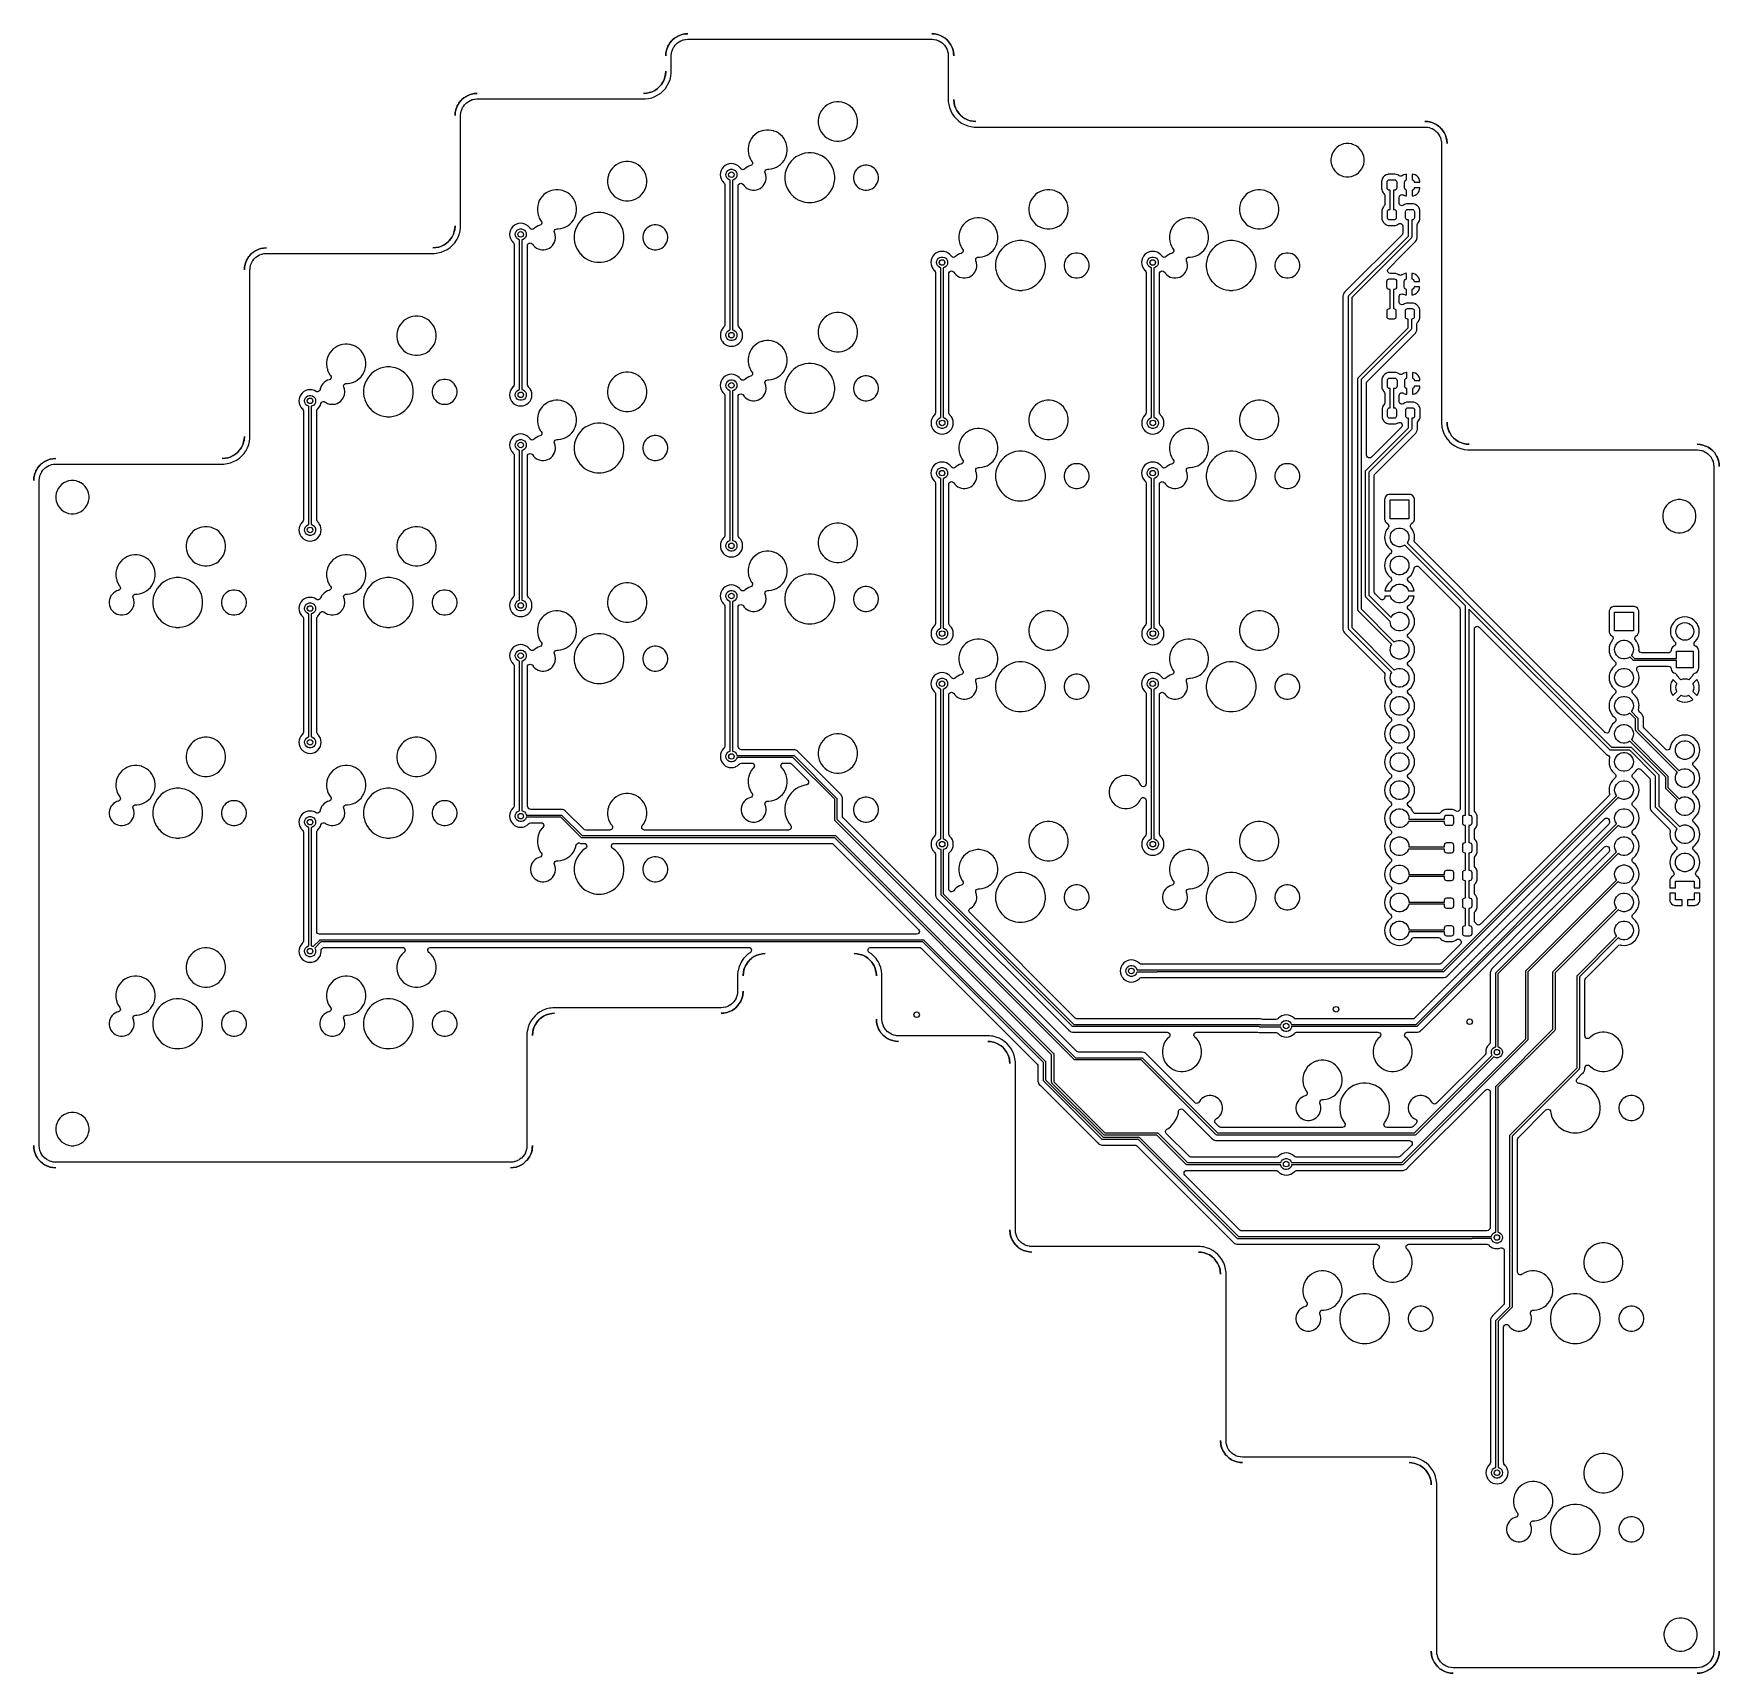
# Model space of a CAD drawing. Extents: x 17 to 170, y -181 to -32.
import ezdxf

# ---------------------------------------------------------------- set-up
doc = ezdxf.new("R2010")
doc.units = 0
doc.layers.add('BLACK', color=7, linetype='CONTINUOUS')

msp = doc.modelspace()

# ---------------------------------------------------------------- linework, layer by layer
at = {"layer": 'BLACK', "linetype": 'CONTINUOUS'}
for p, q in [((74.50224, -33.597135), (74.552406, -33.476025)), ((74.617944, -33.362509), (74.502241, -33.597133)), ((74.552406, -33.476025), (74.617944, -33.362509)), ((74.763287, -33.144985), (74.617954, -33.362491)), ((74.617954, -33.362491), (74.683493, -33.248976)), ((74.683493, -33.248976), (74.763287, -33.144985)), ((74.7633, -33.144968), (74.763287, -33.144985)), ((74.763287, -33.144985), (74.763293, -33.144977)), ((74.763293, -33.144977), (74.7633, -33.144968)), ((74.935778, -32.948294), (74.7633, -33.144968)), ((74.7633, -33.144968), (74.843094, -33.040979)), ((74.843094, -33.040979), (74.935778, -32.948294)), ((75.132468, -32.7758), (74.935794, -32.948278)), ((74.935794, -32.948278), (75.028479, -32.855594)), ((75.028479, -32.855594), (75.132468, -32.7758)), ((75.099207, -33.537558), (75.206085, -33.394787)), ((75.132485, -32.775787), (75.132468, -32.7758)), ((75.132468, -32.7758), (75.132477, -32.775793)), ((75.132477, -32.775793), (75.132485, -32.775787)), ((75.349991, -32.630454), (75.132485, -32.775787)), ((75.132485, -32.775787), (75.236476, -32.695993)), ((75.206085, -33.394787), (75.229336, -33.367953)), ((75.229336, -33.367953), (75.355453, -33.241836)), ((75.236476, -32.695993), (75.349991, -32.630454)), ((75.58463, -32.514742), (75.350009, -32.630444)), ((75.350009, -32.630444), (75.463525, -32.564906)), ((75.355453, -33.241836), (75.382287, -33.218585)), ((75.382287, -33.218585), (75.525058, -33.111707)), ((75.463525, -32.564906), (75.58463, -32.514742)), ((75.525058, -33.111707), (75.554931, -33.092509)), ((75.554931, -33.092509), (75.711462, -33.007037)), ((75.58463, -32.514742), (75.705742, -32.464576)), ((75.584633, -32.514741), (75.58463, -32.514742)), ((75.832355, -32.43065), (75.584633, -32.514741)), ((75.705742, -32.464576), (75.832355, -32.43065)), ((75.711462, -33.007037), (75.743766, -32.992285)), ((75.743766, -32.992285), (75.91086, -32.929961)), ((76.088941, -32.379611), (75.832369, -32.430646)), ((75.832369, -32.430646), (75.958982, -32.396721)), ((75.91086, -32.929961), (75.944931, -32.919957)), ((75.944931, -32.919957), (76.119208, -32.882046)), ((75.958982, -32.396721), (76.088941, -32.379611)), ((76.088954, -32.379609), (76.088941, -32.379611)), ((76.088941, -32.379611), (76.088948, -32.37961)), ((76.088948, -32.37961), (76.088954, -32.379609)), ((76.088954, -32.379609), (76.218913, -32.3625)), ((76.35, -32.3625), (76.088954, -32.379609)), ((76.119208, -32.882046), (76.154352, -32.876993)), ((76.154352, -32.876993), (76.316158, -32.86542)), ((76.218913, -32.3625), (76.35, -32.3625)), ((76.316158, -32.86542), (76.341137, -32.863634)), ((76.341137, -32.863634), (76.3589, -32.863)), ((76.3589, -32.863), (76.415892, -32.863)), ((76.415892, -32.863), (98.334108, -32.863)), ((98.334108, -32.863), (98.3911, -32.863)), ((98.3911, -32.863), (98.408863, -32.863634)), ((98.661045, -32.379609), (98.4, -32.3625)), ((98.4, -32.3625), (98.531087, -32.3625)), ((98.408863, -32.863634), (98.436639, -32.86562)), ((98.436639, -32.86562), (98.595645, -32.876993)), ((98.531087, -32.3625), (98.661045, -32.379609)), ((98.595645, -32.876993), (98.630793, -32.882046)), ((98.630793, -32.882046), (98.805064, -32.919956)), ((98.661058, -32.379611), (98.661045, -32.379609)), ((98.661045, -32.379609), (98.661052, -32.37961)), ((98.661052, -32.37961), (98.661058, -32.379611)), ((98.91763, -32.430646), (98.661058, -32.379611)), ((98.661058, -32.379611), (98.791018, -32.396721)), ((98.791018, -32.396721), (98.91763, -32.430646)), ((98.805064, -32.919956), (98.839143, -32.929963)), ((98.839143, -32.929963), (99.006228, -32.992283)), ((98.917644, -32.43065), (98.91763, -32.430646)), ((98.91763, -32.430646), (98.917638, -32.430648)), ((98.917638, -32.430648), (98.917644, -32.43065)), ((98.917644, -32.43065), (99.044258, -32.464576)), ((99.165364, -32.51474), (98.917644, -32.43065)), ((99.006228, -32.992283), (99.038542, -33.00704)), ((99.038542, -33.00704), (99.195062, -33.092506)), ((99.044258, -32.464576), (99.165364, -32.51474)), ((99.16537, -32.514742), (99.286475, -32.564906)), ((99.39999, -32.630444), (99.16537, -32.514742)), ((99.195062, -33.092506), (99.224947, -33.111712)), ((99.224947, -33.111712), (99.367703, -33.218578)), ((99.286475, -32.564906), (99.39999, -32.630444)), ((99.367703, -33.218578), (99.394553, -33.241843)), ((99.394553, -33.241843), (99.520656, -33.367946)), ((99.400008, -32.630454), (99.39999, -32.630444)), ((99.39999, -32.630444), (99.4, -32.630449)), ((99.4, -32.630449), (99.400008, -32.630454)), ((99.617514, -32.775787), (99.400008, -32.630454)), ((99.400008, -32.630454), (99.513524, -32.695993)), ((99.513524, -32.695993), (99.617514, -32.775787)), ((99.520656, -33.367946), (99.543921, -33.394796)), ((99.543921, -33.394796), (99.650787, -33.537552)), ((99.617531, -32.7758), (99.617514, -32.775787)), ((99.617514, -32.775787), (99.617523, -32.775793)), ((99.617523, -32.775793), (99.617531, -32.7758)), ((99.814205, -32.948278), (99.617531, -32.7758)), ((99.617531, -32.7758), (99.721521, -32.855594)), ((99.721521, -32.855594), (99.814205, -32.948278)), ((99.814221, -32.948294), (99.814205, -32.948278)), ((99.814205, -32.948278), (99.814214, -32.948286)), ((99.814214, -32.948286), (99.814221, -32.948294)), ((99.986699, -33.144968), (99.814221, -32.948294)), ((99.814221, -32.948294), (99.906906, -33.040979)), ((99.906906, -33.040979), (99.986699, -33.144968)), ((99.986712, -33.144985), (99.986699, -33.144968)), ((99.986699, -33.144968), (99.986707, -33.144977)), ((99.986707, -33.144977), (99.986712, -33.144985)), ((100.132045, -33.362491), (99.986712, -33.144985)), ((99.986712, -33.144985), (100.066507, -33.248976)), ((100.066507, -33.248976), (100.132045, -33.362491)), ((100.132055, -33.362509), (100.132045, -33.362491)), ((100.132045, -33.362491), (100.132051, -33.3625)), ((100.132051, -33.3625), (100.132055, -33.362509)), ((100.132055, -33.362509), (100.197594, -33.476025)), ((100.247757, -33.59713), (100.132055, -33.362509)), ((100.197594, -33.476025), (100.247757, -33.59713)), ((74.35, -34.231413), (74.367109, -34.101454)), ((74.367109, -34.101454), (74.35, -34.3625)), ((74.35, -34.3625), (74.35, -34.231413)), ((74.367109, -34.101454), (74.384221, -33.971482)), ((74.36711, -34.101448), (74.367109, -34.101454)), ((74.418146, -33.844869), (74.36711, -34.101448)), ((74.384221, -33.971482), (74.418146, -33.844869)), ((74.50224, -33.597135), (74.41815, -33.844855)), ((74.41815, -33.844855), (74.452076, -33.718242)), ((74.452076, -33.718242), (74.50224, -33.597135)), ((74.502241, -33.597133), (74.50224, -33.597135)), ((74.8505, -34.371399), (74.851134, -34.353636)), ((74.8505, -35.694108), (74.8505, -34.371399)), ((74.851134, -34.353636), (74.855213, -34.296608)), ((74.855213, -34.296608), (74.864493, -34.166852)), ((74.864493, -34.166852), (74.869546, -34.131708)), ((74.869546, -34.131708), (74.907457, -33.957431)), ((74.907457, -33.957431), (74.917461, -33.92336)), ((74.917461, -33.92336), (74.979785, -33.756266)), ((74.979785, -33.756266), (74.99454, -33.723957)), ((74.99454, -33.723957), (75.052815, -33.617234)), ((75.052815, -33.617234), (75.080009, -33.567431)), ((75.080009, -33.567431), (75.099207, -33.537558)), ((99.650787, -33.537552), (99.669995, -33.56744)), ((99.669995, -33.56744), (99.755459, -33.723957)), ((99.755459, -33.723957), (99.770216, -33.756271)), ((99.770216, -33.756271), (99.832534, -33.92335)), ((99.832534, -33.92335), (99.842544, -33.957439)), ((99.842544, -33.957439), (99.880451, -34.131695)), ((99.880451, -34.131695), (99.885507, -34.16686)), ((99.885507, -34.16686), (99.898866, -34.353635)), ((99.898866, -34.353635), (99.8995, -34.371399)), ((99.8995, -34.371399), (99.8995, -38.234108)), ((100.247762, -33.597143), (100.297924, -33.718242)), ((100.331849, -33.844855), (100.247762, -33.597143)), ((100.297924, -33.718242), (100.331849, -33.844855)), ((100.331853, -33.844869), (100.331849, -33.844855)), ((100.331849, -33.844855), (100.331852, -33.844862)), ((100.331852, -33.844862), (100.331853, -33.844869)), ((100.331853, -33.844869), (100.365779, -33.971482)), ((100.382888, -34.101441), (100.331853, -33.844869)), ((100.365779, -33.971482), (100.382888, -34.101441)), ((100.382891, -34.101464), (100.4, -34.231413)), ((100.4, -34.3625), (100.382891, -34.101464)), ((100.4, -34.231413), (100.4, -34.3625)), ((74.082055, -36.75999), (74.197751, -36.525382)), ((74.197751, -36.525382), (74.147594, -36.646475)), ((74.197759, -36.525364), (74.281846, -36.277653)), ((74.247924, -36.404258), (74.197759, -36.525364)), ((74.281846, -36.277653), (74.247924, -36.404258)), ((74.281853, -36.27763), (74.332887, -36.021065)), ((74.315779, -36.151018), (74.281853, -36.27763)), ((74.332887, -36.021065), (74.315779, -36.151018)), ((74.33289, -36.021045), (74.35, -35.76)), ((74.35, -35.891087), (74.33289, -36.021045)), ((74.35, -35.76), (74.35, -35.891087)), ((74.634373, -36.788113), (74.741643, -36.505266)), ((74.741643, -36.505266), (74.814037, -36.211551)), ((74.814037, -36.211551), (74.8505, -35.911252)), ((74.8505, -35.76), (74.8505, -35.694108)), ((74.8505, -35.911252), (74.8505, -35.76)), ((56.299991, -38.027954), (56.082485, -38.173287)), ((56.082485, -38.173287), (56.186476, -38.093493)), ((56.186476, -38.093493), (56.299991, -38.027954)), ((56.53463, -37.912242), (56.300009, -38.027944)), ((56.300009, -38.027944), (56.413525, -37.962406)), ((56.413525, -37.962406), (56.53463, -37.912242)), ((56.53463, -37.912242), (56.655742, -37.862076)), ((56.534633, -37.912241), (56.53463, -37.912242)), ((56.782355, -37.82815), (56.534633, -37.912241)), ((56.655742, -37.862076), (56.782355, -37.82815)), ((57.038941, -37.777111), (56.782369, -37.828146)), ((56.782369, -37.828146), (56.908982, -37.794221)), ((56.908982, -37.794221), (57.038941, -37.777111)), ((57.038954, -37.777109), (57.038941, -37.777111)), ((57.038941, -37.777111), (57.038948, -37.77711)), ((57.038948, -37.77711), (57.038954, -37.777109)), ((57.038954, -37.777109), (57.168913, -37.76)), ((57.3, -37.76), (57.038954, -37.777109)), ((57.168913, -37.76), (57.3, -37.76)), ((72.35, -37.76), (72.611045, -37.74289)), ((72.481087, -37.76), (72.35, -37.76)), ((72.611045, -37.74289), (72.481087, -37.76)), ((72.611045, -37.74289), (72.611058, -37.742888)), ((72.611052, -37.74289), (72.611045, -37.74289)), ((72.611058, -37.742888), (72.611052, -37.74289)), ((72.611058, -37.742888), (72.86763, -37.691853)), ((72.741018, -37.725779), (72.611058, -37.742888)), ((72.86763, -37.691853), (72.741018, -37.725779)), ((72.86763, -37.691853), (72.867644, -37.691849)), ((72.867638, -37.691852), (72.86763, -37.691853)), ((72.867644, -37.691849), (72.867638, -37.691852)), ((72.867644, -37.691849), (73.115364, -37.607759)), ((72.994258, -37.657924), (72.867644, -37.691849)), ((73.115364, -37.607759), (72.994258, -37.657924)), ((73.095266, -38.151643), (73.378113, -38.044373)), ((73.115364, -37.607759), (73.115369, -37.607757)), ((73.115367, -37.607759), (73.115364, -37.607759)), ((73.115369, -37.607757), (73.115367, -37.607759)), ((73.115369, -37.607757), (73.34999, -37.492055)), ((73.236475, -37.557594), (73.115369, -37.607757)), ((73.34999, -37.492055), (73.236475, -37.557594)), ((73.34999, -37.492055), (73.350008, -37.492045)), ((73.35, -37.492051), (73.34999, -37.492055)), ((73.350008, -37.492045), (73.35, -37.492051)), ((73.350008, -37.492045), (73.567514, -37.346712)), ((73.463524, -37.426507), (73.350008, -37.492045)), ((73.378113, -38.044373), (73.645967, -37.903792)), ((73.567514, -37.346712), (73.463524, -37.426507)), ((73.567514, -37.346712), (73.567531, -37.346699)), ((73.567523, -37.346707), (73.567514, -37.346712)), ((73.567531, -37.346699), (73.567523, -37.346707)), ((73.567531, -37.346699), (73.764205, -37.174221)), ((73.671521, -37.266906), (73.567531, -37.346699)), ((73.645967, -37.903792), (73.894924, -37.73195)), ((73.764205, -37.174221), (73.671521, -37.266906)), ((73.764205, -37.174221), (73.764221, -37.174205)), ((73.764214, -37.174214), (73.764205, -37.174221)), ((73.764221, -37.174205), (73.764214, -37.174214)), ((73.764221, -37.174205), (73.936699, -36.977531)), ((73.856906, -37.081521), (73.764221, -37.174205)), ((73.936699, -36.977531), (73.856906, -37.081521)), ((73.894924, -37.73195), (74.121352, -37.531352)), ((73.936699, -36.977531), (73.936712, -36.977514)), ((73.936707, -36.977523), (73.936699, -36.977531)), ((73.936712, -36.977514), (73.936707, -36.977523)), ((73.936712, -36.977514), (74.082045, -36.760008)), ((74.016507, -36.873524), (73.936712, -36.977514)), ((74.082045, -36.760008), (74.016507, -36.873524)), ((74.082045, -36.760008), (74.082055, -36.75999)), ((74.082051, -36.76), (74.082045, -36.760008)), ((74.082055, -36.75999), (74.082051, -36.76)), ((74.147594, -36.646475), (74.082055, -36.75999)), ((74.121352, -37.531352), (74.32195, -37.304924)), ((74.32195, -37.304924), (74.493792, -37.055967)), ((74.493792, -37.055967), (74.634373, -36.788113)), ((55.3, -39.628913), (55.317109, -39.498954)), ((55.317109, -39.498954), (55.3, -39.76)), ((55.317109, -39.498954), (55.334221, -39.368982)), ((55.31711, -39.498948), (55.317109, -39.498954)), ((55.368146, -39.242369), (55.31711, -39.498948)), ((55.334221, -39.368982), (55.368146, -39.242369)), ((55.45224, -38.994635), (55.36815, -39.242355)), ((55.36815, -39.242355), (55.402076, -39.115742)), ((55.402076, -39.115742), (55.45224, -38.994635)), ((55.45224, -38.994635), (55.502406, -38.873525)), ((55.452241, -38.994633), (55.45224, -38.994635)), ((55.567944, -38.760009), (55.452241, -38.994633)), ((55.502406, -38.873525), (55.567944, -38.760009)), ((55.713287, -38.542485), (55.567954, -38.759991)), ((55.567954, -38.759991), (55.633493, -38.646476)), ((55.633493, -38.646476), (55.713287, -38.542485)), ((55.7133, -38.542468), (55.713287, -38.542485)), ((55.713287, -38.542485), (55.713293, -38.542477)), ((55.713293, -38.542477), (55.7133, -38.542468)), ((55.885778, -38.345794), (55.7133, -38.542468)), ((55.7133, -38.542468), (55.793094, -38.438479)), ((55.793094, -38.438479), (55.885778, -38.345794)), ((55.805213, -39.694108), (55.814493, -39.564352)), ((55.814493, -39.564352), (55.819546, -39.529208)), ((55.819546, -39.529208), (55.857457, -39.354931)), ((55.857457, -39.354931), (55.867461, -39.32086)), ((55.867461, -39.32086), (55.929785, -39.153766)), ((56.082468, -38.1733), (55.885794, -38.345778)), ((55.885794, -38.345778), (55.978479, -38.253094)), ((55.929785, -39.153766), (55.94454, -39.121457)), ((55.94454, -39.121457), (55.986143, -39.045267)), ((55.978479, -38.253094), (56.082468, -38.1733)), ((55.986143, -39.045267), (56.030009, -38.964931)), ((56.030009, -38.964931), (56.049207, -38.935058)), ((56.049207, -38.935058), (56.156085, -38.792287)), ((56.082485, -38.173287), (56.082468, -38.1733)), ((56.082468, -38.1733), (56.082477, -38.173293)), ((56.082477, -38.173293), (56.082485, -38.173287)), ((56.156085, -38.792287), (56.179336, -38.765453)), ((56.179336, -38.765453), (56.305453, -38.639336)), ((56.305453, -38.639336), (56.332287, -38.616085)), ((56.332287, -38.616085), (56.475058, -38.509207)), ((56.475058, -38.509207), (56.504931, -38.490009)), ((56.504931, -38.490009), (56.661462, -38.404537)), ((56.661462, -38.404537), (56.693766, -38.389785)), ((56.693766, -38.389785), (56.86086, -38.327461)), ((56.86086, -38.327461), (56.894931, -38.317457)), ((56.894931, -38.317457), (57.069208, -38.279546)), ((57.069208, -38.279546), (57.104352, -38.274493)), ((57.104352, -38.274493), (57.266158, -38.26292)), ((57.266158, -38.26292), (57.291137, -38.261134)), ((57.291137, -38.261134), (57.3089, -38.2605)), ((57.3089, -38.2605), (72.501246, -38.2605)), ((72.501246, -38.2605), (72.501252, -38.2605)), ((72.501252, -38.2605), (72.801551, -38.224037)), ((72.801551, -38.224037), (73.095266, -38.151643)), ((88.319179, -39.520541), (88.23012, -39.735551)), ((88.319184, -39.520532), (88.319179, -39.520541)), ((88.435558, -39.318967), (88.319184, -39.520532)), ((88.577244, -39.134319), (88.435558, -39.318967)), ((88.577247, -39.134315), (88.577244, -39.134319)), ((88.741815, -38.969747), (88.577247, -39.134315)), ((88.741819, -38.969744), (88.741815, -38.969747)), ((88.926467, -38.828058), (88.741819, -38.969744)), ((89.128032, -38.711684), (88.926467, -38.828058)), ((89.128041, -38.711679), (89.128032, -38.711684)), ((89.343051, -38.62262), (89.128041, -38.711679)), ((89.433832, -38.598295), (89.343051, -38.62262)), ((89.567874, -38.562379), (89.433832, -38.598295)), ((89.567878, -38.562378), (89.567874, -38.562379)), ((89.56788, -38.562378), (89.567878, -38.562378)), ((89.798628, -38.532), (89.56788, -38.562378)), ((90.031372, -38.532), (89.798628, -38.532)), ((90.262119, -38.562378), (90.031372, -38.532)), ((90.262126, -38.562379), (90.262119, -38.562378)), ((90.455271, -38.614132), (90.262126, -38.562379)), ((90.486948, -38.62262), (90.455271, -38.614132)), ((90.701958, -38.711679), (90.486948, -38.62262)), ((90.701967, -38.711684), (90.701958, -38.711679)), ((90.701969, -38.711685), (90.701967, -38.711684)), ((90.903532, -38.828058), (90.701969, -38.711685)), ((91.088181, -38.969744), (90.903532, -38.828058)), ((91.252756, -39.134319), (91.088181, -38.969744)), ((91.394442, -39.318968), (91.252756, -39.134319)), ((91.510815, -39.520531), (91.394442, -39.318968)), ((91.510815, -39.520532), (91.510815, -39.520531)), ((91.51082, -39.520541), (91.510815, -39.520532)), ((91.599879, -39.735551), (91.51082, -39.520541)), ((99.8995, -38.234108), (99.8995, -38.3)), ((99.8995, -38.3), (99.8995, -38.451252)), ((99.8995, -38.451252), (99.924435, -38.656614)), ((99.924435, -38.656614), (99.935962, -38.751546)), ((99.935962, -38.751546), (100.008357, -39.045267)), ((100.008357, -39.045267), (100.115624, -39.328107)), ((100.115624, -39.328107), (100.115632, -39.328124)), ((100.115632, -39.328124), (100.2562, -39.595954)), ((100.2562, -39.595954), (100.256211, -39.595972)), ((100.256211, -39.595972), (100.363313, -39.751136)), ((100.4, -38.431087), (100.4, -38.3)), ((100.4, -38.3), (100.417109, -38.561048)), ((100.417109, -38.561048), (100.4, -38.431087)), ((100.417111, -38.561058), (100.417109, -38.561048)), ((100.417109, -38.561048), (100.41711, -38.561052)), ((100.41711, -38.561052), (100.417111, -38.561058)), ((100.434221, -38.691018), (100.417111, -38.561058)), ((100.417111, -38.561058), (100.468146, -38.817632)), ((100.468146, -38.817632), (100.434221, -38.691018)), ((100.502076, -38.944258), (100.46815, -38.817644)), ((100.46815, -38.817644), (100.55224, -39.065364)), ((100.55224, -39.065364), (100.502076, -38.944258)), ((100.602406, -39.186475), (100.552242, -39.065369)), ((100.552242, -39.065369), (100.667944, -39.29999)), ((100.667944, -39.29999), (100.602406, -39.186475)), ((100.667949, -39.3), (100.667944, -39.29999)), ((100.667944, -39.29999), (100.667954, -39.300008)), ((100.667954, -39.300008), (100.667949, -39.3)), ((100.733493, -39.413524), (100.667954, -39.300008)), ((100.667954, -39.300008), (100.813287, -39.517514)), ((100.813287, -39.517514), (100.733493, -39.413524)), ((100.813293, -39.517523), (100.813287, -39.517514)), ((100.813287, -39.517514), (100.8133, -39.517531)), ((100.8133, -39.517531), (100.813293, -39.517523)), ((100.893094, -39.621521), (100.8133, -39.517531)), ((100.8133, -39.517531), (100.985778, -39.714205)), ((100.985778, -39.714205), (100.893094, -39.621521)), ((55.3, -39.76), (55.3, -39.628913)), ((55.8005, -39.768899), (55.801134, -39.751136)), ((55.8005, -40.191128), (55.8005, -39.768899)), ((55.8005, -45.588628), (55.8005, -40.191128)), ((55.801134, -39.751136), (55.805213, -39.694108)), ((83.083832, -41.138295), (82.993051, -41.16262)), ((83.217874, -41.102379), (83.083832, -41.138295)), ((83.217878, -41.102378), (83.217874, -41.102379)), ((83.21788, -41.102378), (83.217878, -41.102378)), ((83.448628, -41.072), (83.21788, -41.102378)), ((83.681372, -41.072), (83.448628, -41.072)), ((83.912119, -41.102378), (83.681372, -41.072)), ((83.912126, -41.102379), (83.912119, -41.102378)), ((84.105271, -41.154132), (83.912126, -41.102379)), ((88.169879, -39.960374), (88.1395, -40.191128)), ((88.1395, -40.191128), (88.1395, -40.423872)), ((88.1395, -40.423872), (88.169879, -40.654626)), ((88.225944, -39.751136), (88.169879, -39.960374)), ((88.169879, -40.654626), (88.179798, -40.691643)), ((88.179798, -40.691643), (88.23012, -40.879448)), ((88.23012, -39.735551), (88.225944, -39.751136)), ((88.23012, -40.879448), (88.319179, -41.094458)), ((88.319179, -41.094458), (88.319184, -41.094467)), ((88.319184, -41.094467), (88.319185, -41.094469)), ((88.319185, -41.094469), (88.435558, -41.296032)), ((91.394442, -41.296032), (91.510815, -41.094469)), ((91.510815, -41.094469), (91.533982, -41.03854)), ((91.533982, -41.03854), (91.599879, -40.879448)), ((91.59988, -39.735555), (91.599879, -39.735551)), ((91.599879, -40.879445), (91.599882, -40.87944)), ((91.599879, -40.879448), (91.599879, -40.879445)), ((91.599882, -39.73556), (91.59988, -39.735555)), ((91.660121, -39.960374), (91.599882, -39.73556)), ((91.599882, -40.87944), (91.660121, -40.654626)), ((91.6905, -40.191128), (91.660121, -39.960374)), ((91.660121, -40.654626), (91.6905, -40.423872)), ((91.6905, -40.423872), (91.6905, -40.191128)), ((100.363313, -39.751136), (100.42805, -39.844924)), ((100.42805, -39.844924), (100.628648, -40.071352)), ((100.628648, -40.071352), (100.855076, -40.27195)), ((100.855076, -40.27195), (101.104033, -40.443792)), ((100.985786, -39.714214), (100.985778, -39.714205)), ((100.985778, -39.714205), (100.985794, -39.714221)), ((100.985794, -39.714221), (100.985786, -39.714214)), ((101.078479, -39.806906), (100.985794, -39.714221)), ((100.985794, -39.714221), (101.182468, -39.886699)), ((101.182468, -39.886699), (101.078479, -39.806906)), ((101.104033, -40.443792), (101.104036, -40.443794)), ((101.104036, -40.443794), (101.104045, -40.443799)), ((101.104045, -40.443799), (101.371875, -40.584367)), ((101.182477, -39.886707), (101.182468, -39.886699)), ((101.182468, -39.886699), (101.182485, -39.886712)), ((101.182485, -39.886712), (101.182477, -39.886707)), ((101.286476, -39.966507), (101.182485, -39.886712)), ((101.182485, -39.886712), (101.399991, -40.032045)), ((101.399991, -40.032045), (101.286476, -39.966507)), ((101.371875, -40.584367), (101.37188, -40.584369)), ((101.37188, -40.584369), (101.371887, -40.584373)), ((101.371887, -40.584373), (101.654734, -40.691643)), ((101.4, -40.032051), (101.399991, -40.032045)), ((101.399991, -40.032045), (101.400009, -40.032055)), ((101.400009, -40.032055), (101.4, -40.032051)), ((101.513525, -40.097594), (101.400009, -40.032055)), ((101.400009, -40.032055), (101.63463, -40.147757)), ((101.63463, -40.147757), (101.513525, -40.097594)), ((101.634633, -40.147759), (101.63463, -40.147757)), ((101.63463, -40.147757), (101.634635, -40.147759)), ((101.634635, -40.147759), (101.634633, -40.147759)), ((101.755742, -40.197924), (101.634635, -40.147759)), ((101.634635, -40.147759), (101.882355, -40.231849)), ((101.654734, -40.691643), (101.948449, -40.764037)), ((101.882355, -40.231849), (101.755742, -40.197924)), ((101.882362, -40.231852), (101.882355, -40.231849)), ((101.882355, -40.231849), (101.882369, -40.231853)), ((101.882369, -40.231853), (101.882362, -40.231852)), ((102.008982, -40.265779), (101.882369, -40.231853)), ((101.882369, -40.231853), (102.138941, -40.282888)), ((101.948449, -40.764037), (102.248748, -40.8005)), ((102.138941, -40.282888), (102.008982, -40.265779)), ((102.138948, -40.28289), (102.138941, -40.282888)), ((102.138941, -40.282888), (102.138954, -40.28289)), ((102.138954, -40.28289), (102.138948, -40.28289)), ((102.268913, -40.3), (102.138954, -40.28289)), ((102.138954, -40.28289), (102.4, -40.3)), ((102.248748, -40.8005), (102.334108, -40.8005)), ((102.4, -40.3), (102.268913, -40.3)), ((102.334108, -40.8005), (142.934108, -40.8005)), ((142.934108, -40.8005), (142.9911, -40.8005)), ((142.9911, -40.8005), (143.008863, -40.801134)), ((143.261045, -40.317109), (143, -40.3)), ((143, -40.3), (143.131087, -40.3)), ((143.008863, -40.801134), (143.036639, -40.80312)), ((143.036639, -40.80312), (143.195645, -40.814493)), ((143.131087, -40.3), (143.261045, -40.317109)), ((143.195645, -40.814493), (143.230793, -40.819546)), ((143.230793, -40.819546), (143.405064, -40.857456)), ((143.261058, -40.317111), (143.261045, -40.317109)), ((143.261045, -40.317109), (143.261052, -40.31711)), ((143.261052, -40.31711), (143.261058, -40.317111)), ((143.51763, -40.368146), (143.261058, -40.317111)), ((143.261058, -40.317111), (143.391018, -40.334221)), ((143.391018, -40.334221), (143.51763, -40.368146)), ((143.405064, -40.857456), (143.439143, -40.867463)), ((143.439143, -40.867463), (143.606228, -40.929783)), ((143.517644, -40.36815), (143.51763, -40.368146)), ((143.51763, -40.368146), (143.517638, -40.368148)), ((143.517638, -40.368148), (143.517644, -40.36815)), ((143.517644, -40.36815), (143.644258, -40.402076)), ((143.765364, -40.45224), (143.517644, -40.36815)), ((143.606228, -40.929783), (143.638542, -40.94454)), ((143.638542, -40.94454), (143.795062, -41.030006)), ((143.644258, -40.402076), (143.765364, -40.45224)), ((143.76537, -40.452242), (143.886475, -40.502406)), ((143.99999, -40.567944), (143.76537, -40.452242)), ((143.795062, -41.030006), (143.824947, -41.049212)), ((143.824947, -41.049212), (143.895969, -41.102379)), ((143.886475, -40.502406), (143.99999, -40.567944)), ((143.895969, -41.102379), (143.967703, -41.156078)), ((144.000008, -40.567954), (143.99999, -40.567944)), ((143.99999, -40.567944), (144, -40.567949)), ((144, -40.567949), (144.000008, -40.567954)), ((144.217514, -40.713287), (144.000008, -40.567954)), ((144.000008, -40.567954), (144.113524, -40.633493)), ((144.113524, -40.633493), (144.217514, -40.713287)), ((144.217531, -40.7133), (144.217514, -40.713287)), ((144.217514, -40.713287), (144.217523, -40.713293)), ((144.217523, -40.713293), (144.217531, -40.7133)), ((144.414205, -40.885778), (144.217531, -40.7133)), ((144.217531, -40.7133), (144.321521, -40.793094)), ((144.321521, -40.793094), (144.414205, -40.885778)), ((144.414221, -40.885794), (144.414205, -40.885778)), ((144.414205, -40.885778), (144.414214, -40.885786)), ((144.414214, -40.885786), (144.414221, -40.885794)), ((144.586699, -41.082468), (144.414221, -40.885794)), ((144.414221, -40.885794), (144.506906, -40.978479)), ((144.506906, -40.978479), (144.586699, -41.082468)), ((144.586712, -41.082485), (144.586699, -41.082468)), ((144.586699, -41.082468), (144.586707, -41.082477)), ((144.586707, -41.082477), (144.586712, -41.082485)), ((144.732045, -41.299991), (144.586712, -41.082485)), ((144.586712, -41.082485), (144.666507, -41.186476)), ((81.819879, -42.500374), (81.7895, -42.731128)), ((81.863803, -42.336447), (81.819879, -42.500374)), ((81.88012, -42.275551), (81.863803, -42.336447)), ((81.969179, -42.060541), (81.88012, -42.275551)), ((81.969184, -42.060532), (81.969179, -42.060541)), ((82.085558, -41.858967), (81.969184, -42.060532)), ((82.227244, -41.674319), (82.085558, -41.858967)), ((82.227247, -41.674315), (82.227244, -41.674319)), ((82.391815, -41.509747), (82.227247, -41.674315)), ((82.391819, -41.509744), (82.391815, -41.509747)), ((82.576467, -41.368058), (82.391819, -41.509744)), ((82.778032, -41.251684), (82.576467, -41.368058)), ((82.778041, -41.251679), (82.778032, -41.251684)), ((82.993051, -41.16262), (82.778041, -41.251679)), ((84.136948, -41.16262), (84.105271, -41.154132)), ((84.351958, -41.251679), (84.136948, -41.16262)), ((84.351967, -41.251684), (84.351958, -41.251679)), ((84.351969, -41.251685), (84.351967, -41.251684)), ((84.553532, -41.368058), (84.351969, -41.251685)), ((84.738181, -41.509744), (84.553532, -41.368058)), ((84.902756, -41.674319), (84.738181, -41.509744)), ((85.044442, -41.858968), (84.902756, -41.674319)), ((85.160815, -42.060531), (85.044442, -41.858968)), ((85.160815, -42.060532), (85.160815, -42.060531)), ((85.16082, -42.060541), (85.160815, -42.060532)), ((85.249879, -42.275551), (85.16082, -42.060541)), ((85.24988, -42.275555), (85.249879, -42.275551)), ((85.249882, -42.27556), (85.24988, -42.275555)), ((85.310121, -42.500374), (85.249882, -42.27556)), ((85.3405, -42.731128), (85.310121, -42.500374)), ((88.435558, -41.296032), (88.577244, -41.480681)), ((88.577244, -41.480681), (88.741819, -41.645256)), ((88.741819, -41.645256), (88.926468, -41.786942)), ((88.926468, -41.786942), (89.128031, -41.903315)), ((89.128031, -41.903315), (89.128034, -41.903316)), ((89.128034, -41.903316), (89.128041, -41.90332)), ((89.128041, -41.90332), (89.343051, -41.992379)), ((89.343051, -41.992379), (89.343055, -41.99238)), ((89.343055, -41.99238), (89.34306, -41.992382)), ((89.34306, -41.992382), (89.567874, -42.052621)), ((89.567874, -42.052621), (89.798628, -42.083)), ((89.798628, -42.083), (90.031372, -42.083)), ((90.031372, -42.083), (90.262126, -42.052621)), ((90.262126, -42.052621), (90.48694, -41.992382)), ((90.48694, -41.992382), (90.486945, -41.992379)), ((90.486945, -41.992379), (90.486948, -41.992379)), ((90.486948, -41.992379), (90.701958, -41.90332)), ((90.701958, -41.90332), (90.701961, -41.903318)), ((90.701961, -41.903318), (90.701969, -41.903315)), ((90.701969, -41.903315), (90.903532, -41.786942)), ((90.903532, -41.786942), (91.088181, -41.645256)), ((91.088181, -41.645256), (91.252756, -41.480681)), ((91.252756, -41.480681), (91.394442, -41.296032)), ((135.022495, -42.655478), (134.855478, -42.822495)), ((135.213562, -42.516659), (135.022495, -42.655478)), ((135.424012, -42.40943), (135.213562, -42.516659)), ((135.648635, -42.336446), (135.424012, -42.40943)), ((135.881896, -42.299501), (135.648635, -42.336446)), ((135.881905, -42.2995), (135.881896, -42.299501)), ((135.881908, -42.2995), (135.881905, -42.2995)), ((136.118092, -42.2995), (135.881908, -42.2995)), ((136.118094, -42.2995), (136.118092, -42.2995)), ((136.118103, -42.299501), (136.118094, -42.2995)), ((136.351364, -42.336446), (136.118103, -42.299501)), ((136.351366, -42.336446), (136.351364, -42.336446)), ((136.351368, -42.336447), (136.351366, -42.336446)), ((136.451079, -42.368845), (136.351368, -42.336447)), ((136.575987, -42.40943), (136.451079, -42.368845)), ((136.575989, -42.409431), (136.575987, -42.40943)), ((136.575992, -42.409432), (136.575989, -42.409431)), ((136.772747, -42.509683), (136.575992, -42.409432)), ((136.786437, -42.516659), (136.772747, -42.509683)), ((136.977504, -42.655478), (136.786437, -42.516659)), ((136.977506, -42.65548), (136.977504, -42.655478)), ((136.97751, -42.655483), (136.977506, -42.65548)), ((137.144517, -42.82249), (136.97751, -42.655483)), ((143.967703, -41.156078), (143.994553, -41.179343)), ((143.994553, -41.179343), (144.120656, -41.305446)), ((144.120656, -41.305446), (144.143921, -41.332296)), ((144.143921, -41.332296), (144.250787, -41.475052)), ((144.250787, -41.475052), (144.269995, -41.50494)), ((144.269995, -41.50494), (144.355459, -41.661457)), ((144.355459, -41.661457), (144.370216, -41.693771)), ((144.370216, -41.693771), (144.432534, -41.86085)), ((144.432534, -41.86085), (144.442544, -41.894939)), ((144.442544, -41.894939), (144.480451, -42.069195)), ((144.480451, -42.069195), (144.485507, -42.10436)), ((144.485507, -42.10436), (144.498866, -42.291135)), ((144.498866, -42.291135), (144.4995, -42.308899)), ((144.4995, -42.308899), (144.4995, -67.434108)), ((144.666507, -41.186476), (144.732045, -41.299991)), ((144.732055, -41.300009), (144.732045, -41.299991)), ((144.732045, -41.299991), (144.732051, -41.3)), ((144.732051, -41.3), (144.732055, -41.300009)), ((144.732055, -41.300009), (144.797594, -41.413525)), ((144.847757, -41.53463), (144.732055, -41.300009)), ((144.797594, -41.413525), (144.847757, -41.53463)), ((144.847762, -41.534643), (144.897924, -41.655742)), ((144.931849, -41.782355), (144.847762, -41.534643)), ((144.897924, -41.655742), (144.931849, -41.782355)), ((144.931853, -41.782369), (144.931849, -41.782355)), ((144.931849, -41.782355), (144.931852, -41.782362)), ((144.931852, -41.782362), (144.931853, -41.782369)), ((144.931853, -41.782369), (144.965779, -41.908982)), ((144.982888, -42.038941), (144.931853, -41.782369)), ((144.965779, -41.908982), (144.982888, -42.038941)), ((144.982891, -42.038964), (145, -42.168913)), ((145, -42.3), (144.982891, -42.038964)), ((145, -42.168913), (145, -42.3)), ((70.078032, -44.109184), (69.876467, -44.225558)), ((70.078041, -44.109179), (70.078032, -44.109184)), ((70.293051, -44.02012), (70.078041, -44.109179)), ((70.383832, -43.995795), (70.293051, -44.02012)), ((70.517874, -43.959879), (70.383832, -43.995795)), ((70.517878, -43.959878), (70.517874, -43.959879)), ((70.51788, -43.959878), (70.517878, -43.959878)), ((70.748628, -43.9295), (70.51788, -43.959878)), ((70.981372, -43.9295), (70.748628, -43.9295)), ((71.212119, -43.959878), (70.981372, -43.9295)), ((71.212126, -43.959879), (71.212119, -43.959878)), ((71.405271, -44.011632), (71.212126, -43.959879)), ((71.436948, -44.02012), (71.405271, -44.011632)), ((71.651958, -44.109179), (71.436948, -44.02012)), ((71.651967, -44.109184), (71.651958, -44.109179)), ((71.651969, -44.109185), (71.651967, -44.109184)), ((71.853532, -44.225558), (71.651969, -44.109185)), ((79.90344, -44.18764), (79.729637, -44.28054)), ((79.903448, -44.187637), (79.90344, -44.18764)), ((80.092042, -44.130427), (79.903448, -44.187637)), ((80.288174, -44.111111), (80.092042, -44.130427)), ((80.484305, -44.130427), (80.288174, -44.111111)), ((80.672899, -44.187637), (80.484305, -44.130427)), ((80.672907, -44.18764), (80.672899, -44.187637)), ((80.84671, -44.28054), (80.672907, -44.18764)), ((81.7895, -42.731128), (81.7895, -42.963872)), ((81.7895, -42.963872), (81.819879, -43.194626)), ((81.819879, -43.194626), (81.865465, -43.364753)), ((81.865465, -43.364753), (81.88012, -43.419448)), ((81.88012, -43.419448), (81.969179, -43.634458)), ((81.969179, -43.634458), (81.969184, -43.634467)), ((81.969184, -43.634467), (81.969185, -43.634469)), ((81.969185, -43.634469), (82.085558, -43.836032)), ((82.085558, -43.836032), (82.08556, -43.836035)), ((82.08556, -43.836035), (82.085561, -43.836036)), ((82.085561, -43.836036), (82.138925, -43.905582)), ((82.15702, -44.181663), (82.092961, -44.254708)), ((82.138925, -43.905582), (82.181896, -43.992717)), ((82.18825, -44.089664), (82.15702, -44.181663)), ((82.181896, -43.992717), (82.18825, -44.089664)), ((84.553532, -44.326942), (84.738181, -44.185256)), ((84.738181, -44.185256), (84.902756, -44.020681)), ((84.902756, -44.020681), (85.044442, -43.836032)), ((85.044442, -43.836032), (85.160815, -43.634469)), ((85.160815, -43.634469), (85.211435, -43.512262)), ((85.211435, -43.512262), (85.249879, -43.419448)), ((85.249879, -43.419445), (85.249882, -43.41944)), ((85.249879, -43.419448), (85.249879, -43.419445)), ((85.249882, -43.41944), (85.310121, -43.194626)), ((85.310121, -43.194626), (85.3405, -42.963872)), ((85.3405, -42.963872), (85.3405, -42.731128)), ((85.499759, -44.13451), (85.352255, -44.389996)), ((85.499762, -44.134505), (85.499759, -44.13451)), ((85.679349, -43.900463), (85.499762, -44.134505)), ((85.887963, -43.691849), (85.679349, -43.900463)), ((86.122005, -43.512262), (85.887963, -43.691849)), ((86.12201, -43.512259), (86.122005, -43.512262)), ((86.377496, -43.364755), (86.12201, -43.512259)), ((86.3775, -43.364753), (86.377496, -43.364755)), ((86.650049, -43.25186), (86.3775, -43.364753)), ((86.935011, -43.175506), (86.650049, -43.25186)), ((87.227493, -43.137), (86.935011, -43.175506)), ((87.227494, -43.137), (87.227493, -43.137)), ((87.522506, -43.137), (87.227494, -43.137)), ((87.522507, -43.137), (87.522506, -43.137)), ((87.814989, -43.175506), (87.522507, -43.137)), ((87.814993, -43.175507), (87.814988, -43.175506)), ((87.814988, -43.175506), (87.814989, -43.175506)), ((87.976555, -43.218797), (87.814993, -43.175507)), ((88.09995, -43.25186), (87.976555, -43.218797)), ((88.372499, -43.364753), (88.09995, -43.25186)), ((88.372503, -43.364755), (88.372499, -43.364753)), ((88.372505, -43.364756), (88.372503, -43.364755)), ((88.372507, -43.364757), (88.372505, -43.364756)), ((88.467221, -43.41944), (88.372507, -43.364757)), ((88.627989, -43.512259), (88.467221, -43.41944)), ((88.627994, -43.512262), (88.627989, -43.512259)), ((88.849086, -43.681912), (88.627994, -43.512262)), ((88.862036, -43.691849), (88.849086, -43.681912)), ((88.862037, -43.69185), (88.862036, -43.691849)), ((88.862042, -43.691854), (88.862037, -43.69185)), ((89.070646, -43.900458), (88.862042, -43.691854)), ((89.250238, -44.134506), (89.070646, -43.900458)), ((89.397743, -44.389993), (89.250238, -44.134506)), ((134.499501, -43.681896), (134.4995, -43.681912)), ((134.4995, -43.681912), (134.4995, -43.918087)), ((134.4995, -43.918087), (134.499501, -43.918103)), ((134.536446, -43.448635), (134.499501, -43.681896)), ((134.499501, -43.918103), (134.530071, -44.111111)), ((134.530071, -44.111111), (134.536447, -44.151368)), ((134.60943, -43.224012), (134.536446, -43.448635)), ((134.536447, -44.151368), (134.547457, -44.185252)), ((134.547457, -44.185252), (134.60659, -44.367247)), ((134.716659, -43.013562), (134.60943, -43.224012)), ((134.855478, -42.822495), (134.716659, -43.013562)), ((137.144519, -42.822493), (137.144517, -42.82249)), ((137.144521, -42.822495), (137.144519, -42.822493)), ((137.28334, -43.013562), (137.144521, -42.822495)), ((137.283341, -43.013564), (137.28334, -43.013562)), ((137.283343, -43.013567), (137.283341, -43.013564)), ((137.390568, -43.224008), (137.283343, -43.013567)), ((137.463553, -43.448632), (137.390568, -43.224008)), ((137.390568, -44.375992), (137.463553, -44.151368)), ((137.5005, -43.681908), (137.463553, -43.448632)), ((137.463553, -44.151368), (137.5005, -43.918092)), ((137.5005, -43.918092), (137.5005, -43.681908)), ((55.8005, -49.664108), (55.8005, -45.588628)), ((69.104317, -45.476079), (69.0895, -45.588628)), ((69.0895, -45.588628), (69.0895, -45.821372)), ((69.119878, -45.35788), (69.104317, -45.476079)), ((69.119879, -45.357874), (69.119878, -45.357878)), ((69.119878, -45.357878), (69.119878, -45.35788)), ((69.164709, -45.190568), (69.119879, -45.357874)), ((69.18012, -45.133051), (69.164709, -45.190568)), ((69.269179, -44.918041), (69.18012, -45.133051)), ((69.269184, -44.918032), (69.269179, -44.918041)), ((69.385558, -44.716467), (69.269184, -44.918032)), ((69.527244, -44.531819), (69.385558, -44.716467)), ((69.527247, -44.531815), (69.527244, -44.531819)), ((69.691815, -44.367247), (69.527247, -44.531815)), ((69.691819, -44.367244), (69.691815, -44.367247)), ((69.876467, -44.225558), (69.691819, -44.367244)), ((72.038181, -44.367244), (71.853532, -44.225558)), ((72.202756, -44.531819), (72.038181, -44.367244)), ((72.344442, -44.716468), (72.202756, -44.531819)), ((72.460815, -44.918031), (72.344442, -44.716468)), ((72.460815, -44.918032), (72.460815, -44.918031)), ((72.46082, -44.918041), (72.460815, -44.918032)), ((72.543004, -45.116452), (72.46082, -44.918041)), ((72.549879, -45.133051), (72.543004, -45.116452)), ((72.54988, -45.133055), (72.549879, -45.133051)), ((72.549882, -45.13306), (72.54988, -45.133055)), ((72.610121, -45.357874), (72.549882, -45.13306)), ((72.6405, -45.588628), (72.610121, -45.357874)), ((72.6405, -45.821372), (72.6405, -45.588628)), ((79.302149, -44.92032), (79.282833, -45.116452)), ((79.282833, -45.116452), (79.302149, -45.312583)), ((79.359359, -44.731726), (79.302149, -44.92032)), ((79.302149, -45.312583), (79.359359, -45.501177)), ((79.359362, -44.731718), (79.359359, -44.731726)), ((79.359359, -45.501177), (79.359362, -45.501185)), ((79.452262, -44.557915), (79.359362, -44.731718)), ((79.359362, -45.501185), (79.452262, -45.674988)), ((79.577288, -44.405572), (79.452262, -44.557915)), ((79.452262, -45.674988), (79.508777, -45.743851)), ((79.577294, -44.405566), (79.577288, -44.405572)), ((79.729637, -44.28054), (79.577294, -44.405566)), ((79.788174, -45.116452), (79.808428, -44.975586)), ((79.808428, -45.257318), (79.788174, -45.116452)), ((79.808428, -44.975586), (79.867547, -44.846132)), ((79.867547, -45.386772), (79.808428, -45.257318)), ((79.867547, -44.846132), (79.960744, -44.738577)), ((79.960744, -45.494327), (79.867547, -45.386772)), ((79.960744, -44.738577), (80.080466, -44.661636)), ((80.080466, -45.571268), (79.960744, -45.494327)), ((80.080466, -44.661636), (80.217017, -44.621541)), ((80.188174, -45.602893), (80.080466, -45.571268)), ((80.188174, -59.143178), (80.188174, -45.602893)), ((80.217017, -44.621541), (80.359331, -44.621541)), ((80.359331, -44.621541), (80.495882, -44.661636)), ((80.495882, -45.571268), (80.388174, -45.602893)), ((80.388174, -45.602893), (80.388174, -59.141033)), ((80.495882, -44.661636), (80.615604, -44.738577)), ((80.615604, -45.494327), (80.495882, -45.571268)), ((80.615604, -44.738577), (80.708801, -44.846132)), ((80.708801, -45.386772), (80.615604, -45.494327)), ((80.708801, -44.846132), (80.76792, -44.975586)), ((80.76792, -45.257318), (80.708801, -45.386772)), ((80.76792, -44.975586), (80.788174, -45.116452)), ((80.788174, -45.116452), (80.76792, -45.257318)), ((80.903249, -44.326941), (80.84671, -44.28054)), ((80.999057, -44.405569), (80.903249, -44.326941)), ((81.10037, -44.529019), (80.999057, -44.405569)), ((81.131845, -44.567371), (81.10037, -44.529019)), ((81.132502, -44.566831), (81.131845, -44.567371)), ((81.150229, -44.588431), (81.132502, -44.566831)), ((81.23101, -44.642408), (81.150229, -44.588431)), ((81.326298, -44.661363), (81.23101, -44.642408)), ((81.421586, -44.64241), (81.326298, -44.661363)), ((81.502368, -44.588434), (81.421586, -44.64241)), ((81.561783, -44.529019), (81.502368, -44.588434)), ((81.561787, -44.529016), (81.561783, -44.529019)), ((81.70511, -44.424885), (81.561787, -44.529016)), ((81.862947, -44.344463), (81.70511, -44.424885)), ((81.862965, -44.344455), (81.862947, -44.344463)), ((82.018325, -44.293976), (81.862965, -44.344455)), ((82.092961, -44.254708), (82.018325, -44.293976)), ((83.324507, -44.852462), (83.350879, -44.758955)), ((83.335925, -44.948944), (83.324507, -44.852462)), ((83.33804, -44.955455), (83.335925, -44.948944)), ((83.338042, -44.955458), (83.33804, -44.955455)), ((83.392786, -45.123945), (83.338042, -44.955458)), ((83.338042, -45.819542), (83.392786, -45.651055)), ((83.350879, -44.758955), (83.411028, -44.682658)), ((83.392787, -45.123954), (83.392786, -45.123945)), ((83.392786, -45.651055), (83.393695, -45.645315)), ((83.392788, -45.123956), (83.392787, -45.123954)), ((83.411167, -45.239993), (83.392788, -45.123956)), ((83.393695, -45.645315), (83.420499, -45.476088)), ((83.411028, -44.682658), (83.495795, -44.635186)), ((83.420499, -45.298911), (83.411167, -45.239993)), ((83.4205, -45.298923), (83.420499, -45.298911)), ((83.420499, -45.476088), (83.4205, -45.476076)), ((83.4205, -45.476076), (83.4205, -45.298923)), ((83.495795, -44.635186), (83.572739, -44.623)), ((83.572739, -44.623), (83.681372, -44.623)), ((83.681372, -44.623), (83.912126, -44.592621)), ((83.912126, -44.592621), (84.13694, -44.532382)), ((84.13694, -44.532382), (84.136945, -44.532379)), ((84.136945, -44.532379), (84.136948, -44.532379)), ((84.136948, -44.532379), (84.351958, -44.44332)), ((84.351958, -44.44332), (84.351961, -44.443318)), ((84.351961, -44.443318), (84.351969, -44.443315)), ((84.351969, -44.443315), (84.553532, -44.326942)), ((85.163006, -44.947511), (85.1245, -45.239993)), ((85.1245, -45.239993), (85.1245, -45.535006)), ((85.1245, -45.535006), (85.163006, -45.827488)), ((85.23936, -44.662549), (85.163006, -44.947511)), ((85.352253, -44.39), (85.23936, -44.662549)), ((85.352255, -44.389996), (85.352253, -44.39)), ((89.510639, -44.662548), (89.397743, -44.389993)), ((89.586993, -44.947507), (89.510639, -44.662548)), ((89.6255, -45.239994), (89.586993, -44.947507)), ((89.586993, -45.827493), (89.6255, -45.535006)), ((89.6255, -45.298911), (89.6255, -45.239994)), ((89.6255, -45.535006), (89.6255, -45.298911)), ((91.357211, -45.123956), (91.3295, -45.298911)), ((91.3295, -45.298911), (91.3295, -45.476088)), ((91.3295, -45.476088), (91.357211, -45.651043)), ((91.357213, -45.12395), (91.357211, -45.123956)), ((91.357211, -45.651043), (91.357213, -45.651049)), ((91.357214, -45.123945), (91.357213, -45.123948)), ((91.357213, -45.123948), (91.357213, -45.12395)), ((91.357213, -45.651049), (91.357214, -45.651055)), ((91.411958, -44.955458), (91.357214, -45.123945)), ((91.357214, -45.651055), (91.411958, -45.819542)), ((91.411963, -44.955447), (91.411958, -44.955456)), ((91.411958, -44.955456), (91.411958, -44.955458)), ((91.492385, -44.79761), (91.411963, -44.955447)), ((91.596514, -44.654289), (91.492385, -44.79761)), ((91.721789, -44.529014), (91.596514, -44.654289)), ((91.86511, -44.424885), (91.721789, -44.529014)), ((92.022947, -44.344463), (91.86511, -44.424885)), ((92.022956, -44.344459), (92.022947, -44.344463)), ((92.022958, -44.344458), (92.022956, -44.344458)), ((92.022956, -44.344458), (92.022956, -44.344459)), ((92.191445, -44.289714), (92.022958, -44.344458)), ((92.191448, -44.289713), (92.191445, -44.289714)), ((92.19145, -44.289713), (92.191448, -44.289713)), ((92.191456, -44.289711), (92.19145, -44.289713)), ((92.366411, -44.262), (92.191456, -44.289711)), ((92.366421, -44.262), (92.366411, -44.262)), ((92.543579, -44.262), (92.366421, -44.262)), ((92.543588, -44.262), (92.543579, -44.262)), ((92.718543, -44.289711), (92.543588, -44.262)), ((92.718549, -44.289713), (92.718543, -44.289711)), ((92.718555, -44.289714), (92.718549, -44.289713)), ((92.887042, -44.344458), (92.718555, -44.289714)), ((92.88705, -44.344462), (92.887042, -44.344458)), ((92.887052, -44.344463), (92.88705, -44.344462)), ((93.044889, -44.424885), (92.887052, -44.344463)), ((93.18821, -44.529014), (93.044889, -44.424885)), ((93.188214, -44.529017), (93.18821, -44.529014)), ((93.313483, -44.654286), (93.188214, -44.529017)), ((93.417614, -44.79761), (93.313483, -44.654286)), ((93.498042, -44.955458), (93.417614, -44.79761)), ((93.552786, -45.123945), (93.498042, -44.955458)), ((93.498042, -45.819542), (93.552786, -45.651055)), ((93.552787, -45.123954), (93.552786, -45.123945)), ((93.552786, -45.651055), (93.553695, -45.645315)), ((93.552788, -45.123956), (93.552787, -45.123954)), ((93.580499, -45.298911), (93.552788, -45.123956)), ((93.553695, -45.645315), (93.580499, -45.476088)), ((93.5805, -45.298923), (93.580499, -45.298911)), ((93.580499, -45.476088), (93.5805, -45.476076)), ((93.5805, -45.476076), (93.5805, -45.298923)), ((134.60659, -44.367247), (134.609432, -44.375992)), ((134.609432, -44.375992), (134.702126, -44.557914)), ((134.702126, -44.557914), (134.716659, -44.586437)), ((134.716659, -44.586437), (134.855478, -44.777504)), ((134.855478, -44.777504), (134.85548, -44.777506)), ((134.85548, -44.777506), (134.855483, -44.77751)), ((134.855483, -44.77751), (135.02249, -44.944517)), ((135.02249, -44.944517), (135.022493, -44.944519)), ((135.022493, -44.944519), (135.022495, -44.944521)), ((135.022495, -44.944521), (135.213562, -45.08334)), ((135.213562, -45.08334), (135.213564, -45.083341)), ((135.213564, -45.083341), (135.213567, -45.083343)), ((135.213567, -45.083343), (135.424008, -45.190568)), ((135.424008, -45.190568), (135.648632, -45.263553)), ((135.648632, -45.263553), (135.881908, -45.3005)), ((135.881908, -45.3005), (135.881912, -45.3005)), ((135.881912, -45.3005), (136.118088, -45.3005)), ((136.118088, -45.3005), (136.118092, -45.3005)), ((136.118092, -45.3005), (136.351368, -45.263553)), ((136.351368, -45.263553), (136.575992, -45.190568)), ((136.575992, -45.190568), (136.786433, -45.083343)), ((136.786433, -45.083343), (136.97751, -44.944517)), ((136.97751, -44.944517), (137.144517, -44.77751)), ((137.144517, -44.77751), (137.283343, -44.586433)), ((137.283343, -44.586433), (137.390568, -44.375992)), ((139.089564, -45.645316), (139.0795, -45.743823)), ((139.142451, -45.485712), (139.089564, -45.645313)), ((139.089564, -45.645313), (139.089564, -45.645316)), ((139.230717, -45.342611), (139.142451, -45.485712)), ((139.349611, -45.223717), (139.230717, -45.342611)), ((139.492712, -45.135451), (139.349611, -45.223717)), ((139.652313, -45.082564), (139.492712, -45.135451)), ((139.58, -45.79175), (139.596651, -45.708038)), ((139.596651, -45.708038), (139.64407, -45.63707)), ((139.64407, -45.63707), (139.715038, -45.589651)), ((139.652315, -45.082564), (139.652313, -45.082564)), ((139.676942, -45.080048), (139.652315, -45.082564)), ((139.750823, -45.0725), (139.676942, -45.080048)), ((139.715038, -45.589651), (139.79875, -45.573)), ((139.750826, -45.0725), (139.750823, -45.0725)), ((140.284174, -45.0725), (139.750826, -45.0725)), ((139.79875, -45.573), (140.23625, -45.573)), ((140.23625, -45.573), (140.319962, -45.589651)), ((140.284176, -45.0725), (140.284174, -45.0725)), ((140.382685, -45.082564), (140.284176, -45.0725)), ((140.319962, -45.589651), (140.39093, -45.63707)), ((140.542288, -45.135451), (140.382685, -45.082564)), ((140.39093, -45.63707), (140.438349, -45.708038)), ((140.438349, -45.708038), (140.455, -45.79175)), ((140.631645, -45.190568), (140.542287, -45.135451)), ((140.542287, -45.135451), (140.542288, -45.135451)), ((140.674756, -45.217159), (140.631645, -45.190568)), ((140.748051, -45.247519), (140.674756, -45.217159)), ((140.845142, -45.251051), (140.748051, -45.247519)), ((140.936194, -45.217159), (140.845142, -45.251051)), ((141.067919, -45.135909), (140.936194, -45.217159)), ((141.067929, -45.135904), (141.067919, -45.135909)), ((141.22741, -45.083058), (141.067929, -45.135904)), ((141.155, -45.79175), (141.171651, -45.708038)), ((141.171651, -45.708038), (141.21907, -45.63707)), ((141.21907, -45.63707), (141.290038, -45.589651)), ((141.227412, -45.083057), (141.22741, -45.083058)), ((141.325861, -45.073), (141.227412, -45.083057)), ((141.290038, -45.589651), (141.3425, -45.579215)), ((141.3425, -45.072999), (141.325861, -45.073)), ((141.3425, -45.073001), (141.3425, -45.072999)), ((141.3425, -45.579215), (141.3425, -45.073001)), ((141.842501, -45.073), (141.8425, -45.073001)), ((141.8425, -45.073001), (141.8425, -45.579215)), ((141.8425, -45.579215), (141.894962, -45.589651)), ((141.859145, -45.073), (141.842501, -45.073)), ((141.95758, -45.083057), (141.859145, -45.073)), ((141.894962, -45.589651), (141.96593, -45.63707)), ((142.117075, -45.135907), (141.95758, -45.083057)), ((141.96593, -45.63707), (142.013349, -45.708038)), ((142.013349, -45.708038), (142.03, -45.79175)), ((142.11708, -45.135909), (142.117075, -45.135907)), ((142.260075, -45.22411), (142.11708, -45.135909)), ((142.26008, -45.224114), (142.260075, -45.22411)), ((142.378885, -45.342919), (142.26008, -45.224114)), ((142.378889, -45.342924), (142.378885, -45.342919)), ((142.46709, -45.485919), (142.378889, -45.342924)), ((142.467095, -45.485929), (142.46709, -45.485919)), ((142.519941, -45.64541), (142.467095, -45.485929)), ((142.519942, -45.645412), (142.519941, -45.64541)), ((142.529998, -45.743851), (142.519942, -45.645412)), ((63.177244, -47.071819), (63.035558, -47.256467)), ((63.177247, -47.071815), (63.177244, -47.071819)), ((63.341815, -46.907247), (63.177247, -47.071815)), ((63.341819, -46.907244), (63.341815, -46.907247)), ((63.526467, -46.765558), (63.341819, -46.907244)), ((63.728032, -46.649184), (63.526467, -46.765558)), ((63.728041, -46.649179), (63.728032, -46.649184)), ((63.943051, -46.56012), (63.728041, -46.649179)), ((64.033832, -46.535795), (63.943051, -46.56012)), ((64.167874, -46.499879), (64.033832, -46.535795)), ((64.167878, -46.499878), (64.167874, -46.499879)), ((64.16788, -46.499878), (64.167878, -46.499878)), ((64.398628, -46.4695), (64.16788, -46.499878)), ((64.631372, -46.4695), (64.398628, -46.4695)), ((64.862119, -46.499878), (64.631372, -46.4695)), ((64.862126, -46.499879), (64.862119, -46.499878)), ((65.055271, -46.551632), (64.862126, -46.499879)), ((65.086948, -46.56012), (65.055271, -46.551632)), ((65.301958, -46.649179), (65.086948, -46.56012)), ((65.301967, -46.649184), (65.301958, -46.649179)), ((65.301969, -46.649185), (65.301967, -46.649184)), ((65.503532, -46.765558), (65.301969, -46.649185)), ((65.688181, -46.907244), (65.503532, -46.765558)), ((65.852756, -47.071819), (65.688181, -46.907244)), ((65.994442, -47.256468), (65.852756, -47.071819)), ((69.0895, -45.821372), (69.119879, -46.052126)), ((69.119879, -46.052126), (69.141554, -46.133016)), ((69.141554, -46.133016), (69.18012, -46.276948)), ((69.18012, -46.276948), (69.269179, -46.491958)), ((69.269179, -46.491958), (69.269184, -46.491967)), ((69.269184, -46.491967), (69.269185, -46.491969)), ((69.269185, -46.491969), (69.385558, -46.693532)), ((69.385558, -46.693532), (69.527244, -46.878181)), ((69.527244, -46.878181), (69.691819, -47.042756)), ((69.691819, -47.042756), (69.876468, -47.184442)), ((69.876468, -47.184442), (70.078031, -47.300815)), ((71.651969, -47.300815), (71.853532, -47.184442)), ((71.853532, -47.184442), (72.038181, -47.042756)), ((72.038181, -47.042756), (72.202756, -46.878181)), ((72.202756, -46.878181), (72.344442, -46.693532)), ((72.344442, -46.693532), (72.460815, -46.491969)), ((72.460815, -46.491969), (72.463583, -46.485288)), ((72.463583, -46.485288), (72.549879, -46.276948)), ((72.549879, -46.276945), (72.549882, -46.27694)), ((72.549879, -46.276948), (72.549879, -46.276945)), ((72.549882, -46.27694), (72.610121, -46.052126)), ((72.610121, -46.052126), (72.6405, -45.821372)), ((79.508777, -45.743851), (79.577291, -45.827335)), ((79.577291, -45.827335), (79.596639, -45.843214)), ((79.596639, -45.843214), (79.658272, -45.918314)), ((79.658272, -45.918314), (79.686475, -46.011286)), ((79.686475, -46.011286), (79.687674, -46.035692)), ((79.687674, -46.035692), (79.687674, -58.712304)), ((80.888674, -46.133016), (80.907628, -46.037728)), ((80.888674, -48.128628), (80.888674, -46.133016)), ((80.907628, -46.037728), (80.961604, -45.956946)), ((80.961604, -45.956946), (81.042386, -45.90297)), ((81.042386, -45.90297), (81.137674, -45.884016)), ((81.137674, -45.884016), (81.232962, -45.90297)), ((81.232962, -45.90297), (81.313744, -45.956946)), ((81.313744, -45.956946), (81.339118, -45.986655)), ((81.339118, -45.986655), (81.436517, -46.120714)), ((81.436517, -46.120714), (81.561786, -46.245983)), ((81.561786, -46.245983), (81.70511, -46.350114)), ((81.70511, -46.350114), (81.862958, -46.430542)), ((81.862958, -46.430542), (82.031445, -46.485286)), ((82.031445, -46.485286), (82.031454, -46.485287)), ((82.031454, -46.485287), (82.031456, -46.485288)), ((82.031456, -46.485288), (82.206411, -46.512999)), ((82.206411, -46.512999), (82.206418, -46.512999)), ((82.206418, -46.512999), (82.206421, -46.513)), ((82.206421, -46.513), (82.206424, -46.513)), ((82.206424, -46.513), (82.383576, -46.513)), ((82.383576, -46.513), (82.383579, -46.513)), ((82.383579, -46.513), (82.383582, -46.512999)), ((82.383582, -46.512999), (82.383588, -46.512999)), ((82.383588, -46.512999), (82.558543, -46.485288)), ((82.558543, -46.485287), (82.558555, -46.485286)), ((82.558543, -46.485288), (82.558543, -46.485287)), ((82.558555, -46.485286), (82.727042, -46.430542)), ((82.727042, -46.430542), (82.88489, -46.350114)), ((82.88489, -46.350114), (83.028214, -46.245983)), ((83.028214, -46.245983), (83.153483, -46.120714)), ((83.153483, -46.120714), (83.257614, -45.97739)), ((83.257614, -45.97739), (83.338042, -45.819542)), ((85.163006, -45.827488), (85.23936, -46.11245)), ((85.23936, -46.11245), (85.352253, -46.384999)), ((85.352253, -46.384999), (85.352255, -46.385003)), ((85.352255, -46.385003), (85.352257, -46.385007)), ((85.352257, -46.385007), (85.390175, -46.450683)), ((85.390175, -46.450683), (85.499759, -46.640489)), ((85.499759, -46.640489), (85.499762, -46.640494)), ((85.499762, -46.640494), (85.635001, -46.816741)), ((85.635001, -46.816741), (85.679354, -46.874542)), ((85.679354, -46.874542), (85.887958, -47.083146)), ((85.887958, -47.083146), (86.122006, -47.262738)), ((88.627994, -47.262738), (88.862042, -47.083146)), ((88.862042, -47.083146), (89.070646, -46.874542)), ((89.070646, -46.874542), (89.250238, -46.640494)), ((89.250238, -46.640494), (89.397743, -46.385007)), ((89.397743, -46.385007), (89.510639, -46.112452)), ((89.510639, -46.112452), (89.586993, -45.827493)), ((91.411958, -45.819542), (91.411959, -45.819543)), ((91.411959, -45.819543), (91.411963, -45.819552)), ((91.411963, -45.819552), (91.424018, -45.843212)), ((91.424018, -45.843212), (91.492386, -45.97739)), ((91.492386, -45.97739), (91.596517, -46.120714)), ((91.596517, -46.120714), (91.721786, -46.245983)), ((91.721786, -46.245983), (91.86511, -46.350114)), ((91.86511, -46.350114), (92.022958, -46.430542)), ((92.022958, -46.430542), (92.191445, -46.485286)), ((92.191445, -46.485286), (92.191454, -46.485287)), ((92.191454, -46.485287), (92.191456, -46.485288)), ((92.191456, -46.485288), (92.366411, -46.512999)), ((92.366411, -46.512999), (92.366418, -46.512999)), ((92.366418, -46.512999), (92.366421, -46.513)), ((92.366421, -46.513), (92.366424, -46.513)), ((92.366424, -46.513), (92.543576, -46.513)), ((92.543576, -46.513), (92.543579, -46.513)), ((92.543579, -46.513), (92.543582, -46.512999)), ((92.543582, -46.512999), (92.543588, -46.512999)), ((92.543588, -46.512999), (92.718543, -46.485288)), ((92.718543, -46.485287), (92.718555, -46.485286)), ((92.718543, -46.485288), (92.718543, -46.485287)), ((92.718555, -46.485286), (92.887042, -46.430542)), ((92.887042, -46.430542), (93.04489, -46.350114)), ((93.04489, -46.350114), (93.188214, -46.245983)), ((93.188214, -46.245983), (93.313483, -46.120714)), ((93.313483, -46.120714), (93.417614, -45.97739)), ((93.417614, -45.97739), (93.498042, -45.819542)), ((107.627244, -47.071819), (107.485558, -47.256467)), ((107.627247, -47.071815), (107.627244, -47.071819)), ((107.791815, -46.907247), (107.627247, -47.071815)), ((107.791819, -46.907244), (107.791815, -46.907247)), ((107.976467, -46.765558), (107.791819, -46.907244)), ((108.178032, -46.649184), (107.976467, -46.765558)), ((108.178041, -46.649179), (108.178032, -46.649184)), ((108.393051, -46.56012), (108.178041, -46.649179)), ((108.483832, -46.535795), (108.393051, -46.56012)), ((108.617874, -46.499879), (108.483832, -46.535795)), ((108.617878, -46.499878), (108.617874, -46.499879)), ((108.61788, -46.499878), (108.617878, -46.499878)), ((108.848628, -46.4695), (108.61788, -46.499878)), ((109.081372, -46.4695), (108.848628, -46.4695)), ((109.312119, -46.499878), (109.081372, -46.4695)), ((109.312126, -46.499879), (109.312119, -46.499878)), ((109.505271, -46.551632), (109.312126, -46.499879)), ((109.536948, -46.56012), (109.505271, -46.551632)), ((109.751958, -46.649179), (109.536948, -46.56012)), ((109.751967, -46.649184), (109.751958, -46.649179)), ((109.751969, -46.649185), (109.751967, -46.649184)), ((109.953532, -46.765558), (109.751969, -46.649185)), ((110.138181, -46.907244), (109.953532, -46.765558)), ((110.302756, -47.071819), (110.138181, -46.907244)), ((110.444442, -47.256468), (110.302756, -47.071819)), ((126.677244, -47.071819), (126.535558, -47.256467)), ((126.677247, -47.071815), (126.677244, -47.071819)), ((126.841815, -46.907247), (126.677247, -47.071815)), ((126.841819, -46.907244), (126.841815, -46.907247)), ((127.026467, -46.765558), (126.841819, -46.907244)), ((127.228032, -46.649184), (127.026467, -46.765558)), ((127.228041, -46.649179), (127.228032, -46.649184)), ((127.443051, -46.56012), (127.228041, -46.649179)), ((127.533832, -46.535795), (127.443051, -46.56012)), ((127.667874, -46.499879), (127.533832, -46.535795)), ((127.667878, -46.499878), (127.667874, -46.499879)), ((127.66788, -46.499878), (127.667878, -46.499878)), ((127.898628, -46.4695), (127.66788, -46.499878)), ((128.131372, -46.4695), (127.898628, -46.4695)), ((128.362119, -46.499878), (128.131372, -46.4695)), ((128.362126, -46.499879), (128.362119, -46.499878)), ((128.555271, -46.551632), (128.362126, -46.499879)), ((128.586948, -46.56012), (128.555271, -46.551632)), ((128.801958, -46.649179), (128.586948, -46.56012)), ((128.801967, -46.649184), (128.801958, -46.649179)), ((128.801969, -46.649185), (128.801967, -46.649184)), ((129.003532, -46.765558), (128.801969, -46.649185)), ((129.188181, -46.907244), (129.003532, -46.765558)), ((129.352756, -47.071819), (129.188181, -46.907244)), ((129.494442, -47.256468), (129.352756, -47.071819)), ((139.0795, -45.743823), (139.0795, -46.352176)), ((139.0795, -46.352176), (139.089564, -46.450683)), ((139.089564, -46.450683), (139.089564, -46.450686)), ((139.089564, -46.450686), (139.125827, -46.56012)), ((139.125827, -46.56012), (139.142451, -46.610287)), ((139.142451, -46.610287), (139.230719, -46.753391)), ((139.230719, -46.753391), (139.294072, -46.816744)), ((139.294072, -46.816744), (139.348046, -46.897523)), ((139.348046, -46.897523), (139.367, -46.992811)), ((139.367, -46.992811), (139.367, -47.796204)), ((139.58, -46.30425), (139.58, -45.79175)), ((139.596651, -46.387962), (139.58, -46.30425)), ((139.64407, -46.45893), (139.596651, -46.387962)), ((139.715038, -46.506349), (139.64407, -46.45893)), ((139.79875, -46.523), (139.715038, -46.506349)), ((139.8675, -46.523), (139.79875, -46.523)), ((139.8675, -48.257), (139.8675, -46.523)), ((140.23625, -46.523), (140.1675, -46.523)), ((140.1675, -46.523), (140.1675, -48.257)), ((140.319962, -46.506349), (140.23625, -46.523)), ((140.39093, -46.45893), (140.319962, -46.506349)), ((140.438349, -46.387962), (140.39093, -46.45893)), ((140.455, -46.30425), (140.438349, -46.387962)), ((140.455, -45.79175), (140.455, -46.30425)), ((140.668, -47.159558), (140.686954, -47.06427)), ((140.668, -47.669696), (140.668, -47.159558)), ((140.686954, -47.06427), (140.74093, -46.983488)), ((140.74093, -46.983488), (140.821712, -46.929512)), ((140.821712, -46.929512), (140.917, -46.910558)), ((140.917, -46.910558), (141.012288, -46.929512)), ((141.012288, -46.929512), (141.047721, -46.947631)), ((141.047721, -46.947631), (141.067922, -46.960091)), ((141.067922, -46.960091), (141.067924, -46.960092)), ((141.067924, -46.960092), (141.227419, -47.012942)), ((141.155, -46.30425), (141.155, -45.79175)), ((141.171651, -46.387962), (141.155, -46.30425)), ((141.21907, -46.45893), (141.171651, -46.387962)), ((141.290038, -46.506349), (141.21907, -46.45893)), ((141.227419, -47.012942), (141.325858, -47.022998)), ((141.3425, -46.516784), (141.290038, -46.506349)), ((141.325858, -47.022998), (141.3425, -47.022998)), ((141.3425, -47.022998), (141.3425, -46.516784)), ((141.894962, -46.506349), (141.8425, -46.516784)), ((141.8425, -46.516784), (141.8425, -47.022998)), ((141.8425, -47.022998), (141.842501, -47.022999)), ((141.842501, -47.022999), (141.859132, -47.022999)), ((141.859132, -47.022999), (141.859148, -47.022998)), ((141.859148, -47.022998), (141.957587, -47.012942)), ((141.96593, -46.45893), (141.894962, -46.506349)), ((141.957587, -47.012942), (141.957589, -47.012941)), ((141.957589, -47.012941), (142.11707, -46.960095)), ((142.013349, -46.387962), (141.96593, -46.45893)), ((142.03, -46.30425), (142.013349, -46.387962)), ((142.03, -45.79175), (142.03, -45.798)), ((142.03, -45.798), (142.529998, -45.798)), ((142.529999, -46.298), (142.03, -46.298)), ((142.03, -46.298), (142.03, -46.30425)), ((142.11707, -46.960095), (142.11708, -46.96009)), ((142.11708, -46.96009), (142.260075, -46.871889)), ((142.260075, -46.871889), (142.26008, -46.871885)), ((142.26008, -46.871885), (142.378885, -46.75308)), ((142.378885, -46.75308), (142.378889, -46.753075)), ((142.378889, -46.753075), (142.46709, -46.61008)), ((142.46709, -46.61008), (142.467092, -46.610075)), ((142.467092, -46.610075), (142.519942, -46.45058)), ((142.519942, -46.45058), (142.529999, -46.352145)), ((142.529999, -45.743868), (142.529998, -45.743851)), ((142.529998, -45.798), (142.529999, -45.797999)), ((142.529999, -45.797999), (142.529999, -45.743868)), ((142.53, -46.298001), (142.529999, -46.298)), ((142.529999, -46.352145), (142.53, -46.352135)), ((142.53, -46.352135), (142.53, -46.298001)), ((62.769879, -47.897874), (62.7395, -48.128628)), ((62.7395, -48.128628), (62.7395, -48.361372)), ((62.7395, -48.361372), (62.769879, -48.592126)), ((62.830118, -47.67306), (62.769879, -47.897874)), ((62.769879, -48.592126), (62.815465, -48.762253)), ((62.815465, -48.762253), (62.83012, -48.816948)), ((62.83012, -47.673051), (62.830118, -47.67306)), ((62.919179, -47.458041), (62.83012, -47.673051)), ((62.919184, -47.458032), (62.919179, -47.458041)), ((63.035558, -47.256467), (62.919184, -47.458032)), ((66.110815, -47.458031), (65.994442, -47.256468)), ((66.110815, -47.458032), (66.110815, -47.458031)), ((66.11082, -47.458041), (66.110815, -47.458032)), ((66.199879, -47.673051), (66.11082, -47.458041)), ((66.19988, -47.673055), (66.199879, -47.673051)), ((66.199882, -47.67306), (66.19988, -47.673055)), ((66.260121, -47.897874), (66.199882, -47.67306)), ((66.199882, -48.81694), (66.260121, -48.592126)), ((66.2905, -48.128628), (66.260121, -47.897874)), ((66.260121, -48.592126), (66.2905, -48.361372)), ((66.2905, -48.361372), (66.2905, -48.128628)), ((67.327496, -48.762255), (67.07201, -48.909759)), ((67.3275, -48.762253), (67.327496, -48.762255)), ((67.600049, -48.64936), (67.3275, -48.762253)), ((67.885011, -48.573006), (67.600049, -48.64936)), ((68.177493, -48.5345), (67.885011, -48.573006)), ((68.177494, -48.5345), (68.177493, -48.5345)), ((68.472506, -48.5345), (68.177494, -48.5345)), ((68.472507, -48.5345), (68.472506, -48.5345)), ((68.764989, -48.573006), (68.472507, -48.5345)), ((68.764993, -48.573007), (68.764988, -48.573006)), ((68.764988, -48.573006), (68.764989, -48.573006)), ((68.926555, -48.616297), (68.764993, -48.573007)), ((69.04995, -48.64936), (68.926555, -48.616297)), ((69.322499, -48.762253), (69.04995, -48.64936)), ((69.322503, -48.762255), (69.322499, -48.762253)), ((69.322505, -48.762256), (69.322503, -48.762255)), ((69.322507, -48.762257), (69.322505, -48.762256)), ((69.417221, -48.81694), (69.322507, -48.762257)), ((70.078031, -47.300815), (70.078034, -47.300816)), ((70.078034, -47.300816), (70.078041, -47.30082)), ((70.078041, -47.30082), (70.293051, -47.389879)), ((70.293051, -47.389879), (70.293055, -47.38988)), ((70.293055, -47.38988), (70.29306, -47.389882)), ((70.29306, -47.389882), (70.517874, -47.450121)), ((70.517874, -47.450121), (70.748628, -47.4805)), ((70.748628, -47.4805), (70.981372, -47.4805)), ((70.981372, -47.4805), (71.212126, -47.450121)), ((71.212126, -47.450121), (71.43694, -47.389882)), ((71.43694, -47.389882), (71.436945, -47.389879)), ((71.436945, -47.389879), (71.436948, -47.389879)), ((71.436948, -47.389879), (71.651958, -47.30082)), ((71.651958, -47.30082), (71.651961, -47.300818)), ((71.651961, -47.300818), (71.651969, -47.300815)), ((80.888674, -53.053952), (80.888674, -48.128628)), ((86.122006, -47.262738), (86.377493, -47.410243)), ((86.377493, -47.410243), (86.650048, -47.523139)), ((86.650048, -47.523139), (86.935007, -47.599493)), ((86.935007, -47.599493), (87.154372, -47.628373)), ((87.154372, -47.628373), (87.227493, -47.638)), ((87.227493, -47.638), (87.227494, -47.638)), ((87.227494, -47.638), (87.522507, -47.638)), ((87.522507, -47.638), (87.571253, -47.631582)), ((87.571253, -47.631582), (87.814993, -47.599493)), ((87.814993, -47.599493), (88.099952, -47.523139)), ((88.099952, -47.523139), (88.372507, -47.410243)), ((88.372507, -47.410243), (88.627994, -47.262738)), ((107.219879, -47.897874), (107.1895, -48.128628)), ((107.1895, -48.128628), (107.1895, -48.361372)), ((107.1895, -48.361372), (107.219879, -48.592126)), ((107.280118, -47.67306), (107.219879, -47.897874)), ((107.219879, -48.592126), (107.265465, -48.762253)), ((107.265465, -48.762253), (107.28012, -48.816948)), ((107.28012, -47.673051), (107.280118, -47.67306)), ((107.369179, -47.458041), (107.28012, -47.673051)), ((107.369184, -47.458032), (107.369179, -47.458041)), ((107.485558, -47.256467), (107.369184, -47.458032)), ((110.560815, -47.458031), (110.444442, -47.256468)), ((110.560815, -47.458032), (110.560815, -47.458031)), ((110.56082, -47.458041), (110.560815, -47.458032)), ((110.649879, -47.673051), (110.56082, -47.458041)), ((110.64988, -47.673055), (110.649879, -47.673051)), ((110.649882, -47.67306), (110.64988, -47.673055)), ((110.710121, -47.897874), (110.649882, -47.67306)), ((110.649882, -48.81694), (110.710121, -48.592126)), ((110.7405, -48.128628), (110.710121, -47.897874)), ((110.710121, -48.592126), (110.7405, -48.361372)), ((110.7405, -48.361372), (110.7405, -48.128628)), ((126.269879, -47.897874), (126.2395, -48.128628)), ((126.2395, -48.128628), (126.2395, -48.361372)), ((126.2395, -48.361372), (126.269879, -48.592126)), ((126.330118, -47.67306), (126.269879, -47.897874)), ((126.269879, -48.592126), (126.315465, -48.762253)), ((126.315465, -48.762253), (126.33012, -48.816948)), ((126.33012, -47.673051), (126.330118, -47.67306)), ((126.419179, -47.458041), (126.33012, -47.673051)), ((126.419184, -47.458032), (126.419179, -47.458041)), ((126.535558, -47.256467), (126.419184, -47.458032)), ((129.610815, -47.458031), (129.494442, -47.256468)), ((129.610815, -47.458032), (129.610815, -47.458031)), ((129.61082, -47.458041), (129.610815, -47.458032)), ((129.699879, -47.673051), (129.61082, -47.458041)), ((129.69988, -47.673055), (129.699879, -47.673051)), ((129.699882, -47.67306), (129.69988, -47.673055)), ((129.760121, -47.897874), (129.699882, -47.67306)), ((129.699882, -48.81694), (129.760121, -48.592126)), ((129.7905, -48.128628), (129.760121, -47.897874)), ((129.760121, -48.592126), (129.7905, -48.361372)), ((129.7905, -48.361372), (129.7905, -48.128628)), ((139.105912, -48.329811), (139.0995, -48.400369)), ((139.0995, -48.400369), (139.0995, -49.06363)), ((139.105914, -48.329803), (139.105912, -48.329811)), ((139.156522, -48.167391), (139.105914, -48.329803)), ((139.244527, -48.021816), (139.156522, -48.167391)), ((139.244528, -48.021815), (139.244527, -48.021816)), ((139.294072, -47.97227), (139.244528, -48.021815)), ((139.348046, -47.891492), (139.294072, -47.97227)), ((139.367, -47.796204), (139.348046, -47.891492)), ((139.6, -48.457), (139.615224, -48.380463)), ((139.6, -49.007), (139.6, -48.457)), ((139.615224, -48.380463), (139.658579, -48.315579)), ((139.658579, -48.315579), (139.723463, -48.272224)), ((139.723463, -48.272224), (139.8, -48.257)), ((139.8, -48.257), (139.8675, -48.257)), ((140.1675, -48.257), (140.2, -48.257)), ((140.2, -48.257), (140.276537, -48.272224)), ((140.276537, -48.272224), (140.341421, -48.315579)), ((140.341421, -48.315579), (140.384776, -48.380463)), ((140.384776, -48.380463), (140.4, -48.457)), ((140.4, -48.457), (140.4, -49.007)), ((140.670835, -47.707162), (140.668, -47.669696)), ((140.703911, -47.798513), (140.670835, -47.707162)), ((140.769427, -47.870253), (140.703911, -47.798513)), ((140.857411, -47.911461), (140.769427, -47.870253)), ((140.954466, -47.915861), (140.857411, -47.911461)), ((141.045817, -47.882785), (140.954466, -47.915861)), ((141.160388, -47.813523), (141.045817, -47.882785)), ((141.160389, -47.813523), (141.160388, -47.813523)), ((141.322803, -47.762914), (141.160389, -47.813523)), ((141.25, -48.457), (141.265224, -48.380463)), ((141.25, -49.007), (141.25, -48.457)), ((141.265224, -48.380463), (141.308579, -48.315579)), ((141.308579, -48.315579), (141.373463, -48.272224)), ((141.322811, -47.762912), (141.322803, -47.762914)), ((141.393369, -47.7565), (141.322811, -47.762912)), ((141.373463, -48.272224), (141.45, -48.257)), ((141.393384, -47.7565), (141.393369, -47.7565)), ((141.906616, -47.7565), (141.393384, -47.7565)), ((141.45, -48.257), (141.85, -48.257)), ((141.85, -48.257), (141.926537, -48.272224)), ((141.90663, -47.7565), (141.906616, -47.7565)), ((141.977188, -47.762912), (141.90663, -47.7565)), ((141.926537, -48.272224), (141.991421, -48.315579)), ((141.977196, -47.762914), (141.977188, -47.762912)), ((142.139608, -47.813522), (141.977196, -47.762914)), ((141.991421, -48.315579), (142.034776, -48.380463)), ((142.034776, -48.380463), (142.05, -48.457)), ((142.05, -48.457), (142.05, -49.007)), ((142.263723, -47.888553), (142.139608, -47.813522)), ((142.285185, -47.901528), (142.263723, -47.888553)), ((142.405472, -48.021815), (142.285185, -47.901528)), ((142.442987, -48.083873), (142.405472, -48.021815)), ((142.493477, -48.167391), (142.442987, -48.083873)), ((142.493477, -48.167393), (142.493477, -48.167391)), ((142.493478, -48.167394), (142.493477, -48.167393)), ((142.544086, -48.329804), (142.493478, -48.167394)), ((142.544086, -48.329808), (142.544086, -48.329804)), ((142.544087, -48.329811), (142.544086, -48.329808)), ((142.550499, -48.400369), (142.544087, -48.329811)), ((142.5505, -48.40039), (142.550499, -48.400369)), ((142.5505, -49.063609), (142.5505, -48.40039)), ((55.147759, -50.495364), (55.231846, -50.247653)), ((55.231846, -50.247653), (55.197924, -50.374258)), ((55.231853, -50.24763), (55.282887, -49.991065)), ((55.265779, -50.121018), (55.231853, -50.24763)), ((55.282887, -49.991065), (55.265779, -50.121018)), ((55.28289, -49.991045), (55.3, -49.73)), ((55.3, -49.861087), (55.28289, -49.991045)), ((55.3, -49.73), (55.3, -49.861087)), ((55.691643, -50.475266), (55.764037, -50.181551)), ((55.764037, -50.181551), (55.8005, -49.881252)), ((55.8005, -49.73), (55.8005, -49.664108)), ((55.8005, -49.881252), (55.8005, -49.73)), ((60.309359, -50.129226), (60.252149, -50.31782)), ((60.309362, -50.129218), (60.309359, -50.129226)), ((60.402262, -49.955415), (60.309362, -50.129218)), ((60.527288, -49.803072), (60.402262, -49.955415)), ((60.527294, -49.803066), (60.527288, -49.803072)), ((60.679637, -49.67804), (60.527294, -49.803066)), ((60.85344, -49.58514), (60.679637, -49.67804)), ((60.758428, -50.373086), (60.817547, -50.243632)), ((60.817547, -50.243632), (60.910744, -50.136077)), ((60.853448, -49.585137), (60.85344, -49.58514)), ((61.042042, -49.527927), (60.853448, -49.585137)), ((60.910744, -50.136077), (61.030466, -50.059136)), ((61.030466, -50.059136), (61.167017, -50.019041)), ((61.238174, -49.508611), (61.042042, -49.527927)), ((61.167017, -50.019041), (61.309331, -50.019041)), ((61.434305, -49.527927), (61.238174, -49.508611)), ((61.309331, -50.019041), (61.445882, -50.059136)), ((61.622899, -49.585137), (61.434305, -49.527927)), ((61.445882, -50.059136), (61.565604, -50.136077)), ((61.565604, -50.136077), (61.658801, -50.243632)), ((61.622907, -49.58514), (61.622899, -49.585137)), ((61.79671, -49.67804), (61.622907, -49.58514)), ((61.658801, -50.243632), (61.71792, -50.373086)), ((61.853249, -49.724441), (61.79671, -49.67804)), ((61.949057, -49.803069), (61.853249, -49.724441)), ((62.05037, -49.926519), (61.949057, -49.803069)), ((62.081845, -49.964871), (62.05037, -49.926519)), ((62.082502, -49.964331), (62.081845, -49.964871)), ((62.100229, -49.985931), (62.082502, -49.964331)), ((62.18101, -50.039908), (62.100229, -49.985931)), ((62.276298, -50.058863), (62.18101, -50.039908)), ((62.371586, -50.03991), (62.276298, -50.058863)), ((62.452368, -49.985934), (62.371586, -50.03991)), ((62.511783, -49.926519), (62.452368, -49.985934)), ((62.511787, -49.926516), (62.511783, -49.926519)), ((62.65511, -49.822385), (62.511787, -49.926516)), ((62.812947, -49.741963), (62.65511, -49.822385)), ((62.812965, -49.741955), (62.812947, -49.741963)), ((62.968325, -49.691476), (62.812965, -49.741955)), ((62.83012, -48.816948), (62.919179, -49.031958)), ((62.919179, -49.031958), (62.919184, -49.031967)), ((62.919184, -49.031967), (62.919185, -49.031969)), ((62.919185, -49.031969), (63.035558, -49.233532)), ((63.042961, -49.652208), (62.968325, -49.691476)), ((63.035558, -49.233532), (63.03556, -49.233535)), ((63.03556, -49.233535), (63.035561, -49.233536)), ((63.035561, -49.233536), (63.088925, -49.303082)), ((63.10702, -49.579163), (63.042961, -49.652208)), ((63.088925, -49.303082), (63.131896, -49.390217)), ((63.13825, -49.487164), (63.10702, -49.579163)), ((63.131896, -49.390217), (63.13825, -49.487164)), ((64.274507, -50.249962), (64.300879, -50.156455)), ((64.285925, -50.346444), (64.274507, -50.249962)), ((64.300879, -50.156455), (64.361028, -50.080158)), ((64.361028, -50.080158), (64.445795, -50.032686)), ((64.445795, -50.032686), (64.522739, -50.0205)), ((64.522739, -50.0205), (64.631372, -50.0205)), ((64.631372, -50.0205), (64.862126, -49.990121)), ((64.862126, -49.990121), (65.08694, -49.929882)), ((65.08694, -49.929882), (65.086945, -49.929879)), ((65.086945, -49.929879), (65.086948, -49.929879)), ((65.086948, -49.929879), (65.301958, -49.84082)), ((65.301958, -49.84082), (65.301961, -49.840818)), ((65.301961, -49.840818), (65.301969, -49.840815)), ((65.301969, -49.840815), (65.503532, -49.724442)), ((65.503532, -49.724442), (65.688181, -49.582756)), ((65.688181, -49.582756), (65.852756, -49.418181)), ((65.852756, -49.418181), (65.994442, -49.233532)), ((65.994442, -49.233532), (66.110815, -49.031969)), ((66.110815, -49.031969), (66.161435, -48.909762)), ((66.18936, -50.060049), (66.113006, -50.345011)), ((66.161435, -48.909762), (66.199879, -48.816948)), ((66.302253, -49.7875), (66.18936, -50.060049)), ((66.199879, -48.816945), (66.199882, -48.81694)), ((66.199879, -48.816948), (66.199879, -48.816945)), ((66.302255, -49.787496), (66.302253, -49.7875)), ((66.449759, -49.53201), (66.302255, -49.787496)), ((66.449762, -49.532005), (66.449759, -49.53201)), ((66.629349, -49.297963), (66.449762, -49.532005)), ((66.837963, -49.089349), (66.629349, -49.297963)), ((67.072005, -48.909762), (66.837963, -49.089349)), ((67.07201, -48.909759), (67.072005, -48.909762)), ((69.577989, -48.909759), (69.417221, -48.81694)), ((69.577994, -48.909762), (69.577989, -48.909759)), ((69.812036, -49.089349), (69.577994, -48.909762)), ((69.812037, -49.08935), (69.812036, -49.089349)), ((69.812042, -49.089354), (69.812037, -49.08935)), ((70.020646, -49.297958), (69.812042, -49.089354)), ((70.200238, -49.532006), (70.020646, -49.297958)), ((70.347743, -49.787493), (70.200238, -49.532006)), ((70.460639, -50.060048), (70.347743, -49.787493)), ((70.536993, -50.345007), (70.460639, -50.060048)), ((72.442385, -50.19511), (72.361963, -50.352947)), ((72.546514, -50.051789), (72.442385, -50.19511)), ((72.671789, -49.926514), (72.546514, -50.051789)), ((72.81511, -49.822385), (72.671789, -49.926514)), ((72.972947, -49.741963), (72.81511, -49.822385)), ((72.972956, -49.741959), (72.972947, -49.741963)), ((72.972958, -49.741958), (72.972956, -49.741958)), ((72.972956, -49.741958), (72.972956, -49.741959)), ((73.141445, -49.687214), (72.972958, -49.741958)), ((73.141448, -49.687213), (73.141445, -49.687214)), ((73.14145, -49.687213), (73.141448, -49.687213)), ((73.141456, -49.687211), (73.14145, -49.687213)), ((73.316411, -49.6595), (73.141456, -49.687211)), ((73.316421, -49.6595), (73.316411, -49.6595)), ((73.493579, -49.6595), (73.316421, -49.6595)), ((73.493588, -49.6595), (73.493579, -49.6595)), ((73.668543, -49.687211), (73.493588, -49.6595)), ((73.668549, -49.687213), (73.668543, -49.687211)), ((73.668555, -49.687214), (73.668549, -49.687213)), ((73.837042, -49.741958), (73.668555, -49.687214)), ((73.83705, -49.741962), (73.837042, -49.741958)), ((73.837052, -49.741963), (73.83705, -49.741962)), ((73.994889, -49.822385), (73.837052, -49.741963)), ((74.075912, -49.881252), (73.994889, -49.822385)), ((74.138214, -49.926517), (74.075912, -49.881252)), ((74.263483, -50.051786), (74.138214, -49.926517)), ((74.367614, -50.19511), (74.263483, -50.051786)), ((74.448042, -50.352958), (74.367614, -50.19511)), ((100.930118, -50.21306), (100.869879, -50.437874)), ((100.93012, -50.213051), (100.930118, -50.21306)), ((101.019179, -49.998041), (100.93012, -50.213051)), ((101.019184, -49.998032), (101.019179, -49.998041)), ((101.135558, -49.796467), (101.019184, -49.998032)), ((101.277244, -49.611819), (101.135558, -49.796467)), ((101.277247, -49.611815), (101.277244, -49.611819)), ((101.441815, -49.447247), (101.277247, -49.611815)), ((101.441819, -49.447244), (101.441815, -49.447247)), ((101.626467, -49.305558), (101.441819, -49.447244)), ((101.828032, -49.189184), (101.626467, -49.305558)), ((101.828041, -49.189179), (101.828032, -49.189184)), ((102.043051, -49.10012), (101.828041, -49.189179)), ((102.133832, -49.075795), (102.043051, -49.10012)), ((102.267874, -49.039879), (102.133832, -49.075795)), ((102.267878, -49.039878), (102.267874, -49.039879)), ((102.26788, -49.039878), (102.267878, -49.039878)), ((102.498628, -49.0095), (102.26788, -49.039878)), ((102.731372, -49.0095), (102.498628, -49.0095)), ((102.962119, -49.039878), (102.731372, -49.0095)), ((102.962126, -49.039879), (102.962119, -49.039878)), ((103.14675, -49.089349), (102.962126, -49.039879)), ((103.186948, -49.10012), (103.14675, -49.089349)), ((103.401958, -49.189179), (103.186948, -49.10012)), ((103.401967, -49.189184), (103.401958, -49.189179)), ((103.401969, -49.189185), (103.401967, -49.189184)), ((103.603532, -49.305558), (103.401969, -49.189185)), ((103.788181, -49.447244), (103.603532, -49.305558)), ((103.952756, -49.611819), (103.788181, -49.447244)), ((104.094442, -49.796468), (103.952756, -49.611819)), ((104.210815, -49.998031), (104.094442, -49.796468)), ((104.210815, -49.998032), (104.210815, -49.998031)), ((104.21082, -49.998041), (104.210815, -49.998032)), ((104.299879, -50.213051), (104.21082, -49.998041)), ((104.29988, -50.213055), (104.299879, -50.213051)), ((104.299882, -50.21306), (104.29988, -50.213055)), ((104.360121, -50.437874), (104.299882, -50.21306)), ((107.28012, -48.816948), (107.369179, -49.031958)), ((107.369179, -49.031958), (107.369184, -49.031967)), ((107.369184, -49.031967), (107.369185, -49.031969)), ((107.369185, -49.031969), (107.485558, -49.233532)), ((107.485558, -49.233532), (107.627244, -49.418181)), ((107.627244, -49.418181), (107.791819, -49.582756)), ((107.791819, -49.582756), (107.976468, -49.724442)), ((107.976468, -49.724442), (108.178031, -49.840815)), ((108.178031, -49.840815), (108.178034, -49.840816)), ((108.178034, -49.840816), (108.178041, -49.84082)), ((108.178041, -49.84082), (108.393051, -49.929879)), ((108.393051, -49.929879), (108.393055, -49.92988)), ((108.393055, -49.92988), (108.39306, -49.929882)), ((108.39306, -49.929882), (108.617874, -49.990121)), ((108.617874, -49.990121), (108.848628, -50.0205)), ((108.848628, -50.0205), (109.081372, -50.0205)), ((109.081372, -50.0205), (109.312126, -49.990121)), ((109.312126, -49.990121), (109.53694, -49.929882)), ((109.53694, -49.929882), (109.536945, -49.929879)), ((109.536945, -49.929879), (109.536948, -49.929879)), ((109.536948, -49.929879), (109.751958, -49.84082)), ((109.751958, -49.84082), (109.751961, -49.840818)), ((109.751961, -49.840818), (109.751969, -49.840815)), ((109.751969, -49.840815), (109.953532, -49.724442)), ((109.953532, -49.724442), (110.138181, -49.582756)), ((110.138181, -49.582756), (110.302756, -49.418181)), ((110.302756, -49.418181), (110.444442, -49.233532)), ((110.444442, -49.233532), (110.560815, -49.031969)), ((110.560815, -49.031969), (110.611435, -48.909762)), ((110.611435, -48.909762), (110.649879, -48.816948)), ((110.649879, -48.816945), (110.649882, -48.81694)), ((110.649879, -48.816948), (110.649879, -48.816945)), ((119.980118, -50.21306), (119.919879, -50.437874)), ((119.98012, -50.213051), (119.980118, -50.21306)), ((120.069179, -49.998041), (119.98012, -50.213051)), ((120.069184, -49.998032), (120.069179, -49.998041)), ((120.185558, -49.796467), (120.069184, -49.998032)), ((120.327244, -49.611819), (120.185558, -49.796467)), ((120.327247, -49.611815), (120.327244, -49.611819)), ((120.491815, -49.447247), (120.327247, -49.611815)), ((120.491819, -49.447244), (120.491815, -49.447247)), ((120.676467, -49.305558), (120.491819, -49.447244)), ((120.878032, -49.189184), (120.676467, -49.305558)), ((120.878041, -49.189179), (120.878032, -49.189184)), ((121.093051, -49.10012), (120.878041, -49.189179)), ((121.183832, -49.075795), (121.093051, -49.10012)), ((121.317874, -49.039879), (121.183832, -49.075795)), ((121.317878, -49.039878), (121.317874, -49.039879)), ((121.31788, -49.039878), (121.317878, -49.039878)), ((121.548628, -49.0095), (121.31788, -49.039878)), ((121.781372, -49.0095), (121.548628, -49.0095)), ((122.012119, -49.039878), (121.781372, -49.0095)), ((122.012126, -49.039879), (122.012119, -49.039878)), ((122.19675, -49.089349), (122.012126, -49.039879)), ((122.236948, -49.10012), (122.19675, -49.089349)), ((122.451958, -49.189179), (122.236948, -49.10012)), ((122.451967, -49.189184), (122.451958, -49.189179)), ((122.451969, -49.189185), (122.451967, -49.189184)), ((122.653532, -49.305558), (122.451969, -49.189185)), ((122.838181, -49.447244), (122.653532, -49.305558)), ((123.002756, -49.611819), (122.838181, -49.447244)), ((123.144442, -49.796468), (123.002756, -49.611819)), ((123.260815, -49.998031), (123.144442, -49.796468)), ((123.260815, -49.998032), (123.260815, -49.998031)), ((123.26082, -49.998041), (123.260815, -49.998032)), ((123.349879, -50.213051), (123.26082, -49.998041)), ((123.34988, -50.213055), (123.349879, -50.213051)), ((123.349882, -50.21306), (123.34988, -50.213055)), ((123.410121, -50.437874), (123.349882, -50.21306)), ((126.33012, -48.816948), (126.419179, -49.031958)), ((126.419179, -49.031958), (126.419184, -49.031967)), ((126.419184, -49.031967), (126.419185, -49.031969)), ((126.419185, -49.031969), (126.535558, -49.233532)), ((126.535558, -49.233532), (126.677244, -49.418181)), ((126.677244, -49.418181), (126.841819, -49.582756)), ((126.841819, -49.582756), (127.026468, -49.724442)), ((127.026468, -49.724442), (127.228031, -49.840815)), ((127.228031, -49.840815), (127.228034, -49.840816)), ((127.228034, -49.840816), (127.228041, -49.84082)), ((127.228041, -49.84082), (127.443051, -49.929879)), ((127.443051, -49.929879), (127.443055, -49.92988)), ((127.443055, -49.92988), (127.44306, -49.929882)), ((127.44306, -49.929882), (127.667874, -49.990121)), ((127.667874, -49.990121), (127.898628, -50.0205)), ((127.898628, -50.0205), (128.131372, -50.0205)), ((128.131372, -50.0205), (128.362126, -49.990121)), ((128.362126, -49.990121), (128.58694, -49.929882)), ((128.58694, -49.929882), (128.586945, -49.929879)), ((128.586945, -49.929879), (128.586948, -49.929879)), ((128.586948, -49.929879), (128.801958, -49.84082)), ((128.801958, -49.84082), (128.801961, -49.840818)), ((128.801961, -49.840818), (128.801969, -49.840815)), ((128.801969, -49.840815), (129.003532, -49.724442)), ((129.003532, -49.724442), (129.188181, -49.582756)), ((129.188181, -49.582756), (129.352756, -49.418181)), ((129.352756, -49.418181), (129.494442, -49.233532)), ((129.494442, -49.233532), (129.610815, -49.031969)), ((129.610815, -49.031969), (129.661435, -48.909762)), ((129.661435, -48.909762), (129.699879, -48.816948)), ((129.699879, -48.816945), (129.699882, -48.81694)), ((129.699879, -48.816948), (129.699879, -48.816945)), ((139.0995, -49.06363), (139.105912, -49.134188)), ((139.105912, -49.134188), (139.105914, -49.134196)), ((139.105914, -49.134196), (139.156522, -49.296608)), ((139.156522, -49.296608), (139.213112, -49.390217)), ((139.213112, -49.390217), (139.244528, -49.442185)), ((139.244528, -49.442185), (139.364815, -49.562472)), ((139.364815, -49.562472), (139.426873, -49.599987)), ((139.426873, -49.599987), (139.510391, -49.650477)), ((139.510391, -49.650477), (139.510393, -49.650477)), ((139.510393, -49.650477), (139.510394, -49.650478)), ((139.510394, -49.650478), (139.672804, -49.701086)), ((139.615224, -49.083537), (139.6, -49.007)), ((139.658579, -49.148421), (139.615224, -49.083537)), ((139.723463, -49.191776), (139.658579, -49.148421)), ((139.672804, -49.701086), (139.672808, -49.701086)), ((139.672808, -49.701086), (139.672811, -49.701087)), ((139.672811, -49.701087), (139.743369, -49.707499)), ((139.8, -49.207), (139.723463, -49.191776)), ((139.743369, -49.707499), (139.743377, -49.707499)), ((139.743377, -49.707499), (139.743384, -49.7075)), ((139.743384, -49.7075), (139.74339, -49.7075)), ((139.74339, -49.7075), (140.25661, -49.7075)), ((140.2, -49.207), (139.8, -49.207)), ((140.276537, -49.191776), (140.2, -49.207)), ((140.25661, -49.7075), (140.256616, -49.7075)), ((140.256616, -49.7075), (140.256623, -49.707499)), ((140.256623, -49.707499), (140.25663, -49.707499)), ((140.25663, -49.707499), (140.327188, -49.701087)), ((140.341421, -49.148421), (140.276537, -49.191776)), ((140.327188, -49.701087), (140.327189, -49.701086)), ((140.327189, -49.701086), (140.327196, -49.701086)), ((140.327196, -49.701086), (140.489606, -49.650478)), ((140.384776, -49.083537), (140.341421, -49.148421)), ((140.4, -49.007), (140.384776, -49.083537)), ((140.489606, -49.650478), (140.621683, -49.570634)), ((140.621683, -49.570634), (140.713032, -49.537558)), ((140.713032, -49.537558), (140.810087, -49.541958)), ((140.810087, -49.541958), (140.898071, -49.583164)), ((140.898071, -49.583164), (140.963588, -49.654904)), ((140.963588, -49.654904), (140.996665, -49.746255)), ((140.996665, -49.746255), (140.9995, -49.783723)), ((140.9995, -49.783723), (140.9995, -50.369042)), ((141.265224, -49.083537), (141.25, -49.007)), ((141.308579, -49.148421), (141.265224, -49.083537)), ((141.373463, -49.191776), (141.308579, -49.148421)), ((141.45, -49.207), (141.373463, -49.191776)), ((141.5, -49.207), (141.45, -49.207)), ((141.5, -50.679496), (141.5, -49.207)), ((141.85, -49.207), (141.8, -49.207)), ((141.8, -49.207), (141.8, -50.741628)), ((141.926537, -49.191776), (141.85, -49.207)), ((141.991421, -49.148421), (141.926537, -49.191776)), ((142.034776, -49.083537), (141.991421, -49.148421)), ((142.05, -49.007), (142.034776, -49.083537)), ((142.3005, -49.650296), (142.319454, -49.555008)), ((142.3005, -50.805697), (142.3005, -49.650296)), ((142.319454, -49.555008), (142.373427, -49.474229)), ((142.373427, -49.474229), (142.405472, -49.442185)), ((142.405472, -49.442185), (142.493478, -49.296606)), ((142.493478, -49.296606), (142.544086, -49.134196)), ((142.544086, -49.134196), (142.548162, -49.089349)), ((142.548162, -49.089349), (142.550499, -49.06363)), ((142.550499, -49.06363), (142.5505, -49.063609)), ((37.732355, -51.79815), (37.484633, -51.882241)), ((37.605742, -51.832076), (37.732355, -51.79815)), ((37.988941, -51.747111), (37.732369, -51.798146)), ((37.732369, -51.798146), (37.858982, -51.764221)), ((37.858982, -51.764221), (37.988941, -51.747111)), ((37.988954, -51.747109), (37.988941, -51.747111)), ((37.988941, -51.747111), (37.988948, -51.74711)), ((37.988948, -51.74711), (37.988954, -51.747109)), ((37.988954, -51.747109), (38.118913, -51.73)), ((38.25, -51.73), (37.988954, -51.747109)), ((38.118913, -51.73), (38.25, -51.73)), ((53.3, -51.73), (53.561045, -51.71289)), ((53.431087, -51.73), (53.3, -51.73)), ((53.561045, -51.71289), (53.431087, -51.73)), ((53.561045, -51.71289), (53.561058, -51.712888)), ((53.561052, -51.71289), (53.561045, -51.71289)), ((53.561058, -51.712888), (53.561052, -51.71289)), ((53.561058, -51.712888), (53.81763, -51.661853)), ((53.691018, -51.695779), (53.561058, -51.712888)), ((53.81763, -51.661853), (53.691018, -51.695779)), ((53.81763, -51.661853), (53.817644, -51.661849)), ((53.817638, -51.661852), (53.81763, -51.661853)), ((53.817644, -51.661849), (53.817638, -51.661852)), ((53.817644, -51.661849), (54.065364, -51.577759)), ((53.944258, -51.627924), (53.817644, -51.661849)), ((54.065364, -51.577759), (53.944258, -51.627924)), ((54.065364, -51.577759), (54.065369, -51.577757)), ((54.065367, -51.577759), (54.065364, -51.577759)), ((54.065369, -51.577757), (54.065367, -51.577759)), ((54.065369, -51.577757), (54.29999, -51.462055)), ((54.186475, -51.527594), (54.065369, -51.577757)), ((54.29999, -51.462055), (54.186475, -51.527594)), ((54.29999, -51.462055), (54.300008, -51.462045)), ((54.3, -51.462051), (54.29999, -51.462055)), ((54.300008, -51.462045), (54.3, -51.462051)), ((54.300008, -51.462045), (54.517514, -51.316712)), ((54.413524, -51.396507), (54.300008, -51.462045)), ((54.517514, -51.316712), (54.413524, -51.396507)), ((54.517514, -51.316712), (54.517531, -51.316699)), ((54.517523, -51.316707), (54.517514, -51.316712)), ((54.517531, -51.316699), (54.517523, -51.316707)), ((54.517531, -51.316699), (54.714205, -51.144221)), ((54.621521, -51.236906), (54.517531, -51.316699)), ((54.595967, -51.873792), (54.844924, -51.70195)), ((54.714205, -51.144221), (54.621521, -51.236906)), ((54.714205, -51.144221), (54.714221, -51.144205)), ((54.714214, -51.144214), (54.714205, -51.144221)), ((54.714221, -51.144205), (54.714214, -51.144214)), ((54.714221, -51.144205), (54.886699, -50.947531)), ((54.806906, -51.051521), (54.714221, -51.144205)), ((54.886699, -50.947531), (54.806906, -51.051521)), ((54.844924, -51.70195), (55.071352, -51.501352)), ((54.886699, -50.947531), (54.886712, -50.947514)), ((54.886707, -50.947523), (54.886699, -50.947531)), ((54.886712, -50.947514), (54.886707, -50.947523)), ((54.886712, -50.947514), (55.032045, -50.730008)), ((54.966507, -50.843524), (54.886712, -50.947514)), ((55.032045, -50.730008), (54.966507, -50.843524)), ((55.032045, -50.730008), (55.032055, -50.72999)), ((55.032051, -50.73), (55.032045, -50.730008)), ((55.032055, -50.72999), (55.032051, -50.73)), ((55.032055, -50.72999), (55.147751, -50.495382)), ((55.097594, -50.616475), (55.032055, -50.72999)), ((55.071352, -51.501352), (55.27195, -51.274924)), ((55.147751, -50.495382), (55.097594, -50.616475)), ((55.197924, -50.374258), (55.147759, -50.495364)), ((55.27195, -51.274924), (55.443792, -51.025967)), ((55.443792, -51.025967), (55.493441, -50.93137)), ((55.493441, -50.93137), (55.584367, -50.758124)), ((55.584367, -50.758124), (55.584373, -50.758113)), ((55.584373, -50.758113), (55.676971, -50.513952)), ((55.676971, -50.513952), (55.691643, -50.475266)), ((60.252149, -50.31782), (60.232833, -50.513952)), ((60.232833, -50.513952), (60.252149, -50.710083)), ((60.252149, -50.710083), (60.309359, -50.898677)), ((60.309359, -50.898677), (60.309362, -50.898685)), ((60.309362, -50.898685), (60.402262, -51.072488)), ((60.402262, -51.072488), (60.451206, -51.132126)), ((60.451206, -51.132126), (60.527291, -51.224835)), ((60.527291, -51.224835), (60.546639, -51.240714)), ((60.546639, -51.240714), (60.608272, -51.315814)), ((60.608272, -51.315814), (60.636475, -51.408786)), ((60.636475, -51.408786), (60.637674, -51.433192)), ((60.637674, -51.433192), (60.637674, -64.109804)), ((60.738174, -50.513952), (60.758428, -50.373086)), ((60.758428, -50.654818), (60.738174, -50.513952)), ((60.817547, -50.784272), (60.758428, -50.654818)), ((60.910744, -50.891827), (60.817547, -50.784272)), ((61.030466, -50.968768), (60.910744, -50.891827)), ((61.138174, -51.000393), (61.030466, -50.968768)), ((61.138174, -64.540678), (61.138174, -51.000393)), ((61.445882, -50.968768), (61.338174, -51.000393)), ((61.338174, -51.000393), (61.338174, -64.538533)), ((61.565604, -50.891827), (61.445882, -50.968768)), ((61.658801, -50.784272), (61.565604, -50.891827)), ((61.71792, -50.654818), (61.658801, -50.784272)), ((61.71792, -50.373086), (61.738174, -50.513952)), ((61.738174, -50.513952), (61.71792, -50.654818)), ((61.838674, -51.530516), (61.857628, -51.435228)), ((61.838674, -64.10381), (61.838674, -51.530516)), ((61.857628, -51.435228), (61.911604, -51.354446)), ((61.911604, -51.354446), (61.992386, -51.30047)), ((61.992386, -51.30047), (62.087674, -51.281516)), ((62.087674, -51.281516), (62.182962, -51.30047)), ((62.182962, -51.30047), (62.263744, -51.354446)), ((62.263744, -51.354446), (62.289118, -51.384155)), ((62.289118, -51.384155), (62.386517, -51.518214)), ((62.386517, -51.518214), (62.511786, -51.643483)), ((62.511786, -51.643483), (62.65511, -51.747614)), ((62.65511, -51.747614), (62.812958, -51.828042)), ((63.677042, -51.828042), (63.83489, -51.747614)), ((63.83489, -51.747614), (63.978214, -51.643483)), ((63.978214, -51.643483), (64.103483, -51.518214)), ((64.103483, -51.518214), (64.207614, -51.37489)), ((64.207614, -51.37489), (64.288042, -51.217042)), ((64.28804, -50.352955), (64.285925, -50.346444)), ((64.288042, -50.352958), (64.28804, -50.352955)), ((64.342786, -50.521445), (64.288042, -50.352958)), ((64.288042, -51.217042), (64.342786, -51.048555)), ((64.342787, -50.521454), (64.342786, -50.521445)), ((64.342786, -51.048555), (64.361167, -50.932506)), ((64.342788, -50.521456), (64.342787, -50.521454)), ((64.361167, -50.637493), (64.342788, -50.521456)), ((64.370499, -50.696411), (64.361167, -50.637493)), ((64.361167, -50.932506), (64.370499, -50.873588)), ((64.3705, -50.696423), (64.370499, -50.696411)), ((64.370499, -50.873588), (64.3705, -50.873576)), ((64.3705, -50.873576), (64.3705, -50.696423)), ((66.113006, -50.345011), (66.0745, -50.637493)), ((66.0745, -50.637493), (66.0745, -50.932506)), ((66.0745, -50.932506), (66.113006, -51.224988)), ((66.113006, -51.224988), (66.18936, -51.50995)), ((66.18936, -51.50995), (66.302253, -51.782499)), ((66.302253, -51.782499), (66.302255, -51.782503)), ((66.302255, -51.782503), (66.302257, -51.782507)), ((66.302257, -51.782507), (66.33723, -51.843082)), ((70.200238, -52.037994), (70.347743, -51.782507)), ((70.347743, -51.782507), (70.460639, -51.509952)), ((70.460639, -51.509952), (70.536993, -51.224993)), ((70.5755, -50.637494), (70.536993, -50.345007)), ((70.536993, -51.224993), (70.5755, -50.932506)), ((70.5755, -50.696411), (70.5755, -50.637494)), ((70.5755, -50.932506), (70.5755, -50.696411)), ((72.307211, -50.521456), (72.2795, -50.696411)), ((72.2795, -50.696411), (72.2795, -50.873588)), ((72.2795, -50.873588), (72.307211, -51.048543)), ((72.307213, -50.52145), (72.307211, -50.521456)), ((72.307211, -51.048543), (72.307213, -51.048549)), ((72.307214, -50.521445), (72.307213, -50.521448)), ((72.307213, -50.521448), (72.307213, -50.52145)), ((72.307213, -51.048549), (72.307214, -51.048555)), ((72.361958, -50.352958), (72.307214, -50.521445)), ((72.307214, -51.048555), (72.361958, -51.217042)), ((72.361963, -50.352947), (72.361958, -50.352956)), ((72.361958, -50.352956), (72.361958, -50.352958)), ((72.361958, -51.217042), (72.361959, -51.217043)), ((72.361959, -51.217043), (72.361963, -51.217052)), ((72.361963, -51.217052), (72.442385, -51.374889)), ((72.442385, -51.374889), (72.496784, -51.449762)), ((72.496784, -51.449762), (72.546517, -51.518214)), ((72.546517, -51.518214), (72.671786, -51.643483)), ((72.671786, -51.643483), (72.81511, -51.747614)), ((72.81511, -51.747614), (72.972958, -51.828042)), ((73.837042, -51.828042), (73.99489, -51.747614)), ((73.99489, -51.747614), (74.138214, -51.643483)), ((74.138214, -51.643483), (74.263483, -51.518214)), ((74.263483, -51.518214), (74.367614, -51.37489)), ((74.367614, -51.37489), (74.448042, -51.217042)), ((74.502786, -50.521445), (74.448042, -50.352958)), ((74.448042, -51.217042), (74.502786, -51.048555)), ((74.502787, -50.521454), (74.502786, -50.521445)), ((74.502786, -51.048555), (74.521167, -50.932506)), ((74.502788, -50.521456), (74.502787, -50.521454)), ((74.530499, -50.696411), (74.502788, -50.521456)), ((74.521167, -50.932506), (74.530499, -50.873588)), ((74.5305, -50.696423), (74.530499, -50.696411)), ((74.530499, -50.873588), (74.5305, -50.873576)), ((74.5305, -50.873576), (74.5305, -50.696423)), ((100.869879, -50.437874), (100.8395, -50.668628)), ((100.8395, -50.668628), (100.8395, -50.901372)), ((100.8395, -50.901372), (100.869879, -51.132126)), ((100.869879, -51.132126), (100.898975, -51.240712)), ((100.898975, -51.240712), (100.93012, -51.356948)), ((100.93012, -51.356948), (101.019179, -51.571958)), ((101.019179, -51.571958), (101.019184, -51.571967)), ((101.019184, -51.571967), (101.019185, -51.571969)), ((101.019185, -51.571969), (101.135558, -51.773532)), ((101.135558, -51.773532), (101.13556, -51.773535)), ((101.13556, -51.773535), (101.135561, -51.773536)), ((101.135561, -51.773536), (101.188925, -51.843082)), ((103.952756, -51.958181), (104.094442, -51.773532)), ((104.094442, -51.773532), (104.210815, -51.571969)), ((104.210815, -51.571969), (104.227986, -51.530516)), ((104.227986, -51.530516), (104.299879, -51.356948)), ((104.299879, -51.356945), (104.299882, -51.35694)), ((104.299879, -51.356948), (104.299879, -51.356945)), ((104.299882, -51.35694), (104.360121, -51.132126)), ((104.3905, -50.668628), (104.360121, -50.437874)), ((104.360121, -51.132126), (104.3905, -50.901372)), ((104.3905, -50.901372), (104.3905, -50.668628)), ((104.937963, -51.629349), (104.729349, -51.837963)), ((105.172005, -51.449762), (104.937963, -51.629349)), ((105.17201, -51.449759), (105.172005, -51.449762)), ((105.427496, -51.302255), (105.17201, -51.449759)), ((105.4275, -51.302253), (105.427496, -51.302255)), ((105.700049, -51.18936), (105.4275, -51.302253)), ((105.985011, -51.113006), (105.700049, -51.18936)), ((106.277493, -51.0745), (105.985011, -51.113006)), ((106.277494, -51.0745), (106.277493, -51.0745)), ((106.572506, -51.0745), (106.277494, -51.0745)), ((106.572507, -51.0745), (106.572506, -51.0745)), ((106.864989, -51.113006), (106.572507, -51.0745)), ((106.864993, -51.113007), (106.864988, -51.113006)), ((106.864988, -51.113006), (106.864989, -51.113006)), ((107.026555, -51.156297), (106.864993, -51.113007)), ((107.14995, -51.18936), (107.026555, -51.156297)), ((107.422499, -51.302253), (107.14995, -51.18936)), ((107.422503, -51.302255), (107.422499, -51.302253)), ((107.422505, -51.302256), (107.422503, -51.302255)), ((107.422507, -51.302257), (107.422505, -51.302256)), ((107.445313, -51.315424), (107.422507, -51.302257)), ((107.677989, -51.449759), (107.445313, -51.315424)), ((107.677994, -51.449762), (107.677989, -51.449759)), ((107.912036, -51.629349), (107.677994, -51.449762)), ((107.912037, -51.62935), (107.912036, -51.629349)), ((107.912042, -51.629354), (107.912037, -51.62935)), ((108.120646, -51.837958), (107.912042, -51.629354)), ((119.919879, -50.437874), (119.8895, -50.668628)), ((119.8895, -50.668628), (119.8895, -50.901372)), ((119.8895, -50.901372), (119.919879, -51.132126)), ((119.919879, -51.132126), (119.948975, -51.240712)), ((119.948975, -51.240712), (119.98012, -51.356948)), ((119.98012, -51.356948), (120.069179, -51.571958)), ((120.069179, -51.571958), (120.069184, -51.571967)), ((120.069184, -51.571967), (120.069185, -51.571969)), ((120.069185, -51.571969), (120.185558, -51.773532)), ((120.185558, -51.773532), (120.18556, -51.773535)), ((120.18556, -51.773535), (120.185561, -51.773536)), ((120.185561, -51.773536), (120.238925, -51.843082)), ((123.002756, -51.958181), (123.144442, -51.773532)), ((123.144442, -51.773532), (123.260815, -51.571969)), ((123.260815, -51.571969), (123.277986, -51.530516)), ((123.277986, -51.530516), (123.349879, -51.356948)), ((123.349879, -51.356945), (123.349882, -51.35694)), ((123.349879, -51.356948), (123.349879, -51.356945)), ((123.349882, -51.35694), (123.410121, -51.132126)), ((123.4405, -50.668628), (123.410121, -50.437874)), ((123.410121, -51.132126), (123.4405, -50.901372)), ((123.4405, -50.901372), (123.4405, -50.668628)), ((123.987963, -51.629349), (123.779349, -51.837963)), ((124.222005, -51.449762), (123.987963, -51.629349)), ((124.22201, -51.449759), (124.222005, -51.449762)), ((124.477496, -51.302255), (124.22201, -51.449759)), ((124.4775, -51.302253), (124.477496, -51.302255)), ((124.750049, -51.18936), (124.4775, -51.302253)), ((125.035011, -51.113006), (124.750049, -51.18936)), ((125.327493, -51.0745), (125.035011, -51.113006)), ((125.327494, -51.0745), (125.327493, -51.0745)), ((125.622506, -51.0745), (125.327494, -51.0745)), ((125.622507, -51.0745), (125.622506, -51.0745)), ((125.914989, -51.113006), (125.622507, -51.0745)), ((125.914993, -51.113007), (125.914988, -51.113006)), ((125.914988, -51.113006), (125.914989, -51.113006)), ((126.076555, -51.156297), (125.914993, -51.113007)), ((126.19995, -51.18936), (126.076555, -51.156297)), ((126.472499, -51.302253), (126.19995, -51.18936)), ((126.472503, -51.302255), (126.472499, -51.302253)), ((126.472505, -51.302256), (126.472503, -51.302255)), ((126.472507, -51.302257), (126.472505, -51.302256)), ((126.495313, -51.315424), (126.472507, -51.302257)), ((126.727989, -51.449759), (126.495313, -51.315424)), ((126.727994, -51.449762), (126.727989, -51.449759)), ((126.962036, -51.629349), (126.727994, -51.449762)), ((126.962037, -51.62935), (126.962036, -51.629349)), ((126.962042, -51.629354), (126.962037, -51.62935)), ((127.170646, -51.837958), (126.962042, -51.629354)), ((140.92657, -50.545112), (135.726662, -55.74502)), ((136.125873, -56.053623), (141.5, -50.679496)), ((141.756066, -50.847694), (136.381939, -56.221821)), ((140.877541, -52.434033), (142.155276, -51.156298)), ((140.980546, -50.46433), (140.92657, -50.545112)), ((140.9995, -50.369042), (140.980546, -50.46433)), ((141.774721, -50.824964), (141.756066, -50.847694)), ((141.797118, -50.770891), (141.774721, -50.824964)), ((141.8, -50.741628), (141.797118, -50.770891)), ((142.155276, -51.156298), (142.226465, -51.049755)), ((142.226465, -51.049755), (142.275501, -50.931372)), ((142.275501, -50.931372), (142.3005, -50.805697)), ((36.267109, -53.468954), (36.284221, -53.338982)), ((36.318146, -53.212369), (36.26711, -53.468948)), ((36.284221, -53.338982), (36.318146, -53.212369)), ((36.40224, -52.964635), (36.31815, -53.212355)), ((36.31815, -53.212355), (36.352076, -53.085742)), ((36.352076, -53.085742), (36.40224, -52.964635)), ((36.40224, -52.964635), (36.452406, -52.843525)), ((36.402241, -52.964633), (36.40224, -52.964635)), ((36.517944, -52.730009), (36.402241, -52.964633)), ((36.452406, -52.843525), (36.517944, -52.730009)), ((36.663287, -52.512485), (36.517954, -52.729991)), ((36.517954, -52.729991), (36.583493, -52.616476)), ((36.583493, -52.616476), (36.663287, -52.512485)), ((36.6633, -52.512468), (36.663287, -52.512485)), ((36.663287, -52.512485), (36.663293, -52.512477)), ((36.663293, -52.512477), (36.6633, -52.512468)), ((36.835778, -52.315794), (36.6633, -52.512468)), ((36.6633, -52.512468), (36.743094, -52.408479)), ((36.743094, -52.408479), (36.835778, -52.315794)), ((36.769546, -53.499208), (36.807457, -53.324931)), ((36.807457, -53.324931), (36.817461, -53.29086)), ((36.817461, -53.29086), (36.879785, -53.123766)), ((37.032468, -52.1433), (36.835794, -52.315778)), ((36.835794, -52.315778), (36.928479, -52.223094)), ((36.879785, -53.123766), (36.89454, -53.091457)), ((36.89454, -53.091457), (36.910928, -53.061445)), ((36.910928, -53.061445), (36.980009, -52.934931)), ((36.928479, -52.223094), (37.032468, -52.1433)), ((36.980009, -52.934931), (36.999207, -52.905058)), ((36.999207, -52.905058), (37.106085, -52.762287)), ((37.032485, -52.143287), (37.032468, -52.1433)), ((37.032468, -52.1433), (37.032477, -52.143293)), ((37.032477, -52.143293), (37.032485, -52.143287)), ((37.249991, -51.997954), (37.032485, -52.143287)), ((37.032485, -52.143287), (37.136476, -52.063493)), ((37.106085, -52.762287), (37.129336, -52.735453)), ((37.129336, -52.735453), (37.255453, -52.609336)), ((37.136476, -52.063493), (37.249991, -51.997954)), ((37.48463, -51.882242), (37.250009, -51.997944)), ((37.250009, -51.997944), (37.363525, -51.932406)), ((37.255453, -52.609336), (37.282287, -52.586085)), ((37.282287, -52.586085), (37.425058, -52.479207)), ((37.363525, -51.932406), (37.48463, -51.882242)), ((37.425058, -52.479207), (37.454931, -52.460009)), ((37.454931, -52.460009), (37.611462, -52.374537)), ((37.48463, -51.882242), (37.605742, -51.832076)), ((37.484633, -51.882241), (37.48463, -51.882242)), ((37.611462, -52.374537), (37.643766, -52.359785)), ((37.643766, -52.359785), (37.81086, -52.297461)), ((37.81086, -52.297461), (37.844931, -52.287457)), ((37.844931, -52.287457), (38.019208, -52.249546)), ((38.019208, -52.249546), (38.054352, -52.244493)), ((38.054352, -52.244493), (38.216158, -52.23292)), ((38.216158, -52.23292), (38.241137, -52.231134)), ((38.241137, -52.231134), (38.2589, -52.2305)), ((38.2589, -52.2305), (53.451246, -52.2305)), ((53.451246, -52.2305), (53.451252, -52.2305)), ((53.451252, -52.2305), (53.751551, -52.194037)), ((53.751551, -52.194037), (54.045266, -52.121643)), ((54.045266, -52.121643), (54.328113, -52.014373)), ((54.328113, -52.014373), (54.578827, -51.882788)), ((54.578827, -51.882788), (54.595954, -51.873799)), ((54.595954, -51.873799), (54.595956, -51.873797)), ((54.595956, -51.873797), (54.595967, -51.873792)), ((62.812958, -51.828042), (62.981445, -51.882786)), ((62.981445, -51.882786), (62.981454, -51.882787)), ((62.981454, -51.882787), (62.981456, -51.882788)), ((62.981456, -51.882788), (63.156411, -51.910499)), ((63.156411, -51.910499), (63.156418, -51.910499)), ((63.156418, -51.910499), (63.156421, -51.9105)), ((63.156421, -51.9105), (63.156424, -51.9105)), ((63.156424, -51.9105), (63.333576, -51.9105)), ((63.333576, -51.9105), (63.333579, -51.9105)), ((63.333579, -51.9105), (63.333582, -51.910499)), ((63.333582, -51.910499), (63.333588, -51.910499)), ((63.333588, -51.910499), (63.508543, -51.882788)), ((63.508543, -51.882787), (63.508555, -51.882786)), ((63.508543, -51.882788), (63.508543, -51.882787)), ((63.508555, -51.882786), (63.677042, -51.828042)), ((66.33723, -51.843082), (66.449759, -52.037989)), ((66.449759, -52.037989), (66.449762, -52.037994)), ((66.449762, -52.037994), (66.623521, -52.264441)), ((66.623521, -52.264441), (66.629354, -52.272042)), ((66.629354, -52.272042), (66.837958, -52.480646)), ((66.837958, -52.480646), (66.837962, -52.480649)), ((66.837962, -52.480649), (66.837963, -52.48065)), ((66.837963, -52.48065), (66.896974, -52.525931)), ((66.896974, -52.525931), (67.072006, -52.660238)), ((67.072006, -52.660238), (67.327493, -52.807743)), ((67.327493, -52.807743), (67.600048, -52.920639)), ((67.600048, -52.920639), (67.885007, -52.996993)), ((67.885007, -52.996993), (68.104372, -53.025873)), ((68.104372, -53.025873), (68.177493, -53.0355)), ((68.177493, -53.0355), (68.177494, -53.0355)), ((68.177494, -53.0355), (68.472507, -53.0355)), ((68.472507, -53.0355), (68.521253, -53.029082)), ((68.521253, -53.029082), (68.764993, -52.996993)), ((68.764993, -52.996993), (69.049952, -52.920639)), ((69.049952, -52.920639), (69.322507, -52.807743)), ((69.322507, -52.807743), (69.577994, -52.660238)), ((69.577994, -52.660238), (69.812042, -52.480646)), ((69.812042, -52.480646), (70.020646, -52.272042)), ((70.020646, -52.272042), (70.200238, -52.037994)), ((72.972958, -51.828042), (73.141445, -51.882786)), ((73.141445, -51.882786), (73.141454, -51.882787)), ((73.141454, -51.882787), (73.141456, -51.882788)), ((73.141456, -51.882788), (73.316411, -51.910499)), ((73.316411, -51.910499), (73.316418, -51.910499)), ((73.316418, -51.910499), (73.316421, -51.9105)), ((73.316421, -51.9105), (73.316424, -51.9105)), ((73.316424, -51.9105), (73.493576, -51.9105)), ((73.493576, -51.9105), (73.493579, -51.9105)), ((73.493579, -51.9105), (73.493582, -51.910499)), ((73.493582, -51.910499), (73.493588, -51.910499)), ((73.493588, -51.910499), (73.668543, -51.882788)), ((73.668543, -51.882787), (73.668555, -51.882786)), ((73.668543, -51.882788), (73.668543, -51.882787)), ((73.668555, -51.882786), (73.837042, -51.828042)), ((80.888674, -58.70631), (80.888674, -53.053952)), ((98.352149, -52.85782), (98.332833, -53.053952)), ((98.332833, -53.053952), (98.352149, -53.250083)), ((98.409359, -52.669226), (98.352149, -52.85782)), ((98.352149, -53.250083), (98.409359, -53.438677)), ((98.409362, -52.669218), (98.409359, -52.669226)), ((98.502262, -52.495415), (98.409362, -52.669218)), ((98.627288, -52.343072), (98.502262, -52.495415)), ((98.627294, -52.343066), (98.627288, -52.343072)), ((98.779637, -52.21804), (98.627294, -52.343066)), ((98.95344, -52.12514), (98.779637, -52.21804)), ((98.838174, -53.053952), (98.858428, -52.913086)), ((98.858428, -53.194818), (98.838174, -53.053952)), ((98.858428, -52.913086), (98.917547, -52.783632)), ((98.917547, -53.324272), (98.858428, -53.194818)), ((98.917547, -52.783632), (99.010744, -52.676077)), ((99.010744, -53.431827), (98.917547, -53.324272)), ((98.953448, -52.125137), (98.95344, -52.12514)), ((99.142042, -52.067927), (98.953448, -52.125137)), ((99.010744, -52.676077), (99.130466, -52.599136)), ((99.130466, -52.599136), (99.267017, -52.559041)), ((99.338174, -52.048611), (99.142042, -52.067927)), ((99.267017, -52.559041), (99.409331, -52.559041)), ((99.534305, -52.067927), (99.338174, -52.048611)), ((99.409331, -52.559041), (99.545882, -52.599136)), ((99.722899, -52.125137), (99.534305, -52.067927)), ((99.545882, -52.599136), (99.665604, -52.676077)), ((99.665604, -52.676077), (99.758801, -52.783632)), ((99.758801, -53.324272), (99.665604, -53.431827)), ((99.722907, -52.12514), (99.722899, -52.125137)), ((99.89671, -52.21804), (99.722907, -52.12514)), ((99.758801, -52.783632), (99.81792, -52.913086)), ((99.81792, -53.194818), (99.758801, -53.324272)), ((99.81792, -52.913086), (99.838174, -53.053952)), ((99.838174, -53.053952), (99.81792, -53.194818)), ((99.93049, -52.245763), (99.89671, -52.21804)), ((100.049057, -52.343069), (99.93049, -52.245763)), ((100.15037, -52.466519), (100.049057, -52.343069)), ((100.181845, -52.504871), (100.15037, -52.466519)), ((100.182502, -52.504331), (100.181845, -52.504871)), ((100.200229, -52.525931), (100.182502, -52.504331)), ((100.28101, -52.579908), (100.200229, -52.525931)), ((100.376298, -52.598863), (100.28101, -52.579908)), ((100.471586, -52.57991), (100.376298, -52.598863)), ((100.552368, -52.525934), (100.471586, -52.57991)), ((100.611783, -52.466519), (100.552368, -52.525934)), ((100.611787, -52.466516), (100.611783, -52.466519)), ((100.75511, -52.362385), (100.611787, -52.466516)), ((100.912947, -52.281963), (100.75511, -52.362385)), ((100.912965, -52.281955), (100.912947, -52.281963)), ((101.068325, -52.231476), (100.912965, -52.281955)), ((101.142961, -52.192208), (101.068325, -52.231476)), ((101.20702, -52.119163), (101.142961, -52.192208)), ((101.188925, -51.843082), (101.231896, -51.930217)), ((101.23825, -52.027164), (101.20702, -52.119163)), ((101.231896, -51.930217), (101.23825, -52.027164)), ((102.374507, -52.789962), (102.400879, -52.696455)), ((102.385925, -52.886444), (102.374507, -52.789962)), ((102.38804, -52.892955), (102.385925, -52.886444)), ((102.388042, -52.892958), (102.38804, -52.892955)), ((102.442786, -53.061445), (102.388042, -52.892958)), ((102.400879, -52.696455), (102.461028, -52.620158)), ((102.442787, -53.061454), (102.442786, -53.061445)), ((102.442788, -53.061456), (102.442787, -53.061454)), ((102.461167, -53.177493), (102.442788, -53.061456)), ((102.461028, -52.620158), (102.545795, -52.572686)), ((102.470499, -53.236411), (102.461167, -53.177493)), ((102.4705, -53.236423), (102.470499, -53.236411)), ((102.4705, -53.413576), (102.4705, -53.236423)), ((102.545795, -52.572686), (102.622739, -52.5605)), ((102.622739, -52.5605), (102.731372, -52.5605)), ((102.731372, -52.5605), (102.962126, -52.530121)), ((102.962126, -52.530121), (103.18694, -52.469882)), ((103.18694, -52.469882), (103.186945, -52.469879)), ((103.186945, -52.469879), (103.186948, -52.469879)), ((103.186948, -52.469879), (103.401958, -52.38082)), ((103.401958, -52.38082), (103.401961, -52.380818)), ((103.401961, -52.380818), (103.401969, -52.380815)), ((103.401969, -52.380815), (103.603532, -52.264442)), ((103.603532, -52.264442), (103.788181, -52.122756)), ((103.788181, -52.122756), (103.952756, -51.958181)), ((104.213006, -52.885011), (104.1745, -53.177493)), ((104.1745, -53.177493), (104.1745, -53.472506)), ((104.28936, -52.600049), (104.213006, -52.885011)), ((104.402253, -52.3275), (104.28936, -52.600049)), ((104.402255, -52.327496), (104.402253, -52.3275)), ((104.549759, -52.07201), (104.402255, -52.327496)), ((104.549762, -52.072005), (104.549759, -52.07201)), ((104.729349, -51.837963), (104.549762, -52.072005)), ((108.120649, -51.837962), (108.120646, -51.837958)), ((108.12065, -51.837963), (108.120649, -51.837962)), ((108.148148, -51.873799), (108.12065, -51.837963)), ((108.300238, -52.072006), (108.148148, -51.873799)), ((108.447743, -52.327493), (108.300238, -52.072006)), ((108.560639, -52.600048), (108.447743, -52.327493)), ((108.636993, -52.885007), (108.560639, -52.600048)), ((108.6755, -53.177494), (108.636993, -52.885007)), ((108.6755, -53.236411), (108.6755, -53.177494)), ((108.6755, -53.472506), (108.6755, -53.236411)), ((110.407211, -53.061456), (110.3795, -53.236411)), ((110.3795, -53.236411), (110.3795, -53.413588)), ((110.407213, -53.06145), (110.407211, -53.061456)), ((110.407214, -53.061445), (110.407213, -53.061448)), ((110.407213, -53.061448), (110.407213, -53.06145)), ((110.461958, -52.892958), (110.407214, -53.061445)), ((110.461963, -52.892947), (110.461958, -52.892956)), ((110.461958, -52.892956), (110.461958, -52.892958)), ((110.542385, -52.73511), (110.461963, -52.892947)), ((110.646514, -52.591789), (110.542385, -52.73511)), ((110.771789, -52.466514), (110.646514, -52.591789)), ((110.91511, -52.362385), (110.771789, -52.466514)), ((111.072947, -52.281963), (110.91511, -52.362385)), ((111.072956, -52.281959), (111.072947, -52.281963)), ((111.072958, -52.281958), (111.072956, -52.281958)), ((111.072956, -52.281958), (111.072956, -52.281959)), ((111.241445, -52.227214), (111.072958, -52.281958)), ((111.241448, -52.227213), (111.241445, -52.227214)), ((111.24145, -52.227213), (111.241448, -52.227213)), ((111.241456, -52.227211), (111.24145, -52.227213)), ((111.416411, -52.1995), (111.241456, -52.227211)), ((111.416421, -52.1995), (111.416411, -52.1995)), ((111.593579, -52.1995), (111.416421, -52.1995)), ((111.593588, -52.1995), (111.593579, -52.1995)), ((111.768543, -52.227211), (111.593588, -52.1995)), ((111.768549, -52.227213), (111.768543, -52.227211)), ((111.768555, -52.227214), (111.768549, -52.227213)), ((111.937042, -52.281958), (111.768555, -52.227214)), ((111.93705, -52.281962), (111.937042, -52.281958)), ((111.937052, -52.281963), (111.93705, -52.281962)), ((112.094889, -52.362385), (111.937052, -52.281963)), ((112.193504, -52.434033), (112.094889, -52.362385)), ((112.238214, -52.466517), (112.193504, -52.434033)), ((112.363483, -52.591786), (112.238214, -52.466517)), ((112.467614, -52.73511), (112.363483, -52.591786)), ((112.548042, -52.892958), (112.467614, -52.73511)), ((112.600351, -53.053952), (112.548042, -52.892958)), ((112.602786, -53.061445), (112.600351, -53.053952)), ((112.602787, -53.061454), (112.602786, -53.061445)), ((112.602788, -53.061456), (112.602787, -53.061454)), ((112.630499, -53.236411), (112.602788, -53.061456)), ((112.6305, -53.236423), (112.630499, -53.236411)), ((112.6305, -53.413576), (112.6305, -53.236423)), ((117.402149, -52.85782), (117.382833, -53.053952)), ((117.382833, -53.053952), (117.402149, -53.250083)), ((117.459359, -52.669226), (117.402149, -52.85782)), ((117.402149, -53.250083), (117.459359, -53.438677)), ((117.459362, -52.669218), (117.459359, -52.669226)), ((117.552262, -52.495415), (117.459362, -52.669218)), ((117.677288, -52.343072), (117.552262, -52.495415)), ((117.677294, -52.343066), (117.677288, -52.343072)), ((117.829637, -52.21804), (117.677294, -52.343066)), ((118.00344, -52.12514), (117.829637, -52.21804)), ((117.888174, -53.053952), (117.908428, -52.913086)), ((117.908428, -53.194818), (117.888174, -53.053952)), ((117.908428, -52.913086), (117.967547, -52.783632)), ((117.967547, -53.324272), (117.908428, -53.194818)), ((117.967547, -52.783632), (118.060744, -52.676077)), ((118.060744, -53.431827), (117.967547, -53.324272)), ((118.003448, -52.125137), (118.00344, -52.12514)), ((118.192042, -52.067927), (118.003448, -52.125137)), ((118.060744, -52.676077), (118.180466, -52.599136)), ((118.180466, -52.599136), (118.317017, -52.559041)), ((118.388174, -52.048611), (118.192042, -52.067927)), ((118.317017, -52.559041), (118.459331, -52.559041)), ((118.584305, -52.067927), (118.388174, -52.048611)), ((118.459331, -52.559041), (118.595882, -52.599136)), ((118.772899, -52.125137), (118.584305, -52.067927)), ((118.595882, -52.599136), (118.715604, -52.676077)), ((118.715604, -52.676077), (118.808801, -52.783632)), ((118.808801, -53.324272), (118.715604, -53.431827)), ((118.772907, -52.12514), (118.772899, -52.125137)), ((118.94671, -52.21804), (118.772907, -52.12514)), ((118.808801, -52.783632), (118.86792, -52.913086)), ((118.86792, -53.194818), (118.808801, -53.324272)), ((118.86792, -52.913086), (118.888174, -53.053952)), ((118.888174, -53.053952), (118.86792, -53.194818)), ((118.98049, -52.245763), (118.94671, -52.21804)), ((119.099057, -52.343069), (118.98049, -52.245763)), ((119.20037, -52.466519), (119.099057, -52.343069)), ((119.231845, -52.504871), (119.20037, -52.466519)), ((119.232502, -52.504331), (119.231845, -52.504871)), ((119.250229, -52.525931), (119.232502, -52.504331)), ((119.33101, -52.579908), (119.250229, -52.525931)), ((119.426298, -52.598863), (119.33101, -52.579908)), ((119.521586, -52.57991), (119.426298, -52.598863)), ((119.602368, -52.525934), (119.521586, -52.57991)), ((119.661783, -52.466519), (119.602368, -52.525934)), ((119.661787, -52.466516), (119.661783, -52.466519)), ((119.80511, -52.362385), (119.661787, -52.466516)), ((119.962947, -52.281963), (119.80511, -52.362385)), ((119.962965, -52.281955), (119.962947, -52.281963)), ((120.118325, -52.231476), (119.962965, -52.281955)), ((120.192961, -52.192208), (120.118325, -52.231476)), ((120.25702, -52.119163), (120.192961, -52.192208)), ((120.238925, -51.843082), (120.281896, -51.930217)), ((120.28825, -52.027164), (120.25702, -52.119163)), ((120.281896, -51.930217), (120.28825, -52.027164)), ((121.424507, -52.789962), (121.450879, -52.696455)), ((121.435925, -52.886444), (121.424507, -52.789962)), ((121.43804, -52.892955), (121.435925, -52.886444)), ((121.438042, -52.892958), (121.43804, -52.892955)), ((121.492786, -53.061445), (121.438042, -52.892958)), ((121.450879, -52.696455), (121.511028, -52.620158)), ((121.492787, -53.061454), (121.492786, -53.061445)), ((121.492788, -53.061456), (121.492787, -53.061454)), ((121.511167, -53.177493), (121.492788, -53.061456)), ((121.511028, -52.620158), (121.595795, -52.572686)), ((121.520499, -53.236411), (121.511167, -53.177493)), ((121.5205, -53.236423), (121.520499, -53.236411)), ((121.5205, -53.413576), (121.5205, -53.236423)), ((121.595795, -52.572686), (121.672739, -52.5605)), ((121.672739, -52.5605), (121.781372, -52.5605)), ((121.781372, -52.5605), (122.012126, -52.530121)), ((122.012126, -52.530121), (122.23694, -52.469882)), ((122.23694, -52.469882), (122.236945, -52.469879)), ((122.236945, -52.469879), (122.236948, -52.469879)), ((122.236948, -52.469879), (122.451958, -52.38082)), ((122.451958, -52.38082), (122.451961, -52.380818)), ((122.451961, -52.380818), (122.451969, -52.380815)), ((122.451969, -52.380815), (122.653532, -52.264442)), ((122.653532, -52.264442), (122.838181, -52.122756)), ((122.838181, -52.122756), (123.002756, -51.958181)), ((123.263006, -52.885011), (123.2245, -53.177493)), ((123.2245, -53.177493), (123.2245, -53.472506)), ((123.33936, -52.600049), (123.263006, -52.885011)), ((123.452253, -52.3275), (123.33936, -52.600049)), ((123.452255, -52.327496), (123.452253, -52.3275)), ((123.599759, -52.07201), (123.452255, -52.327496)), ((123.599762, -52.072005), (123.599759, -52.07201)), ((123.779349, -51.837963), (123.599762, -52.072005)), ((127.170649, -51.837962), (127.170646, -51.837958)), ((127.17065, -51.837963), (127.170649, -51.837962)), ((127.198148, -51.873799), (127.17065, -51.837963)), ((127.350238, -52.072006), (127.198148, -51.873799)), ((127.497743, -52.327493), (127.350238, -52.072006)), ((127.610639, -52.600048), (127.497743, -52.327493)), ((127.686993, -52.885007), (127.610639, -52.600048)), ((127.7255, -53.177494), (127.686993, -52.885007)), ((127.7255, -53.236411), (127.7255, -53.177494)), ((127.7255, -53.472506), (127.7255, -53.236411)), ((129.457211, -53.061456), (129.4295, -53.236411)), ((129.4295, -53.236411), (129.4295, -53.413588)), ((129.457213, -53.06145), (129.457211, -53.061456)), ((129.457214, -53.061445), (129.457213, -53.061448)), ((129.457213, -53.061448), (129.457213, -53.06145)), ((129.511958, -52.892958), (129.457214, -53.061445)), ((129.511963, -52.892947), (129.511958, -52.892956)), ((129.511958, -52.892956), (129.511958, -52.892958)), ((129.592385, -52.73511), (129.511963, -52.892947)), ((129.696514, -52.591789), (129.592385, -52.73511)), ((129.821789, -52.466514), (129.696514, -52.591789)), ((129.96511, -52.362385), (129.821789, -52.466514)), ((130.122947, -52.281963), (129.96511, -52.362385)), ((130.122956, -52.281959), (130.122947, -52.281963)), ((130.122958, -52.281958), (130.122956, -52.281958)), ((130.122956, -52.281958), (130.122956, -52.281959)), ((130.291445, -52.227214), (130.122958, -52.281958)), ((130.291448, -52.227213), (130.291445, -52.227214)), ((130.29145, -52.227213), (130.291448, -52.227213)), ((130.291456, -52.227211), (130.29145, -52.227213)), ((130.466411, -52.1995), (130.291456, -52.227211)), ((130.466421, -52.1995), (130.466411, -52.1995)), ((130.643579, -52.1995), (130.466421, -52.1995)), ((130.643588, -52.1995), (130.643579, -52.1995)), ((130.818543, -52.227211), (130.643588, -52.1995)), ((130.818549, -52.227213), (130.818543, -52.227211)), ((130.818555, -52.227214), (130.818549, -52.227213)), ((130.987042, -52.281958), (130.818555, -52.227214)), ((130.98705, -52.281962), (130.987042, -52.281958)), ((130.987052, -52.281963), (130.98705, -52.281962)), ((131.144889, -52.362385), (130.987052, -52.281963)), ((131.243504, -52.434033), (131.144889, -52.362385)), ((131.288214, -52.466517), (131.243504, -52.434033)), ((131.413483, -52.591786), (131.288214, -52.466517)), ((131.517614, -52.73511), (131.413483, -52.591786)), ((131.598042, -52.892958), (131.517614, -52.73511)), ((131.652786, -53.061445), (131.598042, -52.892958)), ((131.652787, -53.061454), (131.652786, -53.061445)), ((131.652788, -53.061456), (131.652787, -53.061454)), ((131.680499, -53.236411), (131.652788, -53.061456)), ((131.6805, -53.236423), (131.680499, -53.236411)), ((131.6805, -53.413576), (131.6805, -53.236423)), ((139.696144, -53.61543), (140.877541, -52.434033)), ((36.25, -53.598913), (36.267109, -53.468954)), ((36.267109, -53.468954), (36.25, -53.73)), ((36.25, -53.73), (36.25, -53.598913)), ((36.26711, -53.468948), (36.267109, -53.468954)), ((36.7505, -53.738899), (36.751134, -53.721136)), ((36.7505, -59.558628), (36.7505, -53.738899)), ((36.751134, -53.721136), (36.758694, -53.61543)), ((36.758694, -53.61543), (36.764493, -53.534352)), ((36.764493, -53.534352), (36.769546, -53.499208)), ((98.409359, -53.438677), (98.409362, -53.438685)), ((98.409362, -53.438685), (98.502262, -53.612488)), ((98.502262, -53.612488), (98.544626, -53.664108)), ((98.544626, -53.664108), (98.627291, -53.764835)), ((98.627291, -53.764835), (98.646639, -53.780714)), ((98.646639, -53.780714), (98.708272, -53.855814)), ((98.708272, -53.855814), (98.736475, -53.948786)), ((98.736475, -53.948786), (98.737674, -53.973192)), ((98.737674, -53.973192), (98.737674, -66.649804)), ((99.130466, -53.508768), (99.010744, -53.431827)), ((99.238174, -53.540393), (99.130466, -53.508768)), ((99.238174, -67.080678), (99.238174, -53.540393)), ((99.545882, -53.508768), (99.438174, -53.540393)), ((99.438174, -53.540393), (99.438174, -67.078533)), ((99.665604, -53.431827), (99.545882, -53.508768)), ((99.938674, -54.070516), (99.957628, -53.975228)), ((99.938674, -66.64381), (99.938674, -54.070516)), ((99.957628, -53.975228), (100.011604, -53.894446)), ((100.011604, -53.894446), (100.092386, -53.84047)), ((100.092386, -53.84047), (100.187674, -53.821516)), ((100.187674, -53.821516), (100.282962, -53.84047)), ((100.282962, -53.84047), (100.363744, -53.894446)), ((100.363744, -53.894446), (100.389118, -53.924155)), ((100.389118, -53.924155), (100.486517, -54.058214)), ((100.486517, -54.058214), (100.611786, -54.183483)), ((100.611786, -54.183483), (100.75511, -54.287614)), ((100.75511, -54.287614), (100.912958, -54.368042)), ((100.912958, -54.368042), (101.081445, -54.422786)), ((101.081445, -54.422786), (101.081454, -54.422787)), ((101.081454, -54.422787), (101.081456, -54.422788)), ((101.081456, -54.422788), (101.256411, -54.450499)), ((101.256411, -54.450499), (101.256418, -54.450499)), ((101.256418, -54.450499), (101.256421, -54.4505)), ((101.256421, -54.4505), (101.256424, -54.4505)), ((101.256424, -54.4505), (101.433576, -54.4505)), ((101.433576, -54.4505), (101.433579, -54.4505)), ((101.433579, -54.4505), (101.433582, -54.450499)), ((101.433582, -54.450499), (101.433588, -54.450499)), ((101.433588, -54.450499), (101.608543, -54.422788)), ((101.608543, -54.422787), (101.608555, -54.422786)), ((101.608543, -54.422788), (101.608543, -54.422787)), ((101.608555, -54.422786), (101.777042, -54.368042)), ((101.777042, -54.368042), (101.93489, -54.287614)), ((101.93489, -54.287614), (102.078214, -54.183483)), ((102.078214, -54.183483), (102.203483, -54.058214)), ((102.203483, -54.058214), (102.307614, -53.91489)), ((102.307614, -53.91489), (102.388042, -53.757042)), ((102.388042, -53.757042), (102.442786, -53.588555)), ((102.442786, -53.588555), (102.466524, -53.438685)), ((102.466524, -53.438685), (102.470499, -53.413588)), ((102.470499, -53.413588), (102.4705, -53.413576)), ((104.1745, -53.472506), (104.212985, -53.764831)), ((104.212985, -53.764831), (104.213007, -53.764993)), ((104.213007, -53.764993), (104.228152, -53.821516)), ((104.228152, -53.821516), (104.28936, -54.04995)), ((104.28936, -54.04995), (104.402253, -54.322499)), ((104.402253, -54.322499), (104.402255, -54.322503)), ((104.402255, -54.322503), (104.402257, -54.322507)), ((104.402257, -54.322507), (104.428547, -54.368042)), ((104.428547, -54.368042), (104.549759, -54.577989)), ((104.549759, -54.577989), (104.549762, -54.577994)), ((104.549762, -54.577994), (104.694024, -54.766)), ((104.694024, -54.766), (104.729354, -54.812042)), ((104.729354, -54.812042), (104.937958, -55.020646)), ((107.912042, -55.020646), (108.120646, -54.812042)), ((108.120646, -54.812042), (108.300238, -54.577994)), ((108.300238, -54.577994), (108.447743, -54.322507)), ((108.447743, -54.322507), (108.560639, -54.049952)), ((108.560639, -54.049952), (108.636993, -53.764993)), ((108.636993, -53.764993), (108.6755, -53.472506)), ((110.3795, -53.413588), (110.407211, -53.588543)), ((110.407211, -53.588543), (110.407213, -53.588549)), ((110.407213, -53.588549), (110.407214, -53.588555)), ((110.407214, -53.588555), (110.461958, -53.757042)), ((110.461958, -53.757042), (110.461959, -53.757043)), ((110.461959, -53.757043), (110.461963, -53.757052)), ((110.461963, -53.757052), (110.542385, -53.914889)), ((110.542385, -53.914889), (110.63401, -54.041)), ((110.63401, -54.041), (110.646517, -54.058214)), ((110.646517, -54.058214), (110.771786, -54.183483)), ((110.771786, -54.183483), (110.91511, -54.287614)), ((110.91511, -54.287614), (111.072958, -54.368042)), ((111.072958, -54.368042), (111.241445, -54.422786)), ((111.241445, -54.422786), (111.241454, -54.422787)), ((111.241454, -54.422787), (111.241456, -54.422788)), ((111.241456, -54.422788), (111.416411, -54.450499)), ((111.416411, -54.450499), (111.416418, -54.450499)), ((111.416418, -54.450499), (111.416421, -54.4505)), ((111.416421, -54.4505), (111.416424, -54.4505)), ((111.416424, -54.4505), (111.593576, -54.4505)), ((111.593576, -54.4505), (111.593579, -54.4505)), ((111.593579, -54.4505), (111.593582, -54.450499)), ((111.593582, -54.450499), (111.593588, -54.450499)), ((111.593588, -54.450499), (111.768543, -54.422788)), ((111.768543, -54.422787), (111.768555, -54.422786)), ((111.768543, -54.422788), (111.768543, -54.422787)), ((111.768555, -54.422786), (111.937042, -54.368042)), ((111.937042, -54.368042), (112.09489, -54.287614)), ((112.09489, -54.287614), (112.238214, -54.183483)), ((112.238214, -54.183483), (112.363483, -54.058214)), ((112.363483, -54.058214), (112.467614, -53.91489)), ((112.467614, -53.91489), (112.548042, -53.757042)), ((112.548042, -53.757042), (112.602786, -53.588555)), ((112.602786, -53.588555), (112.626524, -53.438685)), ((112.626524, -53.438685), (112.630499, -53.413588)), ((112.630499, -53.413588), (112.6305, -53.413576)), ((117.459359, -53.438677), (117.459362, -53.438685)), ((117.459362, -53.438685), (117.552262, -53.612488)), ((117.552262, -53.612488), (117.594626, -53.664108)), ((117.594626, -53.664108), (117.677291, -53.764835)), ((117.677291, -53.764835), (117.696639, -53.780714)), ((117.696639, -53.780714), (117.758272, -53.855814)), ((117.758272, -53.855814), (117.786475, -53.948786)), ((117.786475, -53.948786), (117.787674, -53.973192)), ((117.787674, -53.973192), (117.787674, -66.649804)), ((118.180466, -53.508768), (118.060744, -53.431827)), ((118.288174, -53.540393), (118.180466, -53.508768)), ((118.288174, -67.080678), (118.288174, -53.540393)), ((118.595882, -53.508768), (118.488174, -53.540393)), ((118.488174, -53.540393), (118.488174, -67.078533)), ((118.715604, -53.431827), (118.595882, -53.508768)), ((118.988674, -54.070516), (119.007628, -53.975228)), ((118.988674, -66.64381), (118.988674, -54.070516)), ((119.007628, -53.975228), (119.061604, -53.894446)), ((119.061604, -53.894446), (119.142386, -53.84047)), ((119.142386, -53.84047), (119.237674, -53.821516)), ((119.237674, -53.821516), (119.332962, -53.84047)), ((119.332962, -53.84047), (119.413744, -53.894446)), ((119.413744, -53.894446), (119.439118, -53.924155)), ((119.439118, -53.924155), (119.536517, -54.058214)), ((119.536517, -54.058214), (119.661786, -54.183483)), ((119.661786, -54.183483), (119.80511, -54.287614)), ((119.80511, -54.287614), (119.962958, -54.368042)), ((119.962958, -54.368042), (120.131445, -54.422786)), ((120.131445, -54.422786), (120.131454, -54.422787)), ((120.131454, -54.422787), (120.131456, -54.422788)), ((120.131456, -54.422788), (120.306411, -54.450499)), ((120.306411, -54.450499), (120.306418, -54.450499)), ((120.306418, -54.450499), (120.306421, -54.4505)), ((120.306421, -54.4505), (120.306424, -54.4505)), ((120.306424, -54.4505), (120.483576, -54.4505)), ((120.483576, -54.4505), (120.483579, -54.4505)), ((120.483579, -54.4505), (120.483582, -54.450499)), ((120.483582, -54.450499), (120.483588, -54.450499)), ((120.483588, -54.450499), (120.658543, -54.422788)), ((120.658543, -54.422787), (120.658555, -54.422786)), ((120.658543, -54.422788), (120.658543, -54.422787)), ((120.658555, -54.422786), (120.827042, -54.368042)), ((120.827042, -54.368042), (120.98489, -54.287614)), ((120.98489, -54.287614), (121.128214, -54.183483)), ((121.128214, -54.183483), (121.253483, -54.058214)), ((121.253483, -54.058214), (121.357614, -53.91489)), ((121.357614, -53.91489), (121.438042, -53.757042)), ((121.438042, -53.757042), (121.492786, -53.588555)), ((121.492786, -53.588555), (121.516524, -53.438685)), ((121.516524, -53.438685), (121.520499, -53.413588)), ((121.520499, -53.413588), (121.5205, -53.413576)), ((123.2245, -53.472506), (123.262985, -53.764831)), ((123.262985, -53.764831), (123.263007, -53.764993)), ((123.263007, -53.764993), (123.278152, -53.821516)), ((123.278152, -53.821516), (123.33936, -54.04995)), ((123.33936, -54.04995), (123.452253, -54.322499)), ((123.452253, -54.322499), (123.452255, -54.322503)), ((123.452255, -54.322503), (123.452257, -54.322507)), ((123.452257, -54.322507), (123.478547, -54.368042)), ((123.478547, -54.368042), (123.599759, -54.577989)), ((123.599759, -54.577989), (123.599762, -54.577994)), ((123.599762, -54.577994), (123.744024, -54.766)), ((123.744024, -54.766), (123.779354, -54.812042)), ((123.779354, -54.812042), (123.987958, -55.020646)), ((126.962042, -55.020646), (127.170646, -54.812042)), ((127.170646, -54.812042), (127.350238, -54.577994)), ((127.350238, -54.577994), (127.497743, -54.322507)), ((127.497743, -54.322507), (127.610639, -54.049952)), ((127.610639, -54.049952), (127.686993, -53.764993)), ((127.686993, -53.764993), (127.7255, -53.472506)), ((129.4295, -53.413588), (129.457211, -53.588543)), ((129.457211, -53.588543), (129.457213, -53.588549)), ((129.457213, -53.588549), (129.457214, -53.588555)), ((129.457214, -53.588555), (129.511958, -53.757042)), ((129.511958, -53.757042), (129.511959, -53.757043)), ((129.511959, -53.757043), (129.511963, -53.757052)), ((129.511963, -53.757052), (129.592385, -53.914889)), ((129.592385, -53.914889), (129.68401, -54.041)), ((129.68401, -54.041), (129.696517, -54.058214)), ((129.696517, -54.058214), (129.821786, -54.183483)), ((129.821786, -54.183483), (129.96511, -54.287614)), ((129.96511, -54.287614), (130.122958, -54.368042)), ((130.122958, -54.368042), (130.291445, -54.422786)), ((130.291445, -54.422786), (130.291454, -54.422787)), ((130.291454, -54.422787), (130.291456, -54.422788)), ((130.291456, -54.422788), (130.466411, -54.450499)), ((130.466411, -54.450499), (130.466418, -54.450499)), ((130.466418, -54.450499), (130.466421, -54.4505)), ((130.466421, -54.4505), (130.466424, -54.4505)), ((130.466424, -54.4505), (130.643576, -54.4505)), ((130.643576, -54.4505), (130.643579, -54.4505)), ((130.643579, -54.4505), (130.643582, -54.450499)), ((130.643582, -54.450499), (130.643588, -54.450499)), ((130.643588, -54.450499), (130.818543, -54.422788)), ((130.818543, -54.422787), (130.818555, -54.422786)), ((130.818543, -54.422788), (130.818543, -54.422787)), ((130.818555, -54.422786), (130.987042, -54.368042)), ((130.987042, -54.368042), (131.14489, -54.287614)), ((131.14489, -54.287614), (131.288214, -54.183483)), ((131.288214, -54.183483), (131.413483, -54.058214)), ((131.413483, -54.058214), (131.517614, -53.91489)), ((131.517614, -53.91489), (131.598042, -53.757042)), ((131.598042, -53.757042), (131.652786, -53.588555)), ((131.652786, -53.588555), (131.676524, -53.438685)), ((131.676524, -53.438685), (131.680499, -53.413588)), ((131.680499, -53.413588), (131.6805, -53.413576)), ((139.56, -54.75975), (139.576651, -54.676038)), ((139.56, -55.27225), (139.56, -54.75975)), ((139.576651, -54.676038), (139.62407, -54.60507)), ((139.623214, -53.7915), (139.642168, -53.696212)), ((139.642168, -53.886788), (139.623214, -53.7915)), ((139.62407, -54.60507), (139.695038, -54.557651)), ((139.642168, -53.696212), (139.696144, -53.61543)), ((139.696144, -53.96757), (139.642168, -53.886788)), ((139.695038, -54.557651), (139.77875, -54.541)), ((139.776926, -54.021546), (139.696144, -53.96757)), ((139.872214, -54.0405), (139.776926, -54.021546)), ((139.77875, -54.541), (140.21625, -54.541)), ((140.264174, -54.0405), (139.872214, -54.0405)), ((140.21625, -54.541), (140.299962, -54.557651)), ((140.264176, -54.0405), (140.264174, -54.0405)), ((140.362685, -54.050564), (140.264176, -54.0405)), ((140.299962, -54.557651), (140.37093, -54.60507)), ((140.522288, -54.103451), (140.362685, -54.050564)), ((140.37093, -54.60507), (140.418349, -54.676038)), ((140.418349, -54.676038), (140.435, -54.75975)), ((140.435, -54.75975), (140.435, -55.27225)), ((140.61946, -54.163388), (140.522287, -54.103451)), ((140.522287, -54.103451), (140.522288, -54.103451)), ((140.654756, -54.185159), (140.61946, -54.163388)), ((140.728051, -54.215519), (140.654756, -54.185159)), ((140.825142, -54.219051), (140.728051, -54.215519)), ((140.916194, -54.185159), (140.825142, -54.219051)), ((141.047919, -54.103909), (140.916194, -54.185159)), ((141.047929, -54.103904), (141.047919, -54.103909)), ((141.20741, -54.051058), (141.047929, -54.103904)), ((141.135, -54.75975), (141.151651, -54.676038)), ((141.135, -55.27225), (141.135, -54.75975)), ((141.151651, -54.676038), (141.19907, -54.60507)), ((141.19907, -54.60507), (141.270038, -54.557651)), ((141.207412, -54.051057), (141.20741, -54.051058)), ((141.305861, -54.041), (141.207412, -54.051057)), ((141.270038, -54.557651), (141.3225, -54.547215)), ((141.3225, -54.040999), (141.305861, -54.041)), ((141.3225, -54.041001), (141.3225, -54.040999)), ((141.3225, -54.547215), (141.3225, -54.041001)), ((141.822501, -54.041), (141.8225, -54.041001)), ((141.8225, -54.041001), (141.8225, -54.547215)), ((141.8225, -54.547215), (141.874962, -54.557651)), ((141.839145, -54.041), (141.822501, -54.041)), ((141.93758, -54.051057), (141.839145, -54.041)), ((141.874962, -54.557651), (141.94593, -54.60507)), ((142.097075, -54.103907), (141.93758, -54.051057)), ((141.94593, -54.60507), (141.993349, -54.676038)), ((141.993349, -54.676038), (142.01, -54.75975)), ((142.01, -54.75975), (142.01, -54.766)), ((142.01, -54.766), (142.509998, -54.766)), ((142.09708, -54.103909), (142.097075, -54.103907)), ((142.240075, -54.19211), (142.09708, -54.103909)), ((142.24008, -54.192114), (142.240075, -54.19211)), ((142.358885, -54.310919), (142.24008, -54.192114)), ((142.358889, -54.310924), (142.358885, -54.310919)), ((142.44709, -54.453919), (142.358889, -54.310924)), ((142.447095, -54.453929), (142.44709, -54.453919)), ((142.499941, -54.61341), (142.447095, -54.453929)), ((142.499942, -54.613412), (142.499941, -54.61341)), ((142.509998, -54.711851), (142.499942, -54.613412)), ((142.509999, -54.711868), (142.509998, -54.711851)), ((142.509998, -54.766), (142.509999, -54.765999)), ((142.509999, -54.765999), (142.509999, -54.711868)), ((104.937958, -55.020646), (105.172006, -55.200238)), ((105.172006, -55.200238), (105.427493, -55.347743)), ((105.427493, -55.347743), (105.700048, -55.460639)), ((105.700048, -55.460639), (105.985007, -55.536993)), ((105.985007, -55.536993), (106.204372, -55.565873)), ((106.204372, -55.565873), (106.277493, -55.5755)), ((106.277493, -55.5755), (106.277494, -55.5755)), ((106.277494, -55.5755), (106.572507, -55.5755)), ((106.572507, -55.5755), (106.621253, -55.569082)), ((106.621253, -55.569082), (106.864993, -55.536993)), ((106.864993, -55.536993), (107.149952, -55.460639)), ((107.149952, -55.460639), (107.422507, -55.347743)), ((107.422507, -55.347743), (107.677994, -55.200238)), ((107.677994, -55.200238), (107.912042, -55.020646)), ((123.987958, -55.020646), (124.222006, -55.200238)), ((124.222006, -55.200238), (124.477493, -55.347743)), ((124.477493, -55.347743), (124.750048, -55.460639)), ((124.750048, -55.460639), (125.035007, -55.536993)), ((125.035007, -55.536993), (125.254372, -55.565873)), ((125.254372, -55.565873), (125.327493, -55.5755)), ((125.327493, -55.5755), (125.327494, -55.5755)), ((125.327494, -55.5755), (125.622507, -55.5755)), ((125.622507, -55.5755), (125.671253, -55.569082)), ((125.671253, -55.569082), (125.914993, -55.536993)), ((125.914993, -55.536993), (126.199952, -55.460639)), ((126.199952, -55.460639), (126.472507, -55.347743)), ((126.472507, -55.347743), (126.727994, -55.200238)), ((126.727994, -55.200238), (126.962042, -55.020646)), ((135.606436, -55.969949), (135.581439, -56.095617)), ((135.581439, -56.095617), (135.581439, -86.206008)), ((135.655474, -55.851561), (135.606436, -55.969949)), ((135.663013, -55.84028), (135.655474, -55.851561)), ((135.726662, -55.74502), (135.663013, -55.84028)), ((136.081939, -56.159689), (136.084821, -56.130425)), ((136.081939, -86.141939), (136.081939, -56.159689)), ((136.084821, -56.130425), (136.099239, -56.095617)), ((136.099239, -56.095617), (136.107218, -56.076354)), ((136.107218, -56.076354), (136.125873, -56.053623)), ((136.381939, -56.221821), (136.381939, -86.079807)), ((139.576651, -55.355962), (139.56, -55.27225)), ((139.62407, -55.42693), (139.576651, -55.355962)), ((139.695038, -55.474349), (139.62407, -55.42693)), ((139.77875, -55.491), (139.695038, -55.474349)), ((139.8675, -55.491), (139.77875, -55.491)), ((139.8675, -57.225), (139.8675, -55.491)), ((140.21625, -55.491), (140.1675, -55.491)), ((140.1675, -55.491), (140.1675, -57.225)), ((140.299962, -55.474349), (140.21625, -55.491)), ((140.37093, -55.42693), (140.299962, -55.474349)), ((140.418349, -55.355962), (140.37093, -55.42693)), ((140.435, -55.27225), (140.418349, -55.355962)), ((140.668, -56.139894), (140.686954, -56.044606)), ((140.668, -56.625606), (140.668, -56.139894)), ((140.686954, -56.044606), (140.74093, -55.963824)), ((140.74093, -55.963824), (140.821712, -55.909848)), ((140.821712, -55.909848), (140.917, -55.890894)), ((140.917, -55.890894), (141.012288, -55.909848)), ((141.012288, -55.909848), (141.047727, -55.927971)), ((141.047727, -55.927971), (141.047923, -55.928092)), ((141.047923, -55.928092), (141.207419, -55.980942)), ((141.151651, -55.355962), (141.135, -55.27225)), ((141.19907, -55.42693), (141.151651, -55.355962)), ((141.270038, -55.474349), (141.19907, -55.42693)), ((141.207419, -55.980942), (141.305858, -55.990998)), ((141.3225, -55.484784), (141.270038, -55.474349)), ((141.305858, -55.990998), (141.3225, -55.990998)), ((141.3225, -55.990998), (141.3225, -55.484784)), ((141.874962, -55.474349), (141.8225, -55.484784)), ((141.8225, -55.484784), (141.8225, -55.990998)), ((141.8225, -55.990998), (141.822501, -55.990999)), ((141.822501, -55.990999), (141.839132, -55.990999)), ((141.839132, -55.990999), (141.839148, -55.990998)), ((141.839148, -55.990998), (141.937587, -55.980942)), ((141.94593, -55.42693), (141.874962, -55.474349)), ((141.937587, -55.980942), (141.937589, -55.980941)), ((141.937589, -55.980941), (142.09707, -55.928095)), ((141.993349, -55.355962), (141.94593, -55.42693)), ((142.01, -55.27225), (141.993349, -55.355962)), ((142.509999, -55.266), (142.01, -55.266)), ((142.01, -55.266), (142.01, -55.27225)), ((142.09707, -55.928095), (142.09708, -55.92809)), ((142.09708, -55.92809), (142.240075, -55.839889)), ((142.240075, -55.839889), (142.24008, -55.839885)), ((142.24008, -55.839885), (142.358885, -55.72108)), ((142.358885, -55.72108), (142.358889, -55.721075)), ((142.358889, -55.721075), (142.44709, -55.57808)), ((142.44709, -55.57808), (142.447092, -55.578075)), ((142.447092, -55.578075), (142.499942, -55.41858)), ((142.499942, -55.41858), (142.509999, -55.320145)), ((142.51, -55.266001), (142.509999, -55.266)), ((142.509999, -55.320145), (142.51, -55.320135)), ((142.51, -55.320135), (142.51, -55.266001)), ((51.698628, -57.8995), (51.46788, -57.929878)), ((51.931372, -57.8995), (51.698628, -57.8995)), ((52.162119, -57.929878), (51.931372, -57.8995)), ((88.926467, -57.878058), (88.741819, -58.019744)), ((89.128032, -57.761684), (88.926467, -57.878058)), ((89.128041, -57.761679), (89.128032, -57.761684)), ((89.343051, -57.67262), (89.128041, -57.761679)), ((89.433832, -57.648295), (89.343051, -57.67262)), ((89.567874, -57.612379), (89.433832, -57.648295)), ((89.567878, -57.612378), (89.567874, -57.612379)), ((89.56788, -57.612378), (89.567878, -57.612378)), ((89.798628, -57.582), (89.56788, -57.612378)), ((90.031372, -57.582), (89.798628, -57.582)), ((90.262119, -57.612378), (90.031372, -57.582)), ((90.262126, -57.612379), (90.262119, -57.612378)), ((90.455271, -57.664132), (90.262126, -57.612379)), ((90.486948, -57.67262), (90.455271, -57.664132)), ((90.701958, -57.761679), (90.486948, -57.67262)), ((90.701967, -57.761684), (90.701958, -57.761679)), ((90.701969, -57.761685), (90.701967, -57.761684)), ((90.903532, -57.878058), (90.701969, -57.761685)), ((91.088181, -58.019744), (90.903532, -57.878058)), ((139.58, -57.425), (139.595224, -57.348463)), ((139.58, -57.975), (139.58, -57.425)), ((139.595224, -57.348463), (139.638579, -57.283579)), ((139.638579, -57.283579), (139.703463, -57.240224)), ((139.703463, -57.240224), (139.78, -57.225)), ((139.78, -57.225), (139.8675, -57.225)), ((140.1675, -57.225), (140.18, -57.225)), ((140.18, -57.225), (140.256537, -57.240224)), ((140.256537, -57.240224), (140.321421, -57.283579)), ((140.321421, -57.283579), (140.364776, -57.348463)), ((140.364776, -57.348463), (140.38, -57.425)), ((140.38, -57.425), (140.38, -57.975)), ((140.670835, -56.663073), (140.668, -56.625606)), ((140.703911, -56.754424), (140.670835, -56.663073)), ((140.769428, -56.826164), (140.703911, -56.754424)), ((140.857411, -56.867371), (140.769428, -56.826164)), ((140.954467, -56.871771), (140.857411, -56.867371)), ((141.045818, -56.838695), (140.954467, -56.871771)), ((141.140391, -56.781522), (141.045818, -56.838695)), ((141.302803, -56.730914), (141.140391, -56.781522)), ((141.23, -57.425), (141.245224, -57.348463)), ((141.23, -57.975), (141.23, -57.425)), ((141.245224, -57.348463), (141.288579, -57.283579)), ((141.288579, -57.283579), (141.353463, -57.240224)), ((141.302811, -56.730912), (141.302803, -56.730914)), ((141.373369, -56.7245), (141.302811, -56.730912)), ((141.353463, -57.240224), (141.43, -57.225)), ((141.373384, -56.7245), (141.373369, -56.7245)), ((141.886616, -56.7245), (141.373384, -56.7245)), ((141.43, -57.225), (141.83, -57.225)), ((141.83, -57.225), (141.906537, -57.240224)), ((141.88663, -56.7245), (141.886616, -56.7245)), ((141.957188, -56.730912), (141.88663, -56.7245)), ((141.906537, -57.240224), (141.971421, -57.283579)), ((141.957196, -56.730914), (141.957188, -56.730912)), ((142.119608, -56.781522), (141.957196, -56.730914)), ((141.971421, -57.283579), (142.014776, -57.348463)), ((142.014776, -57.348463), (142.03, -57.425)), ((142.03, -57.425), (142.03, -57.975)), ((142.2155, -56.839492), (142.119608, -56.781522)), ((142.265185, -56.869528), (142.2155, -56.839492)), ((142.385472, -56.989815), (142.265185, -56.869528)), ((142.422987, -57.051873), (142.385472, -56.989815)), ((142.473477, -57.135391), (142.422987, -57.051873)), ((142.473477, -57.135393), (142.473477, -57.135391)), ((142.473478, -57.135394), (142.473477, -57.135393)), ((142.524086, -57.297804), (142.473478, -57.135394)), ((142.524086, -57.297808), (142.524086, -57.297804)), ((142.524087, -57.297811), (142.524086, -57.297808)), ((142.530499, -57.368369), (142.524087, -57.297811)), ((142.5305, -57.36839), (142.530499, -57.368369)), ((142.5305, -58.031609), (142.5305, -57.36839)), ((50.069878, -59.32788), (50.0395, -59.558628)), ((50.069879, -59.327874), (50.069878, -59.327878)), ((50.069878, -59.327878), (50.069878, -59.32788)), ((50.130118, -59.10306), (50.069879, -59.327874)), ((50.13012, -59.103051), (50.130118, -59.10306)), ((50.219179, -58.888041), (50.13012, -59.103051)), ((50.219184, -58.888032), (50.219179, -58.888041)), ((50.335558, -58.686467), (50.219184, -58.888032)), ((50.477244, -58.501819), (50.335558, -58.686467)), ((50.477247, -58.501815), (50.477244, -58.501819)), ((50.641815, -58.337247), (50.477247, -58.501815)), ((50.641819, -58.337244), (50.641815, -58.337247)), ((50.826467, -58.195558), (50.641819, -58.337244)), ((51.028032, -58.079184), (50.826467, -58.195558)), ((51.028041, -58.079179), (51.028032, -58.079184)), ((51.243051, -57.99012), (51.028041, -58.079179)), ((51.333832, -57.965795), (51.243051, -57.99012)), ((51.467874, -57.929879), (51.333832, -57.965795)), ((51.467878, -57.929878), (51.467874, -57.929879)), ((51.46788, -57.929878), (51.467878, -57.929878)), ((52.162126, -57.929879), (52.162119, -57.929878)), ((52.355271, -57.981632), (52.162126, -57.929879)), ((52.386948, -57.99012), (52.355271, -57.981632)), ((52.601958, -58.079179), (52.386948, -57.99012)), ((52.601967, -58.079184), (52.601958, -58.079179)), ((52.601969, -58.079185), (52.601967, -58.079184)), ((52.803532, -58.195558), (52.601969, -58.079185)), ((52.988181, -58.337244), (52.803532, -58.195558)), ((53.152756, -58.501819), (52.988181, -58.337244)), ((53.294442, -58.686468), (53.152756, -58.501819)), ((53.410815, -58.888031), (53.294442, -58.686468)), ((53.410815, -58.888032), (53.410815, -58.888031)), ((53.41082, -58.888041), (53.410815, -58.888032)), ((53.499879, -59.103051), (53.41082, -58.888041)), ((53.49988, -59.103055), (53.499879, -59.103051)), ((53.499882, -59.10306), (53.49988, -59.103055)), ((53.560121, -59.327874), (53.499882, -59.10306)), ((53.5905, -59.558628), (53.560121, -59.327874)), ((79.305801, -59.432416), (79.286485, -59.628548)), ((79.363011, -59.243822), (79.305801, -59.432416)), ((79.363014, -59.243814), (79.363011, -59.243822)), ((79.455914, -59.070011), (79.363014, -59.243814)), ((79.580945, -58.917662), (79.455914, -59.070011)), ((79.596639, -58.904783), (79.580945, -58.917662)), ((79.614744, -58.888374), (79.596639, -58.904783)), ((79.66872, -58.807592), (79.614744, -58.888374)), ((79.687674, -58.712304), (79.66872, -58.807592)), ((79.81208, -59.487682), (79.871199, -59.358228)), ((79.871199, -59.358228), (79.964396, -59.250673)), ((79.964396, -59.250673), (80.084118, -59.173732)), ((80.084118, -59.173732), (80.188174, -59.143178)), ((80.388174, -59.141033), (80.499534, -59.173732)), ((80.499534, -59.173732), (80.619256, -59.250673)), ((80.619256, -59.250673), (80.712453, -59.358228)), ((80.712453, -59.358228), (80.771572, -59.487682)), ((80.889873, -58.730712), (80.888674, -58.70631)), ((80.918074, -58.823684), (80.889873, -58.730712)), ((80.979707, -58.898787), (80.918074, -58.823684)), ((81.002702, -58.917659), (80.979707, -58.898787)), ((81.002709, -58.917665), (81.002702, -58.917659)), ((81.078794, -59.010374), (81.002709, -58.917665)), ((81.127737, -59.070011), (81.078794, -59.010374)), ((81.219201, -59.241128), (81.127737, -59.070011)), ((81.220637, -59.243814), (81.219201, -59.241128)), ((81.220638, -59.243818), (81.220637, -59.243814)), ((81.22064, -59.243821), (81.220638, -59.243818)), ((81.27785, -59.432416), (81.22064, -59.243821)), ((81.297167, -59.628548), (81.27785, -59.432416)), ((88.142882, -59.215437), (88.1395, -59.241128)), ((88.1395, -59.241128), (88.1395, -59.473872)), ((88.169878, -59.01038), (88.142882, -59.215437)), ((88.169879, -59.010374), (88.169878, -59.010378)), ((88.169878, -59.010378), (88.169878, -59.01038)), ((88.219797, -58.824078), (88.169879, -59.010374)), ((88.23012, -58.785551), (88.219797, -58.824078)), ((88.319179, -58.570541), (88.23012, -58.785551)), ((88.319184, -58.570532), (88.319179, -58.570541)), ((88.435558, -58.368967), (88.319184, -58.570532)), ((88.577244, -58.184319), (88.435558, -58.368967)), ((88.577247, -58.184315), (88.577244, -58.184319)), ((88.741815, -58.019747), (88.577247, -58.184315)), ((88.741819, -58.019744), (88.741815, -58.019747)), ((91.252756, -58.184319), (91.088181, -58.019744)), ((91.394442, -58.368968), (91.252756, -58.184319)), ((91.510815, -58.570531), (91.394442, -58.368968)), ((91.510815, -58.570532), (91.510815, -58.570531)), ((91.51082, -58.570541), (91.510815, -58.570532)), ((91.599879, -58.785551), (91.51082, -58.570541)), ((91.59988, -58.785555), (91.599879, -58.785551)), ((91.599882, -58.78556), (91.59988, -58.785555)), ((91.660121, -59.010374), (91.599882, -58.78556)), ((91.6905, -59.241128), (91.660121, -59.010374)), ((91.6905, -59.473872), (91.6905, -59.241128)), ((136.971066, -63.472495), (141.48, -58.963561)), ((141.736066, -59.131759), (137.227132, -63.640693)), ((137.800559, -63.775079), (142.135277, -59.440362)), ((139.595224, -58.051537), (139.58, -57.975)), ((139.638579, -58.116421), (139.595224, -58.051537)), ((139.703463, -58.159776), (139.638579, -58.116421)), ((139.78, -58.175), (139.703463, -58.159776)), ((140.18, -58.175), (139.78, -58.175)), ((140.256537, -58.159776), (140.18, -58.175)), ((140.321421, -58.116421), (140.256537, -58.159776)), ((140.364776, -58.051537), (140.321421, -58.116421)), ((140.38, -57.975), (140.364776, -58.051537)), ((141.245224, -58.051537), (141.23, -57.975)), ((141.288579, -58.116421), (141.245224, -58.051537)), ((141.353463, -58.159776), (141.288579, -58.116421)), ((141.43, -58.175), (141.353463, -58.159776)), ((141.48, -58.175), (141.43, -58.175)), ((141.48, -58.963561), (141.48, -58.175)), ((141.754721, -59.109028), (141.736066, -59.131759)), ((141.777118, -59.054956), (141.754721, -59.109028)), ((141.78, -59.025693), (141.777118, -59.054956)), ((141.83, -58.175), (141.78, -58.175)), ((141.78, -58.175), (141.78, -59.025693)), ((141.906537, -58.159776), (141.83, -58.175)), ((141.971421, -58.116421), (141.906537, -58.159776)), ((142.014776, -58.051537), (141.971421, -58.116421)), ((142.03, -57.975), (142.014776, -58.051537)), ((142.135277, -59.440362), (142.177951, -59.376494)), ((142.177951, -59.376494), (142.206465, -59.33382)), ((142.206465, -59.33382), (142.255501, -59.215437)), ((142.255501, -59.215437), (142.2805, -59.089762)), ((142.2805, -58.618296), (142.299454, -58.523008)), ((142.2805, -59.089762), (142.2805, -58.618296)), ((142.299454, -58.523008), (142.353427, -58.442229)), ((142.353427, -58.442229), (142.385472, -58.410185)), ((142.385472, -58.410185), (142.473478, -58.264606)), ((142.473478, -58.264606), (142.524086, -58.102196)), ((142.524086, -58.102196), (142.526178, -58.079184)), ((142.526178, -58.079184), (142.530499, -58.03163)), ((142.530499, -58.03163), (142.5305, -58.031609)), ((36.7505, -65.569888), (36.7505, -59.558628)), ((44.291815, -60.877247), (44.127247, -61.041815)), ((44.291819, -60.877244), (44.291815, -60.877247)), ((44.476467, -60.735558), (44.291819, -60.877244)), ((44.678032, -60.619184), (44.476467, -60.735558)), ((44.678041, -60.619179), (44.678032, -60.619184)), ((44.893051, -60.53012), (44.678041, -60.619179)), ((44.983832, -60.505795), (44.893051, -60.53012)), ((45.117874, -60.469879), (44.983832, -60.505795)), ((45.117878, -60.469878), (45.117874, -60.469879)), ((45.11788, -60.469878), (45.117878, -60.469878)), ((45.348628, -60.4395), (45.11788, -60.469878)), ((45.581372, -60.4395), (45.348628, -60.4395)), ((45.812119, -60.469878), (45.581372, -60.4395)), ((45.812126, -60.469879), (45.812119, -60.469878)), ((46.005271, -60.521632), (45.812126, -60.469879)), ((46.036948, -60.53012), (46.005271, -60.521632)), ((46.251958, -60.619179), (46.036948, -60.53012)), ((46.251967, -60.619184), (46.251958, -60.619179)), ((46.251969, -60.619185), (46.251967, -60.619184)), ((46.453532, -60.735558), (46.251969, -60.619185)), ((46.638181, -60.877244), (46.453532, -60.735558)), ((46.802756, -61.041819), (46.638181, -60.877244)), ((50.0395, -59.558628), (50.0395, -59.791371)), ((50.0395, -59.791371), (50.068714, -60.013281)), ((50.068714, -60.013281), (50.069879, -60.022126)), ((50.069879, -60.022126), (50.11408, -60.187084)), ((50.11408, -60.187084), (50.13012, -60.246948)), ((50.13012, -60.246948), (50.219179, -60.461958)), ((50.219179, -60.461958), (50.219184, -60.461967)), ((50.219184, -60.461967), (50.219185, -60.461969)), ((50.219185, -60.461969), (50.335558, -60.663532)), ((50.335558, -60.663532), (50.477244, -60.848181)), ((50.477244, -60.848181), (50.641819, -61.012756)), ((52.988181, -61.012756), (53.152756, -60.848181)), ((53.152756, -60.848181), (53.294442, -60.663532)), ((53.294442, -60.663532), (53.410815, -60.461969)), ((53.410815, -60.461969), (53.429004, -60.418058)), ((53.429004, -60.418058), (53.499879, -60.246948)), ((53.499879, -60.246945), (53.499882, -60.24694)), ((53.499879, -60.246948), (53.499879, -60.246945)), ((53.499882, -60.24694), (53.560121, -60.022126)), ((53.560121, -60.022126), (53.5905, -59.791372)), ((53.5905, -59.791372), (53.5905, -59.558628)), ((79.286485, -59.628548), (79.305801, -59.824679)), ((79.305801, -59.824679), (79.363011, -60.013273)), ((79.363011, -60.013273), (79.363014, -60.013281)), ((79.363014, -60.013281), (79.455914, -60.187084)), ((79.455914, -60.187084), (79.476871, -60.21262)), ((79.476871, -60.21262), (79.580943, -60.339431)), ((79.580943, -60.339431), (79.67675, -60.418058)), ((79.67675, -60.418058), (79.733289, -60.464459)), ((79.733289, -60.464459), (79.907092, -60.557359)), ((79.791826, -59.628548), (79.81208, -59.487682)), ((79.81208, -59.769414), (79.791826, -59.628548)), ((79.871199, -59.898868), (79.81208, -59.769414)), ((79.964396, -60.006423), (79.871199, -59.898868)), ((79.907092, -60.557359), (79.907096, -60.55736)), ((79.907096, -60.55736), (79.907099, -60.557362)), ((79.907099, -60.557362), (80.095694, -60.614572)), ((80.084118, -60.083364), (79.964396, -60.006423)), ((80.220669, -60.123459), (80.084118, -60.083364)), ((80.095694, -60.614572), (80.291826, -60.633889)), ((80.362983, -60.123459), (80.220669, -60.123459)), ((80.291826, -60.633889), (80.487958, -60.614572)), ((80.499534, -60.083364), (80.362983, -60.123459)), ((80.487958, -60.614572), (80.676553, -60.557362)), ((80.619256, -60.006423), (80.499534, -60.083364)), ((80.712453, -59.898868), (80.619256, -60.006423)), ((80.676553, -60.557362), (80.726472, -60.53068)), ((80.771572, -59.769414), (80.712453, -59.898868)), ((80.726472, -60.53068), (80.850362, -60.464459)), ((80.771572, -59.487682), (80.791826, -59.628548)), ((80.791826, -59.628548), (80.771572, -59.769414)), ((80.850361, -60.464459), (80.850364, -60.464458)), ((80.850362, -60.464459), (80.850361, -60.464459)), ((80.850364, -60.464458), (81.002709, -60.339431)), ((81.002709, -60.339431), (81.127736, -60.187086)), ((81.127736, -60.187086), (81.22064, -60.013275)), ((81.22064, -60.013275), (81.27785, -59.82468)), ((81.27785, -59.82468), (81.297167, -59.628548)), ((82.085558, -60.908967), (81.969184, -61.110532)), ((82.227244, -60.724319), (82.085558, -60.908967)), ((82.227247, -60.724315), (82.227244, -60.724319)), ((82.391815, -60.559747), (82.227247, -60.724315)), ((82.391819, -60.559744), (82.391815, -60.559747)), ((82.576467, -60.418058), (82.391819, -60.559744)), ((82.778032, -60.301684), (82.576467, -60.418058)), ((82.778041, -60.301679), (82.778032, -60.301684)), ((82.993051, -60.21262), (82.778041, -60.301679)), ((83.088354, -60.187084), (82.993051, -60.21262)), ((83.217874, -60.152379), (83.088354, -60.187084)), ((83.217878, -60.152378), (83.217874, -60.152379)), ((83.21788, -60.152378), (83.217878, -60.152378)), ((83.448628, -60.122), (83.21788, -60.152378)), ((83.681372, -60.122), (83.448628, -60.122)), ((83.912119, -60.152378), (83.681372, -60.122)), ((83.912126, -60.152379), (83.912119, -60.152378)), ((84.105271, -60.204132), (83.912126, -60.152379)), ((84.136948, -60.21262), (84.105271, -60.204132)), ((84.351958, -60.301679), (84.136948, -60.21262)), ((84.351967, -60.301684), (84.351958, -60.301679)), ((84.351969, -60.301685), (84.351967, -60.301684)), ((84.553532, -60.418058), (84.351969, -60.301685)), ((84.738181, -60.559744), (84.553532, -60.418058)), ((84.902756, -60.724319), (84.738181, -60.559744)), ((85.044442, -60.908968), (84.902756, -60.724319)), ((85.160815, -61.110531), (85.044442, -60.908968)), ((88.1395, -59.473872), (88.169879, -59.704626)), ((88.169879, -59.704626), (88.202048, -59.82468)), ((88.202048, -59.82468), (88.23012, -59.929448)), ((88.23012, -59.929448), (88.319179, -60.144458)), ((88.319179, -60.144458), (88.319184, -60.144467)), ((88.319184, -60.144467), (88.319185, -60.144469)), ((88.319185, -60.144469), (88.435558, -60.346032)), ((88.435558, -60.346032), (88.577244, -60.530681)), ((88.577244, -60.530681), (88.741819, -60.695256)), ((88.741819, -60.695256), (88.926468, -60.836942)), ((88.926468, -60.836942), (89.128031, -60.953315)), ((89.128031, -60.953315), (89.128034, -60.953316)), ((89.128034, -60.953316), (89.128041, -60.95332)), ((89.128041, -60.95332), (89.343051, -61.042379)), ((90.486948, -61.042379), (90.701958, -60.95332)), ((90.701958, -60.95332), (90.701961, -60.953318)), ((90.701961, -60.953318), (90.701969, -60.953315)), ((90.701969, -60.953315), (90.903532, -60.836942)), ((90.903532, -60.836942), (91.088181, -60.695256)), ((91.088181, -60.695256), (91.252756, -60.530681)), ((91.252756, -60.530681), (91.394442, -60.346032)), ((91.394442, -60.346032), (91.510815, -60.144469)), ((91.510815, -60.144469), (91.565155, -60.013281)), ((91.565155, -60.013281), (91.599879, -59.929448)), ((91.599879, -59.929445), (91.599882, -59.92944)), ((91.599879, -59.929448), (91.599879, -59.929445)), ((91.599882, -59.92944), (91.660121, -59.704626)), ((91.660121, -59.704626), (91.6905, -59.473872)), ((43.719879, -61.867874), (43.6895, -62.098628)), ((43.6895, -62.098628), (43.6895, -62.331372)), ((43.6895, -62.331372), (43.700478, -62.414757)), ((43.700478, -62.414757), (43.709358, -62.482214)), ((43.709358, -62.482214), (43.719879, -62.562126)), ((43.780118, -61.64306), (43.719879, -61.867874)), ((43.78012, -61.643051), (43.780118, -61.64306)), ((43.869179, -61.428041), (43.78012, -61.643051)), ((43.869184, -61.428032), (43.869179, -61.428041)), ((43.985558, -61.226467), (43.869184, -61.428032)), ((44.127244, -61.041819), (43.985558, -61.226467)), ((44.127247, -61.041815), (44.127244, -61.041819)), ((46.944442, -61.226468), (46.802756, -61.041819)), ((47.060815, -61.428031), (46.944442, -61.226468)), ((47.060815, -61.428032), (47.060815, -61.428031)), ((47.06082, -61.428041), (47.060815, -61.428032)), ((47.149879, -61.643051), (47.06082, -61.428041)), ((47.14988, -61.643055), (47.149879, -61.643051)), ((47.149882, -61.64306), (47.14988, -61.643055)), ((47.210121, -61.867874), (47.149882, -61.64306)), ((47.2405, -62.098628), (47.210121, -61.867874)), ((47.210121, -62.562126), (47.2405, -62.331372)), ((47.2405, -62.331372), (47.2405, -62.098628)), ((50.641819, -61.012756), (50.826468, -61.154442)), ((50.826468, -61.154442), (51.028031, -61.270815)), ((51.028031, -61.270815), (51.028034, -61.270816)), ((51.028034, -61.270816), (51.028041, -61.27082)), ((51.028041, -61.27082), (51.243051, -61.359879)), ((51.243051, -61.359879), (51.243055, -61.35988)), ((51.243055, -61.35988), (51.24306, -61.359882)), ((51.24306, -61.359882), (51.467874, -61.420121)), ((51.467874, -61.420121), (51.698628, -61.4505)), ((51.698628, -61.4505), (51.931372, -61.4505)), ((51.931372, -61.4505), (52.162126, -61.420121)), ((52.162126, -61.420121), (52.38694, -61.359882)), ((52.38694, -61.359882), (52.386945, -61.359879)), ((52.386945, -61.359879), (52.386948, -61.359879)), ((52.386948, -61.359879), (52.601958, -61.27082)), ((52.601958, -61.27082), (52.601961, -61.270818)), ((52.601961, -61.270818), (52.601969, -61.270815)), ((52.601969, -61.270815), (52.803532, -61.154442)), ((52.803532, -61.154442), (52.988181, -61.012756)), ((81.819879, -61.550374), (81.7895, -61.781128)), ((81.7895, -61.781128), (81.7895, -62.013872)), ((81.7895, -62.013872), (81.819879, -62.244626)), ((81.880118, -61.32556), (81.819879, -61.550374)), ((81.819879, -62.244626), (81.865465, -62.414753)), ((81.865465, -62.414753), (81.88012, -62.469448)), ((81.88012, -61.325551), (81.880118, -61.32556)), ((81.969179, -61.110541), (81.88012, -61.325551)), ((81.88012, -62.469448), (81.969179, -62.684458)), ((81.969184, -61.110532), (81.969179, -61.110541)), ((85.160815, -61.110532), (85.160815, -61.110531)), ((85.16082, -61.110541), (85.160815, -61.110532)), ((85.249879, -61.325551), (85.16082, -61.110541)), ((85.187784, -62.619361), (85.249879, -62.469448)), ((85.24988, -61.325555), (85.249879, -61.325551)), ((85.249879, -62.469445), (85.249882, -62.46944)), ((85.249879, -62.469448), (85.249879, -62.469445)), ((85.249882, -61.32556), (85.24988, -61.325555)), ((85.310121, -61.550374), (85.249882, -61.32556)), ((85.249882, -62.46944), (85.310121, -62.244626)), ((85.3405, -61.781128), (85.310121, -61.550374)), ((85.310121, -62.244626), (85.3405, -62.013872)), ((85.3405, -62.013872), (85.3405, -61.781128)), ((86.377496, -62.414755), (86.12201, -62.562259)), ((86.3775, -62.414753), (86.377496, -62.414755)), ((86.650049, -62.30186), (86.3775, -62.414753)), ((86.935011, -62.225506), (86.650049, -62.30186)), ((87.227493, -62.187), (86.935011, -62.225506)), ((87.227494, -62.187), (87.227493, -62.187)), ((87.522506, -62.187), (87.227494, -62.187)), ((87.522507, -62.187), (87.522506, -62.187)), ((87.814989, -62.225506), (87.522507, -62.187)), ((87.814993, -62.225507), (87.814988, -62.225506)), ((87.814988, -62.225506), (87.814989, -62.225506)), ((87.976555, -62.268797), (87.814993, -62.225507)), ((88.09995, -62.30186), (87.976555, -62.268797)), ((88.372499, -62.414753), (88.09995, -62.30186)), ((88.372503, -62.414755), (88.372499, -62.414753)), ((88.372505, -62.414756), (88.372503, -62.414755)), ((88.372507, -62.414757), (88.372505, -62.414756)), ((88.467221, -62.46944), (88.372507, -62.414757)), ((88.627989, -62.562259), (88.467221, -62.46944)), ((89.343051, -61.042379), (89.343055, -61.04238)), ((89.343055, -61.04238), (89.34306, -61.042382)), ((89.34306, -61.042382), (89.567874, -61.102621)), ((89.567874, -61.102621), (89.798628, -61.133)), ((89.798628, -61.133), (90.031372, -61.133)), ((90.031372, -61.133), (90.262126, -61.102621)), ((90.262126, -61.102621), (90.48694, -61.042382)), ((90.48694, -61.042382), (90.486945, -61.042379)), ((90.486945, -61.042379), (90.486948, -61.042379)), ((43.461789, -63.896514), (43.336514, -64.021789)), ((43.60511, -63.792385), (43.461789, -63.896514)), ((43.762947, -63.711963), (43.60511, -63.792385)), ((43.719879, -62.562126), (43.752661, -62.684469)), ((43.752661, -62.684469), (43.78012, -62.786948)), ((43.762965, -63.711955), (43.762947, -63.711963)), ((43.918325, -63.661476), (43.762965, -63.711955)), ((43.78012, -62.786948), (43.869179, -63.001958)), ((43.869179, -63.001958), (43.869184, -63.001967)), ((43.869184, -63.001967), (43.869185, -63.001969)), ((43.869185, -63.001969), (43.985558, -63.203532)), ((43.992961, -63.622208), (43.918325, -63.661476)), ((43.985558, -63.203532), (43.98556, -63.203535)), ((43.98556, -63.203535), (43.985561, -63.203536)), ((43.985561, -63.203536), (44.038925, -63.273082)), ((44.05702, -63.549163), (43.992961, -63.622208)), ((44.038925, -63.273082), (44.081896, -63.360217)), ((44.08825, -63.457164), (44.05702, -63.549163)), ((44.081896, -63.360217), (44.08825, -63.457164)), ((45.311028, -64.050158), (45.395795, -64.002686)), ((45.395795, -64.002686), (45.472739, -63.9905)), ((45.472739, -63.9905), (45.581372, -63.9905)), ((45.581372, -63.9905), (45.812126, -63.960121)), ((45.812126, -63.960121), (46.03694, -63.899882)), ((46.03694, -63.899882), (46.036945, -63.899879)), ((46.036945, -63.899879), (46.036948, -63.899879)), ((46.036948, -63.899879), (46.251958, -63.81082)), ((46.251958, -63.81082), (46.251961, -63.810818)), ((46.251961, -63.810818), (46.251969, -63.810815)), ((46.251969, -63.810815), (46.453532, -63.694442)), ((46.453532, -63.694442), (46.638181, -63.552756)), ((46.638181, -63.552756), (46.802756, -63.388181)), ((46.802756, -63.388181), (46.944442, -63.203532)), ((46.944442, -63.203532), (47.060815, -63.001969)), ((47.060815, -63.001969), (47.08215, -62.950463)), ((47.08215, -62.950463), (47.149879, -62.786948)), ((47.252253, -63.7575), (47.13936, -64.030049)), ((47.149879, -62.786945), (47.149882, -62.78694)), ((47.149879, -62.786948), (47.149879, -62.786945)), ((47.149882, -62.78694), (47.210121, -62.562126)), ((47.252255, -63.757496), (47.252253, -63.7575)), ((47.399759, -63.50201), (47.252255, -63.757496)), ((47.399762, -63.502005), (47.399759, -63.50201)), ((47.579349, -63.267963), (47.399762, -63.502005)), ((47.787963, -63.059349), (47.579349, -63.267963)), ((48.022005, -62.879762), (47.787963, -63.059349)), ((48.02201, -62.879759), (48.022005, -62.879762)), ((48.277496, -62.732255), (48.02201, -62.879759)), ((48.2775, -62.732253), (48.277496, -62.732255)), ((48.550049, -62.61936), (48.2775, -62.732253)), ((48.835011, -62.543006), (48.550049, -62.61936)), ((49.127493, -62.5045), (48.835011, -62.543006)), ((49.127494, -62.5045), (49.127493, -62.5045)), ((49.422506, -62.5045), (49.127494, -62.5045)), ((49.422507, -62.5045), (49.422506, -62.5045)), ((49.714989, -62.543006), (49.422507, -62.5045)), ((49.714993, -62.543007), (49.714988, -62.543006)), ((49.714988, -62.543006), (49.714989, -62.543006)), ((49.876555, -62.586297), (49.714993, -62.543007)), ((49.99995, -62.61936), (49.876555, -62.586297)), ((50.272499, -62.732253), (49.99995, -62.61936)), ((50.272503, -62.732255), (50.272499, -62.732253)), ((50.272505, -62.732256), (50.272503, -62.732255)), ((50.272507, -62.732257), (50.272505, -62.732256)), ((50.367221, -62.78694), (50.272507, -62.732257)), ((50.527989, -62.879759), (50.367221, -62.78694)), ((50.527994, -62.879762), (50.527989, -62.879759)), ((50.762036, -63.059349), (50.527994, -62.879762)), ((50.762037, -63.05935), (50.762036, -63.059349)), ((50.762042, -63.059354), (50.762037, -63.05935)), ((50.970646, -63.267958), (50.762042, -63.059354)), ((50.970649, -63.267962), (50.970646, -63.267958)), ((50.97065, -63.267963), (50.970649, -63.267962)), ((50.979057, -63.278919), (50.97065, -63.267963)), ((51.150238, -63.502006), (50.979057, -63.278919)), ((51.297743, -63.757493), (51.150238, -63.502006)), ((51.410639, -64.030048), (51.297743, -63.757493)), ((53.621789, -63.896514), (53.496514, -64.021789)), ((53.76511, -63.792385), (53.621789, -63.896514)), ((53.922947, -63.711963), (53.76511, -63.792385)), ((53.922956, -63.711959), (53.922947, -63.711963)), ((53.922958, -63.711958), (53.922956, -63.711958)), ((53.922956, -63.711958), (53.922956, -63.711959)), ((54.091445, -63.657214), (53.922958, -63.711958)), ((54.091448, -63.657213), (54.091445, -63.657214)), ((54.09145, -63.657213), (54.091448, -63.657213)), ((54.091456, -63.657211), (54.09145, -63.657213)), ((54.266411, -63.6295), (54.091456, -63.657211)), ((54.266421, -63.6295), (54.266411, -63.6295)), ((54.443579, -63.6295), (54.266421, -63.6295)), ((54.443588, -63.6295), (54.443579, -63.6295)), ((54.618543, -63.657211), (54.443588, -63.6295)), ((54.618549, -63.657213), (54.618543, -63.657211)), ((54.618555, -63.657214), (54.618549, -63.657213)), ((54.787042, -63.711958), (54.618555, -63.657214)), ((54.78705, -63.711962), (54.787042, -63.711958)), ((54.787052, -63.711963), (54.78705, -63.711962)), ((54.944889, -63.792385), (54.787052, -63.711963)), ((55.021446, -63.848007), (54.944889, -63.792385)), ((55.088214, -63.896517), (55.021446, -63.848007)), ((55.213483, -64.021786), (55.088214, -63.896517)), ((69.269179, -63.968041), (69.18012, -64.183051)), ((69.269184, -63.968032), (69.269179, -63.968041)), ((69.385558, -63.766467), (69.269184, -63.968032)), ((69.527244, -63.581819), (69.385558, -63.766467)), ((69.527247, -63.581815), (69.527244, -63.581819)), ((69.691815, -63.417247), (69.527247, -63.581815)), ((69.691819, -63.417244), (69.691815, -63.417247)), ((69.876467, -63.275558), (69.691819, -63.417244)), ((70.078032, -63.159184), (69.876467, -63.275558)), ((70.078041, -63.159179), (70.078032, -63.159184)), ((70.293051, -63.07012), (70.078041, -63.159179)), ((70.383832, -63.045795), (70.293051, -63.07012)), ((70.517874, -63.009879), (70.383832, -63.045795)), ((70.517878, -63.009878), (70.517874, -63.009879)), ((70.51788, -63.009878), (70.517878, -63.009878)), ((70.748628, -62.9795), (70.51788, -63.009878)), ((70.981372, -62.9795), (70.748628, -62.9795)), ((71.212119, -63.009878), (70.981372, -62.9795)), ((71.212126, -63.009879), (71.212119, -63.009878)), ((71.39675, -63.059349), (71.212126, -63.009879)), ((71.436948, -63.07012), (71.39675, -63.059349)), ((71.651958, -63.159179), (71.436948, -63.07012)), ((71.651967, -63.159184), (71.651958, -63.159179)), ((71.651969, -63.159185), (71.651967, -63.159184)), ((71.853532, -63.275558), (71.651969, -63.159185)), ((72.038181, -63.417244), (71.853532, -63.275558)), ((72.202756, -63.581819), (72.038181, -63.417244)), ((72.344442, -63.766468), (72.202756, -63.581819)), ((72.460815, -63.968031), (72.344442, -63.766468)), ((72.460815, -63.968032), (72.460815, -63.968031)), ((72.46082, -63.968041), (72.460815, -63.968032)), ((72.543004, -64.166452), (72.46082, -63.968041)), ((79.302149, -63.97032), (79.282833, -64.166452)), ((79.359359, -63.781726), (79.302149, -63.97032)), ((79.359362, -63.781718), (79.359359, -63.781726)), ((79.452262, -63.607915), (79.359362, -63.781718)), ((79.577288, -63.455572), (79.452262, -63.607915)), ((79.577294, -63.455566), (79.577288, -63.455572)), ((79.729637, -63.33054), (79.577294, -63.455566)), ((79.90344, -63.23764), (79.729637, -63.33054)), ((79.808428, -64.025586), (79.867547, -63.896132)), ((79.867547, -63.896132), (79.960744, -63.788577)), ((79.903448, -63.237637), (79.90344, -63.23764)), ((80.092042, -63.180427), (79.903448, -63.237637)), ((79.960744, -63.788577), (80.080466, -63.711636)), ((80.080466, -63.711636), (80.217017, -63.671541)), ((80.288174, -63.161111), (80.092042, -63.180427)), ((80.217017, -63.671541), (80.359331, -63.671541)), ((80.484305, -63.180427), (80.288174, -63.161111)), ((80.359331, -63.671541), (80.495882, -63.711636)), ((80.672899, -63.237637), (80.484305, -63.180427)), ((80.495882, -63.711636), (80.615604, -63.788577)), ((80.615604, -63.788577), (80.708801, -63.896132)), ((80.672907, -63.23764), (80.672899, -63.237637)), ((80.84671, -63.33054), (80.672907, -63.23764)), ((80.708801, -63.896132), (80.76792, -64.025586)), ((80.882871, -63.360217), (80.84671, -63.33054)), ((80.999057, -63.455569), (80.882871, -63.360217)), ((81.102334, -63.581412), (80.999057, -63.455569)), ((81.131845, -63.617371), (81.102334, -63.581412)), ((81.132502, -63.616831), (81.131845, -63.617371)), ((81.150229, -63.638431), (81.132502, -63.616831)), ((81.23101, -63.692408), (81.150229, -63.638431)), ((81.326298, -63.711363), (81.23101, -63.692408)), ((81.421586, -63.69241), (81.326298, -63.711363)), ((81.502368, -63.638434), (81.421586, -63.69241)), ((81.561783, -63.579019), (81.502368, -63.638434)), ((81.561787, -63.579016), (81.561783, -63.579019)), ((81.70511, -63.474885), (81.561787, -63.579016)), ((81.862947, -63.394463), (81.70511, -63.474885)), ((81.862965, -63.394455), (81.862947, -63.394463)), ((82.018325, -63.343976), (81.862965, -63.394455)), ((81.969179, -62.684458), (81.969184, -62.684467)), ((81.969184, -62.684467), (81.969185, -62.684469)), ((81.969185, -62.684469), (82.085558, -62.886032)), ((82.092961, -63.304708), (82.018325, -63.343976)), ((82.085558, -62.886032), (82.08556, -62.886035)), ((82.08556, -62.886035), (82.085561, -62.886036)), ((82.085561, -62.886036), (82.138925, -62.955582)), ((82.15702, -63.231663), (82.092961, -63.304708)), ((82.138925, -62.955582), (82.181896, -63.042717)), ((82.18825, -63.139664), (82.15702, -63.231663)), ((82.181896, -63.042717), (82.18825, -63.139664)), ((83.324507, -63.902462), (83.350879, -63.808955)), ((83.335925, -63.998944), (83.324507, -63.902462)), ((83.33804, -64.005455), (83.335925, -63.998944)), ((83.338042, -64.005458), (83.33804, -64.005455)), ((83.392786, -64.173945), (83.338042, -64.005458)), ((83.350879, -63.808955), (83.411028, -63.732658)), ((83.411028, -63.732658), (83.495795, -63.685186)), ((83.495795, -63.685186), (83.572739, -63.673)), ((83.572739, -63.673), (83.681372, -63.673)), ((83.681372, -63.673), (83.912126, -63.642621)), ((83.912126, -63.642621), (84.13694, -63.582382)), ((84.13694, -63.582382), (84.136945, -63.582379)), ((84.136945, -63.582379), (84.136948, -63.582379)), ((84.136948, -63.582379), (84.351958, -63.49332)), ((84.351958, -63.49332), (84.351961, -63.493318)), ((84.351961, -63.493318), (84.351969, -63.493315)), ((84.351969, -63.493315), (84.553532, -63.376942)), ((84.553532, -63.376942), (84.738181, -63.235256)), ((84.738181, -63.235256), (84.902756, -63.070681)), ((84.902756, -63.070681), (85.044442, -62.886032)), ((85.044442, -62.886032), (85.160815, -62.684469)), ((85.163006, -63.997511), (85.1245, -64.289993)), ((85.160815, -62.684469), (85.187784, -62.619361)), ((85.23936, -63.712549), (85.163006, -63.997511)), ((85.352253, -63.44), (85.23936, -63.712549)), ((85.352255, -63.439996), (85.352253, -63.44)), ((85.499759, -63.18451), (85.352255, -63.439996)), ((85.499762, -63.184505), (85.499759, -63.18451)), ((85.679349, -62.950463), (85.499762, -63.184505)), ((85.887963, -62.741849), (85.679349, -62.950463)), ((86.122005, -62.562262), (85.887963, -62.741849)), ((86.12201, -62.562259), (86.122005, -62.562262)), ((88.627994, -62.562262), (88.627989, -62.562259)), ((88.862036, -62.741849), (88.627994, -62.562262)), ((88.862037, -62.74185), (88.862036, -62.741849)), ((88.862042, -62.741854), (88.862037, -62.74185)), ((89.070646, -62.950458), (88.862042, -62.741854)), ((89.070649, -62.950462), (89.070646, -62.950458)), ((89.07065, -62.950463), (89.070649, -62.950462)), ((89.11017, -63.001967), (89.07065, -62.950463)), ((89.250238, -63.184506), (89.11017, -63.001967)), ((89.397743, -63.439993), (89.250238, -63.184506)), ((89.397744, -63.439996), (89.397743, -63.439993)), ((89.397746, -63.44), (89.397744, -63.439996)), ((89.412196, -63.474885), (89.397746, -63.44)), ((89.510639, -63.712548), (89.412196, -63.474885)), ((89.586993, -63.997507), (89.510639, -63.712548)), ((89.611422, -64.18306), (89.586993, -63.997507)), ((91.411958, -64.005458), (91.357214, -64.173945)), ((91.411963, -64.005447), (91.411958, -64.005456)), ((91.411958, -64.005456), (91.411958, -64.005458)), ((91.492385, -63.84761), (91.411963, -64.005447)), ((91.596514, -63.704289), (91.492385, -63.84761)), ((91.721789, -63.579014), (91.596514, -63.704289)), ((91.86511, -63.474885), (91.721789, -63.579014)), ((92.022947, -63.394463), (91.86511, -63.474885)), ((92.022956, -63.394459), (92.022947, -63.394463)), ((92.022958, -63.394458), (92.022956, -63.394458)), ((92.022956, -63.394458), (92.022956, -63.394459)), ((92.191445, -63.339714), (92.022958, -63.394458)), ((92.191448, -63.339713), (92.191445, -63.339714)), ((92.19145, -63.339713), (92.191448, -63.339713)), ((92.191456, -63.339711), (92.19145, -63.339713)), ((92.366411, -63.312), (92.191456, -63.339711)), ((92.366421, -63.312), (92.366411, -63.312)), ((92.543579, -63.312), (92.366421, -63.312)), ((92.543588, -63.312), (92.543579, -63.312)), ((92.718543, -63.339711), (92.543588, -63.312)), ((92.718549, -63.339713), (92.718543, -63.339711)), ((92.718555, -63.339714), (92.718549, -63.339713)), ((92.887042, -63.394458), (92.718555, -63.339714)), ((92.88705, -63.394462), (92.887042, -63.394458)), ((92.887052, -63.394463), (92.88705, -63.394462)), ((93.044889, -63.474885), (92.887052, -63.394463)), ((93.152069, -63.552756), (93.044889, -63.474885)), ((93.188214, -63.579017), (93.152069, -63.552756)), ((93.313483, -63.704286), (93.188214, -63.579017)), ((93.417614, -63.84761), (93.313483, -63.704286)), ((93.498042, -64.005458), (93.417614, -63.84761)), ((93.552786, -64.173945), (93.498042, -64.005458)), ((136.927132, -63.578561), (136.930014, -63.549297)), ((136.927132, -84.447132), (136.927132, -63.578561)), ((136.930014, -63.549297), (136.949603, -63.502006)), ((136.949603, -63.502006), (136.952411, -63.495226)), ((136.952411, -63.495226), (136.971066, -63.472495)), ((137.227132, -63.640693), (137.227132, -84.385)), ((137.727632, -63.951146), (137.746586, -63.855858)), ((137.727632, -70.483484), (137.727632, -63.951146)), ((137.746586, -63.855858), (137.800559, -63.775079)), ((139.109564, -63.581316), (139.0995, -63.679823)), ((139.0995, -63.679823), (139.0995, -64.288176)), ((139.162451, -63.421712), (139.109564, -63.581313)), ((139.109564, -63.581313), (139.109564, -63.581316)), ((139.250717, -63.278611), (139.162451, -63.421712)), ((139.369611, -63.159717), (139.250717, -63.278611)), ((139.512712, -63.071451), (139.369611, -63.159717)), ((139.672313, -63.018564), (139.512712, -63.071451)), ((139.6, -63.72775), (139.616651, -63.644038)), ((139.6, -64.24025), (139.6, -63.72775)), ((139.616651, -63.644038), (139.66407, -63.57307)), ((139.66407, -63.57307), (139.735038, -63.525651)), ((139.672315, -63.018564), (139.672313, -63.018564)), ((139.696942, -63.016048), (139.672315, -63.018564)), ((139.770823, -63.0085), (139.696942, -63.016048)), ((139.735038, -63.525651), (139.81875, -63.509)), ((139.770826, -63.0085), (139.770823, -63.0085)), ((140.304174, -63.0085), (139.770826, -63.0085)), ((139.81875, -63.509), (140.25625, -63.509)), ((140.25625, -63.509), (140.339962, -63.525651)), ((140.304176, -63.0085), (140.304174, -63.0085)), ((140.402685, -63.018564), (140.304176, -63.0085)), ((140.339962, -63.525651), (140.41093, -63.57307)), ((140.562288, -63.071451), (140.402685, -63.018564)), ((140.41093, -63.57307), (140.458349, -63.644038)), ((140.458349, -63.644038), (140.475, -63.72775)), ((140.475, -63.72775), (140.475, -64.24025)), ((140.65946, -63.131388), (140.562287, -63.071451)), ((140.562287, -63.071451), (140.562288, -63.071451)), ((140.694756, -63.153159), (140.65946, -63.131388)), ((140.768051, -63.183519), (140.694756, -63.153159)), ((140.865142, -63.187051), (140.768051, -63.183519)), ((140.956194, -63.153159), (140.865142, -63.187051)), ((141.087919, -63.071909), (140.956194, -63.153159)), ((141.087929, -63.071904), (141.087919, -63.071909)), ((141.24741, -63.019058), (141.087929, -63.071904)), ((141.175, -63.72775), (141.191651, -63.644038)), ((141.175, -64.24025), (141.175, -63.72775)), ((141.191651, -63.644038), (141.23907, -63.57307)), ((141.23907, -63.57307), (141.310038, -63.525651)), ((141.247412, -63.019057), (141.24741, -63.019058)), ((141.345861, -63.009), (141.247412, -63.019057)), ((141.310038, -63.525651), (141.3625, -63.515215)), ((141.3625, -63.008999), (141.345861, -63.009)), ((141.3625, -63.009001), (141.3625, -63.008999)), ((141.3625, -63.515215), (141.3625, -63.009001)), ((141.862501, -63.009), (141.8625, -63.009001)), ((141.8625, -63.009001), (141.8625, -63.515215)), ((141.8625, -63.515215), (141.914962, -63.525651)), ((141.879145, -63.009), (141.862501, -63.009)), ((141.97758, -63.019057), (141.879145, -63.009)), ((141.914962, -63.525651), (141.98593, -63.57307)), ((142.137075, -63.071907), (141.97758, -63.019057)), ((141.98593, -63.57307), (142.033349, -63.644038)), ((142.033349, -63.644038), (142.05, -63.72775)), ((142.05, -63.72775), (142.05, -63.734)), ((142.05, -63.734), (142.549998, -63.734)), ((142.13708, -63.071909), (142.137075, -63.071907)), ((142.280075, -63.16011), (142.13708, -63.071909)), ((142.28008, -63.160114), (142.280075, -63.16011)), ((142.398885, -63.278919), (142.28008, -63.160114)), ((142.398889, -63.278924), (142.398885, -63.278919)), ((142.48709, -63.421919), (142.398889, -63.278924)), ((142.487095, -63.421929), (142.48709, -63.421919)), ((142.539941, -63.58141), (142.487095, -63.421929)), ((142.539942, -63.581412), (142.539941, -63.58141)), ((142.549998, -63.679851), (142.539942, -63.581412)), ((142.549999, -63.679868), (142.549998, -63.679851)), ((142.549998, -63.734), (142.549999, -63.733999)), ((142.549999, -63.733999), (142.549999, -63.679868)), ((41.203975, -65.373756), (41.184659, -65.569888)), ((41.261185, -65.185162), (41.203975, -65.373756)), ((41.261188, -65.185154), (41.261185, -65.185162)), ((41.354088, -65.011351), (41.261188, -65.185154)), ((41.479114, -64.859008), (41.354088, -65.011351)), ((41.47912, -64.859002), (41.479114, -64.859008)), ((41.631463, -64.733976), (41.47912, -64.859002)), ((41.805266, -64.641076), (41.631463, -64.733976)), ((41.69, -65.569888), (41.710254, -65.429022)), ((41.710254, -65.429022), (41.769373, -65.299568)), ((41.769373, -65.299568), (41.86257, -65.192013)), ((41.805274, -64.641073), (41.805266, -64.641076)), ((41.993868, -64.583863), (41.805274, -64.641073)), ((41.86257, -65.192013), (41.982292, -65.115072)), ((41.982292, -65.115072), (42.118843, -65.074977)), ((42.19, -64.564547), (41.993868, -64.583863)), ((42.118843, -65.074977), (42.261157, -65.074977)), ((42.386131, -64.583863), (42.19, -64.564547)), ((42.261157, -65.074977), (42.397708, -65.115072)), ((42.574725, -64.641073), (42.386131, -64.583863)), ((42.397708, -65.115072), (42.51743, -65.192013)), ((42.51743, -65.192013), (42.610627, -65.299568)), ((42.574733, -64.641076), (42.574725, -64.641073)), ((42.726006, -64.721934), (42.574733, -64.641076)), ((42.610627, -65.299568), (42.669746, -65.429022)), ((42.669746, -65.429022), (42.69, -65.569888)), ((42.804427, -64.74827), (42.726006, -64.721934)), ((42.901507, -64.744457), (42.804427, -64.74827)), ((42.989739, -64.703784), (42.901507, -64.744457)), ((43.055689, -64.632442), (42.989739, -64.703784)), ((43.089318, -64.541293), (43.055689, -64.632442)), ((43.097213, -64.49145), (43.089318, -64.541293)), ((43.097214, -64.491445), (43.097213, -64.491448)), ((43.097213, -64.491448), (43.097213, -64.49145)), ((43.151958, -64.322958), (43.097214, -64.491445)), ((43.151963, -64.322947), (43.151958, -64.322956)), ((43.151958, -64.322956), (43.151958, -64.322958)), ((43.232385, -64.16511), (43.151963, -64.322947)), ((43.336514, -64.021789), (43.232385, -64.16511)), ((44.928214, -65.613483), (45.053483, -65.488214)), ((45.053483, -65.488214), (45.157614, -65.34489)), ((45.157614, -65.34489), (45.238042, -65.187042)), ((45.224507, -64.219962), (45.250879, -64.126455)), ((45.235925, -64.316444), (45.224507, -64.219962)), ((45.23804, -64.322955), (45.235925, -64.316444)), ((45.238042, -64.322958), (45.23804, -64.322955)), ((45.292786, -64.491445), (45.238042, -64.322958)), ((45.238042, -65.187042), (45.292786, -65.018555)), ((45.250879, -64.126455), (45.311028, -64.050158)), ((45.292787, -64.491454), (45.292786, -64.491445)), ((45.292786, -65.018555), (45.300744, -64.968314)), ((45.292788, -64.491456), (45.292787, -64.491454)), ((45.311167, -64.607493), (45.292788, -64.491456)), ((45.300744, -64.968314), (45.320499, -64.843588)), ((45.320499, -64.666411), (45.311167, -64.607493)), ((45.3205, -64.666423), (45.320499, -64.666411)), ((45.320499, -64.843588), (45.3205, -64.843576)), ((45.3205, -64.843576), (45.3205, -64.666423)), ((47.063006, -64.315011), (47.0245, -64.607493)), ((47.0245, -64.607493), (47.0245, -64.902506)), ((47.0245, -64.902506), (47.061961, -65.187052)), ((47.061961, -65.187052), (47.063007, -65.194993)), ((47.13936, -64.030049), (47.063006, -64.315011)), ((47.063007, -65.194993), (47.070292, -65.22218)), ((47.070292, -65.22218), (47.13936, -65.47995)), ((47.13936, -65.47995), (47.252253, -65.752499)), ((51.297743, -65.752507), (51.410639, -65.479952)), ((51.486993, -64.315007), (51.410639, -64.030048)), ((51.410639, -65.479952), (51.486993, -65.194993)), ((51.5255, -64.607494), (51.486993, -64.315007)), ((51.486993, -65.194993), (51.5255, -64.902506)), ((51.5255, -64.666411), (51.5255, -64.607494)), ((51.5255, -64.902506), (51.5255, -64.666411)), ((53.257211, -64.491456), (53.2295, -64.666411)), ((53.2295, -64.666411), (53.2295, -64.843588)), ((53.2295, -64.843588), (53.257211, -65.018543)), ((53.257213, -64.49145), (53.257211, -64.491456)), ((53.257211, -65.018543), (53.257213, -65.018549)), ((53.257214, -64.491445), (53.257213, -64.491448)), ((53.257213, -64.491448), (53.257213, -64.49145)), ((53.257213, -65.018549), (53.257214, -65.018555)), ((53.311958, -64.322958), (53.257214, -64.491445)), ((53.257214, -65.018555), (53.311958, -65.187042)), ((53.311963, -64.322947), (53.311958, -64.322956)), ((53.311958, -64.322956), (53.311958, -64.322958)), ((53.311958, -65.187042), (53.311959, -65.187043)), ((53.311959, -65.187043), (53.311963, -65.187052)), ((53.392385, -64.16511), (53.311963, -64.322947)), ((53.311963, -65.187052), (53.392385, -65.344889)), ((53.496514, -64.021789), (53.392385, -64.16511)), ((53.392385, -65.344889), (53.490943, -65.480542)), ((53.490943, -65.480542), (53.496517, -65.488214)), ((53.496517, -65.488214), (53.621786, -65.613483)), ((55.088214, -65.613483), (55.213483, -65.488214)), ((55.317614, -64.16511), (55.213483, -64.021786)), ((55.213483, -65.488214), (55.317614, -65.34489)), ((55.398042, -64.322958), (55.317614, -64.16511)), ((55.317614, -65.34489), (55.398042, -65.187042)), ((55.452786, -64.491445), (55.398042, -64.322958)), ((55.398042, -65.187042), (55.452786, -65.018555)), ((55.452787, -64.491454), (55.452786, -64.491445)), ((55.452786, -65.018555), (55.460744, -64.968314)), ((55.452788, -64.491456), (55.452787, -64.491454)), ((55.480499, -64.666411), (55.452788, -64.491456)), ((55.460744, -64.968314), (55.480499, -64.843588)), ((55.4805, -64.666423), (55.480499, -64.666411)), ((55.480499, -64.843588), (55.4805, -64.843576)), ((55.4805, -64.843576), (55.4805, -64.666423)), ((60.255801, -64.829916), (60.236485, -65.026048)), ((60.236485, -65.026048), (60.255801, -65.222179)), ((60.313011, -64.641322), (60.255801, -64.829916)), ((60.255801, -65.222179), (60.313011, -65.410773)), ((60.313014, -64.641314), (60.313011, -64.641322)), ((60.313011, -65.410773), (60.313014, -65.410781)), ((60.405914, -64.467511), (60.313014, -64.641314)), ((60.313014, -65.410781), (60.405914, -65.584584)), ((60.530945, -64.315162), (60.405914, -64.467511)), ((60.546639, -64.302283), (60.530945, -64.315162)), ((60.564744, -64.285874), (60.546639, -64.302283)), ((60.61872, -64.205092), (60.564744, -64.285874)), ((60.637674, -64.109804), (60.61872, -64.205092)), ((60.741826, -65.026048), (60.76208, -64.885182)), ((60.76208, -65.166914), (60.741826, -65.026048)), ((60.76208, -64.885182), (60.821199, -64.755728)), ((60.821199, -65.296368), (60.76208, -65.166914)), ((60.821199, -64.755728), (60.914396, -64.648173)), ((60.914396, -65.403923), (60.821199, -65.296368)), ((60.914396, -64.648173), (61.034118, -64.571232)), ((61.034118, -65.480864), (60.914396, -65.403923)), ((61.034118, -64.571232), (61.138174, -64.540678)), ((61.170669, -65.520959), (61.034118, -65.480864)), ((61.312983, -65.520959), (61.170669, -65.520959)), ((61.449534, -65.480864), (61.312983, -65.520959)), ((61.338174, -64.538533), (61.449534, -64.571232)), ((61.449534, -64.571232), (61.569256, -64.648173)), ((61.569256, -65.403923), (61.449534, -65.480864)), ((61.569256, -64.648173), (61.662453, -64.755728)), ((61.662453, -65.296368), (61.569256, -65.403923)), ((61.662453, -64.755728), (61.721572, -64.885182)), ((61.721572, -65.166914), (61.662453, -65.296368)), ((61.721572, -64.885182), (61.741826, -65.026048)), ((61.741826, -65.026048), (61.721572, -65.166914)), ((61.839873, -64.128212), (61.838674, -64.10381)), ((61.868074, -64.221184), (61.839873, -64.128212)), ((61.929707, -64.296287), (61.868074, -64.221184)), ((61.952702, -64.315159), (61.929707, -64.296287)), ((61.952709, -64.315165), (61.952702, -64.315159)), ((62.011404, -64.386685), (61.952709, -64.315165)), ((62.077737, -64.467511), (62.011404, -64.386685)), ((62.077736, -65.584586), (62.17064, -65.410775)), ((62.169201, -64.638628), (62.077737, -64.467511)), ((62.170637, -64.641314), (62.169201, -64.638628)), ((62.170638, -64.641318), (62.170637, -64.641314)), ((62.17064, -64.641321), (62.170638, -64.641318)), ((62.22785, -64.829916), (62.17064, -64.641321)), ((62.17064, -65.410775), (62.22785, -65.22218)), ((62.247167, -65.026048), (62.22785, -64.829916)), ((62.22785, -65.22218), (62.247167, -65.026048)), ((64.398628, -65.5195), (64.16788, -65.549878)), ((64.631372, -65.5195), (64.398628, -65.5195)), ((64.862119, -65.549878), (64.631372, -65.5195)), ((69.104317, -64.526079), (69.0895, -64.638628)), ((69.0895, -64.638628), (69.0895, -64.871372)), ((69.0895, -64.871372), (69.119879, -65.102126)), ((69.119878, -64.40788), (69.104317, -64.526079)), ((69.119879, -64.407874), (69.119878, -64.407878)), ((69.119878, -64.407878), (69.119878, -64.40788)), ((69.166468, -64.234001), (69.119879, -64.407874)), ((69.119879, -65.102126), (69.152048, -65.22218)), ((69.152048, -65.22218), (69.18012, -65.326948)), ((69.18012, -64.183051), (69.166468, -64.234001)), ((69.18012, -65.326948), (69.269179, -65.541958)), ((72.460815, -65.541969), (72.463583, -65.535288)), ((72.463583, -65.535288), (72.549879, -65.326948)), ((72.549879, -64.183051), (72.543004, -64.166452)), ((72.54988, -64.183055), (72.549879, -64.183051)), ((72.549879, -65.326945), (72.549882, -65.32694)), ((72.549879, -65.326948), (72.549879, -65.326945)), ((72.549882, -64.18306), (72.54988, -64.183055)), ((72.610121, -64.407874), (72.549882, -64.18306)), ((72.549882, -65.32694), (72.610121, -65.102126)), ((72.6405, -64.638628), (72.610121, -64.407874)), ((72.610121, -65.102126), (72.6405, -64.871372)), ((72.6405, -64.871372), (72.6405, -64.638628)), ((79.282833, -64.166452), (79.302149, -64.362583)), ((79.302149, -64.362583), (79.359359, -64.551177)), ((79.359359, -64.551177), (79.359362, -64.551185)), ((79.359362, -64.551185), (79.452262, -64.724988)), ((79.452262, -64.724988), (79.518478, -64.805672)), ((79.518478, -64.805672), (79.577291, -64.877335)), ((79.577291, -64.877335), (79.596639, -64.893214)), ((79.596639, -64.893214), (79.658272, -64.968314)), ((79.658272, -64.968314), (79.686475, -65.061286)), ((79.686475, -65.061286), (79.687674, -65.085692)), ((79.687674, -65.085692), (79.687674, -77.762304)), ((79.788174, -64.166452), (79.808428, -64.025586)), ((79.808428, -64.307318), (79.788174, -64.166452)), ((79.867547, -64.436772), (79.808428, -64.307318)), ((79.960744, -64.544327), (79.867547, -64.436772)), ((80.080466, -64.621268), (79.960744, -64.544327)), ((80.188174, -64.652893), (80.080466, -64.621268)), ((80.188174, -78.193178), (80.188174, -64.652893)), ((80.495882, -64.621268), (80.388174, -64.652893)), ((80.388174, -64.652893), (80.388174, -78.191033)), ((80.615604, -64.544327), (80.495882, -64.621268)), ((80.708801, -64.436772), (80.615604, -64.544327)), ((80.76792, -64.307318), (80.708801, -64.436772)), ((80.76792, -64.025586), (80.788174, -64.166452)), ((80.788174, -64.166452), (80.76792, -64.307318)), ((80.888674, -65.183016), (80.907628, -65.087728)), ((80.888674, -72.103952), (80.888674, -65.183016)), ((80.907628, -65.087728), (80.961604, -65.006946)), ((80.961604, -65.006946), (81.042386, -64.95297)), ((81.042386, -64.95297), (81.137674, -64.934016)), ((81.137674, -64.934016), (81.232962, -64.95297)), ((81.232962, -64.95297), (81.313744, -65.006946)), ((81.313744, -65.006946), (81.339118, -65.036655)), ((81.339118, -65.036655), (81.436517, -65.170714)), ((81.436517, -65.170714), (81.561786, -65.295983)), ((81.561786, -65.295983), (81.70511, -65.400114)), ((81.70511, -65.400114), (81.862958, -65.480542)), ((81.862958, -65.480542), (82.031445, -65.535286)), ((82.031445, -65.535286), (82.031454, -65.535287)), ((82.031454, -65.535287), (82.031456, -65.535288)), ((82.031456, -65.535288), (82.206411, -65.562999)), ((82.383588, -65.562999), (82.558543, -65.535288)), ((82.558543, -65.535287), (82.558555, -65.535286)), ((82.558543, -65.535288), (82.558543, -65.535287)), ((82.558555, -65.535286), (82.727042, -65.480542)), ((82.727042, -65.480542), (82.88489, -65.400114)), ((82.88489, -65.400114), (83.028214, -65.295983)), ((83.028214, -65.295983), (83.153483, -65.170714)), ((83.153483, -65.170714), (83.257614, -65.02739)), ((83.257614, -65.02739), (83.338042, -64.869542)), ((83.338042, -64.869542), (83.392786, -64.701055)), ((83.392787, -64.173954), (83.392786, -64.173945)), ((83.392786, -64.701055), (83.392788, -64.701043)), ((83.392788, -64.173956), (83.392787, -64.173954)), ((83.411167, -64.289993), (83.392788, -64.173956)), ((83.392788, -64.701043), (83.420499, -64.526088)), ((83.420499, -64.348911), (83.411167, -64.289993)), ((83.4205, -64.348923), (83.420499, -64.348911)), ((83.420499, -64.526088), (83.4205, -64.526076)), ((83.4205, -64.526076), (83.4205, -64.348923)), ((85.1245, -64.289993), (85.1245, -64.585006)), ((85.1245, -64.585006), (85.162985, -64.877331)), ((85.162985, -64.877331), (85.163007, -64.877493)), ((85.163007, -64.877493), (85.169709, -64.902506)), ((85.169709, -64.902506), (85.23936, -65.16245)), ((85.23936, -65.16245), (85.352253, -65.434999)), ((85.352253, -65.434999), (85.352255, -65.435003)), ((85.352255, -65.435003), (85.352257, -65.435007)), ((85.352257, -65.435007), (85.378547, -65.480542)), ((85.378547, -65.480542), (85.499759, -65.690489)), ((89.250238, -65.690494), (89.397743, -65.435007)), ((89.397743, -65.435007), (89.510639, -65.162452)), ((89.510639, -65.162452), (89.586993, -64.877493)), ((89.586993, -64.877493), (89.6255, -64.585006)), ((89.62526, -64.288174), (89.611422, -64.18306)), ((89.6255, -64.289994), (89.62526, -64.288174)), ((89.6255, -64.348911), (89.6255, -64.289994)), ((89.6255, -64.585006), (89.6255, -64.348911)), ((91.357211, -64.173956), (91.3295, -64.348911)), ((91.3295, -64.348911), (91.3295, -64.526088)), ((91.3295, -64.526088), (91.357211, -64.701043)), ((91.357213, -64.17395), (91.357211, -64.173956)), ((91.357211, -64.701043), (91.357213, -64.701049)), ((91.357214, -64.173945), (91.357213, -64.173948)), ((91.357213, -64.173948), (91.357213, -64.17395)), ((91.357213, -64.701049), (91.357214, -64.701055)), ((91.357214, -64.701055), (91.411958, -64.869542)), ((91.411958, -64.869542), (91.411959, -64.869543)), ((91.411959, -64.869543), (91.411963, -64.869552)), ((91.411963, -64.869552), (91.484213, -65.011351)), ((91.484213, -65.011351), (91.492386, -65.02739)), ((91.492386, -65.02739), (91.596517, -65.170714)), ((91.596517, -65.170714), (91.721786, -65.295983)), ((91.721786, -65.295983), (91.86511, -65.400114)), ((91.86511, -65.400114), (92.022958, -65.480542)), ((92.022958, -65.480542), (92.191445, -65.535286)), ((92.191445, -65.535286), (92.191454, -65.535287)), ((92.191454, -65.535287), (92.191456, -65.535288)), ((92.191456, -65.535288), (92.366411, -65.562999)), ((92.543588, -65.562999), (92.718543, -65.535288)), ((92.718543, -65.535287), (92.718555, -65.535286)), ((92.718543, -65.535288), (92.718543, -65.535287)), ((92.718555, -65.535286), (92.887042, -65.480542)), ((92.887042, -65.480542), (93.04489, -65.400114)), ((93.04489, -65.400114), (93.188214, -65.295983)), ((93.188214, -65.295983), (93.313483, -65.170714)), ((93.313483, -65.170714), (93.417614, -65.02739)), ((93.417614, -65.02739), (93.498042, -64.869542)), ((93.498042, -64.869542), (93.552786, -64.701055)), ((93.552787, -64.173954), (93.552786, -64.173945)), ((93.552786, -64.701055), (93.552788, -64.701043)), ((93.552788, -64.173956), (93.552787, -64.173954)), ((93.580499, -64.348911), (93.552788, -64.173956)), ((93.552788, -64.701043), (93.580499, -64.526088)), ((93.5805, -64.348923), (93.580499, -64.348911)), ((93.580499, -64.526088), (93.5805, -64.526076)), ((93.5805, -64.526076), (93.5805, -64.348923)), ((108.848628, -65.5195), (108.61788, -65.549878)), ((109.081372, -65.5195), (108.848628, -65.5195)), ((109.312119, -65.549878), (109.081372, -65.5195)), ((127.898628, -65.5195), (127.66788, -65.549878)), ((128.131372, -65.5195), (127.898628, -65.5195)), ((128.362119, -65.549878), (128.131372, -65.5195)), ((139.0995, -64.288176), (139.109564, -64.386683)), ((139.109564, -64.386683), (139.109564, -64.386686)), ((139.109564, -64.386686), (139.162451, -64.546287)), ((139.162451, -64.546287), (139.221069, -64.641322)), ((139.221069, -64.641322), (139.250719, -64.689391)), ((139.250719, -64.689391), (139.294072, -64.732744)), ((139.294072, -64.732744), (139.348046, -64.813523)), ((139.348046, -64.813523), (139.367, -64.908811)), ((139.367, -64.908811), (139.367, -65.752203)), ((139.616651, -64.323962), (139.6, -64.24025)), ((139.66407, -64.39493), (139.616651, -64.323962)), ((139.735038, -64.442349), (139.66407, -64.39493)), ((139.81875, -64.459), (139.735038, -64.442349)), ((139.8675, -64.459), (139.81875, -64.459)), ((139.8675, -66.193), (139.8675, -64.459)), ((140.25625, -64.459), (140.1675, -64.459)), ((140.1675, -64.459), (140.1675, -66.193)), ((140.339962, -64.442349), (140.25625, -64.459)), ((140.41093, -64.39493), (140.339962, -64.442349)), ((140.458349, -64.323962), (140.41093, -64.39493)), ((140.475, -64.24025), (140.458349, -64.323962)), ((140.668, -65.083222), (140.686954, -64.987934)), ((140.668, -65.617787), (140.668, -65.083222)), ((140.686954, -64.987934), (140.74093, -64.907152)), ((140.74093, -64.907152), (140.821712, -64.853176)), ((140.821712, -64.853176), (140.917, -64.834222)), ((140.917, -64.834222), (141.012288, -64.853176)), ((141.012288, -64.853176), (141.04772, -64.871294)), ((141.04772, -64.871294), (141.087924, -64.896092)), ((141.087924, -64.896092), (141.247419, -64.948942)), ((141.191651, -64.323962), (141.175, -64.24025)), ((141.23907, -64.39493), (141.191651, -64.323962)), ((141.310038, -64.442349), (141.23907, -64.39493)), ((141.247419, -64.948942), (141.345858, -64.958998)), ((141.3625, -64.452784), (141.310038, -64.442349)), ((141.345858, -64.958998), (141.3625, -64.958998)), ((141.3625, -64.958998), (141.3625, -64.452784)), ((141.914962, -64.442349), (141.8625, -64.452784)), ((141.8625, -64.452784), (141.8625, -64.958998)), ((141.8625, -64.958998), (141.862501, -64.958999)), ((141.862501, -64.958999), (141.879132, -64.958999)), ((141.879132, -64.958999), (141.879148, -64.958998)), ((141.879148, -64.958998), (141.977587, -64.948942)), ((141.98593, -64.39493), (141.914962, -64.442349)), ((141.977587, -64.948942), (141.977589, -64.948941)), ((141.977589, -64.948941), (142.13707, -64.896095)), ((142.033349, -64.323962), (141.98593, -64.39493)), ((142.05, -64.24025), (142.033349, -64.323962)), ((142.549999, -64.234), (142.05, -64.234)), ((142.05, -64.234), (142.05, -64.24025)), ((142.13707, -64.896095), (142.13708, -64.89609)), ((142.13708, -64.89609), (142.280075, -64.807889)), ((142.280075, -64.807889), (142.28008, -64.807885)), ((142.28008, -64.807885), (142.398885, -64.68908)), ((142.398885, -64.68908), (142.398889, -64.689075)), ((142.398889, -64.689075), (142.48709, -64.54608)), ((142.48709, -64.54608), (142.487092, -64.546075)), ((142.487092, -64.546075), (142.539942, -64.38658)), ((142.539942, -64.38658), (142.549999, -64.288145)), ((142.55, -64.234001), (142.549999, -64.234)), ((142.549999, -64.288145), (142.55, -64.288135)), ((142.55, -64.288135), (142.55, -64.234001)), ((36.7505, -68.714108), (36.7505, -65.569888)), ((41.184659, -65.569888), (41.203975, -65.766019)), ((41.203975, -65.766019), (41.261185, -65.954613)), ((41.261185, -65.954613), (41.261188, -65.954621)), ((41.261188, -65.954621), (41.354088, -66.128424)), ((41.354088, -66.128424), (41.357967, -66.13315)), ((41.357967, -66.13315), (41.479117, -66.280771)), ((41.479117, -66.280771), (41.498465, -66.29665)), ((41.498465, -66.29665), (41.560098, -66.37175)), ((41.560098, -66.37175), (41.588301, -66.464722)), ((41.588301, -66.464722), (41.5895, -66.489128)), ((41.5895, -66.489128), (41.5895, -76.3244)), ((41.710254, -65.710754), (41.69, -65.569888)), ((41.769373, -65.840208), (41.710254, -65.710754)), ((41.86257, -65.947763), (41.769373, -65.840208)), ((41.982292, -66.024704), (41.86257, -65.947763)), ((42.09, -66.056329), (41.982292, -66.024704)), ((42.09, -76.757199), (42.09, -66.056329)), ((42.397708, -66.024704), (42.29, -66.056329)), ((42.29, -66.056329), (42.29, -76.757199)), ((42.51743, -65.947763), (42.397708, -66.024704)), ((42.610627, -65.840208), (42.51743, -65.947763)), ((42.669746, -65.710754), (42.610627, -65.840208)), ((42.69, -65.569888), (42.669746, -65.710754)), ((42.7905, -66.489128), (42.809454, -66.39384)), ((42.7905, -69.563952), (42.7905, -66.489128)), ((42.809454, -66.39384), (42.86343, -66.313058)), ((42.86343, -66.313058), (42.881528, -66.296655)), ((42.881528, -66.296655), (42.900883, -66.280771)), ((42.900883, -66.280771), (43.02591, -66.128426)), ((43.02591, -66.128426), (43.118814, -65.954615)), ((43.118814, -65.954615), (43.163977, -65.80573)), ((43.163977, -65.80573), (43.209775, -65.720049)), ((43.209775, -65.720049), (43.284877, -65.658414)), ((43.284877, -65.658414), (43.377848, -65.630211)), ((43.377848, -65.630211), (43.474535, -65.639734)), ((43.474535, -65.639734), (43.548615, -65.676568)), ((43.548615, -65.676568), (43.60511, -65.717614)), ((43.60511, -65.717614), (43.605109, -65.717614)), ((43.605109, -65.717614), (43.672994, -65.752203)), ((43.672994, -65.752203), (43.762958, -65.798042)), ((43.762958, -65.798042), (43.931445, -65.852786)), ((43.931445, -65.852786), (43.931454, -65.852787)), ((43.931454, -65.852787), (43.931456, -65.852788)), ((43.931456, -65.852788), (44.106411, -65.880499)), ((44.106411, -65.880499), (44.106418, -65.880499)), ((44.106418, -65.880499), (44.106421, -65.8805)), ((44.106421, -65.8805), (44.106424, -65.8805)), ((44.106424, -65.8805), (44.283576, -65.8805)), ((44.283576, -65.8805), (44.283579, -65.8805)), ((44.283579, -65.8805), (44.283582, -65.880499)), ((44.283582, -65.880499), (44.283588, -65.880499)), ((44.283588, -65.880499), (44.458543, -65.852788)), ((44.458543, -65.852787), (44.458555, -65.852786)), ((44.458543, -65.852788), (44.458543, -65.852787)), ((44.458555, -65.852786), (44.627042, -65.798042)), ((44.627042, -65.798042), (44.78489, -65.717614)), ((44.78489, -65.717614), (44.928214, -65.613483)), ((47.252253, -65.752499), (47.252255, -65.752503)), ((47.252255, -65.752503), (47.252257, -65.752507)), ((47.252257, -65.752507), (47.310153, -65.852786)), ((47.310153, -65.852786), (47.399759, -66.007989)), ((47.399759, -66.007989), (47.399762, -66.007994)), ((47.399762, -66.007994), (47.573521, -66.234441)), ((47.573521, -66.234441), (47.579354, -66.242042)), ((47.579354, -66.242042), (47.787958, -66.450646)), ((47.787958, -66.450646), (47.787962, -66.450649)), ((47.787962, -66.450649), (47.787963, -66.45065)), ((47.787963, -66.45065), (47.852435, -66.500121)), ((47.852435, -66.500121), (48.022006, -66.630238)), ((48.022006, -66.630238), (48.277493, -66.777743)), ((48.277493, -66.777743), (48.550048, -66.890639)), ((48.550048, -66.890639), (48.835007, -66.966993)), ((48.835007, -66.966993), (49.054372, -66.995873)), ((49.054372, -66.995873), (49.127493, -67.0055)), ((49.127493, -67.0055), (49.127494, -67.0055)), ((49.127494, -67.0055), (49.422507, -67.0055)), ((49.422507, -67.0055), (49.471253, -66.999082)), ((49.471253, -66.999082), (49.714993, -66.966993)), ((49.714993, -66.966993), (49.999952, -66.890639)), ((49.999952, -66.890639), (50.272507, -66.777743)), ((50.272507, -66.777743), (50.527994, -66.630238)), ((50.527994, -66.630238), (50.762042, -66.450646)), ((50.762042, -66.450646), (50.970646, -66.242042)), ((50.970646, -66.242042), (51.150238, -66.007994)), ((51.150238, -66.007994), (51.297743, -65.752507)), ((53.621786, -65.613483), (53.76511, -65.717614)), ((53.76511, -65.717614), (53.922958, -65.798042)), ((53.922958, -65.798042), (54.091445, -65.852786)), ((54.091445, -65.852786), (54.091454, -65.852787)), ((54.091454, -65.852787), (54.091456, -65.852788)), ((54.091456, -65.852788), (54.266411, -65.880499)), ((54.266411, -65.880499), (54.266418, -65.880499)), ((54.266418, -65.880499), (54.266421, -65.8805)), ((54.266421, -65.8805), (54.266424, -65.8805)), ((54.266424, -65.8805), (54.443576, -65.8805)), ((54.443576, -65.8805), (54.443579, -65.8805)), ((54.443579, -65.8805), (54.443582, -65.880499)), ((54.443582, -65.880499), (54.443588, -65.880499)), ((54.443588, -65.880499), (54.618543, -65.852788)), ((54.618543, -65.852787), (54.618555, -65.852786)), ((54.618543, -65.852788), (54.618543, -65.852787)), ((54.618555, -65.852786), (54.787042, -65.798042)), ((54.787042, -65.798042), (54.94489, -65.717614)), ((54.94489, -65.717614), (55.088214, -65.613483)), ((60.405914, -65.584584), (60.44336, -65.630211)), ((60.44336, -65.630211), (60.530943, -65.736931)), ((60.530943, -65.736931), (60.566387, -65.766019)), ((60.566387, -65.766019), (60.683289, -65.861959)), ((60.683289, -65.861959), (60.857092, -65.954859)), ((60.857092, -65.954859), (60.857096, -65.95486)), ((60.857096, -65.95486), (60.857099, -65.954862)), ((60.857099, -65.954862), (61.045694, -66.012072)), ((61.045694, -66.012072), (61.241826, -66.031389)), ((61.241826, -66.031389), (61.437958, -66.012072)), ((61.437958, -66.012072), (61.626553, -65.954862)), ((61.626553, -65.954862), (61.676472, -65.92818)), ((61.676472, -65.92818), (61.800362, -65.861959)), ((61.800361, -65.861959), (61.800364, -65.861958)), ((61.800362, -65.861959), (61.800361, -65.861959)), ((61.800364, -65.861958), (61.952709, -65.736931)), ((61.952709, -65.736931), (62.077736, -65.584586)), ((62.769878, -66.94788), (62.7395, -67.178628)), ((62.769879, -66.947874), (62.769878, -66.947878)), ((62.769878, -66.947878), (62.769878, -66.94788)), ((62.819797, -66.761578), (62.769879, -66.947874)), ((62.83012, -66.723051), (62.819797, -66.761578)), ((62.919179, -66.508041), (62.83012, -66.723051)), ((62.919184, -66.508032), (62.919179, -66.508041)), ((63.035558, -66.306467), (62.919184, -66.508032)), ((63.177244, -66.121819), (63.035558, -66.306467)), ((63.177247, -66.121815), (63.177244, -66.121819)), ((63.341815, -65.957247), (63.177247, -66.121815)), ((63.341819, -65.957244), (63.341815, -65.957247)), ((63.526467, -65.815558), (63.341819, -65.957244)), ((63.728032, -65.699184), (63.526467, -65.815558)), ((63.728041, -65.699179), (63.728032, -65.699184)), ((63.943051, -65.61012), (63.728041, -65.699179)), ((64.038354, -65.584584), (63.943051, -65.61012)), ((64.167874, -65.549879), (64.038354, -65.584584)), ((64.167878, -65.549878), (64.167874, -65.549879)), ((64.16788, -65.549878), (64.167878, -65.549878)), ((64.862126, -65.549879), (64.862119, -65.549878)), ((65.055271, -65.601632), (64.862126, -65.549879)), ((65.086948, -65.61012), (65.055271, -65.601632)), ((65.301958, -65.699179), (65.086948, -65.61012)), ((65.301967, -65.699184), (65.301958, -65.699179)), ((65.301969, -65.699185), (65.301967, -65.699184)), ((65.503532, -65.815558), (65.301969, -65.699185)), ((65.688181, -65.957244), (65.503532, -65.815558)), ((65.852756, -66.121819), (65.688181, -65.957244)), ((65.994442, -66.306468), (65.852756, -66.121819)), ((66.110815, -66.508031), (65.994442, -66.306468)), ((66.110815, -66.508032), (66.110815, -66.508031)), ((66.11082, -66.508041), (66.110815, -66.508032)), ((66.199879, -66.723051), (66.11082, -66.508041)), ((66.19988, -66.723055), (66.199879, -66.723051)), ((66.199882, -66.72306), (66.19988, -66.723055)), ((66.260121, -66.947874), (66.199882, -66.72306)), ((66.2905, -67.178628), (66.260121, -66.947874)), ((69.269179, -65.541958), (69.269184, -65.541967)), ((69.269184, -65.541967), (69.269185, -65.541969)), ((69.269185, -65.541969), (69.385558, -65.743532)), ((69.385558, -65.743532), (69.527244, -65.928181)), ((69.527244, -65.928181), (69.691819, -66.092756)), ((69.691819, -66.092756), (69.876468, -66.234442)), ((69.876468, -66.234442), (70.078031, -66.350815)), ((70.078031, -66.350815), (70.078034, -66.350816)), ((70.078034, -66.350816), (70.078041, -66.35082)), ((70.078041, -66.35082), (70.293051, -66.439879)), ((70.293051, -66.439879), (70.293055, -66.43988)), ((70.293055, -66.43988), (70.29306, -66.439882)), ((70.29306, -66.439882), (70.517874, -66.500121)), ((70.517874, -66.500121), (70.748628, -66.5305)), ((70.748628, -66.5305), (70.981372, -66.5305)), ((70.981372, -66.5305), (71.212126, -66.500121)), ((71.212126, -66.500121), (71.43694, -66.439882)), ((71.43694, -66.439882), (71.436945, -66.439879)), ((71.436945, -66.439879), (71.436948, -66.439879)), ((71.436948, -66.439879), (71.651958, -66.35082)), ((71.651958, -66.35082), (71.651961, -66.350818)), ((71.651961, -66.350818), (71.651969, -66.350815)), ((71.651969, -66.350815), (71.853532, -66.234442)), ((71.853532, -66.234442), (72.038181, -66.092756)), ((72.038181, -66.092756), (72.202756, -65.928181)), ((72.202756, -65.928181), (72.344442, -65.743532)), ((72.344442, -65.743532), (72.460815, -65.541969)), ((82.206411, -65.562999), (82.206418, -65.562999)), ((82.206418, -65.562999), (82.206421, -65.563)), ((82.206421, -65.563), (82.206424, -65.563)), ((82.206424, -65.563), (82.383576, -65.563)), ((82.383576, -65.563), (82.383579, -65.563)), ((82.383579, -65.563), (82.383582, -65.562999)), ((82.383582, -65.562999), (82.383588, -65.562999)), ((85.499759, -65.690489), (85.499762, -65.690494)), ((85.499762, -65.690494), (85.626255, -65.855343)), ((85.626255, -65.855343), (85.679354, -65.924542)), ((85.679354, -65.924542), (85.887958, -66.133146)), ((85.887958, -66.133146), (86.122006, -66.312738)), ((86.122006, -66.312738), (86.377493, -66.460243)), ((86.377493, -66.460243), (86.650048, -66.573139)), ((86.650048, -66.573139), (86.935007, -66.649493)), ((86.935007, -66.649493), (87.154372, -66.678373)), ((87.154372, -66.678373), (87.227493, -66.688)), ((87.227493, -66.688), (87.227494, -66.688)), ((87.227494, -66.688), (87.522507, -66.688)), ((87.522507, -66.688), (87.571253, -66.681582)), ((87.571253, -66.681582), (87.814993, -66.649493)), ((87.814993, -66.649493), (88.099952, -66.573139)), ((88.099952, -66.573139), (88.372507, -66.460243)), ((88.372507, -66.460243), (88.627994, -66.312738)), ((88.627994, -66.312738), (88.862042, -66.133146)), ((88.862042, -66.133146), (89.070646, -65.924542)), ((89.070646, -65.924542), (89.250238, -65.690494)), ((92.366411, -65.562999), (92.366418, -65.562999)), ((92.366418, -65.562999), (92.366421, -65.563)), ((92.366421, -65.563), (92.366424, -65.563)), ((92.366424, -65.563), (92.543576, -65.563)), ((92.543576, -65.563), (92.543579, -65.563)), ((92.543579, -65.563), (92.543582, -65.562999)), ((92.543582, -65.562999), (92.543588, -65.562999)), ((98.505914, -67.007511), (98.413014, -67.181314)), ((98.630945, -66.855162), (98.505914, -67.007511)), ((98.646639, -66.842283), (98.630945, -66.855162)), ((98.664744, -66.825874), (98.646639, -66.842283)), ((98.71872, -66.745092), (98.664744, -66.825874)), ((98.737674, -66.649804), (98.71872, -66.745092)), ((99.939873, -66.668212), (99.938674, -66.64381)), ((99.968074, -66.761184), (99.939873, -66.668212)), ((100.029707, -66.836287), (99.968074, -66.761184)), ((100.052702, -66.855159), (100.029707, -66.836287)), ((100.052709, -66.855165), (100.052702, -66.855159)), ((100.052711, -66.855168), (100.052709, -66.855165)), ((100.177737, -67.007511), (100.052711, -66.855168)), ((100.269201, -67.178628), (100.177737, -67.007511)), ((107.219878, -66.94788), (107.1895, -67.178628)), ((107.219879, -66.947874), (107.219878, -66.947878)), ((107.219878, -66.947878), (107.219878, -66.94788)), ((107.269797, -66.761578), (107.219879, -66.947874)), ((107.28012, -66.723051), (107.269797, -66.761578)), ((107.369179, -66.508041), (107.28012, -66.723051)), ((107.369184, -66.508032), (107.369179, -66.508041)), ((107.485558, -66.306467), (107.369184, -66.508032)), ((107.627244, -66.121819), (107.485558, -66.306467)), ((107.627247, -66.121815), (107.627244, -66.121819)), ((107.791815, -65.957247), (107.627247, -66.121815)), ((107.791819, -65.957244), (107.791815, -65.957247)), ((107.976467, -65.815558), (107.791819, -65.957244)), ((108.178032, -65.699184), (107.976467, -65.815558)), ((108.178041, -65.699179), (108.178032, -65.699184)), ((108.393051, -65.61012), (108.178041, -65.699179)), ((108.488354, -65.584584), (108.393051, -65.61012)), ((108.617874, -65.549879), (108.488354, -65.584584)), ((108.617878, -65.549878), (108.617874, -65.549879)), ((108.61788, -65.549878), (108.617878, -65.549878)), ((109.312126, -65.549879), (109.312119, -65.549878)), ((109.505271, -65.601632), (109.312126, -65.549879)), ((109.536948, -65.61012), (109.505271, -65.601632)), ((109.751958, -65.699179), (109.536948, -65.61012)), ((109.751967, -65.699184), (109.751958, -65.699179)), ((109.751969, -65.699185), (109.751967, -65.699184)), ((109.953532, -65.815558), (109.751969, -65.699185)), ((110.138181, -65.957244), (109.953532, -65.815558)), ((110.302756, -66.121819), (110.138181, -65.957244)), ((110.444442, -66.306468), (110.302756, -66.121819)), ((110.560815, -66.508031), (110.444442, -66.306468)), ((110.560815, -66.508032), (110.560815, -66.508031)), ((110.56082, -66.508041), (110.560815, -66.508032)), ((110.649879, -66.723051), (110.56082, -66.508041)), ((110.64988, -66.723055), (110.649879, -66.723051)), ((110.649882, -66.72306), (110.64988, -66.723055)), ((110.710121, -66.947874), (110.649882, -66.72306)), ((110.7405, -67.178628), (110.710121, -66.947874)), ((117.555914, -67.007511), (117.463014, -67.181314)), ((117.680945, -66.855162), (117.555914, -67.007511)), ((117.696639, -66.842283), (117.680945, -66.855162)), ((117.714744, -66.825874), (117.696639, -66.842283)), ((117.76872, -66.745092), (117.714744, -66.825874)), ((117.787674, -66.649804), (117.76872, -66.745092)), ((118.989873, -66.668212), (118.988674, -66.64381)), ((119.018074, -66.761184), (118.989873, -66.668212)), ((119.079707, -66.836287), (119.018074, -66.761184)), ((119.102702, -66.855159), (119.079707, -66.836287)), ((119.102709, -66.855165), (119.102702, -66.855159)), ((119.102711, -66.855168), (119.102709, -66.855165)), ((119.227737, -67.007511), (119.102711, -66.855168)), ((119.319201, -67.178628), (119.227737, -67.007511)), ((126.269878, -66.94788), (126.2395, -67.178628)), ((126.269879, -66.947874), (126.269878, -66.947878)), ((126.269878, -66.947878), (126.269878, -66.94788)), ((126.319797, -66.761578), (126.269879, -66.947874)), ((126.33012, -66.723051), (126.319797, -66.761578)), ((126.419179, -66.508041), (126.33012, -66.723051)), ((126.419184, -66.508032), (126.419179, -66.508041)), ((126.535558, -66.306467), (126.419184, -66.508032)), ((126.677244, -66.121819), (126.535558, -66.306467)), ((126.677247, -66.121815), (126.677244, -66.121819)), ((126.841815, -65.957247), (126.677247, -66.121815)), ((126.841819, -65.957244), (126.841815, -65.957247)), ((127.026467, -65.815558), (126.841819, -65.957244)), ((127.228032, -65.699184), (127.026467, -65.815558)), ((127.228041, -65.699179), (127.228032, -65.699184)), ((127.443051, -65.61012), (127.228041, -65.699179)), ((127.538354, -65.584584), (127.443051, -65.61012)), ((127.667874, -65.549879), (127.538354, -65.584584)), ((127.667878, -65.549878), (127.667874, -65.549879)), ((127.66788, -65.549878), (127.667878, -65.549878)), ((128.362126, -65.549879), (128.362119, -65.549878)), ((128.555271, -65.601632), (128.362126, -65.549879)), ((128.586948, -65.61012), (128.555271, -65.601632)), ((128.801958, -65.699179), (128.586948, -65.61012)), ((128.801967, -65.699184), (128.801958, -65.699179)), ((128.801969, -65.699185), (128.801967, -65.699184)), ((129.003532, -65.815558), (128.801969, -65.699185)), ((129.188181, -65.957244), (129.003532, -65.815558)), ((129.352756, -66.121819), (129.188181, -65.957244)), ((129.494442, -66.306468), (129.352756, -66.121819)), ((129.610815, -66.508031), (129.494442, -66.306468)), ((129.610815, -66.508032), (129.610815, -66.508031)), ((129.61082, -66.508041), (129.610815, -66.508032)), ((129.699879, -66.723051), (129.61082, -66.508041)), ((129.69988, -66.723055), (129.699879, -66.723051)), ((129.699882, -66.72306), (129.69988, -66.723055)), ((129.760121, -66.947874), (129.699882, -66.72306)), ((129.7905, -67.178628), (129.760121, -66.947874)), ((139.125912, -66.265811), (139.1195, -66.336369)), ((139.1195, -66.336369), (139.1195, -66.99963)), ((139.1195, -66.99963), (139.125912, -67.070188)), ((139.125914, -66.265803), (139.125912, -66.265811)), ((139.176522, -66.103391), (139.125914, -66.265803)), ((139.264528, -65.957813), (139.176522, -66.103391)), ((139.294072, -65.92827), (139.264528, -65.957813)), ((139.348046, -65.847491), (139.294072, -65.92827)), ((139.367, -65.752203), (139.348046, -65.847491)), ((139.62, -66.393), (139.635224, -66.316463)), ((139.62, -66.943), (139.62, -66.393)), ((139.635224, -67.019537), (139.62, -66.943)), ((139.635224, -66.316463), (139.678579, -66.251579)), ((139.678579, -67.084421), (139.635224, -67.019537)), ((139.678579, -66.251579), (139.743463, -66.208224)), ((139.743463, -66.208224), (139.82, -66.193)), ((139.82, -66.193), (139.8675, -66.193)), ((140.1675, -66.193), (140.22, -66.193)), ((140.22, -66.193), (140.296537, -66.208224)), ((140.296537, -66.208224), (140.361421, -66.251579)), ((140.361421, -66.251579), (140.404776, -66.316463)), ((140.404776, -67.019537), (140.361421, -67.084421)), ((140.404776, -66.316463), (140.42, -66.393)), ((140.42, -66.943), (140.404776, -67.019537)), ((140.42, -66.393), (140.42, -66.943)), ((140.670835, -65.655254), (140.668, -65.617787)), ((140.703911, -65.746605), (140.670835, -65.655254)), ((140.769428, -65.818345), (140.703911, -65.746605)), ((140.857411, -65.859552), (140.769428, -65.818345)), ((140.954467, -65.863952), (140.857411, -65.859552)), ((141.045818, -65.830876), (140.954467, -65.863952)), ((141.180391, -65.749522), (141.045818, -65.830876)), ((141.342803, -65.698914), (141.180391, -65.749522)), ((141.27, -66.393), (141.285224, -66.316463)), ((141.27, -66.943), (141.27, -66.393)), ((141.285224, -67.019537), (141.27, -66.943)), ((141.285224, -66.316463), (141.328579, -66.251579)), ((141.328579, -67.084421), (141.285224, -67.019537)), ((141.328579, -66.251579), (141.393463, -66.208224)), ((141.342811, -65.698912), (141.342803, -65.698914)), ((141.413369, -65.6925), (141.342811, -65.698912)), ((141.393463, -66.208224), (141.47, -66.193)), ((141.413384, -65.6925), (141.413369, -65.6925)), ((141.926616, -65.6925), (141.413384, -65.6925)), ((141.47, -66.193), (141.87, -66.193)), ((141.87, -66.193), (141.946537, -66.208224)), ((141.92663, -65.6925), (141.926616, -65.6925)), ((141.997188, -65.698912), (141.92663, -65.6925)), ((141.946537, -66.208224), (142.011421, -66.251579)), ((141.997196, -65.698914), (141.997188, -65.698912)), ((142.159608, -65.749522), (141.997196, -65.698914)), ((142.011421, -66.251579), (142.054776, -66.316463)), ((142.054776, -67.019537), (142.011421, -67.084421)), ((142.054776, -66.316463), (142.07, -66.393)), ((142.07, -66.943), (142.054776, -67.019537)), ((142.07, -66.393), (142.07, -66.943)), ((142.273453, -65.818345), (142.159608, -65.749522)), ((142.305185, -65.837528), (142.273453, -65.818345)), ((142.425472, -65.957815), (142.305185, -65.837528)), ((142.455803, -66.007989), (142.425472, -65.957815)), ((142.513477, -66.103391), (142.455803, -66.007989)), ((142.513477, -66.103393), (142.513477, -66.103391)), ((142.513478, -66.103394), (142.513477, -66.103393)), ((142.564086, -66.265804), (142.513478, -66.103394)), ((142.564086, -66.265808), (142.564086, -66.265804)), ((142.564087, -66.265811), (142.564086, -66.265808)), ((142.564086, -67.070196), (142.569966, -67.0055)), ((142.570499, -66.336369), (142.564087, -66.265811)), ((142.569966, -67.0055), (142.570499, -66.99963)), ((142.5705, -66.33639), (142.570499, -66.336369)), ((142.570499, -66.99963), (142.5705, -66.999609)), ((142.5705, -66.999609), (142.5705, -66.33639)), ((61.042042, -68.577927), (60.853448, -68.635137)), ((61.238174, -68.558611), (61.042042, -68.577927)), ((61.434305, -68.577927), (61.238174, -68.558611)), ((61.622899, -68.635137), (61.434305, -68.577927)), ((62.7395, -67.178628), (62.7395, -67.411371)), ((62.7395, -67.411371), (62.769194, -67.636927)), ((62.769194, -67.636927), (62.769879, -67.642126)), ((62.769879, -67.642126), (62.815465, -67.812253)), ((62.815465, -67.812253), (62.83012, -67.866948)), ((62.83012, -67.866948), (62.919179, -68.081958)), ((62.919179, -68.081958), (62.919184, -68.081967)), ((62.919184, -68.081967), (62.919185, -68.081969)), ((62.919185, -68.081969), (63.035558, -68.283532)), ((63.035558, -68.283532), (63.03556, -68.283535)), ((63.03556, -68.283535), (63.035561, -68.283536)), ((63.035561, -68.283536), (63.088925, -68.353082)), ((63.088925, -68.353082), (63.131896, -68.440217)), ((63.13825, -68.537164), (63.10702, -68.629163)), ((63.131896, -68.440217), (63.13825, -68.537164)), ((65.688181, -68.632756), (65.852756, -68.468181)), ((65.852756, -68.468181), (65.994442, -68.283532)), ((65.994442, -68.283532), (66.110815, -68.081969)), ((66.110815, -68.081969), (66.161435, -67.959762)), ((66.161435, -67.959762), (66.199879, -67.866948)), ((66.199879, -67.866945), (66.199882, -67.86694)), ((66.199879, -67.866948), (66.199879, -67.866945)), ((66.199882, -67.86694), (66.260121, -67.642126)), ((66.260121, -67.642126), (66.2905, -67.411372)), ((66.2905, -67.411372), (66.2905, -67.178628)), ((66.449759, -68.58201), (66.302255, -68.837496)), ((66.449762, -68.582005), (66.449759, -68.58201)), ((66.629349, -68.347963), (66.449762, -68.582005)), ((66.837963, -68.139349), (66.629349, -68.347963)), ((67.072005, -67.959762), (66.837963, -68.139349)), ((67.07201, -67.959759), (67.072005, -67.959762)), ((67.327496, -67.812255), (67.07201, -67.959759)), ((67.3275, -67.812253), (67.327496, -67.812255)), ((67.600049, -67.69936), (67.3275, -67.812253)), ((67.885011, -67.623006), (67.600049, -67.69936)), ((68.177493, -67.5845), (67.885011, -67.623006)), ((68.177494, -67.5845), (68.177493, -67.5845)), ((68.472506, -67.5845), (68.177494, -67.5845)), ((68.472507, -67.5845), (68.472506, -67.5845)), ((68.764989, -67.623006), (68.472507, -67.5845)), ((68.764993, -67.623007), (68.764988, -67.623006)), ((68.764988, -67.623006), (68.764989, -67.623006)), ((68.926555, -67.666297), (68.764993, -67.623007)), ((69.04995, -67.69936), (68.926555, -67.666297)), ((69.322499, -67.812253), (69.04995, -67.69936)), ((69.322503, -67.812255), (69.322499, -67.812253)), ((69.322505, -67.812256), (69.322503, -67.812255)), ((69.322507, -67.812257), (69.322505, -67.812256)), ((69.345155, -67.825333), (69.322507, -67.812257)), ((69.577989, -67.959759), (69.345155, -67.825333)), ((69.577994, -67.959762), (69.577989, -67.959759)), ((69.812036, -68.139349), (69.577994, -67.959762)), ((69.812037, -68.13935), (69.812036, -68.139349)), ((69.812042, -68.139354), (69.812037, -68.13935)), ((70.020646, -68.347958), (69.812042, -68.139354)), ((70.200238, -68.582006), (70.020646, -68.347958)), ((70.347743, -68.837493), (70.200238, -68.582006)), ((98.355801, -67.369916), (98.336485, -67.566048)), ((98.336485, -67.566048), (98.355801, -67.762179)), ((98.413011, -67.181322), (98.355801, -67.369916)), ((98.355801, -67.762179), (98.413011, -67.950773)), ((98.413014, -67.181314), (98.413011, -67.181322)), ((98.413011, -67.950773), (98.413014, -67.950781)), ((98.413014, -67.950781), (98.505914, -68.124584)), ((98.505914, -68.124584), (98.526871, -68.15012)), ((98.526871, -68.15012), (98.630943, -68.276931)), ((98.630943, -68.276931), (98.717489, -68.347958)), ((98.717489, -68.347958), (98.783289, -68.401959)), ((98.783289, -68.401959), (98.957092, -68.494859)), ((98.841826, -67.566048), (98.86208, -67.425182)), ((98.86208, -67.706914), (98.841826, -67.566048)), ((98.86208, -67.425182), (98.921199, -67.295728)), ((98.921199, -67.836368), (98.86208, -67.706914)), ((98.921199, -67.295728), (99.014396, -67.188173)), ((99.014396, -67.943923), (98.921199, -67.836368)), ((98.957092, -68.494859), (98.957096, -68.49486)), ((98.957096, -68.49486), (98.957099, -68.494862)), ((98.957099, -68.494862), (99.145694, -68.552072)), ((99.014396, -67.188173), (99.134118, -67.111232)), ((99.134118, -68.020864), (99.014396, -67.943923)), ((99.134118, -67.111232), (99.238174, -67.080678)), ((99.270669, -68.060959), (99.134118, -68.020864)), ((99.145694, -68.552072), (99.341826, -68.571389)), ((99.412983, -68.060959), (99.270669, -68.060959)), ((99.341826, -68.571389), (99.537958, -68.552072)), ((99.549534, -68.020864), (99.412983, -68.060959)), ((99.438174, -67.078533), (99.549534, -67.111232)), ((99.537958, -68.552072), (99.726553, -68.494862)), ((99.549534, -67.111232), (99.669256, -67.188173)), ((99.669256, -67.943923), (99.549534, -68.020864)), ((99.669256, -67.188173), (99.762453, -67.295728)), ((99.762453, -67.836368), (99.669256, -67.943923)), ((99.726553, -68.494862), (99.750684, -68.481964)), ((99.750684, -68.481964), (99.900362, -68.401959)), ((99.762453, -67.295728), (99.821572, -67.425182)), ((99.821572, -67.706914), (99.762453, -67.836368)), ((99.821572, -67.425182), (99.841826, -67.566048)), ((99.841826, -67.566048), (99.821572, -67.706914)), ((99.900361, -68.401959), (99.900364, -68.401958)), ((99.900362, -68.401959), (99.900361, -68.401959)), ((99.900364, -68.401958), (100.052709, -68.276931)), ((100.052709, -68.276931), (100.177736, -68.124586)), ((100.177736, -68.124586), (100.212525, -68.0595)), ((100.212525, -68.0595), (100.270637, -67.950781)), ((100.270637, -67.181314), (100.269201, -67.178628)), ((100.270638, -67.181318), (100.270637, -67.181314)), ((100.270637, -67.950779), (100.27064, -67.950775)), ((100.270637, -67.950781), (100.270637, -67.950779)), ((100.27064, -67.181321), (100.270638, -67.181318)), ((100.32785, -67.369916), (100.27064, -67.181321)), ((100.27064, -67.950775), (100.32785, -67.76218)), ((100.347167, -67.566048), (100.32785, -67.369916)), ((100.32785, -67.76218), (100.347167, -67.566048)), ((101.441815, -68.497247), (101.277247, -68.661815)), ((101.441819, -68.497244), (101.441815, -68.497247)), ((101.626467, -68.355558), (101.441819, -68.497244)), ((101.828032, -68.239184), (101.626467, -68.355558)), ((101.828041, -68.239179), (101.828032, -68.239184)), ((102.043051, -68.15012), (101.828041, -68.239179)), ((102.144583, -68.122915), (102.043051, -68.15012)), ((102.267874, -68.089879), (102.144583, -68.122915)), ((102.267878, -68.089878), (102.267874, -68.089879)), ((102.26788, -68.089878), (102.267878, -68.089878)), ((102.498628, -68.0595), (102.26788, -68.089878)), ((102.731372, -68.0595), (102.498628, -68.0595)), ((102.962119, -68.089878), (102.731372, -68.0595)), ((102.962126, -68.089879), (102.962119, -68.089878)), ((103.14675, -68.139349), (102.962126, -68.089879)), ((103.186948, -68.15012), (103.14675, -68.139349)), ((103.401958, -68.239179), (103.186948, -68.15012)), ((103.401967, -68.239184), (103.401958, -68.239179)), ((103.401969, -68.239185), (103.401967, -68.239184)), ((103.603532, -68.355558), (103.401969, -68.239185)), ((103.788181, -68.497244), (103.603532, -68.355558)), ((103.952756, -68.661819), (103.788181, -68.497244)), ((107.1895, -67.178628), (107.1895, -67.411371)), ((107.1895, -67.411371), (107.219194, -67.636927)), ((107.219194, -67.636927), (107.219879, -67.642126)), ((107.219879, -67.642126), (107.265465, -67.812253)), ((107.265465, -67.812253), (107.28012, -67.866948)), ((107.28012, -67.866948), (107.369179, -68.081958)), ((107.369179, -68.081958), (107.369184, -68.081967)), ((107.369184, -68.081967), (107.369185, -68.081969)), ((107.369185, -68.081969), (107.485558, -68.283532)), ((107.485558, -68.283532), (107.627244, -68.468181)), ((107.627244, -68.468181), (107.791819, -68.632756)), ((110.138181, -68.632756), (110.302756, -68.468181)), ((110.302756, -68.468181), (110.444442, -68.283532)), ((110.444442, -68.283532), (110.560815, -68.081969)), ((110.560815, -68.081969), (110.611435, -67.959762)), ((110.611435, -67.959762), (110.649879, -67.866948)), ((110.649879, -67.866945), (110.649882, -67.86694)), ((110.649879, -67.866948), (110.649879, -67.866945)), ((110.649882, -67.86694), (110.710121, -67.642126)), ((110.710121, -67.642126), (110.7405, -67.411372)), ((110.7405, -67.411372), (110.7405, -67.178628)), ((117.405801, -67.369916), (117.386485, -67.566048)), ((117.386485, -67.566048), (117.405801, -67.762179)), ((117.463011, -67.181322), (117.405801, -67.369916)), ((117.405801, -67.762179), (117.463011, -67.950773)), ((117.463014, -67.181314), (117.463011, -67.181322)), ((117.463011, -67.950773), (117.463014, -67.950781)), ((117.463014, -67.950781), (117.555914, -68.124584)), ((117.555914, -68.124584), (117.576871, -68.15012)), ((117.576871, -68.15012), (117.680943, -68.276931)), ((117.680943, -68.276931), (117.767489, -68.347958)), ((117.767489, -68.347958), (117.833289, -68.401959)), ((117.833289, -68.401959), (118.007092, -68.494859)), ((117.891826, -67.566048), (117.91208, -67.425182)), ((117.91208, -67.706914), (117.891826, -67.566048)), ((117.91208, -67.425182), (117.971199, -67.295728)), ((117.971199, -67.836368), (117.91208, -67.706914)), ((117.971199, -67.295728), (118.064396, -67.188173)), ((118.064396, -67.943923), (117.971199, -67.836368)), ((118.007092, -68.494859), (118.007096, -68.49486)), ((118.007096, -68.49486), (118.007099, -68.494862)), ((118.007099, -68.494862), (118.195694, -68.552072)), ((118.064396, -67.188173), (118.184118, -67.111232)), ((118.184118, -68.020864), (118.064396, -67.943923)), ((118.184118, -67.111232), (118.288174, -67.080678)), ((118.320669, -68.060959), (118.184118, -68.020864)), ((118.195694, -68.552072), (118.391826, -68.571389)), ((118.462983, -68.060959), (118.320669, -68.060959)), ((118.391826, -68.571389), (118.587958, -68.552072)), ((118.599534, -68.020864), (118.462983, -68.060959)), ((118.488174, -67.078533), (118.599534, -67.111232)), ((118.587958, -68.552072), (118.776553, -68.494862)), ((118.599534, -67.111232), (118.719256, -67.188173)), ((118.719256, -67.943923), (118.599534, -68.020864)), ((118.719256, -67.188173), (118.812453, -67.295728)), ((118.812453, -67.836368), (118.719256, -67.943923)), ((118.776553, -68.494862), (118.800684, -68.481964)), ((118.800684, -68.481964), (118.950362, -68.401959)), ((118.812453, -67.295728), (118.871572, -67.425182)), ((118.871572, -67.706914), (118.812453, -67.836368)), ((118.871572, -67.425182), (118.891826, -67.566048)), ((118.891826, -67.566048), (118.871572, -67.706914)), ((118.950361, -68.401959), (118.950364, -68.401958)), ((118.950362, -68.401959), (118.950361, -68.401959)), ((118.950364, -68.401958), (119.102709, -68.276931)), ((119.102709, -68.276931), (119.227736, -68.124586)), ((119.227736, -68.124586), (119.262525, -68.0595)), ((119.262525, -68.0595), (119.320637, -67.950781)), ((119.320637, -67.181314), (119.319201, -67.178628)), ((119.320638, -67.181318), (119.320637, -67.181314)), ((119.320637, -67.950779), (119.32064, -67.950775)), ((119.320637, -67.950781), (119.320637, -67.950779)), ((119.32064, -67.181321), (119.320638, -67.181318)), ((119.37785, -67.369916), (119.32064, -67.181321)), ((119.32064, -67.950775), (119.37785, -67.76218)), ((119.397167, -67.566048), (119.37785, -67.369916)), ((119.37785, -67.76218), (119.397167, -67.566048)), ((120.491815, -68.497247), (120.327247, -68.661815)), ((120.491819, -68.497244), (120.491815, -68.497247)), ((120.676467, -68.355558), (120.491819, -68.497244)), ((120.878032, -68.239184), (120.676467, -68.355558)), ((120.878041, -68.239179), (120.878032, -68.239184)), ((121.093051, -68.15012), (120.878041, -68.239179)), ((121.194583, -68.122915), (121.093051, -68.15012)), ((121.317874, -68.089879), (121.194583, -68.122915)), ((121.317878, -68.089878), (121.317874, -68.089879)), ((121.31788, -68.089878), (121.317878, -68.089878)), ((121.548628, -68.0595), (121.31788, -68.089878)), ((121.781372, -68.0595), (121.548628, -68.0595)), ((122.012119, -68.089878), (121.781372, -68.0595)), ((122.012126, -68.089879), (122.012119, -68.089878)), ((122.19675, -68.139349), (122.012126, -68.089879)), ((122.236948, -68.15012), (122.19675, -68.139349)), ((122.451958, -68.239179), (122.236948, -68.15012)), ((122.451967, -68.239184), (122.451958, -68.239179)), ((122.451969, -68.239185), (122.451967, -68.239184)), ((122.653532, -68.355558), (122.451969, -68.239185)), ((122.838181, -68.497244), (122.653532, -68.355558)), ((123.002756, -68.661819), (122.838181, -68.497244)), ((126.2395, -67.178628), (126.2395, -67.411371)), ((126.2395, -67.411371), (126.269194, -67.636927)), ((126.269194, -67.636927), (126.269879, -67.642126)), ((126.269879, -67.642126), (126.315465, -67.812253)), ((126.315465, -67.812253), (126.33012, -67.866948)), ((126.33012, -67.866948), (126.419179, -68.081958)), ((126.419179, -68.081958), (126.419184, -68.081967)), ((126.419184, -68.081967), (126.419185, -68.081969)), ((126.419185, -68.081969), (126.535558, -68.283532)), ((126.535558, -68.283532), (126.677244, -68.468181)), ((126.677244, -68.468181), (126.841819, -68.632756)), ((129.188181, -68.632756), (129.352756, -68.468181)), ((129.352756, -68.468181), (129.494442, -68.283532)), ((129.494442, -68.283532), (129.610815, -68.081969)), ((129.610815, -68.081969), (129.661435, -67.959762)), ((129.661435, -67.959762), (129.699879, -67.866948)), ((129.699879, -67.866945), (129.699882, -67.86694)), ((129.699879, -67.866948), (129.699879, -67.866945)), ((129.699882, -67.86694), (129.760121, -67.642126)), ((129.760121, -67.642126), (129.7905, -67.411372)), ((129.7905, -67.411372), (129.7905, -67.178628)), ((137.66128, -71.85879), (141.52, -68.00007)), ((141.776066, -68.168268), (137.917346, -72.026988)), ((140.870438, -67.941817), (138.152702, -70.659554)), ((138.490773, -72.161373), (142.175276, -68.476871)), ((139.125912, -67.070188), (139.125914, -67.070196)), ((139.125914, -67.070196), (139.176522, -67.232608)), ((139.176522, -67.232608), (139.251553, -67.356723)), ((139.251553, -67.356723), (139.264528, -67.378185)), ((139.264528, -67.378185), (139.384815, -67.498472)), ((139.384815, -67.498472), (139.446873, -67.535987)), ((139.446873, -67.535987), (139.530391, -67.586477)), ((139.530391, -67.586477), (139.530393, -67.586477)), ((139.530393, -67.586477), (139.530394, -67.586478)), ((139.530394, -67.586478), (139.692804, -67.637086)), ((139.743463, -67.127776), (139.678579, -67.084421)), ((139.692804, -67.637086), (139.692808, -67.637086)), ((139.692808, -67.637086), (139.692811, -67.637087)), ((139.692811, -67.637087), (139.763369, -67.643499)), ((139.82, -67.143), (139.743463, -67.127776)), ((139.763369, -67.643499), (139.763377, -67.643499)), ((139.763377, -67.643499), (139.763384, -67.6435)), ((139.763384, -67.6435), (139.76339, -67.6435)), ((139.76339, -67.6435), (140.27661, -67.6435)), ((140.22, -67.143), (139.82, -67.143)), ((140.296537, -67.127776), (140.22, -67.143)), ((140.27661, -67.6435), (140.276616, -67.6435)), ((140.276616, -67.6435), (140.276623, -67.643499)), ((140.276623, -67.643499), (140.27663, -67.643499)), ((140.27663, -67.643499), (140.347188, -67.637087)), ((140.361421, -67.084421), (140.296537, -67.127776)), ((140.347188, -67.637087), (140.347189, -67.637086)), ((140.347189, -67.637086), (140.347196, -67.637086)), ((140.347196, -67.637086), (140.509606, -67.586478)), ((140.509606, -67.586478), (140.56555, -67.552657)), ((140.56555, -67.552657), (140.656899, -67.519582)), ((140.656899, -67.519582), (140.753954, -67.523982)), ((140.753954, -67.523982), (140.841938, -67.565187)), ((140.841938, -67.565187), (140.907456, -67.636927)), ((140.894928, -67.913317), (140.870438, -67.941817)), ((140.936133, -67.825333), (140.894928, -67.913317)), ((140.907456, -67.636927), (140.940533, -67.728278)), ((140.940533, -67.728278), (140.936133, -67.825333)), ((141.393463, -67.127776), (141.328579, -67.084421)), ((141.47, -67.143), (141.393463, -67.127776)), ((141.52, -67.143), (141.47, -67.143)), ((141.52, -68.00007), (141.52, -67.143)), ((141.794721, -68.145538), (141.776066, -68.168268)), ((141.817118, -68.091465), (141.794721, -68.145538)), ((141.82, -68.062202), (141.817118, -68.091465)), ((141.87, -67.143), (141.82, -67.143)), ((141.82, -67.143), (141.82, -68.062202)), ((141.946537, -67.127776), (141.87, -67.143)), ((142.011421, -67.084421), (141.946537, -67.127776)), ((142.175276, -68.476871), (142.246465, -68.370329)), ((142.246465, -68.370329), (142.295501, -68.251946)), ((142.295501, -68.251946), (142.3205, -68.126271)), ((142.3205, -67.586296), (142.339454, -67.491008)), ((142.3205, -68.126271), (142.3205, -67.586296)), ((142.339454, -67.491008), (142.393427, -67.410229)), ((142.393427, -67.410229), (142.425472, -67.378185)), ((142.425472, -67.378185), (142.513478, -67.232606)), ((142.513478, -67.232606), (142.564086, -67.070196)), ((144.4995, -67.434108), (144.4995, -67.5)), ((144.4995, -67.5), (144.4995, -67.651252)), ((144.4995, -67.651252), (144.51905, -67.812257)), ((144.51905, -67.812257), (144.535962, -67.951546)), ((144.535962, -67.951546), (144.608357, -68.245267)), ((144.608357, -68.245267), (144.715624, -68.528107)), ((144.715624, -68.528107), (144.715632, -68.528124)), ((144.715632, -68.528124), (144.8562, -68.795954)), ((145, -67.631087), (145, -67.5)), ((145, -67.5), (145.017109, -67.761048)), ((145.017109, -67.761048), (145, -67.631087)), ((145.017111, -67.761058), (145.017109, -67.761048)), ((145.017109, -67.761048), (145.01711, -67.761052)), ((145.01711, -67.761052), (145.017111, -67.761058)), ((145.034221, -67.891018), (145.017111, -67.761058)), ((145.017111, -67.761058), (145.068146, -68.017632)), ((145.068146, -68.017632), (145.034221, -67.891018)), ((145.102076, -68.144258), (145.06815, -68.017644)), ((145.06815, -68.017644), (145.15224, -68.265364)), ((145.15224, -68.265364), (145.102076, -68.144258)), ((145.202406, -68.386475), (145.152242, -68.265369)), ((145.152242, -68.265369), (145.267944, -68.49999)), ((145.267944, -68.49999), (145.202406, -68.386475)), ((145.267949, -68.5), (145.267944, -68.49999)), ((145.267944, -68.49999), (145.267954, -68.500008)), ((145.267954, -68.500008), (145.267949, -68.5)), ((145.333493, -68.613524), (145.267954, -68.500008)), ((145.267954, -68.500008), (145.413287, -68.717514)), ((35.664221, -70.194205), (35.836699, -69.997531)), ((35.756906, -70.101521), (35.664221, -70.194205)), ((35.836699, -69.997531), (35.756906, -70.101521)), ((35.836699, -69.997531), (35.836712, -69.997514)), ((35.836707, -69.997523), (35.836699, -69.997531)), ((35.836712, -69.997514), (35.836707, -69.997523)), ((35.836712, -69.997514), (35.982045, -69.780008)), ((35.916507, -69.893524), (35.836712, -69.997514)), ((35.982045, -69.780008), (35.916507, -69.893524)), ((35.982045, -69.780008), (35.982055, -69.77999)), ((35.982051, -69.78), (35.982045, -69.780008)), ((35.982055, -69.77999), (35.982051, -69.78)), ((35.982055, -69.77999), (36.097751, -69.545382)), ((36.047594, -69.666475), (35.982055, -69.77999)), ((36.097751, -69.545382), (36.047594, -69.666475)), ((36.097759, -69.545364), (36.181846, -69.297653)), ((36.147924, -69.424258), (36.097759, -69.545364)), ((36.181846, -69.297653), (36.147924, -69.424258)), ((36.181853, -69.29763), (36.232887, -69.041065)), ((36.215779, -69.171018), (36.181853, -69.29763)), ((36.232887, -69.041065), (36.215779, -69.171018)), ((36.22195, -70.324924), (36.393792, -70.075967)), ((36.23289, -69.041045), (36.25, -68.78)), ((36.25, -68.911087), (36.23289, -69.041045)), ((36.25, -68.78), (36.25, -68.911087)), ((36.393792, -70.075967), (36.401522, -70.06124)), ((36.401522, -70.06124), (36.534367, -69.808124)), ((36.534367, -69.808124), (36.534373, -69.808113)), ((36.534373, -69.808113), (36.641643, -69.525266)), ((36.641643, -69.525266), (36.714037, -69.231551)), ((36.714037, -69.231551), (36.7505, -68.931252)), ((36.7505, -68.78), (36.7505, -68.714108)), ((36.7505, -68.931252), (36.7505, -68.78)), ((42.7905, -76.3244), (42.7905, -69.563952)), ((60.252149, -69.36782), (60.232833, -69.563952)), ((60.232833, -69.563952), (60.252149, -69.760083)), ((60.309359, -69.179226), (60.252149, -69.36782)), ((60.252149, -69.760083), (60.309359, -69.948677)), ((60.309362, -69.179218), (60.309359, -69.179226)), ((60.309359, -69.948677), (60.309362, -69.948685)), ((60.402262, -69.005415), (60.309362, -69.179218)), ((60.309362, -69.948685), (60.402262, -70.122488)), ((60.527288, -68.853072), (60.402262, -69.005415)), ((60.527294, -68.853066), (60.527288, -68.853072)), ((60.679637, -68.72804), (60.527294, -68.853066)), ((60.85344, -68.63514), (60.679637, -68.72804)), ((60.738174, -69.563952), (60.758428, -69.423086)), ((60.758428, -69.704818), (60.738174, -69.563952)), ((60.758428, -69.423086), (60.817547, -69.293632)), ((60.817547, -69.834272), (60.758428, -69.704818)), ((60.817547, -69.293632), (60.910744, -69.186077)), ((60.910744, -69.941827), (60.817547, -69.834272)), ((60.853448, -68.635137), (60.85344, -68.63514)), ((60.910744, -69.186077), (61.030466, -69.109136)), ((61.030466, -70.018768), (60.910744, -69.941827)), ((61.030466, -69.109136), (61.167017, -69.069041)), ((61.138174, -70.050393), (61.030466, -70.018768)), ((61.138174, -83.590678), (61.138174, -70.050393)), ((61.167017, -69.069041), (61.309331, -69.069041)), ((61.309331, -69.069041), (61.445882, -69.109136)), ((61.445882, -70.018768), (61.338174, -70.050393)), ((61.338174, -70.050393), (61.338174, -83.588533)), ((61.445882, -69.109136), (61.565604, -69.186077)), ((61.565604, -69.941827), (61.445882, -70.018768)), ((61.565604, -69.186077), (61.658801, -69.293632)), ((61.658801, -69.834272), (61.565604, -69.941827)), ((61.622907, -68.63514), (61.622899, -68.635137)), ((61.79671, -68.72804), (61.622907, -68.63514)), ((61.658801, -69.293632), (61.71792, -69.423086)), ((61.71792, -69.704818), (61.658801, -69.834272)), ((61.71792, -69.423086), (61.738174, -69.563952)), ((61.738174, -69.563952), (61.71792, -69.704818)), ((61.881895, -68.79795), (61.79671, -68.72804)), ((61.949057, -68.853069), (61.881895, -68.79795)), ((62.05037, -68.976519), (61.949057, -68.853069)), ((62.081845, -69.014871), (62.05037, -68.976519)), ((62.082502, -69.014331), (62.081845, -69.014871)), ((62.100229, -69.035931), (62.082502, -69.014331)), ((62.18101, -69.089908), (62.100229, -69.035931)), ((62.276298, -69.108863), (62.18101, -69.089908)), ((62.371586, -69.08991), (62.276298, -69.108863)), ((62.452368, -69.035934), (62.371586, -69.08991)), ((62.511783, -68.976519), (62.452368, -69.035934)), ((62.511787, -68.976516), (62.511783, -68.976519)), ((62.65511, -68.872385), (62.511787, -68.976516)), ((62.812947, -68.791963), (62.65511, -68.872385)), ((62.812965, -68.791955), (62.812947, -68.791963)), ((62.968325, -68.741476), (62.812965, -68.791955)), ((63.042961, -68.702208), (62.968325, -68.741476)), ((63.10702, -68.629163), (63.042961, -68.702208)), ((64.274507, -69.299962), (64.300879, -69.206455)), ((64.285925, -69.396444), (64.274507, -69.299962)), ((64.28804, -69.402955), (64.285925, -69.396444)), ((64.288042, -69.402958), (64.28804, -69.402955)), ((64.342786, -69.571445), (64.288042, -69.402958)), ((64.288042, -70.267042), (64.342786, -70.098555)), ((64.300879, -69.206455), (64.361028, -69.130158)), ((64.342787, -69.571454), (64.342786, -69.571445)), ((64.342786, -70.098555), (64.356578, -70.011476)), ((64.342788, -69.571456), (64.342787, -69.571454)), ((64.361167, -69.687493), (64.342788, -69.571456)), ((64.356578, -70.011476), (64.370499, -69.923588)), ((64.361028, -69.130158), (64.445795, -69.082686)), ((64.370499, -69.746411), (64.361167, -69.687493)), ((64.3705, -69.746423), (64.370499, -69.746411)), ((64.370499, -69.923588), (64.3705, -69.923576)), ((64.3705, -69.923576), (64.3705, -69.746423)), ((64.445795, -69.082686), (64.522739, -69.0705)), ((64.522739, -69.0705), (64.631372, -69.0705)), ((64.631372, -69.0705), (64.862126, -69.040121)), ((64.862126, -69.040121), (65.08694, -68.979882)), ((65.08694, -68.979882), (65.086945, -68.979879)), ((65.086945, -68.979879), (65.086948, -68.979879)), ((65.086948, -68.979879), (65.301958, -68.89082)), ((65.301958, -68.89082), (65.301961, -68.890818)), ((65.301961, -68.890818), (65.301969, -68.890815)), ((65.301969, -68.890815), (65.503532, -68.774442)), ((65.503532, -68.774442), (65.688181, -68.632756)), ((66.113006, -69.395011), (66.0745, -69.687493)), ((66.0745, -69.687493), (66.0745, -69.982506)), ((66.0745, -69.982506), (66.113006, -70.274988)), ((66.18936, -69.110049), (66.113006, -69.395011)), ((66.302253, -68.8375), (66.18936, -69.110049)), ((66.302255, -68.837496), (66.302253, -68.8375)), ((70.460639, -69.110048), (70.347743, -68.837493)), ((70.536993, -69.395007), (70.460639, -69.110048)), ((70.567798, -69.628996), (70.536993, -69.395007)), ((70.536993, -70.274993), (70.5755, -69.982506)), ((70.569746, -69.643792), (70.567798, -69.628996)), ((70.5755, -69.687494), (70.569746, -69.643792)), ((70.5755, -69.746411), (70.5755, -69.687494)), ((70.5755, -69.982506), (70.5755, -69.746411)), ((72.307211, -69.571456), (72.2795, -69.746411)), ((72.2795, -69.746411), (72.2795, -69.923588)), ((72.2795, -69.923588), (72.307211, -70.098543)), ((72.307213, -69.57145), (72.307211, -69.571456)), ((72.307211, -70.098543), (72.307213, -70.098549)), ((72.307214, -69.571445), (72.307213, -69.571448)), ((72.307213, -69.571448), (72.307213, -69.57145)), ((72.307213, -70.098549), (72.307214, -70.098555)), ((72.361958, -69.402958), (72.307214, -69.571445)), ((72.307214, -70.098555), (72.361958, -70.267042)), ((72.361963, -69.402947), (72.361958, -69.402956)), ((72.361958, -69.402956), (72.361958, -69.402958)), ((72.442385, -69.24511), (72.361963, -69.402947)), ((72.546514, -69.101789), (72.442385, -69.24511)), ((72.671789, -68.976514), (72.546514, -69.101789)), ((72.81511, -68.872385), (72.671789, -68.976514)), ((72.972947, -68.791963), (72.81511, -68.872385)), ((72.972956, -68.791959), (72.972947, -68.791963)), ((72.972958, -68.791958), (72.972956, -68.791958)), ((72.972956, -68.791958), (72.972956, -68.791959)), ((73.141445, -68.737214), (72.972958, -68.791958)), ((73.141448, -68.737213), (73.141445, -68.737214)), ((73.14145, -68.737213), (73.141448, -68.737213)), ((73.141456, -68.737211), (73.14145, -68.737213)), ((73.316411, -68.7095), (73.141456, -68.737211)), ((73.316421, -68.7095), (73.316411, -68.7095)), ((73.493579, -68.7095), (73.316421, -68.7095)), ((73.493588, -68.7095), (73.493579, -68.7095)), ((73.668543, -68.737211), (73.493588, -68.7095)), ((73.668549, -68.737213), (73.668543, -68.737211)), ((73.668555, -68.737214), (73.668549, -68.737213)), ((73.837042, -68.791958), (73.668555, -68.737214)), ((73.83705, -68.791962), (73.837042, -68.791958)), ((73.837052, -68.791963), (73.83705, -68.791962)), ((73.994889, -68.872385), (73.837052, -68.791963)), ((74.075912, -68.931252), (73.994889, -68.872385)), ((74.138214, -68.976517), (74.075912, -68.931252)), ((74.263483, -69.101786), (74.138214, -68.976517)), ((74.367614, -69.24511), (74.263483, -69.101786)), ((74.448042, -69.402958), (74.367614, -69.24511)), ((74.502786, -69.571445), (74.448042, -69.402958)), ((74.448042, -70.267042), (74.502786, -70.098555)), ((74.502787, -69.571454), (74.502786, -69.571445)), ((74.502786, -70.098555), (74.516578, -70.011476)), ((74.502788, -69.571456), (74.502787, -69.571454)), ((74.530499, -69.746411), (74.502788, -69.571456)), ((74.516578, -70.011476), (74.530499, -69.923588)), ((74.5305, -69.746423), (74.530499, -69.746411)), ((74.530499, -69.923588), (74.5305, -69.923576)), ((74.5305, -69.923576), (74.5305, -69.746423)), ((100.869879, -69.487874), (100.8395, -69.718628)), ((100.8395, -69.718628), (100.8395, -69.951372)), ((100.8395, -69.951372), (100.869879, -70.182126)), ((100.927896, -69.271352), (100.869879, -69.487874)), ((100.93012, -69.263051), (100.927896, -69.271352)), ((101.019179, -69.048041), (100.93012, -69.263051)), ((101.019184, -69.048032), (101.019179, -69.048041)), ((101.135558, -68.846467), (101.019184, -69.048032)), ((101.277244, -68.661819), (101.135558, -68.846467)), ((101.277247, -68.661815), (101.277244, -68.661819)), ((104.094442, -68.846468), (103.952756, -68.661819)), ((104.210815, -69.048031), (104.094442, -68.846468)), ((104.210815, -69.048032), (104.210815, -69.048031)), ((104.21082, -69.048041), (104.210815, -69.048032)), ((104.299879, -69.263051), (104.21082, -69.048041)), ((104.29988, -69.263055), (104.299879, -69.263051)), ((104.299882, -69.26306), (104.29988, -69.263055)), ((104.360121, -69.487874), (104.299882, -69.26306)), ((104.3905, -69.718628), (104.360121, -69.487874)), ((104.360121, -70.182126), (104.3905, -69.951372)), ((104.3905, -69.951372), (104.3905, -69.718628)), ((107.791819, -68.632756), (107.976468, -68.774442)), ((107.976468, -68.774442), (108.178031, -68.890815)), ((108.178031, -68.890815), (108.178034, -68.890816)), ((108.178034, -68.890816), (108.178041, -68.89082)), ((108.178041, -68.89082), (108.393051, -68.979879)), ((108.393051, -68.979879), (108.393055, -68.97988)), ((108.393055, -68.97988), (108.39306, -68.979882)), ((108.39306, -68.979882), (108.617874, -69.040121)), ((108.617874, -69.040121), (108.848628, -69.0705)), ((108.848628, -69.0705), (109.081372, -69.0705)), ((109.081372, -69.0705), (109.312126, -69.040121)), ((109.312126, -69.040121), (109.53694, -68.979882)), ((109.53694, -68.979882), (109.536945, -68.979879)), ((109.536945, -68.979879), (109.536948, -68.979879)), ((109.536948, -68.979879), (109.751958, -68.89082)), ((109.751958, -68.89082), (109.751961, -68.890818)), ((109.751961, -68.890818), (109.751969, -68.890815)), ((109.751969, -68.890815), (109.953532, -68.774442)), ((109.953532, -68.774442), (110.138181, -68.632756)), ((119.919879, -69.487874), (119.8895, -69.718628)), ((119.8895, -69.718628), (119.8895, -69.951372)), ((119.8895, -69.951372), (119.919879, -70.182126)), ((119.977896, -69.271352), (119.919879, -69.487874)), ((119.98012, -69.263051), (119.977896, -69.271352)), ((120.069179, -69.048041), (119.98012, -69.263051)), ((120.069184, -69.048032), (120.069179, -69.048041)), ((120.185558, -68.846467), (120.069184, -69.048032)), ((120.327244, -68.661819), (120.185558, -68.846467)), ((120.327247, -68.661815), (120.327244, -68.661819)), ((123.144442, -68.846468), (123.002756, -68.661819)), ((123.260815, -69.048031), (123.144442, -68.846468)), ((123.260815, -69.048032), (123.260815, -69.048031)), ((123.26082, -69.048041), (123.260815, -69.048032)), ((123.349879, -69.263051), (123.26082, -69.048041)), ((123.34988, -69.263055), (123.349879, -69.263051)), ((123.349882, -69.26306), (123.34988, -69.263055)), ((123.410121, -69.487874), (123.349882, -69.26306)), ((123.4405, -69.718628), (123.410121, -69.487874)), ((123.410121, -70.182126), (123.4405, -69.951372)), ((123.4405, -69.951372), (123.4405, -69.718628)), ((126.841819, -68.632756), (127.026468, -68.774442)), ((127.026468, -68.774442), (127.228031, -68.890815)), ((127.228031, -68.890815), (127.228034, -68.890816)), ((127.228034, -68.890816), (127.228041, -68.89082)), ((127.228041, -68.89082), (127.443051, -68.979879)), ((127.443051, -68.979879), (127.443055, -68.97988)), ((127.443055, -68.97988), (127.44306, -68.979882)), ((127.44306, -68.979882), (127.667874, -69.040121)), ((127.667874, -69.040121), (127.898628, -69.0705)), ((127.898628, -69.0705), (128.131372, -69.0705)), ((128.131372, -69.0705), (128.362126, -69.040121)), ((128.362126, -69.040121), (128.58694, -68.979882)), ((128.58694, -68.979882), (128.586945, -68.979879)), ((128.586945, -68.979879), (128.586948, -68.979879)), ((128.586948, -68.979879), (128.801958, -68.89082)), ((128.801958, -68.89082), (128.801961, -68.890818)), ((128.801961, -68.890818), (128.801969, -68.890815)), ((128.801969, -68.890815), (129.003532, -68.774442)), ((129.003532, -68.774442), (129.188181, -68.632756)), ((144.8562, -68.795954), (144.856211, -68.795972)), ((144.856211, -68.795972), (145.021845, -69.035934)), ((145.021845, -69.035934), (145.02805, -69.044924)), ((145.02805, -69.044924), (145.228648, -69.271352)), ((145.228648, -69.271352), (145.455076, -69.47195)), ((145.413287, -68.717514), (145.333493, -68.613524)), ((145.413293, -68.717523), (145.413287, -68.717514)), ((145.413287, -68.717514), (145.4133, -68.717531)), ((145.4133, -68.717531), (145.413293, -68.717523)), ((145.493094, -68.821521), (145.4133, -68.717531)), ((145.4133, -68.717531), (145.585778, -68.914205)), ((145.455076, -69.47195), (145.704033, -69.643792)), ((145.585778, -68.914205), (145.493094, -68.821521)), ((145.585786, -68.914214), (145.585778, -68.914205)), ((145.585778, -68.914205), (145.585794, -68.914221)), ((145.585794, -68.914221), (145.585786, -68.914214)), ((145.678479, -69.006906), (145.585794, -68.914221)), ((145.585794, -68.914221), (145.782468, -69.086699)), ((145.782468, -69.086699), (145.678479, -69.006906)), ((145.704033, -69.643792), (145.704036, -69.643794)), ((145.704036, -69.643794), (145.704045, -69.643799)), ((145.704045, -69.643799), (145.971875, -69.784367)), ((145.782477, -69.086707), (145.782468, -69.086699)), ((145.782468, -69.086699), (145.782485, -69.086712)), ((145.782485, -69.086712), (145.782477, -69.086707)), ((145.886476, -69.166507), (145.782485, -69.086712)), ((145.782485, -69.086712), (145.999991, -69.232045)), ((145.999991, -69.232045), (145.886476, -69.166507)), ((145.971875, -69.784367), (145.97188, -69.784369)), ((145.97188, -69.784369), (145.971887, -69.784373)), ((145.971887, -69.784373), (146.254734, -69.891643)), ((146, -69.232051), (145.999991, -69.232045)), ((145.999991, -69.232045), (146.000009, -69.232055)), ((146.000009, -69.232055), (146, -69.232051)), ((146.113525, -69.297594), (146.000009, -69.232055)), ((146.000009, -69.232055), (146.23463, -69.347757)), ((146.23463, -69.347757), (146.113525, -69.297594)), ((146.234633, -69.347759), (146.23463, -69.347757)), ((146.23463, -69.347757), (146.234635, -69.347759)), ((146.234635, -69.347759), (146.234633, -69.347759)), ((146.355742, -69.397924), (146.234635, -69.347759)), ((146.234635, -69.347759), (146.482355, -69.431849)), ((146.254734, -69.891643), (146.548449, -69.964037)), ((146.482355, -69.431849), (146.355742, -69.397924)), ((146.482362, -69.431852), (146.482355, -69.431849)), ((146.482355, -69.431849), (146.482369, -69.431853)), ((146.482369, -69.431853), (146.482362, -69.431852)), ((146.608982, -69.465779), (146.482369, -69.431853)), ((146.482369, -69.431853), (146.738941, -69.482888)), ((146.548449, -69.964037), (146.848748, -70.0005)), ((146.738941, -69.482888), (146.608982, -69.465779)), ((146.738948, -69.48289), (146.738941, -69.482888)), ((146.738941, -69.482888), (146.738954, -69.48289)), ((146.738954, -69.48289), (146.738948, -69.48289)), ((146.868913, -69.5), (146.738954, -69.48289)), ((146.738954, -69.48289), (147, -69.5)), ((146.848748, -70.0005), (146.934108, -70.0005)), ((147, -69.5), (146.868913, -69.5)), ((146.934108, -70.0005), (167.549108, -70.0005)), ((167.549108, -70.0005), (167.6061, -70.0005)), ((167.6061, -70.0005), (167.623863, -70.001134)), ((167.876045, -69.517109), (167.615, -69.5)), ((167.615, -69.5), (167.746087, -69.5)), ((167.623863, -70.001134), (167.651639, -70.00312)), ((167.651639, -70.00312), (167.810645, -70.014493)), ((167.746087, -69.5), (167.876045, -69.517109)), ((167.810645, -70.014493), (167.845793, -70.019546)), ((167.845793, -70.019546), (168.020064, -70.057456)), ((167.876058, -69.517111), (167.876045, -69.517109)), ((167.876045, -69.517109), (167.876052, -69.51711)), ((167.876052, -69.51711), (167.876058, -69.517111)), ((168.13263, -69.568146), (167.876058, -69.517111)), ((167.876058, -69.517111), (168.006018, -69.534221)), ((168.006018, -69.534221), (168.13263, -69.568146)), ((168.020064, -70.057456), (168.054143, -70.067463)), ((168.054143, -70.067463), (168.201675, -70.12249)), ((168.132644, -69.56815), (168.13263, -69.568146)), ((168.13263, -69.568146), (168.132638, -69.568148)), ((168.132638, -69.568148), (168.132644, -69.56815)), ((168.132644, -69.56815), (168.259258, -69.602076)), ((168.380364, -69.65224), (168.132644, -69.56815)), ((168.259258, -69.602076), (168.380364, -69.65224)), ((168.38037, -69.652242), (168.501475, -69.702406)), ((168.61499, -69.767944), (168.38037, -69.652242)), ((168.501475, -69.702406), (168.61499, -69.767944)), ((168.615008, -69.767954), (168.61499, -69.767944)), ((168.61499, -69.767944), (168.615, -69.767949)), ((168.615, -69.767949), (168.615008, -69.767954)), ((168.832514, -69.913287), (168.615008, -69.767954)), ((168.615008, -69.767954), (168.728524, -69.833493)), ((168.728524, -69.833493), (168.832514, -69.913287)), ((168.832531, -69.9133), (168.832514, -69.913287)), ((168.832514, -69.913287), (168.832523, -69.913293)), ((168.832523, -69.913293), (168.832531, -69.9133)), ((169.029205, -70.085778), (168.832531, -69.9133)), ((168.832531, -69.9133), (168.936521, -69.993094)), ((168.936521, -69.993094), (169.029205, -70.085778)), ((169.029221, -70.085794), (169.029205, -70.085778)), ((169.029205, -70.085778), (169.029214, -70.085786)), ((169.029214, -70.085786), (169.029221, -70.085794)), ((169.201699, -70.282468), (169.029221, -70.085794)), ((169.029221, -70.085794), (169.121906, -70.178479)), ((17.613287, -71.562485), (17.467954, -71.779991)), ((17.533493, -71.666476), (17.613287, -71.562485)), ((17.6133, -71.562468), (17.613287, -71.562485)), ((17.613287, -71.562485), (17.613293, -71.562477)), ((17.613293, -71.562477), (17.6133, -71.562468)), ((17.785778, -71.365794), (17.6133, -71.562468)), ((17.6133, -71.562468), (17.693094, -71.458479)), ((17.693094, -71.458479), (17.785778, -71.365794)), ((17.982468, -71.1933), (17.785794, -71.365778)), ((17.785794, -71.365778), (17.878479, -71.273094)), ((17.878479, -71.273094), (17.982468, -71.1933)), ((17.982485, -71.193287), (17.982468, -71.1933)), ((17.982468, -71.1933), (17.982477, -71.193293)), ((17.982477, -71.193293), (17.982485, -71.193287)), ((18.199991, -71.047954), (17.982485, -71.193287)), ((17.982485, -71.193287), (18.086476, -71.113493)), ((18.086476, -71.113493), (18.199991, -71.047954)), ((18.43463, -70.932242), (18.200009, -71.047944)), ((18.200009, -71.047944), (18.313525, -70.982406)), ((18.232287, -71.636085), (18.375058, -71.529207)), ((18.313525, -70.982406), (18.43463, -70.932242)), ((18.375058, -71.529207), (18.404931, -71.510009)), ((18.404931, -71.510009), (18.561462, -71.424537)), ((18.43463, -70.932242), (18.555742, -70.882076)), ((18.434633, -70.932241), (18.43463, -70.932242)), ((18.682355, -70.84815), (18.434633, -70.932241)), ((18.555742, -70.882076), (18.682355, -70.84815)), ((18.561462, -71.424537), (18.593766, -71.409785)), ((18.593766, -71.409785), (18.76086, -71.347461)), ((18.938941, -70.797111), (18.682369, -70.848146)), ((18.682369, -70.848146), (18.808982, -70.814221)), ((18.76086, -71.347461), (18.794931, -71.337457)), ((18.794931, -71.337457), (18.969208, -71.299546)), ((18.808982, -70.814221), (18.938941, -70.797111)), ((18.938954, -70.797109), (18.938941, -70.797111)), ((18.938941, -70.797111), (18.938948, -70.79711)), ((18.938948, -70.79711), (18.938954, -70.797109)), ((18.938954, -70.797109), (19.068913, -70.78)), ((19.2, -70.78), (18.938954, -70.797109)), ((18.969208, -71.299546), (19.004352, -71.294493)), ((19.004352, -71.294493), (19.166158, -71.28292)), ((19.068913, -70.78), (19.2, -70.78)), ((19.166158, -71.28292), (19.191137, -71.281134)), ((19.191137, -71.281134), (19.2089, -71.2805)), ((19.2089, -71.2805), (34.401246, -71.2805)), ((34.25, -70.78), (34.511045, -70.76289)), ((34.381087, -70.78), (34.25, -70.78)), ((34.511045, -70.76289), (34.381087, -70.78)), ((34.401246, -71.2805), (34.401252, -71.2805)), ((34.401252, -71.2805), (34.701551, -71.244037)), ((34.511045, -70.76289), (34.511058, -70.762888)), ((34.511052, -70.76289), (34.511045, -70.76289)), ((34.511058, -70.762888), (34.511052, -70.76289)), ((34.511058, -70.762888), (34.76763, -70.711853)), ((34.641018, -70.745779), (34.511058, -70.762888)), ((34.76763, -70.711853), (34.641018, -70.745779)), ((34.701551, -71.244037), (34.995266, -71.171643)), ((34.76763, -70.711853), (34.767644, -70.711849)), ((34.767638, -70.711852), (34.76763, -70.711853)), ((34.767644, -70.711849), (34.767638, -70.711852)), ((34.767644, -70.711849), (35.015364, -70.627759)), ((34.894258, -70.677924), (34.767644, -70.711849)), ((35.015364, -70.627759), (34.894258, -70.677924)), ((34.995266, -71.171643), (35.278113, -71.064373)), ((35.015364, -70.627759), (35.015369, -70.627757)), ((35.015367, -70.627759), (35.015364, -70.627759)), ((35.015369, -70.627757), (35.015367, -70.627759)), ((35.015369, -70.627757), (35.24999, -70.512055)), ((35.136475, -70.577594), (35.015369, -70.627757)), ((35.24999, -70.512055), (35.136475, -70.577594)), ((35.24999, -70.512055), (35.250008, -70.512045)), ((35.25, -70.512051), (35.24999, -70.512055)), ((35.250008, -70.512045), (35.25, -70.512051)), ((35.250008, -70.512045), (35.467514, -70.366712)), ((35.363524, -70.446507), (35.250008, -70.512045)), ((35.278113, -71.064373), (35.528827, -70.932788)), ((35.467514, -70.366712), (35.363524, -70.446507)), ((35.467514, -70.366712), (35.467531, -70.366699)), ((35.467523, -70.366707), (35.467514, -70.366712)), ((35.467531, -70.366699), (35.467523, -70.366707)), ((35.467531, -70.366699), (35.664205, -70.194221)), ((35.571521, -70.286906), (35.467531, -70.366699)), ((35.528827, -70.932788), (35.545954, -70.923799)), ((35.545954, -70.923799), (35.545956, -70.923797)), ((35.545956, -70.923797), (35.545967, -70.923792)), ((35.545967, -70.923792), (35.794924, -70.75195)), ((35.664205, -70.194221), (35.571521, -70.286906)), ((35.664205, -70.194221), (35.664221, -70.194205)), ((35.664214, -70.194214), (35.664205, -70.194221)), ((35.664221, -70.194205), (35.664214, -70.194214)), ((35.794924, -70.75195), (36.021352, -70.551352)), ((36.021352, -70.551352), (36.22195, -70.324924)), ((60.402262, -70.122488), (60.451206, -70.182126)), ((60.451206, -70.182126), (60.527291, -70.274835)), ((60.527291, -70.274835), (60.546639, -70.290714)), ((60.546639, -70.290714), (60.608272, -70.365814)), ((60.608272, -70.365814), (60.636475, -70.458786)), ((60.636475, -70.458786), (60.637674, -70.483192)), ((60.637674, -70.483192), (60.637674, -83.159804)), ((61.838674, -70.580516), (61.857628, -70.485228)), ((61.838674, -83.15381), (61.838674, -70.580516)), ((61.857628, -70.485228), (61.911604, -70.404446)), ((61.911604, -70.404446), (61.992386, -70.35047)), ((61.992386, -70.35047), (62.087674, -70.331516)), ((62.087674, -70.331516), (62.182962, -70.35047)), ((62.182962, -70.35047), (62.263744, -70.404446)), ((62.263744, -70.404446), (62.289118, -70.434155)), ((62.289118, -70.434155), (62.386517, -70.568214)), ((62.386517, -70.568214), (62.511786, -70.693483)), ((62.511786, -70.693483), (62.65511, -70.797614)), ((62.65511, -70.797614), (62.812958, -70.878042)), ((62.812958, -70.878042), (62.981445, -70.932786)), ((62.981445, -70.932786), (62.981454, -70.932787)), ((62.981454, -70.932787), (62.981456, -70.932788)), ((62.981456, -70.932788), (63.156411, -70.960499)), ((63.156411, -70.960499), (63.156418, -70.960499)), ((63.156418, -70.960499), (63.156421, -70.9605)), ((63.156421, -70.9605), (63.156424, -70.9605)), ((63.156424, -70.9605), (63.333576, -70.9605)), ((63.333576, -70.9605), (63.333579, -70.9605)), ((63.333579, -70.9605), (63.333582, -70.960499)), ((63.333582, -70.960499), (63.333588, -70.960499)), ((63.333588, -70.960499), (63.508543, -70.932788)), ((63.508543, -70.932787), (63.508555, -70.932786)), ((63.508543, -70.932788), (63.508543, -70.932787)), ((63.508555, -70.932786), (63.677042, -70.878042)), ((63.677042, -70.878042), (63.83489, -70.797614)), ((63.83489, -70.797614), (63.978214, -70.693483)), ((63.978214, -70.693483), (64.103483, -70.568214)), ((64.103483, -70.568214), (64.207614, -70.42489)), ((64.207614, -70.42489), (64.288042, -70.267042)), ((66.113006, -70.274988), (66.18936, -70.55995)), ((66.18936, -70.55995), (66.302253, -70.832499)), ((66.302253, -70.832499), (66.302255, -70.832503)), ((66.302255, -70.832503), (66.302257, -70.832507)), ((66.302257, -70.832507), (66.33723, -70.893082)), ((66.33723, -70.893082), (66.449759, -71.087989)), ((66.449759, -71.087989), (66.449762, -71.087994)), ((66.449762, -71.087994), (66.623521, -71.314441)), ((66.623521, -71.314441), (66.629354, -71.322042)), ((66.629354, -71.322042), (66.837958, -71.530646)), ((66.837958, -71.530646), (66.837962, -71.530649)), ((66.837962, -71.530649), (66.837963, -71.53065)), ((66.837963, -71.53065), (66.896974, -71.575931)), ((66.896974, -71.575931), (67.072006, -71.710238)), ((69.577994, -71.710238), (69.812042, -71.530646)), ((69.812042, -71.530646), (70.020646, -71.322042)), ((70.020646, -71.322042), (70.200238, -71.087994)), ((70.200238, -71.087994), (70.347743, -70.832507)), ((70.347743, -70.832507), (70.460639, -70.559952)), ((70.460639, -70.559952), (70.536993, -70.274993)), ((72.361958, -70.267042), (72.361959, -70.267043)), ((72.361959, -70.267043), (72.361963, -70.267052)), ((72.361963, -70.267052), (72.442385, -70.424889)), ((72.442385, -70.424889), (72.520421, -70.532296)), ((72.520421, -70.532296), (72.546517, -70.568214)), ((72.546517, -70.568214), (72.671786, -70.693483)), ((72.671786, -70.693483), (72.81511, -70.797614)), ((72.81511, -70.797614), (72.972958, -70.878042)), ((72.972958, -70.878042), (73.141445, -70.932786)), ((73.141445, -70.932786), (73.141454, -70.932787)), ((73.141454, -70.932787), (73.141456, -70.932788)), ((73.141456, -70.932788), (73.316411, -70.960499)), ((73.316411, -70.960499), (73.316418, -70.960499)), ((73.316418, -70.960499), (73.316421, -70.9605)), ((73.316421, -70.9605), (73.316424, -70.9605)), ((73.316424, -70.9605), (73.493576, -70.9605)), ((73.493576, -70.9605), (73.493579, -70.9605)), ((73.493579, -70.9605), (73.493582, -70.960499)), ((73.493582, -70.960499), (73.493588, -70.960499)), ((73.493588, -70.960499), (73.668543, -70.932788)), ((73.668543, -70.932787), (73.668555, -70.932786)), ((73.668543, -70.932788), (73.668543, -70.932787)), ((73.668555, -70.932786), (73.837042, -70.878042)), ((73.837042, -70.878042), (73.99489, -70.797614)), ((73.99489, -70.797614), (74.138214, -70.693483)), ((74.138214, -70.693483), (74.263483, -70.568214)), ((74.263483, -70.568214), (74.367614, -70.42489)), ((74.367614, -70.42489), (74.448042, -70.267042)), ((98.502262, -71.545415), (98.409362, -71.719218)), ((98.627288, -71.393072), (98.502262, -71.545415)), ((98.627294, -71.393066), (98.627288, -71.393072)), ((98.779637, -71.26804), (98.627294, -71.393066)), ((98.95344, -71.17514), (98.779637, -71.26804)), ((98.953448, -71.175137), (98.95344, -71.17514)), ((99.142042, -71.117927), (98.953448, -71.175137)), ((99.130466, -71.649136), (99.267017, -71.609041)), ((99.338174, -71.098611), (99.142042, -71.117927)), ((99.267017, -71.609041), (99.409331, -71.609041)), ((99.534305, -71.117927), (99.338174, -71.098611)), ((99.409331, -71.609041), (99.545882, -71.649136)), ((99.722899, -71.175137), (99.534305, -71.117927)), ((99.722907, -71.17514), (99.722899, -71.175137)), ((99.89671, -71.26804), (99.722907, -71.17514)), ((99.953249, -71.314441), (99.89671, -71.26804)), ((100.049057, -71.393069), (99.953249, -71.314441)), ((100.15037, -71.516519), (100.049057, -71.393069)), ((100.181845, -71.554871), (100.15037, -71.516519)), ((100.182502, -71.554331), (100.181845, -71.554871)), ((100.200229, -71.575931), (100.182502, -71.554331)), ((100.28101, -71.629908), (100.200229, -71.575931)), ((100.376298, -71.648863), (100.28101, -71.629908)), ((100.471586, -71.62991), (100.376298, -71.648863)), ((100.552368, -71.575934), (100.471586, -71.62991)), ((100.611783, -71.516519), (100.552368, -71.575934)), ((100.611787, -71.516516), (100.611783, -71.516519)), ((100.75511, -71.412385), (100.611787, -71.516516)), ((100.912947, -71.331963), (100.75511, -71.412385)), ((100.869879, -70.182126), (100.898975, -70.290712)), ((100.898975, -70.290712), (100.93012, -70.406948)), ((100.912965, -71.331955), (100.912947, -71.331963)), ((101.068325, -71.281476), (100.912965, -71.331955)), ((100.93012, -70.406948), (101.019179, -70.621958)), ((101.019179, -70.621958), (101.019184, -70.621967)), ((101.019184, -70.621967), (101.019185, -70.621969)), ((101.019185, -70.621969), (101.135558, -70.823532)), ((101.142961, -71.242208), (101.068325, -71.281476)), ((101.135558, -70.823532), (101.13556, -70.823535)), ((101.13556, -70.823535), (101.135561, -70.823536)), ((101.135561, -70.823536), (101.188925, -70.893082)), ((101.20702, -71.169163), (101.142961, -71.242208)), ((101.188925, -70.893082), (101.231896, -70.980217)), ((101.23825, -71.077164), (101.20702, -71.169163)), ((101.231896, -70.980217), (101.23825, -71.077164)), ((102.461028, -71.670158), (102.545795, -71.622686)), ((102.545795, -71.622686), (102.622739, -71.6105)), ((102.622739, -71.6105), (102.731372, -71.6105)), ((102.731372, -71.6105), (102.962126, -71.580121)), ((102.962126, -71.580121), (103.18694, -71.519882)), ((103.18694, -71.519882), (103.186945, -71.519879)), ((103.186945, -71.519879), (103.186948, -71.519879)), ((103.186948, -71.519879), (103.401958, -71.43082)), ((103.401958, -71.43082), (103.401961, -71.430818)), ((103.401961, -71.430818), (103.401969, -71.430815)), ((103.401969, -71.430815), (103.603532, -71.314442)), ((103.603532, -71.314442), (103.788181, -71.172756)), ((103.788181, -71.172756), (103.952756, -71.008181)), ((103.952756, -71.008181), (104.094442, -70.823532)), ((104.094442, -70.823532), (104.210815, -70.621969)), ((104.210815, -70.621969), (104.227986, -70.580516)), ((104.227986, -70.580516), (104.299879, -70.406948)), ((104.402253, -71.3775), (104.28936, -71.650049)), ((104.299879, -70.406945), (104.299882, -70.40694)), ((104.299879, -70.406948), (104.299879, -70.406945)), ((104.299882, -70.40694), (104.360121, -70.182126)), ((104.402255, -71.377496), (104.402253, -71.3775)), ((104.549759, -71.12201), (104.402255, -71.377496)), ((104.549762, -71.122005), (104.549759, -71.12201)), ((104.729349, -70.887963), (104.549762, -71.122005)), ((104.937963, -70.679349), (104.729349, -70.887963)), ((105.172005, -70.499762), (104.937963, -70.679349)), ((105.17201, -70.499759), (105.172005, -70.499762)), ((105.427496, -70.352255), (105.17201, -70.499759)), ((105.4275, -70.352253), (105.427496, -70.352255)), ((105.700049, -70.23936), (105.4275, -70.352253)), ((105.985011, -70.163006), (105.700049, -70.23936)), ((106.277493, -70.1245), (105.985011, -70.163006)), ((106.277494, -70.1245), (106.277493, -70.1245)), ((106.572506, -70.1245), (106.277494, -70.1245)), ((106.572507, -70.1245), (106.572506, -70.1245)), ((106.864989, -70.163006), (106.572507, -70.1245)), ((106.864993, -70.163007), (106.864988, -70.163006)), ((106.864988, -70.163006), (106.864989, -70.163006)), ((107.018105, -70.204033), (106.864993, -70.163007)), ((107.14995, -70.23936), (107.018105, -70.204033)), ((107.422499, -70.352253), (107.14995, -70.23936)), ((107.422503, -70.352255), (107.422499, -70.352253)), ((107.422505, -70.352256), (107.422503, -70.352255)), ((107.422507, -70.352257), (107.422505, -70.352256)), ((107.469421, -70.379343), (107.422507, -70.352257)), ((107.677989, -70.499759), (107.469421, -70.379343)), ((107.677994, -70.499762), (107.677989, -70.499759)), ((107.912036, -70.679349), (107.677994, -70.499762)), ((107.912037, -70.67935), (107.912036, -70.679349)), ((107.912042, -70.679354), (107.912037, -70.67935)), ((108.120646, -70.887958), (107.912042, -70.679354)), ((108.120649, -70.887962), (108.120646, -70.887958)), ((108.12065, -70.887963), (108.120649, -70.887962)), ((108.148148, -70.923799), (108.12065, -70.887963)), ((108.300238, -71.122006), (108.148148, -70.923799)), ((108.447743, -71.377493), (108.300238, -71.122006)), ((108.560639, -71.650048), (108.447743, -71.377493)), ((110.771789, -71.516514), (110.646514, -71.641789)), ((110.91511, -71.412385), (110.771789, -71.516514)), ((111.072947, -71.331963), (110.91511, -71.412385)), ((111.072956, -71.331959), (111.072947, -71.331963)), ((111.072958, -71.331958), (111.072956, -71.331958)), ((111.072956, -71.331958), (111.072956, -71.331959)), ((111.241445, -71.277214), (111.072958, -71.331958)), ((111.241448, -71.277213), (111.241445, -71.277214)), ((111.24145, -71.277213), (111.241448, -71.277213)), ((111.241456, -71.277211), (111.24145, -71.277213)), ((111.416411, -71.2495), (111.241456, -71.277211)), ((111.416421, -71.2495), (111.416411, -71.2495)), ((111.593579, -71.2495), (111.416421, -71.2495)), ((111.593588, -71.2495), (111.593579, -71.2495)), ((111.768543, -71.277211), (111.593588, -71.2495)), ((111.768549, -71.277213), (111.768543, -71.277211)), ((111.768555, -71.277214), (111.768549, -71.277213)), ((111.937042, -71.331958), (111.768555, -71.277214)), ((111.93705, -71.331962), (111.937042, -71.331958)), ((111.937052, -71.331963), (111.93705, -71.331962)), ((112.094889, -71.412385), (111.937052, -71.331963)), ((112.124788, -71.434108), (112.094889, -71.412385)), ((112.238214, -71.516517), (112.124788, -71.434108)), ((112.363483, -71.641786), (112.238214, -71.516517)), ((117.552262, -71.545415), (117.459362, -71.719218)), ((117.677288, -71.393072), (117.552262, -71.545415)), ((117.677294, -71.393066), (117.677288, -71.393072)), ((117.829637, -71.26804), (117.677294, -71.393066)), ((118.00344, -71.17514), (117.829637, -71.26804)), ((118.003448, -71.175137), (118.00344, -71.17514)), ((118.192042, -71.117927), (118.003448, -71.175137)), ((118.180466, -71.649136), (118.317017, -71.609041)), ((118.388174, -71.098611), (118.192042, -71.117927)), ((118.317017, -71.609041), (118.459331, -71.609041)), ((118.584305, -71.117927), (118.388174, -71.098611)), ((118.459331, -71.609041), (118.595882, -71.649136)), ((118.772899, -71.175137), (118.584305, -71.117927)), ((118.772907, -71.17514), (118.772899, -71.175137)), ((118.94671, -71.26804), (118.772907, -71.17514)), ((119.003249, -71.314441), (118.94671, -71.26804)), ((119.099057, -71.393069), (119.003249, -71.314441)), ((119.20037, -71.516519), (119.099057, -71.393069)), ((119.231845, -71.554871), (119.20037, -71.516519)), ((119.232502, -71.554331), (119.231845, -71.554871)), ((119.250229, -71.575931), (119.232502, -71.554331)), ((119.33101, -71.629908), (119.250229, -71.575931)), ((119.426298, -71.648863), (119.33101, -71.629908)), ((119.521586, -71.62991), (119.426298, -71.648863)), ((119.602368, -71.575934), (119.521586, -71.62991)), ((119.661783, -71.516519), (119.602368, -71.575934)), ((119.661787, -71.516516), (119.661783, -71.516519)), ((119.80511, -71.412385), (119.661787, -71.516516)), ((119.962947, -71.331963), (119.80511, -71.412385)), ((119.919879, -70.182126), (119.948975, -70.290712)), ((119.948975, -70.290712), (119.98012, -70.406948)), ((119.962965, -71.331955), (119.962947, -71.331963)), ((120.118325, -71.281476), (119.962965, -71.331955)), ((119.98012, -70.406948), (120.069179, -70.621958)), ((120.069179, -70.621958), (120.069184, -70.621967)), ((120.069184, -70.621967), (120.069185, -70.621969)), ((120.069185, -70.621969), (120.185558, -70.823532)), ((120.192961, -71.242208), (120.118325, -71.281476)), ((120.185558, -70.823532), (120.18556, -70.823535)), ((120.18556, -70.823535), (120.185561, -70.823536)), ((120.185561, -70.823536), (120.238925, -70.893082)), ((120.25702, -71.169163), (120.192961, -71.242208)), ((120.238925, -70.893082), (120.281896, -70.980217)), ((120.28825, -71.077164), (120.25702, -71.169163)), ((120.281896, -70.980217), (120.28825, -71.077164)), ((121.511028, -71.670158), (121.595795, -71.622686)), ((121.595795, -71.622686), (121.672739, -71.6105)), ((121.672739, -71.6105), (121.781372, -71.6105)), ((121.781372, -71.6105), (122.012126, -71.580121)), ((122.012126, -71.580121), (122.23694, -71.519882)), ((122.23694, -71.519882), (122.236945, -71.519879)), ((122.236945, -71.519879), (122.236948, -71.519879)), ((122.236948, -71.519879), (122.451958, -71.43082)), ((122.451958, -71.43082), (122.451961, -71.430818)), ((122.451961, -71.430818), (122.451969, -71.430815)), ((122.451969, -71.430815), (122.653532, -71.314442)), ((122.653532, -71.314442), (122.838181, -71.172756)), ((122.838181, -71.172756), (123.002756, -71.008181)), ((123.002756, -71.008181), (123.144442, -70.823532)), ((123.144442, -70.823532), (123.260815, -70.621969)), ((123.260815, -70.621969), (123.277986, -70.580516)), ((123.277986, -70.580516), (123.349879, -70.406948)), ((123.452253, -71.3775), (123.33936, -71.650049)), ((123.349879, -70.406945), (123.349882, -70.40694)), ((123.349879, -70.406948), (123.349879, -70.406945)), ((123.349882, -70.40694), (123.410121, -70.182126)), ((123.452255, -71.377496), (123.452253, -71.3775)), ((123.599759, -71.12201), (123.452255, -71.377496)), ((123.599762, -71.122005), (123.599759, -71.12201)), ((123.779349, -70.887963), (123.599762, -71.122005)), ((123.987963, -70.679349), (123.779349, -70.887963)), ((124.222005, -70.499762), (123.987963, -70.679349)), ((124.22201, -70.499759), (124.222005, -70.499762)), ((124.477496, -70.352255), (124.22201, -70.499759)), ((124.4775, -70.352253), (124.477496, -70.352255)), ((124.750049, -70.23936), (124.4775, -70.352253)), ((125.035011, -70.163006), (124.750049, -70.23936)), ((125.327493, -70.1245), (125.035011, -70.163006)), ((125.327494, -70.1245), (125.327493, -70.1245)), ((125.622506, -70.1245), (125.327494, -70.1245)), ((125.622507, -70.1245), (125.622506, -70.1245)), ((125.914989, -70.163006), (125.622507, -70.1245)), ((125.914993, -70.163007), (125.914988, -70.163006)), ((125.914988, -70.163006), (125.914989, -70.163006)), ((126.068105, -70.204033), (125.914993, -70.163007)), ((126.19995, -70.23936), (126.068105, -70.204033)), ((126.472499, -70.352253), (126.19995, -70.23936)), ((126.472503, -70.352255), (126.472499, -70.352253)), ((126.472505, -70.352256), (126.472503, -70.352255)), ((126.472507, -70.352257), (126.472505, -70.352256)), ((126.519421, -70.379343), (126.472507, -70.352257)), ((126.727989, -70.499759), (126.519421, -70.379343)), ((126.727994, -70.499762), (126.727989, -70.499759)), ((126.962036, -70.679349), (126.727994, -70.499762)), ((126.962037, -70.67935), (126.962036, -70.679349)), ((126.962042, -70.679354), (126.962037, -70.67935)), ((127.170646, -70.887958), (126.962042, -70.679354)), ((127.170649, -70.887962), (127.170646, -70.887958)), ((127.17065, -70.887963), (127.170649, -70.887962)), ((127.198148, -70.923799), (127.17065, -70.887963)), ((127.350238, -71.122006), (127.198148, -70.923799)), ((127.497743, -71.377493), (127.350238, -71.122006)), ((127.610639, -71.650048), (127.497743, -71.377493)), ((129.821789, -71.516514), (129.696514, -71.641789)), ((129.96511, -71.412385), (129.821789, -71.516514)), ((130.122947, -71.331963), (129.96511, -71.412385)), ((130.122956, -71.331959), (130.122947, -71.331963)), ((130.122958, -71.331958), (130.122956, -71.331958)), ((130.122956, -71.331958), (130.122956, -71.331959)), ((130.291445, -71.277214), (130.122958, -71.331958)), ((130.291448, -71.277213), (130.291445, -71.277214)), ((130.29145, -71.277213), (130.291448, -71.277213)), ((130.291456, -71.277211), (130.29145, -71.277213)), ((130.466411, -71.2495), (130.291456, -71.277211)), ((130.466421, -71.2495), (130.466411, -71.2495)), ((130.643579, -71.2495), (130.466421, -71.2495)), ((130.643588, -71.2495), (130.643579, -71.2495)), ((130.818543, -71.277211), (130.643588, -71.2495)), ((130.818549, -71.277213), (130.818543, -71.277211)), ((130.818555, -71.277214), (130.818549, -71.277213)), ((130.987042, -71.331958), (130.818555, -71.277214)), ((130.98705, -71.331962), (130.987042, -71.331958)), ((130.987052, -71.331963), (130.98705, -71.331962)), ((131.144889, -71.412385), (130.987052, -71.331963)), ((131.174788, -71.434108), (131.144889, -71.412385)), ((131.288214, -71.516517), (131.174788, -71.434108)), ((131.413483, -71.641786), (131.288214, -71.516517)), ((137.746586, -70.578772), (137.727632, -70.483484)), ((137.800562, -70.659554), (137.746586, -70.578772)), ((137.881344, -70.71353), (137.800562, -70.659554)), ((137.976632, -70.732484), (137.881344, -70.71353)), ((138.07192, -70.71353), (137.976632, -70.732484)), ((138.152702, -70.659554), (138.07192, -70.71353)), ((168.201675, -70.12249), (168.221228, -70.129783)), ((168.221228, -70.129783), (168.253542, -70.14454)), ((168.253542, -70.14454), (168.410062, -70.230006)), ((168.410062, -70.230006), (168.439947, -70.249212)), ((168.439947, -70.249212), (168.577598, -70.352257)), ((168.577598, -70.352257), (168.582703, -70.356078)), ((168.582703, -70.356078), (168.609553, -70.379343)), ((168.609553, -70.379343), (168.735656, -70.505446)), ((168.735656, -70.505446), (168.758921, -70.532296)), ((168.758921, -70.532296), (168.865787, -70.675052)), ((168.865787, -70.675052), (168.884995, -70.70494)), ((168.884995, -70.70494), (168.970459, -70.861457)), ((168.970459, -70.861457), (168.985216, -70.893771)), ((168.985216, -70.893771), (169.047534, -71.06085)), ((169.047534, -71.06085), (169.057544, -71.094939)), ((169.057544, -71.094939), (169.095451, -71.269195)), ((169.095451, -71.269195), (169.100507, -71.30436)), ((169.100507, -71.30436), (169.113866, -71.491135)), ((169.113866, -71.491135), (169.1145, -71.508899)), ((169.1145, -71.508899), (169.1145, -178.6411)), ((169.121906, -70.178479), (169.201699, -70.282468)), ((169.201712, -70.282485), (169.201699, -70.282468)), ((169.201699, -70.282468), (169.201707, -70.282477)), ((169.201707, -70.282477), (169.201712, -70.282485)), ((169.347045, -70.499991), (169.201712, -70.282485)), ((169.201712, -70.282485), (169.281507, -70.386476)), ((169.281507, -70.386476), (169.347045, -70.499991)), ((169.347055, -70.500009), (169.347045, -70.499991)), ((169.347045, -70.499991), (169.347051, -70.5)), ((169.347051, -70.5), (169.347055, -70.500009)), ((169.347055, -70.500009), (169.412594, -70.613525)), ((169.462757, -70.73463), (169.347055, -70.500009)), ((169.412594, -70.613525), (169.462757, -70.73463)), ((169.462762, -70.734643), (169.512924, -70.855742)), ((169.546849, -70.982355), (169.462762, -70.734643)), ((169.512924, -70.855742), (169.546849, -70.982355)), ((169.546853, -70.982369), (169.546849, -70.982355)), ((169.546849, -70.982355), (169.546852, -70.982362)), ((169.546852, -70.982362), (169.546853, -70.982369)), ((169.546853, -70.982369), (169.580779, -71.108982)), ((169.597888, -71.238941), (169.546853, -70.982369)), ((169.580779, -71.108982), (169.597888, -71.238941)), ((169.597891, -71.238964), (169.615, -71.368913)), ((169.615, -71.5), (169.597891, -71.238964)), ((169.615, -71.368913), (169.615, -71.5)), ((17.2, -72.648913), (17.217109, -72.518954)), ((17.217109, -72.518954), (17.2, -72.78)), ((17.2, -72.78), (17.2, -72.648913)), ((17.217109, -72.518954), (17.234221, -72.388982)), ((17.21711, -72.518948), (17.217109, -72.518954)), ((17.268146, -72.262369), (17.21711, -72.518948)), ((17.234221, -72.388982), (17.268146, -72.262369)), ((17.35224, -72.014635), (17.26815, -72.262355)), ((17.26815, -72.262355), (17.302076, -72.135742)), ((17.302076, -72.135742), (17.35224, -72.014635)), ((17.35224, -72.014635), (17.402406, -71.893525)), ((17.352241, -72.014633), (17.35224, -72.014635)), ((17.467944, -71.780009), (17.352241, -72.014633)), ((17.402406, -71.893525), (17.467944, -71.780009)), ((17.467954, -71.779991), (17.533493, -71.666476)), ((17.7005, -72.788899), (17.701134, -72.771136)), ((17.7005, -74.161912), (17.7005, -72.788899)), ((17.701134, -72.771136), (17.705213, -72.714108)), ((17.705213, -72.714108), (17.714493, -72.584352)), ((17.714493, -72.584352), (17.719546, -72.549208)), ((17.719546, -72.549208), (17.757457, -72.374931)), ((17.757457, -72.374931), (17.767461, -72.34086)), ((17.767461, -72.34086), (17.829785, -72.173766)), ((17.829785, -72.173766), (17.84454, -72.141457)), ((17.84454, -72.141457), (17.860928, -72.111445)), ((17.860928, -72.111445), (17.930009, -71.984931)), ((17.930009, -71.984931), (17.949207, -71.955058)), ((17.949207, -71.955058), (18.056085, -71.812287)), ((18.056085, -71.812287), (18.079336, -71.785453)), ((18.079336, -71.785453), (18.205453, -71.659336)), ((18.205453, -71.659336), (18.232287, -71.636085)), ((19.722495, -73.135478), (19.555478, -73.302495)), ((19.913562, -72.996659), (19.722495, -73.135478)), ((20.124012, -72.88943), (19.913562, -72.996659)), ((20.348635, -72.816446), (20.124012, -72.88943)), ((20.581896, -72.779501), (20.348635, -72.816446)), ((20.581905, -72.7795), (20.581896, -72.779501)), ((20.581908, -72.7795), (20.581905, -72.7795)), ((20.818092, -72.7795), (20.581908, -72.7795)), ((20.818094, -72.7795), (20.818092, -72.7795)), ((20.818103, -72.779501), (20.818094, -72.7795)), ((21.051364, -72.816446), (20.818103, -72.779501)), ((21.051366, -72.816446), (21.051364, -72.816446)), ((21.051368, -72.816447), (21.051366, -72.816446)), ((21.151079, -72.848845), (21.051368, -72.816447)), ((21.275987, -72.88943), (21.151079, -72.848845)), ((21.275989, -72.889431), (21.275987, -72.88943)), ((21.275992, -72.889432), (21.275989, -72.889431)), ((21.442274, -72.974157), (21.275992, -72.889432)), ((21.486437, -72.996659), (21.442274, -72.974157)), ((21.677504, -73.135478), (21.486437, -72.996659)), ((21.677506, -73.13548), (21.677504, -73.135478)), ((21.67751, -73.135483), (21.677506, -73.13548)), ((21.844517, -73.30249), (21.67751, -73.135483)), ((67.072006, -71.710238), (67.327493, -71.857743)), ((67.327493, -71.857743), (67.600048, -71.970639)), ((67.600048, -71.970639), (67.885007, -72.046993)), ((67.885007, -72.046993), (68.104372, -72.075873)), ((68.104372, -72.075873), (68.177493, -72.0855)), ((68.177493, -72.0855), (68.177494, -72.0855)), ((68.177494, -72.0855), (68.472507, -72.0855)), ((68.472507, -72.0855), (68.521253, -72.079082)), ((68.521253, -72.079082), (68.764993, -72.046993)), ((68.764993, -72.046993), (69.049952, -71.970639)), ((69.049952, -71.970639), (69.322507, -71.857743)), ((69.322507, -71.857743), (69.577994, -71.710238)), ((80.888674, -77.75631), (80.888674, -72.103952)), ((98.352149, -71.90782), (98.332833, -72.103952)), ((98.332833, -72.103952), (98.352149, -72.300083)), ((98.409359, -71.719226), (98.352149, -71.90782)), ((98.352149, -72.300083), (98.409359, -72.488677)), ((98.409362, -71.719218), (98.409359, -71.719226)), ((98.409359, -72.488677), (98.409362, -72.488685)), ((98.409362, -72.488685), (98.502262, -72.662488)), ((98.502262, -72.662488), (98.502264, -72.66249)), ((98.502264, -72.66249), (98.627291, -72.814835)), ((98.627291, -72.814835), (98.646639, -72.830714)), ((98.646639, -72.830714), (98.708272, -72.905814)), ((98.708272, -72.905814), (98.736475, -72.998786)), ((98.736475, -72.998786), (98.737674, -73.023192)), ((98.737674, -73.023192), (98.737674, -85.699804)), ((98.838174, -72.103952), (98.858428, -71.963086)), ((98.858428, -72.244818), (98.838174, -72.103952)), ((98.858428, -71.963086), (98.917547, -71.833632)), ((98.917547, -72.374272), (98.858428, -72.244818)), ((98.917547, -71.833632), (99.010744, -71.726077)), ((99.010744, -72.481827), (98.917547, -72.374272)), ((99.010744, -71.726077), (99.130466, -71.649136)), ((99.130466, -72.558768), (99.010744, -72.481827)), ((99.238174, -72.590393), (99.130466, -72.558768)), ((99.238174, -86.130678), (99.238174, -72.590393)), ((99.545882, -72.558768), (99.438174, -72.590393)), ((99.438174, -72.590393), (99.438174, -86.128533)), ((99.545882, -71.649136), (99.665604, -71.726077)), ((99.665604, -72.481827), (99.545882, -72.558768)), ((99.665604, -71.726077), (99.758801, -71.833632)), ((99.758801, -72.374272), (99.665604, -72.481827)), ((99.758801, -71.833632), (99.81792, -71.963086)), ((99.81792, -72.244818), (99.758801, -72.374272)), ((99.81792, -71.963086), (99.838174, -72.103952)), ((99.838174, -72.103952), (99.81792, -72.244818)), ((99.938674, -73.120516), (99.957628, -73.025228)), ((99.938674, -85.69381), (99.938674, -73.120516)), ((99.957628, -73.025228), (100.011604, -72.944446)), ((100.011604, -72.944446), (100.092386, -72.89047)), ((100.092386, -72.89047), (100.187674, -72.871516)), ((100.187674, -72.871516), (100.282962, -72.89047)), ((100.282962, -72.89047), (100.363744, -72.944446)), ((100.363744, -72.944446), (100.389118, -72.974155)), ((100.389118, -72.974155), (100.486517, -73.108214)), ((100.486517, -73.108214), (100.611786, -73.233483)), ((102.078214, -73.233483), (102.203483, -73.108214)), ((102.203483, -73.108214), (102.307614, -72.96489)), ((102.307614, -72.96489), (102.388042, -72.807042)), ((102.374507, -71.839962), (102.400879, -71.746455)), ((102.385925, -71.936444), (102.374507, -71.839962)), ((102.38804, -71.942955), (102.385925, -71.936444)), ((102.388042, -71.942958), (102.38804, -71.942955)), ((102.442786, -72.111445), (102.388042, -71.942958)), ((102.388042, -72.807042), (102.442786, -72.638555)), ((102.400879, -71.746455), (102.461028, -71.670158)), ((102.442787, -72.111454), (102.442786, -72.111445)), ((102.442786, -72.638555), (102.466524, -72.488685)), ((102.442788, -72.111456), (102.442787, -72.111454)), ((102.461167, -72.227493), (102.442788, -72.111456)), ((102.470499, -72.286411), (102.461167, -72.227493)), ((102.466524, -72.488685), (102.470499, -72.463588)), ((102.4705, -72.286423), (102.470499, -72.286411)), ((102.470499, -72.463588), (102.4705, -72.463576)), ((102.4705, -72.463576), (102.4705, -72.286423)), ((104.213006, -71.935011), (104.1745, -72.227493)), ((104.1745, -72.227493), (104.1745, -72.522506)), ((104.1745, -72.522506), (104.212985, -72.814831)), ((104.212985, -72.814831), (104.213007, -72.814993)), ((104.28936, -71.650049), (104.213006, -71.935011)), ((104.213007, -72.814993), (104.213397, -72.816447)), ((104.213397, -72.816447), (104.28936, -73.09995)), ((104.28936, -73.09995), (104.402253, -73.372499)), ((108.447743, -73.372507), (108.560639, -73.099952)), ((108.636993, -71.935007), (108.560639, -71.650048)), ((108.560639, -73.099952), (108.636993, -72.814993)), ((108.6755, -72.227494), (108.636993, -71.935007)), ((108.636993, -72.814993), (108.6755, -72.522506)), ((108.6755, -72.286411), (108.6755, -72.227494)), ((108.6755, -72.522506), (108.6755, -72.286411)), ((110.407211, -72.111456), (110.3795, -72.286411)), ((110.3795, -72.286411), (110.3795, -72.463588)), ((110.3795, -72.463588), (110.407211, -72.638543)), ((110.407213, -72.11145), (110.407211, -72.111456)), ((110.407211, -72.638543), (110.407213, -72.638549)), ((110.407214, -72.111445), (110.407213, -72.111448)), ((110.407213, -72.111448), (110.407213, -72.11145)), ((110.407213, -72.638549), (110.407214, -72.638555)), ((110.461958, -71.942958), (110.407214, -72.111445)), ((110.407214, -72.638555), (110.461958, -72.807042)), ((110.461963, -71.942947), (110.461958, -71.942956)), ((110.461958, -71.942956), (110.461958, -71.942958)), ((110.461958, -72.807042), (110.461959, -72.807043)), ((110.461959, -72.807043), (110.461963, -72.807052)), ((110.542385, -71.78511), (110.461963, -71.942947)), ((110.461963, -72.807052), (110.542385, -72.964889)), ((110.646514, -71.641789), (110.542385, -71.78511)), ((110.542385, -72.964889), (110.567013, -72.998786)), ((110.567013, -72.998786), (110.646517, -73.108214)), ((110.646517, -73.108214), (110.771786, -73.233483)), ((112.238214, -73.233483), (112.363483, -73.108214)), ((112.467614, -71.78511), (112.363483, -71.641786)), ((112.363483, -73.108214), (112.467614, -72.96489)), ((112.548042, -71.942958), (112.467614, -71.78511)), ((112.467614, -72.96489), (112.548042, -72.807042)), ((112.600351, -72.103952), (112.548042, -71.942958)), ((112.548042, -72.807042), (112.602786, -72.638555)), ((112.602786, -72.111445), (112.600351, -72.103952)), ((112.602787, -72.111454), (112.602786, -72.111445)), ((112.602786, -72.638555), (112.626524, -72.488685)), ((112.602788, -72.111456), (112.602787, -72.111454)), ((112.630499, -72.286411), (112.602788, -72.111456)), ((112.626524, -72.488685), (112.630499, -72.463588)), ((112.6305, -72.286423), (112.630499, -72.286411)), ((112.630499, -72.463588), (112.6305, -72.463576)), ((112.6305, -72.463576), (112.6305, -72.286423)), ((117.402149, -71.90782), (117.382833, -72.103952)), ((117.382833, -72.103952), (117.402149, -72.300083)), ((117.459359, -71.719226), (117.402149, -71.90782)), ((117.402149, -72.300083), (117.459359, -72.488677)), ((117.459362, -71.719218), (117.459359, -71.719226)), ((117.459359, -72.488677), (117.459362, -72.488685)), ((117.459362, -72.488685), (117.552262, -72.662488)), ((117.552262, -72.662488), (117.552264, -72.66249)), ((117.552264, -72.66249), (117.677291, -72.814835)), ((117.677291, -72.814835), (117.696639, -72.830714)), ((117.696639, -72.830714), (117.758272, -72.905814)), ((117.758272, -72.905814), (117.786475, -72.998786)), ((117.786475, -72.998786), (117.787674, -73.023192)), ((117.787674, -73.023192), (117.787674, -85.699804)), ((117.888174, -72.103952), (117.908428, -71.963086)), ((117.908428, -72.244818), (117.888174, -72.103952)), ((117.908428, -71.963086), (117.967547, -71.833632)), ((117.967547, -72.374272), (117.908428, -72.244818)), ((117.967547, -71.833632), (118.060744, -71.726077)), ((118.060744, -72.481827), (117.967547, -72.374272)), ((118.060744, -71.726077), (118.180466, -71.649136)), ((118.180466, -72.558768), (118.060744, -72.481827)), ((118.288174, -72.590393), (118.180466, -72.558768)), ((118.288174, -86.130678), (118.288174, -72.590393)), ((118.595882, -72.558768), (118.488174, -72.590393)), ((118.488174, -72.590393), (118.488174, -86.128533)), ((118.595882, -71.649136), (118.715604, -71.726077)), ((118.715604, -72.481827), (118.595882, -72.558768)), ((118.715604, -71.726077), (118.808801, -71.833632)), ((118.808801, -72.374272), (118.715604, -72.481827)), ((118.808801, -71.833632), (118.86792, -71.963086)), ((118.86792, -72.244818), (118.808801, -72.374272)), ((118.86792, -71.963086), (118.888174, -72.103952)), ((118.888174, -72.103952), (118.86792, -72.244818)), ((118.988674, -73.120516), (119.007628, -73.025228)), ((118.988674, -85.69381), (118.988674, -73.120516)), ((119.007628, -73.025228), (119.061604, -72.944446)), ((119.061604, -72.944446), (119.142386, -72.89047)), ((119.142386, -72.89047), (119.237674, -72.871516)), ((119.237674, -72.871516), (119.332962, -72.89047)), ((119.332962, -72.89047), (119.413744, -72.944446)), ((119.413744, -72.944446), (119.439118, -72.974155)), ((119.439118, -72.974155), (119.536517, -73.108214)), ((119.536517, -73.108214), (119.661786, -73.233483)), ((121.128214, -73.233483), (121.253483, -73.108214)), ((121.253483, -73.108214), (121.357614, -72.96489)), ((121.357614, -72.96489), (121.438042, -72.807042)), ((121.424507, -71.839962), (121.450879, -71.746455)), ((121.435925, -71.936444), (121.424507, -71.839962)), ((121.43804, -71.942955), (121.435925, -71.936444)), ((121.438042, -71.942958), (121.43804, -71.942955)), ((121.492786, -72.111445), (121.438042, -71.942958)), ((121.438042, -72.807042), (121.492786, -72.638555)), ((121.450879, -71.746455), (121.511028, -71.670158)), ((121.492787, -72.111454), (121.492786, -72.111445)), ((121.492786, -72.638555), (121.516524, -72.488685)), ((121.492788, -72.111456), (121.492787, -72.111454)), ((121.511167, -72.227493), (121.492788, -72.111456)), ((121.520499, -72.286411), (121.511167, -72.227493)), ((121.516524, -72.488685), (121.520499, -72.463588)), ((121.5205, -72.286423), (121.520499, -72.286411)), ((121.520499, -72.463588), (121.5205, -72.463576)), ((121.5205, -72.463576), (121.5205, -72.286423)), ((123.263006, -71.935011), (123.2245, -72.227493)), ((123.2245, -72.227493), (123.2245, -72.522506)), ((123.2245, -72.522506), (123.262985, -72.814831)), ((123.262985, -72.814831), (123.263007, -72.814993)), ((123.33936, -71.650049), (123.263006, -71.935011)), ((123.263007, -72.814993), (123.263397, -72.816447)), ((123.263397, -72.816447), (123.33936, -73.09995)), ((123.33936, -73.09995), (123.452253, -73.372499)), ((127.497743, -73.372507), (127.610639, -73.099952)), ((127.686993, -71.935007), (127.610639, -71.650048)), ((127.610639, -73.099952), (127.686993, -72.814993)), ((127.7255, -72.227494), (127.686993, -71.935007)), ((127.686993, -72.814993), (127.7255, -72.522506)), ((127.7255, -72.286411), (127.7255, -72.227494)), ((127.7255, -72.522506), (127.7255, -72.286411)), ((129.457211, -72.111456), (129.4295, -72.286411)), ((129.4295, -72.286411), (129.4295, -72.463588)), ((129.4295, -72.463588), (129.457211, -72.638543)), ((129.457213, -72.11145), (129.457211, -72.111456)), ((129.457211, -72.638543), (129.457213, -72.638549)), ((129.457214, -72.111445), (129.457213, -72.111448)), ((129.457213, -72.111448), (129.457213, -72.11145)), ((129.457213, -72.638549), (129.457214, -72.638555)), ((129.511958, -71.942958), (129.457214, -72.111445)), ((129.457214, -72.638555), (129.511958, -72.807042)), ((129.511963, -71.942947), (129.511958, -71.942956)), ((129.511958, -71.942956), (129.511958, -71.942958)), ((129.511958, -72.807042), (129.511959, -72.807043)), ((129.511959, -72.807043), (129.511963, -72.807052)), ((129.592385, -71.78511), (129.511963, -71.942947)), ((129.511963, -72.807052), (129.592385, -72.964889)), ((129.696514, -71.641789), (129.592385, -71.78511)), ((129.592385, -72.964889), (129.617013, -72.998786)), ((129.617013, -72.998786), (129.696517, -73.108214)), ((129.696517, -73.108214), (129.821786, -73.233483)), ((131.288214, -73.233483), (131.413483, -73.108214)), ((131.517614, -71.78511), (131.413483, -71.641786)), ((131.413483, -73.108214), (131.517614, -72.96489)), ((131.598042, -71.942958), (131.517614, -71.78511)), ((131.517614, -72.96489), (131.598042, -72.807042)), ((131.652786, -72.111445), (131.598042, -71.942958)), ((131.598042, -72.807042), (131.652786, -72.638555)), ((131.652787, -72.111454), (131.652786, -72.111445)), ((131.652786, -72.638555), (131.676524, -72.488685)), ((131.652788, -72.111456), (131.652787, -72.111454)), ((131.680499, -72.286411), (131.652788, -72.111456)), ((131.676524, -72.488685), (131.680499, -72.463588)), ((131.6805, -72.286423), (131.680499, -72.286411)), ((131.680499, -72.463588), (131.6805, -72.463576)), ((131.6805, -72.463576), (131.6805, -72.286423)), ((137.617346, -71.964856), (137.620228, -71.935592)), ((137.617346, -83.217146), (137.617346, -71.964856)), ((137.620228, -71.935592), (137.631732, -71.90782)), ((137.631732, -71.90782), (137.642625, -71.881521)), ((137.642625, -71.881521), (137.66128, -71.85879)), ((137.917346, -72.026988), (137.917346, -83.155014)), ((138.417846, -72.33744), (138.4368, -72.242152)), ((138.417846, -82.84456), (138.417846, -72.33744)), ((138.4368, -72.242152), (138.490773, -72.161373)), ((17.7005, -78.608628), (17.7005, -74.161912)), ((19.199501, -74.161896), (19.1995, -74.161912)), ((19.1995, -74.161912), (19.1995, -74.398087)), ((19.1995, -74.398087), (19.199501, -74.398103)), ((19.236446, -73.928635), (19.199501, -74.161896)), ((19.199501, -74.398103), (19.236446, -74.631364)), ((19.30943, -73.704012), (19.236446, -73.928635)), ((19.236446, -74.631364), (19.309266, -74.855483)), ((19.416659, -73.493562), (19.30943, -73.704012)), ((19.555478, -73.302495), (19.416659, -73.493562)), ((21.844519, -73.302493), (21.844517, -73.30249)), ((21.844521, -73.302495), (21.844519, -73.302493)), ((21.98334, -73.493562), (21.844521, -73.302495)), ((21.983341, -73.493564), (21.98334, -73.493562)), ((21.983343, -73.493567), (21.983341, -73.493564)), ((22.090568, -73.704008), (21.983343, -73.493567)), ((22.163553, -73.928632), (22.090568, -73.704008)), ((22.090568, -74.855992), (22.163553, -74.631368)), ((22.2005, -74.161908), (22.163553, -73.928632)), ((22.163553, -74.631368), (22.2005, -74.398092)), ((22.2005, -74.398092), (22.2005, -74.161908)), ((100.611786, -73.233483), (100.75511, -73.337614)), ((100.75511, -73.337614), (100.912958, -73.418042)), ((100.912958, -73.418042), (101.081445, -73.472786)), ((101.081445, -73.472786), (101.081454, -73.472787)), ((101.081454, -73.472787), (101.081456, -73.472788)), ((101.081456, -73.472788), (101.256411, -73.500499)), ((101.256411, -73.500499), (101.256418, -73.500499)), ((101.256418, -73.500499), (101.256421, -73.5005)), ((101.256421, -73.5005), (101.256424, -73.5005)), ((101.256424, -73.5005), (101.433576, -73.5005)), ((101.433576, -73.5005), (101.433579, -73.5005)), ((101.433579, -73.5005), (101.433582, -73.500499)), ((101.433582, -73.500499), (101.433588, -73.500499)), ((101.433588, -73.500499), (101.608543, -73.472788)), ((101.608543, -73.472787), (101.608555, -73.472786)), ((101.608543, -73.472788), (101.608543, -73.472787)), ((101.608555, -73.472786), (101.777042, -73.418042)), ((101.777042, -73.418042), (101.93489, -73.337614)), ((101.93489, -73.337614), (102.078214, -73.233483)), ((104.402253, -73.372499), (104.402255, -73.372503)), ((104.402255, -73.372503), (104.402257, -73.372507)), ((104.402257, -73.372507), (104.549762, -73.627994)), ((104.549762, -73.627994), (104.729354, -73.862042)), ((104.729354, -73.862042), (104.937958, -74.070646)), ((104.937958, -74.070646), (105.172006, -74.250238)), ((105.172006, -74.250238), (105.427493, -74.397743)), ((105.427493, -74.397743), (105.427498, -74.397745)), ((105.427498, -74.397745), (105.4275, -74.397746)), ((105.4275, -74.397746), (105.428362, -74.398103)), ((105.428362, -74.398103), (105.700048, -74.510639)), ((105.700048, -74.510639), (105.985007, -74.586993)), ((105.985007, -74.586993), (106.155447, -74.609432)), ((106.155447, -74.609432), (106.277493, -74.6255)), ((106.277493, -74.6255), (106.277494, -74.6255)), ((106.277494, -74.6255), (106.572507, -74.6255)), ((106.572507, -74.6255), (106.621253, -74.619082)), ((106.621253, -74.619082), (106.864993, -74.586993)), ((106.864993, -74.586993), (107.149952, -74.510639)), ((107.149952, -74.510639), (107.422507, -74.397743)), ((107.422507, -74.397743), (107.677994, -74.250238)), ((107.677994, -74.250238), (107.912042, -74.070646)), ((107.912042, -74.070646), (108.120646, -73.862042)), ((108.120646, -73.862042), (108.300238, -73.627994)), ((108.300238, -73.627994), (108.447743, -73.372507)), ((110.771786, -73.233483), (110.91511, -73.337614)), ((110.91511, -73.337614), (111.072958, -73.418042)), ((111.072958, -73.418042), (111.241445, -73.472786)), ((111.241445, -73.472786), (111.241454, -73.472787)), ((111.241454, -73.472787), (111.241456, -73.472788)), ((111.241456, -73.472788), (111.416411, -73.500499)), ((111.416411, -73.500499), (111.416418, -73.500499)), ((111.416418, -73.500499), (111.416421, -73.5005)), ((111.416421, -73.5005), (111.416424, -73.5005)), ((111.416424, -73.5005), (111.593576, -73.5005)), ((111.593576, -73.5005), (111.593579, -73.5005)), ((111.593579, -73.5005), (111.593582, -73.500499)), ((111.593582, -73.500499), (111.593588, -73.500499)), ((111.593588, -73.500499), (111.768543, -73.472788)), ((111.768543, -73.472787), (111.768555, -73.472786)), ((111.768543, -73.472788), (111.768543, -73.472787)), ((111.768555, -73.472786), (111.937042, -73.418042)), ((111.937042, -73.418042), (112.09489, -73.337614)), ((112.09489, -73.337614), (112.238214, -73.233483)), ((119.661786, -73.233483), (119.80511, -73.337614)), ((119.80511, -73.337614), (119.962958, -73.418042)), ((119.962958, -73.418042), (120.131445, -73.472786)), ((120.131445, -73.472786), (120.131454, -73.472787)), ((120.131454, -73.472787), (120.131456, -73.472788)), ((120.131456, -73.472788), (120.306411, -73.500499)), ((120.306411, -73.500499), (120.306418, -73.500499)), ((120.306418, -73.500499), (120.306421, -73.5005)), ((120.306421, -73.5005), (120.306424, -73.5005)), ((120.306424, -73.5005), (120.483576, -73.5005)), ((120.483576, -73.5005), (120.483579, -73.5005)), ((120.483579, -73.5005), (120.483582, -73.500499)), ((120.483582, -73.500499), (120.483588, -73.500499)), ((120.483588, -73.500499), (120.658543, -73.472788)), ((120.658543, -73.472787), (120.658555, -73.472786)), ((120.658543, -73.472788), (120.658543, -73.472787)), ((120.658555, -73.472786), (120.827042, -73.418042)), ((120.827042, -73.418042), (120.98489, -73.337614)), ((120.98489, -73.337614), (121.128214, -73.233483)), ((123.452253, -73.372499), (123.452255, -73.372503)), ((123.452255, -73.372503), (123.452257, -73.372507)), ((123.452257, -73.372507), (123.599762, -73.627994)), ((123.599762, -73.627994), (123.779354, -73.862042)), ((123.779354, -73.862042), (123.987958, -74.070646)), ((123.987958, -74.070646), (124.222006, -74.250238)), ((124.222006, -74.250238), (124.477493, -74.397743)), ((124.477493, -74.397743), (124.477498, -74.397745)), ((124.477498, -74.397745), (124.4775, -74.397746)), ((124.4775, -74.397746), (124.478362, -74.398103)), ((124.478362, -74.398103), (124.750048, -74.510639)), ((124.750048, -74.510639), (125.035007, -74.586993)), ((125.035007, -74.586993), (125.205447, -74.609432)), ((125.205447, -74.609432), (125.327493, -74.6255)), ((125.327493, -74.6255), (125.327494, -74.6255)), ((125.327494, -74.6255), (125.622507, -74.6255)), ((125.622507, -74.6255), (125.671253, -74.619082)), ((125.671253, -74.619082), (125.914993, -74.586993)), ((125.914993, -74.586993), (126.199952, -74.510639)), ((126.199952, -74.510639), (126.472507, -74.397743)), ((126.472507, -74.397743), (126.727994, -74.250238)), ((126.727994, -74.250238), (126.962042, -74.070646)), ((126.962042, -74.070646), (127.170646, -73.862042)), ((127.170646, -73.862042), (127.350238, -73.627994)), ((127.350238, -73.627994), (127.497743, -73.372507)), ((129.821786, -73.233483), (129.96511, -73.337614)), ((129.96511, -73.337614), (130.122958, -73.418042)), ((130.122958, -73.418042), (130.291445, -73.472786)), ((130.291445, -73.472786), (130.291454, -73.472787)), ((130.291454, -73.472787), (130.291456, -73.472788)), ((130.291456, -73.472788), (130.466411, -73.500499)), ((130.466411, -73.500499), (130.466418, -73.500499)), ((130.466418, -73.500499), (130.466421, -73.5005)), ((130.466421, -73.5005), (130.466424, -73.5005)), ((130.466424, -73.5005), (130.643576, -73.5005)), ((130.643576, -73.5005), (130.643579, -73.5005)), ((130.643579, -73.5005), (130.643582, -73.500499)), ((130.643582, -73.500499), (130.643588, -73.500499)), ((130.643588, -73.500499), (130.818543, -73.472788)), ((130.818543, -73.472787), (130.818555, -73.472786)), ((130.818543, -73.472788), (130.818543, -73.472787)), ((130.818555, -73.472786), (130.987042, -73.418042)), ((130.987042, -73.418042), (131.14489, -73.337614)), ((131.14489, -73.337614), (131.288214, -73.233483)), ((139.360908, -74.417518), (139.3545, -74.477123)), ((139.3545, -74.477123), (139.3545, -76.272865)), ((139.411204, -74.282669), (139.360908, -74.417518)), ((139.497453, -74.167455), (139.411204, -74.282669)), ((139.497455, -74.167453), (139.497453, -74.167455)), ((139.61267, -74.081203), (139.497455, -74.167453)), ((139.747515, -74.030909), (139.61267, -74.081203)), ((139.747519, -74.030908), (139.747515, -74.030909)), ((139.794314, -74.025878), (139.747519, -74.030908)), ((139.807128, -74.024501), (139.794314, -74.025878)), ((139.80713, -74.0245), (139.807128, -74.024501)), ((139.807134, -74.0245), (139.80713, -74.0245)), ((141.602873, -74.0245), (139.807134, -74.0245)), ((139.855, -76.225), (139.855, -74.525)), ((139.855, -74.525), (141.555, -74.525)), ((141.555, -74.525), (141.555, -76.225)), ((141.662481, -74.030908), (141.602873, -74.0245)), ((141.717117, -74.051286), (141.662481, -74.030908)), ((141.797331, -74.081204), (141.717117, -74.051286)), ((141.912546, -74.167454), (141.797331, -74.081204)), ((141.998796, -74.282669), (141.912546, -74.167454)), ((142.049091, -74.417517), (141.998796, -74.282669)), ((142.055499, -74.477128), (142.049091, -74.417517)), ((142.0555, -75.881912), (142.055499, -74.477128)), ((165.424012, -74.60943), (165.213562, -74.716659)), ((165.648635, -74.536446), (165.424012, -74.60943)), ((165.881896, -74.499501), (165.648635, -74.536446)), ((165.881905, -74.4995), (165.881896, -74.499501)), ((165.881908, -74.4995), (165.881905, -74.4995)), ((166.118092, -74.4995), (165.881908, -74.4995)), ((166.118094, -74.4995), (166.118092, -74.4995)), ((166.118103, -74.499501), (166.118094, -74.4995)), ((166.351364, -74.536446), (166.118103, -74.499501)), ((166.351366, -74.536446), (166.351364, -74.536446)), ((166.351368, -74.536447), (166.351366, -74.536446)), ((166.451079, -74.568845), (166.351368, -74.536447)), ((166.575987, -74.60943), (166.451079, -74.568845)), ((166.575989, -74.609431), (166.575987, -74.60943)), ((166.575992, -74.609432), (166.575989, -74.609431)), ((166.772747, -74.709683), (166.575992, -74.609432)), ((19.309266, -74.855483), (19.309432, -74.855992)), ((19.309432, -74.855992), (19.409683, -75.052747)), ((19.409683, -75.052747), (19.416659, -75.066437)), ((19.416659, -75.066437), (19.555478, -75.257504)), ((19.555478, -75.257504), (19.55548, -75.257506)), ((19.55548, -75.257506), (19.555483, -75.25751)), ((19.555483, -75.25751), (19.72249, -75.424517)), ((19.72249, -75.424517), (19.722493, -75.424519)), ((19.722493, -75.424519), (19.722495, -75.424521)), ((19.722495, -75.424521), (19.913562, -75.56334)), ((19.913562, -75.56334), (19.913564, -75.563341)), ((19.913564, -75.563341), (19.913567, -75.563343)), ((19.913567, -75.563343), (20.124008, -75.670568)), ((20.124008, -75.670568), (20.348632, -75.743553)), ((20.348632, -75.743553), (20.581908, -75.7805)), ((20.581908, -75.7805), (20.581912, -75.7805)), ((20.581912, -75.7805), (20.818088, -75.7805)), ((20.818088, -75.7805), (20.818092, -75.7805)), ((20.818092, -75.7805), (21.051368, -75.743553)), ((21.051368, -75.743553), (21.275992, -75.670568)), ((21.275992, -75.670568), (21.486433, -75.563343)), ((21.486433, -75.563343), (21.67751, -75.424517)), ((21.67751, -75.424517), (21.844517, -75.25751)), ((21.844517, -75.25751), (21.983343, -75.066433)), ((21.983343, -75.066433), (22.090568, -74.855992)), ((142.0555, -76.272873), (142.0555, -75.881912)), ((164.499501, -75.881896), (164.4995, -75.881912)), ((164.4995, -75.881912), (164.4995, -76.118087)), ((164.4995, -76.118087), (164.499501, -76.118103)), ((164.536446, -75.648635), (164.499501, -75.881896)), ((164.499501, -76.118103), (164.533456, -76.332483)), ((164.60943, -75.424012), (164.536446, -75.648635)), ((164.716659, -75.213562), (164.60943, -75.424012)), ((164.855478, -75.022495), (164.716659, -75.213562)), ((165.022495, -74.855478), (164.855478, -75.022495)), ((165.213562, -74.716659), (165.022495, -74.855478)), ((166.786437, -74.716659), (166.772747, -74.709683)), ((166.977504, -74.855478), (166.786437, -74.716659)), ((166.977506, -74.85548), (166.977504, -74.855478)), ((166.97751, -74.855483), (166.977506, -74.85548)), ((167.144517, -75.02249), (166.97751, -74.855483)), ((167.144519, -75.022493), (167.144517, -75.02249)), ((167.144521, -75.022495), (167.144519, -75.022493)), ((167.28334, -75.213562), (167.144521, -75.022495)), ((167.283341, -75.213564), (167.28334, -75.213562)), ((167.283343, -75.213567), (167.283341, -75.213564)), ((167.390568, -75.424008), (167.283343, -75.213567)), ((167.463553, -75.648632), (167.390568, -75.424008)), ((167.5005, -75.881908), (167.463553, -75.648632)), ((167.463553, -76.351368), (167.5005, -76.118092)), ((167.5005, -76.118092), (167.5005, -75.881908)), ((31.427244, -77.551819), (31.285558, -77.736467)), ((31.427247, -77.551815), (31.427244, -77.551819)), ((31.591815, -77.387247), (31.427247, -77.551815)), ((31.591819, -77.387244), (31.591815, -77.387247)), ((31.776467, -77.245558), (31.591819, -77.387244)), ((31.978032, -77.129184), (31.776467, -77.245558)), ((31.978041, -77.129179), (31.978032, -77.129184)), ((32.193051, -77.04012), (31.978041, -77.129179)), ((32.283832, -77.015795), (32.193051, -77.04012)), ((32.417874, -76.979879), (32.283832, -77.015795)), ((32.417878, -76.979878), (32.417874, -76.979879)), ((32.41788, -76.979878), (32.417878, -76.979878)), ((32.648628, -76.9495), (32.41788, -76.979878)), ((32.881372, -76.9495), (32.648628, -76.9495)), ((33.112119, -76.979878), (32.881372, -76.9495)), ((33.112126, -76.979879), (33.112119, -76.979878)), ((33.305271, -77.031632), (33.112126, -76.979879)), ((33.336948, -77.04012), (33.305271, -77.031632)), ((33.551958, -77.129179), (33.336948, -77.04012)), ((33.551967, -77.129184), (33.551958, -77.129179)), ((33.551969, -77.129185), (33.551967, -77.129184)), ((33.753532, -77.245558), (33.551969, -77.129185)), ((33.938181, -77.387244), (33.753532, -77.245558)), ((34.102756, -77.551819), (33.938181, -77.387244)), ((34.244442, -77.736468), (34.102756, -77.551819)), ((41.203975, -77.047509), (41.184659, -77.243641)), ((41.184659, -77.243641), (41.203975, -77.439772)), ((41.261185, -76.858915), (41.203975, -77.047509)), ((41.203975, -77.439772), (41.261185, -77.628366)), ((41.261188, -76.858907), (41.261185, -76.858915)), ((41.261185, -77.628366), (41.261188, -77.628374)), ((41.354088, -76.685104), (41.261188, -76.858907)), ((41.261188, -77.628374), (41.354088, -77.802177)), ((41.479114, -76.532761), (41.354088, -76.685104)), ((41.479124, -76.532751), (41.479114, -76.532761)), ((41.498468, -76.516876), (41.479124, -76.532751)), ((41.51657, -76.50047), (41.498468, -76.516876)), ((41.570546, -76.419688), (41.51657, -76.50047)), ((41.5895, -76.3244), (41.570546, -76.419688)), ((41.69, -77.243641), (41.710254, -77.102775)), ((41.710254, -77.384507), (41.69, -77.243641)), ((41.710254, -77.102775), (41.769373, -76.973321)), ((41.769373, -77.513961), (41.710254, -77.384507)), ((41.769373, -76.973321), (41.86257, -76.865766)), ((41.86257, -77.621516), (41.769373, -77.513961)), ((41.86257, -76.865766), (41.982292, -76.788825)), ((41.982292, -77.698457), (41.86257, -77.621516)), ((41.982292, -76.788825), (42.09, -76.757199)), ((42.118843, -77.738552), (41.982292, -77.698457)), ((42.397708, -77.698457), (42.261157, -77.738552)), ((42.29, -76.757199), (42.397708, -76.788825)), ((42.397708, -76.788825), (42.51743, -76.865766)), ((42.51743, -77.621516), (42.397708, -77.698457)), ((42.51743, -76.865766), (42.610627, -76.973321)), ((42.610627, -77.513961), (42.51743, -77.621516)), ((42.610627, -76.973321), (42.669746, -77.102775)), ((42.669746, -77.384507), (42.610627, -77.513961)), ((42.669746, -77.102775), (42.69, -77.243641)), ((42.69, -77.243641), (42.669746, -77.384507)), ((42.791699, -76.348801), (42.7905, -76.3244)), ((42.819899, -76.441773), (42.791699, -76.348801)), ((42.881532, -76.516876), (42.819899, -76.441773)), ((42.900875, -76.532751), (42.881532, -76.516876)), ((42.900877, -76.532753), (42.900875, -76.532751)), ((42.900883, -76.532758), (42.900877, -76.532753)), ((42.941743, -76.582546), (42.900883, -76.532758)), ((43.025911, -76.685104), (42.941743, -76.582546)), ((43.02591, -77.802179), (43.118814, -77.628368)), ((43.118811, -76.858907), (43.025911, -76.685104)), ((43.118812, -76.858911), (43.118811, -76.858907)), ((43.118814, -76.858914), (43.118812, -76.858911)), ((43.176024, -77.047509), (43.118814, -76.858914)), ((43.118814, -77.628368), (43.176024, -77.439773)), ((43.195341, -77.243641), (43.176024, -77.047509)), ((43.176024, -77.439773), (43.195341, -77.243641)), ((50.477244, -77.551819), (50.335558, -77.736467)), ((50.477247, -77.551815), (50.477244, -77.551819)), ((50.641815, -77.387247), (50.477247, -77.551815)), ((50.641819, -77.387244), (50.641815, -77.387247)), ((50.826467, -77.245558), (50.641819, -77.387244)), ((51.028032, -77.129184), (50.826467, -77.245558)), ((51.028041, -77.129179), (51.028032, -77.129184)), ((51.243051, -77.04012), (51.028041, -77.129179)), ((51.333832, -77.015795), (51.243051, -77.04012)), ((51.467874, -76.979879), (51.333832, -77.015795)), ((51.467878, -76.979878), (51.467874, -76.979879)), ((51.46788, -76.979878), (51.467878, -76.979878)), ((51.698628, -76.9495), (51.46788, -76.979878)), ((51.931372, -76.9495), (51.698628, -76.9495)), ((52.162119, -76.979878), (51.931372, -76.9495)), ((52.162126, -76.979879), (52.162119, -76.979878)), ((52.355271, -77.031632), (52.162126, -76.979879)), ((52.386948, -77.04012), (52.355271, -77.031632)), ((52.601958, -77.129179), (52.386948, -77.04012)), ((52.601967, -77.129184), (52.601958, -77.129179)), ((52.601969, -77.129185), (52.601967, -77.129184)), ((52.803532, -77.245558), (52.601969, -77.129185)), ((52.988181, -77.387244), (52.803532, -77.245558)), ((53.152756, -77.551819), (52.988181, -77.387244)), ((53.294442, -77.736468), (53.152756, -77.551819)), ((88.319179, -77.620541), (88.23012, -77.835551)), ((88.319184, -77.620532), (88.319179, -77.620541)), ((88.435558, -77.418967), (88.319184, -77.620532)), ((88.577244, -77.234319), (88.435558, -77.418967)), ((88.577247, -77.234315), (88.577244, -77.234319)), ((88.741815, -77.069747), (88.577247, -77.234315)), ((88.741819, -77.069744), (88.741815, -77.069747)), ((88.926467, -76.928058), (88.741819, -77.069744)), ((89.128032, -76.811684), (88.926467, -76.928058)), ((89.128041, -76.811679), (89.128032, -76.811684)), ((89.343051, -76.72262), (89.128041, -76.811679)), ((89.433832, -76.698295), (89.343051, -76.72262)), ((89.567874, -76.662379), (89.433832, -76.698295)), ((89.567878, -76.662378), (89.567874, -76.662379)), ((89.56788, -76.662378), (89.567878, -76.662378)), ((89.798628, -76.632), (89.56788, -76.662378)), ((90.031372, -76.632), (89.798628, -76.632)), ((90.262119, -76.662378), (90.031372, -76.632)), ((90.262126, -76.662379), (90.262119, -76.662378)), ((90.455271, -76.714132), (90.262126, -76.662379)), ((90.486948, -76.72262), (90.455271, -76.714132)), ((90.701958, -76.811679), (90.486948, -76.72262)), ((90.701967, -76.811684), (90.701958, -76.811679)), ((90.701969, -76.811685), (90.701967, -76.811684)), ((90.903532, -76.928058), (90.701969, -76.811685)), ((91.088181, -77.069744), (90.903532, -76.928058)), ((91.252756, -77.234319), (91.088181, -77.069744)), ((91.394442, -77.418968), (91.252756, -77.234319)), ((91.510815, -77.620531), (91.394442, -77.418968)), ((91.510815, -77.620532), (91.510815, -77.620531)), ((91.51082, -77.620541), (91.510815, -77.620532)), ((91.599879, -77.835551), (91.51082, -77.620541)), ((139.369935, -77.679598), (139.349341, -77.914994)), ((139.3545, -76.272865), (139.3545, -76.272868)), ((139.3545, -76.272868), (139.354501, -76.272872)), ((139.354501, -76.272872), (139.356567, -76.292093)), ((139.356567, -76.292093), (139.360908, -76.33248)), ((139.360908, -76.33248), (139.360909, -76.332484)), ((139.360909, -76.332484), (139.393434, -76.419688)), ((139.431097, -77.451335), (139.369935, -77.679598)), ((139.393434, -76.419688), (139.411204, -76.467331)), ((139.411204, -76.467331), (139.497454, -76.582546)), ((139.431098, -77.451333), (139.431097, -77.451335)), ((139.530961, -77.237177), (139.431098, -77.451333)), ((139.497454, -76.582546), (139.612669, -76.668796)), ((139.530965, -77.237169), (139.530961, -77.237177)), ((139.666513, -77.043587), (139.530965, -77.237169)), ((139.612669, -76.668796), (139.61267, -76.668796)), ((139.61267, -76.668796), (139.626927, -76.679469)), ((139.626927, -76.679469), (139.624454, -76.682771)), ((139.624454, -76.682771), (139.672965, -76.723305)), ((139.669855, -77.039605), (139.666513, -77.043587)), ((139.697653, -76.998875), (139.669855, -77.039605)), ((139.672965, -76.723305), (139.718006, -76.809389)), ((139.726675, -76.906156), (139.697653, -76.998875)), ((139.718006, -76.809389), (139.726675, -76.906156)), ((141.555, -76.225), (139.855, -76.225)), ((139.873575, -77.738275), (139.928486, -77.569274)), ((139.928486, -77.569274), (140.017336, -77.415383)), ((140.017336, -77.415383), (140.136239, -77.283327)), ((140.136239, -77.283327), (140.28, -77.178878)), ((140.28, -77.178878), (140.442336, -77.106602)), ((140.442336, -77.106602), (140.616151, -77.069656)), ((140.616151, -77.069656), (140.793849, -77.069656)), ((140.793849, -77.069656), (140.967664, -77.106602)), ((140.967664, -77.106602), (141.13, -77.178878)), ((141.13, -77.178878), (141.273761, -77.283327)), ((141.273761, -77.283327), (141.392664, -77.415383)), ((141.392664, -77.415383), (141.481514, -77.569274)), ((141.481514, -77.569274), (141.536425, -77.738275)), ((141.682848, -76.857857), (141.710037, -76.764584)), ((141.693423, -76.954434), (141.682848, -76.857857)), ((141.737398, -77.034596), (141.693423, -76.954434)), ((141.710037, -76.764584), (141.77085, -76.688815)), ((141.737259, -77.034694), (141.737398, -77.034596)), ((141.73815, -77.035966), (141.737259, -77.034694)), ((141.740151, -77.039614), (141.73815, -77.035966)), ((141.743492, -77.043596), (141.740151, -77.039614)), ((141.743495, -77.043599), (141.743492, -77.043596)), ((141.814158, -77.144517), (141.743495, -77.043599)), ((141.77085, -76.688815), (141.783571, -76.680135)), ((141.783073, -76.679469), (141.797329, -76.668796)), ((141.783571, -76.680135), (141.783073, -76.679469)), ((141.797329, -76.668796), (141.797331, -76.668796)), ((141.797331, -76.668796), (141.912546, -76.582546)), ((141.877035, -77.234315), (141.814158, -77.144517)), ((141.879035, -77.237171), (141.877035, -77.234315)), ((141.978903, -77.451337), (141.879035, -77.237171)), ((141.912546, -76.582546), (141.998796, -76.467331)), ((142.040063, -77.679592), (141.978903, -77.451337)), ((141.998796, -76.467331), (142.049091, -76.332483)), ((142.040063, -77.679595), (142.040063, -77.679592)), ((142.040064, -77.679598), (142.040063, -77.679595)), ((142.060659, -77.914994), (142.040064, -77.679598)), ((142.049091, -76.332483), (142.0555, -76.272873)), ((164.533456, -76.332483), (164.536447, -76.351368)), ((164.536447, -76.351368), (164.609432, -76.575992)), ((164.609432, -76.575992), (164.666918, -76.688815)), ((164.666918, -76.688815), (164.716659, -76.786437)), ((164.716659, -76.786437), (164.855478, -76.977504)), ((164.855478, -76.977504), (164.85548, -76.977506)), ((164.85548, -76.977506), (164.855483, -76.97751)), ((164.855483, -76.97751), (165.02249, -77.144517)), ((165.02249, -77.144517), (165.022493, -77.144519)), ((165.022493, -77.144519), (165.022495, -77.144521)), ((165.022495, -77.144521), (165.213562, -77.28334)), ((165.213562, -77.28334), (165.213564, -77.283341)), ((165.213564, -77.283341), (165.213567, -77.283343)), ((165.213567, -77.283343), (165.424008, -77.390568)), ((165.424008, -77.390568), (165.648632, -77.463553)), ((165.648632, -77.463553), (165.881908, -77.5005)), ((165.881908, -77.5005), (165.881912, -77.5005)), ((165.881912, -77.5005), (166.118088, -77.5005)), ((166.118088, -77.5005), (166.118092, -77.5005)), ((166.118092, -77.5005), (166.351368, -77.463553)), ((166.351368, -77.463553), (166.575992, -77.390568)), ((166.575992, -77.390568), (166.786433, -77.283343)), ((166.786433, -77.283343), (166.97751, -77.144517)), ((166.97751, -77.144517), (167.144517, -76.97751)), ((167.144517, -76.97751), (167.283343, -76.786433)), ((167.283343, -76.786433), (167.390568, -76.575992)), ((167.390568, -76.575992), (167.463553, -76.351368)), ((17.7005, -83.716411), (17.7005, -78.608628)), ((31.019878, -78.37788), (30.9895, -78.608628)), ((30.9895, -78.608628), (30.9895, -78.841371)), ((30.9895, -78.841371), (31.018714, -79.063281)), ((31.018714, -79.063281), (31.019879, -79.072126)), ((31.019879, -78.377874), (31.019878, -78.377878)), ((31.019878, -78.377878), (31.019878, -78.37788)), ((31.059592, -78.229665), (31.019879, -78.377874)), ((31.019879, -79.072126), (31.070921, -79.262618)), ((31.08012, -78.153051), (31.059592, -78.229665)), ((31.169179, -77.938041), (31.08012, -78.153051)), ((31.169184, -77.938032), (31.169179, -77.938041)), ((31.285558, -77.736467), (31.169184, -77.938032)), ((34.360815, -77.938031), (34.244442, -77.736468)), ((34.360815, -77.938032), (34.360815, -77.938031)), ((34.36082, -77.938041), (34.360815, -77.938032)), ((34.449879, -78.153051), (34.36082, -77.938041)), ((34.44988, -78.153055), (34.449879, -78.153051)), ((34.449882, -78.15306), (34.44988, -78.153055)), ((34.510121, -78.377874), (34.449882, -78.15306)), ((34.449882, -79.29694), (34.510121, -79.072126)), ((34.5405, -78.608628), (34.510121, -78.377874)), ((34.510121, -79.072126), (34.5405, -78.841372)), ((34.5405, -78.841372), (34.5405, -78.608628)), ((41.354088, -77.802177), (41.412773, -77.873684)), ((41.412773, -77.873684), (41.479117, -77.954524)), ((41.479117, -77.954524), (41.495133, -77.967668)), ((41.495133, -77.967668), (41.631463, -78.079552)), ((41.631463, -78.079552), (41.805266, -78.172452)), ((41.805266, -78.172452), (41.80527, -78.172453)), ((41.80527, -78.172453), (41.805273, -78.172455)), ((41.805273, -78.172455), (41.993868, -78.229665)), ((41.993868, -78.229665), (42.19, -78.248982)), ((42.261157, -77.738552), (42.118843, -77.738552)), ((42.19, -78.248982), (42.386132, -78.229665)), ((42.386132, -78.229665), (42.574727, -78.172455)), ((42.574727, -78.172455), (42.610624, -78.153268)), ((42.610624, -78.153268), (42.748536, -78.079552)), ((42.748535, -78.079552), (42.748538, -78.079551)), ((42.748536, -78.079552), (42.748535, -78.079552)), ((42.748538, -78.079551), (42.900883, -77.954524)), ((42.900883, -77.954524), (43.02591, -77.802179)), ((50.069878, -78.37788), (50.0395, -78.608628)), ((50.0395, -78.608628), (50.0395, -78.841371)), ((50.0395, -78.841371), (50.068714, -79.063281)), ((50.068714, -79.063281), (50.069879, -79.072126)), ((50.069879, -78.377874), (50.069878, -78.377878)), ((50.069878, -78.377878), (50.069878, -78.37788)), ((50.109592, -78.229665), (50.069879, -78.377874)), ((50.069879, -79.072126), (50.120921, -79.262618)), ((50.13012, -78.153051), (50.109592, -78.229665)), ((50.219179, -77.938041), (50.13012, -78.153051)), ((50.219184, -77.938032), (50.219179, -77.938041)), ((50.335558, -77.736467), (50.219184, -77.938032)), ((53.410815, -77.938031), (53.294442, -77.736468)), ((53.410815, -77.938032), (53.410815, -77.938031)), ((53.41082, -77.938041), (53.410815, -77.938032)), ((53.499879, -78.153051), (53.41082, -77.938041)), ((53.49988, -78.153055), (53.499879, -78.153051)), ((53.499882, -78.15306), (53.49988, -78.153055)), ((53.560121, -78.377874), (53.499882, -78.15306)), ((53.499882, -79.29694), (53.560121, -79.072126)), ((53.5905, -78.608628), (53.560121, -78.377874)), ((53.560121, -79.072126), (53.5905, -78.841372)), ((53.5905, -78.841372), (53.5905, -78.608628)), ((79.305801, -78.482416), (79.286485, -78.678548)), ((79.286485, -78.678548), (79.305801, -78.874679)), ((79.363011, -78.293822), (79.305801, -78.482416)), ((79.305801, -78.874679), (79.363011, -79.063273)), ((79.363014, -78.293814), (79.363011, -78.293822)), ((79.363011, -79.063273), (79.363014, -79.063281)), ((79.455914, -78.120011), (79.363014, -78.293814)), ((79.363014, -79.063281), (79.455914, -79.237084)), ((79.580945, -77.967662), (79.455914, -78.120011)), ((79.455914, -79.237084), (79.476871, -79.26262)), ((79.596639, -77.954783), (79.580945, -77.967662)), ((79.614744, -77.938374), (79.596639, -77.954783)), ((79.66872, -77.857592), (79.614744, -77.938374)), ((79.687674, -77.762304), (79.66872, -77.857592)), ((79.791826, -78.678548), (79.81208, -78.537682)), ((79.81208, -78.819414), (79.791826, -78.678548)), ((79.81208, -78.537682), (79.871199, -78.408228)), ((79.871199, -78.948868), (79.81208, -78.819414)), ((79.871199, -78.408228), (79.964396, -78.300673)), ((79.964396, -79.056423), (79.871199, -78.948868)), ((79.964396, -78.300673), (80.084118, -78.223732)), ((80.084118, -79.133364), (79.964396, -79.056423)), ((80.084118, -78.223732), (80.188174, -78.193178)), ((80.220669, -79.173459), (80.084118, -79.133364)), ((80.362983, -79.173459), (80.220669, -79.173459)), ((80.499534, -79.133364), (80.362983, -79.173459)), ((80.388174, -78.191033), (80.499534, -78.223732)), ((80.499534, -78.223732), (80.619256, -78.300673)), ((80.619256, -79.056423), (80.499534, -79.133364)), ((80.619256, -78.300673), (80.712453, -78.408228)), ((80.712453, -78.948868), (80.619256, -79.056423)), ((80.712453, -78.408228), (80.771572, -78.537682)), ((80.771572, -78.819414), (80.712453, -78.948868)), ((80.771572, -78.537682), (80.791826, -78.678548)), ((80.791826, -78.678548), (80.771572, -78.819414)), ((80.889873, -77.780712), (80.888674, -77.75631)), ((80.918074, -77.873684), (80.889873, -77.780712)), ((80.979707, -77.948787), (80.918074, -77.873684)), ((81.002702, -77.967659), (80.979707, -77.948787)), ((81.002709, -77.967665), (81.002702, -77.967659)), ((81.002711, -77.967668), (81.002709, -77.967665)), ((81.002709, -79.389431), (81.127736, -79.237086)), ((81.127737, -78.120011), (81.002711, -77.967668)), ((81.127736, -79.237086), (81.22064, -79.063275)), ((81.219201, -78.291128), (81.127737, -78.120011)), ((81.220637, -78.293814), (81.219201, -78.291128)), ((81.220638, -78.293818), (81.220637, -78.293814)), ((81.22064, -78.293821), (81.220638, -78.293818)), ((81.27785, -78.482416), (81.22064, -78.293821)), ((81.22064, -79.063275), (81.27785, -78.87468)), ((81.297167, -78.678548), (81.27785, -78.482416)), ((81.27785, -78.87468), (81.297167, -78.678548)), ((83.088354, -79.237084), (82.993051, -79.26262)), ((83.217874, -79.202379), (83.088354, -79.237084)), ((83.217878, -79.202378), (83.217874, -79.202379)), ((83.21788, -79.202378), (83.217878, -79.202378)), ((83.448628, -79.172), (83.21788, -79.202378)), ((83.681372, -79.172), (83.448628, -79.172)), ((83.912119, -79.202378), (83.681372, -79.172)), ((83.912126, -79.202379), (83.912119, -79.202378)), ((84.105271, -79.254132), (83.912126, -79.202379)), ((84.136948, -79.26262), (84.105271, -79.254132)), ((88.169879, -78.060374), (88.1395, -78.291128)), ((88.1395, -78.291128), (88.1395, -78.523872)), ((88.1395, -78.523872), (88.169879, -78.754626)), ((88.219797, -77.874078), (88.169879, -78.060374)), ((88.169879, -78.754626), (88.202048, -78.87468)), ((88.202048, -78.87468), (88.23012, -78.979448)), ((88.23012, -77.835551), (88.219797, -77.874078)), ((88.23012, -78.979448), (88.319179, -79.194458)), ((88.319179, -79.194458), (88.319184, -79.194467)), ((88.319184, -79.194467), (88.319185, -79.194469)), ((88.319185, -79.194469), (88.435558, -79.396032)), ((91.394442, -79.396032), (91.510815, -79.194469)), ((91.510815, -79.194469), (91.514738, -79.185)), ((91.514738, -79.185), (91.599879, -78.979448)), ((91.59988, -77.835555), (91.599879, -77.835551)), ((91.599879, -78.979445), (91.599882, -78.97944)), ((91.599879, -78.979448), (91.599879, -78.979445)), ((91.599882, -77.83556), (91.59988, -77.835555)), ((91.660121, -78.060374), (91.599882, -77.83556)), ((91.599882, -78.97944), (91.660121, -78.754626)), ((91.6905, -78.291128), (91.660121, -78.060374)), ((91.660121, -78.754626), (91.6905, -78.523872)), ((91.6905, -78.523872), (91.6905, -78.291128)), ((139.349341, -77.914994), (139.349341, -77.915005)), ((139.349341, -77.915005), (139.369935, -78.150401)), ((139.369935, -78.150401), (139.430885, -78.377874)), ((139.430885, -78.377874), (139.431097, -78.378663)), ((139.431097, -78.378663), (139.530965, -78.59283)), ((139.530965, -78.59283), (139.666505, -78.786401)), ((139.666505, -78.786401), (139.833599, -78.953495)), ((139.833599, -78.953495), (139.872925, -78.981031)), ((139.855, -77.915), (139.873575, -77.738275)), ((139.873575, -78.091725), (139.855, -77.915)), ((139.872925, -78.981031), (139.940107, -79.051209)), ((139.928486, -78.260726), (139.873575, -78.091725)), ((140.017336, -78.414617), (139.928486, -78.260726)), ((139.973202, -79.23889), (139.934074, -79.327818)), ((139.940107, -79.051209), (139.975321, -79.141758)), ((139.975321, -79.141758), (139.973202, -79.23889)), ((140.136239, -78.546673), (140.017336, -78.414617)), ((140.28, -78.651122), (140.136239, -78.546673)), ((140.442336, -78.723398), (140.28, -78.651122)), ((140.616151, -78.760344), (140.442336, -78.723398)), ((140.793849, -78.760344), (140.616151, -78.760344)), ((140.967664, -78.723398), (140.793849, -78.760344)), ((141.13, -78.651122), (140.967664, -78.723398)), ((141.187334, -78.609466), (141.13, -78.651122)), ((146.675, -84.097132), (141.187334, -78.609466)), ((141.481514, -78.260726), (141.401479, -78.399347)), ((141.401479, -78.399347), (159.877132, -96.875)), ((141.536425, -78.091725), (141.481514, -78.260726)), ((141.536425, -77.738275), (141.555, -77.915)), ((141.555, -77.915), (141.536425, -78.091725)), ((142.030809, -78.217723), (142.038261, -78.161126)), ((142.049763, -78.313011), (142.030809, -78.217723)), ((142.038175, -78.161111), (142.038523, -78.159134)), ((142.038261, -78.161126), (142.038175, -78.161111)), ((142.038523, -78.159134), (142.039295, -78.153272)), ((142.039295, -78.153272), (142.040063, -78.150408)), ((142.040063, -78.150408), (142.056051, -77.967668)), ((142.103739, -78.393793), (142.049763, -78.313011)), ((142.056051, -77.967668), (142.060659, -77.915005)), ((142.060659, -77.915005), (142.060659, -77.914994)), ((150.819445, -87.1095), (142.103739, -78.393793)), ((24.73012, -80.693051), (24.705795, -80.783832)), ((24.819179, -80.478041), (24.73012, -80.693051)), ((24.819184, -80.478032), (24.819179, -80.478041)), ((24.935558, -80.276467), (24.819184, -80.478032)), ((25.077244, -80.091819), (24.935558, -80.276467)), ((25.077247, -80.091815), (25.077244, -80.091819)), ((25.241815, -79.927247), (25.077247, -80.091815)), ((25.241819, -79.927244), (25.241815, -79.927247)), ((25.426467, -79.785558), (25.241819, -79.927244)), ((25.628032, -79.669184), (25.426467, -79.785558)), ((25.628041, -79.669179), (25.628032, -79.669184)), ((25.843051, -79.58012), (25.628041, -79.669179)), ((25.933832, -79.555795), (25.843051, -79.58012)), ((26.067874, -79.519879), (25.933832, -79.555795)), ((26.067878, -79.519878), (26.067874, -79.519879)), ((26.06788, -79.519878), (26.067878, -79.519878)), ((26.298628, -79.4895), (26.06788, -79.519878)), ((26.531372, -79.4895), (26.298628, -79.4895)), ((26.762119, -79.519878), (26.531372, -79.4895)), ((26.762126, -79.519879), (26.762119, -79.519878)), ((26.955271, -79.571632), (26.762126, -79.519879)), ((26.986948, -79.58012), (26.955271, -79.571632)), ((27.201958, -79.669179), (26.986948, -79.58012)), ((27.201967, -79.669184), (27.201958, -79.669179)), ((27.201969, -79.669185), (27.201967, -79.669184)), ((27.403532, -79.785558), (27.201969, -79.669185)), ((27.588181, -79.927244), (27.403532, -79.785558)), ((27.752756, -80.091819), (27.588181, -79.927244)), ((27.894442, -80.276468), (27.752756, -80.091819)), ((28.010815, -80.478031), (27.894442, -80.276468)), ((28.010815, -80.478032), (28.010815, -80.478031)), ((28.01082, -80.478041), (28.010815, -80.478032)), ((28.099879, -80.693051), (28.01082, -80.478041)), ((28.09988, -80.693055), (28.099879, -80.693051)), ((28.099882, -80.69306), (28.09988, -80.693055)), ((28.160121, -80.917874), (28.099882, -80.69306)), ((31.070921, -79.262618), (31.08012, -79.296948)), ((31.08012, -79.296948), (31.169179, -79.511958)), ((31.169179, -79.511958), (31.169184, -79.511967)), ((31.169184, -79.511967), (31.169185, -79.511969)), ((31.169185, -79.511969), (31.285558, -79.713532)), ((31.285558, -79.713532), (31.427244, -79.898181)), ((31.427244, -79.898181), (31.591819, -80.062756)), ((31.591819, -80.062756), (31.776468, -80.204442)), ((31.776468, -80.204442), (31.978031, -80.320815)), ((31.978031, -80.320815), (31.978034, -80.320816)), ((31.978034, -80.320816), (31.978041, -80.32082)), ((31.978041, -80.32082), (32.193051, -80.409879)), ((32.193051, -80.409879), (32.193055, -80.40988)), ((32.193055, -80.40988), (32.19306, -80.409882)), ((32.19306, -80.409882), (32.417874, -80.470121)), ((32.417874, -80.470121), (32.648628, -80.5005)), ((32.648628, -80.5005), (32.881372, -80.5005)), ((32.881372, -80.5005), (33.112126, -80.470121)), ((33.112126, -80.470121), (33.33694, -80.409882)), ((33.33694, -80.409882), (33.336945, -80.409879)), ((33.336945, -80.409879), (33.336948, -80.409879)), ((33.336948, -80.409879), (33.551958, -80.32082)), ((33.551958, -80.32082), (33.551961, -80.320818)), ((33.551961, -80.320818), (33.551969, -80.320815)), ((33.551969, -80.320815), (33.753532, -80.204442)), ((33.753532, -80.204442), (33.938181, -80.062756)), ((33.938181, -80.062756), (34.102756, -79.898181)), ((34.102756, -79.898181), (34.244442, -79.713532)), ((34.244442, -79.713532), (34.360815, -79.511969)), ((34.360815, -79.511969), (34.379004, -79.468058)), ((34.379004, -79.468058), (34.449879, -79.296948)), ((34.449879, -79.296945), (34.449882, -79.29694)), ((34.449879, -79.296948), (34.449879, -79.296945)), ((43.78012, -80.693051), (43.755795, -80.783832)), ((43.869179, -80.478041), (43.78012, -80.693051)), ((43.869184, -80.478032), (43.869179, -80.478041)), ((43.985558, -80.276467), (43.869184, -80.478032)), ((44.127244, -80.091819), (43.985558, -80.276467)), ((44.127247, -80.091815), (44.127244, -80.091819)), ((44.291815, -79.927247), (44.127247, -80.091815)), ((44.291819, -79.927244), (44.291815, -79.927247)), ((44.476467, -79.785558), (44.291819, -79.927244)), ((44.678032, -79.669184), (44.476467, -79.785558)), ((44.678041, -79.669179), (44.678032, -79.669184)), ((44.893051, -79.58012), (44.678041, -79.669179)), ((44.983832, -79.555795), (44.893051, -79.58012)), ((45.117874, -79.519879), (44.983832, -79.555795)), ((45.117878, -79.519878), (45.117874, -79.519879)), ((45.11788, -79.519878), (45.117878, -79.519878)), ((45.348628, -79.4895), (45.11788, -79.519878)), ((45.581372, -79.4895), (45.348628, -79.4895)), ((45.812119, -79.519878), (45.581372, -79.4895)), ((45.812126, -79.519879), (45.812119, -79.519878)), ((46.005271, -79.571632), (45.812126, -79.519879)), ((46.036948, -79.58012), (46.005271, -79.571632)), ((46.251958, -79.669179), (46.036948, -79.58012)), ((46.251967, -79.669184), (46.251958, -79.669179)), ((46.251969, -79.669185), (46.251967, -79.669184)), ((46.453532, -79.785558), (46.251969, -79.669185)), ((46.638181, -79.927244), (46.453532, -79.785558)), ((46.802756, -80.091819), (46.638181, -79.927244)), ((46.944442, -80.276468), (46.802756, -80.091819)), ((47.060815, -80.478031), (46.944442, -80.276468)), ((47.060815, -80.478032), (47.060815, -80.478031)), ((47.06082, -80.478041), (47.060815, -80.478032)), ((47.149879, -80.693051), (47.06082, -80.478041)), ((47.14988, -80.693055), (47.149879, -80.693051)), ((47.149882, -80.69306), (47.14988, -80.693055)), ((47.210121, -80.917874), (47.149882, -80.69306)), ((50.120921, -79.262618), (50.13012, -79.296948)), ((50.13012, -79.296948), (50.219179, -79.511958)), ((50.219179, -79.511958), (50.219184, -79.511967)), ((50.219184, -79.511967), (50.219185, -79.511969)), ((50.219185, -79.511969), (50.335558, -79.713532)), ((50.335558, -79.713532), (50.477244, -79.898181)), ((50.477244, -79.898181), (50.641819, -80.062756)), ((50.641819, -80.062756), (50.826468, -80.204442)), ((50.826468, -80.204442), (51.028031, -80.320815)), ((51.028031, -80.320815), (51.028034, -80.320816)), ((51.028034, -80.320816), (51.028041, -80.32082)), ((51.028041, -80.32082), (51.243051, -80.409879)), ((51.243051, -80.409879), (51.243055, -80.40988)), ((51.243055, -80.40988), (51.24306, -80.409882)), ((51.24306, -80.409882), (51.467874, -80.470121)), ((51.467874, -80.470121), (51.698628, -80.5005)), ((51.698628, -80.5005), (51.931372, -80.5005)), ((51.931372, -80.5005), (52.162126, -80.470121)), ((52.162126, -80.470121), (52.38694, -80.409882)), ((52.38694, -80.409882), (52.386945, -80.409879)), ((52.386945, -80.409879), (52.386948, -80.409879)), ((52.386948, -80.409879), (52.601958, -80.32082)), ((52.601958, -80.32082), (52.601961, -80.320818)), ((52.601961, -80.320818), (52.601969, -80.320815)), ((52.601969, -80.320815), (52.803532, -80.204442)), ((52.803532, -80.204442), (52.988181, -80.062756)), ((52.988181, -80.062756), (53.152756, -79.898181)), ((53.152756, -79.898181), (53.294442, -79.713532)), ((53.294442, -79.713532), (53.410815, -79.511969)), ((53.410815, -79.511969), (53.429004, -79.468058)), ((53.429004, -79.468058), (53.499879, -79.296948)), ((53.499879, -79.296945), (53.499882, -79.29694)), ((53.499879, -79.296948), (53.499879, -79.296945)), ((79.476871, -79.26262), (79.580943, -79.389431)), ((79.580943, -79.389431), (79.613928, -79.416501)), ((79.613928, -79.416501), (79.733289, -79.514459)), ((79.733289, -79.514459), (79.907092, -79.607359)), ((79.907092, -79.607359), (79.907096, -79.60736)), ((79.907096, -79.60736), (79.907099, -79.607362)), ((79.907099, -79.607362), (80.095694, -79.664572)), ((80.095694, -79.664572), (80.291826, -79.683889)), ((80.291826, -79.683889), (80.487958, -79.664572)), ((80.487958, -79.664572), (80.676553, -79.607362)), ((80.676553, -79.607362), (80.721011, -79.583599)), ((80.721011, -79.583599), (80.850362, -79.514459)), ((80.850361, -79.514459), (80.850364, -79.514458)), ((80.850362, -79.514459), (80.850361, -79.514459)), ((80.850364, -79.514458), (81.002709, -79.389431)), ((81.819879, -80.600374), (81.7895, -80.831128)), ((81.880118, -80.37556), (81.819879, -80.600374)), ((81.88012, -80.375551), (81.880118, -80.37556)), ((81.969179, -80.160541), (81.88012, -80.375551)), ((81.969184, -80.160532), (81.969179, -80.160541)), ((82.085558, -79.958967), (81.969184, -80.160532)), ((82.227244, -79.774319), (82.085558, -79.958967)), ((82.227247, -79.774315), (82.227244, -79.774319)), ((82.391815, -79.609747), (82.227247, -79.774315)), ((82.391819, -79.609744), (82.391815, -79.609747)), ((82.576467, -79.468058), (82.391819, -79.609744)), ((82.778032, -79.351684), (82.576467, -79.468058)), ((82.778041, -79.351679), (82.778032, -79.351684)), ((82.993051, -79.26262), (82.778041, -79.351679)), ((84.351958, -79.351679), (84.136948, -79.26262)), ((84.351967, -79.351684), (84.351958, -79.351679)), ((84.351969, -79.351685), (84.351967, -79.351684)), ((84.553532, -79.468058), (84.351969, -79.351685)), ((84.738181, -79.609744), (84.553532, -79.468058)), ((84.902756, -79.774319), (84.738181, -79.609744)), ((85.044442, -79.958968), (84.902756, -79.774319)), ((85.160815, -80.160531), (85.044442, -79.958968)), ((85.160815, -80.160532), (85.160815, -80.160531)), ((85.16082, -80.160541), (85.160815, -80.160532)), ((85.249879, -80.375551), (85.16082, -80.160541)), ((85.24988, -80.375555), (85.249879, -80.375551)), ((85.249882, -80.37556), (85.24988, -80.375555)), ((85.310121, -80.600374), (85.249882, -80.37556)), ((85.3405, -80.831128), (85.310121, -80.600374)), ((88.435558, -79.396032), (88.577244, -79.580681)), ((88.577244, -79.580681), (88.741819, -79.745256)), ((88.741819, -79.745256), (88.926468, -79.886942)), ((88.926468, -79.886942), (89.128031, -80.003315)), ((89.128031, -80.003315), (89.128034, -80.003316)), ((89.128034, -80.003316), (89.128041, -80.00332)), ((89.128041, -80.00332), (89.343051, -80.092379)), ((89.343051, -80.092379), (89.343055, -80.09238)), ((89.343055, -80.09238), (89.34306, -80.092382)), ((89.34306, -80.092382), (89.567874, -80.152621)), ((89.567874, -80.152621), (89.798628, -80.183)), ((89.798628, -80.183), (90.031372, -80.183)), ((90.031372, -80.183), (90.262126, -80.152621)), ((90.262126, -80.152621), (90.48694, -80.092382)), ((90.48694, -80.092382), (90.486945, -80.092379)), ((90.486945, -80.092379), (90.486948, -80.092379)), ((90.486948, -80.092379), (90.701958, -80.00332)), ((90.701958, -80.00332), (90.701961, -80.003318)), ((90.701961, -80.003318), (90.701969, -80.003315)), ((90.701969, -80.003315), (90.903532, -79.886942)), ((90.903532, -79.886942), (91.088181, -79.745256)), ((91.088181, -79.745256), (91.252756, -79.580681)), ((91.252756, -79.580681), (91.394442, -79.396032)), ((139.369935, -80.219598), (139.349341, -80.454994)), ((139.349341, -80.454994), (139.349341, -80.455005)), ((139.349341, -80.455005), (139.369935, -80.690401)), ((139.431097, -79.991335), (139.369935, -80.219598)), ((139.369935, -80.690401), (139.431096, -80.91866)), ((139.431098, -79.991333), (139.431097, -79.991335)), ((139.530961, -79.777177), (139.431098, -79.991333)), ((139.530965, -79.777169), (139.530961, -79.777177)), ((139.666504, -79.5836), (139.530965, -79.777169)), ((139.833603, -79.416501), (139.666504, -79.5836)), ((139.872928, -79.388965), (139.833603, -79.416501)), ((139.855, -80.455), (139.873575, -80.278275)), ((139.873575, -80.631725), (139.855, -80.455)), ((139.934074, -79.327818), (139.872928, -79.388965)), ((139.873575, -80.278275), (139.928486, -80.109274)), ((139.928486, -80.800726), (139.873575, -80.631725)), ((139.928486, -80.109274), (140.017336, -79.955383)), ((140.017336, -79.955383), (140.136239, -79.823327)), ((140.136239, -79.823327), (140.28, -79.718878)), ((140.28, -79.718878), (140.442336, -79.646602)), ((140.442336, -79.646602), (140.616151, -79.609656)), ((140.616151, -79.609656), (140.793849, -79.609656)), ((140.793849, -79.609656), (140.967664, -79.646602)), ((140.967664, -79.646602), (141.13, -79.718878)), ((141.13, -79.718878), (141.273761, -79.823327)), ((141.273761, -79.823327), (141.392664, -79.955383)), ((141.392664, -79.955383), (141.481514, -80.109274)), ((141.481514, -80.109274), (141.536425, -80.278275)), ((141.536425, -80.631725), (141.481514, -80.800726)), ((141.536425, -80.278275), (141.555, -80.455)), ((141.555, -80.455), (141.536425, -80.631725)), ((141.978903, -80.918663), (142.038413, -80.696563)), ((142.038413, -80.696563), (142.081381, -80.609433)), ((142.081381, -80.609433), (142.154425, -80.545374)), ((142.154425, -80.545374), (142.246424, -80.514144)), ((142.246424, -80.514144), (142.343371, -80.520497)), ((142.343371, -80.520497), (142.430507, -80.563467)), ((142.430507, -80.563467), (142.454997, -80.584943)), ((142.454997, -80.584943), (146.10157, -84.231515)), ((24.669775, -80.918663), (24.6395, -81.148628)), ((24.6395, -81.148628), (24.6395, -81.381372)), ((24.6395, -81.381372), (24.669879, -81.612126)), ((24.669878, -80.91788), (24.669775, -80.918663)), ((24.669879, -80.917874), (24.669878, -80.917878)), ((24.669878, -80.917878), (24.669878, -80.91788)), ((24.705795, -80.783832), (24.669879, -80.917874)), ((24.669879, -81.612126), (24.702661, -81.734469)), ((24.702661, -81.734469), (24.73012, -81.836948)), ((24.73012, -81.836948), (24.819179, -82.051958)), ((24.819179, -82.051958), (24.819184, -82.051967)), ((24.819184, -82.051967), (24.819185, -82.051969)), ((24.819185, -82.051969), (24.935558, -82.253532)), ((24.935558, -82.253532), (24.93556, -82.253535)), ((24.93556, -82.253535), (24.935561, -82.253536)), ((24.935561, -82.253536), (24.988925, -82.323082)), ((27.752756, -82.438181), (27.894442, -82.253532)), ((27.894442, -82.253532), (28.010815, -82.051969)), ((28.010815, -82.051969), (28.03215, -82.000463)), ((28.03215, -82.000463), (28.099879, -81.836948)), ((28.099879, -81.836945), (28.099882, -81.83694)), ((28.099879, -81.836948), (28.099879, -81.836945)), ((28.099882, -81.83694), (28.160121, -81.612126)), ((28.1905, -81.148628), (28.160121, -80.917874)), ((28.160121, -81.612126), (28.1905, -81.381372)), ((28.1905, -81.381372), (28.1905, -81.148628)), ((28.737963, -82.109349), (28.529349, -82.317963)), ((28.972005, -81.929762), (28.737963, -82.109349)), ((28.97201, -81.929759), (28.972005, -81.929762)), ((29.227496, -81.782255), (28.97201, -81.929759)), ((29.2275, -81.782253), (29.227496, -81.782255)), ((29.500049, -81.66936), (29.2275, -81.782253)), ((29.785011, -81.593006), (29.500049, -81.66936)), ((30.077493, -81.5545), (29.785011, -81.593006)), ((30.077494, -81.5545), (30.077493, -81.5545)), ((30.372506, -81.5545), (30.077494, -81.5545)), ((30.372507, -81.5545), (30.372506, -81.5545)), ((30.664989, -81.593006), (30.372507, -81.5545)), ((30.664993, -81.593007), (30.664988, -81.593006)), ((30.664988, -81.593006), (30.664989, -81.593006)), ((30.799452, -81.629035), (30.664993, -81.593007)), ((30.94995, -81.66936), (30.799452, -81.629035)), ((31.222499, -81.782253), (30.94995, -81.66936)), ((31.222503, -81.782255), (31.222499, -81.782253)), ((31.222505, -81.782256), (31.222503, -81.782255)), ((31.222507, -81.782257), (31.222505, -81.782256)), ((31.317221, -81.83694), (31.222507, -81.782257)), ((31.477989, -81.929759), (31.317221, -81.83694)), ((31.477994, -81.929762), (31.477989, -81.929759)), ((31.712036, -82.109349), (31.477994, -81.929762)), ((31.712037, -82.10935), (31.712036, -82.109349)), ((31.712042, -82.109354), (31.712037, -82.10935)), ((31.920646, -82.317958), (31.712042, -82.109354)), ((43.719775, -80.918663), (43.6895, -81.148628)), ((43.6895, -81.148628), (43.6895, -81.381372)), ((43.6895, -81.381372), (43.719879, -81.612126)), ((43.719878, -80.91788), (43.719775, -80.918663)), ((43.719879, -80.917874), (43.719878, -80.917878)), ((43.719878, -80.917878), (43.719878, -80.91788)), ((43.755795, -80.783832), (43.719879, -80.917874)), ((43.719879, -81.612126), (43.752661, -81.734469)), ((43.752661, -81.734469), (43.78012, -81.836948)), ((43.78012, -81.836948), (43.869179, -82.051958)), ((43.869179, -82.051958), (43.869184, -82.051967)), ((43.869184, -82.051967), (43.869185, -82.051969)), ((43.869185, -82.051969), (43.985558, -82.253532)), ((43.985558, -82.253532), (43.98556, -82.253535)), ((43.98556, -82.253535), (43.985561, -82.253536)), ((43.985561, -82.253536), (44.038925, -82.323082)), ((46.802756, -82.438181), (46.944442, -82.253532)), ((46.944442, -82.253532), (47.060815, -82.051969)), ((47.060815, -82.051969), (47.08215, -82.000463)), ((47.08215, -82.000463), (47.149879, -81.836948)), ((47.149879, -81.836945), (47.149882, -81.83694)), ((47.149879, -81.836948), (47.149879, -81.836945)), ((47.149882, -81.83694), (47.210121, -81.612126)), ((47.2405, -81.148628), (47.210121, -80.917874)), ((47.210121, -81.612126), (47.2405, -81.381372)), ((47.2405, -81.381372), (47.2405, -81.148628)), ((47.787963, -82.109349), (47.579349, -82.317963)), ((48.022005, -81.929762), (47.787963, -82.109349)), ((48.02201, -81.929759), (48.022005, -81.929762)), ((48.277496, -81.782255), (48.02201, -81.929759)), ((48.2775, -81.782253), (48.277496, -81.782255)), ((48.550049, -81.66936), (48.2775, -81.782253)), ((48.835011, -81.593006), (48.550049, -81.66936)), ((49.127493, -81.5545), (48.835011, -81.593006)), ((49.127494, -81.5545), (49.127493, -81.5545)), ((49.422506, -81.5545), (49.127494, -81.5545)), ((49.422507, -81.5545), (49.422506, -81.5545)), ((49.714989, -81.593006), (49.422507, -81.5545)), ((49.714993, -81.593007), (49.714988, -81.593006)), ((49.714988, -81.593006), (49.714989, -81.593006)), ((49.849452, -81.629035), (49.714993, -81.593007)), ((49.99995, -81.66936), (49.849452, -81.629035)), ((50.272499, -81.782253), (49.99995, -81.66936)), ((50.272503, -81.782255), (50.272499, -81.782253)), ((50.272505, -81.782256), (50.272503, -81.782255)), ((50.272507, -81.782257), (50.272505, -81.782256)), ((50.367221, -81.83694), (50.272507, -81.782257)), ((50.527989, -81.929759), (50.367221, -81.83694)), ((50.527994, -81.929762), (50.527989, -81.929759)), ((50.762036, -82.109349), (50.527994, -81.929762)), ((50.762037, -82.10935), (50.762036, -82.109349)), ((50.762042, -82.109354), (50.762037, -82.10935)), ((50.970646, -82.317958), (50.762042, -82.109354)), ((70.078032, -82.209184), (69.876467, -82.325558)), ((70.078041, -82.209179), (70.078032, -82.209184)), ((70.293051, -82.12012), (70.078041, -82.209179)), ((70.383832, -82.095795), (70.293051, -82.12012)), ((70.517874, -82.059879), (70.383832, -82.095795)), ((70.517878, -82.059878), (70.517874, -82.059879)), ((70.51788, -82.059878), (70.517878, -82.059878)), ((70.748628, -82.0295), (70.51788, -82.059878)), ((70.981372, -82.0295), (70.748628, -82.0295)), ((71.212119, -82.059878), (70.981372, -82.0295)), ((71.212126, -82.059879), (71.212119, -82.059878)), ((71.39675, -82.109349), (71.212126, -82.059879)), ((71.436948, -82.12012), (71.39675, -82.109349)), ((71.651958, -82.209179), (71.436948, -82.12012)), ((71.651967, -82.209184), (71.651958, -82.209179)), ((71.651969, -82.209185), (71.651967, -82.209184)), ((71.853532, -82.325558), (71.651969, -82.209185)), ((79.90344, -82.28764), (79.729637, -82.38054)), ((79.903448, -82.287637), (79.90344, -82.28764)), ((80.092042, -82.230427), (79.903448, -82.287637)), ((80.288174, -82.211111), (80.092042, -82.230427)), ((80.484305, -82.230427), (80.288174, -82.211111)), ((80.672899, -82.287637), (80.484305, -82.230427)), ((80.672907, -82.28764), (80.672899, -82.287637)), ((80.84671, -82.38054), (80.672907, -82.28764)), ((81.7895, -80.831128), (81.7895, -81.063872)), ((81.7895, -81.063872), (81.819879, -81.294626)), ((81.819879, -81.294626), (81.843123, -81.381372)), ((81.843123, -81.381372), (81.88012, -81.519448)), ((81.88012, -81.519448), (81.969179, -81.734458)), ((81.969179, -81.734458), (81.969184, -81.734467)), ((81.969184, -81.734467), (81.969185, -81.734469)), ((81.969185, -81.734469), (82.085558, -81.936032)), ((82.085558, -81.936032), (82.08556, -81.936035)), ((82.08556, -81.936035), (82.085561, -81.936036)), ((82.085561, -81.936036), (82.138925, -82.005582)), ((82.15702, -82.281663), (82.092961, -82.354708)), ((82.138925, -82.005582), (82.181896, -82.092717)), ((82.18825, -82.189664), (82.15702, -82.281663)), ((82.181896, -82.092717), (82.18825, -82.189664)), ((84.553532, -82.426942), (84.738181, -82.285256)), ((84.738181, -82.285256), (84.902756, -82.120681)), ((84.902756, -82.120681), (85.044442, -81.936032)), ((85.044442, -81.936032), (85.160815, -81.734469)), ((85.160815, -81.734469), (85.163121, -81.728903)), ((85.163121, -81.728903), (85.249879, -81.519448)), ((85.249879, -81.519445), (85.249882, -81.51944)), ((85.249879, -81.519448), (85.249879, -81.519445)), ((85.249882, -81.51944), (85.310121, -81.294626)), ((85.310121, -81.294626), (85.3405, -81.063872)), ((85.3405, -81.063872), (85.3405, -80.831128)), ((85.499759, -82.23451), (85.352255, -82.489996)), ((85.499762, -82.234505), (85.499759, -82.23451)), ((85.679349, -82.000463), (85.499762, -82.234505)), ((85.887963, -81.791849), (85.679349, -82.000463)), ((86.122005, -81.612262), (85.887963, -81.791849)), ((86.12201, -81.612259), (86.122005, -81.612262)), ((86.377496, -81.464755), (86.12201, -81.612259)), ((86.3775, -81.464753), (86.377496, -81.464755)), ((86.650049, -81.35186), (86.3775, -81.464753)), ((86.935011, -81.275506), (86.650049, -81.35186)), ((87.227493, -81.237), (86.935011, -81.275506)), ((87.227494, -81.237), (87.227493, -81.237)), ((87.522506, -81.237), (87.227494, -81.237)), ((87.522507, -81.237), (87.522506, -81.237)), ((87.814989, -81.275506), (87.522507, -81.237)), ((87.814993, -81.275507), (87.814988, -81.275506)), ((87.814988, -81.275506), (87.814989, -81.275506)), ((87.976555, -81.318797), (87.814993, -81.275507)), ((88.09995, -81.35186), (87.976555, -81.318797)), ((88.372499, -81.464753), (88.09995, -81.35186)), ((88.372503, -81.464755), (88.372499, -81.464753)), ((88.372505, -81.464756), (88.372503, -81.464755)), ((88.372507, -81.464757), (88.372505, -81.464756)), ((88.467221, -81.51944), (88.372507, -81.464757)), ((88.627989, -81.612259), (88.467221, -81.51944)), ((88.627994, -81.612262), (88.627989, -81.612259)), ((88.862036, -81.791849), (88.627994, -81.612262)), ((88.862037, -81.79185), (88.862036, -81.791849)), ((88.862042, -81.791854), (88.862037, -81.79185)), ((89.070646, -82.000458), (88.862042, -81.791854)), ((89.070649, -82.000462), (89.070646, -82.000458)), ((89.07065, -82.000463), (89.070649, -82.000462)), ((89.11017, -82.051967), (89.07065, -82.000463)), ((89.250238, -82.234506), (89.11017, -82.051967)), ((89.397743, -82.489993), (89.250238, -82.234506)), ((139.431096, -80.91866), (139.530965, -81.13283)), ((139.530965, -81.13283), (139.630868, -81.275507)), ((139.666889, -82.123923), (139.5314, -82.31742)), ((139.630868, -81.275507), (139.666505, -81.326401)), ((139.666505, -81.326401), (139.833599, -81.493495)), ((139.833923, -81.956889), (139.666889, -82.123923)), ((139.833599, -81.493495), (139.873362, -81.521338)), ((139.873364, -81.929272), (139.833923, -81.956889)), ((139.873362, -81.521338), (139.940544, -81.591517)), ((139.934509, -81.868126), (139.873364, -81.929272)), ((140.017336, -80.954617), (139.928486, -80.800726)), ((139.973638, -81.779198), (139.934509, -81.868126)), ((139.940544, -81.591517), (139.975757, -81.682067)), ((139.975757, -81.682067), (139.973638, -81.779198)), ((140.136239, -81.086673), (140.017336, -80.954617)), ((140.28, -81.191122), (140.136239, -81.086673)), ((140.136239, -82.363327), (140.28, -82.258878)), ((140.442336, -81.263398), (140.28, -81.191122)), ((140.28, -82.258878), (140.442336, -82.186602)), ((140.616151, -81.300344), (140.442336, -81.263398)), ((140.442336, -82.186602), (140.616151, -82.149656)), ((140.793849, -81.300344), (140.616151, -81.300344)), ((140.616151, -82.149656), (140.793849, -82.149656)), ((140.967664, -81.263398), (140.793849, -81.300344)), ((140.793849, -82.149656), (140.967664, -82.186602)), ((141.13, -81.191122), (140.967664, -81.263398)), ((140.967664, -82.186602), (141.13, -82.258878)), ((141.273761, -81.086673), (141.13, -81.191122)), ((141.13, -82.258878), (141.273761, -82.363327)), ((141.392664, -80.954617), (141.273761, -81.086673)), ((141.481514, -80.800726), (141.392664, -80.954617)), ((141.434242, -81.768542), (141.436362, -81.67141)), ((141.469454, -81.859091), (141.434242, -81.768542)), ((141.436362, -81.67141), (141.475491, -81.582483)), ((141.536637, -81.929273), (141.469454, -81.859091)), ((141.475491, -81.582483), (141.536636, -81.521338)), ((141.536636, -81.521338), (141.576401, -81.493495)), ((141.576075, -81.956888), (141.536637, -81.929273)), ((141.74311, -82.123923), (141.576075, -81.956888)), ((141.576401, -81.493495), (141.743495, -81.326401)), ((141.878599, -82.31742), (141.74311, -82.123923)), ((141.743495, -81.326401), (141.879035, -81.13283)), ((141.879035, -81.13283), (141.978903, -80.918663)), ((17.7005, -97.658628), (17.7005, -83.716411)), ((24.047211, -83.541456), (24.0195, -83.716411)), ((24.0195, -83.716411), (24.0195, -83.893588)), ((24.047213, -83.54145), (24.047211, -83.541456)), ((24.047214, -83.541445), (24.047213, -83.541448)), ((24.047213, -83.541448), (24.047213, -83.54145)), ((24.101958, -83.372958), (24.047214, -83.541445)), ((24.101963, -83.372947), (24.101958, -83.372956)), ((24.101958, -83.372956), (24.101958, -83.372958)), ((24.182385, -83.21511), (24.101963, -83.372947)), ((24.286514, -83.071789), (24.182385, -83.21511)), ((24.411789, -82.946514), (24.286514, -83.071789)), ((24.55511, -82.842385), (24.411789, -82.946514)), ((24.712947, -82.761963), (24.55511, -82.842385)), ((24.712965, -82.761955), (24.712947, -82.761963)), ((24.868325, -82.711476), (24.712965, -82.761955)), ((24.942961, -82.672208), (24.868325, -82.711476)), ((25.00702, -82.599163), (24.942961, -82.672208)), ((24.988925, -82.323082), (25.031896, -82.410217)), ((25.03825, -82.507164), (25.00702, -82.599163)), ((25.031896, -82.410217), (25.03825, -82.507164)), ((26.174507, -83.269962), (26.200879, -83.176455)), ((26.185925, -83.366444), (26.174507, -83.269962)), ((26.18804, -83.372955), (26.185925, -83.366444)), ((26.188042, -83.372958), (26.18804, -83.372955)), ((26.242786, -83.541445), (26.188042, -83.372958)), ((26.200879, -83.176455), (26.261028, -83.100158)), ((26.242787, -83.541454), (26.242786, -83.541445)), ((26.242788, -83.541456), (26.242787, -83.541454)), ((26.261167, -83.657493), (26.242788, -83.541456)), ((26.261028, -83.100158), (26.345795, -83.052686)), ((26.270499, -83.716411), (26.261167, -83.657493)), ((26.2705, -83.716423), (26.270499, -83.716411)), ((26.2705, -83.893576), (26.2705, -83.716423)), ((26.345795, -83.052686), (26.422739, -83.0405)), ((26.422739, -83.0405), (26.531372, -83.0405)), ((26.531372, -83.0405), (26.762126, -83.010121)), ((26.762126, -83.010121), (26.98694, -82.949882)), ((26.98694, -82.949882), (26.986945, -82.949879)), ((26.986945, -82.949879), (26.986948, -82.949879)), ((26.986948, -82.949879), (27.201958, -82.86082)), ((27.201958, -82.86082), (27.201961, -82.860818)), ((27.201961, -82.860818), (27.201969, -82.860815)), ((27.201969, -82.860815), (27.403532, -82.744442)), ((27.403532, -82.744442), (27.588181, -82.602756)), ((27.588181, -82.602756), (27.752756, -82.438181)), ((28.013006, -83.365011), (27.9745, -83.657493)), ((27.9745, -83.657493), (27.9745, -83.952506)), ((28.014735, -83.35856), (28.013006, -83.365011)), ((28.038041, -83.271578), (28.014735, -83.35856)), ((28.08936, -83.080049), (28.038041, -83.271578)), ((28.202253, -82.8075), (28.08936, -83.080049)), ((28.202255, -82.807496), (28.202253, -82.8075)), ((28.349759, -82.55201), (28.202255, -82.807496)), ((28.349762, -82.552005), (28.349759, -82.55201)), ((28.529349, -82.317963), (28.349762, -82.552005)), ((32.100238, -82.552006), (31.920646, -82.317958)), ((32.247743, -82.807493), (32.100238, -82.552006)), ((32.360639, -83.080048), (32.247743, -82.807493)), ((32.436993, -83.365007), (32.360639, -83.080048)), ((32.4755, -83.657494), (32.436993, -83.365007)), ((32.4755, -83.716411), (32.4755, -83.657494)), ((32.4755, -83.952506), (32.4755, -83.716411)), ((34.207211, -83.541456), (34.1795, -83.716411)), ((34.1795, -83.716411), (34.1795, -83.893588)), ((34.207213, -83.54145), (34.207211, -83.541456)), ((34.207214, -83.541445), (34.207213, -83.541448)), ((34.207213, -83.541448), (34.207213, -83.54145)), ((34.261958, -83.372958), (34.207214, -83.541445)), ((34.261963, -83.372947), (34.261958, -83.372956)), ((34.261958, -83.372956), (34.261958, -83.372958)), ((34.342385, -83.21511), (34.261963, -83.372947)), ((34.446514, -83.071789), (34.342385, -83.21511)), ((34.571789, -82.946514), (34.446514, -83.071789)), ((34.71511, -82.842385), (34.571789, -82.946514)), ((34.872947, -82.761963), (34.71511, -82.842385)), ((34.872956, -82.761959), (34.872947, -82.761963)), ((34.872958, -82.761958), (34.872956, -82.761958)), ((34.872956, -82.761958), (34.872956, -82.761959)), ((35.041445, -82.707214), (34.872958, -82.761958)), ((35.041448, -82.707213), (35.041445, -82.707214)), ((35.04145, -82.707213), (35.041448, -82.707213)), ((35.041456, -82.707211), (35.04145, -82.707213)), ((35.216411, -82.6795), (35.041456, -82.707211)), ((35.216421, -82.6795), (35.216411, -82.6795)), ((35.393579, -82.6795), (35.216421, -82.6795)), ((35.393588, -82.6795), (35.393579, -82.6795)), ((35.568543, -82.707211), (35.393588, -82.6795)), ((35.568549, -82.707213), (35.568543, -82.707211)), ((35.568555, -82.707214), (35.568549, -82.707213)), ((35.737042, -82.761958), (35.568555, -82.707214)), ((35.73705, -82.761962), (35.737042, -82.761958)), ((35.737052, -82.761963), (35.73705, -82.761962)), ((35.894889, -82.842385), (35.737052, -82.761963)), ((36.029035, -82.939848), (35.894889, -82.842385)), ((36.038214, -82.946517), (36.029035, -82.939848)), ((36.163483, -83.071786), (36.038214, -82.946517)), ((36.267614, -83.21511), (36.163483, -83.071786)), ((36.348042, -83.372958), (36.267614, -83.21511)), ((36.402786, -83.541445), (36.348042, -83.372958)), ((36.402787, -83.541454), (36.402786, -83.541445)), ((36.402788, -83.541456), (36.402787, -83.541454)), ((36.430499, -83.716411), (36.402788, -83.541456)), ((36.4305, -83.716423), (36.430499, -83.716411)), ((36.4305, -83.893576), (36.4305, -83.716423)), ((41.354087, -83.786047), (41.261187, -83.95985)), ((41.479113, -83.633704), (41.354087, -83.786047)), ((41.479119, -83.633698), (41.479113, -83.633704)), ((41.631462, -83.508672), (41.479119, -83.633698)), ((41.805265, -83.415772), (41.631462, -83.508672)), ((41.805273, -83.415769), (41.805265, -83.415772)), ((41.993867, -83.358559), (41.805273, -83.415769)), ((42.189999, -83.339243), (41.993867, -83.358559)), ((42.38613, -83.358559), (42.189999, -83.339243)), ((42.574724, -83.415769), (42.38613, -83.358559)), ((42.574732, -83.415772), (42.574724, -83.415769)), ((42.748534, -83.508672), (42.574732, -83.415772)), ((42.748535, -83.508673), (42.748534, -83.508672)), ((42.748537, -83.508674), (42.748535, -83.508673)), ((42.750009, -83.509882), (42.748537, -83.508674)), ((42.750184, -83.510026), (42.750009, -83.509882)), ((42.752268, -83.511166), (42.750184, -83.510026)), ((42.758709, -83.51547), (42.752268, -83.511166)), ((42.75909, -83.514899), (42.758709, -83.51547)), ((42.8312, -83.554358), (42.75909, -83.514899)), ((42.927681, -83.565779), (42.8312, -83.554358)), ((43.021189, -83.539408), (42.927681, -83.565779)), ((43.097487, -83.479261), (43.021189, -83.539408)), ((43.14496, -83.394494), (43.097487, -83.479261)), ((43.151954, -83.372966), (43.14496, -83.394494)), ((43.151963, -83.372947), (43.151954, -83.372966)), ((43.232385, -83.21511), (43.151963, -83.372947)), ((43.336514, -83.071789), (43.232385, -83.21511)), ((43.461789, -82.946514), (43.336514, -83.071789)), ((43.60511, -82.842385), (43.461789, -82.946514)), ((43.762947, -82.761963), (43.60511, -82.842385)), ((43.762965, -82.761955), (43.762947, -82.761963)), ((43.918325, -82.711476), (43.762965, -82.761955)), ((43.992961, -82.672208), (43.918325, -82.711476)), ((44.05702, -82.599163), (43.992961, -82.672208)), ((44.038925, -82.323082), (44.081896, -82.410217)), ((44.08825, -82.507164), (44.05702, -82.599163)), ((44.081896, -82.410217), (44.08825, -82.507164)), ((45.224507, -83.269962), (45.250879, -83.176455)), ((45.235925, -83.366444), (45.224507, -83.269962)), ((45.23804, -83.372955), (45.235925, -83.366444)), ((45.238042, -83.372958), (45.23804, -83.372955)), ((45.292786, -83.541445), (45.238042, -83.372958)), ((45.250879, -83.176455), (45.311028, -83.100158)), ((45.292787, -83.541454), (45.292786, -83.541445)), ((45.292788, -83.541456), (45.292787, -83.541454)), ((45.311167, -83.657493), (45.292788, -83.541456)), ((45.311028, -83.100158), (45.395795, -83.052686)), ((45.320499, -83.716411), (45.311167, -83.657493)), ((45.3205, -83.716423), (45.320499, -83.716411)), ((45.3205, -83.893576), (45.3205, -83.716423)), ((45.395795, -83.052686), (45.472739, -83.0405)), ((45.472739, -83.0405), (45.581372, -83.0405)), ((45.581372, -83.0405), (45.812126, -83.010121)), ((45.812126, -83.010121), (46.03694, -82.949882)), ((46.03694, -82.949882), (46.036945, -82.949879)), ((46.036945, -82.949879), (46.036948, -82.949879)), ((46.036948, -82.949879), (46.251958, -82.86082)), ((46.251958, -82.86082), (46.251961, -82.860818)), ((46.251961, -82.860818), (46.251969, -82.860815)), ((46.251969, -82.860815), (46.453532, -82.744442)), ((46.453532, -82.744442), (46.638181, -82.602756)), ((46.638181, -82.602756), (46.802756, -82.438181)), ((47.063006, -83.365011), (47.0245, -83.657493)), ((47.0245, -83.657493), (47.0245, -83.952506)), ((47.064735, -83.35856), (47.063006, -83.365011)), ((47.088041, -83.271578), (47.064735, -83.35856)), ((47.13936, -83.080049), (47.088041, -83.271578)), ((47.252253, -82.8075), (47.13936, -83.080049)), ((47.252255, -82.807496), (47.252253, -82.8075)), ((47.399759, -82.55201), (47.252255, -82.807496)), ((47.399762, -82.552005), (47.399759, -82.55201)), ((47.579349, -82.317963), (47.399762, -82.552005)), ((51.150238, -82.552006), (50.970646, -82.317958)), ((51.297743, -82.807493), (51.150238, -82.552006)), ((51.410639, -83.080048), (51.297743, -82.807493)), ((51.486993, -83.365007), (51.410639, -83.080048)), ((51.5255, -83.657494), (51.486993, -83.365007)), ((51.5255, -83.716411), (51.5255, -83.657494)), ((51.5255, -83.952506), (51.5255, -83.716411)), ((53.257211, -83.541456), (53.2295, -83.716411)), ((53.2295, -83.716411), (53.2295, -83.893588)), ((53.257213, -83.54145), (53.257211, -83.541456)), ((53.257214, -83.541445), (53.257213, -83.541448)), ((53.257213, -83.541448), (53.257213, -83.54145)), ((53.311958, -83.372958), (53.257214, -83.541445)), ((53.311963, -83.372947), (53.311958, -83.372956)), ((53.311958, -83.372956), (53.311958, -83.372958)), ((53.392385, -83.21511), (53.311963, -83.372947)), ((53.496514, -83.071789), (53.392385, -83.21511)), ((53.621789, -82.946514), (53.496514, -83.071789)), ((53.76511, -82.842385), (53.621789, -82.946514)), ((53.922947, -82.761963), (53.76511, -82.842385)), ((53.922956, -82.761959), (53.922947, -82.761963)), ((53.922958, -82.761958), (53.922956, -82.761958)), ((53.922956, -82.761958), (53.922956, -82.761959)), ((54.091445, -82.707214), (53.922958, -82.761958)), ((54.091448, -82.707213), (54.091445, -82.707214)), ((54.09145, -82.707213), (54.091448, -82.707213)), ((54.091456, -82.707211), (54.09145, -82.707213)), ((54.266411, -82.6795), (54.091456, -82.707211)), ((54.266421, -82.6795), (54.266411, -82.6795)), ((54.443579, -82.6795), (54.266421, -82.6795)), ((54.443588, -82.6795), (54.443579, -82.6795)), ((54.618543, -82.707211), (54.443588, -82.6795)), ((54.618549, -82.707213), (54.618543, -82.707211)), ((54.618555, -82.707214), (54.618549, -82.707213)), ((54.787042, -82.761958), (54.618555, -82.707214)), ((54.78705, -82.761962), (54.787042, -82.761958)), ((54.787052, -82.761963), (54.78705, -82.761962)), ((54.944889, -82.842385), (54.787052, -82.761963)), ((55.079035, -82.939848), (54.944889, -82.842385)), ((55.088214, -82.946517), (55.079035, -82.939848)), ((55.213483, -83.071786), (55.088214, -82.946517)), ((55.317614, -83.21511), (55.213483, -83.071786)), ((55.398042, -83.372958), (55.317614, -83.21511)), ((55.452786, -83.541445), (55.398042, -83.372958)), ((55.452787, -83.541454), (55.452786, -83.541445)), ((55.452788, -83.541456), (55.452787, -83.541454)), ((55.480499, -83.716411), (55.452788, -83.541456)), ((55.4805, -83.716423), (55.480499, -83.716411)), ((55.4805, -83.893576), (55.4805, -83.716423)), ((60.313011, -83.691322), (60.255801, -83.879916)), ((60.313014, -83.691314), (60.313011, -83.691322)), ((60.405914, -83.517511), (60.313014, -83.691314)), ((60.530945, -83.365162), (60.405914, -83.517511)), ((60.546639, -83.352283), (60.530945, -83.365162)), ((60.564744, -83.335874), (60.546639, -83.352283)), ((60.61872, -83.255092), (60.564744, -83.335874)), ((60.637674, -83.159804), (60.61872, -83.255092)), ((60.76208, -83.935182), (60.821199, -83.805728)), ((60.821199, -83.805728), (60.914396, -83.698173)), ((60.914396, -83.698173), (61.034118, -83.621232)), ((61.034118, -83.621232), (61.138174, -83.590678)), ((61.338174, -83.588533), (61.449534, -83.621232)), ((61.449534, -83.621232), (61.569256, -83.698173)), ((61.569256, -83.698173), (61.662453, -83.805728)), ((61.662453, -83.805728), (61.721572, -83.935182)), ((61.839873, -83.178212), (61.838674, -83.15381)), ((61.868074, -83.271184), (61.839873, -83.178212)), ((61.929707, -83.346287), (61.868074, -83.271184)), ((61.952702, -83.365159), (61.929707, -83.346287)), ((61.952709, -83.365165), (61.952702, -83.365159)), ((62.029295, -83.458485), (61.952709, -83.365165)), ((62.077737, -83.517511), (62.029295, -83.458485)), ((62.169201, -83.688628), (62.077737, -83.517511)), ((62.170637, -83.691314), (62.169201, -83.688628)), ((62.170638, -83.691318), (62.170637, -83.691314)), ((62.17064, -83.691321), (62.170638, -83.691318)), ((62.22785, -83.879916), (62.17064, -83.691321)), ((69.104317, -83.576079), (69.0895, -83.688628)), ((69.0895, -83.688628), (69.0895, -83.921372)), ((69.119878, -83.45788), (69.104317, -83.576079)), ((69.119879, -83.457874), (69.119878, -83.457878)), ((69.119878, -83.457878), (69.119878, -83.45788)), ((69.169797, -83.271578), (69.119879, -83.457874)), ((69.18012, -83.233051), (69.169797, -83.271578)), ((69.269179, -83.018041), (69.18012, -83.233051)), ((69.269184, -83.018032), (69.269179, -83.018041)), ((69.385558, -82.816467), (69.269184, -83.018032)), ((69.527244, -82.631819), (69.385558, -82.816467)), ((69.527247, -82.631815), (69.527244, -82.631819)), ((69.691815, -82.467247), (69.527247, -82.631815)), ((69.691819, -82.467244), (69.691815, -82.467247)), ((69.876467, -82.325558), (69.691819, -82.467244)), ((72.038181, -82.467244), (71.853532, -82.325558)), ((72.202756, -82.631819), (72.038181, -82.467244)), ((72.344442, -82.816468), (72.202756, -82.631819)), ((72.460815, -83.018031), (72.344442, -82.816468)), ((72.460815, -83.018032), (72.460815, -83.018031)), ((72.46082, -83.018041), (72.460815, -83.018032)), ((72.549879, -83.233051), (72.46082, -83.018041)), ((72.54988, -83.233055), (72.549879, -83.233051)), ((72.549882, -83.23306), (72.54988, -83.233055)), ((72.610121, -83.457874), (72.549882, -83.23306)), ((72.6405, -83.688628), (72.610121, -83.457874)), ((72.6405, -83.921372), (72.6405, -83.688628)), ((79.302149, -83.02032), (79.282833, -83.216452)), ((79.282833, -83.216452), (79.302149, -83.412583)), ((79.359359, -82.831726), (79.302149, -83.02032)), ((79.302149, -83.412583), (79.359359, -83.601177)), ((79.359362, -82.831718), (79.359359, -82.831726)), ((79.359359, -83.601177), (79.359362, -83.601185)), ((79.452262, -82.657915), (79.359362, -82.831718)), ((79.359362, -83.601185), (79.452262, -83.774988)), ((79.577288, -82.505572), (79.452262, -82.657915)), ((79.452262, -83.774988), (79.452264, -83.77499)), ((79.452264, -83.77499), (79.577291, -83.927335)), ((79.577294, -82.505566), (79.577288, -82.505572)), ((79.729637, -82.38054), (79.577294, -82.505566)), ((79.788174, -83.216452), (79.808428, -83.075586)), ((79.808428, -83.357318), (79.788174, -83.216452)), ((79.808428, -83.075586), (79.867547, -82.946132)), ((79.867547, -83.486772), (79.808428, -83.357318)), ((79.867547, -82.946132), (79.960744, -82.838577)), ((79.960744, -83.594327), (79.867547, -83.486772)), ((79.960744, -82.838577), (80.080466, -82.761636)), ((80.080466, -83.671268), (79.960744, -83.594327)), ((80.080466, -82.761636), (80.217017, -82.721541)), ((80.188174, -83.702893), (80.080466, -83.671268)), ((80.188174, -97.243178), (80.188174, -83.702893)), ((80.217017, -82.721541), (80.359331, -82.721541)), ((80.359331, -82.721541), (80.495882, -82.761636)), ((80.495882, -83.671268), (80.388174, -83.702893)), ((80.388174, -83.702893), (80.388174, -97.241033)), ((80.495882, -82.761636), (80.615604, -82.838577)), ((80.615604, -83.594327), (80.495882, -83.671268)), ((80.615604, -82.838577), (80.708801, -82.946132)), ((80.708801, -83.486772), (80.615604, -83.594327)), ((80.708801, -82.946132), (80.76792, -83.075586)), ((80.76792, -83.357318), (80.708801, -83.486772)), ((80.76792, -83.075586), (80.788174, -83.216452)), ((80.788174, -83.216452), (80.76792, -83.357318)), ((80.882871, -82.410217), (80.84671, -82.38054)), ((80.999057, -82.505569), (80.882871, -82.410217)), ((81.10037, -82.629019), (80.999057, -82.505569)), ((81.131845, -82.667371), (81.10037, -82.629019)), ((81.132502, -82.666831), (81.131845, -82.667371)), ((81.150229, -82.688431), (81.132502, -82.666831)), ((81.23101, -82.742408), (81.150229, -82.688431)), ((81.326298, -82.761363), (81.23101, -82.742408)), ((81.421586, -82.74241), (81.326298, -82.761363)), ((81.502368, -82.688434), (81.421586, -82.74241)), ((81.561783, -82.629019), (81.502368, -82.688434)), ((81.561787, -82.629016), (81.561783, -82.629019)), ((81.70511, -82.524885), (81.561787, -82.629016)), ((81.862947, -82.444463), (81.70511, -82.524885)), ((81.862965, -82.444455), (81.862947, -82.444463)), ((82.018325, -82.393976), (81.862965, -82.444455)), ((82.092961, -82.354708), (82.018325, -82.393976)), ((83.324507, -82.952462), (83.350879, -82.858955)), ((83.335925, -83.048944), (83.324507, -82.952462)), ((83.33804, -83.055455), (83.335925, -83.048944)), ((83.338042, -83.055458), (83.33804, -83.055455)), ((83.392786, -83.223945), (83.338042, -83.055458)), ((83.338042, -83.919542), (83.392786, -83.751055)), ((83.350879, -82.858955), (83.411028, -82.782658)), ((83.392787, -83.223954), (83.392786, -83.223945)), ((83.392786, -83.751055), (83.411373, -83.633704)), ((83.392788, -83.223956), (83.392787, -83.223954)), ((83.411167, -83.339993), (83.392788, -83.223956)), ((83.411028, -82.782658), (83.495795, -82.735186)), ((83.420499, -83.398911), (83.411167, -83.339993)), ((83.411373, -83.633704), (83.420499, -83.576088)), ((83.4205, -83.398923), (83.420499, -83.398911)), ((83.420499, -83.576088), (83.4205, -83.576076)), ((83.4205, -83.576076), (83.4205, -83.398923)), ((83.495795, -82.735186), (83.572739, -82.723)), ((83.572739, -82.723), (83.681372, -82.723)), ((83.681372, -82.723), (83.912126, -82.692621)), ((83.912126, -82.692621), (84.13694, -82.632382)), ((84.13694, -82.632382), (84.136945, -82.632379)), ((84.136945, -82.632379), (84.136948, -82.632379)), ((84.136948, -82.632379), (84.351958, -82.54332)), ((84.351958, -82.54332), (84.351961, -82.543318)), ((84.351961, -82.543318), (84.351969, -82.543315)), ((84.351969, -82.543315), (84.553532, -82.426942)), ((85.163006, -83.047511), (85.1245, -83.339993)), ((85.1245, -83.339993), (85.1245, -83.635006)), ((85.1245, -83.635006), (85.163006, -83.927488)), ((85.23936, -82.762549), (85.163006, -83.047511)), ((85.352253, -82.49), (85.23936, -82.762549)), ((85.352255, -82.489996), (85.352253, -82.49)), ((89.397744, -82.489996), (89.397743, -82.489993)), ((89.397746, -82.49), (89.397744, -82.489996)), ((89.412196, -82.524885), (89.397746, -82.49)), ((89.510639, -82.762548), (89.412196, -82.524885)), ((89.586993, -83.047507), (89.510639, -82.762548)), ((89.6255, -83.339994), (89.586993, -83.047507)), ((89.586993, -83.927493), (89.6255, -83.635006)), ((89.6255, -83.398911), (89.6255, -83.339994)), ((89.6255, -83.635006), (89.6255, -83.398911)), ((91.357211, -83.223956), (91.3295, -83.398911)), ((91.3295, -83.398911), (91.3295, -83.576088)), ((91.3295, -83.576088), (91.357211, -83.751043)), ((91.357213, -83.22395), (91.357211, -83.223956)), ((91.357211, -83.751043), (91.357213, -83.751049)), ((91.357214, -83.223945), (91.357213, -83.223948)), ((91.357213, -83.223948), (91.357213, -83.22395)), ((91.357213, -83.751049), (91.357214, -83.751055)), ((91.411958, -83.055458), (91.357214, -83.223945)), ((91.357214, -83.751055), (91.411958, -83.919542)), ((91.411963, -83.055447), (91.411958, -83.055456)), ((91.411958, -83.055456), (91.411958, -83.055458)), ((91.492385, -82.89761), (91.411963, -83.055447)), ((91.596514, -82.754289), (91.492385, -82.89761)), ((91.721789, -82.629014), (91.596514, -82.754289)), ((91.86511, -82.524885), (91.721789, -82.629014)), ((92.022947, -82.444463), (91.86511, -82.524885)), ((92.022956, -82.444459), (92.022947, -82.444463)), ((92.022958, -82.444458), (92.022956, -82.444458)), ((92.022956, -82.444458), (92.022956, -82.444459)), ((92.191445, -82.389714), (92.022958, -82.444458)), ((92.191448, -82.389713), (92.191445, -82.389714)), ((92.19145, -82.389713), (92.191448, -82.389713)), ((92.191456, -82.389711), (92.19145, -82.389713)), ((92.366411, -82.362), (92.191456, -82.389711)), ((92.366421, -82.362), (92.366411, -82.362)), ((92.543579, -82.362), (92.366421, -82.362)), ((92.543588, -82.362), (92.543579, -82.362)), ((92.718543, -82.389711), (92.543588, -82.362)), ((92.718549, -82.389713), (92.718543, -82.389711)), ((92.718555, -82.389714), (92.718549, -82.389713)), ((92.887042, -82.444458), (92.718555, -82.389714)), ((92.88705, -82.444462), (92.887042, -82.444458)), ((92.887052, -82.444463), (92.88705, -82.444462)), ((93.044889, -82.524885), (92.887052, -82.444463)), ((93.152069, -82.602756), (93.044889, -82.524885)), ((93.188214, -82.629017), (93.152069, -82.602756)), ((93.313483, -82.754286), (93.188214, -82.629017)), ((93.417614, -82.89761), (93.313483, -82.754286)), ((93.498042, -83.055458), (93.417614, -82.89761)), ((93.552786, -83.223945), (93.498042, -83.055458)), ((93.498042, -83.919542), (93.552786, -83.751055)), ((93.552787, -83.223954), (93.552786, -83.223945)), ((93.552786, -83.751055), (93.571373, -83.633704)), ((93.552788, -83.223956), (93.552787, -83.223954)), ((93.580499, -83.398911), (93.552788, -83.223956)), ((93.571373, -83.633704), (93.580499, -83.576088)), ((93.5805, -83.398923), (93.580499, -83.398911)), ((93.580499, -83.576088), (93.5805, -83.576076)), ((93.5805, -83.576076), (93.5805, -83.398923)), ((137.620228, -83.24641), (137.617346, -83.217146)), ((137.629505, -83.268807), (137.620228, -83.24641)), ((137.642625, -83.300481), (137.629505, -83.268807)), ((137.66128, -83.323212), (137.642625, -83.300481)), ((139.856718, -85.51865), (137.66128, -83.323212)), ((137.917346, -83.155014), (139.936948, -85.174616)), ((138.4368, -82.939848), (138.417846, -82.84456)), ((138.490776, -83.02063), (138.4368, -82.939848)), ((138.958552, -83.488406), (138.490776, -83.02063)), ((139.010121, -83.527976), (138.958552, -83.488406)), ((139.10212, -83.559206), (139.010121, -83.527976)), ((139.199067, -83.552852), (139.10212, -83.559206)), ((139.286203, -83.509882), (139.199067, -83.552852)), ((139.350262, -83.436837), (139.286203, -83.509882)), ((139.381492, -83.344838), (139.350262, -83.436837)), ((139.431566, -82.531516), (139.374363, -82.744998)), ((139.374363, -82.744998), (139.374364, -82.745)), ((139.897383, -83.245), (139.374363, -83.245)), ((139.374363, -83.245), (139.375138, -83.247891)), ((139.374364, -82.745), (139.897383, -82.745)), ((139.375138, -83.247891), (139.381492, -83.344838)), ((139.43157, -82.531505), (139.431566, -82.531516)), ((139.531396, -82.317428), (139.43157, -82.531505)), ((139.5314, -82.31742), (139.531396, -82.317428)), ((139.897383, -82.745), (139.928486, -82.649274)), ((139.928486, -83.340726), (139.897383, -83.245)), ((139.928486, -82.649274), (140.017336, -82.495383)), ((140.017336, -83.494617), (139.928486, -83.340726)), ((140.017336, -82.495383), (140.136239, -82.363327)), ((140.136239, -83.626673), (140.017336, -83.494617)), ((140.28, -83.731122), (140.136239, -83.626673)), ((140.442336, -83.803398), (140.28, -83.731122)), ((140.616151, -83.840344), (140.442336, -83.803398)), ((140.967664, -83.803398), (140.793849, -83.840344)), ((141.13, -83.731122), (140.967664, -83.803398)), ((141.273761, -83.626673), (141.13, -83.731122)), ((141.273761, -82.363327), (141.392664, -82.495383)), ((141.392664, -83.494617), (141.273761, -83.626673)), ((141.392664, -82.495383), (141.481514, -82.649274)), ((141.481514, -83.340726), (141.392664, -83.494617)), ((141.481514, -82.649274), (141.512617, -82.745)), ((141.512617, -83.245), (141.481514, -83.340726)), ((141.512617, -82.745), (142.035636, -82.745)), ((142.035636, -83.245), (141.512617, -83.245)), ((141.74311, -83.866076), (141.8786, -83.672576)), ((141.878603, -82.317428), (141.878599, -82.31742)), ((141.8786, -83.672576), (141.978433, -83.458485)), ((141.978429, -82.531505), (141.878603, -82.317428)), ((141.978433, -82.531516), (141.978429, -82.531505)), ((142.035636, -82.744998), (141.978433, -82.531516)), ((141.978433, -83.458483), (142.035636, -83.245001)), ((141.978433, -83.458485), (141.978433, -83.458483)), ((142.035636, -82.745), (142.035636, -82.744998)), ((142.035636, -83.245001), (142.035636, -83.245)), ((24.0195, -83.893588), (24.047211, -84.068543)), ((24.047211, -84.068543), (24.047213, -84.068549)), ((24.047213, -84.068549), (24.047214, -84.068555)), ((24.047214, -84.068555), (24.101958, -84.237042)), ((24.101958, -84.237042), (24.101959, -84.237043)), ((24.101959, -84.237043), (24.101963, -84.237052)), ((24.101963, -84.237052), (24.182385, -84.394889)), ((24.182385, -84.394889), (24.280943, -84.530542)), ((24.280943, -84.530542), (24.286517, -84.538214)), ((24.286517, -84.538214), (24.411786, -84.663483)), ((24.411786, -84.663483), (24.55511, -84.767614)), ((24.55511, -84.767614), (24.712958, -84.848042)), ((24.712958, -84.848042), (24.881445, -84.902786)), ((24.881445, -84.902786), (24.881454, -84.902787)), ((24.881454, -84.902787), (24.881456, -84.902788)), ((24.881456, -84.902788), (25.056411, -84.930499)), ((25.056411, -84.930499), (25.056418, -84.930499)), ((25.056418, -84.930499), (25.056421, -84.9305)), ((25.056421, -84.9305), (25.056424, -84.9305)), ((25.056424, -84.9305), (25.233576, -84.9305)), ((25.233576, -84.9305), (25.233579, -84.9305)), ((25.233579, -84.9305), (25.233582, -84.930499)), ((25.233582, -84.930499), (25.233588, -84.930499)), ((25.233588, -84.930499), (25.408543, -84.902788)), ((25.408543, -84.902787), (25.408555, -84.902786)), ((25.408543, -84.902788), (25.408543, -84.902787)), ((25.408555, -84.902786), (25.577042, -84.848042)), ((25.577042, -84.848042), (25.73489, -84.767614)), ((25.73489, -84.767614), (25.878214, -84.663483)), ((25.878214, -84.663483), (26.003483, -84.538214)), ((26.003483, -84.538214), (26.107614, -84.39489)), ((26.107614, -84.39489), (26.188042, -84.237042)), ((26.188042, -84.237042), (26.242786, -84.068555)), ((26.242786, -84.068555), (26.250744, -84.018314)), ((26.250744, -84.018314), (26.270499, -83.893588)), ((26.270499, -83.893588), (26.2705, -83.893576)), ((27.9745, -83.952506), (28.011961, -84.237052)), ((28.011961, -84.237052), (28.013007, -84.244993)), ((28.013007, -84.244993), (28.032423, -84.317454)), ((28.032423, -84.317454), (28.08936, -84.52995)), ((28.08936, -84.52995), (28.202253, -84.802499)), ((28.202253, -84.802499), (28.202255, -84.802503)), ((28.202255, -84.802503), (28.202257, -84.802507)), ((28.202257, -84.802507), (28.265448, -84.911958)), ((28.265448, -84.911958), (28.349759, -85.057989)), ((28.349759, -85.057989), (28.349762, -85.057994)), ((28.349762, -85.057994), (28.523521, -85.284441)), ((28.523521, -85.284441), (28.529354, -85.292042)), ((28.529354, -85.292042), (28.737958, -85.500646)), ((31.712042, -85.500646), (31.920646, -85.292042)), ((31.920646, -85.292042), (32.100238, -85.057994)), ((32.100238, -85.057994), (32.247743, -84.802507)), ((32.247743, -84.802507), (32.360639, -84.529952)), ((32.360639, -84.529952), (32.436993, -84.244993)), ((32.436993, -84.244993), (32.4755, -83.952506)), ((34.1795, -83.893588), (34.207211, -84.068543)), ((34.207211, -84.068543), (34.207213, -84.068549)), ((34.207213, -84.068549), (34.207214, -84.068555)), ((34.207214, -84.068555), (34.261958, -84.237042)), ((34.261958, -84.237042), (34.261959, -84.237043)), ((34.261959, -84.237043), (34.261963, -84.237052)), ((34.261963, -84.237052), (34.342385, -84.394889)), ((34.342385, -84.394889), (34.440943, -84.530542)), ((34.440943, -84.530542), (34.446517, -84.538214)), ((34.446517, -84.538214), (34.571786, -84.663483)), ((34.571786, -84.663483), (34.71511, -84.767614)), ((34.71511, -84.767614), (34.872958, -84.848042)), ((34.872958, -84.848042), (35.041445, -84.902786)), ((35.041445, -84.902786), (35.041454, -84.902787)), ((35.041454, -84.902787), (35.041456, -84.902788)), ((35.041456, -84.902788), (35.216411, -84.930499)), ((35.216411, -84.930499), (35.216418, -84.930499)), ((35.216418, -84.930499), (35.216421, -84.9305)), ((35.216421, -84.9305), (35.216424, -84.9305)), ((35.216424, -84.9305), (35.393576, -84.9305)), ((35.393576, -84.9305), (35.393579, -84.9305)), ((35.393579, -84.9305), (35.393582, -84.930499)), ((35.393582, -84.930499), (35.393588, -84.930499)), ((35.393588, -84.930499), (35.568543, -84.902788)), ((35.568543, -84.902787), (35.568555, -84.902786)), ((35.568543, -84.902788), (35.568543, -84.902787)), ((35.568555, -84.902786), (35.737042, -84.848042)), ((35.737042, -84.848042), (35.89489, -84.767614)), ((35.89489, -84.767614), (36.038214, -84.663483)), ((36.038214, -84.663483), (36.163483, -84.538214)), ((36.163483, -84.538214), (36.267614, -84.39489)), ((36.267614, -84.39489), (36.293246, -84.344584)), ((36.293246, -84.344584), (36.348042, -84.237042)), ((36.348042, -84.237042), (36.402786, -84.068555)), ((36.402786, -84.068555), (36.410744, -84.018314)), ((36.410744, -84.018314), (36.430499, -83.893588)), ((36.430499, -83.893588), (36.4305, -83.893576)), ((41.203974, -84.148452), (41.184658, -84.344584)), ((41.184658, -84.344584), (41.203974, -84.540715)), ((41.261184, -83.959858), (41.203974, -84.148452)), ((41.203974, -84.540715), (41.261184, -84.729309)), ((41.261187, -83.95985), (41.261184, -83.959858)), ((41.261184, -84.729309), (41.261187, -84.729317)), ((41.261187, -84.729317), (41.354087, -84.90312)), ((41.354087, -84.90312), (41.412697, -84.974536)), ((41.412697, -84.974536), (41.479116, -85.055467)), ((41.479116, -85.055467), (41.498464, -85.071346)), ((41.498464, -85.071346), (41.560097, -85.146446)), ((41.560097, -85.146446), (41.5883, -85.239418)), ((41.5883, -85.239418), (41.589499, -85.263824)), ((41.589499, -85.263824), (41.589499, -95.532779)), ((41.689999, -84.344584), (41.710253, -84.203718)), ((41.710253, -84.48545), (41.689999, -84.344584)), ((41.710253, -84.203718), (41.769372, -84.074264)), ((41.769372, -84.614904), (41.710253, -84.48545)), ((41.769372, -84.074264), (41.862569, -83.966709)), ((41.862569, -84.722459), (41.769372, -84.614904)), ((41.862569, -83.966709), (41.982291, -83.889768)), ((41.982291, -84.7994), (41.862569, -84.722459)), ((41.982291, -83.889768), (42.118842, -83.849673)), ((42.089999, -84.831025), (41.982291, -84.7994)), ((42.089999, -95.965578), (42.089999, -84.831025)), ((42.118842, -83.849673), (42.261156, -83.849673)), ((42.261156, -83.849673), (42.397707, -83.889768)), ((42.397707, -84.7994), (42.289999, -84.831025)), ((42.289999, -84.831025), (42.289999, -95.965578)), ((42.397707, -83.889768), (42.517429, -83.966709)), ((42.517429, -84.722459), (42.397707, -84.7994)), ((42.517429, -83.966709), (42.610626, -84.074264)), ((42.610626, -84.614904), (42.517429, -84.722459)), ((42.610626, -84.074264), (42.669745, -84.203718)), ((42.669745, -84.48545), (42.610626, -84.614904)), ((42.669745, -84.203718), (42.689999, -84.344584)), ((42.689999, -84.344584), (42.669745, -84.48545)), ((42.790499, -85.263824), (42.809453, -85.168536)), ((42.790499, -95.532779), (42.790499, -85.263824)), ((42.809453, -85.168536), (42.863429, -85.087754)), ((42.863429, -85.087754), (42.881527, -85.071351)), ((42.881527, -85.071351), (42.900882, -85.055467)), ((42.900882, -85.055467), (43.025909, -84.903122)), ((43.025909, -84.903122), (43.105363, -84.754472)), ((43.105363, -84.754472), (43.166996, -84.679375)), ((43.166996, -84.679375), (43.252679, -84.633576)), ((43.252679, -84.633576), (43.349366, -84.624053)), ((43.349366, -84.624053), (43.442338, -84.652255)), ((43.442338, -84.652255), (43.471317, -84.670408)), ((43.471317, -84.670408), (43.60511, -84.767614)), ((43.60511, -84.767614), (43.762958, -84.848042)), ((43.762958, -84.848042), (43.931445, -84.902786)), ((43.931445, -84.902786), (43.931454, -84.902787)), ((43.931454, -84.902787), (43.931456, -84.902788)), ((43.931456, -84.902788), (44.106411, -84.930499)), ((44.106411, -84.930499), (44.106418, -84.930499)), ((44.106418, -84.930499), (44.106421, -84.9305)), ((44.106421, -84.9305), (44.106424, -84.9305)), ((44.106424, -84.9305), (44.283576, -84.9305)), ((44.283576, -84.9305), (44.283579, -84.9305)), ((44.283579, -84.9305), (44.283582, -84.930499)), ((44.283582, -84.930499), (44.283588, -84.930499)), ((44.283588, -84.930499), (44.458543, -84.902788)), ((44.458543, -84.902787), (44.458555, -84.902786)), ((44.458543, -84.902788), (44.458543, -84.902787)), ((44.458555, -84.902786), (44.627042, -84.848042)), ((44.627042, -84.848042), (44.78489, -84.767614)), ((44.78489, -84.767614), (44.928214, -84.663483)), ((44.928214, -84.663483), (45.053483, -84.538214)), ((45.053483, -84.538214), (45.157614, -84.39489)), ((45.157614, -84.39489), (45.238042, -84.237042)), ((45.238042, -84.237042), (45.292786, -84.068555)), ((45.292786, -84.068555), (45.300744, -84.018314)), ((45.300744, -84.018314), (45.320499, -83.893588)), ((45.320499, -83.893588), (45.3205, -83.893576)), ((47.0245, -83.952506), (47.061961, -84.237052)), ((47.061961, -84.237052), (47.063007, -84.244993)), ((47.063007, -84.244993), (47.082423, -84.317454)), ((47.082423, -84.317454), (47.13936, -84.52995)), ((47.13936, -84.52995), (47.252253, -84.802499)), ((47.252253, -84.802499), (47.252255, -84.802503)), ((47.252255, -84.802503), (47.252257, -84.802507)), ((47.252257, -84.802507), (47.315448, -84.911958)), ((47.315448, -84.911958), (47.399759, -85.057989)), ((47.399759, -85.057989), (47.399762, -85.057994)), ((47.399762, -85.057994), (47.573521, -85.284441)), ((47.573521, -85.284441), (47.579354, -85.292042)), ((47.579354, -85.292042), (47.787958, -85.500646)), ((50.762042, -85.500646), (50.970646, -85.292042)), ((50.970646, -85.292042), (51.150238, -85.057994)), ((51.150238, -85.057994), (51.297743, -84.802507)), ((51.297743, -84.802507), (51.410639, -84.529952)), ((51.410639, -84.529952), (51.486993, -84.244993)), ((51.486993, -84.244993), (51.5255, -83.952506)), ((53.2295, -83.893588), (53.257211, -84.068543)), ((53.257211, -84.068543), (53.257213, -84.068549)), ((53.257213, -84.068549), (53.257214, -84.068555)), ((53.257214, -84.068555), (53.311958, -84.237042)), ((53.311958, -84.237042), (53.311959, -84.237043)), ((53.311959, -84.237043), (53.311963, -84.237052)), ((53.311963, -84.237052), (53.392385, -84.394889)), ((53.392385, -84.394889), (53.490943, -84.530542)), ((53.490943, -84.530542), (53.496517, -84.538214)), ((53.496517, -84.538214), (53.621786, -84.663483)), ((53.621786, -84.663483), (53.76511, -84.767614)), ((53.76511, -84.767614), (53.922958, -84.848042)), ((53.922958, -84.848042), (54.091445, -84.902786)), ((54.091445, -84.902786), (54.091454, -84.902787)), ((54.091454, -84.902787), (54.091456, -84.902788)), ((54.091456, -84.902788), (54.266411, -84.930499)), ((54.266411, -84.930499), (54.266418, -84.930499)), ((54.266418, -84.930499), (54.266421, -84.9305)), ((54.266421, -84.9305), (54.266424, -84.9305)), ((54.266424, -84.9305), (54.443576, -84.9305)), ((54.443576, -84.9305), (54.443579, -84.9305)), ((54.443579, -84.9305), (54.443582, -84.930499)), ((54.443582, -84.930499), (54.443588, -84.930499)), ((54.443588, -84.930499), (54.618543, -84.902788)), ((54.618543, -84.902787), (54.618555, -84.902786)), ((54.618543, -84.902788), (54.618543, -84.902787)), ((54.618555, -84.902786), (54.787042, -84.848042)), ((54.787042, -84.848042), (54.94489, -84.767614)), ((54.94489, -84.767614), (55.088214, -84.663483)), ((55.088214, -84.663483), (55.213483, -84.538214)), ((55.213483, -84.538214), (55.317614, -84.39489)), ((55.317614, -84.39489), (55.398042, -84.237042)), ((55.398042, -84.237042), (55.452786, -84.068555)), ((55.452786, -84.068555), (55.460744, -84.018314)), ((55.460744, -84.018314), (55.480499, -83.893588)), ((55.480499, -83.893588), (55.4805, -83.893576)), ((60.255801, -83.879916), (60.236485, -84.076048)), ((60.236485, -84.076048), (60.255801, -84.272179)), ((60.255801, -84.272179), (60.313011, -84.460773)), ((60.313011, -84.460773), (60.313014, -84.460781)), ((60.313014, -84.460781), (60.405914, -84.634584)), ((60.405914, -84.634584), (60.475824, -84.719769)), ((60.475824, -84.719769), (60.530943, -84.786931)), ((60.530943, -84.786931), (60.605399, -84.848036)), ((60.605399, -84.848036), (60.683289, -84.911959)), ((60.683289, -84.911959), (60.857092, -85.004859)), ((60.741826, -84.076048), (60.76208, -83.935182)), ((60.76208, -84.216914), (60.741826, -84.076048)), ((60.821199, -84.346368), (60.76208, -84.216914)), ((60.914396, -84.453923), (60.821199, -84.346368)), ((60.857092, -85.004859), (60.857096, -85.00486)), ((60.857096, -85.00486), (60.857099, -85.004862)), ((60.857099, -85.004862), (61.045694, -85.062072)), ((61.034118, -84.530864), (60.914396, -84.453923)), ((61.170669, -84.570959), (61.034118, -84.530864)), ((61.045694, -85.062072), (61.241826, -85.081389)), ((61.312983, -84.570959), (61.170669, -84.570959)), ((61.241826, -85.081389), (61.437958, -85.062072)), ((61.449534, -84.530864), (61.312983, -84.570959)), ((61.437958, -85.062072), (61.626553, -85.004862)), ((61.569256, -84.453923), (61.449534, -84.530864)), ((61.662453, -84.346368), (61.569256, -84.453923)), ((61.626553, -85.004862), (61.676472, -84.97818)), ((61.721572, -84.216914), (61.662453, -84.346368)), ((61.676472, -84.97818), (61.800362, -84.911959)), ((61.721572, -83.935182), (61.741826, -84.076048)), ((61.741826, -84.076048), (61.721572, -84.216914)), ((61.800361, -84.911959), (61.800364, -84.911958)), ((61.800362, -84.911959), (61.800361, -84.911959)), ((61.800364, -84.911958), (61.952709, -84.786931)), ((61.952709, -84.786931), (62.077736, -84.634586)), ((62.077736, -84.634586), (62.157692, -84.484999)), ((62.157692, -84.484999), (62.170637, -84.460781)), ((62.170637, -84.460779), (62.17064, -84.460775)), ((62.170637, -84.460781), (62.170637, -84.460779)), ((62.17064, -84.460775), (62.22785, -84.27218)), ((62.247167, -84.076048), (62.22785, -83.879916)), ((62.22785, -84.27218), (62.247167, -84.076048)), ((63.177244, -85.171819), (63.035558, -85.356467)), ((63.177247, -85.171815), (63.177244, -85.171819)), ((63.341815, -85.007247), (63.177247, -85.171815)), ((63.341819, -85.007244), (63.341815, -85.007247)), ((63.526467, -84.865558), (63.341819, -85.007244)), ((63.728032, -84.749184), (63.526467, -84.865558)), ((63.728041, -84.749179), (63.728032, -84.749184)), ((63.943051, -84.66012), (63.728041, -84.749179)), ((64.042116, -84.633576), (63.943051, -84.66012)), ((64.167874, -84.599879), (64.042116, -84.633576)), ((64.167878, -84.599878), (64.167874, -84.599879)), ((64.16788, -84.599878), (64.167878, -84.599878)), ((64.398628, -84.5695), (64.16788, -84.599878)), ((64.631372, -84.5695), (64.398628, -84.5695)), ((64.862119, -84.599878), (64.631372, -84.5695)), ((64.862126, -84.599879), (64.862119, -84.599878)), ((65.055271, -84.651632), (64.862126, -84.599879)), ((65.086948, -84.66012), (65.055271, -84.651632)), ((65.301958, -84.749179), (65.086948, -84.66012)), ((65.301967, -84.749184), (65.301958, -84.749179)), ((65.301969, -84.749185), (65.301967, -84.749184)), ((65.503532, -84.865558), (65.301969, -84.749185)), ((65.688181, -85.007244), (65.503532, -84.865558)), ((65.852756, -85.171819), (65.688181, -85.007244)), ((65.994442, -85.356468), (65.852756, -85.171819)), ((69.0895, -83.921372), (69.119879, -84.152126)), ((69.119879, -84.152126), (69.164179, -84.317454)), ((69.164179, -84.317454), (69.18012, -84.376948)), ((69.18012, -84.376948), (69.269179, -84.591958)), ((69.269179, -84.591958), (69.269184, -84.591967)), ((69.269184, -84.591967), (69.269185, -84.591969)), ((69.269185, -84.591969), (69.385558, -84.793532)), ((69.385558, -84.793532), (69.527244, -84.978181)), ((69.527244, -84.978181), (69.691819, -85.142756)), ((69.691819, -85.142756), (69.876468, -85.284442)), ((69.876468, -85.284442), (70.078031, -85.400815)), ((71.651969, -85.400815), (71.853532, -85.284442)), ((71.853532, -85.284442), (72.038181, -85.142756)), ((72.038181, -85.142756), (72.202756, -84.978181)), ((72.202756, -84.978181), (72.344442, -84.793532)), ((72.344442, -84.793532), (72.460815, -84.591969)), ((72.460815, -84.591969), (72.463583, -84.585288)), ((72.463583, -84.585288), (72.549879, -84.376948)), ((72.549879, -84.376945), (72.549882, -84.37694)), ((72.549879, -84.376948), (72.549879, -84.376945)), ((72.549882, -84.37694), (72.610121, -84.152126)), ((72.610121, -84.152126), (72.6405, -83.921372)), ((79.577291, -83.927335), (79.596639, -83.943214)), ((79.596639, -83.943214), (79.658272, -84.018314)), ((79.658272, -84.018314), (79.686475, -84.111286)), ((79.686475, -84.111286), (79.687674, -84.135692)), ((79.687674, -84.135692), (79.687674, -96.812304)), ((80.888674, -84.233016), (80.907628, -84.137728)), ((80.888674, -96.80631), (80.888674, -84.233016)), ((80.907628, -84.137728), (80.961604, -84.056946)), ((80.961604, -84.056946), (81.042386, -84.00297)), ((81.042386, -84.00297), (81.137674, -83.984016)), ((81.137674, -83.984016), (81.232962, -84.00297)), ((81.232962, -84.00297), (81.313744, -84.056946)), ((81.313744, -84.056946), (81.339118, -84.086655)), ((81.339118, -84.086655), (81.436517, -84.220714)), ((81.436517, -84.220714), (81.561786, -84.345983)), ((81.561786, -84.345983), (81.70511, -84.450114)), ((81.70511, -84.450114), (81.862958, -84.530542)), ((81.862958, -84.530542), (82.031445, -84.585286)), ((82.031445, -84.585286), (82.031454, -84.585287)), ((82.031454, -84.585287), (82.031456, -84.585288)), ((82.031456, -84.585288), (82.206411, -84.612999)), ((82.206411, -84.612999), (82.206418, -84.612999)), ((82.206418, -84.612999), (82.206421, -84.613)), ((82.206421, -84.613), (82.206424, -84.613)), ((82.206424, -84.613), (82.383576, -84.613)), ((82.383576, -84.613), (82.383579, -84.613)), ((82.383579, -84.613), (82.383582, -84.612999)), ((82.383582, -84.612999), (82.383588, -84.612999)), ((82.383588, -84.612999), (82.558543, -84.585288)), ((82.558543, -84.585287), (82.558555, -84.585286)), ((82.558543, -84.585288), (82.558543, -84.585287)), ((82.558555, -84.585286), (82.727042, -84.530542)), ((82.727042, -84.530542), (82.88489, -84.450114)), ((82.88489, -84.450114), (83.028214, -84.345983)), ((83.028214, -84.345983), (83.153483, -84.220714)), ((83.153483, -84.220714), (83.257614, -84.07739)), ((83.257614, -84.07739), (83.338042, -83.919542)), ((85.163006, -83.927488), (85.23936, -84.21245)), ((85.23936, -84.21245), (85.352253, -84.484999)), ((85.352253, -84.484999), (85.352255, -84.485003)), ((85.352255, -84.485003), (85.352257, -84.485007)), ((85.352257, -84.485007), (85.434314, -84.627134)), ((85.434314, -84.627134), (85.499759, -84.740489)), ((85.499759, -84.740489), (85.499762, -84.740494)), ((85.499762, -84.740494), (85.624549, -84.90312)), ((85.624549, -84.90312), (85.679354, -84.974542)), ((85.679354, -84.974542), (85.887958, -85.183146)), ((85.887958, -85.183146), (86.122006, -85.362738)), ((88.627994, -85.362738), (88.862042, -85.183146)), ((88.862042, -85.183146), (89.070646, -84.974542)), ((89.070646, -84.974542), (89.250238, -84.740494)), ((89.250238, -84.740494), (89.397743, -84.485007)), ((89.397743, -84.485007), (89.510639, -84.212452)), ((89.510639, -84.212452), (89.586993, -83.927493)), ((91.411958, -83.919542), (91.411959, -83.919543)), ((91.411959, -83.919543), (91.411963, -83.919552)), ((91.411963, -83.919552), (91.492385, -84.077389)), ((91.492385, -84.077389), (91.562941, -84.174501)), ((91.562941, -84.174501), (91.596517, -84.220714)), ((91.596517, -84.220714), (91.721786, -84.345983)), ((91.721786, -84.345983), (91.86511, -84.450114)), ((91.86511, -84.450114), (92.022958, -84.530542)), ((92.022958, -84.530542), (92.191445, -84.585286)), ((92.191445, -84.585286), (92.191454, -84.585287)), ((92.191454, -84.585287), (92.191456, -84.585288)), ((92.191456, -84.585288), (92.366411, -84.612999)), ((92.366411, -84.612999), (92.366418, -84.612999)), ((92.366418, -84.612999), (92.366421, -84.613)), ((92.366421, -84.613), (92.366424, -84.613)), ((92.366424, -84.613), (92.543576, -84.613)), ((92.543576, -84.613), (92.543579, -84.613)), ((92.543579, -84.613), (92.543582, -84.612999)), ((92.543582, -84.612999), (92.543588, -84.612999)), ((92.543588, -84.612999), (92.718543, -84.585288)), ((92.718543, -84.585287), (92.718555, -84.585286)), ((92.718543, -84.585288), (92.718543, -84.585287)), ((92.718555, -84.585286), (92.887042, -84.530542)), ((92.887042, -84.530542), (93.04489, -84.450114)), ((93.04489, -84.450114), (93.188214, -84.345983)), ((93.188214, -84.345983), (93.313483, -84.220714)), ((93.313483, -84.220714), (93.417614, -84.07739)), ((93.417614, -84.07739), (93.498042, -83.919542)), ((107.627244, -85.171819), (107.485558, -85.356467)), ((107.627247, -85.171815), (107.627244, -85.171819)), ((107.791815, -85.007247), (107.627247, -85.171815)), ((107.791819, -85.007244), (107.791815, -85.007247)), ((107.976467, -84.865558), (107.791819, -85.007244)), ((108.178032, -84.749184), (107.976467, -84.865558)), ((108.178041, -84.749179), (108.178032, -84.749184)), ((108.393051, -84.66012), (108.178041, -84.749179)), ((108.492116, -84.633576), (108.393051, -84.66012)), ((108.617874, -84.599879), (108.492116, -84.633576)), ((108.617878, -84.599878), (108.617874, -84.599879)), ((108.61788, -84.599878), (108.617878, -84.599878)), ((108.848628, -84.5695), (108.61788, -84.599878)), ((109.081372, -84.5695), (108.848628, -84.5695)), ((109.312119, -84.599878), (109.081372, -84.5695)), ((109.312126, -84.599879), (109.312119, -84.599878)), ((109.505271, -84.651632), (109.312126, -84.599879)), ((109.536948, -84.66012), (109.505271, -84.651632)), ((109.751958, -84.749179), (109.536948, -84.66012)), ((109.751967, -84.749184), (109.751958, -84.749179)), ((109.751969, -84.749185), (109.751967, -84.749184)), ((109.953532, -84.865558), (109.751969, -84.749185)), ((110.138181, -85.007244), (109.953532, -84.865558)), ((110.302756, -85.171819), (110.138181, -85.007244)), ((110.444442, -85.356468), (110.302756, -85.171819)), ((126.677244, -85.171819), (126.535558, -85.356467)), ((126.677247, -85.171815), (126.677244, -85.171819)), ((126.841815, -85.007247), (126.677247, -85.171815)), ((126.841819, -85.007244), (126.841815, -85.007247)), ((127.026467, -84.865558), (126.841819, -85.007244)), ((127.228032, -84.749184), (127.026467, -84.865558)), ((127.228041, -84.749179), (127.228032, -84.749184)), ((127.443051, -84.66012), (127.228041, -84.749179)), ((127.542116, -84.633576), (127.443051, -84.66012)), ((127.667874, -84.599879), (127.542116, -84.633576)), ((127.667878, -84.599878), (127.667874, -84.599879)), ((127.66788, -84.599878), (127.667878, -84.599878)), ((127.898628, -84.5695), (127.66788, -84.599878)), ((128.131372, -84.5695), (127.898628, -84.5695)), ((128.362119, -84.599878), (128.131372, -84.5695)), ((128.362126, -84.599879), (128.362119, -84.599878)), ((128.555271, -84.651632), (128.362126, -84.599879)), ((128.586948, -84.66012), (128.555271, -84.651632)), ((128.801958, -84.749179), (128.586948, -84.66012)), ((128.801967, -84.749184), (128.801958, -84.749179)), ((128.801969, -84.749185), (128.801967, -84.749184)), ((129.003532, -84.865558), (128.801969, -84.749185)), ((129.188181, -85.007244), (129.003532, -84.865558)), ((129.352756, -85.171819), (129.188181, -85.007244)), ((129.494442, -85.356468), (129.352756, -85.171819)), ((136.930014, -84.476396), (136.927132, -84.447132)), ((136.938342, -84.496501), (136.930014, -84.476396)), ((136.952411, -84.530467), (136.938342, -84.496501)), ((136.971066, -84.553198), (136.952411, -84.530467)), ((140.00852, -87.590652), (136.971066, -84.553198)), ((137.227132, -84.385), (140.222665, -87.380533)), ((139.936948, -85.174616), (140.017336, -85.035383)), ((140.017336, -85.035383), (140.136239, -84.903327)), ((140.136239, -84.903327), (140.28, -84.798878)), ((140.28, -84.798878), (140.442336, -84.726602)), ((140.442336, -84.726602), (140.616151, -84.689656)), ((140.793849, -83.840344), (140.616151, -83.840344)), ((140.616151, -84.689656), (140.793849, -84.689656)), ((140.793849, -84.689656), (140.967664, -84.726602)), ((140.967664, -84.726602), (141.13, -84.798878)), ((141.13, -84.798878), (141.273761, -84.903327)), ((141.273761, -84.903327), (141.392664, -85.035383)), ((141.392664, -85.035383), (141.481514, -85.189274)), ((141.434242, -84.307931), (141.436362, -84.2108)), ((141.469454, -84.398481), (141.434242, -84.307931)), ((141.436362, -84.2108), (141.475491, -84.121873)), ((141.536638, -84.468662), (141.469454, -84.398481)), ((141.475491, -84.121873), (141.53664, -84.060724)), ((141.481514, -85.189274), (141.536425, -85.358275)), ((141.576396, -84.496501), (141.536638, -84.468662)), ((141.53664, -84.060724), (141.576075, -84.033111)), ((141.576075, -84.033111), (141.74311, -83.866076)), ((141.576397, -84.496502), (141.576396, -84.496501)), ((141.576401, -84.496505), (141.576397, -84.496502)), ((141.743495, -84.663599), (141.576401, -84.496505)), ((141.807127, -84.754476), (141.743495, -84.663599)), ((141.879034, -84.857169), (141.807127, -84.754476)), ((141.879038, -84.857177), (141.879034, -84.857169)), ((141.900463, -84.903123), (141.879038, -84.857177)), ((141.978903, -85.071337), (141.900463, -84.903123)), ((142.040063, -85.299592), (141.978903, -85.071337)), ((142.040063, -85.299595), (142.040063, -85.299592)), ((142.040064, -85.299598), (142.040063, -85.299595)), ((142.060659, -85.534994), (142.040064, -85.299598)), ((146.10157, -84.231515), (146.155546, -84.312297)), ((146.155546, -84.312297), (146.1745, -84.407585)), ((146.1745, -84.407585), (146.1745, -102.448276)), ((146.675, -103.025), (146.675, -84.097132)), ((159.708934, -97.131066), (146.975, -84.397132)), ((146.975, -84.397132), (146.975, -103.025)), ((159.655908, -84.567518), (159.6495, -84.627123)), ((159.6495, -84.627123), (159.6495, -86.422865)), ((159.706204, -84.432669), (159.655908, -84.567518)), ((159.792453, -84.317455), (159.706204, -84.432669)), ((159.792455, -84.317453), (159.792453, -84.317455)), ((159.90767, -84.231203), (159.792455, -84.317453)), ((160.042515, -84.180909), (159.90767, -84.231203)), ((160.042519, -84.180908), (160.042515, -84.180909)), ((160.089314, -84.175878), (160.042519, -84.180908)), ((160.102128, -84.174501), (160.089314, -84.175878)), ((160.10213, -84.1745), (160.102128, -84.174501)), ((160.102134, -84.1745), (160.10213, -84.1745)), ((161.897873, -84.1745), (160.102134, -84.1745)), ((160.15, -86.375), (160.15, -84.675)), ((160.15, -84.675), (161.85, -84.675)), ((161.85, -84.675), (161.85, -86.375)), ((161.957481, -84.180908), (161.897873, -84.1745)), ((162.0085, -84.199937), (161.957481, -84.180908)), ((162.092331, -84.231204), (162.0085, -84.199937)), ((162.207546, -84.317454), (162.092331, -84.231204)), ((162.293796, -84.432669), (162.207546, -84.317454)), ((162.344091, -84.567517), (162.293796, -84.432669)), ((162.350499, -84.627128), (162.344091, -84.567517)), ((162.3505, -86.422873), (162.350499, -84.627128)), ((165.847258, -85.289436), (165.660865, -85.419949)), ((165.847272, -85.289428), (165.847258, -85.289436)), ((166.0535, -85.193262), (165.847272, -85.289428)), ((166.053503, -85.193261), (166.0535, -85.193262)), ((166.273305, -85.134365), (166.053503, -85.193261)), ((166.27332, -85.134363), (166.273305, -85.134365)), ((166.499994, -85.114532), (166.27332, -85.134363)), ((166.500006, -85.114532), (166.499994, -85.114532)), ((166.726679, -85.134363), (166.500006, -85.114532)), ((166.726694, -85.134365), (166.726679, -85.134363)), ((166.946496, -85.193261), (166.726694, -85.134365)), ((166.946499, -85.193262), (166.946496, -85.193261)), ((167.152727, -85.289428), (166.946499, -85.193262)), ((167.152741, -85.289436), (167.152727, -85.289428)), ((167.339134, -85.419949), (167.152741, -85.289436)), ((28.737958, -85.500646), (28.972006, -85.680238)), ((28.972006, -85.680238), (29.227493, -85.827743)), ((29.227493, -85.827743), (29.227498, -85.827745)), ((29.227498, -85.827745), (29.2275, -85.827746)), ((29.2275, -85.827746), (29.280718, -85.849789)), ((29.280718, -85.849789), (29.500048, -85.940639)), ((29.500048, -85.940639), (29.785007, -86.016993)), ((29.785007, -86.016993), (30.004372, -86.045873)), ((30.004372, -86.045873), (30.077493, -86.0555)), ((30.077493, -86.0555), (30.077494, -86.0555)), ((30.077494, -86.0555), (30.372507, -86.0555)), ((30.372507, -86.0555), (30.421253, -86.049082)), ((30.421253, -86.049082), (30.664993, -86.016993)), ((30.664993, -86.016993), (30.949952, -85.940639)), ((30.949952, -85.940639), (31.222507, -85.827743)), ((31.222507, -85.827743), (31.477994, -85.680238)), ((31.477994, -85.680238), (31.712042, -85.500646)), ((47.787958, -85.500646), (48.022006, -85.680238)), ((48.022006, -85.680238), (48.277493, -85.827743)), ((48.277493, -85.827743), (48.277498, -85.827745)), ((48.277498, -85.827745), (48.2775, -85.827746)), ((48.2775, -85.827746), (48.330718, -85.849789)), ((48.330718, -85.849789), (48.550048, -85.940639)), ((48.550048, -85.940639), (48.835007, -86.016993)), ((48.835007, -86.016993), (49.054372, -86.045873)), ((49.054372, -86.045873), (49.127493, -86.0555)), ((49.127493, -86.0555), (49.127494, -86.0555)), ((49.127494, -86.0555), (49.422507, -86.0555)), ((49.422507, -86.0555), (49.471253, -86.049082)), ((49.471253, -86.049082), (49.714993, -86.016993)), ((49.714993, -86.016993), (49.999952, -85.940639)), ((49.999952, -85.940639), (50.272507, -85.827743)), ((50.272507, -85.827743), (50.527994, -85.680238)), ((50.527994, -85.680238), (50.762042, -85.500646)), ((62.769775, -85.998663), (62.7395, -86.228628)), ((62.7395, -86.228628), (62.7395, -86.461372)), ((62.7395, -86.461372), (62.769879, -86.692126)), ((62.769878, -85.99788), (62.769775, -85.998663)), ((62.769879, -85.997874), (62.769878, -85.997878)), ((62.769878, -85.997878), (62.769878, -85.99788)), ((62.819797, -85.811578), (62.769879, -85.997874)), ((62.769879, -86.692126), (62.81171, -86.84824)), ((62.81171, -86.84824), (62.83012, -86.916948)), ((62.83012, -85.773051), (62.819797, -85.811578)), ((62.919179, -85.558041), (62.83012, -85.773051)), ((62.919184, -85.558032), (62.919179, -85.558041)), ((63.035558, -85.356467), (62.919184, -85.558032)), ((66.110815, -85.558031), (65.994442, -85.356468)), ((66.110815, -85.558032), (66.110815, -85.558031)), ((66.11082, -85.558041), (66.110815, -85.558032)), ((66.199879, -85.773051), (66.11082, -85.558041)), ((66.19988, -85.773055), (66.199879, -85.773051)), ((66.199882, -85.77306), (66.19988, -85.773055)), ((66.260121, -85.997874), (66.199882, -85.77306)), ((66.199882, -86.91694), (66.260121, -86.692126)), ((66.2905, -86.228628), (66.260121, -85.997874)), ((66.260121, -86.692126), (66.2905, -86.461372)), ((66.2905, -86.461372), (66.2905, -86.228628)), ((67.327496, -86.862255), (67.07201, -87.009759)), ((67.3275, -86.862253), (67.327496, -86.862255)), ((67.600049, -86.74936), (67.3275, -86.862253)), ((67.885011, -86.673006), (67.600049, -86.74936)), ((68.177493, -86.6345), (67.885011, -86.673006)), ((68.177494, -86.6345), (68.177493, -86.6345)), ((68.472506, -86.6345), (68.177494, -86.6345)), ((68.472507, -86.6345), (68.472506, -86.6345)), ((68.764989, -86.673006), (68.472507, -86.6345)), ((68.764993, -86.673007), (68.764988, -86.673006)), ((68.764988, -86.673006), (68.764989, -86.673006)), ((68.899452, -86.709035), (68.764993, -86.673007)), ((69.04995, -86.74936), (68.899452, -86.709035)), ((69.322499, -86.862253), (69.04995, -86.74936)), ((69.322503, -86.862255), (69.322499, -86.862253)), ((69.322505, -86.862256), (69.322503, -86.862255)), ((69.322507, -86.862257), (69.322505, -86.862256)), ((69.389551, -86.900965), (69.322507, -86.862257)), ((70.078031, -85.400815), (70.078034, -85.400816)), ((70.078034, -85.400816), (70.078041, -85.40082)), ((70.078041, -85.40082), (70.293051, -85.489879)), ((70.293051, -85.489879), (70.293055, -85.48988)), ((70.293055, -85.48988), (70.29306, -85.489882)), ((70.29306, -85.489882), (70.517874, -85.550121)), ((70.517874, -85.550121), (70.748628, -85.5805)), ((70.748628, -85.5805), (70.981372, -85.5805)), ((70.981372, -85.5805), (71.212126, -85.550121)), ((71.212126, -85.550121), (71.43694, -85.489882)), ((71.43694, -85.489882), (71.436945, -85.489879)), ((71.436945, -85.489879), (71.436948, -85.489879)), ((71.436948, -85.489879), (71.651958, -85.40082)), ((71.651958, -85.40082), (71.651961, -85.400818)), ((71.651961, -85.400818), (71.651969, -85.400815)), ((86.122006, -85.362738), (86.377493, -85.510243)), ((86.377493, -85.510243), (86.650048, -85.623139)), ((86.650048, -85.623139), (86.935007, -85.699493)), ((86.935007, -85.699493), (87.154372, -85.728373)), ((87.154372, -85.728373), (87.227493, -85.738)), ((87.227493, -85.738), (87.227494, -85.738)), ((87.227494, -85.738), (87.522507, -85.738)), ((87.522507, -85.738), (87.571253, -85.731582)), ((87.571253, -85.731582), (87.814993, -85.699493)), ((87.814993, -85.699493), (88.099952, -85.623139)), ((88.099952, -85.623139), (88.372507, -85.510243)), ((88.372507, -85.510243), (88.627994, -85.362738)), ((98.355801, -86.419916), (98.336485, -86.616048)), ((98.336485, -86.616048), (98.355801, -86.812179)), ((98.413011, -86.231322), (98.355801, -86.419916)), ((98.355801, -86.812179), (98.413011, -87.000773)), ((98.413014, -86.231314), (98.413011, -86.231322)), ((98.505914, -86.057511), (98.413014, -86.231314)), ((98.630945, -85.905162), (98.505914, -86.057511)), ((98.646639, -85.892283), (98.630945, -85.905162)), ((98.664744, -85.875874), (98.646639, -85.892283)), ((98.71872, -85.795092), (98.664744, -85.875874)), ((98.737674, -85.699804), (98.71872, -85.795092)), ((98.841826, -86.616048), (98.86208, -86.475182)), ((98.86208, -86.756914), (98.841826, -86.616048)), ((98.86208, -86.475182), (98.921199, -86.345728)), ((98.921199, -86.886368), (98.86208, -86.756914)), ((98.921199, -86.345728), (99.014396, -86.238173)), ((99.014396, -86.238173), (99.134118, -86.161232)), ((99.134118, -86.161232), (99.238174, -86.130678)), ((99.438174, -86.128533), (99.549534, -86.161232)), ((99.549534, -86.161232), (99.669256, -86.238173)), ((99.669256, -86.238173), (99.762453, -86.345728)), ((99.762453, -86.345728), (99.821572, -86.475182)), ((99.821572, -86.756914), (99.762453, -86.886368)), ((99.821572, -86.475182), (99.841826, -86.616048)), ((99.841826, -86.616048), (99.821572, -86.756914)), ((99.939873, -85.718212), (99.938674, -85.69381)), ((99.968074, -85.811184), (99.939873, -85.718212)), ((100.029707, -85.886287), (99.968074, -85.811184)), ((100.052702, -85.905159), (100.029707, -85.886287)), ((100.052709, -85.905165), (100.052702, -85.905159)), ((100.052711, -85.905168), (100.052709, -85.905165)), ((100.177737, -86.057511), (100.052711, -85.905168)), ((100.269201, -86.228628), (100.177737, -86.057511)), ((100.270637, -86.231314), (100.269201, -86.228628)), ((100.270638, -86.231318), (100.270637, -86.231314)), ((100.27064, -86.231321), (100.270638, -86.231318)), ((100.32785, -86.419916), (100.27064, -86.231321)), ((100.27064, -87.000775), (100.32785, -86.81218)), ((100.347167, -86.616048), (100.32785, -86.419916)), ((100.32785, -86.81218), (100.347167, -86.616048)), ((107.219775, -85.998663), (107.1895, -86.228628)), ((107.1895, -86.228628), (107.1895, -86.461372)), ((107.1895, -86.461372), (107.219879, -86.692126)), ((107.219878, -85.99788), (107.219775, -85.998663)), ((107.219879, -85.997874), (107.219878, -85.997878)), ((107.219878, -85.997878), (107.219878, -85.99788)), ((107.269797, -85.811578), (107.219879, -85.997874)), ((107.219879, -86.692126), (107.26171, -86.84824)), ((107.26171, -86.84824), (107.28012, -86.916948)), ((107.28012, -85.773051), (107.269797, -85.811578)), ((107.369179, -85.558041), (107.28012, -85.773051)), ((107.369184, -85.558032), (107.369179, -85.558041)), ((107.485558, -85.356467), (107.369184, -85.558032)), ((110.560815, -85.558031), (110.444442, -85.356468)), ((110.560815, -85.558032), (110.560815, -85.558031)), ((110.56082, -85.558041), (110.560815, -85.558032)), ((110.649879, -85.773051), (110.56082, -85.558041)), ((110.64988, -85.773055), (110.649879, -85.773051)), ((110.649882, -85.77306), (110.64988, -85.773055)), ((110.710121, -85.997874), (110.649882, -85.77306)), ((110.649882, -86.91694), (110.710121, -86.692126)), ((110.7405, -86.228628), (110.710121, -85.997874)), ((110.710121, -86.692126), (110.7405, -86.461372)), ((110.7405, -86.461372), (110.7405, -86.228628)), ((117.405801, -86.419916), (117.386485, -86.616048)), ((117.386485, -86.616048), (117.405801, -86.812179)), ((117.463011, -86.231322), (117.405801, -86.419916)), ((117.405801, -86.812179), (117.463011, -87.000773)), ((117.463014, -86.231314), (117.463011, -86.231322)), ((117.555914, -86.057511), (117.463014, -86.231314)), ((117.680945, -85.905162), (117.555914, -86.057511)), ((117.696639, -85.892283), (117.680945, -85.905162)), ((117.714744, -85.875874), (117.696639, -85.892283)), ((117.76872, -85.795092), (117.714744, -85.875874)), ((117.787674, -85.699804), (117.76872, -85.795092)), ((117.891826, -86.616048), (117.91208, -86.475182)), ((117.91208, -86.756914), (117.891826, -86.616048)), ((117.91208, -86.475182), (117.971199, -86.345728)), ((117.971199, -86.886368), (117.91208, -86.756914)), ((117.971199, -86.345728), (118.064396, -86.238173)), ((118.064396, -86.238173), (118.184118, -86.161232)), ((118.184118, -86.161232), (118.288174, -86.130678)), ((118.488174, -86.128533), (118.599534, -86.161232)), ((118.599534, -86.161232), (118.719256, -86.238173)), ((118.719256, -86.238173), (118.812453, -86.345728)), ((118.812453, -86.345728), (118.871572, -86.475182)), ((118.871572, -86.756914), (118.812453, -86.886368)), ((118.871572, -86.475182), (118.891826, -86.616048)), ((118.891826, -86.616048), (118.871572, -86.756914)), ((118.989873, -85.718212), (118.988674, -85.69381)), ((119.018074, -85.811184), (118.989873, -85.718212)), ((119.079707, -85.886287), (119.018074, -85.811184)), ((119.102702, -85.905159), (119.079707, -85.886287)), ((119.102709, -85.905165), (119.102702, -85.905159)), ((119.102711, -85.905168), (119.102709, -85.905165)), ((119.227737, -86.057511), (119.102711, -85.905168)), ((119.319201, -86.228628), (119.227737, -86.057511)), ((119.320637, -86.231314), (119.319201, -86.228628)), ((119.320638, -86.231318), (119.320637, -86.231314)), ((119.32064, -86.231321), (119.320638, -86.231318)), ((119.37785, -86.419916), (119.32064, -86.231321)), ((119.32064, -87.000775), (119.37785, -86.81218)), ((119.397167, -86.616048), (119.37785, -86.419916)), ((119.37785, -86.81218), (119.397167, -86.616048)), ((126.269775, -85.998663), (126.2395, -86.228628)), ((126.2395, -86.228628), (126.2395, -86.461372)), ((126.2395, -86.461372), (126.269879, -86.692126)), ((126.269878, -85.99788), (126.269775, -85.998663)), ((126.269879, -85.997874), (126.269878, -85.997878)), ((126.269878, -85.997878), (126.269878, -85.99788)), ((126.319797, -85.811578), (126.269879, -85.997874)), ((126.269879, -86.692126), (126.31171, -86.84824)), ((126.31171, -86.84824), (126.33012, -86.916948)), ((126.33012, -85.773051), (126.319797, -85.811578)), ((126.419179, -85.558041), (126.33012, -85.773051)), ((126.419184, -85.558032), (126.419179, -85.558041)), ((126.535558, -85.356467), (126.419184, -85.558032)), ((129.610815, -85.558031), (129.494442, -85.356468)), ((129.610815, -85.558032), (129.610815, -85.558031)), ((129.61082, -85.558041), (129.610815, -85.558032)), ((129.699879, -85.773051), (129.61082, -85.558041)), ((129.69988, -85.773055), (129.699879, -85.773051)), ((129.699882, -85.77306), (129.69988, -85.773055)), ((129.760121, -85.997874), (129.699882, -85.77306)), ((129.699882, -86.91694), (129.760121, -86.692126)), ((129.7905, -86.228628), (129.760121, -85.997874)), ((129.760121, -86.692126), (129.7905, -86.461372)), ((129.7905, -86.461372), (129.7905, -86.228628)), ((135.581439, -86.206008), (135.606314, -86.331058)), ((135.606314, -86.331058), (135.606338, -86.331305)), ((135.606338, -86.331305), (135.606362, -86.331301)), ((135.606362, -86.331301), (135.606436, -86.331679)), ((135.606436, -86.331679), (135.606437, -86.331682)), ((135.606437, -86.331682), (135.655473, -86.450066)), ((135.655473, -86.450066), (135.726662, -86.556608)), ((135.726662, -86.556608), (139.30626, -90.136206)), ((136.084821, -86.171202), (136.081939, -86.141939)), ((136.107218, -86.225274), (136.084821, -86.171202)), ((136.125873, -86.248005), (136.107218, -86.225274)), ((140.00852, -90.130652), (136.125873, -86.248005)), ((136.381939, -86.079807), (140.222665, -89.920533)), ((139.855, -85.535), (139.856718, -85.51865)), ((139.873575, -85.711725), (139.855, -85.535)), ((139.928486, -85.880726), (139.873575, -85.711725)), ((140.017336, -86.034617), (139.928486, -85.880726)), ((140.136239, -86.166673), (140.017336, -86.034617)), ((140.28, -86.271122), (140.136239, -86.166673)), ((140.442336, -86.343398), (140.28, -86.271122)), ((140.616151, -86.380344), (140.442336, -86.343398)), ((140.793849, -86.380344), (140.616151, -86.380344)), ((140.967664, -86.343398), (140.793849, -86.380344)), ((141.13, -86.271122), (140.967664, -86.343398)), ((141.273761, -86.166673), (141.13, -86.271122)), ((141.392664, -86.034617), (141.273761, -86.166673)), ((141.481514, -85.880726), (141.392664, -86.034617)), ((141.434678, -86.84824), (141.436797, -86.751108)), ((141.469891, -86.938789), (141.434678, -86.84824)), ((141.436797, -86.751108), (141.475925, -86.662181)), ((141.475925, -86.662181), (141.537073, -86.601032)), ((141.536425, -85.711725), (141.481514, -85.880726)), ((141.536425, -85.358275), (141.555, -85.535)), ((141.555, -85.535), (141.536425, -85.711725)), ((141.537073, -86.601032), (141.576401, -86.573495)), ((141.576401, -86.573495), (141.743495, -86.406401)), ((141.743495, -86.406401), (141.879035, -86.21283)), ((141.879035, -86.21283), (141.978903, -85.998663)), ((141.978903, -85.998663), (142.040063, -85.770408)), ((142.040063, -85.770408), (142.040064, -85.770401)), ((142.040064, -85.770401), (142.060659, -85.535005)), ((142.060659, -85.535005), (142.060659, -85.534994)), ((147.4755, -86.206585), (147.494454, -86.111297)), ((147.4755, -102.581703), (147.4755, -86.206585)), ((147.494454, -86.111297), (147.54843, -86.030515)), ((147.54843, -86.030515), (147.629212, -85.976539)), ((147.629212, -85.976539), (147.7245, -85.957585)), ((147.7245, -85.957585), (147.819788, -85.976539)), ((147.819788, -85.976539), (147.90057, -86.030515)), ((147.90057, -86.030515), (159.309724, -97.439669)), ((159.6495, -86.422865), (159.6495, -86.422868)), ((159.6495, -86.422868), (159.649501, -86.422872)), ((159.649501, -86.422872), (159.651567, -86.442093)), ((159.651567, -86.442093), (159.655908, -86.48248)), ((159.655908, -86.48248), (159.655909, -86.482484)), ((159.655909, -86.482484), (159.700124, -86.60103)), ((159.700124, -86.60103), (159.706204, -86.617331)), ((159.706204, -86.617331), (159.792454, -86.732546)), ((159.792454, -86.732546), (159.907669, -86.818796)), ((159.907669, -86.818796), (159.90767, -86.818796)), ((159.90767, -86.818796), (159.921927, -86.829469)), ((159.921927, -86.829469), (159.919454, -86.832771)), ((159.919454, -86.832771), (159.967965, -86.873305)), ((159.967965, -86.873305), (160.013006, -86.959389)), ((161.85, -86.375), (160.15, -86.375)), ((162.005037, -86.914584), (162.06585, -86.838815)), ((162.06585, -86.838815), (162.078571, -86.830135)), ((162.078073, -86.829469), (162.092329, -86.818796)), ((162.078571, -86.830135), (162.078073, -86.829469)), ((162.092329, -86.818796), (162.092331, -86.818796)), ((162.092331, -86.818796), (162.207546, -86.732546)), ((162.207546, -86.732546), (162.293796, -86.617331)), ((162.293796, -86.617331), (162.344091, -86.482483)), ((162.344091, -86.482483), (162.3505, -86.422873)), ((165.214363, -86.19332), (165.194532, -86.419994)), ((165.194532, -86.419994), (165.194532, -86.420005)), ((165.194532, -86.420005), (165.214363, -86.646679)), ((165.214365, -86.193305), (165.214363, -86.19332)), ((165.214363, -86.646679), (165.214365, -86.646694)), ((165.273261, -85.973503), (165.214365, -86.193305)), ((165.214365, -86.646694), (165.273261, -86.866496)), ((165.273262, -85.9735), (165.273261, -85.973503)), ((165.273261, -86.866496), (165.273262, -86.866499)), ((165.369428, -85.767272), (165.273262, -85.9735)), ((165.273262, -86.866499), (165.369428, -87.072727)), ((165.369436, -85.767258), (165.369428, -85.767272)), ((165.499949, -85.580865), (165.369436, -85.767258)), ((165.660865, -85.419949), (165.499949, -85.580865)), ((165.7, -86.42), (165.720058, -86.241983)), ((165.720058, -86.598017), (165.7, -86.42)), ((165.720058, -86.241983), (165.779225, -86.072893)), ((165.779225, -86.767107), (165.720058, -86.598017)), ((165.779225, -86.072893), (165.874535, -85.921208)), ((165.874535, -86.918792), (165.779225, -86.767107)), ((165.874535, -85.921208), (166.001208, -85.794535)), ((166.001208, -85.794535), (166.152893, -85.699225)), ((166.152893, -85.699225), (166.321983, -85.640058)), ((166.321983, -85.640058), (166.5, -85.62)), ((166.5, -85.62), (166.678017, -85.640058)), ((166.678017, -85.640058), (166.847107, -85.699225)), ((166.847107, -85.699225), (166.998792, -85.794535)), ((166.998792, -85.794535), (167.125465, -85.921208)), ((167.125465, -85.921208), (167.220775, -86.072893)), ((167.220775, -86.767107), (167.125465, -86.918792)), ((167.220775, -86.072893), (167.279942, -86.241983)), ((167.279942, -86.598017), (167.220775, -86.767107)), ((167.279942, -86.241983), (167.3, -86.42)), ((167.3, -86.42), (167.279942, -86.598017)), ((167.339135, -85.41995), (167.339134, -85.419949)), ((167.339139, -85.419953), (167.339135, -85.41995)), ((167.500047, -85.580861), (167.339139, -85.419953)), ((167.500049, -85.580864), (167.500047, -85.580861)), ((167.50005, -85.580865), (167.500049, -85.580864)), ((167.630563, -85.767258), (167.50005, -85.580865)), ((167.630571, -85.767272), (167.630563, -85.767258)), ((167.630568, -87.072734), (167.726739, -86.866496)), ((167.681213, -85.875874), (167.630571, -85.767272)), ((167.726739, -85.973504), (167.681213, -85.875874)), ((167.785635, -86.193308), (167.726739, -85.973504)), ((167.726739, -86.866496), (167.785635, -86.646692)), ((167.785636, -86.19332), (167.785635, -86.193308)), ((167.785635, -86.646692), (167.793516, -86.556608)), ((167.805468, -86.419994), (167.785636, -86.19332)), ((167.793516, -86.556608), (167.805468, -86.420005)), ((167.805468, -86.420005), (167.805468, -86.419994)), ((60.309359, -88.229226), (60.252149, -88.41782)), ((60.309362, -88.229218), (60.309359, -88.229226)), ((60.402262, -88.055415), (60.309362, -88.229218)), ((60.527288, -87.903072), (60.402262, -88.055415)), ((60.527294, -87.903066), (60.527288, -87.903072)), ((60.679637, -87.77804), (60.527294, -87.903066)), ((60.85344, -87.68514), (60.679637, -87.77804)), ((60.758428, -88.473086), (60.817547, -88.343632)), ((60.817547, -88.343632), (60.910744, -88.236077)), ((60.853448, -87.685137), (60.85344, -87.68514)), ((61.042042, -87.627927), (60.853448, -87.685137)), ((60.910744, -88.236077), (61.030466, -88.159136)), ((61.030466, -88.159136), (61.167017, -88.119041)), ((61.238174, -87.608611), (61.042042, -87.627927)), ((61.167017, -88.119041), (61.309331, -88.119041)), ((61.434305, -87.627927), (61.238174, -87.608611)), ((61.309331, -88.119041), (61.445882, -88.159136)), ((61.622899, -87.685137), (61.434305, -87.627927)), ((61.445882, -88.159136), (61.565604, -88.236077)), ((61.565604, -88.236077), (61.658801, -88.343632)), ((61.622907, -87.68514), (61.622899, -87.685137)), ((61.79671, -87.77804), (61.622907, -87.68514)), ((61.658801, -88.343632), (61.71792, -88.473086)), ((61.871718, -87.839598), (61.79671, -87.77804)), ((61.949057, -87.903069), (61.871718, -87.839598)), ((62.05037, -88.026519), (61.949057, -87.903069)), ((62.081845, -88.064871), (62.05037, -88.026519)), ((62.082502, -88.064331), (62.081845, -88.064871)), ((62.100229, -88.085931), (62.082502, -88.064331)), ((62.18101, -88.139908), (62.100229, -88.085931)), ((62.276298, -88.158863), (62.18101, -88.139908)), ((62.371586, -88.13991), (62.276298, -88.158863)), ((62.452368, -88.085934), (62.371586, -88.13991)), ((62.511783, -88.026519), (62.452368, -88.085934)), ((62.511787, -88.026516), (62.511783, -88.026519)), ((62.65511, -87.922385), (62.511787, -88.026516)), ((62.812947, -87.841963), (62.65511, -87.922385)), ((62.812965, -87.841955), (62.812947, -87.841963)), ((62.968325, -87.791476), (62.812965, -87.841955)), ((62.83012, -86.916948), (62.919179, -87.131958)), ((62.919179, -87.131958), (62.919184, -87.131967)), ((62.919184, -87.131967), (62.919185, -87.131969)), ((62.919185, -87.131969), (63.035558, -87.333532)), ((63.042961, -87.752208), (62.968325, -87.791476)), ((63.035558, -87.333532), (63.03556, -87.333535)), ((63.03556, -87.333535), (63.035561, -87.333536)), ((63.035561, -87.333536), (63.088925, -87.403082)), ((63.10702, -87.679163), (63.042961, -87.752208)), ((63.088925, -87.403082), (63.131896, -87.490217)), ((63.13825, -87.587164), (63.10702, -87.679163)), ((63.131896, -87.490217), (63.13825, -87.587164)), ((64.274507, -88.349962), (64.300879, -88.256455)), ((64.285925, -88.446444), (64.274507, -88.349962)), ((64.300879, -88.256455), (64.361028, -88.180158)), ((64.361028, -88.180158), (64.445795, -88.132686)), ((64.445795, -88.132686), (64.522739, -88.1205)), ((64.522739, -88.1205), (64.631372, -88.1205)), ((64.631372, -88.1205), (64.862126, -88.090121)), ((64.862126, -88.090121), (65.08694, -88.029882)), ((65.08694, -88.029882), (65.086945, -88.029879)), ((65.086945, -88.029879), (65.086948, -88.029879)), ((65.086948, -88.029879), (65.301958, -87.94082)), ((65.301958, -87.94082), (65.301961, -87.940818)), ((65.301961, -87.940818), (65.301969, -87.940815)), ((65.301969, -87.940815), (65.503532, -87.824442)), ((65.503532, -87.824442), (65.688181, -87.682756)), ((65.688181, -87.682756), (65.852756, -87.518181)), ((65.852756, -87.518181), (65.994442, -87.333532)), ((65.994442, -87.333532), (66.110815, -87.131969)), ((66.110815, -87.131969), (66.122221, -87.104434)), ((66.18936, -88.160049), (66.113006, -88.445011)), ((66.122221, -87.104434), (66.199879, -86.916948)), ((66.302253, -87.8875), (66.18936, -88.160049)), ((66.199879, -86.916945), (66.199882, -86.91694)), ((66.199879, -86.916948), (66.199879, -86.916945)), ((66.302255, -87.887496), (66.302253, -87.8875)), ((66.449759, -87.63201), (66.302255, -87.887496)), ((66.449762, -87.632005), (66.449759, -87.63201)), ((66.629349, -87.397963), (66.449762, -87.632005)), ((66.837963, -87.189349), (66.629349, -87.397963)), ((67.072005, -87.009762), (66.837963, -87.189349)), ((67.07201, -87.009759), (67.072005, -87.009762)), ((69.577989, -87.009759), (69.389551, -86.900965)), ((69.577994, -87.009762), (69.577989, -87.009759)), ((69.812036, -87.189349), (69.577994, -87.009762)), ((69.812037, -87.18935), (69.812036, -87.189349)), ((69.812042, -87.189354), (69.812037, -87.18935)), ((70.020646, -87.397958), (69.812042, -87.189354)), ((70.200238, -87.632006), (70.020646, -87.397958)), ((70.347743, -87.887493), (70.200238, -87.632006)), ((70.460639, -88.160048), (70.347743, -87.887493)), ((70.536993, -88.445007), (70.460639, -88.160048)), ((72.442385, -88.29511), (72.361963, -88.452947)), ((72.546514, -88.151789), (72.442385, -88.29511)), ((72.671789, -88.026514), (72.546514, -88.151789)), ((72.81511, -87.922385), (72.671789, -88.026514)), ((72.972947, -87.841963), (72.81511, -87.922385)), ((72.972956, -87.841959), (72.972947, -87.841963)), ((72.972958, -87.841958), (72.972956, -87.841958)), ((72.972956, -87.841958), (72.972956, -87.841959)), ((73.141445, -87.787214), (72.972958, -87.841958)), ((73.141448, -87.787213), (73.141445, -87.787214)), ((73.14145, -87.787213), (73.141448, -87.787213)), ((73.141456, -87.787211), (73.14145, -87.787213)), ((73.316411, -87.7595), (73.141456, -87.787211)), ((73.316421, -87.7595), (73.316411, -87.7595)), ((73.493579, -87.7595), (73.316421, -87.7595)), ((73.493588, -87.7595), (73.493579, -87.7595)), ((73.668543, -87.787211), (73.493588, -87.7595)), ((73.668549, -87.787213), (73.668543, -87.787211)), ((73.668555, -87.787214), (73.668549, -87.787213)), ((73.837042, -87.841958), (73.668555, -87.787214)), ((73.83705, -87.841962), (73.837042, -87.841958)), ((73.837052, -87.841963), (73.83705, -87.841962)), ((73.994889, -87.922385), (73.837052, -87.841963)), ((74.057217, -87.967669), (73.994889, -87.922385)), ((74.138214, -88.026517), (74.057217, -87.967669)), ((74.263483, -88.151786), (74.138214, -88.026517)), ((74.367614, -88.29511), (74.263483, -88.151786)), ((74.448042, -88.452958), (74.367614, -88.29511)), ((98.413011, -87.000773), (98.413014, -87.000781)), ((98.413014, -87.000781), (98.505914, -87.174584)), ((98.505914, -87.174584), (98.526871, -87.20012)), ((98.526871, -87.20012), (98.630943, -87.326931)), ((98.630943, -87.326931), (98.667073, -87.356582)), ((98.667073, -87.356582), (98.783289, -87.451959)), ((98.783289, -87.451959), (98.957092, -87.544859)), ((99.014396, -86.993923), (98.921199, -86.886368)), ((98.957092, -87.544859), (98.957096, -87.54486)), ((98.957096, -87.54486), (98.957099, -87.544862)), ((98.957099, -87.544862), (99.145694, -87.602072)), ((99.134118, -87.070864), (99.014396, -86.993923)), ((99.270669, -87.110959), (99.134118, -87.070864)), ((99.145694, -87.602072), (99.341826, -87.621389)), ((99.412983, -87.110959), (99.270669, -87.110959)), ((99.341826, -87.621389), (99.537958, -87.602072)), ((99.549534, -87.070864), (99.412983, -87.110959)), ((99.537958, -87.602072), (99.726553, -87.544862)), ((99.669256, -86.993923), (99.549534, -87.070864)), ((99.762453, -86.886368), (99.669256, -86.993923)), ((99.726553, -87.544862), (99.732763, -87.541543)), ((99.732763, -87.541543), (99.900362, -87.451959)), ((99.900361, -87.451959), (99.900364, -87.451958)), ((99.900362, -87.451959), (99.900361, -87.451959)), ((99.900364, -87.451958), (100.052709, -87.326931)), ((100.052709, -87.326931), (100.177736, -87.174586)), ((100.177736, -87.174586), (100.256887, -87.026505)), ((100.256887, -87.026505), (100.270637, -87.000781)), ((100.270637, -87.000779), (100.27064, -87.000775)), ((100.270637, -87.000781), (100.270637, -87.000779)), ((100.930118, -88.31306), (100.869879, -88.537874)), ((100.93012, -88.313051), (100.930118, -88.31306)), ((101.019179, -88.098041), (100.93012, -88.313051)), ((101.019184, -88.098032), (101.019179, -88.098041)), ((101.135558, -87.896467), (101.019184, -88.098032)), ((101.277244, -87.711819), (101.135558, -87.896467)), ((101.277247, -87.711815), (101.277244, -87.711819)), ((101.441815, -87.547247), (101.277247, -87.711815)), ((101.441819, -87.547244), (101.441815, -87.547247)), ((101.626467, -87.405558), (101.441819, -87.547244)), ((101.828032, -87.289184), (101.626467, -87.405558)), ((101.828041, -87.289179), (101.828032, -87.289184)), ((102.043051, -87.20012), (101.828041, -87.289179)), ((102.138354, -87.174584), (102.043051, -87.20012)), ((102.267874, -87.139879), (102.138354, -87.174584)), ((102.267878, -87.139878), (102.267874, -87.139879)), ((102.26788, -87.139878), (102.267878, -87.139878)), ((102.498628, -87.1095), (102.26788, -87.139878)), ((102.731372, -87.1095), (102.498628, -87.1095)), ((102.962119, -87.139878), (102.731372, -87.1095)), ((102.962126, -87.139879), (102.962119, -87.139878)), ((103.129011, -87.184596), (102.962126, -87.139879)), ((103.186948, -87.20012), (103.129011, -87.184596)), ((103.401958, -87.289179), (103.186948, -87.20012)), ((103.401967, -87.289184), (103.401958, -87.289179)), ((103.401969, -87.289185), (103.401967, -87.289184)), ((103.603532, -87.405558), (103.401969, -87.289185)), ((103.788181, -87.547244), (103.603532, -87.405558)), ((103.952756, -87.711819), (103.788181, -87.547244)), ((104.094442, -87.896468), (103.952756, -87.711819)), ((104.210815, -88.098031), (104.094442, -87.896468)), ((104.210815, -88.098032), (104.210815, -88.098031)), ((104.21082, -88.098041), (104.210815, -88.098032)), ((104.299879, -88.313051), (104.21082, -88.098041)), ((104.29988, -88.313055), (104.299879, -88.313051)), ((104.299882, -88.31306), (104.29988, -88.313055)), ((104.360121, -88.537874), (104.299882, -88.31306)), ((107.28012, -86.916948), (107.369179, -87.131958)), ((107.369179, -87.131958), (107.369184, -87.131967)), ((107.369184, -87.131967), (107.369185, -87.131969)), ((107.369185, -87.131969), (107.485558, -87.333532)), ((107.485558, -87.333532), (107.627244, -87.518181)), ((107.627244, -87.518181), (107.791819, -87.682756)), ((107.791819, -87.682756), (107.976468, -87.824442)), ((107.976468, -87.824442), (108.178031, -87.940815)), ((108.178031, -87.940815), (108.178034, -87.940816)), ((108.178034, -87.940816), (108.178041, -87.94082)), ((108.178041, -87.94082), (108.393051, -88.029879)), ((108.393051, -88.029879), (108.393055, -88.02988)), ((108.393055, -88.02988), (108.39306, -88.029882)), ((108.39306, -88.029882), (108.617874, -88.090121)), ((108.617874, -88.090121), (108.848628, -88.1205)), ((108.848628, -88.1205), (109.081372, -88.1205)), ((109.081372, -88.1205), (109.312126, -88.090121)), ((109.312126, -88.090121), (109.53694, -88.029882)), ((109.53694, -88.029882), (109.536945, -88.029879)), ((109.536945, -88.029879), (109.536948, -88.029879)), ((109.536948, -88.029879), (109.751958, -87.94082)), ((109.751958, -87.94082), (109.751961, -87.940818)), ((109.751961, -87.940818), (109.751969, -87.940815)), ((109.751969, -87.940815), (109.953532, -87.824442)), ((109.953532, -87.824442), (110.138181, -87.682756)), ((110.138181, -87.682756), (110.302756, -87.518181)), ((110.302756, -87.518181), (110.444442, -87.333532)), ((110.444442, -87.333532), (110.560815, -87.131969)), ((110.560815, -87.131969), (110.572221, -87.104434)), ((110.572221, -87.104434), (110.649879, -86.916948)), ((110.649879, -86.916945), (110.649882, -86.91694)), ((110.649879, -86.916948), (110.649879, -86.916945)), ((117.463011, -87.000773), (117.463014, -87.000781)), ((117.463014, -87.000781), (117.555914, -87.174584)), ((117.555914, -87.174584), (117.576871, -87.20012)), ((117.576871, -87.20012), (117.680943, -87.326931)), ((117.680943, -87.326931), (117.717073, -87.356582)), ((117.717073, -87.356582), (117.833289, -87.451959)), ((117.833289, -87.451959), (118.007092, -87.544859)), ((118.064396, -86.993923), (117.971199, -86.886368)), ((118.007092, -87.544859), (118.007096, -87.54486)), ((118.007096, -87.54486), (118.007099, -87.544862)), ((118.007099, -87.544862), (118.195694, -87.602072)), ((118.184118, -87.070864), (118.064396, -86.993923)), ((118.320669, -87.110959), (118.184118, -87.070864)), ((118.195694, -87.602072), (118.391826, -87.621389)), ((118.462983, -87.110959), (118.320669, -87.110959)), ((118.391826, -87.621389), (118.587958, -87.602072)), ((118.599534, -87.070864), (118.462983, -87.110959)), ((118.587958, -87.602072), (118.776553, -87.544862)), ((118.719256, -86.993923), (118.599534, -87.070864)), ((118.812453, -86.886368), (118.719256, -86.993923)), ((118.776553, -87.544862), (118.782763, -87.541543)), ((118.782763, -87.541543), (118.950362, -87.451959)), ((118.950361, -87.451959), (118.950364, -87.451958)), ((118.950362, -87.451959), (118.950361, -87.451959)), ((118.950364, -87.451958), (119.102709, -87.326931)), ((119.102709, -87.326931), (119.227736, -87.174586)), ((119.227736, -87.174586), (119.306887, -87.026505)), ((119.306887, -87.026505), (119.320637, -87.000781)), ((119.320637, -87.000779), (119.32064, -87.000775)), ((119.320637, -87.000781), (119.320637, -87.000779)), ((119.980118, -88.31306), (119.919879, -88.537874)), ((119.98012, -88.313051), (119.980118, -88.31306)), ((120.069179, -88.098041), (119.98012, -88.313051)), ((120.069184, -88.098032), (120.069179, -88.098041)), ((120.185558, -87.896467), (120.069184, -88.098032)), ((120.327244, -87.711819), (120.185558, -87.896467)), ((120.327247, -87.711815), (120.327244, -87.711819)), ((120.491815, -87.547247), (120.327247, -87.711815)), ((120.491819, -87.547244), (120.491815, -87.547247)), ((120.676467, -87.405558), (120.491819, -87.547244)), ((120.878032, -87.289184), (120.676467, -87.405558)), ((120.878041, -87.289179), (120.878032, -87.289184)), ((121.093051, -87.20012), (120.878041, -87.289179)), ((121.188354, -87.174584), (121.093051, -87.20012)), ((121.317874, -87.139879), (121.188354, -87.174584)), ((121.317878, -87.139878), (121.317874, -87.139879)), ((121.31788, -87.139878), (121.317878, -87.139878)), ((121.548628, -87.1095), (121.31788, -87.139878)), ((121.781372, -87.1095), (121.548628, -87.1095)), ((122.012119, -87.139878), (121.781372, -87.1095)), ((122.012126, -87.139879), (122.012119, -87.139878)), ((122.179011, -87.184596), (122.012126, -87.139879)), ((122.236948, -87.20012), (122.179011, -87.184596)), ((122.451958, -87.289179), (122.236948, -87.20012)), ((122.451967, -87.289184), (122.451958, -87.289179)), ((122.451969, -87.289185), (122.451967, -87.289184)), ((122.653532, -87.405558), (122.451969, -87.289185)), ((122.838181, -87.547244), (122.653532, -87.405558)), ((123.002756, -87.711819), (122.838181, -87.547244)), ((123.144442, -87.896468), (123.002756, -87.711819)), ((123.260815, -88.098031), (123.144442, -87.896468)), ((123.260815, -88.098032), (123.260815, -88.098031)), ((123.26082, -88.098041), (123.260815, -88.098032)), ((123.349879, -88.313051), (123.26082, -88.098041)), ((123.34988, -88.313055), (123.349879, -88.313051)), ((123.349882, -88.31306), (123.34988, -88.313055)), ((123.410121, -88.537874), (123.349882, -88.31306)), ((126.33012, -86.916948), (126.419179, -87.131958)), ((126.419179, -87.131958), (126.419184, -87.131967)), ((126.419184, -87.131967), (126.419185, -87.131969)), ((126.419185, -87.131969), (126.535558, -87.333532)), ((126.535558, -87.333532), (126.677244, -87.518181)), ((126.677244, -87.518181), (126.841819, -87.682756)), ((126.841819, -87.682756), (127.026468, -87.824442)), ((127.026468, -87.824442), (127.228031, -87.940815)), ((127.228031, -87.940815), (127.228034, -87.940816)), ((127.228034, -87.940816), (127.228041, -87.94082)), ((127.228041, -87.94082), (127.443051, -88.029879)), ((127.443051, -88.029879), (127.443055, -88.02988)), ((127.443055, -88.02988), (127.44306, -88.029882)), ((127.44306, -88.029882), (127.667874, -88.090121)), ((127.667874, -88.090121), (127.898628, -88.1205)), ((127.898628, -88.1205), (128.131372, -88.1205)), ((128.131372, -88.1205), (128.362126, -88.090121)), ((128.362126, -88.090121), (128.58694, -88.029882)), ((128.58694, -88.029882), (128.586945, -88.029879)), ((128.586945, -88.029879), (128.586948, -88.029879)), ((128.586948, -88.029879), (128.801958, -87.94082)), ((128.801958, -87.94082), (128.801961, -87.940818)), ((128.801961, -87.940818), (128.801969, -87.940815)), ((128.801969, -87.940815), (129.003532, -87.824442)), ((129.003532, -87.824442), (129.188181, -87.682756)), ((129.188181, -87.682756), (129.352756, -87.518181)), ((129.352756, -87.518181), (129.494442, -87.333532)), ((129.494442, -87.333532), (129.610815, -87.131969)), ((129.610815, -87.131969), (129.622221, -87.104434)), ((129.622221, -87.104434), (129.699879, -86.916948)), ((129.699879, -86.916945), (129.699882, -86.91694)), ((129.699879, -86.916948), (129.699879, -86.916945)), ((139.855, -88.075), (139.873575, -87.898275)), ((139.873575, -88.251725), (139.855, -88.075)), ((139.873575, -87.898275), (139.928486, -87.729274)), ((139.928486, -88.420726), (139.873575, -88.251725)), ((139.928486, -87.729274), (140.00852, -87.590652)), ((140.222665, -87.380533), (140.28, -87.338878)), ((140.28, -87.338878), (140.442336, -87.266602)), ((140.442336, -87.266602), (140.616151, -87.229656)), ((140.616151, -87.229656), (140.793849, -87.229656)), ((140.793849, -87.229656), (140.967664, -87.266602)), ((140.967664, -87.266602), (141.13, -87.338878)), ((141.13, -87.338878), (141.273761, -87.443327)), ((141.273761, -87.443327), (141.392664, -87.575383)), ((141.392664, -87.575383), (141.481514, -87.729274)), ((141.537074, -87.008967), (141.469891, -86.938789)), ((141.481514, -87.729274), (141.536425, -87.898275)), ((141.536425, -88.251725), (141.481514, -88.420726)), ((141.536425, -87.898275), (141.555, -88.075)), ((141.555, -88.075), (141.536425, -88.251725)), ((141.576401, -87.036505), (141.537074, -87.008967)), ((141.743495, -87.203599), (141.576401, -87.036505)), ((141.829724, -87.326747), (141.743495, -87.203599)), ((141.879034, -87.397169), (141.829724, -87.326747)), ((141.879038, -87.397177), (141.879034, -87.397169)), ((141.901636, -87.445639), (141.879038, -87.397177)), ((141.978903, -87.611337), (141.901636, -87.445639)), ((142.040063, -87.839592), (141.978903, -87.611337)), ((141.978903, -88.538663), (142.040063, -88.310408)), ((142.040063, -87.839595), (142.040063, -87.839592)), ((142.040064, -87.839598), (142.040063, -87.839595)), ((142.040063, -88.310408), (142.040064, -88.310401)), ((142.060659, -88.074994), (142.040064, -87.839598)), ((142.040064, -88.310401), (142.060659, -88.075005)), ((142.060659, -88.075005), (142.060659, -88.074994)), ((159.253171, -95.543226), (150.819445, -87.1095)), ((159.664935, -87.829598), (159.644341, -88.064994)), ((159.644341, -88.064994), (159.644341, -88.065005)), ((159.644341, -88.065005), (159.664935, -88.300401)), ((159.726097, -87.601335), (159.664935, -87.829598)), ((159.664935, -88.300401), (159.705811, -88.452956)), ((159.726098, -87.601333), (159.726097, -87.601335)), ((159.825961, -87.387177), (159.726098, -87.601333)), ((159.825965, -87.387169), (159.825961, -87.387177)), ((159.961513, -87.193587), (159.825965, -87.387169)), ((159.964855, -87.189605), (159.961513, -87.193587)), ((159.992653, -87.148875), (159.964855, -87.189605)), ((160.021675, -87.056156), (159.992653, -87.148875)), ((160.013006, -86.959389), (160.021675, -87.056156)), ((160.15, -88.065), (160.168575, -87.888275)), ((160.168575, -88.241725), (160.15, -88.065)), ((160.168575, -87.888275), (160.223486, -87.719274)), ((160.223486, -88.410726), (160.168575, -88.241725)), ((160.223486, -87.719274), (160.312336, -87.565383)), ((160.312336, -87.565383), (160.431239, -87.433327)), ((160.431239, -87.433327), (160.575, -87.328878)), ((160.575, -87.328878), (160.737336, -87.256602)), ((160.737336, -87.256602), (160.911151, -87.219656)), ((160.911151, -87.219656), (161.088849, -87.219656)), ((161.088849, -87.219656), (161.262664, -87.256602)), ((161.262664, -87.256602), (161.425, -87.328878)), ((161.425, -87.328878), (161.568761, -87.433327)), ((161.568761, -87.433327), (161.687664, -87.565383)), ((161.687664, -87.565383), (161.776514, -87.719274)), ((161.776514, -87.719274), (161.831425, -87.888275)), ((161.831425, -88.241725), (161.776514, -88.410726)), ((161.831425, -87.888275), (161.85, -88.065)), ((161.85, -88.065), (161.831425, -88.241725)), ((161.977848, -87.007857), (162.005037, -86.914584)), ((161.988423, -87.104434), (161.977848, -87.007857)), ((162.032398, -87.184596), (161.988423, -87.104434)), ((162.032259, -87.184694), (162.032398, -87.184596)), ((162.03315, -87.185966), (162.032259, -87.184694)), ((162.035151, -87.189614), (162.03315, -87.185966)), ((162.038492, -87.193596), (162.035151, -87.189614)), ((162.038495, -87.193599), (162.038492, -87.193596)), ((162.131852, -87.326927), (162.038495, -87.193599)), ((162.174034, -87.387169), (162.131852, -87.326927)), ((162.174038, -87.387177), (162.174034, -87.387169)), ((162.197441, -87.437364), (162.174038, -87.387177)), ((162.273903, -87.601337), (162.197441, -87.437364)), ((162.335063, -87.829592), (162.273903, -87.601337)), ((162.335063, -87.829595), (162.335063, -87.829592)), ((162.335064, -87.829598), (162.335063, -87.829595)), ((162.355659, -88.064994), (162.335064, -87.829598)), ((162.352629, -88.1105), (162.353577, -88.088795)), ((162.371583, -88.205788), (162.352629, -88.1105)), ((162.353577, -88.088795), (162.355659, -88.065001)), ((162.355659, -88.065001), (162.355659, -88.064994)), ((162.425559, -88.28657), (162.371583, -88.205788)), ((162.506341, -88.340546), (162.425559, -88.28657)), ((162.601629, -88.3595), (162.506341, -88.340546)), ((165.004616, -88.3595), (162.601629, -88.3595)), ((165.074767, -88.349414), (165.004616, -88.3595)), ((165.160856, -88.304382), (165.074767, -88.349414)), ((165.223158, -88.229833), (165.160856, -88.304382)), ((165.252189, -88.137117), (165.223158, -88.229833)), ((165.255908, -88.102518), (165.252189, -88.137117)), ((165.306204, -87.967669), (165.255908, -88.102518)), ((165.392453, -87.852455), (165.306204, -87.967669)), ((165.369428, -87.072727), (165.369436, -87.072741)), ((165.369436, -87.072741), (165.499949, -87.259134)), ((165.392455, -87.852453), (165.392453, -87.852455)), ((165.507671, -87.766202), (165.392455, -87.852453)), ((165.499949, -87.259134), (165.499953, -87.259139)), ((165.499953, -87.259139), (165.597399, -87.356585)), ((165.508344, -87.765952), (165.507671, -87.766202)), ((165.516615, -87.762698), (165.508344, -87.765952)), ((165.597397, -87.708722), (165.516615, -87.762698)), ((165.651373, -87.62794), (165.597397, -87.708722)), ((165.597399, -87.356585), (165.651373, -87.437364)), ((165.651373, -87.437364), (165.670327, -87.532652)), ((165.670327, -87.532652), (165.651373, -87.62794)), ((165.75, -88.86), (165.75, -88.21)), ((165.75, -88.21), (167.25, -88.21)), ((166.001208, -87.045465), (165.874535, -86.918792)), ((166.152893, -87.140775), (166.001208, -87.045465)), ((166.321983, -87.199942), (166.152893, -87.140775)), ((166.5, -87.22), (166.321983, -87.199942)), ((166.678017, -87.199942), (166.5, -87.22)), ((166.847107, -87.140775), (166.678017, -87.199942)), ((166.998792, -87.045465), (166.847107, -87.140775)), ((167.125465, -86.918792), (166.998792, -87.045465)), ((167.25, -88.21), (167.25, -89.71)), ((167.329831, -87.541543), (167.34537, -87.445639)), ((167.352175, -87.636094), (167.329831, -87.541543)), ((167.34537, -87.445639), (167.396428, -87.362982)), ((167.409002, -87.714896), (167.352175, -87.636094)), ((167.396428, -87.362982), (167.402575, -87.35661)), ((167.402575, -87.35661), (167.500047, -87.259139)), ((167.477091, -87.756955), (167.409002, -87.714896)), ((167.476702, -87.75767), (167.477091, -87.756955)), ((167.490026, -87.764945), (167.476702, -87.75767)), ((167.491656, -87.765952), (167.490026, -87.764945)), ((167.492331, -87.766204), (167.491656, -87.765952)), ((167.607546, -87.852454), (167.492331, -87.766204)), ((167.500047, -87.259139), (167.630568, -87.072734)), ((167.693796, -87.967669), (167.607546, -87.852454)), ((167.744091, -88.102517), (167.693796, -87.967669)), ((167.750499, -88.162128), (167.744091, -88.102517)), ((167.7505, -89.757873), (167.750499, -88.162128)), ((60.252149, -88.41782), (60.232833, -88.613952)), ((60.232833, -88.613952), (60.252149, -88.810083)), ((60.252149, -88.810083), (60.309359, -88.998677)), ((60.309359, -88.998677), (60.309362, -88.998685)), ((60.309362, -88.998685), (60.402262, -89.172488)), ((60.402262, -89.172488), (60.451206, -89.232126)), ((60.451206, -89.232126), (60.527291, -89.324835)), ((60.527291, -89.324835), (60.546639, -89.340714)), ((60.546639, -89.340714), (60.608272, -89.415814)), ((60.608272, -89.415814), (60.636475, -89.508786)), ((60.636475, -89.508786), (60.637674, -89.533192)), ((60.637674, -89.533192), (60.637674, -102.209804)), ((60.738174, -88.613952), (60.758428, -88.473086)), ((60.758428, -88.754818), (60.738174, -88.613952)), ((60.817547, -88.884272), (60.758428, -88.754818)), ((60.910744, -88.991827), (60.817547, -88.884272)), ((61.030466, -89.068768), (60.910744, -88.991827)), ((61.138174, -89.100393), (61.030466, -89.068768)), ((61.138174, -102.640678), (61.138174, -89.100393)), ((61.445882, -89.068768), (61.338174, -89.100393)), ((61.338174, -89.100393), (61.338174, -102.638533)), ((61.565604, -88.991827), (61.445882, -89.068768)), ((61.658801, -88.884272), (61.565604, -88.991827)), ((61.71792, -88.754818), (61.658801, -88.884272)), ((61.71792, -88.473086), (61.738174, -88.613952)), ((61.738174, -88.613952), (61.71792, -88.754818)), ((61.838674, -89.630516), (61.857628, -89.535228)), ((61.838674, -102.20381), (61.838674, -89.630516)), ((61.857628, -89.535228), (61.911604, -89.454446)), ((61.911604, -89.454446), (61.992386, -89.40047)), ((61.992386, -89.40047), (62.087674, -89.381516)), ((62.087674, -89.381516), (62.182962, -89.40047)), ((62.182962, -89.40047), (62.263744, -89.454446)), ((62.263744, -89.454446), (62.289118, -89.484155)), ((62.289118, -89.484155), (62.386517, -89.618214)), ((62.386517, -89.618214), (62.511786, -89.743483)), ((62.511786, -89.743483), (62.65511, -89.847614)), ((62.65511, -89.847614), (62.812958, -89.928042)), ((63.677042, -89.928042), (63.83489, -89.847614)), ((63.83489, -89.847614), (63.978214, -89.743483)), ((63.978214, -89.743483), (64.103483, -89.618214)), ((64.103483, -89.618214), (64.207614, -89.47489)), ((64.207614, -89.47489), (64.288042, -89.317042)), ((64.28804, -88.452955), (64.285925, -88.446444)), ((64.288042, -88.452958), (64.28804, -88.452955)), ((64.342786, -88.621445), (64.288042, -88.452958)), ((64.288042, -89.317042), (64.342786, -89.148555)), ((64.342787, -88.621454), (64.342786, -88.621445)), ((64.342786, -89.148555), (64.366524, -88.998685)), ((64.342788, -88.621456), (64.342787, -88.621454)), ((64.361167, -88.737493), (64.342788, -88.621456)), ((64.370499, -88.796411), (64.361167, -88.737493)), ((64.366524, -88.998685), (64.370499, -88.973588)), ((64.3705, -88.796423), (64.370499, -88.796411)), ((64.370499, -88.973588), (64.3705, -88.973576)), ((64.3705, -88.973576), (64.3705, -88.796423)), ((66.113006, -88.445011), (66.0745, -88.737493)), ((66.0745, -88.737493), (66.0745, -89.032506)), ((66.0745, -89.032506), (66.112985, -89.324831)), ((66.112985, -89.324831), (66.113007, -89.324993)), ((66.113007, -89.324993), (66.117219, -89.340712)), ((66.117219, -89.340712), (66.18936, -89.60995)), ((66.18936, -89.60995), (66.302253, -89.882499)), ((66.302253, -89.882499), (66.302255, -89.882503)), ((66.302255, -89.882503), (66.302257, -89.882507)), ((66.302257, -89.882507), (66.33723, -89.943082)), ((70.200238, -90.137994), (70.347743, -89.882507)), ((70.347743, -89.882507), (70.460639, -89.609952)), ((70.460639, -89.609952), (70.536993, -89.324993)), ((70.5755, -88.737494), (70.536993, -88.445007)), ((70.536993, -89.324993), (70.5755, -89.032506)), ((70.5755, -88.796411), (70.5755, -88.737494)), ((70.5755, -89.032506), (70.5755, -88.796411)), ((72.307211, -88.621456), (72.2795, -88.796411)), ((72.2795, -88.796411), (72.2795, -88.973588)), ((72.2795, -88.973588), (72.307211, -89.148543)), ((72.307213, -88.62145), (72.307211, -88.621456)), ((72.307211, -89.148543), (72.307213, -89.148549)), ((72.307214, -88.621445), (72.307213, -88.621448)), ((72.307213, -88.621448), (72.307213, -88.62145)), ((72.307213, -89.148549), (72.307214, -89.148555)), ((72.361958, -88.452958), (72.307214, -88.621445)), ((72.307214, -89.148555), (72.361958, -89.317042)), ((72.361963, -88.452947), (72.361958, -88.452956)), ((72.361958, -88.452956), (72.361958, -88.452958)), ((72.361958, -89.317042), (72.361959, -89.317043)), ((72.361959, -89.317043), (72.361963, -89.317052)), ((72.361963, -89.317052), (72.442385, -89.474889)), ((72.442385, -89.474889), (72.518356, -89.579454)), ((72.518356, -89.579454), (72.546517, -89.618214)), ((72.546517, -89.618214), (72.671786, -89.743483)), ((72.671786, -89.743483), (72.81511, -89.847614)), ((72.81511, -89.847614), (72.972958, -89.928042)), ((73.837042, -89.928042), (73.99489, -89.847614)), ((73.99489, -89.847614), (74.138214, -89.743483)), ((74.138214, -89.743483), (74.263483, -89.618214)), ((74.263483, -89.618214), (74.367614, -89.47489)), ((74.367614, -89.47489), (74.448042, -89.317042)), ((74.502786, -88.621445), (74.448042, -88.452958)), ((74.448042, -89.317042), (74.502786, -89.148555)), ((74.502787, -88.621454), (74.502786, -88.621445)), ((74.502786, -89.148555), (74.526524, -88.998685)), ((74.502788, -88.621456), (74.502787, -88.621454)), ((74.530499, -88.796411), (74.502788, -88.621456)), ((74.526524, -88.998685), (74.530499, -88.973588)), ((74.5305, -88.796423), (74.530499, -88.796411)), ((74.530499, -88.973588), (74.5305, -88.973576)), ((74.5305, -88.973576), (74.5305, -88.796423)), ((100.869775, -88.538663), (100.8395, -88.768628)), ((100.8395, -88.768628), (100.8395, -89.001372)), ((100.8395, -89.001372), (100.869879, -89.232126)), ((100.869878, -88.53788), (100.869775, -88.538663)), ((100.869879, -88.537874), (100.869878, -88.537878)), ((100.869878, -88.537878), (100.869878, -88.53788)), ((100.869879, -89.232126), (100.898975, -89.340712)), ((100.898975, -89.340712), (100.93012, -89.456948)), ((100.93012, -89.456948), (101.019179, -89.671958)), ((101.019179, -89.671958), (101.019184, -89.671967)), ((101.019184, -89.671967), (101.019185, -89.671969)), ((101.019185, -89.671969), (101.135558, -89.873532)), ((101.135558, -89.873532), (101.13556, -89.873535)), ((101.13556, -89.873535), (101.135561, -89.873536)), ((101.135561, -89.873536), (101.188925, -89.943082)), ((103.952756, -90.058181), (104.094442, -89.873532)), ((104.094442, -89.873532), (104.210815, -89.671969)), ((104.210815, -89.671969), (104.216636, -89.657917)), ((104.216636, -89.657917), (104.299879, -89.456948)), ((104.299879, -89.456945), (104.299882, -89.45694)), ((104.299879, -89.456948), (104.299879, -89.456945)), ((104.299882, -89.45694), (104.360121, -89.232126)), ((104.3905, -88.768628), (104.360121, -88.537874)), ((104.360121, -89.232126), (104.3905, -89.001372)), ((104.3905, -89.001372), (104.3905, -88.768628)), ((104.937963, -89.729349), (104.729349, -89.937963)), ((105.172005, -89.549762), (104.937963, -89.729349)), ((105.17201, -89.549759), (105.172005, -89.549762)), ((105.427496, -89.402255), (105.17201, -89.549759)), ((105.4275, -89.402253), (105.427496, -89.402255)), ((105.700049, -89.28936), (105.4275, -89.402253)), ((105.985011, -89.213006), (105.700049, -89.28936)), ((106.277493, -89.1745), (105.985011, -89.213006)), ((106.277494, -89.1745), (106.277493, -89.1745)), ((106.572506, -89.1745), (106.277494, -89.1745)), ((106.572507, -89.1745), (106.572506, -89.1745)), ((106.864989, -89.213006), (106.572507, -89.1745)), ((106.864993, -89.213007), (106.864988, -89.213006)), ((106.864988, -89.213006), (106.864989, -89.213006)), ((106.962131, -89.239035), (106.864993, -89.213007)), ((107.14995, -89.28936), (106.962131, -89.239035)), ((107.422499, -89.402253), (107.14995, -89.28936)), ((107.422503, -89.402255), (107.422499, -89.402253)), ((107.422505, -89.402256), (107.422503, -89.402255)), ((107.422507, -89.402257), (107.422505, -89.402256)), ((107.489551, -89.440965), (107.422507, -89.402257)), ((107.677989, -89.549759), (107.489551, -89.440965)), ((107.677994, -89.549762), (107.677989, -89.549759)), ((107.912036, -89.729349), (107.677994, -89.549762)), ((107.912037, -89.72935), (107.912036, -89.729349)), ((107.912042, -89.729354), (107.912037, -89.72935)), ((108.120646, -89.937958), (107.912042, -89.729354)), ((119.919775, -88.538663), (119.8895, -88.768628)), ((119.8895, -88.768628), (119.8895, -89.001372)), ((119.8895, -89.001372), (119.919879, -89.232126)), ((119.919878, -88.53788), (119.919775, -88.538663)), ((119.919879, -88.537874), (119.919878, -88.537878)), ((119.919878, -88.537878), (119.919878, -88.53788)), ((119.919879, -89.232126), (119.948975, -89.340712)), ((119.948975, -89.340712), (119.98012, -89.456948)), ((119.98012, -89.456948), (120.069179, -89.671958)), ((120.069179, -89.671958), (120.069184, -89.671967)), ((120.069184, -89.671967), (120.069185, -89.671969)), ((120.069185, -89.671969), (120.185558, -89.873532)), ((120.185558, -89.873532), (120.18556, -89.873535)), ((120.18556, -89.873535), (120.185561, -89.873536)), ((120.185561, -89.873536), (120.238925, -89.943082)), ((123.002756, -90.058181), (123.144442, -89.873532)), ((123.144442, -89.873532), (123.260815, -89.671969)), ((123.260815, -89.671969), (123.266636, -89.657917)), ((123.266636, -89.657917), (123.349879, -89.456948)), ((123.349879, -89.456945), (123.349882, -89.45694)), ((123.349879, -89.456948), (123.349879, -89.456945)), ((123.349882, -89.45694), (123.410121, -89.232126)), ((123.4405, -88.768628), (123.410121, -88.537874)), ((123.410121, -89.232126), (123.4405, -89.001372)), ((123.4405, -89.001372), (123.4405, -88.768628)), ((123.987963, -89.729349), (123.779349, -89.937963)), ((124.222005, -89.549762), (123.987963, -89.729349)), ((124.22201, -89.549759), (124.222005, -89.549762)), ((124.477496, -89.402255), (124.22201, -89.549759)), ((124.4775, -89.402253), (124.477496, -89.402255)), ((124.750049, -89.28936), (124.4775, -89.402253)), ((125.035011, -89.213006), (124.750049, -89.28936)), ((125.327493, -89.1745), (125.035011, -89.213006)), ((125.327494, -89.1745), (125.327493, -89.1745)), ((125.622506, -89.1745), (125.327494, -89.1745)), ((125.622507, -89.1745), (125.622506, -89.1745)), ((125.914989, -89.213006), (125.622507, -89.1745)), ((125.914993, -89.213007), (125.914988, -89.213006)), ((125.914988, -89.213006), (125.914989, -89.213006)), ((126.012131, -89.239035), (125.914993, -89.213007)), ((126.19995, -89.28936), (126.012131, -89.239035)), ((126.472499, -89.402253), (126.19995, -89.28936)), ((126.472503, -89.402255), (126.472499, -89.402253)), ((126.472505, -89.402256), (126.472503, -89.402255)), ((126.472507, -89.402257), (126.472505, -89.402256)), ((126.539551, -89.440965), (126.472507, -89.402257)), ((126.727989, -89.549759), (126.539551, -89.440965)), ((126.727994, -89.549762), (126.727989, -89.549759)), ((126.962036, -89.729349), (126.727994, -89.549762)), ((126.962037, -89.72935), (126.962036, -89.729349)), ((126.962042, -89.729354), (126.962037, -89.72935)), ((127.170646, -89.937958), (126.962042, -89.729354)), ((140.017336, -88.574617), (139.928486, -88.420726)), ((140.136239, -88.706673), (140.017336, -88.574617)), ((140.28, -88.811122), (140.136239, -88.706673)), ((140.222665, -89.920533), (140.28, -89.878878)), ((140.442336, -88.883398), (140.28, -88.811122)), ((140.28, -89.878878), (140.442336, -89.806602)), ((140.616151, -88.920344), (140.442336, -88.883398)), ((140.442336, -89.806602), (140.616151, -89.769656)), ((140.793849, -88.920344), (140.616151, -88.920344)), ((140.616151, -89.769656), (140.793849, -89.769656)), ((140.967664, -88.883398), (140.793849, -88.920344)), ((140.793849, -89.769656), (140.967664, -89.806602)), ((141.13, -88.811122), (140.967664, -88.883398)), ((140.967664, -89.806602), (141.13, -89.878878)), ((141.273761, -88.706673), (141.13, -88.811122)), ((141.13, -89.878878), (141.273761, -89.983327)), ((141.392664, -88.574617), (141.273761, -88.706673)), ((141.481514, -88.420726), (141.392664, -88.574617)), ((141.434678, -89.38824), (141.436797, -89.291108)), ((141.469891, -89.478789), (141.434678, -89.38824)), ((141.436797, -89.291108), (141.475925, -89.202181)), ((141.537074, -89.548967), (141.469891, -89.478789)), ((141.475925, -89.202181), (141.537073, -89.141032)), ((141.537073, -89.141032), (141.576401, -89.113495)), ((141.576401, -89.576505), (141.537074, -89.548967)), ((141.576401, -89.113495), (141.743495, -88.946401)), ((141.743495, -89.743599), (141.576401, -89.576505)), ((141.743495, -88.946401), (141.879035, -88.75283)), ((141.812395, -89.841999), (141.743495, -89.743599)), ((141.879034, -89.937169), (141.812395, -89.841999)), ((141.879035, -88.75283), (141.978903, -88.538663)), ((159.705811, -88.452956), (159.726097, -88.528663)), ((159.726097, -88.528663), (159.825965, -88.74283)), ((159.825965, -88.74283), (159.961505, -88.936401)), ((159.961504, -89.7336), (159.825965, -89.927169)), ((160.128603, -89.566501), (159.961504, -89.7336)), ((159.961505, -88.936401), (160.128599, -89.103495)), ((160.128599, -89.103495), (160.167925, -89.131031)), ((160.167928, -89.538965), (160.128603, -89.566501)), ((160.167925, -89.131031), (160.235107, -89.201209)), ((160.229074, -89.477818), (160.167928, -89.538965)), ((160.312336, -88.564617), (160.223486, -88.410726)), ((160.268202, -89.38889), (160.229074, -89.477818)), ((160.235107, -89.201209), (160.270321, -89.291758)), ((160.270321, -89.291758), (160.268202, -89.38889)), ((160.431239, -88.696673), (160.312336, -88.564617)), ((160.575, -88.801122), (160.431239, -88.696673)), ((160.431239, -89.973327), (160.575, -89.868878)), ((160.737336, -88.873398), (160.575, -88.801122)), ((160.575, -89.868878), (160.737336, -89.796602)), ((160.911151, -88.910344), (160.737336, -88.873398)), ((160.737336, -89.796602), (160.911151, -89.759656)), ((161.088849, -88.910344), (160.911151, -88.910344)), ((160.911151, -89.759656), (161.088849, -89.759656)), ((161.262664, -88.873398), (161.088849, -88.910344)), ((161.088849, -89.759656), (161.262664, -89.796602)), ((161.425, -88.801122), (161.262664, -88.873398)), ((161.262664, -89.796602), (161.425, -89.868878)), ((161.523288, -88.72971), (161.425, -88.801122)), ((161.425, -89.868878), (161.568761, -89.973327)), ((161.824289, -89.030711), (161.523288, -88.72971)), ((161.687664, -88.564617), (161.665573, -88.589151)), ((161.665573, -88.589151), (161.936422, -88.86)), ((161.776514, -88.410726), (161.687664, -88.564617)), ((161.839443, -89.043147), (161.824289, -89.030711)), ((161.875491, -89.058079), (161.839443, -89.043147)), ((161.895, -89.06), (161.875491, -89.058079)), ((165.75, -89.06), (161.895, -89.06)), ((161.936422, -88.86), (165.75, -88.86)), ((162.146748, -89.841999), (162.153103, -89.745052)), ((162.171922, -89.91616), (162.146748, -89.841999)), ((162.153103, -89.745052), (162.196074, -89.657917)), ((162.169441, -89.917318), (162.171922, -89.91616)), ((162.253757, -90.098134), (162.169441, -89.917318)), ((162.196074, -89.657917), (162.26912, -89.593859)), ((162.26912, -89.593859), (162.361119, -89.56263)), ((162.361119, -89.56263), (162.393618, -89.5605)), ((162.393618, -89.5605), (165.004616, -89.5605)), ((165.004616, -89.5605), (165.099904, -89.579454)), ((165.099904, -89.579454), (165.180686, -89.63343)), ((165.180686, -89.63343), (165.234662, -89.714212)), ((165.234662, -89.714212), (165.25219, -89.782886)), ((165.25219, -89.782886), (165.255908, -89.81748)), ((165.255908, -89.81748), (165.255909, -89.817484)), ((165.255909, -89.817484), (165.300552, -89.937177)), ((165.75, -89.71), (165.75, -89.06)), ((167.25, -89.71), (165.75, -89.71)), ((167.693796, -89.952331), (167.744091, -89.817483)), ((167.744091, -89.817483), (167.7505, -89.757873)), ((62.812958, -89.928042), (62.981445, -89.982786)), ((62.981445, -89.982786), (62.981454, -89.982787)), ((62.981454, -89.982787), (62.981456, -89.982788)), ((62.981456, -89.982788), (63.156411, -90.010499)), ((63.156411, -90.010499), (63.156418, -90.010499)), ((63.156418, -90.010499), (63.156421, -90.0105)), ((63.156421, -90.0105), (63.156424, -90.0105)), ((63.156424, -90.0105), (63.333576, -90.0105)), ((63.333576, -90.0105), (63.333579, -90.0105)), ((63.333579, -90.0105), (63.333582, -90.010499)), ((63.333582, -90.010499), (63.333588, -90.010499)), ((63.333588, -90.010499), (63.508543, -89.982788)), ((63.508543, -89.982787), (63.508555, -89.982786)), ((63.508543, -89.982788), (63.508543, -89.982787)), ((63.508555, -89.982786), (63.677042, -89.928042)), ((66.33723, -89.943082), (66.449759, -90.137989)), ((66.449759, -90.137989), (66.449762, -90.137994)), ((66.449762, -90.137994), (66.628417, -90.370822)), ((66.628417, -90.370822), (66.629354, -90.372042)), ((66.629354, -90.372042), (66.837958, -90.580646)), ((66.837958, -90.580646), (66.837962, -90.580649)), ((66.837962, -90.580649), (66.837963, -90.58065)), ((66.837963, -90.58065), (66.869703, -90.605005)), ((66.869703, -90.605005), (67.072006, -90.760238)), ((67.072006, -90.760238), (67.327493, -90.907743)), ((67.327493, -90.907743), (67.600048, -91.020639)), ((67.600048, -91.020639), (67.885007, -91.096993)), ((67.885007, -91.096993), (68.104372, -91.125873)), ((68.104372, -91.125873), (68.177493, -91.1355)), ((68.177493, -91.1355), (68.177494, -91.1355)), ((68.177494, -91.1355), (68.472507, -91.1355)), ((68.472507, -91.1355), (68.535102, -91.127259)), ((68.535102, -91.127259), (68.764993, -91.096993)), ((68.764993, -91.096993), (69.049952, -91.020639)), ((69.049952, -91.020639), (69.322507, -90.907743)), ((69.322507, -90.907743), (69.577994, -90.760238)), ((69.577994, -90.760238), (69.812042, -90.580646)), ((69.812042, -90.580646), (70.020646, -90.372042)), ((70.020646, -90.372042), (70.200238, -90.137994)), ((72.972958, -89.928042), (73.141445, -89.982786)), ((73.141445, -89.982786), (73.141454, -89.982787)), ((73.141454, -89.982787), (73.141456, -89.982788)), ((73.141456, -89.982788), (73.316411, -90.010499)), ((73.316411, -90.010499), (73.316418, -90.010499)), ((73.316418, -90.010499), (73.316421, -90.0105)), ((73.316421, -90.0105), (73.316424, -90.0105)), ((73.316424, -90.0105), (73.493576, -90.0105)), ((73.493576, -90.0105), (73.493579, -90.0105)), ((73.493579, -90.0105), (73.493582, -90.010499)), ((73.493582, -90.010499), (73.493588, -90.010499)), ((73.493588, -90.010499), (73.668543, -89.982788)), ((73.668543, -89.982787), (73.668555, -89.982786)), ((73.668543, -89.982788), (73.668543, -89.982787)), ((73.668555, -89.982786), (73.837042, -89.928042)), ((98.352149, -90.95782), (98.332833, -91.153952)), ((98.332833, -91.153952), (98.352149, -91.350083)), ((98.409359, -90.769226), (98.352149, -90.95782)), ((98.352149, -91.350083), (98.409359, -91.538677)), ((98.409362, -90.769218), (98.409359, -90.769226)), ((98.502262, -90.595415), (98.409362, -90.769218)), ((98.627288, -90.443072), (98.502262, -90.595415)), ((98.627294, -90.443066), (98.627288, -90.443072)), ((98.779637, -90.31804), (98.627294, -90.443066)), ((98.95344, -90.22514), (98.779637, -90.31804)), ((98.838174, -91.153952), (98.858428, -91.013086)), ((98.858428, -91.294818), (98.838174, -91.153952)), ((98.858428, -91.013086), (98.917547, -90.883632)), ((98.917547, -91.424272), (98.858428, -91.294818)), ((98.917547, -90.883632), (99.010744, -90.776077)), ((99.010744, -91.531827), (98.917547, -91.424272)), ((98.953448, -90.225137), (98.95344, -90.22514)), ((99.142042, -90.167927), (98.953448, -90.225137)), ((99.010744, -90.776077), (99.130466, -90.699136)), ((99.130466, -90.699136), (99.267017, -90.659041)), ((99.338174, -90.148611), (99.142042, -90.167927)), ((99.267017, -90.659041), (99.409331, -90.659041)), ((99.534305, -90.167927), (99.338174, -90.148611)), ((99.409331, -90.659041), (99.545882, -90.699136)), ((99.722899, -90.225137), (99.534305, -90.167927)), ((99.545882, -90.699136), (99.665604, -90.776077)), ((99.665604, -90.776077), (99.758801, -90.883632)), ((99.758801, -91.424272), (99.665604, -91.531827)), ((99.722907, -90.22514), (99.722899, -90.225137)), ((99.89671, -90.31804), (99.722907, -90.22514)), ((99.758801, -90.883632), (99.81792, -91.013086)), ((99.81792, -91.294818), (99.758801, -91.424272)), ((99.81792, -91.013086), (99.838174, -91.153952)), ((99.838174, -91.153952), (99.81792, -91.294818)), ((99.971718, -90.379598), (99.89671, -90.31804)), ((100.049057, -90.443069), (99.971718, -90.379598)), ((100.15037, -90.566519), (100.049057, -90.443069)), ((100.181845, -90.604871), (100.15037, -90.566519)), ((100.182502, -90.604331), (100.181845, -90.604871)), ((100.200229, -90.625931), (100.182502, -90.604331)), ((100.28101, -90.679908), (100.200229, -90.625931)), ((100.376298, -90.698863), (100.28101, -90.679908)), ((100.471586, -90.67991), (100.376298, -90.698863)), ((100.552368, -90.625934), (100.471586, -90.67991)), ((100.611783, -90.566519), (100.552368, -90.625934)), ((100.611787, -90.566516), (100.611783, -90.566519)), ((100.75511, -90.462385), (100.611787, -90.566516)), ((100.912947, -90.381963), (100.75511, -90.462385)), ((100.912965, -90.381955), (100.912947, -90.381963)), ((101.068325, -90.331476), (100.912965, -90.381955)), ((101.142961, -90.292208), (101.068325, -90.331476)), ((101.20702, -90.219163), (101.142961, -90.292208)), ((101.188925, -89.943082), (101.231896, -90.030217)), ((101.23825, -90.127164), (101.20702, -90.219163)), ((101.231896, -90.030217), (101.23825, -90.127164)), ((102.374507, -90.889962), (102.400879, -90.796455)), ((102.385925, -90.986444), (102.374507, -90.889962)), ((102.38804, -90.992955), (102.385925, -90.986444)), ((102.388042, -90.992958), (102.38804, -90.992955)), ((102.442786, -91.161445), (102.388042, -90.992958)), ((102.400879, -90.796455), (102.461028, -90.720158)), ((102.442787, -91.161454), (102.442786, -91.161445)), ((102.442788, -91.161456), (102.442787, -91.161454)), ((102.461167, -91.277493), (102.442788, -91.161456)), ((102.461028, -90.720158), (102.545795, -90.672686)), ((102.470499, -91.336411), (102.461167, -91.277493)), ((102.4705, -91.336423), (102.470499, -91.336411)), ((102.4705, -91.513576), (102.4705, -91.336423)), ((102.545795, -90.672686), (102.622739, -90.6605)), ((102.622739, -90.6605), (102.731372, -90.6605)), ((102.731372, -90.6605), (102.962126, -90.630121)), ((102.962126, -90.630121), (103.18694, -90.569882)), ((103.18694, -90.569882), (103.186945, -90.569879)), ((103.186945, -90.569879), (103.186948, -90.569879)), ((103.186948, -90.569879), (103.401958, -90.48082)), ((103.401958, -90.48082), (103.401961, -90.480818)), ((103.401961, -90.480818), (103.401969, -90.480815)), ((103.401969, -90.480815), (103.603532, -90.364442)), ((103.603532, -90.364442), (103.788181, -90.222756)), ((103.788181, -90.222756), (103.952756, -90.058181)), ((104.213006, -90.985011), (104.1745, -91.277493)), ((104.1745, -91.277493), (104.1745, -91.572506)), ((104.28936, -90.700049), (104.213006, -90.985011)), ((104.402253, -90.4275), (104.28936, -90.700049)), ((104.402255, -90.427496), (104.402253, -90.4275)), ((104.549759, -90.17201), (104.402255, -90.427496)), ((104.549762, -90.172005), (104.549759, -90.17201)), ((104.729349, -89.937963), (104.549762, -90.172005)), ((108.300238, -90.172006), (108.120646, -89.937958)), ((108.447743, -90.427493), (108.300238, -90.172006)), ((108.560639, -90.700048), (108.447743, -90.427493)), ((108.636993, -90.985007), (108.560639, -90.700048)), ((108.649323, -91.078663), (108.636993, -90.985007)), ((108.67496, -91.273396), (108.649323, -91.078663)), ((108.6755, -91.277494), (108.67496, -91.273396)), ((108.6755, -91.336411), (108.6755, -91.277494)), ((108.6755, -91.572506), (108.6755, -91.336411)), ((110.407211, -91.161456), (110.3795, -91.336411)), ((110.3795, -91.336411), (110.3795, -91.513588)), ((110.407213, -91.16145), (110.407211, -91.161456)), ((110.407214, -91.161445), (110.407213, -91.161448)), ((110.407213, -91.161448), (110.407213, -91.16145)), ((110.461958, -90.992958), (110.407214, -91.161445)), ((110.461963, -90.992947), (110.461958, -90.992956)), ((110.461958, -90.992956), (110.461958, -90.992958)), ((110.542385, -90.83511), (110.461963, -90.992947)), ((110.646514, -90.691789), (110.542385, -90.83511)), ((110.771789, -90.566514), (110.646514, -90.691789)), ((110.91511, -90.462385), (110.771789, -90.566514)), ((111.072947, -90.381963), (110.91511, -90.462385)), ((111.072956, -90.381959), (111.072947, -90.381963)), ((111.072958, -90.381958), (111.072956, -90.381958)), ((111.072956, -90.381958), (111.072956, -90.381959)), ((111.241445, -90.327214), (111.072958, -90.381958)), ((111.241448, -90.327213), (111.241445, -90.327214)), ((111.24145, -90.327213), (111.241448, -90.327213)), ((111.241456, -90.327211), (111.24145, -90.327213)), ((111.416411, -90.2995), (111.241456, -90.327211)), ((111.416421, -90.2995), (111.416411, -90.2995)), ((111.593579, -90.2995), (111.416421, -90.2995)), ((111.593588, -90.2995), (111.593579, -90.2995)), ((111.768543, -90.327211), (111.593588, -90.2995)), ((111.768549, -90.327213), (111.768543, -90.327211)), ((111.768555, -90.327214), (111.768549, -90.327213)), ((111.937042, -90.381958), (111.768555, -90.327214)), ((111.93705, -90.381962), (111.937042, -90.381958)), ((111.937052, -90.381963), (111.93705, -90.381962)), ((112.094889, -90.462385), (111.937052, -90.381963)), ((112.23821, -90.566514), (112.094889, -90.462385)), ((112.238214, -90.566517), (112.23821, -90.566514)), ((112.363483, -90.691786), (112.238214, -90.566517)), ((112.467614, -90.83511), (112.363483, -90.691786)), ((112.548042, -90.992958), (112.467614, -90.83511)), ((112.602786, -91.161445), (112.548042, -90.992958)), ((112.602787, -91.161454), (112.602786, -91.161445)), ((112.602788, -91.161456), (112.602787, -91.161454)), ((112.630499, -91.336411), (112.602788, -91.161456)), ((112.6305, -91.336423), (112.630499, -91.336411)), ((112.6305, -91.513576), (112.6305, -91.336423)), ((117.402149, -90.95782), (117.382833, -91.153952)), ((117.382833, -91.153952), (117.402149, -91.350083)), ((117.459359, -90.769226), (117.402149, -90.95782)), ((117.402149, -91.350083), (117.459359, -91.538677)), ((117.459362, -90.769218), (117.459359, -90.769226)), ((117.552262, -90.595415), (117.459362, -90.769218)), ((117.677288, -90.443072), (117.552262, -90.595415)), ((117.677294, -90.443066), (117.677288, -90.443072)), ((117.829637, -90.31804), (117.677294, -90.443066)), ((118.00344, -90.22514), (117.829637, -90.31804)), ((117.888174, -91.153952), (117.908428, -91.013086)), ((117.908428, -91.294818), (117.888174, -91.153952)), ((117.908428, -91.013086), (117.967547, -90.883632)), ((117.967547, -91.424272), (117.908428, -91.294818)), ((117.967547, -90.883632), (118.060744, -90.776077)), ((118.060744, -91.531827), (117.967547, -91.424272)), ((118.003448, -90.225137), (118.00344, -90.22514)), ((118.192042, -90.167927), (118.003448, -90.225137)), ((118.060744, -90.776077), (118.180466, -90.699136)), ((118.180466, -90.699136), (118.317017, -90.659041)), ((118.388174, -90.148611), (118.192042, -90.167927)), ((118.317017, -90.659041), (118.459331, -90.659041)), ((118.584305, -90.167927), (118.388174, -90.148611)), ((118.459331, -90.659041), (118.595882, -90.699136)), ((118.772899, -90.225137), (118.584305, -90.167927)), ((118.595882, -90.699136), (118.715604, -90.776077)), ((118.715604, -90.776077), (118.808801, -90.883632)), ((118.808801, -91.424272), (118.715604, -91.531827)), ((118.772907, -90.22514), (118.772899, -90.225137)), ((118.94671, -90.31804), (118.772907, -90.22514)), ((118.808801, -90.883632), (118.86792, -91.013086)), ((118.86792, -91.294818), (118.808801, -91.424272)), ((118.86792, -91.013086), (118.888174, -91.153952)), ((118.888174, -91.153952), (118.86792, -91.294818)), ((119.021718, -90.379598), (118.94671, -90.31804)), ((119.099057, -90.443069), (119.021718, -90.379598)), ((119.20037, -90.566519), (119.099057, -90.443069)), ((119.231845, -90.604871), (119.20037, -90.566519)), ((119.232502, -90.604331), (119.231845, -90.604871)), ((119.250229, -90.625931), (119.232502, -90.604331)), ((119.33101, -90.679908), (119.250229, -90.625931)), ((119.426298, -90.698863), (119.33101, -90.679908)), ((119.521586, -90.67991), (119.426298, -90.698863)), ((119.602368, -90.625934), (119.521586, -90.67991)), ((119.661783, -90.566519), (119.602368, -90.625934)), ((119.661787, -90.566516), (119.661783, -90.566519)), ((119.80511, -90.462385), (119.661787, -90.566516)), ((119.962947, -90.381963), (119.80511, -90.462385)), ((119.962965, -90.381955), (119.962947, -90.381963)), ((120.118325, -90.331476), (119.962965, -90.381955)), ((120.192961, -90.292208), (120.118325, -90.331476)), ((120.25702, -90.219163), (120.192961, -90.292208)), ((120.238925, -89.943082), (120.281896, -90.030217)), ((120.28825, -90.127164), (120.25702, -90.219163)), ((120.281896, -90.030217), (120.28825, -90.127164)), ((121.424507, -90.889962), (121.450879, -90.796455)), ((121.435925, -90.986444), (121.424507, -90.889962)), ((121.43804, -90.992955), (121.435925, -90.986444)), ((121.438042, -90.992958), (121.43804, -90.992955)), ((121.492786, -91.161445), (121.438042, -90.992958)), ((121.450879, -90.796455), (121.511028, -90.720158)), ((121.492787, -91.161454), (121.492786, -91.161445)), ((121.492788, -91.161456), (121.492787, -91.161454)), ((121.511167, -91.277493), (121.492788, -91.161456)), ((121.511028, -90.720158), (121.595795, -90.672686)), ((121.520499, -91.336411), (121.511167, -91.277493)), ((121.5205, -91.336423), (121.520499, -91.336411)), ((121.5205, -91.513576), (121.5205, -91.336423)), ((121.595795, -90.672686), (121.672739, -90.6605)), ((121.672739, -90.6605), (121.781372, -90.6605)), ((121.781372, -90.6605), (122.012126, -90.630121)), ((122.012126, -90.630121), (122.23694, -90.569882)), ((122.23694, -90.569882), (122.236945, -90.569879)), ((122.236945, -90.569879), (122.236948, -90.569879)), ((122.236948, -90.569879), (122.451958, -90.48082)), ((122.451958, -90.48082), (122.451961, -90.480818)), ((122.451961, -90.480818), (122.451969, -90.480815)), ((122.451969, -90.480815), (122.653532, -90.364442)), ((122.653532, -90.364442), (122.838181, -90.222756)), ((122.838181, -90.222756), (123.002756, -90.058181)), ((123.263006, -90.985011), (123.2245, -91.277493)), ((123.2245, -91.277493), (123.2245, -91.572506)), ((123.33936, -90.700049), (123.263006, -90.985011)), ((123.452253, -90.4275), (123.33936, -90.700049)), ((123.452255, -90.427496), (123.452253, -90.4275)), ((123.599759, -90.17201), (123.452255, -90.427496)), ((123.599762, -90.172005), (123.599759, -90.17201)), ((123.779349, -89.937963), (123.599762, -90.172005)), ((127.350238, -90.172006), (127.170646, -89.937958)), ((127.497743, -90.427493), (127.350238, -90.172006)), ((127.610639, -90.700048), (127.497743, -90.427493)), ((127.686993, -90.985007), (127.610639, -90.700048)), ((127.699323, -91.078663), (127.686993, -90.985007)), ((127.72496, -91.273396), (127.699323, -91.078663)), ((127.7255, -91.277494), (127.72496, -91.273396)), ((127.7255, -91.336411), (127.7255, -91.277494)), ((127.7255, -91.572506), (127.7255, -91.336411)), ((129.457211, -91.161456), (129.4295, -91.336411)), ((129.4295, -91.336411), (129.4295, -91.513588)), ((129.457213, -91.16145), (129.457211, -91.161456)), ((129.457214, -91.161445), (129.457213, -91.161448)), ((129.457213, -91.161448), (129.457213, -91.16145)), ((129.511958, -90.992958), (129.457214, -91.161445)), ((129.511963, -90.992947), (129.511958, -90.992956)), ((129.511958, -90.992956), (129.511958, -90.992958)), ((129.592385, -90.83511), (129.511963, -90.992947)), ((129.696514, -90.691789), (129.592385, -90.83511)), ((129.821789, -90.566514), (129.696514, -90.691789)), ((129.96511, -90.462385), (129.821789, -90.566514)), ((130.122947, -90.381963), (129.96511, -90.462385)), ((130.122956, -90.381959), (130.122947, -90.381963)), ((130.122958, -90.381958), (130.122956, -90.381958)), ((130.122956, -90.381958), (130.122956, -90.381959)), ((130.291445, -90.327214), (130.122958, -90.381958)), ((130.291448, -90.327213), (130.291445, -90.327214)), ((130.29145, -90.327213), (130.291448, -90.327213)), ((130.291456, -90.327211), (130.29145, -90.327213)), ((130.466411, -90.2995), (130.291456, -90.327211)), ((130.466421, -90.2995), (130.466411, -90.2995)), ((130.643579, -90.2995), (130.466421, -90.2995)), ((130.643588, -90.2995), (130.643579, -90.2995)), ((130.818543, -90.327211), (130.643588, -90.2995)), ((130.818549, -90.327213), (130.818543, -90.327211)), ((130.818555, -90.327214), (130.818549, -90.327213)), ((130.987042, -90.381958), (130.818555, -90.327214)), ((130.98705, -90.381962), (130.987042, -90.381958)), ((130.987052, -90.381963), (130.98705, -90.381962)), ((131.144889, -90.462385), (130.987052, -90.381963)), ((131.28821, -90.566514), (131.144889, -90.462385)), ((131.288214, -90.566517), (131.28821, -90.566514)), ((131.413483, -90.691786), (131.288214, -90.566517)), ((131.517614, -90.83511), (131.413483, -90.691786)), ((131.598042, -90.992958), (131.517614, -90.83511)), ((131.652786, -91.161445), (131.598042, -90.992958)), ((131.652787, -91.161454), (131.652786, -91.161445)), ((131.652788, -91.161456), (131.652787, -91.161454)), ((131.680499, -91.336411), (131.652788, -91.161456)), ((131.6805, -91.336423), (131.680499, -91.336411)), ((131.6805, -91.513576), (131.6805, -91.336423)), ((139.30626, -90.136206), (139.360236, -90.216988)), ((139.369935, -90.379598), (139.349341, -90.614994)), ((139.349341, -90.614994), (139.349341, -90.615005)), ((139.349341, -90.615005), (139.369935, -90.850401)), ((139.360236, -90.216988), (139.37919, -90.312276)), ((139.369937, -90.379588), (139.369935, -90.379598)), ((139.369935, -90.850401), (139.428417, -91.068663)), ((139.370707, -90.376717), (139.369937, -90.379588)), ((139.371483, -90.370822), (139.370707, -90.376717)), ((139.371825, -90.368884), (139.371483, -90.370822)), ((139.37919, -90.312276), (139.37174, -90.368869)), ((139.37174, -90.368869), (139.371825, -90.368884)), ((139.428417, -91.068663), (139.431097, -91.078663)), ((139.431097, -91.078663), (139.530965, -91.29283)), ((139.530965, -91.29283), (139.666505, -91.486401)), ((139.855, -90.615), (139.873575, -90.438275)), ((139.873575, -90.791725), (139.855, -90.615)), ((139.873575, -90.438275), (139.928486, -90.269274)), ((139.928486, -90.960726), (139.873575, -90.791725)), ((139.928486, -90.269274), (140.00852, -90.130652)), ((140.017336, -91.114617), (139.928486, -90.960726)), ((140.136239, -91.246673), (140.017336, -91.114617)), ((140.28, -91.351122), (140.136239, -91.246673)), ((140.442336, -91.423398), (140.28, -91.351122)), ((140.616151, -91.460344), (140.442336, -91.423398)), ((140.967664, -91.423398), (140.793849, -91.460344)), ((141.13, -91.351122), (140.967664, -91.423398)), ((141.273761, -91.246673), (141.13, -91.351122)), ((141.273761, -89.983327), (141.392664, -90.115383)), ((141.392664, -91.114617), (141.273761, -91.246673)), ((141.392664, -90.115383), (141.481514, -90.269274)), ((141.481514, -90.960726), (141.392664, -91.114617)), ((141.481514, -90.269274), (141.536425, -90.438275)), ((141.536425, -90.791725), (141.481514, -90.960726)), ((141.536425, -90.438275), (141.555, -90.615)), ((141.555, -90.615), (141.536425, -90.791725)), ((141.743495, -91.486401), (141.879035, -91.29283)), ((141.879038, -89.937177), (141.879034, -89.937169)), ((141.879035, -91.29283), (141.978903, -91.078663)), ((141.886104, -89.95233), (141.879038, -89.937177)), ((141.978903, -90.151337), (141.886104, -89.95233)), ((142.040063, -90.379592), (141.978903, -90.151337)), ((141.978903, -91.078663), (142.040063, -90.850408)), ((142.040063, -90.379595), (142.040063, -90.379592)), ((142.040064, -90.379598), (142.040063, -90.379595)), ((142.040063, -90.850408), (142.040316, -90.847515)), ((142.060659, -90.614994), (142.040064, -90.379598)), ((142.040316, -90.847515), (142.060659, -90.615005)), ((142.060659, -90.615005), (142.060659, -90.614994)), ((159.664935, -90.369598), (159.644341, -90.604994)), ((159.644341, -90.604994), (159.644341, -90.605005)), ((159.644341, -90.605005), (159.664935, -90.840401)), ((159.726097, -90.141335), (159.664935, -90.369598)), ((159.664935, -90.840401), (159.705811, -90.992956)), ((159.705811, -90.992956), (159.726097, -91.068663)), ((159.726098, -90.141333), (159.726097, -90.141335)), ((159.726097, -91.068663), (159.769367, -91.161456)), ((159.825961, -89.927177), (159.726098, -90.141333)), ((159.769367, -91.161456), (159.825965, -91.28283)), ((159.825965, -89.927169), (159.825961, -89.927177)), ((159.825965, -91.28283), (159.941155, -91.447339)), ((159.941155, -91.447339), (159.961505, -91.476401)), ((160.15, -90.605), (160.168575, -90.428275)), ((160.168575, -90.781725), (160.15, -90.605)), ((160.168575, -90.428275), (160.223486, -90.259274)), ((160.223486, -90.950726), (160.168575, -90.781725)), ((160.223486, -90.259274), (160.312336, -90.105383)), ((160.312336, -91.104617), (160.223486, -90.950726)), ((160.312336, -90.105383), (160.431239, -89.973327)), ((160.431239, -91.236673), (160.312336, -91.104617)), ((160.575, -91.341122), (160.431239, -91.236673)), ((160.737336, -91.413398), (160.575, -91.341122)), ((160.911151, -91.450344), (160.737336, -91.413398)), ((161.262664, -91.413398), (161.088849, -91.450344)), ((161.425, -91.341122), (161.262664, -91.413398)), ((161.568761, -91.236673), (161.425, -91.341122)), ((161.568761, -89.973327), (161.687664, -90.105383)), ((161.687664, -91.104617), (161.568761, -91.236673)), ((161.687664, -90.105383), (161.776514, -90.259274)), ((161.776514, -90.950726), (161.687664, -91.104617)), ((161.776514, -90.259274), (161.831425, -90.428275)), ((161.831425, -90.781725), (161.776514, -90.950726)), ((161.831425, -90.428275), (161.85, -90.605)), ((161.85, -90.605), (161.831425, -90.781725)), ((162.038495, -91.476401), (162.174035, -91.28283)), ((162.174035, -91.28283), (162.273903, -91.068663)), ((162.273903, -90.141337), (162.253757, -90.098134)), ((162.335063, -90.369592), (162.273903, -90.141337)), ((162.273903, -91.068663), (162.335063, -90.840408)), ((162.335063, -90.369595), (162.335063, -90.369592)), ((162.335064, -90.369598), (162.335063, -90.369595)), ((162.335063, -90.840408), (162.335527, -90.83511)), ((162.355659, -90.604994), (162.335064, -90.369598)), ((162.335527, -90.83511), (162.355659, -90.605005)), ((162.355659, -90.605005), (162.355659, -90.604994)), ((165.214859, -91.273397), (165.195034, -91.5)), ((165.273732, -91.053676), (165.214859, -91.273396)), ((165.214859, -91.273396), (165.214859, -91.273397)), ((165.369867, -90.847514), (165.273732, -91.053676)), ((165.300552, -89.937177), (165.306204, -89.952331)), ((165.306204, -89.952331), (165.392454, -90.067546)), ((165.36987, -90.84751), (165.369867, -90.847514)), ((165.420972, -90.774527), (165.36987, -90.84751)), ((165.392454, -90.067546), (165.507669, -90.153796)), ((165.420973, -90.774527), (165.420972, -90.774527)), ((165.786986, -91.14054), (165.420973, -90.774527)), ((165.507669, -90.153796), (165.611179, -90.192402)), ((165.611179, -90.192402), (165.693835, -90.243461)), ((165.693835, -90.243461), (165.75066, -90.322264)), ((165.7, -91.5), (165.720058, -91.321983)), ((165.720058, -91.321983), (165.779225, -91.152893)), ((165.75066, -90.322264), (165.773003, -90.416815)), ((165.773003, -90.416815), (165.772936, -90.419382)), ((165.772936, -90.419382), (166.14054, -90.786986)), ((165.779225, -91.152893), (165.786986, -91.14054)), ((166.14054, -90.786986), (166.152893, -90.779225)), ((166.152893, -90.779225), (166.321983, -90.720058)), ((166.321983, -90.720058), (166.5, -90.7)), ((166.5, -90.7), (166.678017, -90.720058)), ((166.678017, -90.720058), (166.847107, -90.779225)), ((166.847107, -90.779225), (166.859459, -90.786986)), ((166.859459, -90.786986), (167.231318, -90.415127)), ((167.579023, -90.774527), (167.213012, -91.140538)), ((167.213012, -91.140538), (167.220775, -91.152893)), ((167.220775, -91.152893), (167.279942, -91.321983)), ((167.231318, -90.415127), (167.23836, -90.350829)), ((167.23836, -90.350829), (167.28509, -90.26565)), ((167.279942, -91.321983), (167.3, -91.5)), ((167.28509, -90.26565), (167.360859, -90.204838)), ((167.360859, -90.204838), (167.388811, -90.192406)), ((167.388811, -90.192406), (167.492331, -90.153796)), ((167.492331, -90.153796), (167.607546, -90.067546)), ((167.579025, -90.774527), (167.579023, -90.774527)), ((167.630132, -90.847515), (167.579025, -90.774527)), ((167.607546, -90.067546), (167.693796, -89.952331)), ((167.726267, -91.053676), (167.630132, -90.847515)), ((167.78514, -91.273396), (167.726267, -91.053676)), ((167.78514, -91.273397), (167.78514, -91.273396)), ((167.804965, -91.5), (167.78514, -91.273397)), ((98.409359, -91.538677), (98.409362, -91.538685)), ((98.409362, -91.538685), (98.502262, -91.712488)), ((98.502262, -91.712488), (98.502264, -91.71249)), ((98.502264, -91.71249), (98.627291, -91.864835)), ((98.627291, -91.864835), (98.646639, -91.880714)), ((98.646639, -91.880714), (98.708272, -91.955814)), ((98.708272, -91.955814), (98.736475, -92.048786)), ((98.736475, -92.048786), (98.737674, -92.073192)), ((98.737674, -92.073192), (98.737674, -104.749804)), ((99.130466, -91.608768), (99.010744, -91.531827)), ((99.238174, -91.640393), (99.130466, -91.608768)), ((99.238174, -105.180678), (99.238174, -91.640393)), ((99.545882, -91.608768), (99.438174, -91.640393)), ((99.438174, -91.640393), (99.438174, -105.178533)), ((99.665604, -91.531827), (99.545882, -91.608768)), ((99.938674, -92.170516), (99.957628, -92.075228)), ((99.938674, -100.831912), (99.938674, -92.170516)), ((99.957628, -92.075228), (100.011604, -91.994446)), ((100.011604, -91.994446), (100.092386, -91.94047)), ((100.092386, -91.94047), (100.187674, -91.921516)), ((100.187674, -91.921516), (100.282962, -91.94047)), ((100.282962, -91.94047), (100.363744, -91.994446)), ((100.363744, -91.994446), (100.389118, -92.024155)), ((100.389118, -92.024155), (100.486517, -92.158214)), ((100.486517, -92.158214), (100.611786, -92.283483)), ((100.611786, -92.283483), (100.75511, -92.387614)), ((100.75511, -92.387614), (100.912958, -92.468042)), ((100.912958, -92.468042), (101.081445, -92.522786)), ((101.081445, -92.522786), (101.081454, -92.522787)), ((101.081454, -92.522787), (101.081456, -92.522788)), ((101.081456, -92.522788), (101.256411, -92.550499)), ((101.256411, -92.550499), (101.256418, -92.550499)), ((101.256418, -92.550499), (101.256421, -92.5505)), ((101.256421, -92.5505), (101.256424, -92.5505)), ((101.256424, -92.5505), (101.433576, -92.5505)), ((101.433576, -92.5505), (101.433579, -92.5505)), ((101.433579, -92.5505), (101.433582, -92.550499)), ((101.433582, -92.550499), (101.433588, -92.550499)), ((101.433588, -92.550499), (101.608543, -92.522788)), ((101.608543, -92.522787), (101.608555, -92.522786)), ((101.608543, -92.522788), (101.608543, -92.522787)), ((101.608555, -92.522786), (101.777042, -92.468042)), ((101.777042, -92.468042), (101.93489, -92.387614)), ((101.93489, -92.387614), (102.078214, -92.283483)), ((102.078214, -92.283483), (102.203483, -92.158214)), ((102.203483, -92.158214), (102.307614, -92.01489)), ((102.307614, -92.01489), (102.388042, -91.857042)), ((102.388042, -91.857042), (102.442786, -91.688555)), ((102.442786, -91.688555), (102.466524, -91.538685)), ((102.466524, -91.538685), (102.470499, -91.513588)), ((102.470499, -91.513588), (102.4705, -91.513576)), ((104.1745, -91.572506), (104.212985, -91.864831)), ((104.212985, -91.864831), (104.213007, -91.864993)), ((104.213007, -91.864993), (104.228152, -91.921516)), ((104.228152, -91.921516), (104.28936, -92.14995)), ((104.28936, -92.14995), (104.402253, -92.422499)), ((104.402253, -92.422499), (104.402255, -92.422503)), ((104.402255, -92.422503), (104.402257, -92.422507)), ((104.402257, -92.422507), (104.428547, -92.468042)), ((104.428547, -92.468042), (104.549759, -92.677989)), ((104.549759, -92.677989), (104.549762, -92.677994)), ((104.549762, -92.677994), (104.727478, -92.909598)), ((104.727478, -92.909598), (104.729354, -92.912042)), ((104.729354, -92.912042), (104.937958, -93.120646)), ((107.912042, -93.120646), (108.120646, -92.912042)), ((108.120646, -92.912042), (108.300238, -92.677994)), ((108.300238, -92.677994), (108.447743, -92.422507)), ((108.447743, -92.422507), (108.560639, -92.149952)), ((108.560639, -92.149952), (108.636993, -91.864993)), ((108.636993, -91.864993), (108.6755, -91.572506)), ((110.3795, -91.513588), (110.407211, -91.688543)), ((110.407211, -91.688543), (110.407213, -91.688549)), ((110.407213, -91.688549), (110.407214, -91.688555)), ((110.407214, -91.688555), (110.461958, -91.857042)), ((110.461958, -91.857042), (110.461959, -91.857043)), ((110.461959, -91.857043), (110.461963, -91.857052)), ((110.461963, -91.857052), (110.542385, -92.014889)), ((110.542385, -92.014889), (110.640513, -92.14995)), ((110.640513, -92.14995), (110.646517, -92.158214)), ((110.646517, -92.158214), (110.771786, -92.283483)), ((110.771786, -92.283483), (110.91511, -92.387614)), ((110.91511, -92.387614), (111.072958, -92.468042)), ((111.072958, -92.468042), (111.241445, -92.522786)), ((111.241445, -92.522786), (111.241454, -92.522787)), ((111.241454, -92.522787), (111.241456, -92.522788)), ((111.241456, -92.522788), (111.416411, -92.550499)), ((111.416411, -92.550499), (111.416418, -92.550499)), ((111.416418, -92.550499), (111.416421, -92.5505)), ((111.416421, -92.5505), (111.416424, -92.5505)), ((111.416424, -92.5505), (111.593576, -92.5505)), ((111.593576, -92.5505), (111.593579, -92.5505)), ((111.593579, -92.5505), (111.593582, -92.550499)), ((111.593582, -92.550499), (111.593588, -92.550499)), ((111.593588, -92.550499), (111.768543, -92.522788)), ((111.768543, -92.522787), (111.768555, -92.522786)), ((111.768543, -92.522788), (111.768543, -92.522787)), ((111.768555, -92.522786), (111.937042, -92.468042)), ((111.937042, -92.468042), (112.09489, -92.387614)), ((112.09489, -92.387614), (112.238214, -92.283483)), ((112.238214, -92.283483), (112.363483, -92.158214)), ((112.363483, -92.158214), (112.467614, -92.01489)), ((112.467614, -92.01489), (112.548042, -91.857042)), ((112.548042, -91.857042), (112.602786, -91.688555)), ((112.602786, -91.688555), (112.626524, -91.538685)), ((112.626524, -91.538685), (112.630499, -91.513588)), ((112.630499, -91.513588), (112.6305, -91.513576)), ((117.459359, -91.538677), (117.459362, -91.538685)), ((117.459362, -91.538685), (117.552262, -91.712488)), ((117.552262, -91.712488), (117.552264, -91.71249)), ((117.552264, -91.71249), (117.677291, -91.864835)), ((117.677291, -91.864835), (117.696639, -91.880714)), ((117.696639, -91.880714), (117.758272, -91.955814)), ((117.758272, -91.955814), (117.786475, -92.048786)), ((117.786475, -92.048786), (117.787674, -92.073192)), ((117.787674, -92.073192), (117.787674, -100.214343)), ((118.180466, -91.608768), (118.060744, -91.531827)), ((118.288174, -91.640393), (118.180466, -91.608768)), ((118.288174, -105.180678), (118.288174, -91.640393)), ((118.595882, -91.608768), (118.488174, -91.640393)), ((118.488174, -91.640393), (118.488174, -105.178533)), ((118.715604, -91.531827), (118.595882, -91.608768)), ((118.988674, -92.170516), (119.007628, -92.075228)), ((118.988674, -104.74381), (118.988674, -92.170516)), ((119.007628, -92.075228), (119.061604, -91.994446)), ((119.061604, -91.994446), (119.142386, -91.94047)), ((119.142386, -91.94047), (119.237674, -91.921516)), ((119.237674, -91.921516), (119.332962, -91.94047)), ((119.332962, -91.94047), (119.413744, -91.994446)), ((119.413744, -91.994446), (119.439118, -92.024155)), ((119.439118, -92.024155), (119.536517, -92.158214)), ((119.536517, -92.158214), (119.661786, -92.283483)), ((119.661786, -92.283483), (119.80511, -92.387614)), ((119.80511, -92.387614), (119.962958, -92.468042)), ((119.962958, -92.468042), (120.131445, -92.522786)), ((120.131445, -92.522786), (120.131454, -92.522787)), ((120.131454, -92.522787), (120.131456, -92.522788)), ((120.131456, -92.522788), (120.306411, -92.550499)), ((120.306411, -92.550499), (120.306418, -92.550499)), ((120.306418, -92.550499), (120.306421, -92.5505)), ((120.306421, -92.5505), (120.306424, -92.5505)), ((120.306424, -92.5505), (120.483576, -92.5505)), ((120.483576, -92.5505), (120.483579, -92.5505)), ((120.483579, -92.5505), (120.483582, -92.550499)), ((120.483582, -92.550499), (120.483588, -92.550499)), ((120.483588, -92.550499), (120.658543, -92.522788)), ((120.658543, -92.522787), (120.658555, -92.522786)), ((120.658543, -92.522788), (120.658543, -92.522787)), ((120.658555, -92.522786), (120.827042, -92.468042)), ((120.827042, -92.468042), (120.98489, -92.387614)), ((120.98489, -92.387614), (121.128214, -92.283483)), ((121.128214, -92.283483), (121.253483, -92.158214)), ((121.253483, -92.158214), (121.357614, -92.01489)), ((121.357614, -92.01489), (121.438042, -91.857042)), ((121.438042, -91.857042), (121.492786, -91.688555)), ((121.492786, -91.688555), (121.516524, -91.538685)), ((121.516524, -91.538685), (121.520499, -91.513588)), ((121.520499, -91.513588), (121.5205, -91.513576)), ((123.2245, -91.572506), (123.262985, -91.864831)), ((123.262985, -91.864831), (123.263007, -91.864993)), ((123.263007, -91.864993), (123.278152, -91.921516)), ((123.278152, -91.921516), (123.33936, -92.14995)), ((123.33936, -92.14995), (123.452253, -92.422499)), ((123.452253, -92.422499), (123.452255, -92.422503)), ((123.452255, -92.422503), (123.452257, -92.422507)), ((123.452257, -92.422507), (123.478547, -92.468042)), ((123.478547, -92.468042), (123.599759, -92.677989)), ((123.599759, -92.677989), (123.599762, -92.677994)), ((123.599762, -92.677994), (123.777478, -92.909598)), ((123.777478, -92.909598), (123.779354, -92.912042)), ((123.779354, -92.912042), (123.987958, -93.120646)), ((126.962042, -93.120646), (127.170646, -92.912042)), ((127.170646, -92.912042), (127.350238, -92.677994)), ((127.350238, -92.677994), (127.497743, -92.422507)), ((127.497743, -92.422507), (127.610639, -92.149952)), ((127.610639, -92.149952), (127.686993, -91.864993)), ((127.686993, -91.864993), (127.7255, -91.572506)), ((129.4295, -91.513588), (129.457211, -91.688543)), ((129.457211, -91.688543), (129.457213, -91.688549)), ((129.457213, -91.688549), (129.457214, -91.688555)), ((129.457214, -91.688555), (129.511958, -91.857042)), ((129.511958, -91.857042), (129.511959, -91.857043)), ((129.511959, -91.857043), (129.511963, -91.857052)), ((129.511963, -91.857052), (129.592385, -92.014889)), ((129.592385, -92.014889), (129.690513, -92.14995)), ((129.690513, -92.14995), (129.696517, -92.158214)), ((129.696517, -92.158214), (129.821786, -92.283483)), ((129.821786, -92.283483), (129.96511, -92.387614)), ((129.96511, -92.387614), (130.122958, -92.468042)), ((130.122958, -92.468042), (130.291445, -92.522786)), ((130.291445, -92.522786), (130.291454, -92.522787)), ((130.291454, -92.522787), (130.291456, -92.522788)), ((130.291456, -92.522788), (130.466411, -92.550499)), ((130.466411, -92.550499), (130.466418, -92.550499)), ((130.466418, -92.550499), (130.466421, -92.5505)), ((130.466421, -92.5505), (130.466424, -92.5505)), ((130.466424, -92.5505), (130.643576, -92.5505)), ((130.643576, -92.5505), (130.643579, -92.5505)), ((130.643579, -92.5505), (130.643582, -92.550499)), ((130.643582, -92.550499), (130.643588, -92.550499)), ((130.643588, -92.550499), (130.818543, -92.522788)), ((130.818543, -92.522787), (130.818555, -92.522786)), ((130.818543, -92.522788), (130.818543, -92.522787)), ((130.818555, -92.522786), (130.987042, -92.468042)), ((130.987042, -92.468042), (131.14489, -92.387614)), ((131.14489, -92.387614), (131.288214, -92.283483)), ((131.288214, -92.283483), (131.413483, -92.158214)), ((131.413483, -92.158214), (131.517614, -92.01489)), ((131.517614, -92.01489), (131.598042, -91.857042)), ((131.598042, -91.857042), (131.652786, -91.688555)), ((131.652786, -91.688555), (131.676524, -91.538685)), ((131.676524, -91.538685), (131.680499, -91.513588)), ((131.680499, -91.513588), (131.6805, -91.513576)), ((139.369935, -92.919598), (139.349341, -93.154994)), ((139.431097, -92.691335), (139.369935, -92.919598)), ((139.431098, -92.691333), (139.431097, -92.691335)), ((139.530961, -92.477177), (139.431098, -92.691333)), ((139.530965, -92.477169), (139.530961, -92.477177)), ((139.666504, -92.2836), (139.530965, -92.477169)), ((139.833603, -92.116501), (139.666504, -92.2836)), ((139.666505, -91.486401), (139.833599, -91.653495)), ((139.833599, -91.653495), (139.872925, -91.681031)), ((139.872928, -92.088965), (139.833603, -92.116501)), ((139.872925, -91.681031), (139.940107, -91.751209)), ((139.934074, -92.027818), (139.872928, -92.088965)), ((139.873575, -92.978275), (139.928486, -92.809274)), ((139.928486, -92.809274), (140.017336, -92.655383)), ((139.973202, -91.93889), (139.934074, -92.027818)), ((139.940107, -91.751209), (139.975321, -91.841758)), ((139.975321, -91.841758), (139.973202, -91.93889)), ((140.017336, -92.655383), (140.136239, -92.523327)), ((140.136239, -92.523327), (140.28, -92.418878)), ((140.28, -92.418878), (140.442336, -92.346602)), ((140.442336, -92.346602), (140.616151, -92.309656)), ((140.793849, -91.460344), (140.616151, -91.460344)), ((140.616151, -92.309656), (140.793849, -92.309656)), ((140.793849, -92.309656), (140.967664, -92.346602)), ((140.967664, -92.346602), (141.13, -92.418878)), ((141.13, -92.418878), (141.273761, -92.523327)), ((141.273761, -92.523327), (141.392664, -92.655383)), ((141.392664, -92.655383), (141.481514, -92.809274)), ((141.434678, -91.92824), (141.436797, -91.831108)), ((141.469891, -92.018789), (141.434678, -91.92824)), ((141.436797, -91.831108), (141.475925, -91.742181)), ((141.537074, -92.088967), (141.469891, -92.018789)), ((141.475925, -91.742181), (141.537073, -91.681032)), ((141.481514, -92.809274), (141.536425, -92.978275)), ((141.537073, -91.681032), (141.576401, -91.653495)), ((141.576401, -92.116505), (141.537074, -92.088967)), ((141.576401, -91.653495), (141.743495, -91.486401)), ((141.743495, -92.283599), (141.576401, -92.116505)), ((141.816327, -92.387614), (141.743495, -92.283599)), ((141.872641, -92.46804), (141.816327, -92.387614)), ((141.879035, -92.477171), (141.872641, -92.46804)), ((141.978903, -92.691337), (141.879035, -92.477171)), ((142.040063, -92.919592), (141.978903, -92.691337)), ((142.040063, -92.919595), (142.040063, -92.919592)), ((142.040064, -92.919598), (142.040063, -92.919595)), ((142.060659, -93.154994), (142.040064, -92.919598)), ((159.664935, -92.909598), (159.644341, -93.144994)), ((159.726097, -92.681335), (159.664935, -92.909598)), ((159.726098, -92.681333), (159.726097, -92.681335)), ((159.825961, -92.467177), (159.726098, -92.681333)), ((159.825965, -92.467169), (159.825961, -92.467177)), ((159.961504, -92.2736), (159.825965, -92.467169)), ((160.128603, -92.106501), (159.961504, -92.2736)), ((159.961505, -91.476401), (160.128599, -91.643495)), ((160.128599, -91.643495), (160.167925, -91.671031)), ((160.167928, -92.078965), (160.128603, -92.106501)), ((160.15, -93.145), (160.168575, -92.968275)), ((160.167925, -91.671031), (160.235107, -91.741209)), ((160.229074, -92.017818), (160.167928, -92.078965)), ((160.168575, -92.968275), (160.223486, -92.799274)), ((160.223486, -92.799274), (160.312336, -92.645383)), ((160.268202, -91.92889), (160.229074, -92.017818)), ((160.235107, -91.741209), (160.270321, -91.831758)), ((160.270321, -91.831758), (160.268202, -91.92889)), ((160.312336, -92.645383), (160.431239, -92.513327)), ((160.431239, -92.513327), (160.575, -92.408878)), ((160.575, -92.408878), (160.737336, -92.336602)), ((160.737336, -92.336602), (160.911151, -92.299656)), ((161.088849, -91.450344), (160.911151, -91.450344)), ((160.911151, -92.299656), (161.088849, -92.299656)), ((161.088849, -92.299656), (161.262664, -92.336602)), ((161.262664, -92.336602), (161.425, -92.408878)), ((161.425, -92.408878), (161.568761, -92.513327)), ((161.568761, -92.513327), (161.687664, -92.645383)), ((161.687664, -92.645383), (161.776514, -92.799274)), ((161.729678, -91.91824), (161.731797, -91.821108)), ((161.764891, -92.008789), (161.729678, -91.91824)), ((161.731797, -91.821108), (161.770925, -91.732181)), ((161.832074, -92.078967), (161.764891, -92.008789)), ((161.770925, -91.732181), (161.832073, -91.671032)), ((161.776514, -92.799274), (161.831425, -92.968275)), ((161.831425, -92.968275), (161.85, -93.145)), ((161.832073, -91.671032), (161.871401, -91.643495)), ((161.871401, -92.106505), (161.832074, -92.078967)), ((161.871401, -91.643495), (162.038495, -91.476401)), ((162.038495, -92.273599), (161.871401, -92.106505)), ((162.118329, -92.387614), (162.038495, -92.273599)), ((162.174034, -92.467169), (162.118329, -92.387614)), ((162.174038, -92.467177), (162.174034, -92.467169)), ((162.17444, -92.46804), (162.174038, -92.467177)), ((162.273903, -92.681337), (162.17444, -92.46804)), ((162.335063, -92.909592), (162.273903, -92.681337)), ((162.335063, -92.909595), (162.335063, -92.909592)), ((162.335064, -92.909598), (162.335063, -92.909595)), ((162.355659, -93.144994), (162.335064, -92.909598)), ((165.195034, -91.5), (165.214859, -91.726602)), ((165.214859, -91.726602), (165.214859, -91.726603)), ((165.214859, -91.726603), (165.273732, -91.946323)), ((165.273732, -91.946323), (165.369867, -92.152486)), ((165.369867, -92.152486), (165.369869, -92.152488)), ((165.369869, -92.152488), (165.420972, -92.225471)), ((165.420972, -92.225471), (165.420974, -92.225471)), ((165.420974, -92.225471), (165.786986, -91.859458)), ((165.720058, -91.678017), (165.7, -91.5)), ((165.779225, -91.847107), (165.720058, -91.678017)), ((166.140538, -92.213012), (165.774527, -92.579023)), ((165.774527, -92.579023), (165.774527, -92.579025)), ((165.774527, -92.579025), (165.847515, -92.630132)), ((165.786986, -91.859458), (165.779225, -91.847107)), ((165.847515, -92.630132), (166.053676, -92.726267)), ((166.053676, -92.726267), (166.273396, -92.78514)), ((166.152893, -92.220775), (166.140538, -92.213012)), ((166.321983, -92.279942), (166.152893, -92.220775)), ((166.273396, -92.78514), (166.5, -92.804965)), ((166.5, -92.3), (166.321983, -92.279942)), ((166.678017, -92.279942), (166.5, -92.3)), ((166.5, -92.804965), (166.726602, -92.78514)), ((166.847107, -92.220775), (166.678017, -92.279942)), ((166.726602, -92.78514), (166.726603, -92.78514)), ((166.726603, -92.78514), (166.946326, -92.726266)), ((166.859459, -92.213013), (166.847107, -92.220775)), ((167.225471, -92.579025), (166.859459, -92.213013)), ((166.946326, -92.726266), (167.152476, -92.630137)), ((167.152476, -92.630137), (167.152483, -92.630133)), ((167.152483, -92.630133), (167.225471, -92.579025)), ((167.220775, -91.847107), (167.213013, -91.859459)), ((167.213013, -91.859459), (167.579025, -92.225471)), ((167.279942, -91.678017), (167.220775, -91.847107)), ((167.3, -91.5), (167.279942, -91.678017)), ((167.579025, -92.225471), (167.630133, -92.152483)), ((167.630133, -92.152483), (167.630137, -92.152476)), ((167.630137, -92.152476), (167.726266, -91.946326)), ((167.726266, -91.946326), (167.78514, -91.726603)), ((167.78514, -91.726602), (167.804965, -91.5)), ((167.78514, -91.726603), (167.78514, -91.726602)), ((104.937958, -93.120646), (104.937962, -93.120649)), ((104.937962, -93.120649), (104.937963, -93.12065)), ((104.937963, -93.12065), (104.969703, -93.145005)), ((104.969703, -93.145005), (105.172006, -93.300238)), ((105.172006, -93.300238), (105.427493, -93.447743)), ((105.427493, -93.447743), (105.700048, -93.560639)), ((105.700048, -93.560639), (105.985007, -93.636993)), ((105.985007, -93.636993), (106.204372, -93.665873)), ((106.204372, -93.665873), (106.277493, -93.6755)), ((106.277493, -93.6755), (106.277494, -93.6755)), ((106.277494, -93.6755), (106.572507, -93.6755)), ((106.572507, -93.6755), (106.621253, -93.669082)), ((106.621253, -93.669082), (106.864993, -93.636993)), ((106.864993, -93.636993), (107.149952, -93.560639)), ((107.149952, -93.560639), (107.422507, -93.447743)), ((107.422507, -93.447743), (107.677994, -93.300238)), ((107.677994, -93.300238), (107.912042, -93.120646)), ((123.987958, -93.120646), (123.987962, -93.120649)), ((123.987962, -93.120649), (123.987963, -93.12065)), ((123.987963, -93.12065), (124.019703, -93.145005)), ((124.019703, -93.145005), (124.222006, -93.300238)), ((124.222006, -93.300238), (124.477493, -93.447743)), ((124.477493, -93.447743), (124.750048, -93.560639)), ((124.750048, -93.560639), (125.035007, -93.636993)), ((125.035007, -93.636993), (125.254372, -93.665873)), ((125.254372, -93.665873), (125.327493, -93.6755)), ((125.327493, -93.6755), (125.327494, -93.6755)), ((125.327494, -93.6755), (125.622507, -93.6755)), ((125.622507, -93.6755), (125.671253, -93.669082)), ((125.671253, -93.669082), (125.914993, -93.636993)), ((125.914993, -93.636993), (126.199952, -93.560639)), ((126.199952, -93.560639), (126.472507, -93.447743)), ((126.472507, -93.447743), (126.727994, -93.300238)), ((126.727994, -93.300238), (126.962042, -93.120646)), ((139.349341, -93.154994), (139.349341, -93.155005)), ((139.349341, -93.155005), (139.369935, -93.390401)), ((139.369935, -93.390401), (139.428417, -93.608663)), ((139.428417, -93.608663), (139.431097, -93.618663)), ((139.431097, -93.618663), (139.526302, -93.82283)), ((139.526302, -93.82283), (139.530965, -93.83283)), ((139.530965, -93.83283), (139.596401, -93.926283)), ((139.596401, -93.926283), (139.666505, -94.026401)), ((139.666505, -94.026401), (139.833599, -94.193495)), ((139.833599, -94.193495), (139.872925, -94.221031)), ((139.855, -93.155), (139.873575, -92.978275)), ((139.873575, -93.331725), (139.855, -93.155)), ((139.872925, -94.221031), (139.940107, -94.291209)), ((139.928486, -93.500726), (139.873575, -93.331725)), ((140.017336, -93.654617), (139.928486, -93.500726)), ((139.973202, -94.47889), (139.934074, -94.567818)), ((139.940107, -94.291209), (139.975321, -94.381758)), ((139.975321, -94.381758), (139.973202, -94.47889)), ((140.136239, -93.786673), (140.017336, -93.654617)), ((140.28, -93.891122), (140.136239, -93.786673)), ((140.442336, -93.963398), (140.28, -93.891122)), ((140.616151, -94.000344), (140.442336, -93.963398)), ((140.793849, -94.000344), (140.616151, -94.000344)), ((140.967664, -93.963398), (140.793849, -94.000344)), ((141.13, -93.891122), (140.967664, -93.963398)), ((141.273761, -93.786673), (141.13, -93.891122)), ((141.392664, -93.654617), (141.273761, -93.786673)), ((141.481514, -93.500726), (141.392664, -93.654617)), ((141.434678, -94.46824), (141.436797, -94.371108)), ((141.469891, -94.558789), (141.434678, -94.46824)), ((141.436797, -94.371108), (141.475925, -94.282181)), ((141.475925, -94.282181), (141.537073, -94.221032)), ((141.536425, -93.331725), (141.481514, -93.500726)), ((141.536425, -92.978275), (141.555, -93.155)), ((141.555, -93.155), (141.536425, -93.331725)), ((141.537073, -94.221032), (141.576401, -94.193495)), ((141.576401, -94.193495), (141.743495, -94.026401)), ((141.743495, -94.026401), (141.879035, -93.83283)), ((141.879035, -93.83283), (141.978903, -93.618663)), ((141.978903, -93.618663), (142.040063, -93.390408)), ((142.040063, -93.390408), (142.047952, -93.300238)), ((142.047952, -93.300238), (142.060659, -93.155005)), ((142.060659, -93.155005), (142.060659, -93.154994)), ((159.644341, -93.144994), (159.644341, -93.145005)), ((159.644341, -93.145005), (159.664935, -93.380401)), ((159.664935, -93.380401), (159.667614, -93.390401)), ((159.667614, -93.390401), (159.726097, -93.608663)), ((159.726097, -93.608663), (159.825965, -93.82283)), ((159.825965, -93.82283), (159.961505, -94.016401)), ((159.961505, -94.016401), (160.128599, -94.183495)), ((160.128599, -94.183495), (160.167925, -94.211031)), ((160.168575, -93.321725), (160.15, -93.145)), ((160.167925, -94.211031), (160.235107, -94.281209)), ((160.223486, -93.490726), (160.168575, -93.321725)), ((160.312336, -93.644617), (160.223486, -93.490726)), ((160.268202, -94.46889), (160.229074, -94.557818)), ((160.235107, -94.281209), (160.270321, -94.371758)), ((160.270321, -94.371758), (160.268202, -94.46889)), ((160.431239, -93.776673), (160.312336, -93.644617)), ((160.575, -93.881122), (160.431239, -93.776673)), ((160.737336, -93.953398), (160.575, -93.881122)), ((160.911151, -93.990344), (160.737336, -93.953398)), ((161.088849, -93.990344), (160.911151, -93.990344)), ((161.262664, -93.953398), (161.088849, -93.990344)), ((161.425, -93.881122), (161.262664, -93.953398)), ((161.523289, -93.80971), (161.425, -93.881122)), ((162.05, -94.336421), (161.523289, -93.80971)), ((161.687664, -93.644617), (161.665573, -93.669151)), ((161.665573, -93.669151), (162.220711, -94.22429)), ((161.776514, -93.490726), (161.687664, -93.644617)), ((161.831425, -93.321725), (161.776514, -93.490726)), ((161.85, -93.145), (161.831425, -93.321725)), ((162.05, -95.34), (162.05, -94.336421)), ((162.220711, -94.22429), (162.233148, -94.239443)), ((162.233148, -94.239443), (162.248079, -94.275491)), ((162.248079, -94.275491), (162.25, -94.295)), ((162.25, -94.295), (162.25, -95.298578)), ((162.310866, -93.50349), (162.319349, -93.43905)), ((162.32982, -93.598778), (162.310866, -93.50349)), ((162.319349, -93.43905), (162.335063, -93.380408)), ((162.383796, -93.679559), (162.32982, -93.598778)), ((162.335063, -93.380408), (162.354784, -93.155005)), ((162.354784, -93.155005), (162.355659, -93.145005)), ((162.355659, -93.145005), (162.355659, -93.144994)), ((162.527066, -93.82283), (162.383796, -93.679559)), ((162.63052, -93.926284), (162.527066, -93.82283)), ((162.681992, -94.015437), (162.63052, -93.926284)), ((162.709575, -94.063212), (162.681992, -94.015437)), ((162.709577, -94.063217), (162.709575, -94.063212)), ((162.750501, -94.215943), (162.709577, -94.063217)), ((162.7505, -94.394136), (162.750501, -94.394123)), ((162.7505, -94.988125), (162.7505, -94.394136)), ((162.750501, -94.394123), (162.750501, -94.215943)), ((32.648628, -95.9995), (32.41788, -96.029878)), ((32.881372, -95.9995), (32.648628, -95.9995)), ((33.112119, -96.029878), (32.881372, -95.9995)), ((41.354087, -95.893483), (41.261187, -96.067286)), ((41.479113, -95.74114), (41.354087, -95.893483)), ((41.479123, -95.74113), (41.479113, -95.74114)), ((41.498467, -95.725255), (41.479123, -95.74113)), ((41.516569, -95.708849), (41.498467, -95.725255)), ((41.570545, -95.628067), (41.516569, -95.708849)), ((41.589499, -95.532779), (41.570545, -95.628067)), ((41.862569, -96.074145), (41.982291, -95.997204)), ((41.982291, -95.997204), (42.089999, -95.965578)), ((42.289999, -95.965578), (42.397707, -95.997204)), ((42.397707, -95.997204), (42.517429, -96.074145)), ((42.791698, -95.55718), (42.790499, -95.532779)), ((42.819898, -95.650152), (42.791698, -95.55718)), ((42.881531, -95.725255), (42.819898, -95.650152)), ((42.900874, -95.74113), (42.881531, -95.725255)), ((42.900876, -95.741132), (42.900874, -95.74113)), ((42.900882, -95.741137), (42.900876, -95.741132)), ((42.961447, -95.814935), (42.900882, -95.741137)), ((43.02591, -95.893483), (42.961447, -95.814935)), ((43.11881, -96.067286), (43.02591, -95.893483)), ((51.698628, -95.9995), (51.46788, -96.029878)), ((51.931372, -95.9995), (51.698628, -95.9995)), ((52.162119, -96.029878), (51.931372, -95.9995)), ((88.926467, -95.978058), (88.741819, -96.119744)), ((89.128032, -95.861684), (88.926467, -95.978058)), ((89.128041, -95.861679), (89.128032, -95.861684)), ((89.343051, -95.77262), (89.128041, -95.861679)), ((89.460537, -95.74114), (89.343051, -95.77262)), ((89.567874, -95.712379), (89.460537, -95.74114)), ((89.567878, -95.712378), (89.567874, -95.712379)), ((89.56788, -95.712378), (89.567878, -95.712378)), ((89.798628, -95.682), (89.56788, -95.712378)), ((90.031372, -95.682), (89.798628, -95.682)), ((90.262119, -95.712378), (90.031372, -95.682)), ((90.262126, -95.712379), (90.262119, -95.712378)), ((90.455271, -95.764132), (90.262126, -95.712379)), ((90.486948, -95.77262), (90.455271, -95.764132)), ((90.701958, -95.861679), (90.486948, -95.77262)), ((90.701967, -95.861684), (90.701958, -95.861679)), ((90.701969, -95.861685), (90.701967, -95.861684)), ((90.903532, -95.978058), (90.701969, -95.861685)), ((91.088181, -96.119744), (90.903532, -95.978058)), ((139.369935, -95.459598), (139.349341, -95.694994)), ((139.349341, -95.694994), (139.349341, -95.695005)), ((139.349341, -95.695005), (139.369935, -95.930401)), ((139.431097, -95.231335), (139.369935, -95.459598)), ((139.369935, -95.930401), (139.420669, -96.119747)), ((139.431098, -95.231333), (139.431097, -95.231335)), ((139.530961, -95.017177), (139.431098, -95.231333)), ((139.530965, -95.017169), (139.530961, -95.017177)), ((139.666504, -94.8236), (139.530965, -95.017169)), ((139.833603, -94.656501), (139.666504, -94.8236)), ((139.872928, -94.628965), (139.833603, -94.656501)), ((139.855, -95.695), (139.873575, -95.518275)), ((139.873575, -95.871725), (139.855, -95.695)), ((139.934074, -94.567818), (139.872928, -94.628965)), ((139.873575, -95.518275), (139.928486, -95.349274)), ((139.928486, -96.040726), (139.873575, -95.871725)), ((139.928486, -95.349274), (140.017336, -95.195383)), ((140.017336, -95.195383), (140.136239, -95.063327)), ((140.136239, -95.063327), (140.28, -94.958878)), ((140.28, -94.958878), (140.442336, -94.886602)), ((140.442336, -94.886602), (140.616151, -94.849656)), ((140.616151, -94.849656), (140.793849, -94.849656)), ((140.793849, -94.849656), (140.967664, -94.886602)), ((140.967664, -94.886602), (141.13, -94.958878)), ((141.13, -94.958878), (141.273761, -95.063327)), ((141.273761, -95.063327), (141.392664, -95.195383)), ((141.392664, -95.195383), (141.481514, -95.349274)), ((141.537074, -94.628967), (141.469891, -94.558789)), ((141.481514, -95.349274), (141.536425, -95.518275)), ((141.536425, -95.871725), (141.481514, -96.040726)), ((141.536425, -95.518275), (141.555, -95.695)), ((141.555, -95.695), (141.536425, -95.871725)), ((141.576401, -94.656505), (141.537074, -94.628967)), ((141.743495, -94.823599), (141.576401, -94.656505)), ((141.879035, -95.017171), (141.743495, -94.823599)), ((141.978903, -95.231337), (141.879035, -95.017171)), ((142.040063, -95.459592), (141.978903, -95.231337)), ((141.978903, -96.158663), (142.040063, -95.930408)), ((142.040063, -95.459595), (142.040063, -95.459592)), ((142.040064, -95.459598), (142.040063, -95.459595)), ((142.040063, -95.930408), (142.046076, -95.861684)), ((142.060659, -95.694994), (142.040064, -95.459598)), ((142.046076, -95.861684), (142.060659, -95.695005)), ((142.060659, -95.695005), (142.060659, -95.694994)), ((159.277659, -95.564701), (159.253171, -95.543226)), ((159.364795, -95.607672), (159.277659, -95.564701)), ((159.461742, -95.614026), (159.364795, -95.607672)), ((159.553741, -95.582796), (159.461742, -95.614026)), ((159.626786, -95.518738), (159.553741, -95.582796)), ((159.669757, -95.431602), (159.626786, -95.518738)), ((159.726098, -95.221333), (159.669757, -95.431602)), ((159.825961, -95.007177), (159.726098, -95.221333)), ((159.825965, -95.007169), (159.825961, -95.007177)), ((159.961504, -94.8136), (159.825965, -95.007169)), ((160.128603, -94.646501), (159.961504, -94.8136)), ((160.167928, -94.618965), (160.128603, -94.646501)), ((160.15, -95.685), (160.168575, -95.508275)), ((160.168575, -95.861725), (160.15, -95.685)), ((160.229074, -94.557818), (160.167928, -94.618965)), ((160.168575, -95.508275), (160.223486, -95.339274)), ((160.223486, -96.030726), (160.168575, -95.861725)), ((160.223486, -95.339274), (160.312336, -95.185383)), ((160.312336, -95.185383), (160.431239, -95.053327)), ((160.431239, -95.053327), (160.575, -94.948878)), ((160.575, -94.948878), (160.737336, -94.876602)), ((160.737336, -94.876602), (160.911151, -94.839656)), ((160.911151, -94.839656), (161.088849, -94.839656)), ((161.088849, -94.839656), (161.262664, -94.876602)), ((161.262664, -94.876602), (161.425, -94.948878)), ((161.425, -94.948878), (161.568761, -95.053327)), ((161.568761, -95.053327), (161.687664, -95.185383)), ((161.687664, -95.185383), (161.776514, -95.339274)), ((161.776514, -95.339274), (161.831425, -95.508275)), ((161.831425, -95.861725), (161.776514, -96.030726)), ((161.831425, -95.508275), (161.85, -95.685)), ((161.85, -95.685), (161.831425, -95.861725)), ((162.051921, -95.359509), (162.05, -95.34)), ((162.066853, -95.395557), (162.051921, -95.359509)), ((162.079289, -95.410711), (162.066853, -95.395557)), ((165.834426, -99.165848), (162.079289, -95.410711)), ((162.25, -95.298578), (165.976711, -99.025289)), ((162.769454, -95.083413), (162.7505, -94.988125)), ((162.82343, -95.164195), (162.769454, -95.083413)), ((164.739799, -97.080564), (162.82343, -95.164195)), ((165.822169, -95.975965), (165.6286, -96.111504)), ((165.822177, -95.975961), (165.822169, -95.975965)), ((166.036333, -95.876098), (165.822177, -95.975961)), ((166.036335, -95.876097), (166.036333, -95.876098)), ((166.264598, -95.814935), (166.036335, -95.876097)), ((166.499995, -95.794341), (166.264598, -95.814935)), ((166.500005, -95.794341), (166.499995, -95.794341)), ((166.735401, -95.814935), (166.500005, -95.794341)), ((166.96366, -95.876096), (166.735401, -95.814935)), ((166.963663, -95.876097), (166.96366, -95.876096)), ((167.17783, -95.975965), (166.963663, -95.876097)), ((167.371401, -96.111505), (167.17783, -95.975965)), ((31.019878, -97.42788), (30.9895, -97.658628)), ((31.019879, -97.427874), (31.019878, -97.427878)), ((31.019878, -97.427878), (31.019878, -97.42788)), ((31.080118, -97.20306), (31.019879, -97.427874)), ((31.08012, -97.203051), (31.080118, -97.20306)), ((31.169179, -96.988041), (31.08012, -97.203051)), ((31.169184, -96.988032), (31.169179, -96.988041)), ((31.285558, -96.786467), (31.169184, -96.988032)), ((31.427244, -96.601819), (31.285558, -96.786467)), ((31.427247, -96.601815), (31.427244, -96.601819)), ((31.591815, -96.437247), (31.427247, -96.601815)), ((31.591819, -96.437244), (31.591815, -96.437247)), ((31.776467, -96.295558), (31.591819, -96.437244)), ((31.978032, -96.179184), (31.776467, -96.295558)), ((31.978041, -96.179179), (31.978032, -96.179184)), ((32.193051, -96.09012), (31.978041, -96.179179)), ((32.283832, -96.065795), (32.193051, -96.09012)), ((32.417874, -96.029879), (32.283832, -96.065795)), ((32.417878, -96.029878), (32.417874, -96.029879)), ((32.41788, -96.029878), (32.417878, -96.029878)), ((33.112126, -96.029879), (33.112119, -96.029878)), ((33.305271, -96.081632), (33.112126, -96.029879)), ((33.336948, -96.09012), (33.305271, -96.081632)), ((33.551958, -96.179179), (33.336948, -96.09012)), ((33.551967, -96.179184), (33.551958, -96.179179)), ((33.551969, -96.179185), (33.551967, -96.179184)), ((33.753532, -96.295558), (33.551969, -96.179185)), ((33.938181, -96.437244), (33.753532, -96.295558)), ((34.102756, -96.601819), (33.938181, -96.437244)), ((34.244442, -96.786468), (34.102756, -96.601819)), ((34.360815, -96.988031), (34.244442, -96.786468)), ((34.360815, -96.988032), (34.360815, -96.988031)), ((34.36082, -96.988041), (34.360815, -96.988032)), ((34.449879, -97.203051), (34.36082, -96.988041)), ((34.44988, -97.203055), (34.449879, -97.203051)), ((34.449882, -97.20306), (34.44988, -97.203055)), ((34.510121, -97.427874), (34.449882, -97.20306)), ((34.5405, -97.658628), (34.510121, -97.427874)), ((41.203974, -96.255888), (41.184658, -96.45202)), ((41.184658, -96.45202), (41.203974, -96.648151)), ((41.261184, -96.067294), (41.203974, -96.255888)), ((41.203974, -96.648151), (41.261184, -96.836745)), ((41.261187, -96.067286), (41.261184, -96.067294)), ((41.261184, -96.836745), (41.261187, -96.836753)), ((41.261187, -96.836753), (41.354087, -97.010556)), ((41.354087, -97.010556), (41.395457, -97.060965)), ((41.395457, -97.060965), (41.479116, -97.162903)), ((41.479116, -97.162903), (41.528047, -97.20306)), ((41.528047, -97.20306), (41.631462, -97.287931)), ((41.631462, -97.287931), (41.805265, -97.380831)), ((41.689999, -96.45202), (41.710253, -96.311154)), ((41.710253, -96.592886), (41.689999, -96.45202)), ((41.710253, -96.311154), (41.769372, -96.1817)), ((41.769372, -96.72234), (41.710253, -96.592886)), ((41.769372, -96.1817), (41.862569, -96.074145)), ((41.862569, -96.829895), (41.769372, -96.72234)), ((41.805265, -97.380831), (41.805269, -97.380832)), ((41.805269, -97.380832), (41.805272, -97.380834)), ((41.805272, -97.380834), (41.993867, -97.438044)), ((41.982291, -96.906836), (41.862569, -96.829895)), ((42.118842, -96.946931), (41.982291, -96.906836)), ((41.993867, -97.438044), (42.189999, -97.457361)), ((42.261156, -96.946931), (42.118842, -96.946931)), ((42.189999, -97.457361), (42.386131, -97.438044)), ((42.397707, -96.906836), (42.261156, -96.946931)), ((42.386131, -97.438044), (42.574726, -97.380834)), ((42.517429, -96.829895), (42.397707, -96.906836)), ((42.517429, -96.074145), (42.610626, -96.1817)), ((42.610626, -96.72234), (42.517429, -96.829895)), ((42.574726, -97.380834), (42.606971, -97.363599)), ((42.606971, -97.363599), (42.748535, -97.287931)), ((42.610626, -96.1817), (42.669745, -96.311154)), ((42.669745, -96.592886), (42.610626, -96.72234)), ((42.669745, -96.311154), (42.689999, -96.45202)), ((42.689999, -96.45202), (42.669745, -96.592886)), ((42.748534, -97.287931), (42.748537, -97.28793)), ((42.748535, -97.287931), (42.748534, -97.287931)), ((42.748537, -97.28793), (42.900882, -97.162903)), ((42.900882, -97.162903), (43.025909, -97.010558)), ((43.025909, -97.010558), (43.118813, -96.836747)), ((43.118811, -96.06729), (43.11881, -96.067286)), ((43.118813, -96.067293), (43.118811, -96.06729)), ((43.176023, -96.255888), (43.118813, -96.067293)), ((43.118813, -96.836747), (43.176023, -96.648152)), ((43.19534, -96.45202), (43.176023, -96.255888)), ((43.176023, -96.648152), (43.19534, -96.45202)), ((50.069878, -97.42788), (50.0395, -97.658628)), ((50.069879, -97.427874), (50.069878, -97.427878)), ((50.069878, -97.427878), (50.069878, -97.42788)), ((50.130118, -97.20306), (50.069879, -97.427874)), ((50.13012, -97.203051), (50.130118, -97.20306)), ((50.219179, -96.988041), (50.13012, -97.203051)), ((50.219184, -96.988032), (50.219179, -96.988041)), ((50.335558, -96.786467), (50.219184, -96.988032)), ((50.477244, -96.601819), (50.335558, -96.786467)), ((50.477247, -96.601815), (50.477244, -96.601819)), ((50.641815, -96.437247), (50.477247, -96.601815)), ((50.641819, -96.437244), (50.641815, -96.437247)), ((50.826467, -96.295558), (50.641819, -96.437244)), ((51.028032, -96.179184), (50.826467, -96.295558)), ((51.028041, -96.179179), (51.028032, -96.179184)), ((51.243051, -96.09012), (51.028041, -96.179179)), ((51.333832, -96.065795), (51.243051, -96.09012)), ((51.467874, -96.029879), (51.333832, -96.065795)), ((51.467878, -96.029878), (51.467874, -96.029879)), ((51.46788, -96.029878), (51.467878, -96.029878)), ((52.162126, -96.029879), (52.162119, -96.029878)), ((52.355271, -96.081632), (52.162126, -96.029879)), ((52.386948, -96.09012), (52.355271, -96.081632)), ((52.601958, -96.179179), (52.386948, -96.09012)), ((52.601967, -96.179184), (52.601958, -96.179179)), ((52.601969, -96.179185), (52.601967, -96.179184)), ((52.803532, -96.295558), (52.601969, -96.179185)), ((52.988181, -96.437244), (52.803532, -96.295558)), ((53.152756, -96.601819), (52.988181, -96.437244)), ((53.294442, -96.786468), (53.152756, -96.601819)), ((53.410815, -96.988031), (53.294442, -96.786468)), ((53.410815, -96.988032), (53.410815, -96.988031)), ((53.41082, -96.988041), (53.410815, -96.988032)), ((53.499879, -97.203051), (53.41082, -96.988041)), ((53.49988, -97.203055), (53.499879, -97.203051)), ((53.499882, -97.20306), (53.49988, -97.203055)), ((53.560121, -97.427874), (53.499882, -97.20306)), ((53.5905, -97.658628), (53.560121, -97.427874)), ((79.305801, -97.532416), (79.286485, -97.728548)), ((79.363011, -97.343822), (79.305801, -97.532416)), ((79.363014, -97.343814), (79.363011, -97.343822)), ((79.455914, -97.170011), (79.363014, -97.343814)), ((79.580945, -97.017662), (79.455914, -97.170011)), ((79.596639, -97.004783), (79.580945, -97.017662)), ((79.614744, -96.988374), (79.596639, -97.004783)), ((79.66872, -96.907592), (79.614744, -96.988374)), ((79.687674, -96.812304), (79.66872, -96.907592)), ((79.81208, -97.587682), (79.871199, -97.458228)), ((79.871199, -97.458228), (79.964396, -97.350673)), ((79.964396, -97.350673), (80.084118, -97.273732)), ((80.084118, -97.273732), (80.188174, -97.243178)), ((80.388174, -97.241033), (80.499534, -97.273732)), ((80.499534, -97.273732), (80.619256, -97.350673)), ((80.619256, -97.350673), (80.712453, -97.458228)), ((80.712453, -97.458228), (80.771572, -97.587682)), ((80.889873, -96.830712), (80.888674, -96.80631)), ((80.918074, -96.923684), (80.889873, -96.830712)), ((80.979707, -96.998787), (80.918074, -96.923684)), ((81.002709, -97.017665), (80.979707, -96.998787)), ((81.018587, -97.037012), (81.002709, -97.017665)), ((81.034997, -97.055118), (81.018587, -97.037012)), ((81.115779, -97.109094), (81.034997, -97.055118)), ((81.211067, -97.128048), (81.115779, -97.109094)), ((85.795116, -97.128048), (81.211067, -97.128048)), ((85.795132, -97.128047), (85.795116, -97.128048)), ((85.810393, -97.128047), (85.795132, -97.128047)), ((85.968507, -97.128047), (85.810393, -97.128047)), ((86.00943, -97.139012), (85.968507, -97.128047)), ((86.121234, -97.16897), (86.00943, -97.139012)), ((86.121237, -97.168972), (86.121234, -97.16897)), ((86.168923, -97.196503), (86.121237, -97.168972)), ((86.168925, -97.196505), (86.168923, -97.196503)), ((86.258166, -97.248028), (86.168925, -97.196505)), ((86.351266, -97.341128), (86.258166, -97.248028)), ((86.36997, -97.359832), (86.351266, -97.341128)), ((86.369971, -97.359834), (86.36997, -97.359832)), ((90.093713, -101.083576), (86.369971, -97.359834)), ((88.162028, -97.17001), (88.1395, -97.341128)), ((88.1395, -97.341128), (88.1395, -97.573872)), ((88.169878, -97.11038), (88.162028, -97.17001)), ((88.169879, -97.110374), (88.169878, -97.110378)), ((88.169878, -97.110378), (88.169878, -97.11038)), ((88.219797, -96.924078), (88.169879, -97.110374)), ((88.23012, -96.885551), (88.219797, -96.924078)), ((88.319179, -96.670541), (88.23012, -96.885551)), ((88.319184, -96.670532), (88.319179, -96.670541)), ((88.435558, -96.468967), (88.319184, -96.670532)), ((88.577244, -96.284319), (88.435558, -96.468967)), ((88.577247, -96.284315), (88.577244, -96.284319)), ((88.741815, -96.119747), (88.577247, -96.284315)), ((88.741819, -96.119744), (88.741815, -96.119747)), ((91.252756, -96.284319), (91.088181, -96.119744)), ((91.394442, -96.468968), (91.252756, -96.284319)), ((91.510815, -96.670531), (91.394442, -96.468968)), ((91.510815, -96.670532), (91.510815, -96.670531)), ((91.51082, -96.670541), (91.510815, -96.670532)), ((91.599879, -96.885551), (91.51082, -96.670541)), ((91.59988, -96.885555), (91.599879, -96.885551)), ((91.599882, -96.88556), (91.59988, -96.885555)), ((91.660121, -97.110374), (91.599882, -96.88556)), ((91.6905, -97.341128), (91.660121, -97.110374)), ((91.6905, -97.573872), (91.6905, -97.341128)), ((139.420669, -96.119747), (139.431097, -96.158663)), ((139.431097, -96.158663), (139.530965, -96.37283)), ((139.530965, -96.37283), (139.600528, -96.472177)), ((139.666504, -97.3636), (139.530965, -97.557169)), ((139.600528, -96.472177), (139.666505, -96.566401)), ((139.833603, -97.196501), (139.666504, -97.3636)), ((139.666505, -96.566401), (139.833599, -96.733495)), ((139.833599, -96.733495), (139.872925, -96.761031)), ((139.872928, -97.168965), (139.833603, -97.196501)), ((139.872925, -96.761031), (139.940107, -96.831209)), ((139.934074, -97.107818), (139.872928, -97.168965)), ((140.017336, -96.194617), (139.928486, -96.040726)), ((139.973202, -97.01889), (139.934074, -97.107818)), ((139.940107, -96.831209), (139.975321, -96.921758)), ((139.975321, -96.921758), (139.973202, -97.01889)), ((140.136239, -96.326673), (140.017336, -96.194617)), ((140.28, -96.431122), (140.136239, -96.326673)), ((140.136239, -97.603327), (140.28, -97.498878)), ((140.442336, -96.503398), (140.28, -96.431122)), ((140.28, -97.498878), (140.442336, -97.426602)), ((140.616151, -96.540344), (140.442336, -96.503398)), ((140.442336, -97.426602), (140.616151, -97.389656)), ((140.793849, -96.540344), (140.616151, -96.540344)), ((140.616151, -97.389656), (140.793849, -97.389656)), ((140.967664, -96.503398), (140.793849, -96.540344)), ((140.793849, -97.389656), (140.967664, -97.426602)), ((141.13, -96.431122), (140.967664, -96.503398)), ((140.967664, -97.426602), (141.13, -97.498878)), ((141.273761, -96.326673), (141.13, -96.431122)), ((141.13, -97.498878), (141.273761, -97.603327)), ((141.392664, -96.194617), (141.273761, -96.326673)), ((141.481514, -96.040726), (141.392664, -96.194617)), ((141.434678, -97.00824), (141.436797, -96.911108)), ((141.469891, -97.098789), (141.434678, -97.00824)), ((141.436797, -96.911108), (141.475925, -96.822181)), ((141.537074, -97.168967), (141.469891, -97.098789)), ((141.475925, -96.822181), (141.537073, -96.761032)), ((141.537073, -96.761032), (141.576401, -96.733495)), ((141.576401, -97.196505), (141.537074, -97.168967)), ((141.576401, -96.733495), (141.743495, -96.566401)), ((141.743495, -97.363599), (141.576401, -97.196505)), ((141.743495, -96.566401), (141.879035, -96.37283)), ((141.829724, -97.486747), (141.743495, -97.363599)), ((141.879034, -97.557169), (141.829724, -97.486747)), ((141.879035, -96.37283), (141.978903, -96.158663)), ((159.309724, -97.439669), (159.309723, -97.439669)), ((159.309723, -97.439669), (159.400329, -97.530274)), ((159.400329, -97.530274), (159.400331, -97.530276)), ((159.400331, -97.530276), (159.506873, -97.601465)), ((159.731665, -97.149721), (159.708934, -97.131066)), ((159.763339, -97.16284), (159.731665, -97.149721)), ((159.785736, -97.172118), (159.763339, -97.16284)), ((159.815, -97.175), (159.785736, -97.172118)), ((161.511408, -97.175), (159.815, -97.175)), ((159.877132, -96.875), (161.57354, -96.875)), ((160.312336, -96.184617), (160.223486, -96.030726)), ((160.431239, -96.316673), (160.312336, -96.184617)), ((160.575, -96.421122), (160.431239, -96.316673)), ((160.431239, -97.593327), (160.575, -97.488878)), ((160.737336, -96.493398), (160.575, -96.421122)), ((160.575, -97.488878), (160.737336, -97.416602)), ((160.911151, -96.530344), (160.737336, -96.493398)), ((160.737336, -97.416602), (160.911151, -97.379656)), ((161.088849, -96.530344), (160.911151, -96.530344)), ((160.911151, -97.379656), (161.088849, -97.379656)), ((161.262664, -96.493398), (161.088849, -96.530344)), ((161.088849, -97.379656), (161.262664, -97.416602)), ((161.425, -96.421122), (161.262664, -96.493398)), ((161.262664, -97.416602), (161.425, -97.488878)), ((161.523288, -96.34971), (161.425, -96.421122)), ((161.425, -97.488878), (161.568761, -97.593327)), ((163.854831, -99.518423), (161.511408, -97.175)), ((164.776266, -99.602688), (161.523288, -96.34971)), ((161.57354, -96.875), (161.602804, -96.877882)), ((161.602804, -96.877882), (161.621318, -96.885551)), ((161.621318, -96.885551), (161.656875, -96.900279)), ((161.656875, -96.900279), (161.679606, -96.918934)), ((161.687664, -96.184617), (161.665573, -96.209151)), ((161.665573, -96.209151), (164.946977, -99.490555)), ((161.679606, -96.918934), (164.110897, -99.350225)), ((161.776514, -96.030726), (161.687664, -96.184617)), ((164.800891, -97.125358), (164.739799, -97.080564)), ((164.894164, -97.152546), (164.800891, -97.125358)), ((164.990742, -97.14197), (164.894164, -97.152546)), ((165.075921, -97.095241), (164.990742, -97.14197)), ((165.136733, -97.019472), (165.075921, -97.095241)), ((165.163921, -96.926199), (165.136733, -97.019472)), ((165.164936, -96.914597), (165.163921, -96.926199)), ((165.172719, -96.885551), (165.164936, -96.914597)), ((165.199267, -96.786468), (165.172719, -96.885551)), ((165.226097, -96.686335), (165.199267, -96.786468)), ((165.226098, -96.686333), (165.226097, -96.686335)), ((165.325961, -96.472177), (165.226098, -96.686333)), ((165.325965, -96.472169), (165.325961, -96.472177)), ((165.461504, -96.2786), (165.325965, -96.472169)), ((165.6286, -96.111504), (165.461504, -96.2786)), ((165.65, -97.15), (165.668575, -96.973275)), ((165.668575, -97.326725), (165.65, -97.15)), ((165.668575, -96.973275), (165.723486, -96.804274)), ((165.723486, -97.495726), (165.668575, -97.326725)), ((165.723486, -96.804274), (165.812336, -96.650383)), ((165.812336, -97.649617), (165.723486, -97.495726)), ((165.812336, -96.650383), (165.931239, -96.518327)), ((165.931239, -96.518327), (166.075, -96.413878)), ((166.075, -96.413878), (166.237336, -96.341602)), ((166.237336, -96.341602), (166.411151, -96.304656)), ((166.411151, -96.304656), (166.588849, -96.304656)), ((166.588849, -96.304656), (166.762664, -96.341602)), ((166.762664, -96.341602), (166.925, -96.413878)), ((166.925, -96.413878), (167.068761, -96.518327)), ((167.068761, -96.518327), (167.187664, -96.650383)), ((167.187664, -96.650383), (167.276514, -96.804274)), ((167.276514, -97.495726), (167.187664, -97.649617)), ((167.276514, -96.804274), (167.331425, -96.973275)), ((167.331425, -97.326725), (167.276514, -97.495726)), ((167.331425, -96.973275), (167.35, -97.15)), ((167.35, -97.15), (167.331425, -97.326725)), ((167.538495, -96.278599), (167.371401, -96.111505)), ((167.604476, -96.37283), (167.538495, -96.278599)), ((167.671792, -96.468968), (167.604476, -96.37283)), ((167.674035, -96.472171), (167.671792, -96.468968)), ((167.773903, -96.686337), (167.674035, -96.472171)), ((167.835063, -96.914592), (167.773903, -96.686337)), ((167.773903, -97.613663), (167.835063, -97.385408)), ((167.835063, -96.914595), (167.835063, -96.914592)), ((167.835064, -96.914598), (167.835063, -96.914595)), ((167.835063, -97.385408), (167.835064, -97.385401)), ((167.855659, -97.149994), (167.835064, -96.914598)), ((167.835064, -97.385401), (167.855659, -97.150005)), ((167.855659, -97.150005), (167.855659, -97.149994)), ((17.7005, -102.766411), (17.7005, -97.658628)), ((25.241815, -98.977247), (25.077247, -99.141815)), ((25.241819, -98.977244), (25.241815, -98.977247)), ((25.426467, -98.835558), (25.241819, -98.977244)), ((25.628032, -98.719184), (25.426467, -98.835558)), ((25.628041, -98.719179), (25.628032, -98.719184)), ((25.843051, -98.63012), (25.628041, -98.719179)), ((25.933832, -98.605795), (25.843051, -98.63012)), ((26.067874, -98.569879), (25.933832, -98.605795)), ((26.067878, -98.569878), (26.067874, -98.569879)), ((26.06788, -98.569878), (26.067878, -98.569878)), ((26.298628, -98.5395), (26.06788, -98.569878)), ((26.531372, -98.5395), (26.298628, -98.5395)), ((26.762119, -98.569878), (26.531372, -98.5395)), ((26.762126, -98.569879), (26.762119, -98.569878)), ((26.955271, -98.621632), (26.762126, -98.569879)), ((26.986948, -98.63012), (26.955271, -98.621632)), ((27.201958, -98.719179), (26.986948, -98.63012)), ((27.201967, -98.719184), (27.201958, -98.719179)), ((27.201969, -98.719185), (27.201967, -98.719184)), ((27.403532, -98.835558), (27.201969, -98.719185)), ((27.588181, -98.977244), (27.403532, -98.835558)), ((27.752756, -99.141819), (27.588181, -98.977244)), ((30.9895, -97.658628), (30.9895, -97.891371)), ((30.9895, -97.891371), (31.018714, -98.113281)), ((31.018714, -98.113281), (31.019879, -98.122126)), ((31.019879, -98.122126), (31.052661, -98.244469)), ((31.052661, -98.244469), (31.08012, -98.346948)), ((31.08012, -98.346948), (31.169179, -98.561958)), ((31.169179, -98.561958), (31.169184, -98.561967)), ((31.169184, -98.561967), (31.169185, -98.561969)), ((31.169185, -98.561969), (31.285558, -98.763532)), ((31.285558, -98.763532), (31.427244, -98.948181)), ((31.427244, -98.948181), (31.591819, -99.112756)), ((33.938181, -99.112756), (34.102756, -98.948181)), ((34.102756, -98.948181), (34.244442, -98.763532)), ((34.244442, -98.763532), (34.360815, -98.561969)), ((34.360815, -98.561969), (34.364204, -98.553789)), ((34.364204, -98.553789), (34.449879, -98.346948)), ((34.449879, -98.346945), (34.449882, -98.34694)), ((34.449879, -98.346948), (34.449879, -98.346945)), ((34.449882, -98.34694), (34.510121, -98.122126)), ((34.510121, -98.122126), (34.5405, -97.891372)), ((34.5405, -97.891372), (34.5405, -97.658628)), ((44.291815, -98.977247), (44.127247, -99.141815)), ((44.291819, -98.977244), (44.291815, -98.977247)), ((44.476467, -98.835558), (44.291819, -98.977244)), ((44.678032, -98.719184), (44.476467, -98.835558)), ((44.678041, -98.719179), (44.678032, -98.719184)), ((44.893051, -98.63012), (44.678041, -98.719179)), ((44.983832, -98.605795), (44.893051, -98.63012)), ((45.117874, -98.569879), (44.983832, -98.605795)), ((45.117878, -98.569878), (45.117874, -98.569879)), ((45.11788, -98.569878), (45.117878, -98.569878)), ((45.348628, -98.5395), (45.11788, -98.569878)), ((45.581372, -98.5395), (45.348628, -98.5395)), ((45.812119, -98.569878), (45.581372, -98.5395)), ((45.812126, -98.569879), (45.812119, -98.569878)), ((46.005271, -98.621632), (45.812126, -98.569879)), ((46.036948, -98.63012), (46.005271, -98.621632)), ((46.251958, -98.719179), (46.036948, -98.63012)), ((46.251967, -98.719184), (46.251958, -98.719179)), ((46.251969, -98.719185), (46.251967, -98.719184)), ((46.453532, -98.835558), (46.251969, -98.719185)), ((46.638181, -98.977244), (46.453532, -98.835558)), ((46.802756, -99.141819), (46.638181, -98.977244)), ((50.0395, -97.658628), (50.0395, -97.891371)), ((50.0395, -97.891371), (50.068714, -98.113281)), ((50.068714, -98.113281), (50.069879, -98.122126)), ((50.069879, -98.122126), (50.102661, -98.244469)), ((50.102661, -98.244469), (50.13012, -98.346948)), ((50.13012, -98.346948), (50.219179, -98.561958)), ((50.219179, -98.561958), (50.219184, -98.561967)), ((50.219184, -98.561967), (50.219185, -98.561969)), ((50.219185, -98.561969), (50.335558, -98.763532)), ((50.335558, -98.763532), (50.477244, -98.948181)), ((50.477244, -98.948181), (50.641819, -99.112756)), ((52.988181, -99.112756), (53.152756, -98.948181)), ((53.152756, -98.948181), (53.294442, -98.763532)), ((53.294442, -98.763532), (53.410815, -98.561969)), ((53.410815, -98.561969), (53.414204, -98.553789)), ((53.414204, -98.553789), (53.499879, -98.346948)), ((53.499879, -98.346945), (53.499882, -98.34694)), ((53.499879, -98.346948), (53.499879, -98.346945)), ((53.499882, -98.34694), (53.560121, -98.122126)), ((53.560121, -98.122126), (53.5905, -97.891372)), ((53.5905, -97.891372), (53.5905, -97.658628)), ((79.286485, -97.728548), (79.305801, -97.924679)), ((79.305801, -97.924679), (79.363011, -98.113273)), ((79.363011, -98.113273), (79.363014, -98.113281)), ((79.363014, -98.113281), (79.455914, -98.287084)), ((79.455914, -98.287084), (79.505037, -98.34694)), ((79.505037, -98.34694), (79.580943, -98.439431)), ((79.580943, -98.439431), (79.67675, -98.518058)), ((79.67675, -98.518058), (79.733289, -98.564459)), ((79.733289, -98.564459), (79.907092, -98.657359)), ((79.791826, -97.728548), (79.81208, -97.587682)), ((79.81208, -97.869414), (79.791826, -97.728548)), ((79.871199, -97.998868), (79.81208, -97.869414)), ((79.964396, -98.106423), (79.871199, -97.998868)), ((79.907092, -98.657359), (79.907096, -98.65736)), ((79.907096, -98.65736), (79.907099, -98.657362)), ((79.907099, -98.657362), (80.095694, -98.714572)), ((80.084118, -98.183364), (79.964396, -98.106423)), ((80.220669, -98.223459), (80.084118, -98.183364)), ((80.095694, -98.714572), (80.291826, -98.733889)), ((80.362983, -98.223459), (80.220669, -98.223459)), ((80.291826, -98.733889), (80.487958, -98.714572)), ((80.499534, -98.183364), (80.362983, -98.223459)), ((80.487958, -98.714572), (80.676553, -98.657362)), ((80.619256, -98.106423), (80.499534, -98.183364)), ((80.712453, -97.998868), (80.619256, -98.106423)), ((80.676553, -98.657362), (80.687515, -98.651503)), ((80.687515, -98.651503), (80.850362, -98.564459)), ((80.771572, -97.869414), (80.712453, -97.998868)), ((80.771572, -97.587682), (80.777448, -97.628548)), ((80.777448, -97.828548), (80.771572, -97.869414)), ((80.777448, -97.628548), (85.88945, -97.628548)), ((85.848028, -97.828548), (80.777448, -97.828548)), ((80.850361, -98.564459), (80.850364, -98.564458)), ((80.850362, -98.564459), (80.850361, -98.564459)), ((80.850364, -98.564458), (81.002709, -98.439431)), ((81.002709, -98.439431), (81.018588, -98.420082)), ((81.018588, -98.420082), (81.093688, -98.35845)), ((81.093688, -98.35845), (81.18666, -98.330247)), ((81.18666, -98.330247), (81.211066, -98.329048)), ((81.211066, -98.329048), (82.121375, -98.329048)), ((82.085558, -99.008967), (81.969184, -99.210532)), ((82.227244, -98.824319), (82.085558, -99.008967)), ((82.121375, -98.329048), (82.216663, -98.348002)), ((82.216663, -98.348002), (82.297445, -98.401978)), ((82.227247, -98.824315), (82.227244, -98.824319)), ((82.297445, -98.754118), (82.227247, -98.824315)), ((82.297445, -98.401978), (82.351421, -98.48276)), ((82.351421, -98.673336), (82.297445, -98.754118)), ((82.351421, -98.48276), (82.370375, -98.578048)), ((82.370375, -98.578048), (82.351421, -98.673336)), ((84.759625, -98.578048), (84.778579, -98.48276)), ((84.778579, -98.673336), (84.759625, -98.578048)), ((84.778579, -98.48276), (84.832555, -98.401978)), ((84.832555, -98.754118), (84.778579, -98.673336)), ((84.832555, -98.401978), (84.913337, -98.348002)), ((84.902756, -98.824319), (84.832555, -98.754118)), ((85.044442, -99.008968), (84.902756, -98.824319)), ((84.913337, -98.348002), (85.008625, -98.329048)), ((85.008625, -98.329048), (85.537575, -98.329048)), ((85.160815, -99.210531), (85.044442, -99.008968)), ((85.537575, -98.329048), (85.632863, -98.348002)), ((85.632863, -98.348002), (85.713645, -98.401978)), ((85.713645, -98.401978), (87.198451, -99.886784)), ((89.625, -101.60552), (85.848028, -97.828548)), ((85.88945, -97.628548), (85.908959, -97.630469)), ((85.908959, -97.630469), (85.945007, -97.645401)), ((85.945007, -97.645401), (85.960161, -97.657837)), ((85.960161, -97.657837), (89.795711, -101.493387)), ((88.1395, -97.573872), (88.169879, -97.804626)), ((88.169879, -97.804626), (88.202048, -97.92468)), ((88.202048, -97.92468), (88.23012, -98.029448)), ((88.23012, -98.029448), (88.319179, -98.244458)), ((88.319179, -98.244458), (88.319184, -98.244467)), ((88.319184, -98.244467), (88.319185, -98.244469)), ((88.319185, -98.244469), (88.435558, -98.446032)), ((88.435558, -98.446032), (88.577244, -98.630681)), ((88.577244, -98.630681), (88.741819, -98.795256)), ((88.741819, -98.795256), (88.926468, -98.936942)), ((88.926468, -98.936942), (89.128031, -99.053315)), ((89.128031, -99.053315), (89.128034, -99.053316)), ((89.128034, -99.053316), (89.128041, -99.05332)), ((89.128041, -99.05332), (89.343051, -99.142379)), ((90.486948, -99.142379), (90.701958, -99.05332)), ((90.701958, -99.05332), (90.701961, -99.053318)), ((90.701961, -99.053318), (90.701969, -99.053315)), ((90.701969, -99.053315), (90.903532, -98.936942)), ((90.903532, -98.936942), (91.088181, -98.795256)), ((91.088181, -98.795256), (91.252756, -98.630681)), ((91.252756, -98.630681), (91.394442, -98.446032)), ((91.394442, -98.446032), (91.510815, -98.244469)), ((91.510815, -98.244469), (91.514736, -98.235005)), ((91.514736, -98.235005), (91.599879, -98.029448)), ((91.599879, -98.029445), (91.599882, -98.02944)), ((91.599879, -98.029448), (91.599879, -98.029445)), ((91.599882, -98.02944), (91.660121, -97.804626)), ((91.660121, -97.804626), (91.6905, -97.573872)), ((139.369935, -97.999598), (139.349341, -98.234994)), ((139.349341, -98.234994), (139.349341, -98.235005)), ((139.349341, -98.235005), (139.369935, -98.470401)), ((139.431097, -97.771335), (139.369935, -97.999598)), ((139.369935, -98.470401), (139.428417, -98.688663)), ((139.428417, -98.688663), (139.431097, -98.698663)), ((139.431098, -97.771333), (139.431097, -97.771335)), ((139.431097, -98.698663), (139.510305, -98.868524)), ((139.530961, -97.557177), (139.431098, -97.771333)), ((139.510305, -98.868524), (139.530965, -98.91283)), ((139.530965, -97.557169), (139.530961, -97.557177)), ((139.530965, -98.91283), (139.600528, -99.012177)), ((139.600528, -99.012177), (139.666505, -99.106401)), ((139.855, -98.235), (139.873575, -98.058275)), ((139.873575, -98.411725), (139.855, -98.235)), ((139.873575, -98.058275), (139.928486, -97.889274)), ((139.928486, -98.580726), (139.873575, -98.411725)), ((139.928486, -97.889274), (140.017336, -97.735383)), ((140.017336, -98.734617), (139.928486, -98.580726)), ((140.017336, -97.735383), (140.136239, -97.603327)), ((140.136239, -98.866673), (140.017336, -98.734617)), ((140.28, -98.971122), (140.136239, -98.866673)), ((140.442336, -99.043398), (140.28, -98.971122)), ((140.616151, -99.080344), (140.442336, -99.043398)), ((140.967664, -99.043398), (140.793849, -99.080344)), ((141.13, -98.971122), (140.967664, -99.043398)), ((141.273761, -98.866673), (141.13, -98.971122)), ((141.273761, -97.603327), (141.392664, -97.735383)), ((141.392664, -98.734617), (141.273761, -98.866673)), ((141.392664, -97.735383), (141.481514, -97.889274)), ((141.481514, -98.580726), (141.392664, -98.734617)), ((141.481514, -97.889274), (141.536425, -98.058275)), ((141.536425, -98.411725), (141.481514, -98.580726)), ((141.536425, -98.058275), (141.555, -98.235)), ((141.555, -98.235), (141.536425, -98.411725)), ((141.743495, -99.106401), (141.879035, -98.91283)), ((141.879038, -97.557177), (141.879034, -97.557169)), ((141.879035, -98.91283), (141.978903, -98.698663)), ((141.922556, -97.650501), (141.879038, -97.557177)), ((141.978903, -97.771337), (141.922556, -97.650501)), ((142.040063, -97.999592), (141.978903, -97.771337)), ((141.978903, -98.698663), (142.040063, -98.470408)), ((142.040063, -97.999595), (142.040063, -97.999592)), ((142.040064, -97.999598), (142.040063, -97.999595)), ((142.040063, -98.470408), (142.040064, -98.470401)), ((142.060659, -98.234994), (142.040064, -97.999598)), ((142.040064, -98.470401), (142.060659, -98.235005)), ((142.060659, -98.235005), (142.060659, -98.234994)), ((159.506873, -97.601465), (159.506875, -97.601465)), ((159.506875, -97.601465), (159.506877, -97.601467)), ((159.506877, -97.601467), (159.541009, -97.615605)), ((159.541009, -97.615605), (159.62179, -97.669581)), ((159.62179, -97.669581), (159.675767, -97.750363)), ((159.664935, -97.989598), (159.644341, -98.224994)), ((159.644341, -98.224994), (159.644341, -98.225005)), ((159.644341, -98.225005), (159.664935, -98.460401)), ((159.686238, -97.910093), (159.664935, -97.989598)), ((159.664935, -98.460401), (159.71614, -98.651505)), ((159.675767, -97.750363), (159.694721, -97.845651)), ((159.694721, -97.845651), (159.686238, -97.910093)), ((159.71614, -98.651505), (159.726097, -98.688663)), ((159.726097, -98.688663), (159.809968, -98.868524)), ((159.809968, -98.868524), (159.825965, -98.90283)), ((159.825965, -98.90283), (159.84985, -98.936942)), ((159.84985, -98.936942), (159.961505, -99.096401)), ((160.15, -98.225), (160.168575, -98.048275)), ((160.168575, -98.401725), (160.15, -98.225)), ((160.168575, -98.048275), (160.223486, -97.879274)), ((160.223486, -98.570726), (160.168575, -98.401725)), ((160.223486, -97.879274), (160.312336, -97.725383)), ((160.312336, -98.724617), (160.223486, -98.570726)), ((160.312336, -97.725383), (160.431239, -97.593327)), ((160.431239, -98.856673), (160.312336, -98.724617)), ((160.575, -98.961122), (160.431239, -98.856673)), ((160.737336, -99.033398), (160.575, -98.961122)), ((160.911151, -99.070344), (160.737336, -99.033398)), ((161.262664, -99.033398), (161.088849, -99.070344)), ((161.425, -98.961122), (161.262664, -99.033398)), ((161.568761, -98.856673), (161.425, -98.961122)), ((161.568761, -97.593327), (161.687664, -97.725383)), ((161.687664, -98.724617), (161.568761, -98.856673)), ((161.687664, -97.725383), (161.776514, -97.879274)), ((161.776514, -98.570726), (161.687664, -98.724617)), ((161.776514, -97.879274), (161.831425, -98.048275)), ((161.831425, -98.401725), (161.776514, -98.570726)), ((161.831425, -98.048275), (161.85, -98.225)), ((161.85, -98.225), (161.831425, -98.401725)), ((162.038495, -99.096401), (162.151014, -98.935706)), ((162.151014, -98.935706), (162.221194, -98.868524)), ((162.221194, -98.868524), (162.311743, -98.833311)), ((162.311743, -98.833311), (162.408875, -98.83543)), ((162.408875, -98.83543), (162.497802, -98.874559)), ((162.497802, -98.874559), (162.531052, -98.902458)), ((162.531052, -98.902458), (163.281401, -99.652807)), ((165.931239, -97.781673), (165.812336, -97.649617)), ((166.075, -97.886122), (165.931239, -97.781673)), ((165.976711, -99.025289), (166.075, -98.953878)), ((166.237336, -97.958398), (166.075, -97.886122)), ((166.075, -98.953878), (166.237336, -98.881602)), ((166.411151, -97.995344), (166.237336, -97.958398)), ((166.237336, -98.881602), (166.411151, -98.844656)), ((166.588849, -97.995344), (166.411151, -97.995344)), ((166.411151, -98.844656), (166.588849, -98.844656)), ((166.762664, -97.958398), (166.588849, -97.995344)), ((166.588849, -98.844656), (166.762664, -98.881602)), ((166.925, -97.886122), (166.762664, -97.958398)), ((166.762664, -98.881602), (166.925, -98.953878)), ((167.068761, -97.781673), (166.925, -97.886122)), ((166.925, -98.953878), (167.068761, -99.058327)), ((167.187664, -97.649617), (167.068761, -97.781673)), ((167.068761, -99.058327), (167.187664, -99.190383)), ((167.229678, -98.46324), (167.231797, -98.366108)), ((167.264891, -98.553789), (167.229678, -98.46324)), ((167.231797, -98.366108), (167.270925, -98.277181)), ((167.332074, -98.623967), (167.264891, -98.553789)), ((167.270925, -98.277181), (167.332073, -98.216032)), ((167.332073, -98.216032), (167.371401, -98.188495)), ((167.371401, -98.651505), (167.332074, -98.623967)), ((167.371401, -98.188495), (167.538495, -98.021401)), ((167.538495, -98.818599), (167.371401, -98.651505)), ((167.538495, -98.021401), (167.674035, -97.82783)), ((167.577678, -98.874559), (167.538495, -98.818599)), ((167.671792, -99.008968), (167.577678, -98.874559)), ((167.674035, -99.012171), (167.671792, -99.008968)), ((167.674035, -97.82783), (167.773903, -97.613663)), ((167.773903, -99.226337), (167.674035, -99.012171)), ((24.657375, -100.062854), (24.6395, -100.198628)), ((24.6395, -100.198628), (24.6395, -100.431372)), ((24.6395, -100.431372), (24.669879, -100.662126)), ((24.669878, -99.96788), (24.657375, -100.062854)), ((24.669879, -99.967874), (24.669878, -99.967878)), ((24.669878, -99.967878), (24.669878, -99.96788)), ((24.730118, -99.74306), (24.669879, -99.967874)), ((24.73012, -99.743051), (24.730118, -99.74306)), ((24.819179, -99.528041), (24.73012, -99.743051)), ((24.819184, -99.528032), (24.819179, -99.528041)), ((24.935558, -99.326467), (24.819184, -99.528032)), ((25.077244, -99.141819), (24.935558, -99.326467)), ((25.077247, -99.141815), (25.077244, -99.141819)), ((27.894442, -99.326468), (27.752756, -99.141819)), ((28.010815, -99.528031), (27.894442, -99.326468)), ((28.010815, -99.528032), (28.010815, -99.528031)), ((28.01082, -99.528041), (28.010815, -99.528032)), ((28.099879, -99.743051), (28.01082, -99.528041)), ((28.09988, -99.743055), (28.099879, -99.743051)), ((28.099882, -99.74306), (28.09988, -99.743055)), ((28.160121, -99.967874), (28.099882, -99.74306)), ((28.1905, -100.198628), (28.160121, -99.967874)), ((28.160121, -100.662126), (28.1905, -100.431372)), ((28.1905, -100.431372), (28.1905, -100.198628)), ((31.591819, -99.112756), (31.776468, -99.254442)), ((31.776468, -99.254442), (31.978031, -99.370815)), ((31.978031, -99.370815), (31.978034, -99.370816)), ((31.978034, -99.370816), (31.978041, -99.37082)), ((31.978041, -99.37082), (32.193051, -99.459879)), ((32.193051, -99.459879), (32.193055, -99.45988)), ((32.193055, -99.45988), (32.19306, -99.459882)), ((32.19306, -99.459882), (32.417874, -99.520121)), ((32.417874, -99.520121), (32.648628, -99.5505)), ((32.648628, -99.5505), (32.881372, -99.5505)), ((32.881372, -99.5505), (33.112126, -99.520121)), ((33.112126, -99.520121), (33.33694, -99.459882)), ((33.33694, -99.459882), (33.336945, -99.459879)), ((33.336945, -99.459879), (33.336948, -99.459879)), ((33.336948, -99.459879), (33.551958, -99.37082)), ((33.551958, -99.37082), (33.551961, -99.370818)), ((33.551961, -99.370818), (33.551969, -99.370815)), ((33.551969, -99.370815), (33.753532, -99.254442)), ((33.753532, -99.254442), (33.938181, -99.112756)), ((43.707375, -100.062854), (43.6895, -100.198628)), ((43.6895, -100.198628), (43.6895, -100.431372)), ((43.6895, -100.431372), (43.719879, -100.662126)), ((43.719878, -99.96788), (43.707375, -100.062854)), ((43.719879, -99.967874), (43.719878, -99.967878)), ((43.719878, -99.967878), (43.719878, -99.96788)), ((43.780118, -99.74306), (43.719879, -99.967874)), ((43.78012, -99.743051), (43.780118, -99.74306)), ((43.869179, -99.528041), (43.78012, -99.743051)), ((43.869184, -99.528032), (43.869179, -99.528041)), ((43.985558, -99.326467), (43.869184, -99.528032)), ((44.127244, -99.141819), (43.985558, -99.326467)), ((44.127247, -99.141815), (44.127244, -99.141819)), ((46.944442, -99.326468), (46.802756, -99.141819)), ((47.060815, -99.528031), (46.944442, -99.326468)), ((47.060815, -99.528032), (47.060815, -99.528031)), ((47.06082, -99.528041), (47.060815, -99.528032)), ((47.149879, -99.743051), (47.06082, -99.528041)), ((47.14988, -99.743055), (47.149879, -99.743051)), ((47.149882, -99.74306), (47.14988, -99.743055)), ((47.210121, -99.967874), (47.149882, -99.74306)), ((47.2405, -100.198628), (47.210121, -99.967874)), ((47.210121, -100.662126), (47.2405, -100.431372)), ((47.2405, -100.431372), (47.2405, -100.198628)), ((50.641819, -99.112756), (50.826468, -99.254442)), ((50.826468, -99.254442), (51.028031, -99.370815)), ((51.028031, -99.370815), (51.028034, -99.370816)), ((51.028034, -99.370816), (51.028041, -99.37082)), ((51.028041, -99.37082), (51.243051, -99.459879)), ((51.243051, -99.459879), (51.243055, -99.45988)), ((51.243055, -99.45988), (51.24306, -99.459882)), ((51.24306, -99.459882), (51.467874, -99.520121)), ((51.467874, -99.520121), (51.698628, -99.5505)), ((51.698628, -99.5505), (51.931372, -99.5505)), ((51.931372, -99.5505), (52.162126, -99.520121)), ((52.162126, -99.520121), (52.38694, -99.459882)), ((52.38694, -99.459882), (52.386945, -99.459879)), ((52.386945, -99.459879), (52.386948, -99.459879)), ((52.386948, -99.459879), (52.601958, -99.37082)), ((52.601958, -99.37082), (52.601961, -99.370818)), ((52.601961, -99.370818), (52.601969, -99.370815)), ((52.601969, -99.370815), (52.803532, -99.254442)), ((52.803532, -99.254442), (52.988181, -99.112756)), ((81.809856, -99.726505), (81.7895, -99.881128)), ((81.7895, -99.881128), (81.7895, -100.113872)), ((81.7895, -100.113872), (81.819879, -100.344626)), ((81.819878, -99.65038), (81.809856, -99.726505)), ((81.819879, -99.650374), (81.819878, -99.650378)), ((81.819878, -99.650378), (81.819878, -99.65038)), ((81.858832, -99.505), (81.819879, -99.650374)), ((81.819879, -100.344626), (81.865465, -100.514753)), ((81.88012, -99.425551), (81.858832, -99.505)), ((81.865465, -100.514753), (81.88012, -100.569448)), ((81.969179, -99.210541), (81.88012, -99.425551)), ((81.88012, -100.569448), (81.969179, -100.784458)), ((81.969184, -99.210532), (81.969179, -99.210541)), ((85.160815, -99.210532), (85.160815, -99.210531)), ((85.16082, -99.210541), (85.160815, -99.210532)), ((85.249879, -99.425551), (85.16082, -99.210541)), ((85.164736, -100.775005), (85.249879, -100.569448)), ((85.24988, -99.425555), (85.249879, -99.425551)), ((85.249879, -100.569445), (85.249882, -100.56944)), ((85.249879, -100.569448), (85.249879, -100.569445)), ((85.249882, -99.42556), (85.24988, -99.425555)), ((85.310121, -99.650374), (85.249882, -99.42556)), ((85.249882, -100.56944), (85.310121, -100.344626)), ((85.3405, -99.881128), (85.310121, -99.650374)), ((85.310121, -100.344626), (85.3405, -100.113872)), ((85.3405, -100.113872), (85.3405, -99.881128)), ((86.377496, -100.514755), (86.12201, -100.662259)), ((86.3775, -100.514753), (86.377496, -100.514755)), ((86.650049, -100.40186), (86.3775, -100.514753)), ((86.844684, -100.349708), (86.650049, -100.40186)), ((86.935007, -100.325507), (86.844684, -100.349708)), ((86.935009, -100.325506), (86.935007, -100.325507)), ((86.935012, -100.325506), (86.935009, -100.325506)), ((86.935022, -100.325504), (86.935012, -100.325506)), ((87.054884, -100.309723), (86.935022, -100.325504)), ((87.117669, -100.2929), (87.054884, -100.309723)), ((87.198451, -100.238924), (87.117669, -100.2929)), ((87.198451, -99.886784), (87.252427, -99.967566)), ((87.252427, -100.158142), (87.198451, -100.238924)), ((87.252427, -99.967566), (87.271381, -100.062854)), ((87.271381, -100.062854), (87.252427, -100.158142)), ((89.343051, -99.142379), (89.343055, -99.14238)), ((89.343055, -99.14238), (89.34306, -99.142382)), ((89.34306, -99.142382), (89.567874, -99.202621)), ((89.567874, -99.202621), (89.798628, -99.233)), ((89.798628, -99.233), (90.031372, -99.233)), ((90.031372, -99.233), (90.262126, -99.202621)), ((90.262126, -99.202621), (90.48694, -99.142382)), ((90.48694, -99.142382), (90.486945, -99.142379)), ((90.486945, -99.142379), (90.486948, -99.142379)), ((114.55943, -100.374012), (114.486446, -100.598635)), ((114.666659, -100.163562), (114.55943, -100.374012)), ((114.805478, -99.972495), (114.666659, -100.163562)), ((114.972495, -99.805478), (114.805478, -99.972495)), ((115.163562, -99.666659), (114.972495, -99.805478)), ((115.374012, -99.55943), (115.163562, -99.666659)), ((115.598635, -99.486446), (115.374012, -99.55943)), ((115.831896, -99.449501), (115.598635, -99.486446)), ((115.831905, -99.4495), (115.831896, -99.449501)), ((115.831908, -99.4495), (115.831905, -99.4495)), ((116.068092, -99.4495), (115.831908, -99.4495)), ((116.068094, -99.4495), (116.068092, -99.4495)), ((116.068103, -99.449501), (116.068094, -99.4495)), ((116.301364, -99.486446), (116.068103, -99.449501)), ((116.301366, -99.486446), (116.301364, -99.486446)), ((116.301368, -99.486447), (116.301366, -99.486446)), ((116.327691, -99.495), (116.301368, -99.486447)), ((116.525987, -99.55943), (116.327691, -99.495)), ((116.525989, -99.559431), (116.525987, -99.55943)), ((116.525992, -99.559432), (116.525989, -99.559431)), ((116.709251, -99.652807), (116.525992, -99.559432)), ((116.736437, -99.666659), (116.709251, -99.652807)), ((116.927504, -99.805478), (116.736437, -99.666659)), ((116.927506, -99.80548), (116.927504, -99.805478)), ((116.92751, -99.805483), (116.927506, -99.80548)), ((117.094517, -99.97249), (116.92751, -99.805483)), ((117.094519, -99.972493), (117.094517, -99.97249)), ((117.094521, -99.972495), (117.094519, -99.972493)), ((117.23334, -100.163562), (117.094521, -99.972495)), ((117.233341, -100.163564), (117.23334, -100.163562)), ((117.233343, -100.163567), (117.233341, -100.163564)), ((117.316813, -100.327387), (117.233343, -100.163567)), ((117.362604, -100.390413), (117.316813, -100.327387)), ((117.443386, -100.444389), (117.362604, -100.390413)), ((117.538674, -100.463343), (117.443386, -100.444389)), ((117.633962, -100.444389), (117.538674, -100.463343)), ((117.714744, -100.390413), (117.633962, -100.444389)), ((117.76872, -100.309631), (117.714744, -100.390413)), ((117.787674, -100.214343), (117.76872, -100.309631)), ((139.369935, -100.539598), (139.349341, -100.774994)), ((139.431097, -100.311335), (139.369935, -100.539598)), ((139.431098, -100.311333), (139.431097, -100.311335)), ((139.530961, -100.097177), (139.431098, -100.311333)), ((139.530965, -100.097169), (139.530961, -100.097177)), ((139.666504, -99.9036), (139.530965, -100.097169)), ((139.833603, -99.736501), (139.666504, -99.9036)), ((139.666505, -99.106401), (139.833599, -99.273495)), ((139.833599, -99.273495), (139.872925, -99.301031)), ((139.872928, -99.708965), (139.833603, -99.736501)), ((139.872925, -99.301031), (139.940107, -99.371209)), ((139.934074, -99.647818), (139.872928, -99.708965)), ((139.873575, -100.598275), (139.928486, -100.429274)), ((139.928486, -100.429274), (140.017336, -100.275383)), ((139.973202, -99.55889), (139.934074, -99.647818)), ((139.940107, -99.371209), (139.975321, -99.461758)), ((139.975321, -99.461758), (139.973202, -99.55889)), ((140.017336, -100.275383), (140.136239, -100.143327)), ((140.136239, -100.143327), (140.28, -100.038878)), ((140.28, -100.038878), (140.442336, -99.966602)), ((140.442336, -99.966602), (140.616151, -99.929656)), ((140.793849, -99.080344), (140.616151, -99.080344)), ((140.616151, -99.929656), (140.793849, -99.929656)), ((140.793849, -99.929656), (140.967664, -99.966602)), ((140.967664, -99.966602), (141.13, -100.038878)), ((141.13, -100.038878), (141.273761, -100.143327)), ((141.273761, -100.143327), (141.392664, -100.275383)), ((141.392664, -100.275383), (141.481514, -100.429274)), ((141.434678, -99.54824), (141.436797, -99.451108)), ((141.469891, -99.638789), (141.434678, -99.54824)), ((141.436797, -99.451108), (141.475925, -99.362181)), ((141.537074, -99.708967), (141.469891, -99.638789)), ((141.475925, -99.362181), (141.537073, -99.301032)), ((141.481514, -100.429274), (141.536425, -100.598275)), ((141.537073, -99.301032), (141.576401, -99.273495)), ((141.576401, -99.736505), (141.537074, -99.708967)), ((141.576401, -99.273495), (141.743495, -99.106401)), ((141.743495, -99.903599), (141.576401, -99.736505)), ((141.791736, -99.972495), (141.743495, -99.903599)), ((141.879034, -100.097169), (141.791736, -99.972495)), ((141.879038, -100.097177), (141.879034, -100.097169)), ((141.909994, -100.163562), (141.879038, -100.097177)), ((141.978903, -100.311337), (141.909994, -100.163562)), ((142.040063, -100.539592), (141.978903, -100.311337)), ((142.040063, -100.539595), (142.040063, -100.539592)), ((142.040064, -100.539598), (142.040063, -100.539595)), ((142.060659, -100.774994), (142.040064, -100.539598)), ((159.664935, -100.529598), (159.644341, -100.764994)), ((159.726097, -100.301335), (159.664935, -100.529598)), ((159.726098, -100.301333), (159.726097, -100.301335)), ((159.825961, -100.087177), (159.726098, -100.301333)), ((159.825965, -100.087169), (159.825961, -100.087177)), ((159.961504, -99.8936), (159.825965, -100.087169)), ((160.128603, -99.726501), (159.961504, -99.8936)), ((159.961505, -99.096401), (160.128599, -99.263495)), ((160.128599, -99.263495), (160.167925, -99.291031)), ((160.167928, -99.698965), (160.128603, -99.726501)), ((160.15, -100.765), (160.168575, -100.588275)), ((160.167925, -99.291031), (160.235107, -99.361209)), ((160.229074, -99.637818), (160.167928, -99.698965)), ((160.168575, -100.588275), (160.223486, -100.419274)), ((160.223486, -100.419274), (160.312336, -100.265383)), ((160.268202, -99.54889), (160.229074, -99.637818)), ((160.235107, -99.361209), (160.270321, -99.451758)), ((160.270321, -99.451758), (160.268202, -99.54889)), ((160.312336, -100.265383), (160.431239, -100.133327)), ((160.431239, -100.133327), (160.575, -100.028878)), ((160.575, -100.028878), (160.737336, -99.956602)), ((160.737336, -99.956602), (160.911151, -99.919656)), ((161.088849, -99.070344), (160.911151, -99.070344)), ((160.911151, -99.919656), (161.088849, -99.919656)), ((161.088849, -99.919656), (161.262664, -99.956602)), ((161.262664, -99.956602), (161.425, -100.028878)), ((161.425, -100.028878), (161.568761, -100.133327)), ((161.568761, -100.133327), (161.687664, -100.265383)), ((161.687664, -100.265383), (161.776514, -100.419274)), ((161.729678, -99.53824), (161.731797, -99.441108)), ((161.764891, -99.628789), (161.729678, -99.53824)), ((161.731797, -99.441108), (161.770925, -99.352181)), ((161.832074, -99.698967), (161.764891, -99.628789)), ((161.770925, -99.352181), (161.832073, -99.291032)), ((161.776514, -100.419274), (161.831425, -100.588275)), ((161.831425, -100.588275), (161.85, -100.765)), ((161.832073, -99.291032), (161.871401, -99.263495)), ((161.871401, -99.726505), (161.832074, -99.698967)), ((161.871401, -99.263495), (162.038495, -99.096401)), ((162.038495, -99.893599), (161.871401, -99.726505)), ((162.174035, -100.087171), (162.038495, -99.893599)), ((162.273903, -100.301337), (162.174035, -100.087171)), ((162.335063, -100.529592), (162.273903, -100.301337)), ((162.335063, -100.529595), (162.335063, -100.529592)), ((162.335064, -100.529598), (162.335063, -100.529595)), ((162.355659, -100.764994), (162.335064, -100.529598)), ((163.281401, -99.652807), (163.335377, -99.733589)), ((163.335377, -99.733589), (163.354331, -99.828877)), ((163.354331, -99.828877), (163.354331, -102.3389)), ((163.854831, -102.274831), (163.854831, -99.518423)), ((164.110897, -99.350225), (164.129552, -99.372956)), ((164.129552, -99.372956), (164.142671, -99.40463)), ((164.142671, -99.40463), (164.151949, -99.427027)), ((164.151949, -99.427027), (164.154831, -99.456291)), ((164.154831, -99.456291), (164.154831, -102.212699)), ((164.776266, -100.587051), (164.776266, -99.602688)), ((164.778187, -100.60656), (164.776266, -100.587051)), ((164.946977, -99.490555), (164.959413, -99.505709)), ((164.959413, -99.505709), (164.974345, -99.541757)), ((164.974345, -99.541757), (164.976266, -99.561266)), ((164.976266, -99.561266), (164.976266, -100.545629)), ((164.976266, -100.545629), (165.98784, -101.557203)), ((165.65, -99.69), (165.668575, -99.513275)), ((165.668575, -99.866725), (165.65, -99.69)), ((165.668575, -99.513275), (165.723486, -99.344274)), ((165.723486, -100.035726), (165.668575, -99.866725)), ((165.723486, -99.344274), (165.812336, -99.190383)), ((165.812336, -100.189617), (165.723486, -100.035726)), ((165.812336, -99.190383), (165.834426, -99.165848)), ((165.931239, -100.321673), (165.812336, -100.189617)), ((166.075, -100.426122), (165.931239, -100.321673)), ((166.237336, -100.498398), (166.075, -100.426122)), ((166.411151, -100.535344), (166.237336, -100.498398)), ((166.588849, -100.535344), (166.411151, -100.535344)), ((166.762664, -100.498398), (166.588849, -100.535344)), ((166.925, -100.426122), (166.762664, -100.498398)), ((167.068761, -100.321673), (166.925, -100.426122)), ((167.187664, -100.189617), (167.068761, -100.321673)), ((167.187664, -99.190383), (167.276514, -99.344274)), ((167.276514, -100.035726), (167.187664, -100.189617)), ((167.276514, -99.344274), (167.331425, -99.513275)), ((167.331425, -99.866725), (167.276514, -100.035726)), ((167.331425, -99.513275), (167.35, -99.69)), ((167.35, -99.69), (167.331425, -99.866725)), ((167.371401, -100.728495), (167.538495, -100.561401)), ((167.538495, -100.561401), (167.674035, -100.36783)), ((167.674035, -100.36783), (167.773903, -100.153663)), ((167.835063, -99.454592), (167.773903, -99.226337)), ((167.773903, -100.153663), (167.835063, -99.925408)), ((167.835063, -99.454595), (167.835063, -99.454592)), ((167.835064, -99.454598), (167.835063, -99.454595)), ((167.835063, -99.925408), (167.837846, -99.893599)), ((167.855659, -99.689994), (167.835064, -99.454598)), ((167.837846, -99.893599), (167.855659, -99.690005)), ((167.855659, -99.690005), (167.855659, -99.689994)), ((24.411789, -101.996514), (24.286514, -102.121789)), ((24.55511, -101.892385), (24.411789, -101.996514)), ((24.712947, -101.811963), (24.55511, -101.892385)), ((24.669879, -100.662126), (24.702661, -100.784469)), ((24.702661, -100.784469), (24.73012, -100.886948)), ((24.712965, -101.811955), (24.712947, -101.811963)), ((24.868325, -101.761476), (24.712965, -101.811955)), ((24.73012, -100.886948), (24.819179, -101.101958)), ((24.819179, -101.101958), (24.819184, -101.101967)), ((24.819184, -101.101967), (24.819185, -101.101969)), ((24.819185, -101.101969), (24.935558, -101.303532)), ((24.942961, -101.722208), (24.868325, -101.761476)), ((24.935558, -101.303532), (24.93556, -101.303535)), ((24.93556, -101.303535), (24.935561, -101.303536)), ((24.935561, -101.303536), (24.988925, -101.373082)), ((25.00702, -101.649163), (24.942961, -101.722208)), ((24.988925, -101.373082), (25.031896, -101.460217)), ((25.03825, -101.557164), (25.00702, -101.649163)), ((25.031896, -101.460217), (25.03825, -101.557164)), ((26.261028, -102.150158), (26.345795, -102.102686)), ((26.345795, -102.102686), (26.422739, -102.0905)), ((26.422739, -102.0905), (26.531372, -102.0905)), ((26.531372, -102.0905), (26.762126, -102.060121)), ((26.762126, -102.060121), (26.98694, -101.999882)), ((26.98694, -101.999882), (26.986945, -101.999879)), ((26.986945, -101.999879), (26.986948, -101.999879)), ((26.986948, -101.999879), (27.201958, -101.91082)), ((27.201958, -101.91082), (27.201961, -101.910818)), ((27.201961, -101.910818), (27.201969, -101.910815)), ((27.201969, -101.910815), (27.403532, -101.794442)), ((27.403532, -101.794442), (27.588181, -101.652756)), ((27.588181, -101.652756), (27.752756, -101.488181)), ((27.752756, -101.488181), (27.894442, -101.303532)), ((27.894442, -101.303532), (28.010815, -101.101969)), ((28.010815, -101.101969), (28.014204, -101.093789)), ((28.014204, -101.093789), (28.099879, -100.886948)), ((28.202253, -101.8575), (28.08936, -102.130049)), ((28.099879, -100.886945), (28.099882, -100.88694)), ((28.099879, -100.886948), (28.099879, -100.886945)), ((28.099882, -100.88694), (28.160121, -100.662126)), ((28.202255, -101.857496), (28.202253, -101.8575)), ((28.349759, -101.60201), (28.202255, -101.857496)), ((28.349762, -101.602005), (28.349759, -101.60201)), ((28.529349, -101.367963), (28.349762, -101.602005)), ((28.737963, -101.159349), (28.529349, -101.367963)), ((28.972005, -100.979762), (28.737963, -101.159349)), ((28.97201, -100.979759), (28.972005, -100.979762)), ((29.227496, -100.832255), (28.97201, -100.979759)), ((29.2275, -100.832253), (29.227496, -100.832255)), ((29.500049, -100.71936), (29.2275, -100.832253)), ((29.785011, -100.643006), (29.500049, -100.71936)), ((30.077493, -100.6045), (29.785011, -100.643006)), ((30.077494, -100.6045), (30.077493, -100.6045)), ((30.372506, -100.6045), (30.077494, -100.6045)), ((30.372507, -100.6045), (30.372506, -100.6045)), ((30.664989, -100.643006), (30.372507, -100.6045)), ((30.664993, -100.643007), (30.664988, -100.643006)), ((30.664988, -100.643006), (30.664989, -100.643006)), ((30.826555, -100.686297), (30.664993, -100.643007)), ((30.94995, -100.71936), (30.826555, -100.686297)), ((31.222499, -100.832253), (30.94995, -100.71936)), ((31.222503, -100.832255), (31.222499, -100.832253)), ((31.222505, -100.832256), (31.222503, -100.832255)), ((31.222507, -100.832257), (31.222505, -100.832256)), ((31.277548, -100.864035), (31.222507, -100.832257)), ((31.477989, -100.979759), (31.277548, -100.864035)), ((31.477994, -100.979762), (31.477989, -100.979759)), ((31.712036, -101.159349), (31.477994, -100.979762)), ((31.712037, -101.15935), (31.712036, -101.159349)), ((31.712042, -101.159354), (31.712037, -101.15935)), ((31.920646, -101.367958), (31.712042, -101.159354)), ((32.100238, -101.602006), (31.920646, -101.367958)), ((32.247743, -101.857493), (32.100238, -101.602006)), ((32.360639, -102.130048), (32.247743, -101.857493)), ((34.571789, -101.996514), (34.446514, -102.121789)), ((34.71511, -101.892385), (34.571789, -101.996514)), ((34.872947, -101.811963), (34.71511, -101.892385)), ((34.872956, -101.811959), (34.872947, -101.811963)), ((34.872958, -101.811958), (34.872956, -101.811958)), ((34.872956, -101.811958), (34.872956, -101.811959)), ((35.041445, -101.757214), (34.872958, -101.811958)), ((35.041448, -101.757213), (35.041445, -101.757214)), ((35.04145, -101.757213), (35.041448, -101.757213)), ((35.041456, -101.757211), (35.04145, -101.757213)), ((35.216411, -101.7295), (35.041456, -101.757211)), ((35.216421, -101.7295), (35.216411, -101.7295)), ((35.393579, -101.7295), (35.216421, -101.7295)), ((35.393588, -101.7295), (35.393579, -101.7295)), ((35.568543, -101.757211), (35.393588, -101.7295)), ((35.568549, -101.757213), (35.568543, -101.757211)), ((35.568555, -101.757214), (35.568549, -101.757213)), ((35.737042, -101.811958), (35.568555, -101.757214)), ((35.73705, -101.811962), (35.737042, -101.811958)), ((35.737052, -101.811963), (35.73705, -101.811962)), ((35.894889, -101.892385), (35.737052, -101.811963)), ((36.035573, -101.994598), (35.894889, -101.892385)), ((36.038214, -101.996517), (36.035573, -101.994598)), ((36.163483, -102.121786), (36.038214, -101.996517)), ((43.461789, -101.996514), (43.336514, -102.121789)), ((43.60511, -101.892385), (43.461789, -101.996514)), ((43.762947, -101.811963), (43.60511, -101.892385)), ((43.719879, -100.662126), (43.752661, -100.784469)), ((43.752661, -100.784469), (43.78012, -100.886948)), ((43.762965, -101.811955), (43.762947, -101.811963)), ((43.918325, -101.761476), (43.762965, -101.811955)), ((43.78012, -100.886948), (43.869179, -101.101958)), ((43.869179, -101.101958), (43.869184, -101.101967)), ((43.869184, -101.101967), (43.869185, -101.101969)), ((43.869185, -101.101969), (43.985558, -101.303532)), ((43.992961, -101.722208), (43.918325, -101.761476)), ((43.985558, -101.303532), (43.98556, -101.303535)), ((43.98556, -101.303535), (43.985561, -101.303536)), ((43.985561, -101.303536), (44.038925, -101.373082)), ((44.05702, -101.649163), (43.992961, -101.722208)), ((44.038925, -101.373082), (44.081896, -101.460217)), ((44.08825, -101.557164), (44.05702, -101.649163)), ((44.081896, -101.460217), (44.08825, -101.557164)), ((45.311028, -102.150158), (45.395795, -102.102686)), ((45.395795, -102.102686), (45.472739, -102.0905)), ((45.472739, -102.0905), (45.581372, -102.0905)), ((45.581372, -102.0905), (45.812126, -102.060121)), ((45.812126, -102.060121), (46.03694, -101.999882)), ((46.03694, -101.999882), (46.036945, -101.999879)), ((46.036945, -101.999879), (46.036948, -101.999879)), ((46.036948, -101.999879), (46.251958, -101.91082)), ((46.251958, -101.91082), (46.251961, -101.910818)), ((46.251961, -101.910818), (46.251969, -101.910815)), ((46.251969, -101.910815), (46.453532, -101.794442)), ((46.453532, -101.794442), (46.638181, -101.652756)), ((46.638181, -101.652756), (46.802756, -101.488181)), ((46.802756, -101.488181), (46.944442, -101.303532)), ((46.944442, -101.303532), (47.060815, -101.101969)), ((47.060815, -101.101969), (47.064204, -101.093789)), ((47.064204, -101.093789), (47.149879, -100.886948)), ((47.252253, -101.8575), (47.13936, -102.130049)), ((47.149879, -100.886945), (47.149882, -100.88694)), ((47.149879, -100.886948), (47.149879, -100.886945)), ((47.149882, -100.88694), (47.210121, -100.662126)), ((47.252255, -101.857496), (47.252253, -101.8575)), ((47.399759, -101.60201), (47.252255, -101.857496)), ((47.399762, -101.602005), (47.399759, -101.60201)), ((47.579349, -101.367963), (47.399762, -101.602005)), ((47.787963, -101.159349), (47.579349, -101.367963)), ((48.022005, -100.979762), (47.787963, -101.159349)), ((48.02201, -100.979759), (48.022005, -100.979762)), ((48.277496, -100.832255), (48.02201, -100.979759)), ((48.2775, -100.832253), (48.277496, -100.832255)), ((48.550049, -100.71936), (48.2775, -100.832253)), ((48.835011, -100.643006), (48.550049, -100.71936)), ((49.127493, -100.6045), (48.835011, -100.643006)), ((49.127494, -100.6045), (49.127493, -100.6045)), ((49.422506, -100.6045), (49.127494, -100.6045)), ((49.422507, -100.6045), (49.422506, -100.6045)), ((49.714989, -100.643006), (49.422507, -100.6045)), ((49.714993, -100.643007), (49.714988, -100.643006)), ((49.714988, -100.643006), (49.714989, -100.643006)), ((49.876555, -100.686297), (49.714993, -100.643007)), ((49.99995, -100.71936), (49.876555, -100.686297)), ((50.272499, -100.832253), (49.99995, -100.71936)), ((50.272503, -100.832255), (50.272499, -100.832253)), ((50.272505, -100.832256), (50.272503, -100.832255)), ((50.272507, -100.832257), (50.272505, -100.832256)), ((50.327548, -100.864035), (50.272507, -100.832257)), ((50.527989, -100.979759), (50.327548, -100.864035)), ((50.527994, -100.979762), (50.527989, -100.979759)), ((50.762036, -101.159349), (50.527994, -100.979762)), ((50.762037, -101.15935), (50.762036, -101.159349)), ((50.762042, -101.159354), (50.762037, -101.15935)), ((50.970646, -101.367958), (50.762042, -101.159354)), ((51.150238, -101.602006), (50.970646, -101.367958)), ((51.297743, -101.857493), (51.150238, -101.602006)), ((51.410639, -102.130048), (51.297743, -101.857493)), ((53.621789, -101.996514), (53.496514, -102.121789)), ((53.76511, -101.892385), (53.621789, -101.996514)), ((53.922947, -101.811963), (53.76511, -101.892385)), ((53.922956, -101.811959), (53.922947, -101.811963)), ((53.922958, -101.811958), (53.922956, -101.811958)), ((53.922956, -101.811958), (53.922956, -101.811959)), ((54.091445, -101.757214), (53.922958, -101.811958)), ((54.091448, -101.757213), (54.091445, -101.757214)), ((54.09145, -101.757213), (54.091448, -101.757213)), ((54.091456, -101.757211), (54.09145, -101.757213)), ((54.266411, -101.7295), (54.091456, -101.757211)), ((54.266421, -101.7295), (54.266411, -101.7295)), ((54.443579, -101.7295), (54.266421, -101.7295)), ((54.443588, -101.7295), (54.443579, -101.7295)), ((54.618543, -101.757211), (54.443588, -101.7295)), ((54.618549, -101.757213), (54.618543, -101.757211)), ((54.618555, -101.757214), (54.618549, -101.757213)), ((54.787042, -101.811958), (54.618555, -101.757214)), ((54.78705, -101.811962), (54.787042, -101.811958)), ((54.787052, -101.811963), (54.78705, -101.811962)), ((54.944889, -101.892385), (54.787052, -101.811963)), ((55.085573, -101.994598), (54.944889, -101.892385)), ((55.088214, -101.996517), (55.085573, -101.994598)), ((55.213483, -102.121786), (55.088214, -101.996517)), ((69.269179, -102.068041), (69.18012, -102.283051)), ((69.269184, -102.068032), (69.269179, -102.068041)), ((69.385558, -101.866467), (69.269184, -102.068032)), ((69.527244, -101.681819), (69.385558, -101.866467)), ((69.527247, -101.681815), (69.527244, -101.681819)), ((69.691815, -101.517247), (69.527247, -101.681815)), ((69.691819, -101.517244), (69.691815, -101.517247)), ((69.876467, -101.375558), (69.691819, -101.517244)), ((70.078032, -101.259184), (69.876467, -101.375558)), ((70.078041, -101.259179), (70.078032, -101.259184)), ((70.293051, -101.17012), (70.078041, -101.259179)), ((70.383832, -101.145795), (70.293051, -101.17012)), ((70.517874, -101.109879), (70.383832, -101.145795)), ((70.517878, -101.109878), (70.517874, -101.109879)), ((70.51788, -101.109878), (70.517878, -101.109878)), ((70.748628, -101.0795), (70.51788, -101.109878)), ((70.981372, -101.0795), (70.748628, -101.0795)), ((71.212119, -101.109878), (70.981372, -101.0795)), ((71.212126, -101.109879), (71.212119, -101.109878)), ((71.384236, -101.155996), (71.212126, -101.109879)), ((71.436948, -101.17012), (71.384236, -101.155996)), ((71.651958, -101.259179), (71.436948, -101.17012)), ((71.651967, -101.259184), (71.651958, -101.259179)), ((71.651969, -101.259185), (71.651967, -101.259184)), ((71.853532, -101.375558), (71.651969, -101.259185)), ((72.038181, -101.517244), (71.853532, -101.375558)), ((72.202756, -101.681819), (72.038181, -101.517244)), ((72.344442, -101.866468), (72.202756, -101.681819)), ((72.460815, -102.068031), (72.344442, -101.866468)), ((72.460815, -102.068032), (72.460815, -102.068031)), ((72.46082, -102.068041), (72.460815, -102.068032)), ((72.549879, -102.283051), (72.46082, -102.068041)), ((81.251958, -102.105458), (81.197214, -102.273945)), ((81.251963, -102.105447), (81.251958, -102.105456)), ((81.251958, -102.105456), (81.251958, -102.105458)), ((81.332385, -101.94761), (81.251963, -102.105447)), ((81.436514, -101.804289), (81.332385, -101.94761)), ((81.561789, -101.679014), (81.436514, -101.804289)), ((81.70511, -101.574885), (81.561789, -101.679014)), ((81.862947, -101.494463), (81.70511, -101.574885)), ((81.862965, -101.494455), (81.862947, -101.494463)), ((82.018325, -101.443976), (81.862965, -101.494455)), ((81.969179, -100.784458), (81.969184, -100.784467)), ((81.969184, -100.784467), (81.969185, -100.784469)), ((81.969185, -100.784469), (82.085558, -100.986032)), ((82.092961, -101.404708), (82.018325, -101.443976)), ((82.085558, -100.986032), (82.08556, -100.986035)), ((82.08556, -100.986035), (82.085561, -100.986036)), ((82.085561, -100.986036), (82.138925, -101.055582)), ((82.15702, -101.331663), (82.092961, -101.404708)), ((82.138925, -101.055582), (82.181896, -101.142717)), ((82.18825, -101.239664), (82.15702, -101.331663)), ((82.181896, -101.142717), (82.18825, -101.239664)), ((83.324507, -102.002462), (83.350879, -101.908955)), ((83.335925, -102.098944), (83.324507, -102.002462)), ((83.33804, -102.105455), (83.335925, -102.098944)), ((83.338042, -102.105458), (83.33804, -102.105455)), ((83.392786, -102.273945), (83.338042, -102.105458)), ((83.350879, -101.908955), (83.411028, -101.832658)), ((83.411028, -101.832658), (83.495795, -101.785186)), ((83.495795, -101.785186), (83.572739, -101.773)), ((83.572739, -101.773), (83.681372, -101.773)), ((83.681372, -101.773), (83.912126, -101.742621)), ((83.912126, -101.742621), (84.13694, -101.682382)), ((84.13694, -101.682382), (84.136945, -101.682379)), ((84.136945, -101.682379), (84.136948, -101.682379)), ((84.136948, -101.682379), (84.351958, -101.59332)), ((84.351958, -101.59332), (84.351961, -101.593318)), ((84.351961, -101.593318), (84.351969, -101.593315)), ((84.351969, -101.593315), (84.553532, -101.476942)), ((84.553532, -101.476942), (84.738181, -101.335256)), ((84.738181, -101.335256), (84.902756, -101.170681)), ((84.902756, -101.170681), (85.044442, -100.986032)), ((85.044442, -100.986032), (85.160815, -100.784469)), ((85.163006, -102.097511), (85.1245, -102.389993)), ((85.160815, -100.784469), (85.164736, -100.775005)), ((85.23936, -101.812549), (85.163006, -102.097511)), ((85.352253, -101.54), (85.23936, -101.812549)), ((85.352255, -101.539996), (85.352253, -101.54)), ((85.499759, -101.28451), (85.352255, -101.539996)), ((85.499762, -101.284505), (85.499759, -101.28451)), ((85.679349, -101.050463), (85.499762, -101.284505)), ((85.887963, -100.841849), (85.679349, -101.050463)), ((86.122005, -100.662262), (85.887963, -100.841849)), ((86.12201, -100.662259), (86.122005, -100.662262)), ((89.625, -103.452111), (89.625, -101.60552)), ((89.795711, -101.493387), (89.808147, -101.508541)), ((89.808147, -101.508541), (89.823079, -101.544589)), ((89.823079, -101.544589), (89.825, -101.564098)), ((89.825, -101.564098), (89.825, -103.410689)), ((90.093716, -101.083578), (90.093713, -101.083576)), ((90.20552, -101.195382), (90.093716, -101.083578)), ((90.224734, -101.228663), (90.20552, -101.195382)), ((90.236425, -101.248912), (90.224734, -101.228663)), ((90.236426, -101.248913), (90.236425, -101.248912)), ((90.284576, -101.33231), (90.236426, -101.248913)), ((90.284577, -101.332313), (90.284576, -101.33231)), ((90.325501, -101.485041), (90.284577, -101.332313)), ((90.3255, -101.663233), (90.325501, -101.66322)), ((90.3255, -102.448911), (90.3255, -101.663233)), ((90.325501, -101.66322), (90.325501, -101.485041)), ((91.411958, -102.105458), (91.357214, -102.273945)), ((91.411963, -102.105447), (91.411958, -102.105456)), ((91.411958, -102.105456), (91.411958, -102.105458)), ((91.492385, -101.94761), (91.411963, -102.105447)), ((91.596514, -101.804289), (91.492385, -101.94761)), ((91.721789, -101.679014), (91.596514, -101.804289)), ((91.86511, -101.574885), (91.721789, -101.679014)), ((92.022947, -101.494463), (91.86511, -101.574885)), ((92.022956, -101.494459), (92.022947, -101.494463)), ((92.022958, -101.494458), (92.022956, -101.494458)), ((92.022956, -101.494458), (92.022956, -101.494459)), ((92.191445, -101.439714), (92.022958, -101.494458)), ((92.191448, -101.439713), (92.191445, -101.439714)), ((92.19145, -101.439713), (92.191448, -101.439713)), ((92.191456, -101.439711), (92.19145, -101.439713)), ((92.366411, -101.412), (92.191456, -101.439711)), ((92.366421, -101.412), (92.366411, -101.412)), ((92.543579, -101.412), (92.366421, -101.412)), ((92.543588, -101.412), (92.543579, -101.412)), ((92.718543, -101.439711), (92.543588, -101.412)), ((92.718549, -101.439713), (92.718543, -101.439711)), ((92.718555, -101.439714), (92.718549, -101.439713)), ((92.887042, -101.494458), (92.718555, -101.439714)), ((92.88705, -101.494462), (92.887042, -101.494458)), ((92.887052, -101.494463), (92.88705, -101.494462)), ((93.044889, -101.574885), (92.887052, -101.494463)), ((93.152069, -101.652756), (93.044889, -101.574885)), ((93.188214, -101.679017), (93.152069, -101.652756)), ((93.313483, -101.804286), (93.188214, -101.679017)), ((93.417614, -101.94761), (93.313483, -101.804286)), ((93.498042, -102.105458), (93.417614, -101.94761)), ((93.552786, -102.273945), (93.498042, -102.105458)), ((99.938674, -104.74381), (99.938674, -100.831912)), ((114.449501, -100.831896), (114.4495, -100.831912)), ((114.4495, -100.831912), (114.4495, -101.068087)), ((114.4495, -101.068087), (114.449501, -101.068103)), ((114.486446, -100.598635), (114.449501, -100.831896)), ((114.449501, -101.068103), (114.486446, -101.301364)), ((114.486446, -101.301364), (114.486447, -101.301368)), ((114.486447, -101.301368), (114.508085, -101.367963)), ((114.508085, -101.367963), (114.55659, -101.517247)), ((114.55659, -101.517247), (114.559432, -101.525992)), ((114.559432, -101.525992), (114.659409, -101.722208)), ((114.659409, -101.722208), (114.666659, -101.736437)), ((114.666659, -101.736437), (114.805478, -101.927504)), ((114.805478, -101.927504), (114.80548, -101.927506)), ((114.80548, -101.927506), (114.805483, -101.92751)), ((114.805483, -101.92751), (114.97249, -102.094517)), ((114.97249, -102.094517), (114.972493, -102.094519)), ((114.972493, -102.094519), (114.972495, -102.094521)), ((114.972495, -102.094521), (115.163562, -102.23334)), ((116.736433, -102.233343), (116.92751, -102.094517)), ((116.92751, -102.094517), (117.094517, -101.92751)), ((117.094517, -101.92751), (117.233343, -101.736433)), ((117.233343, -101.736433), (117.316814, -101.572611)), ((117.316814, -101.572611), (117.376961, -101.496315)), ((117.376961, -101.496315), (117.461728, -101.448843)), ((117.461728, -101.448843), (117.55821, -101.437424)), ((117.55821, -101.437424), (117.651717, -101.463795)), ((117.651717, -101.463795), (117.728015, -101.523943)), ((117.728015, -101.523943), (117.775487, -101.60871)), ((117.775487, -101.60871), (117.787674, -101.685656)), ((117.787674, -101.685656), (117.787674, -104.749804)), ((139.349341, -100.774994), (139.349341, -100.775005)), ((139.349341, -100.775005), (139.369935, -101.010401)), ((139.369935, -101.010401), (139.428417, -101.228663)), ((139.428417, -101.228663), (139.431097, -101.238663)), ((139.431097, -101.238663), (139.524848, -101.439713)), ((139.524848, -101.439713), (139.530965, -101.45283)), ((139.530965, -101.45283), (139.635418, -101.602005)), ((139.635418, -101.602005), (139.666505, -101.646401)), ((139.666505, -101.646401), (139.833599, -101.813495)), ((139.833599, -101.813495), (139.872925, -101.841031)), ((139.855, -100.775), (139.873575, -100.598275)), ((139.873575, -100.951725), (139.855, -100.775)), ((139.872925, -101.841031), (139.940107, -101.911209)), ((139.928486, -101.120726), (139.873575, -100.951725)), ((140.017336, -101.274617), (139.928486, -101.120726)), ((139.973202, -102.09889), (139.934074, -102.187818)), ((139.940107, -101.911209), (139.975321, -102.001758)), ((139.975321, -102.001758), (139.973202, -102.09889)), ((140.136239, -101.406673), (140.017336, -101.274617)), ((140.28, -101.511122), (140.136239, -101.406673)), ((140.442336, -101.583398), (140.28, -101.511122)), ((140.616151, -101.620344), (140.442336, -101.583398)), ((140.793849, -101.620344), (140.616151, -101.620344)), ((140.967664, -101.583398), (140.793849, -101.620344)), ((141.13, -101.511122), (140.967664, -101.583398)), ((141.273761, -101.406673), (141.13, -101.511122)), ((141.392664, -101.274617), (141.273761, -101.406673)), ((141.481514, -101.120726), (141.392664, -101.274617)), ((141.434678, -102.08824), (141.436797, -101.991108)), ((141.469891, -102.178789), (141.434678, -102.08824)), ((141.436797, -101.991108), (141.475925, -101.902181)), ((141.475925, -101.902181), (141.537073, -101.841032)), ((141.536425, -100.951725), (141.481514, -101.120726)), ((141.536425, -100.598275), (141.555, -100.775)), ((141.555, -100.775), (141.536425, -100.951725)), ((141.537073, -101.841032), (141.576401, -101.813495)), ((141.576401, -101.813495), (141.743495, -101.646401)), ((141.743495, -101.646401), (141.879035, -101.45283)), ((141.879035, -101.45283), (141.978903, -101.238663)), ((141.978903, -101.238663), (142.040063, -101.010408)), ((142.040063, -101.010408), (142.040064, -101.010401)), ((142.040064, -101.010401), (142.060659, -100.775005)), ((142.060659, -100.775005), (142.060659, -100.774994)), ((144.60087, -117.022708), (160.334427, -101.289151)), ((160.47671, -101.42971), (144.713003, -117.193419)), ((159.616202, -101.29956), (148.010723, -112.90504)), ((159.65577, -101.247994), (159.616202, -101.29956)), ((159.644341, -100.764994), (159.644341, -100.765005)), ((159.644341, -100.765005), (159.664935, -101.000401)), ((159.687001, -101.155996), (159.65577, -101.247994)), ((159.664935, -101.000401), (159.664936, -101.000403)), ((159.664936, -101.000403), (159.664936, -101.000406)), ((159.664936, -101.000406), (159.664937, -101.000408)), ((159.664937, -101.000408), (159.670607, -101.021571)), ((159.670607, -101.021571), (159.680649, -101.059049)), ((159.680649, -101.059049), (159.687001, -101.155996)), ((160.168575, -100.941725), (160.15, -100.765)), ((160.223486, -101.110726), (160.168575, -100.941725)), ((160.312336, -101.264617), (160.223486, -101.110726)), ((160.334427, -101.289151), (160.312336, -101.264617)), ((160.575, -101.501122), (160.47671, -101.42971)), ((160.737336, -101.573398), (160.575, -101.501122)), ((160.911151, -101.610344), (160.737336, -101.573398)), ((161.088849, -101.610344), (160.911151, -101.610344)), ((161.262664, -101.573398), (161.088849, -101.610344)), ((161.425, -101.501122), (161.262664, -101.573398)), ((161.568761, -101.396673), (161.425, -101.501122)), ((161.687664, -101.264617), (161.568761, -101.396673)), ((161.776514, -101.110726), (161.687664, -101.264617)), ((161.729678, -102.07824), (161.731797, -101.981108)), ((161.764891, -102.168789), (161.729678, -102.07824)), ((161.731797, -101.981108), (161.770925, -101.892181)), ((161.770925, -101.892181), (161.832073, -101.831032)), ((161.831425, -100.941725), (161.776514, -101.110726)), ((161.85, -100.765), (161.831425, -100.941725)), ((161.832073, -101.831032), (161.871401, -101.803495)), ((161.871401, -101.803495), (162.038495, -101.636401)), ((162.038495, -101.636401), (162.174035, -101.44283)), ((162.174035, -101.44283), (162.273903, -101.228663)), ((162.273903, -101.228663), (162.335063, -101.000408)), ((162.335063, -101.000408), (162.335064, -101.000401)), ((162.335064, -101.000401), (162.355659, -100.765005)), ((162.355659, -100.765005), (162.355659, -100.764994)), ((164.793119, -100.642608), (164.778187, -100.60656)), ((164.805555, -100.657762), (164.793119, -100.642608)), ((165.84353, -101.695737), (164.805555, -100.657762)), ((165.65, -102.23), (165.668575, -102.053275)), ((165.668575, -102.053275), (165.723486, -101.884274)), ((165.723486, -101.884274), (165.812336, -101.730383)), ((165.812336, -101.730383), (165.84353, -101.695737)), ((165.98784, -101.557203), (166.075, -101.493878)), ((166.075, -101.493878), (166.237336, -101.421602)), ((166.237336, -101.421602), (166.411151, -101.384656)), ((166.411151, -101.384656), (166.588849, -101.384656)), ((166.588849, -101.384656), (166.762664, -101.421602)), ((166.762664, -101.421602), (166.925, -101.493878)), ((166.925, -101.493878), (167.068761, -101.598327)), ((167.068761, -101.598327), (167.187664, -101.730383)), ((167.187664, -101.730383), (167.276514, -101.884274)), ((167.229678, -101.00324), (167.231797, -100.906108)), ((167.264891, -101.093789), (167.229678, -101.00324)), ((167.231797, -100.906108), (167.270925, -100.817181)), ((167.332074, -101.163967), (167.264891, -101.093789)), ((167.270925, -100.817181), (167.332073, -100.756032)), ((167.276514, -101.884274), (167.331425, -102.053275)), ((167.331425, -102.053275), (167.35, -102.23)), ((167.332073, -100.756032), (167.371401, -100.728495)), ((167.371401, -101.191505), (167.332074, -101.163967)), ((167.538495, -101.358599), (167.371401, -101.191505)), ((167.59529, -101.439711), (167.538495, -101.358599)), ((167.674034, -101.552169), (167.59529, -101.439711)), ((167.674038, -101.552177), (167.674034, -101.552169)), ((167.720937, -101.652752), (167.674038, -101.552177)), ((167.773903, -101.766337), (167.720937, -101.652752)), ((167.835063, -101.994592), (167.773903, -101.766337)), ((167.835063, -101.994595), (167.835063, -101.994592)), ((167.835064, -101.994598), (167.835063, -101.994595)), ((167.855659, -102.229994), (167.835064, -101.994598)), ((17.7005, -116.708628), (17.7005, -102.766411)), ((24.047211, -102.591456), (24.0195, -102.766411)), ((24.0195, -102.766411), (24.0195, -102.943588)), ((24.0195, -102.943588), (24.047211, -103.118543)), ((24.047213, -102.59145), (24.047211, -102.591456)), ((24.047211, -103.118543), (24.047213, -103.118549)), ((24.047214, -102.591445), (24.047213, -102.591448)), ((24.047213, -102.591448), (24.047213, -102.59145)), ((24.047213, -103.118549), (24.047214, -103.118555)), ((24.101958, -102.422958), (24.047214, -102.591445)), ((24.047214, -103.118555), (24.101958, -103.287042)), ((24.101963, -102.422947), (24.101958, -102.422956)), ((24.101958, -102.422956), (24.101958, -102.422958)), ((24.101958, -103.287042), (24.101959, -103.287043)), ((24.101959, -103.287043), (24.101963, -103.287052)), ((24.182385, -102.26511), (24.101963, -102.422947)), ((24.101963, -103.287052), (24.182385, -103.444889)), ((24.286514, -102.121789), (24.182385, -102.26511)), ((24.182385, -103.444889), (24.280943, -103.580542)), ((24.280943, -103.580542), (24.286517, -103.588214)), ((24.286517, -103.588214), (24.411786, -103.713483)), ((25.878214, -103.713483), (26.003483, -103.588214)), ((26.003483, -103.588214), (26.107614, -103.44489)), ((26.107614, -103.44489), (26.188042, -103.287042)), ((26.174507, -102.319962), (26.200879, -102.226455)), ((26.185925, -102.416444), (26.174507, -102.319962)), ((26.18804, -102.422955), (26.185925, -102.416444)), ((26.188042, -102.422958), (26.18804, -102.422955)), ((26.242786, -102.591445), (26.188042, -102.422958)), ((26.188042, -103.287042), (26.242786, -103.118555)), ((26.200879, -102.226455), (26.261028, -102.150158)), ((26.242787, -102.591454), (26.242786, -102.591445)), ((26.242786, -103.118555), (26.261167, -103.002506)), ((26.242788, -102.591456), (26.242787, -102.591454)), ((26.261167, -102.707493), (26.242788, -102.591456)), ((26.270499, -102.766411), (26.261167, -102.707493)), ((26.261167, -103.002506), (26.270499, -102.943588)), ((26.2705, -102.766423), (26.270499, -102.766411)), ((26.270499, -102.943588), (26.2705, -102.943576)), ((26.2705, -102.943576), (26.2705, -102.766423)), ((28.013006, -102.415011), (27.9745, -102.707493)), ((27.9745, -102.707493), (27.9745, -103.002506)), ((27.9745, -103.002506), (28.011961, -103.287052)), ((28.011961, -103.287052), (28.013007, -103.294993)), ((28.08936, -102.130049), (28.013006, -102.415011)), ((28.013007, -103.294993), (28.020292, -103.32218)), ((28.020292, -103.32218), (28.08936, -103.57995)), ((28.08936, -103.57995), (28.202253, -103.852499)), ((32.247743, -103.852507), (32.360639, -103.579952)), ((32.436993, -102.415007), (32.360639, -102.130048)), ((32.360639, -103.579952), (32.436993, -103.294993)), ((32.4755, -102.707494), (32.436993, -102.415007)), ((32.436993, -103.294993), (32.4755, -103.002506)), ((32.4755, -102.766411), (32.4755, -102.707494)), ((32.4755, -103.002506), (32.4755, -102.766411)), ((34.207211, -102.591456), (34.1795, -102.766411)), ((34.1795, -102.766411), (34.1795, -102.943588)), ((34.1795, -102.943588), (34.207211, -103.118543)), ((34.207213, -102.59145), (34.207211, -102.591456)), ((34.207211, -103.118543), (34.207213, -103.118549)), ((34.207214, -102.591445), (34.207213, -102.591448)), ((34.207213, -102.591448), (34.207213, -102.59145)), ((34.207213, -103.118549), (34.207214, -103.118555)), ((34.261958, -102.422958), (34.207214, -102.591445)), ((34.207214, -103.118555), (34.261958, -103.287042)), ((34.261963, -102.422947), (34.261958, -102.422956)), ((34.261958, -102.422956), (34.261958, -102.422958)), ((34.261958, -103.287042), (34.261959, -103.287043)), ((34.261959, -103.287043), (34.261963, -103.287052)), ((34.342385, -102.26511), (34.261963, -102.422947)), ((34.261963, -103.287052), (34.342385, -103.444889)), ((34.446514, -102.121789), (34.342385, -102.26511)), ((34.342385, -103.444889), (34.440943, -103.580542)), ((34.440943, -103.580542), (34.446517, -103.588214)), ((34.446517, -103.588214), (34.571786, -103.713483)), ((36.038214, -103.713483), (36.163483, -103.588214)), ((36.267614, -102.26511), (36.163483, -102.121786)), ((36.163483, -103.588214), (36.267614, -103.44489)), ((36.348042, -102.422958), (36.267614, -102.26511)), ((36.267614, -103.44489), (36.348042, -103.287042)), ((36.402786, -102.591445), (36.348042, -102.422958)), ((36.348042, -103.287042), (36.402786, -103.118555)), ((36.402787, -102.591454), (36.402786, -102.591445)), ((36.402786, -103.118555), (36.421167, -103.002506)), ((36.402788, -102.591456), (36.402787, -102.591454)), ((36.430499, -102.766411), (36.402788, -102.591456)), ((36.421167, -103.002506), (36.430499, -102.943588)), ((36.4305, -102.766423), (36.430499, -102.766411)), ((36.430499, -102.943588), (36.4305, -102.943576)), ((36.4305, -102.943576), (36.4305, -102.766423)), ((41.203975, -103.473756), (41.184659, -103.669888)), ((41.261185, -103.285162), (41.203975, -103.473756)), ((41.261188, -103.285154), (41.261185, -103.285162)), ((41.354088, -103.111351), (41.261188, -103.285154)), ((41.479114, -102.959008), (41.354088, -103.111351)), ((41.47912, -102.959002), (41.479114, -102.959008)), ((41.631463, -102.833976), (41.47912, -102.959002)), ((41.805266, -102.741076), (41.631463, -102.833976)), ((41.69, -103.669888), (41.710254, -103.529022)), ((41.710254, -103.529022), (41.769373, -103.399568)), ((41.769373, -103.399568), (41.86257, -103.292013)), ((41.805274, -102.741073), (41.805266, -102.741076)), ((41.993868, -102.683863), (41.805274, -102.741073)), ((41.86257, -103.292013), (41.982292, -103.215072)), ((41.982292, -103.215072), (42.118843, -103.174977)), ((42.19, -102.664547), (41.993868, -102.683863)), ((42.118843, -103.174977), (42.261157, -103.174977)), ((42.386131, -102.683863), (42.19, -102.664547)), ((42.261157, -103.174977), (42.397708, -103.215072)), ((42.574725, -102.741073), (42.386131, -102.683863)), ((42.397708, -103.215072), (42.51743, -103.292013)), ((42.51743, -103.292013), (42.610627, -103.399568)), ((42.574733, -102.741076), (42.574725, -102.741073)), ((42.726006, -102.821934), (42.574733, -102.741076)), ((42.610627, -103.399568), (42.669746, -103.529022)), ((42.669746, -103.529022), (42.69, -103.669888)), ((42.804427, -102.84827), (42.726006, -102.821934)), ((42.901507, -102.844457), (42.804427, -102.84827)), ((42.989739, -102.803784), (42.901507, -102.844457)), ((43.055689, -102.732442), (42.989739, -102.803784)), ((43.089318, -102.641293), (43.055689, -102.732442)), ((43.097213, -102.59145), (43.089318, -102.641293)), ((43.097214, -102.591445), (43.097213, -102.591448)), ((43.097213, -102.591448), (43.097213, -102.59145)), ((43.151958, -102.422958), (43.097214, -102.591445)), ((43.151963, -102.422947), (43.151958, -102.422956)), ((43.151958, -102.422956), (43.151958, -102.422958)), ((43.232385, -102.26511), (43.151963, -102.422947)), ((43.336514, -102.121789), (43.232385, -102.26511)), ((44.928214, -103.713483), (45.053483, -103.588214)), ((45.053483, -103.588214), (45.157614, -103.44489)), ((45.157614, -103.44489), (45.238042, -103.287042)), ((45.224507, -102.319962), (45.250879, -102.226455)), ((45.235925, -102.416444), (45.224507, -102.319962)), ((45.23804, -102.422955), (45.235925, -102.416444)), ((45.238042, -102.422958), (45.23804, -102.422955)), ((45.292786, -102.591445), (45.238042, -102.422958)), ((45.238042, -103.287042), (45.292786, -103.118555)), ((45.250879, -102.226455), (45.311028, -102.150158)), ((45.292787, -102.591454), (45.292786, -102.591445)), ((45.292786, -103.118555), (45.311167, -103.002506)), ((45.292788, -102.591456), (45.292787, -102.591454)), ((45.311167, -102.707493), (45.292788, -102.591456)), ((45.320499, -102.766411), (45.311167, -102.707493)), ((45.311167, -103.002506), (45.320499, -102.943588)), ((45.3205, -102.766423), (45.320499, -102.766411)), ((45.320499, -102.943588), (45.3205, -102.943576)), ((45.3205, -102.943576), (45.3205, -102.766423)), ((47.063006, -102.415011), (47.0245, -102.707493)), ((47.0245, -102.707493), (47.0245, -103.002506)), ((47.0245, -103.002506), (47.061961, -103.287052)), ((47.061961, -103.287052), (47.063007, -103.294993)), ((47.13936, -102.130049), (47.063006, -102.415011)), ((47.063007, -103.294993), (47.070292, -103.32218)), ((47.070292, -103.32218), (47.13936, -103.57995)), ((47.13936, -103.57995), (47.252253, -103.852499)), ((51.297743, -103.852507), (51.410639, -103.579952)), ((51.486993, -102.415007), (51.410639, -102.130048)), ((51.410639, -103.579952), (51.486993, -103.294993)), ((51.5255, -102.707494), (51.486993, -102.415007)), ((51.486993, -103.294993), (51.5255, -103.002506)), ((51.5255, -102.766411), (51.5255, -102.707494)), ((51.5255, -103.002506), (51.5255, -102.766411)), ((53.257211, -102.591456), (53.2295, -102.766411)), ((53.2295, -102.766411), (53.2295, -102.943588)), ((53.2295, -102.943588), (53.257211, -103.118543)), ((53.257213, -102.59145), (53.257211, -102.591456)), ((53.257211, -103.118543), (53.257213, -103.118549)), ((53.257214, -102.591445), (53.257213, -102.591448)), ((53.257213, -102.591448), (53.257213, -102.59145)), ((53.257213, -103.118549), (53.257214, -103.118555)), ((53.311958, -102.422958), (53.257214, -102.591445)), ((53.257214, -103.118555), (53.311958, -103.287042)), ((53.311963, -102.422947), (53.311958, -102.422956)), ((53.311958, -102.422956), (53.311958, -102.422958)), ((53.311958, -103.287042), (53.311959, -103.287043)), ((53.311959, -103.287043), (53.311963, -103.287052)), ((53.392385, -102.26511), (53.311963, -102.422947)), ((53.311963, -103.287052), (53.392385, -103.444889)), ((53.496514, -102.121789), (53.392385, -102.26511)), ((53.392385, -103.444889), (53.490943, -103.580542)), ((53.490943, -103.580542), (53.496517, -103.588214)), ((53.496517, -103.588214), (53.621786, -103.713483)), ((55.088214, -103.713483), (55.213483, -103.588214)), ((55.317614, -102.26511), (55.213483, -102.121786)), ((55.213483, -103.588214), (55.317614, -103.44489)), ((55.398042, -102.422958), (55.317614, -102.26511)), ((55.317614, -103.44489), (55.398042, -103.287042)), ((55.452786, -102.591445), (55.398042, -102.422958)), ((55.398042, -103.287042), (55.452786, -103.118555)), ((55.452787, -102.591454), (55.452786, -102.591445)), ((55.452786, -103.118555), (55.471167, -103.002506)), ((55.452788, -102.591456), (55.452787, -102.591454)), ((55.480499, -102.766411), (55.452788, -102.591456)), ((55.471167, -103.002506), (55.480499, -102.943588)), ((55.4805, -102.766423), (55.480499, -102.766411)), ((55.480499, -102.943588), (55.4805, -102.943576)), ((55.4805, -102.943576), (55.4805, -102.766423)), ((60.255801, -102.929916), (60.236485, -103.126048)), ((60.236485, -103.126048), (60.255801, -103.322179)), ((60.313011, -102.741322), (60.255801, -102.929916)), ((60.255801, -103.322179), (60.313011, -103.510773)), ((60.313014, -102.741314), (60.313011, -102.741322)), ((60.313011, -103.510773), (60.313014, -103.510781)), ((60.405914, -102.567511), (60.313014, -102.741314)), ((60.313014, -103.510781), (60.405914, -103.684584)), ((60.530945, -102.415162), (60.405914, -102.567511)), ((60.546639, -102.402283), (60.530945, -102.415162)), ((60.564744, -102.385874), (60.546639, -102.402283)), ((60.61872, -102.305092), (60.564744, -102.385874)), ((60.637674, -102.209804), (60.61872, -102.305092)), ((60.741826, -103.126048), (60.76208, -102.985182)), ((60.76208, -103.266914), (60.741826, -103.126048)), ((60.76208, -102.985182), (60.821199, -102.855728)), ((60.821199, -103.396368), (60.76208, -103.266914)), ((60.821199, -102.855728), (60.914396, -102.748173)), ((60.914396, -103.503923), (60.821199, -103.396368)), ((60.914396, -102.748173), (61.034118, -102.671232)), ((61.034118, -103.580864), (60.914396, -103.503923)), ((61.034118, -102.671232), (61.138174, -102.640678)), ((61.170669, -103.620959), (61.034118, -103.580864)), ((61.312983, -103.620959), (61.170669, -103.620959)), ((61.449534, -103.580864), (61.312983, -103.620959)), ((61.338174, -102.638533), (61.449534, -102.671232)), ((61.449534, -102.671232), (61.569256, -102.748173)), ((61.569256, -103.503923), (61.449534, -103.580864)), ((61.569256, -102.748173), (61.662453, -102.855728)), ((61.662453, -103.396368), (61.569256, -103.503923)), ((61.662453, -102.855728), (61.721572, -102.985182)), ((61.721572, -103.266914), (61.662453, -103.396368)), ((61.721572, -102.985182), (61.727448, -103.026048)), ((61.727448, -103.226048), (61.721572, -103.266914)), ((61.727448, -103.026048), (64.897698, -103.026048)), ((64.856276, -103.226048), (61.727448, -103.226048)), ((61.839873, -102.228212), (61.838674, -102.20381)), ((61.868074, -102.321184), (61.839873, -102.228212)), ((61.929707, -102.396287), (61.868074, -102.321184)), ((61.952709, -102.415165), (61.929707, -102.396287)), ((61.968587, -102.434512), (61.952709, -102.415165)), ((61.984997, -102.452618), (61.968587, -102.434512)), ((62.065779, -102.506594), (61.984997, -102.452618)), ((62.161067, -102.525548), (62.065779, -102.506594)), ((64.803364, -102.525548), (62.161067, -102.525548)), ((64.80338, -102.525547), (64.803364, -102.525548)), ((64.818641, -102.525547), (64.80338, -102.525547)), ((64.976755, -102.525547), (64.818641, -102.525547)), ((66.688667, -105.058438), (64.856276, -103.226048)), ((64.897698, -103.026048), (64.917207, -103.027969)), ((64.917207, -103.027969), (64.953255, -103.042901)), ((64.953255, -103.042901), (64.968409, -103.055337)), ((64.968409, -103.055337), (66.800798, -104.887727)), ((65.005088, -102.533139), (64.976755, -102.525547)), ((65.129482, -102.56647), (65.005088, -102.533139)), ((65.129485, -102.566472), (65.129482, -102.56647)), ((65.158037, -102.582956), (65.129485, -102.566472)), ((65.158039, -102.582958), (65.158037, -102.582956)), ((65.266414, -102.645528), (65.158039, -102.582958)), ((65.378218, -102.757332), (65.266414, -102.645528)), ((65.378219, -102.757334), (65.378218, -102.757332)), ((66.935183, -104.314297), (65.378219, -102.757334)), ((69.104317, -102.626079), (69.0895, -102.738628)), ((69.0895, -102.738628), (69.0895, -102.971372)), ((69.0895, -102.971372), (69.119879, -103.202126)), ((69.119878, -102.50788), (69.104317, -102.626079)), ((69.119879, -102.507874), (69.119878, -102.507878)), ((69.119878, -102.507878), (69.119878, -102.50788)), ((69.164709, -102.340568), (69.119879, -102.507874)), ((69.119879, -103.202126), (69.152048, -103.32218)), ((69.152048, -103.32218), (69.18012, -103.426948)), ((69.18012, -102.283051), (69.164709, -102.340568)), ((69.18012, -103.426948), (69.269179, -103.641958)), ((69.269179, -103.641958), (69.269184, -103.641967)), ((69.269184, -103.641967), (69.269185, -103.641969)), ((69.269185, -103.641969), (69.385558, -103.843532)), ((72.344442, -103.843532), (72.460815, -103.641969)), ((72.460815, -103.641969), (72.463583, -103.635288)), ((72.463583, -103.635288), (72.549879, -103.426948)), ((72.54988, -102.283055), (72.549879, -102.283051)), ((72.549879, -103.426945), (72.549882, -103.42694)), ((72.549879, -103.426948), (72.549879, -103.426945)), ((72.549882, -102.28306), (72.54988, -102.283055)), ((72.610121, -102.507874), (72.549882, -102.28306)), ((72.549882, -103.42694), (72.610121, -103.202126)), ((72.6405, -102.738628), (72.610121, -102.507874)), ((72.610121, -103.202126), (72.6405, -102.971372)), ((72.6405, -102.971372), (72.6405, -102.738628)), ((81.197211, -102.273956), (81.1695, -102.448911)), ((81.1695, -102.448911), (81.1695, -102.626088)), ((81.1695, -102.626088), (81.197211, -102.801043)), ((81.197213, -102.27395), (81.197211, -102.273956)), ((81.197211, -102.801043), (81.197213, -102.801049)), ((81.197214, -102.273945), (81.197213, -102.273948)), ((81.197213, -102.273948), (81.197213, -102.27395)), ((81.197213, -102.801049), (81.197214, -102.801055)), ((81.197214, -102.801055), (81.251958, -102.969542)), ((81.251958, -102.969542), (81.251959, -102.969543)), ((81.251959, -102.969543), (81.251963, -102.969552)), ((81.251963, -102.969552), (81.332385, -103.127389)), ((81.332385, -103.127389), (81.436514, -103.27071)), ((81.436514, -103.27071), (81.436517, -103.270714)), ((81.436517, -103.270714), (81.561786, -103.395983)), ((81.561786, -103.395983), (81.70511, -103.500114)), ((81.70511, -103.500114), (81.862958, -103.580542)), ((81.862958, -103.580542), (82.031445, -103.635286)), ((82.031445, -103.635286), (82.031454, -103.635287)), ((82.031454, -103.635287), (82.031456, -103.635288)), ((82.031456, -103.635288), (82.206411, -103.662999)), ((82.383588, -103.662999), (82.558543, -103.635288)), ((82.558543, -103.635287), (82.558555, -103.635286)), ((82.558543, -103.635288), (82.558543, -103.635287)), ((82.558555, -103.635286), (82.727042, -103.580542)), ((82.727042, -103.580542), (82.88489, -103.500114)), ((82.88489, -103.500114), (83.028214, -103.395983)), ((83.028214, -103.395983), (83.153483, -103.270714)), ((83.153483, -103.270714), (83.257614, -103.12739)), ((83.257614, -103.12739), (83.338042, -102.969542)), ((83.338042, -102.969542), (83.392786, -102.801055)), ((83.392787, -102.273954), (83.392786, -102.273945)), ((83.392786, -102.801055), (83.393034, -102.799487)), ((83.392788, -102.273956), (83.392787, -102.273954)), ((83.420499, -102.448911), (83.392788, -102.273956)), ((83.393034, -102.799487), (83.420499, -102.626088)), ((83.4205, -102.448923), (83.420499, -102.448911)), ((83.420499, -102.626088), (83.4205, -102.626076)), ((83.4205, -102.626076), (83.4205, -102.448923)), ((85.1245, -102.389993), (85.1245, -102.685006)), ((85.1245, -102.685006), (85.163006, -102.977488)), ((85.163006, -102.977488), (85.23936, -103.26245)), ((85.23936, -103.26245), (85.352253, -103.534999)), ((85.352253, -103.534999), (85.352255, -103.535003)), ((85.352255, -103.535003), (85.352257, -103.535007)), ((85.352257, -103.535007), (85.378547, -103.580542)), ((85.378547, -103.580542), (85.499759, -103.790489)), ((89.626921, -103.47162), (89.625, -103.452111)), ((89.641853, -103.507668), (89.626921, -103.47162)), ((89.654289, -103.522822), (89.641853, -103.507668)), ((111.279723, -125.148255), (89.654289, -103.522822)), ((89.825, -103.410689), (111.391854, -124.977544)), ((90.3255, -103.100235), (90.3255, -102.448911)), ((90.344454, -103.195523), (90.3255, -103.100235)), ((90.39843, -103.276305), (90.344454, -103.195523)), ((111.526239, -124.404114), (90.39843, -103.276305)), ((91.357211, -102.273956), (91.3295, -102.448911)), ((91.3295, -102.448911), (91.3295, -102.626088)), ((91.3295, -102.626088), (91.357211, -102.801043)), ((91.357213, -102.27395), (91.357211, -102.273956)), ((91.357211, -102.801043), (91.357213, -102.801049)), ((91.357214, -102.273945), (91.357213, -102.273948)), ((91.357213, -102.273948), (91.357213, -102.27395)), ((91.357213, -102.801049), (91.357214, -102.801055)), ((91.357214, -102.801055), (91.411958, -102.969542)), ((91.411958, -102.969542), (91.411959, -102.969543)), ((91.411959, -102.969543), (91.411963, -102.969552)), ((91.411963, -102.969552), (91.492385, -103.127389)), ((91.492385, -103.127389), (91.596514, -103.27071)), ((91.596514, -103.27071), (91.596517, -103.270714)), ((91.596517, -103.270714), (91.721786, -103.395983)), ((91.721786, -103.395983), (91.86511, -103.500114)), ((91.86511, -103.500114), (92.022958, -103.580542)), ((92.022958, -103.580542), (92.191445, -103.635286)), ((92.191445, -103.635286), (92.191454, -103.635287)), ((92.191454, -103.635287), (92.191456, -103.635288)), ((92.191456, -103.635288), (92.366411, -103.662999)), ((92.543588, -103.662999), (92.718543, -103.635288)), ((92.718543, -103.635287), (92.718555, -103.635286)), ((92.718543, -103.635288), (92.718543, -103.635287)), ((92.718555, -103.635286), (92.887042, -103.580542)), ((92.887042, -103.580542), (93.04489, -103.500114)), ((93.04489, -103.500114), (93.188214, -103.395983)), ((93.188214, -103.395983), (93.313483, -103.270714)), ((93.313483, -103.270714), (93.417614, -103.12739)), ((93.417614, -103.12739), (93.498042, -102.969542)), ((93.498042, -102.969542), (93.552786, -102.801055)), ((93.552787, -102.273954), (93.552786, -102.273945)), ((93.552786, -102.801055), (93.553034, -102.799487)), ((93.552788, -102.273956), (93.552787, -102.273954)), ((93.580499, -102.448911), (93.552788, -102.273956)), ((93.553034, -102.799487), (93.580499, -102.626088)), ((93.5805, -102.448923), (93.580499, -102.448911)), ((93.580499, -102.626088), (93.5805, -102.626076)), ((93.5805, -102.626076), (93.5805, -102.448923)), ((108.848628, -103.6195), (108.61788, -103.649878)), ((109.081372, -103.6195), (108.848628, -103.6195)), ((109.312119, -103.649878), (109.081372, -103.6195)), ((115.163562, -102.23334), (115.163564, -102.233341)), ((115.163564, -102.233341), (115.163567, -102.233343)), ((115.163567, -102.233343), (115.374008, -102.340568)), ((115.374008, -102.340568), (115.598632, -102.413553)), ((115.598632, -102.413553), (115.831908, -102.4505)), ((115.831908, -102.4505), (115.831912, -102.4505)), ((115.831912, -102.4505), (116.068088, -102.4505)), ((116.068088, -102.4505), (116.068092, -102.4505)), ((116.068092, -102.4505), (116.301368, -102.413553)), ((116.301368, -102.413553), (116.525992, -102.340568)), ((116.525992, -102.340568), (116.736433, -102.233343)), ((127.898628, -103.6195), (127.66788, -103.649878)), ((128.131372, -103.6195), (127.898628, -103.6195)), ((128.362119, -103.649878), (128.131372, -103.6195)), ((139.369935, -103.079598), (139.349341, -103.314994)), ((139.349341, -103.314994), (139.349341, -103.315005)), ((139.349341, -103.315005), (139.369935, -103.550401)), ((139.431097, -102.851335), (139.369935, -103.079598)), ((139.369935, -103.550401), (139.430535, -103.776568)), ((139.431098, -102.851333), (139.431097, -102.851335)), ((139.530961, -102.637177), (139.431098, -102.851333)), ((139.530965, -102.637169), (139.530961, -102.637177)), ((139.666504, -102.4436), (139.530965, -102.637169)), ((139.833603, -102.276501), (139.666504, -102.4436)), ((139.872928, -102.248965), (139.833603, -102.276501)), ((139.855, -103.315), (139.873575, -103.138275)), ((139.873575, -103.491725), (139.855, -103.315)), ((139.934074, -102.187818), (139.872928, -102.248965)), ((139.873575, -103.138275), (139.928486, -102.969274)), ((139.928486, -103.660726), (139.873575, -103.491725)), ((139.928486, -102.969274), (140.017336, -102.815383)), ((140.017336, -102.815383), (140.136239, -102.683327)), ((140.136239, -102.683327), (140.28, -102.578878)), ((140.28, -102.578878), (140.442336, -102.506602)), ((140.442336, -102.506602), (140.616151, -102.469656)), ((140.616151, -102.469656), (140.793849, -102.469656)), ((140.793849, -102.469656), (140.967664, -102.506602)), ((140.967664, -102.506602), (141.13, -102.578878)), ((141.13, -102.578878), (141.273761, -102.683327)), ((141.273761, -102.683327), (141.392664, -102.815383)), ((141.392664, -102.815383), (141.481514, -102.969274)), ((141.537074, -102.248967), (141.469891, -102.178789)), ((141.481514, -102.969274), (141.536425, -103.138275)), ((141.501245, -103.6), (141.481514, -103.660726)), ((144.775, -103.6), (141.501245, -103.6)), ((141.536425, -103.138275), (141.555, -103.315)), ((141.576401, -102.276505), (141.537074, -102.248967)), ((141.555, -103.315), (141.546066, -103.4)), ((141.546066, -103.4), (144.775, -103.4)), ((141.743495, -102.443599), (141.576401, -102.276505)), ((141.788505, -102.50788), (141.743495, -102.443599)), ((141.879034, -102.637169), (141.788505, -102.50788)), ((141.879036, -102.637173), (141.879034, -102.637169)), ((141.934322, -102.755733), (141.879036, -102.637173)), ((141.983922, -102.82657), (141.934322, -102.755733)), ((142.064704, -102.880546), (141.983922, -102.82657)), ((142.159992, -102.8995), (142.064704, -102.880546)), ((144.212785, -102.8995), (142.159992, -102.8995)), ((144.272376, -102.892264), (144.212785, -102.8995)), ((144.360359, -102.851057), (144.272376, -102.892264)), ((144.407453, -102.799487), (144.360359, -102.851057)), ((144.41024, -102.80167), (144.407453, -102.799487)), ((144.419523, -102.78982), (144.41024, -102.80167)), ((144.539816, -102.669527), (144.419523, -102.78982)), ((144.685391, -102.581522), (144.539816, -102.669527)), ((144.847803, -102.530914), (144.685391, -102.581522)), ((144.775, -103.225), (144.790224, -103.148463)), ((144.775, -103.4), (144.775, -103.225)), ((144.775, -103.775), (144.775, -103.6)), ((144.790224, -103.148463), (144.833579, -103.083579)), ((144.833579, -103.083579), (144.898463, -103.040224)), ((144.847811, -102.530912), (144.847803, -102.530914)), ((144.918369, -102.5245), (144.847811, -102.530912)), ((144.898463, -103.040224), (144.975, -103.025)), ((144.918384, -102.5245), (144.918369, -102.5245)), ((145.431616, -102.5245), (144.918384, -102.5245)), ((144.975, -103.025), (145.375, -103.025)), ((145.122813, -117.491421), (159.239801, -103.374433)), ((145.375, -103.025), (145.451537, -103.040224)), ((145.43163, -102.5245), (145.431616, -102.5245)), ((145.502188, -102.530912), (145.43163, -102.5245)), ((145.451537, -103.040224), (145.516421, -103.083579)), ((145.502196, -102.530914), (145.502188, -102.530912)), ((145.664608, -102.581522), (145.502196, -102.530914)), ((145.516421, -103.083579), (145.559776, -103.148463)), ((145.559776, -103.148463), (145.575, -103.225)), ((145.575, -103.225), (145.575, -103.775)), ((145.796682, -102.661365), (145.664608, -102.581522)), ((145.830212, -102.678322), (145.796682, -102.661365)), ((145.9255, -102.697276), (145.830212, -102.678322)), ((146.020788, -102.678322), (145.9255, -102.697276)), ((146.10157, -102.624346), (146.020788, -102.678322)), ((146.155546, -102.543564), (146.10157, -102.624346)), ((146.1745, -102.448276), (146.155546, -102.543564)), ((146.425, -103.225), (146.440224, -103.148463)), ((146.425, -103.775), (146.425, -103.225)), ((146.440224, -103.148463), (146.483579, -103.083579)), ((146.483579, -103.083579), (146.548463, -103.040224)), ((146.548463, -103.040224), (146.625, -103.025)), ((146.625, -103.025), (146.675, -103.025)), ((146.975, -103.025), (147.025, -103.025)), ((147.025, -103.025), (147.101537, -103.040224)), ((147.101537, -103.040224), (147.166421, -103.083579)), ((147.166421, -103.083579), (147.209776, -103.148463)), ((147.209776, -103.148463), (147.225, -103.225)), ((147.225, -103.225), (147.225, -103.775)), ((147.494453, -102.676988), (147.4755, -102.581703)), ((147.548428, -102.757771), (147.494453, -102.676988)), ((147.580472, -102.789815), (147.548428, -102.757771)), ((147.611616, -102.841333), (147.580472, -102.789815)), ((147.668477, -102.935391), (147.611616, -102.841333)), ((147.668477, -102.935393), (147.668477, -102.935391)), ((147.668478, -102.935394), (147.668477, -102.935393)), ((147.719086, -103.097804), (147.668478, -102.935394)), ((147.719086, -103.097808), (147.719086, -103.097804)), ((147.719087, -103.097811), (147.719086, -103.097808)), ((147.725499, -103.168369), (147.719087, -103.097811)), ((147.7255, -103.16839), (147.725499, -103.168369)), ((147.7255, -103.831609), (147.7255, -103.16839)), ((159.239801, -103.374433), (159.320581, -103.320459)), ((159.320581, -103.320459), (159.415869, -103.301505)), ((159.415869, -103.301505), (159.511157, -103.320459)), ((159.511157, -103.320459), (159.591939, -103.374435)), ((159.591939, -103.374435), (159.645915, -103.455217)), ((159.645915, -103.455217), (159.663921, -103.528801)), ((159.663921, -103.528801), (159.664936, -103.540402)), ((159.664936, -103.540402), (159.664936, -103.540404)), ((159.664936, -103.540404), (159.664936, -103.540407)), ((159.664936, -103.540407), (159.664937, -103.540408)), ((159.664937, -103.540408), (159.677746, -103.588214)), ((159.677746, -103.588214), (159.680649, -103.599046)), ((159.680649, -103.599046), (159.687003, -103.695993)), ((160.15, -103.305), (160.168575, -103.128275)), ((160.168575, -103.481725), (160.15, -103.305)), ((160.168575, -103.128275), (160.223486, -102.959274)), ((160.223486, -103.650726), (160.168575, -103.481725)), ((160.223486, -102.959274), (160.312336, -102.805383)), ((160.312336, -102.805383), (160.431239, -102.673327)), ((160.431239, -102.673327), (160.575, -102.568878)), ((160.575, -102.568878), (160.737336, -102.496602)), ((160.737336, -102.496602), (160.911151, -102.459656)), ((160.911151, -102.459656), (161.088849, -102.459656)), ((161.088849, -102.459656), (161.262664, -102.496602)), ((161.262664, -102.496602), (161.425, -102.568878)), ((161.425, -102.568878), (161.568761, -102.673327)), ((161.568761, -102.673327), (161.687664, -102.805383)), ((161.687664, -102.805383), (161.776514, -102.959274)), ((161.832074, -102.238967), (161.764891, -102.168789)), ((161.776514, -102.959274), (161.831425, -103.128275)), ((161.831425, -103.481725), (161.776514, -103.650726)), ((161.831425, -103.128275), (161.85, -103.305)), ((161.85, -103.305), (161.831425, -103.481725)), ((161.871401, -102.266505), (161.832074, -102.238967)), ((162.038495, -102.433599), (161.871401, -102.266505)), ((162.090507, -102.50788), (162.038495, -102.433599)), ((162.17327, -102.626079), (162.090507, -102.50788)), ((162.174035, -102.627171), (162.17327, -102.626079)), ((162.273903, -102.841337), (162.174035, -102.627171)), ((162.335063, -103.069592), (162.273903, -102.841337)), ((162.273903, -103.768663), (162.335063, -103.540408)), ((162.335063, -103.069595), (162.335063, -103.069592)), ((162.335064, -103.069598), (162.335063, -103.069595)), ((162.335063, -103.540408), (162.335536, -103.535003)), ((162.355659, -103.304994), (162.335064, -103.069598)), ((162.335536, -103.535003), (162.355659, -103.305005)), ((162.355659, -103.305005), (162.355659, -103.304994)), ((163.354331, -102.3389), (163.373168, -102.433599)), ((163.373168, -102.433599), (163.375554, -102.445591)), ((163.375554, -102.445591), (163.375555, -102.445596)), ((163.375555, -102.445596), (163.379329, -102.464574)), ((163.379329, -102.464574), (163.428365, -102.582958)), ((163.428365, -102.582958), (163.499554, -102.6895)), ((163.499554, -102.6895), (165.10126, -104.291206)), ((163.857713, -102.304095), (163.854831, -102.274831)), ((163.861463, -102.313147), (163.857713, -102.304095)), ((163.88011, -102.358166), (163.861463, -102.313147)), ((163.898765, -102.380897), (163.88011, -102.358166)), ((165.80352, -104.285652), (163.898765, -102.380897)), ((164.154831, -102.212699), (166.017665, -104.075533)), ((165.668575, -102.406725), (165.65, -102.23)), ((165.723486, -102.575726), (165.668575, -102.406725)), ((165.812336, -102.729617), (165.723486, -102.575726)), ((165.931239, -102.861673), (165.812336, -102.729617)), ((166.075, -102.966122), (165.931239, -102.861673)), ((166.237336, -103.038398), (166.075, -102.966122)), ((166.411151, -103.075344), (166.237336, -103.038398)), ((166.588849, -103.075344), (166.411151, -103.075344)), ((166.762664, -103.038398), (166.588849, -103.075344)), ((166.925, -102.966122), (166.762664, -103.038398)), ((167.068761, -102.861673), (166.925, -102.966122)), ((167.187664, -102.729617), (167.068761, -102.861673)), ((167.276514, -102.575726), (167.187664, -102.729617)), ((167.229678, -103.54324), (167.231797, -103.446108)), ((167.264891, -103.633789), (167.229678, -103.54324)), ((167.231797, -103.446108), (167.270925, -103.357181)), ((167.332074, -103.703967), (167.264891, -103.633789)), ((167.270925, -103.357181), (167.332073, -103.296032)), ((167.331425, -102.406725), (167.276514, -102.575726)), ((167.35, -102.23), (167.331425, -102.406725)), ((167.332073, -103.296032), (167.371401, -103.268495)), ((167.371401, -103.268495), (167.538495, -103.101401)), ((167.538495, -103.101401), (167.674035, -102.90783)), ((167.674035, -102.90783), (167.773903, -102.693663)), ((167.773903, -102.693663), (167.835063, -102.465408)), ((167.835063, -102.465408), (167.836182, -102.452618)), ((167.836182, -102.452618), (167.855659, -102.230005)), ((167.855659, -102.230005), (167.855659, -102.229994)), ((24.411786, -103.713483), (24.55511, -103.817614)), ((24.55511, -103.817614), (24.712958, -103.898042)), ((24.712958, -103.898042), (24.881445, -103.952786)), ((24.881445, -103.952786), (24.881454, -103.952787)), ((24.881454, -103.952787), (24.881456, -103.952788)), ((24.881456, -103.952788), (25.056411, -103.980499)), ((25.056411, -103.980499), (25.056418, -103.980499)), ((25.056418, -103.980499), (25.056421, -103.9805)), ((25.056421, -103.9805), (25.056424, -103.9805)), ((25.056424, -103.9805), (25.233576, -103.9805)), ((25.233576, -103.9805), (25.233579, -103.9805)), ((25.233579, -103.9805), (25.233582, -103.980499)), ((25.233582, -103.980499), (25.233588, -103.980499)), ((25.233588, -103.980499), (25.408543, -103.952788)), ((25.408543, -103.952787), (25.408555, -103.952786)), ((25.408543, -103.952788), (25.408543, -103.952787)), ((25.408555, -103.952786), (25.577042, -103.898042)), ((25.577042, -103.898042), (25.73489, -103.817614)), ((25.73489, -103.817614), (25.878214, -103.713483)), ((28.202253, -103.852499), (28.202255, -103.852503)), ((28.202255, -103.852503), (28.202257, -103.852507)), ((28.202257, -103.852507), (28.248517, -103.932632)), ((28.248517, -103.932632), (28.349759, -104.107989)), ((28.349759, -104.107989), (28.349762, -104.107994)), ((28.349762, -104.107994), (28.526739, -104.338635)), ((28.526739, -104.338635), (28.529354, -104.342042)), ((28.529354, -104.342042), (28.737958, -104.550646)), ((28.737958, -104.550646), (28.737962, -104.550649)), ((28.737962, -104.550649), (28.737963, -104.55065)), ((28.737963, -104.55065), (28.812743, -104.608031)), ((28.812743, -104.608031), (28.972006, -104.730238)), ((28.972006, -104.730238), (29.227493, -104.877743)), ((29.227493, -104.877743), (29.500048, -104.990639)), ((29.500048, -104.990639), (29.785007, -105.066993)), ((29.785007, -105.066993), (30.004372, -105.095873)), ((30.004372, -105.095873), (30.077493, -105.1055)), ((30.077493, -105.1055), (30.077494, -105.1055)), ((30.077494, -105.1055), (30.372507, -105.1055)), ((30.372507, -105.1055), (30.421253, -105.099082)), ((30.421253, -105.099082), (30.664993, -105.066993)), ((30.664993, -105.066993), (30.949952, -104.990639)), ((30.949952, -104.990639), (31.222507, -104.877743)), ((31.222507, -104.877743), (31.477994, -104.730238)), ((31.477994, -104.730238), (31.712042, -104.550646)), ((31.712042, -104.550646), (31.920646, -104.342042)), ((31.920646, -104.342042), (32.100238, -104.107994)), ((32.100238, -104.107994), (32.247743, -103.852507)), ((34.571786, -103.713483), (34.71511, -103.817614)), ((34.71511, -103.817614), (34.872958, -103.898042)), ((34.872958, -103.898042), (35.041445, -103.952786)), ((35.041445, -103.952786), (35.041454, -103.952787)), ((35.041454, -103.952787), (35.041456, -103.952788)), ((35.041456, -103.952788), (35.216411, -103.980499)), ((35.216411, -103.980499), (35.216418, -103.980499)), ((35.216418, -103.980499), (35.216421, -103.9805)), ((35.216421, -103.9805), (35.216424, -103.9805)), ((35.216424, -103.9805), (35.393576, -103.9805)), ((35.393576, -103.9805), (35.393579, -103.9805)), ((35.393579, -103.9805), (35.393582, -103.980499)), ((35.393582, -103.980499), (35.393588, -103.980499)), ((35.393588, -103.980499), (35.568543, -103.952788)), ((35.568543, -103.952787), (35.568555, -103.952786)), ((35.568543, -103.952788), (35.568543, -103.952787)), ((35.568555, -103.952786), (35.737042, -103.898042)), ((35.737042, -103.898042), (35.89489, -103.817614)), ((35.89489, -103.817614), (36.038214, -103.713483)), ((41.184659, -103.669888), (41.203975, -103.866019)), ((41.203975, -103.866019), (41.261185, -104.054613)), ((41.261185, -104.054613), (41.261188, -104.054621)), ((41.261188, -104.054621), (41.354088, -104.228424)), ((41.354088, -104.228424), (41.358266, -104.233515)), ((41.358266, -104.233515), (41.479117, -104.380771)), ((41.479117, -104.380771), (41.498465, -104.39665)), ((41.498465, -104.39665), (41.560098, -104.47175)), ((41.560098, -104.47175), (41.588301, -104.564722)), ((41.588301, -104.564722), (41.5895, -104.589128)), ((41.5895, -104.589128), (41.5895, -114.4244)), ((41.710254, -103.810754), (41.69, -103.669888)), ((41.769373, -103.940208), (41.710254, -103.810754)), ((41.86257, -104.047763), (41.769373, -103.940208)), ((41.982292, -104.124704), (41.86257, -104.047763)), ((42.09, -104.156329), (41.982292, -104.124704)), ((42.09, -114.857199), (42.09, -104.156329)), ((42.397708, -104.124704), (42.29, -104.156329)), ((42.29, -104.156329), (42.29, -114.857199)), ((42.51743, -104.047763), (42.397708, -104.124704)), ((42.610627, -103.940208), (42.51743, -104.047763)), ((42.669746, -103.810754), (42.610627, -103.940208)), ((42.69, -103.669888), (42.669746, -103.810754)), ((42.7905, -104.589128), (42.809454, -104.49384)), ((42.7905, -113.551911), (42.7905, -104.589128)), ((42.809454, -104.49384), (42.86343, -104.413058)), ((42.86343, -104.413058), (42.881528, -104.396655)), ((42.881528, -104.396655), (42.900883, -104.380771)), ((42.900883, -104.380771), (43.02591, -104.228426)), ((43.02591, -104.228426), (43.118814, -104.054615)), ((43.118814, -104.054615), (43.163977, -103.90573)), ((43.163977, -103.90573), (43.209775, -103.820049)), ((43.209775, -103.820049), (43.284877, -103.758414)), ((43.284877, -103.758414), (43.377848, -103.730211)), ((43.377848, -103.730211), (43.474535, -103.739734)), ((43.474535, -103.739734), (43.548615, -103.776568)), ((43.548615, -103.776568), (43.60511, -103.817614)), ((43.60511, -103.817614), (43.605109, -103.817614)), ((43.605109, -103.817614), (43.673575, -103.852499)), ((43.673575, -103.852499), (43.762958, -103.898042)), ((43.762958, -103.898042), (43.931445, -103.952786)), ((43.931445, -103.952786), (43.931454, -103.952787)), ((43.931454, -103.952787), (43.931456, -103.952788)), ((43.931456, -103.952788), (44.106411, -103.980499)), ((44.106411, -103.980499), (44.106418, -103.980499)), ((44.106418, -103.980499), (44.106421, -103.9805)), ((44.106421, -103.9805), (44.106424, -103.9805)), ((44.106424, -103.9805), (44.283576, -103.9805)), ((44.283576, -103.9805), (44.283579, -103.9805)), ((44.283579, -103.9805), (44.283582, -103.980499)), ((44.283582, -103.980499), (44.283588, -103.980499)), ((44.283588, -103.980499), (44.458543, -103.952788)), ((44.458543, -103.952787), (44.458555, -103.952786)), ((44.458543, -103.952788), (44.458543, -103.952787)), ((44.458555, -103.952786), (44.627042, -103.898042)), ((44.627042, -103.898042), (44.78489, -103.817614)), ((44.78489, -103.817614), (44.928214, -103.713483)), ((47.252253, -103.852499), (47.252255, -103.852503)), ((47.252255, -103.852503), (47.252257, -103.852507)), ((47.252257, -103.852507), (47.298517, -103.932632)), ((47.298517, -103.932632), (47.399759, -104.107989)), ((47.399759, -104.107989), (47.399762, -104.107994)), ((47.399762, -104.107994), (47.576739, -104.338635)), ((47.576739, -104.338635), (47.579354, -104.342042)), ((47.579354, -104.342042), (47.787958, -104.550646)), ((47.787958, -104.550646), (47.787962, -104.550649)), ((47.787962, -104.550649), (47.787963, -104.55065)), ((47.787963, -104.55065), (47.862743, -104.608031)), ((47.862743, -104.608031), (48.022006, -104.730238)), ((48.022006, -104.730238), (48.277493, -104.877743)), ((48.277493, -104.877743), (48.550048, -104.990639)), ((48.550048, -104.990639), (48.835007, -105.066993)), ((48.835007, -105.066993), (49.054372, -105.095873)), ((49.054372, -105.095873), (49.127493, -105.1055)), ((49.127493, -105.1055), (49.127494, -105.1055)), ((49.127494, -105.1055), (49.422507, -105.1055)), ((49.422507, -105.1055), (49.471253, -105.099082)), ((49.471253, -105.099082), (49.714993, -105.066993)), ((49.714993, -105.066993), (49.999952, -104.990639)), ((49.999952, -104.990639), (50.272507, -104.877743)), ((50.272507, -104.877743), (50.527994, -104.730238)), ((50.527994, -104.730238), (50.762042, -104.550646)), ((50.762042, -104.550646), (50.970646, -104.342042)), ((50.970646, -104.342042), (51.150238, -104.107994)), ((51.150238, -104.107994), (51.297743, -103.852507)), ((53.621786, -103.713483), (53.76511, -103.817614)), ((53.76511, -103.817614), (53.922958, -103.898042)), ((53.922958, -103.898042), (54.091445, -103.952786)), ((54.091445, -103.952786), (54.091454, -103.952787)), ((54.091454, -103.952787), (54.091456, -103.952788)), ((54.091456, -103.952788), (54.266411, -103.980499)), ((54.266411, -103.980499), (54.266418, -103.980499)), ((54.266418, -103.980499), (54.266421, -103.9805)), ((54.266421, -103.9805), (54.266424, -103.9805)), ((54.266424, -103.9805), (54.443576, -103.9805)), ((54.443576, -103.9805), (54.443579, -103.9805)), ((54.443579, -103.9805), (54.443582, -103.980499)), ((54.443582, -103.980499), (54.443588, -103.980499)), ((54.443588, -103.980499), (54.618543, -103.952788)), ((54.618543, -103.952787), (54.618555, -103.952786)), ((54.618543, -103.952788), (54.618543, -103.952787)), ((54.618555, -103.952786), (54.787042, -103.898042)), ((54.787042, -103.898042), (54.94489, -103.817614)), ((54.94489, -103.817614), (55.088214, -103.713483)), ((60.405914, -103.684584), (60.449676, -103.737908)), ((60.449676, -103.737908), (60.530943, -103.836931)), ((60.530943, -103.836931), (60.610468, -103.902196)), ((60.610468, -103.902196), (60.683289, -103.961959)), ((60.683289, -103.961959), (60.857092, -104.054859)), ((60.857092, -104.054859), (60.857096, -104.05486)), ((60.857096, -104.05486), (60.857099, -104.054862)), ((60.857099, -104.054862), (61.045694, -104.112072)), ((61.045694, -104.112072), (61.241826, -104.131389)), ((61.241826, -104.131389), (61.437958, -104.112072)), ((61.437958, -104.112072), (61.626553, -104.054862)), ((61.626553, -104.054862), (61.64886, -104.042939)), ((61.64886, -104.042939), (61.800362, -103.961959)), ((61.800361, -103.961959), (61.800364, -103.961958)), ((61.800362, -103.961959), (61.800361, -103.961959)), ((61.800364, -103.961958), (61.952709, -103.836931)), ((61.952709, -103.836931), (61.968588, -103.817582)), ((61.968588, -103.817582), (62.043688, -103.75595)), ((62.043688, -103.75595), (62.13666, -103.727747)), ((62.13666, -103.727747), (62.161066, -103.726548)), ((62.161066, -103.726548), (63.071375, -103.726548)), ((62.769879, -105.047874), (62.7395, -105.278628)), ((62.819797, -104.861578), (62.769879, -105.047874)), ((62.83012, -104.823051), (62.819797, -104.861578)), ((62.919179, -104.608041), (62.83012, -104.823051)), ((62.919184, -104.608032), (62.919179, -104.608041)), ((63.035558, -104.406467), (62.919184, -104.608032)), ((63.177244, -104.221819), (63.035558, -104.406467)), ((63.071375, -103.726548), (63.166663, -103.745502)), ((63.166663, -103.745502), (63.247445, -103.799478)), ((63.177247, -104.221815), (63.177244, -104.221819)), ((63.247445, -104.151618), (63.177247, -104.221815)), ((63.247445, -103.799478), (63.301421, -103.88026)), ((63.301421, -104.070836), (63.247445, -104.151618)), ((63.301421, -103.88026), (63.320375, -103.975548)), ((63.320375, -103.975548), (63.301421, -104.070836)), ((66.70382, -105.070874), (66.688667, -105.058438)), ((66.739868, -105.085806), (66.70382, -105.070874)), ((66.759377, -105.087727), (66.739868, -105.085806)), ((89.630627, -105.087727), (66.759377, -105.087727)), ((66.800798, -104.887727), (89.672049, -104.887727)), ((67.015965, -104.368273), (66.935183, -104.314297)), ((67.111253, -104.387227), (67.015965, -104.368273)), ((69.297828, -104.387227), (67.111253, -104.387227)), ((69.362274, -104.378742), (69.297828, -104.387227)), ((69.44941, -104.335772), (69.362274, -104.378742)), ((69.385558, -103.843532), (69.495373, -103.986646)), ((69.513468, -104.262727), (69.44941, -104.335772)), ((69.495373, -103.986646), (69.538343, -104.073781)), ((69.544698, -104.170728), (69.513468, -104.262727)), ((69.538343, -104.073781), (69.544698, -104.170728)), ((72.183172, -104.138227), (72.202126, -104.042939)), ((72.202126, -104.233515), (72.183172, -104.138227)), ((72.202126, -104.042939), (72.234625, -103.986648)), ((72.256102, -104.314297), (72.202126, -104.233515)), ((72.234625, -103.986648), (72.344442, -103.843532)), ((72.336884, -104.368273), (72.256102, -104.314297)), ((72.432172, -104.387227), (72.336884, -104.368273)), ((85.452729, -104.387227), (72.432172, -104.387227)), ((82.206411, -103.662999), (82.206418, -103.662999)), ((82.206418, -103.662999), (82.206421, -103.663)), ((82.206421, -103.663), (82.206424, -103.663)), ((82.206424, -103.663), (82.383576, -103.663)), ((82.383576, -103.663), (82.383579, -103.663)), ((82.383579, -103.663), (82.383582, -103.662999)), ((82.383582, -103.662999), (82.383588, -103.662999)), ((85.517175, -104.378743), (85.452729, -104.387227)), ((85.499759, -103.790489), (85.499767, -103.790502)), ((85.499767, -103.790502), (85.650274, -103.986646)), ((85.60431, -104.335772), (85.517175, -104.378743)), ((85.668369, -104.262727), (85.60431, -104.335772)), ((85.650274, -103.986646), (85.693245, -104.073781)), ((85.699599, -104.170728), (85.668369, -104.262727)), ((85.693245, -104.073781), (85.699599, -104.170728)), ((109.245923, -124.703022), (89.630627, -105.087727)), ((89.672049, -104.887727), (89.691558, -104.889648)), ((89.691558, -104.889648), (89.727606, -104.90458)), ((89.727606, -104.90458), (89.74276, -104.917016)), ((89.74276, -104.917016), (109.416633, -124.59089)), ((92.366411, -103.662999), (92.366418, -103.662999)), ((92.366418, -103.662999), (92.366421, -103.663)), ((92.366421, -103.663), (92.366424, -103.663)), ((92.366424, -103.663), (92.543576, -103.663)), ((92.543576, -103.663), (92.543579, -103.663)), ((92.543579, -103.663), (92.543582, -103.662999)), ((92.543582, -103.662999), (92.543588, -103.662999)), ((98.505914, -105.107511), (98.413014, -105.281314)), ((98.630945, -104.955162), (98.505914, -105.107511)), ((98.646639, -104.942283), (98.630945, -104.955162)), ((98.664744, -104.925874), (98.646639, -104.942283)), ((98.71872, -104.845092), (98.664744, -104.925874)), ((98.737674, -104.749804), (98.71872, -104.845092)), ((99.939873, -104.768212), (99.938674, -104.74381)), ((99.968074, -104.861184), (99.939873, -104.768212)), ((100.029707, -104.936287), (99.968074, -104.861184)), ((100.044315, -104.948276), (100.029707, -104.936287)), ((100.052709, -104.955165), (100.044315, -104.948276)), ((100.128794, -105.047874), (100.052709, -104.955165)), ((100.177737, -105.107511), (100.128794, -105.047874)), ((100.269201, -105.278628), (100.177737, -105.107511)), ((107.219879, -105.047874), (107.1895, -105.278628)), ((107.269797, -104.861578), (107.219879, -105.047874)), ((107.28012, -104.823051), (107.269797, -104.861578)), ((107.369179, -104.608041), (107.28012, -104.823051)), ((107.369184, -104.608032), (107.369179, -104.608041)), ((107.485558, -104.406467), (107.369184, -104.608032)), ((107.627244, -104.221819), (107.485558, -104.406467)), ((107.627247, -104.221815), (107.627244, -104.221819)), ((107.791815, -104.057247), (107.627247, -104.221815)), ((107.791819, -104.057244), (107.791815, -104.057247)), ((107.976467, -103.915558), (107.791819, -104.057244)), ((108.178032, -103.799184), (107.976467, -103.915558)), ((108.178041, -103.799179), (108.178032, -103.799184)), ((108.393051, -103.71012), (108.178041, -103.799179)), ((108.488354, -103.684584), (108.393051, -103.71012)), ((108.617874, -103.649879), (108.488354, -103.684584)), ((108.617878, -103.649878), (108.617874, -103.649879)), ((108.61788, -103.649878), (108.617878, -103.649878)), ((109.312126, -103.649879), (109.312119, -103.649878)), ((109.484225, -103.695993), (109.312126, -103.649879)), ((109.536948, -103.71012), (109.484225, -103.695993)), ((109.751958, -103.799179), (109.536948, -103.71012)), ((109.751967, -103.799184), (109.751958, -103.799179)), ((109.751969, -103.799185), (109.751967, -103.799184)), ((109.953532, -103.915558), (109.751969, -103.799185)), ((110.138181, -104.057244), (109.953532, -103.915558)), ((110.302756, -104.221819), (110.138181, -104.057244)), ((110.444442, -104.406468), (110.302756, -104.221819)), ((110.560815, -104.608031), (110.444442, -104.406468)), ((110.560815, -104.608032), (110.560815, -104.608031)), ((110.56082, -104.608041), (110.560815, -104.608032)), ((110.649879, -104.823051), (110.56082, -104.608041)), ((110.64988, -104.823055), (110.649879, -104.823051)), ((110.649882, -104.82306), (110.64988, -104.823055)), ((110.710121, -105.047874), (110.649882, -104.82306)), ((110.7405, -105.278628), (110.710121, -105.047874)), ((117.555914, -105.107511), (117.463014, -105.281314)), ((117.680945, -104.955162), (117.555914, -105.107511)), ((117.696639, -104.942283), (117.680945, -104.955162)), ((117.714744, -104.925874), (117.696639, -104.942283)), ((117.76872, -104.845092), (117.714744, -104.925874)), ((117.787674, -104.749804), (117.76872, -104.845092)), ((118.989873, -104.768212), (118.988674, -104.74381)), ((119.018074, -104.861184), (118.989873, -104.768212)), ((119.079707, -104.936287), (119.018074, -104.861184)), ((119.094315, -104.948276), (119.079707, -104.936287)), ((119.102709, -104.955165), (119.094315, -104.948276)), ((119.178794, -105.047874), (119.102709, -104.955165)), ((119.227737, -105.107511), (119.178794, -105.047874)), ((119.319201, -105.278628), (119.227737, -105.107511)), ((126.269879, -105.047874), (126.2395, -105.278628)), ((126.319797, -104.861578), (126.269879, -105.047874)), ((126.33012, -104.823051), (126.319797, -104.861578)), ((126.419179, -104.608041), (126.33012, -104.823051)), ((126.419184, -104.608032), (126.419179, -104.608041)), ((126.535558, -104.406467), (126.419184, -104.608032)), ((126.677244, -104.221819), (126.535558, -104.406467)), ((126.677247, -104.221815), (126.677244, -104.221819)), ((126.841815, -104.057247), (126.677247, -104.221815)), ((126.841819, -104.057244), (126.841815, -104.057247)), ((127.026467, -103.915558), (126.841819, -104.057244)), ((127.228032, -103.799184), (127.026467, -103.915558)), ((127.228041, -103.799179), (127.228032, -103.799184)), ((127.443051, -103.71012), (127.228041, -103.799179)), ((127.538354, -103.684584), (127.443051, -103.71012)), ((127.667874, -103.649879), (127.538354, -103.684584)), ((127.667878, -103.649878), (127.667874, -103.649879)), ((127.66788, -103.649878), (127.667878, -103.649878)), ((128.362126, -103.649879), (128.362119, -103.649878)), ((128.534225, -103.695993), (128.362126, -103.649879)), ((128.586948, -103.71012), (128.534225, -103.695993)), ((128.801958, -103.799179), (128.586948, -103.71012)), ((128.801967, -103.799184), (128.801958, -103.799179)), ((128.801969, -103.799185), (128.801967, -103.799184)), ((129.003532, -103.915558), (128.801969, -103.799185)), ((129.188181, -104.057244), (129.003532, -103.915558)), ((129.352756, -104.221819), (129.188181, -104.057244)), ((129.494442, -104.406468), (129.352756, -104.221819)), ((129.610815, -104.608031), (129.494442, -104.406468)), ((129.610815, -104.608032), (129.610815, -104.608031)), ((129.61082, -104.608041), (129.610815, -104.608032)), ((129.699879, -104.823051), (129.61082, -104.608041)), ((129.69988, -104.823055), (129.699879, -104.823051)), ((129.699882, -104.82306), (129.69988, -104.823055)), ((129.760121, -105.047874), (129.699882, -104.82306)), ((129.7905, -105.278628), (129.760121, -105.047874)), ((139.430535, -103.776568), (139.431097, -103.778663)), ((139.431097, -103.778663), (139.502894, -103.932631)), ((139.502894, -103.932631), (139.530965, -103.99283)), ((139.530965, -103.99283), (139.657422, -104.17343)), ((139.666504, -104.9836), (139.530965, -105.177169)), ((139.657422, -104.17343), (139.666505, -104.186401)), ((139.833603, -104.816501), (139.666504, -104.9836)), ((139.666505, -104.186401), (139.833599, -104.353495)), ((139.833599, -104.353495), (139.872925, -104.381031)), ((139.872928, -104.788965), (139.833603, -104.816501)), ((139.872925, -104.381031), (139.940107, -104.451209)), ((139.934074, -104.727818), (139.872928, -104.788965)), ((140.017336, -103.814617), (139.928486, -103.660726)), ((139.973202, -104.63889), (139.934074, -104.727818)), ((139.940107, -104.451209), (139.975321, -104.541758)), ((139.975321, -104.541758), (139.973202, -104.63889)), ((140.136239, -103.946673), (140.017336, -103.814617)), ((140.28, -104.051122), (140.136239, -103.946673)), ((140.136239, -105.223327), (140.28, -105.118878)), ((140.442336, -104.123398), (140.28, -104.051122)), ((140.28, -105.118878), (140.442336, -105.046602)), ((140.616151, -104.160344), (140.442336, -104.123398)), ((140.442336, -105.046602), (140.616151, -105.009656)), ((140.793849, -104.160344), (140.616151, -104.160344)), ((140.616151, -105.009656), (140.793849, -105.009656)), ((140.967664, -104.123398), (140.793849, -104.160344)), ((140.793849, -105.009656), (140.967664, -105.046602)), ((141.13, -104.051122), (140.967664, -104.123398)), ((140.967664, -105.046602), (141.13, -105.118878)), ((141.273761, -103.946673), (141.13, -104.051122)), ((141.13, -105.118878), (141.273761, -105.223327)), ((141.392664, -103.814617), (141.273761, -103.946673)), ((141.481514, -103.660726), (141.392664, -103.814617)), ((159.616203, -103.83956), (142.062631, -121.393134)), ((142.197014, -121.966564), (160.334427, -103.829151)), ((160.47671, -103.96971), (142.309147, -122.137275)), ((144.790224, -103.851537), (144.775, -103.775)), ((144.833579, -103.916421), (144.790224, -103.851537)), ((144.898463, -103.959776), (144.833579, -103.916421)), ((144.975, -103.975), (144.898463, -103.959776)), ((145.375, -103.975), (144.975, -103.975)), ((145.451537, -103.959776), (145.375, -103.975)), ((145.516421, -103.916421), (145.451537, -103.959776)), ((145.559776, -103.851537), (145.516421, -103.916421)), ((145.575, -103.775), (145.559776, -103.851537)), ((146.440224, -103.851537), (146.425, -103.775)), ((146.483579, -103.916421), (146.440224, -103.851537)), ((146.548463, -103.959776), (146.483579, -103.916421)), ((146.625, -103.975), (146.548463, -103.959776)), ((146.675, -103.975), (146.625, -103.975)), ((146.675, -105.525), (146.675, -103.975)), ((147.025, -103.975), (146.975, -103.975)), ((146.975, -103.975), (146.975, -105.525)), ((147.101537, -103.959776), (147.025, -103.975)), ((147.166421, -103.916421), (147.101537, -103.959776)), ((147.209776, -103.851537), (147.166421, -103.916421)), ((147.225, -103.775), (147.209776, -103.851537)), ((147.4755, -104.418296), (147.494454, -104.323008)), ((147.4755, -105.081703), (147.4755, -104.418296)), ((147.494453, -105.176988), (147.4755, -105.081703)), ((147.494454, -104.323008), (147.548427, -104.242229)), ((147.548427, -104.242229), (147.580472, -104.210185)), ((147.580472, -104.210185), (147.655503, -104.086067)), ((147.655503, -104.086067), (147.668477, -104.064608)), ((147.668477, -104.064608), (147.671591, -104.054615)), ((147.671591, -104.054615), (147.719086, -103.902196)), ((147.719086, -103.902196), (147.719464, -103.898042)), ((147.719464, -103.898042), (147.725499, -103.83163)), ((147.725499, -103.83163), (147.7255, -103.831609)), ((159.655773, -103.787991), (159.616203, -103.83956)), ((159.687003, -103.695993), (159.655773, -103.787991)), ((160.312336, -103.804617), (160.223486, -103.650726)), ((160.334427, -103.829151), (160.312336, -103.804617)), ((160.431239, -105.213327), (160.575, -105.108878)), ((160.575, -104.041122), (160.47671, -103.96971)), ((160.737336, -104.113398), (160.575, -104.041122)), ((160.575, -105.108878), (160.737336, -105.036602)), ((160.911151, -104.150344), (160.737336, -104.113398)), ((160.737336, -105.036602), (160.911151, -104.999656)), ((161.088849, -104.150344), (160.911151, -104.150344)), ((160.911151, -104.999656), (161.088849, -104.999656)), ((161.262664, -104.113398), (161.088849, -104.150344)), ((161.088849, -104.999656), (161.262664, -105.036602)), ((161.425, -104.041122), (161.262664, -104.113398)), ((161.262664, -105.036602), (161.425, -105.108878)), ((161.568761, -103.936673), (161.425, -104.041122)), ((161.425, -105.108878), (161.568761, -105.213327)), ((161.687664, -103.804617), (161.568761, -103.936673)), ((161.776514, -103.650726), (161.687664, -103.804617)), ((161.729678, -104.61824), (161.731797, -104.521108)), ((161.764891, -104.708789), (161.729678, -104.61824)), ((161.731797, -104.521108), (161.770925, -104.432181)), ((161.832074, -104.778967), (161.764891, -104.708789)), ((161.770925, -104.432181), (161.832073, -104.371032)), ((161.832073, -104.371032), (161.871401, -104.343495)), ((161.871401, -104.806505), (161.832074, -104.778967)), ((161.871401, -104.343495), (162.038495, -104.176401)), ((162.038495, -104.973599), (161.871401, -104.806505)), ((162.038495, -104.176401), (162.174035, -103.98283)), ((162.174035, -105.167171), (162.038495, -104.973599)), ((162.174035, -103.98283), (162.273903, -103.768663)), ((165.10126, -104.291206), (165.155236, -104.371988)), ((165.164935, -104.534598), (165.144341, -104.769994)), ((165.144341, -104.769994), (165.144341, -104.770005)), ((165.144341, -104.770005), (165.164935, -105.005401)), ((165.155236, -104.371988), (165.17419, -104.467276)), ((165.164937, -104.534588), (165.164935, -104.534598)), ((165.164935, -105.005401), (165.211268, -105.178322)), ((165.165707, -104.531717), (165.164937, -104.534588)), ((165.166482, -104.525828), (165.165707, -104.531717)), ((165.166825, -104.523884), (165.166482, -104.525828)), ((165.17419, -104.467276), (165.16674, -104.523869)), ((165.16674, -104.523869), (165.166825, -104.523884)), ((165.65, -104.77), (165.668575, -104.593275)), ((165.668575, -104.946725), (165.65, -104.77)), ((165.668575, -104.593275), (165.723486, -104.424274)), ((165.723486, -105.115726), (165.668575, -104.946725)), ((165.723486, -104.424274), (165.80352, -104.285652)), ((165.812336, -105.269617), (165.723486, -105.115726)), ((166.017665, -104.075533), (166.075, -104.033878)), ((166.075, -104.033878), (166.237336, -103.961602)), ((166.237336, -103.961602), (166.411151, -103.924656)), ((166.411151, -103.924656), (166.588849, -103.924656)), ((166.588849, -103.924656), (166.762664, -103.961602)), ((166.762664, -103.961602), (166.925, -104.033878)), ((166.925, -104.033878), (167.068761, -104.138327)), ((167.068761, -104.138327), (167.187664, -104.270383)), ((167.187664, -104.270383), (167.276514, -104.424274)), ((167.276514, -105.115726), (167.187664, -105.269617)), ((167.276514, -104.424274), (167.331425, -104.593275)), ((167.331425, -104.946725), (167.276514, -105.115726)), ((167.331425, -104.593275), (167.35, -104.77)), ((167.35, -104.77), (167.331425, -104.946725)), ((167.371401, -103.731505), (167.332074, -103.703967)), ((167.538495, -103.898599), (167.371401, -103.731505)), ((167.562324, -103.932631), (167.538495, -103.898599)), ((167.674034, -104.092169), (167.562324, -103.932631)), ((167.674038, -104.092177), (167.674034, -104.092169)), ((167.701756, -104.151618), (167.674038, -104.092177)), ((167.773903, -104.306337), (167.701756, -104.151618)), ((167.835063, -104.534592), (167.773903, -104.306337)), ((167.773903, -105.233663), (167.835063, -105.005408)), ((167.835063, -104.534595), (167.835063, -104.534592)), ((167.835064, -104.534598), (167.835063, -104.534595)), ((167.835063, -105.005408), (167.835064, -105.005401)), ((167.855659, -104.769994), (167.835064, -104.534598)), ((167.835064, -105.005401), (167.855659, -104.770005)), ((167.855659, -104.770005), (167.855659, -104.769994)), ((62.7395, -105.278628), (62.7395, -105.511372)), ((62.7395, -105.511372), (62.769879, -105.742126)), ((62.769879, -105.742126), (62.802048, -105.86218)), ((62.802048, -105.86218), (62.83012, -105.966948)), ((62.83012, -105.966948), (62.919179, -106.181958)), ((62.919179, -106.181958), (62.919184, -106.181967)), ((62.919184, -106.181967), (62.919185, -106.181969)), ((62.919185, -106.181969), (63.035558, -106.383532)), ((63.035558, -106.383532), (63.03556, -106.383535)), ((63.03556, -106.383535), (63.035561, -106.383536)), ((63.035561, -106.383536), (63.088925, -106.453082)), ((63.088925, -106.453082), (63.131896, -106.540217)), ((63.13825, -106.637164), (63.10702, -106.729163)), ((63.131896, -106.540217), (63.13825, -106.637164)), ((65.688181, -106.732756), (65.852756, -106.568181)), ((65.852756, -106.568181), (65.994442, -106.383532)), ((65.994442, -106.383532), (66.110815, -106.181969)), ((66.110815, -106.181969), (66.114204, -106.173789)), ((66.114204, -106.173789), (66.199879, -105.966948)), ((66.199879, -105.966945), (66.199882, -105.96694)), ((66.199879, -105.966948), (66.199879, -105.966945)), ((66.199882, -105.96694), (66.260121, -105.742126)), ((66.260121, -105.742119), (66.26223, -105.734252)), ((66.260121, -105.742126), (66.260121, -105.742119)), ((66.26223, -105.734252), (66.264851, -105.734954)), ((66.264851, -105.734954), (66.295384, -105.660671)), ((66.295384, -105.660671), (66.363895, -105.591785)), ((66.449759, -106.68201), (66.302255, -106.937496)), ((66.363895, -105.591785), (66.453553, -105.554361)), ((66.449762, -106.682005), (66.449759, -106.68201)), ((66.629349, -106.447963), (66.449762, -106.682005)), ((66.453553, -105.554361), (66.550707, -105.554096)), ((66.550707, -105.554096), (66.567224, -105.557923)), ((66.567224, -105.557923), (66.68032, -105.588228)), ((66.837963, -106.239349), (66.629349, -106.447963)), ((66.68032, -105.588228), (66.680321, -105.588228)), ((66.680321, -105.588228), (66.853696, -105.588228)), ((67.072005, -106.059762), (66.837963, -106.239349)), ((66.853696, -105.588228), (66.853712, -105.588227)), ((66.853712, -105.588227), (66.959448, -105.588227)), ((66.959448, -105.588227), (67.054736, -105.607181)), ((67.054736, -105.607181), (67.135518, -105.661157)), ((67.072016, -106.059755), (67.072005, -106.059762)), ((67.083946, -106.052868), (67.072016, -106.059755)), ((67.135518, -106.013297), (67.083946, -106.052868)), ((67.135518, -105.661157), (67.189494, -105.741939)), ((67.189494, -105.932515), (67.135518, -106.013297)), ((67.189494, -105.741939), (67.208448, -105.837227)), ((67.208448, -105.837227), (67.189494, -105.932515)), ((69.443682, -105.804728), (69.474911, -105.712729)), ((69.450037, -105.901675), (69.443682, -105.804728)), ((69.493008, -105.98881), (69.450037, -105.901675)), ((69.474911, -105.712729), (69.538969, -105.639683)), ((69.566054, -106.052868), (69.493008, -105.98881)), ((69.538969, -105.639683), (69.626104, -105.596712)), ((69.577983, -106.059755), (69.566054, -106.052868)), ((69.577994, -106.059762), (69.577983, -106.059755)), ((69.812036, -106.239349), (69.577994, -106.059762)), ((69.626104, -105.596712), (69.690552, -105.588227)), ((69.690552, -105.588227), (89.320174, -105.588227)), ((69.812037, -106.23935), (69.812036, -106.239349)), ((69.812042, -106.239354), (69.812037, -106.23935)), ((70.020646, -106.447958), (69.812042, -106.239354)), ((70.200238, -106.682006), (70.020646, -106.447958)), ((70.347743, -106.937493), (70.200238, -106.682006)), ((89.320174, -105.588227), (89.415462, -105.607181)), ((89.415462, -105.607181), (89.496244, -105.661157)), ((89.496244, -105.661157), (97.210929, -113.375842)), ((98.355801, -105.469916), (98.336485, -105.666048)), ((98.336485, -105.666048), (98.355801, -105.862179)), ((98.413011, -105.281322), (98.355801, -105.469916)), ((98.355801, -105.862179), (98.413011, -106.050773)), ((98.413014, -105.281314), (98.413011, -105.281322)), ((98.413011, -106.050773), (98.413014, -106.050781)), ((98.413014, -106.050781), (98.505914, -106.224584)), ((98.505914, -106.224584), (98.549676, -106.277908)), ((98.549676, -106.277908), (98.630943, -106.376931)), ((98.630943, -106.376931), (98.650291, -106.39281)), ((98.650291, -106.39281), (98.711924, -106.46791)), ((98.711924, -106.46791), (98.740127, -106.560882)), ((98.740127, -106.560882), (98.741326, -106.585288)), ((98.741326, -106.585288), (98.741326, -110.109903)), ((98.841826, -105.666048), (98.86208, -105.525182)), ((98.86208, -105.806914), (98.841826, -105.666048)), ((98.86208, -105.525182), (98.921199, -105.395728)), ((98.921199, -105.936368), (98.86208, -105.806914)), ((98.921199, -105.395728), (99.014396, -105.288173)), ((99.014396, -106.043923), (98.921199, -105.936368)), ((99.014396, -105.288173), (99.134118, -105.211232)), ((99.134118, -106.120864), (99.014396, -106.043923)), ((99.134118, -105.211232), (99.238174, -105.180678)), ((99.241826, -106.152489), (99.134118, -106.120864)), ((99.241826, -110.204238), (99.241826, -106.152489)), ((99.438174, -105.178533), (99.549534, -105.211232)), ((99.549534, -106.120864), (99.441826, -106.152489)), ((99.441826, -106.152489), (99.441826, -110.162816)), ((99.549534, -105.211232), (99.669256, -105.288173)), ((99.669256, -106.043923), (99.549534, -106.120864)), ((99.669256, -105.288173), (99.762453, -105.395728)), ((99.762453, -105.936368), (99.669256, -106.043923)), ((99.762453, -105.395728), (99.821572, -105.525182)), ((99.821572, -105.806914), (99.762453, -105.936368)), ((99.821572, -105.525182), (99.841826, -105.666048)), ((99.841826, -105.666048), (99.821572, -105.806914)), ((99.942326, -106.585288), (99.96128, -106.49)), ((99.942326, -109.724456), (99.942326, -106.585288)), ((99.96128, -106.49), (100.015256, -106.409218)), ((100.015256, -106.409218), (100.033354, -106.392815)), ((100.033354, -106.392815), (100.052709, -106.376931)), ((100.052709, -106.376931), (100.177736, -106.224586)), ((100.177736, -106.224586), (100.249456, -106.090408)), ((100.249456, -106.090408), (100.270637, -106.050781)), ((100.270637, -105.281314), (100.269201, -105.278628)), ((100.270638, -105.281318), (100.270637, -105.281314)), ((100.270637, -106.050779), (100.27064, -106.050775)), ((100.270637, -106.050781), (100.270637, -106.050779)), ((100.27064, -105.281321), (100.270638, -105.281318)), ((100.32785, -105.469916), (100.27064, -105.281321)), ((100.27064, -106.050775), (100.32785, -105.86218)), ((100.347167, -105.666048), (100.32785, -105.469916)), ((100.32785, -105.86218), (100.347167, -105.666048)), ((101.441815, -106.597247), (101.277247, -106.761815)), ((101.441819, -106.597244), (101.441815, -106.597247)), ((101.626467, -106.455558), (101.441819, -106.597244)), ((101.828032, -106.339184), (101.626467, -106.455558)), ((101.828041, -106.339179), (101.828032, -106.339184)), ((102.043051, -106.25012), (101.828041, -106.339179)), ((102.138354, -106.224584), (102.043051, -106.25012)), ((102.267874, -106.189879), (102.138354, -106.224584)), ((102.267878, -106.189878), (102.267874, -106.189879)), ((102.26788, -106.189878), (102.267878, -106.189878)), ((102.498628, -106.1595), (102.26788, -106.189878)), ((102.731372, -106.1595), (102.498628, -106.1595)), ((102.962119, -106.189878), (102.731372, -106.1595)), ((102.962126, -106.189879), (102.962119, -106.189878)), ((103.134225, -106.235993), (102.962126, -106.189879)), ((103.186948, -106.25012), (103.134225, -106.235993)), ((103.401958, -106.339179), (103.186948, -106.25012)), ((103.401967, -106.339184), (103.401958, -106.339179)), ((103.401969, -106.339185), (103.401967, -106.339184)), ((103.603532, -106.455558), (103.401969, -106.339185)), ((103.788181, -106.597244), (103.603532, -106.455558)), ((103.952756, -106.761819), (103.788181, -106.597244)), ((107.1895, -105.278628), (107.1895, -105.511372)), ((107.1895, -105.511372), (107.219879, -105.742126)), ((107.219879, -105.742126), (107.252048, -105.86218)), ((107.252048, -105.86218), (107.28012, -105.966948)), ((107.28012, -105.966948), (107.369179, -106.181958)), ((107.369179, -106.181958), (107.369184, -106.181967)), ((107.369184, -106.181967), (107.369185, -106.181969)), ((107.369185, -106.181969), (107.485558, -106.383532)), ((107.485558, -106.383532), (107.627244, -106.568181)), ((107.627244, -106.568181), (107.791819, -106.732756)), ((110.138181, -106.732756), (110.302756, -106.568181)), ((110.302756, -106.568181), (110.444442, -106.383532)), ((110.444442, -106.383532), (110.560815, -106.181969)), ((110.560815, -106.181969), (110.564204, -106.173789)), ((110.564204, -106.173789), (110.649879, -105.966948)), ((110.649879, -105.966945), (110.649882, -105.96694)), ((110.649879, -105.966948), (110.649879, -105.966945)), ((110.649882, -105.96694), (110.710121, -105.742126)), ((110.710121, -105.742126), (110.7405, -105.511372)), ((110.7405, -105.511372), (110.7405, -105.278628)), ((117.405801, -105.469916), (117.386485, -105.666048)), ((117.386485, -105.666048), (117.405801, -105.862179)), ((117.463011, -105.281322), (117.405801, -105.469916)), ((117.405801, -105.862179), (117.463011, -106.050773)), ((117.463014, -105.281314), (117.463011, -105.281322)), ((117.463011, -106.050773), (117.463014, -106.050781)), ((117.463014, -106.050781), (117.555914, -106.224584)), ((117.555914, -106.224584), (117.599676, -106.277908)), ((117.599676, -106.277908), (117.680943, -106.376931)), ((117.680943, -106.376931), (117.767489, -106.447958)), ((117.767489, -106.447958), (117.833289, -106.501959)), ((117.833289, -106.501959), (118.007092, -106.594859)), ((117.891826, -105.666048), (117.91208, -105.525182)), ((117.91208, -105.806914), (117.891826, -105.666048)), ((117.91208, -105.525182), (117.971199, -105.395728)), ((117.971199, -105.936368), (117.91208, -105.806914)), ((117.971199, -105.395728), (118.064396, -105.288173)), ((118.064396, -106.043923), (117.971199, -105.936368)), ((118.007092, -106.594859), (118.007096, -106.59486)), ((118.007096, -106.59486), (118.007099, -106.594862)), ((118.007099, -106.594862), (118.195694, -106.652072)), ((118.064396, -105.288173), (118.184118, -105.211232)), ((118.184118, -106.120864), (118.064396, -106.043923)), ((118.184118, -105.211232), (118.288174, -105.180678)), ((118.320669, -106.160959), (118.184118, -106.120864)), ((118.195694, -106.652072), (118.391826, -106.671389)), ((118.462983, -106.160959), (118.320669, -106.160959)), ((118.391826, -106.671389), (118.587958, -106.652072)), ((118.599534, -106.120864), (118.462983, -106.160959)), ((118.488174, -105.178533), (118.599534, -105.211232)), ((118.587958, -106.652072), (118.776553, -106.594862)), ((118.599534, -105.211232), (118.719256, -105.288173)), ((118.719256, -106.043923), (118.599534, -106.120864)), ((118.719256, -105.288173), (118.812453, -105.395728)), ((118.812453, -105.936368), (118.719256, -106.043923)), ((118.776553, -106.594862), (118.826472, -106.56818)), ((118.812453, -105.395728), (118.871572, -105.525182)), ((118.871572, -105.806914), (118.812453, -105.936368)), ((118.826472, -106.56818), (118.950362, -106.501959)), ((118.871572, -105.525182), (118.891826, -105.666048)), ((118.891826, -105.666048), (118.871572, -105.806914)), ((118.950361, -106.501959), (118.950364, -106.501958)), ((118.950362, -106.501959), (118.950361, -106.501959)), ((118.950364, -106.501958), (119.102709, -106.376931)), ((119.102709, -106.376931), (119.227736, -106.224586)), ((119.227736, -106.224586), (119.299456, -106.090408)), ((119.299456, -106.090408), (119.320637, -106.050781)), ((119.320637, -105.281314), (119.319201, -105.278628)), ((119.320638, -105.281318), (119.320637, -105.281314)), ((119.320637, -106.050779), (119.32064, -106.050775)), ((119.320637, -106.050781), (119.320637, -106.050779)), ((119.32064, -105.281321), (119.320638, -105.281318)), ((119.37785, -105.469916), (119.32064, -105.281321)), ((119.32064, -106.050775), (119.37785, -105.86218)), ((119.397167, -105.666048), (119.37785, -105.469916)), ((119.37785, -105.86218), (119.397167, -105.666048)), ((120.491815, -106.597247), (120.327247, -106.761815)), ((120.491819, -106.597244), (120.491815, -106.597247)), ((120.676467, -106.455558), (120.491819, -106.597244)), ((120.878032, -106.339184), (120.676467, -106.455558)), ((120.878041, -106.339179), (120.878032, -106.339184)), ((121.093051, -106.25012), (120.878041, -106.339179)), ((121.188354, -106.224584), (121.093051, -106.25012)), ((121.317874, -106.189879), (121.188354, -106.224584)), ((121.317878, -106.189878), (121.317874, -106.189879)), ((121.31788, -106.189878), (121.317878, -106.189878)), ((121.548628, -106.1595), (121.31788, -106.189878)), ((121.781372, -106.1595), (121.548628, -106.1595)), ((122.012119, -106.189878), (121.781372, -106.1595)), ((122.012126, -106.189879), (122.012119, -106.189878)), ((122.184225, -106.235993), (122.012126, -106.189879)), ((122.236948, -106.25012), (122.184225, -106.235993)), ((122.451958, -106.339179), (122.236948, -106.25012)), ((122.451967, -106.339184), (122.451958, -106.339179)), ((122.451969, -106.339185), (122.451967, -106.339184)), ((122.653532, -106.455558), (122.451969, -106.339185)), ((122.838181, -106.597244), (122.653532, -106.455558)), ((123.002756, -106.761819), (122.838181, -106.597244)), ((126.2395, -105.278628), (126.2395, -105.511372)), ((126.2395, -105.511372), (126.269879, -105.742126)), ((126.269879, -105.742126), (126.302048, -105.86218)), ((126.302048, -105.86218), (126.33012, -105.966948)), ((126.33012, -105.966948), (126.419179, -106.181958)), ((126.419179, -106.181958), (126.419184, -106.181967)), ((126.419184, -106.181967), (126.419185, -106.181969)), ((126.419185, -106.181969), (126.535558, -106.383532)), ((126.535558, -106.383532), (126.677244, -106.568181)), ((126.677244, -106.568181), (126.841819, -106.732756)), ((129.188181, -106.732756), (129.352756, -106.568181)), ((129.352756, -106.568181), (129.494442, -106.383532)), ((129.494442, -106.383532), (129.610815, -106.181969)), ((129.610815, -106.181969), (129.614204, -106.173789)), ((129.614204, -106.173789), (129.699879, -105.966948)), ((129.699879, -105.966945), (129.699882, -105.96694)), ((129.699879, -105.966948), (129.699879, -105.966945)), ((129.699882, -105.96694), (129.760121, -105.742126)), ((129.760121, -105.742126), (129.7905, -105.511372)), ((129.7905, -105.511372), (129.7905, -105.278628)), ((139.369935, -105.619598), (139.349341, -105.854994)), ((139.349341, -105.854994), (139.349341, -105.855005)), ((139.349341, -105.855005), (139.369935, -106.090401)), ((139.431097, -105.391335), (139.369935, -105.619598)), ((139.369935, -106.090401), (139.428417, -106.308663)), ((139.428417, -106.308663), (139.431097, -106.318663)), ((139.431098, -105.391333), (139.431097, -105.391335)), ((139.431097, -106.318663), (139.50051, -106.46752)), ((139.530961, -105.177177), (139.431098, -105.391333)), ((139.50051, -106.46752), (139.530965, -106.53283)), ((139.530965, -105.177169), (139.530961, -105.177177)), ((139.530965, -106.53283), (139.635418, -106.682005)), ((139.635418, -106.682005), (139.666505, -106.726401)), ((139.855, -105.855), (139.873575, -105.678275)), ((139.873575, -106.031725), (139.855, -105.855)), ((139.873575, -105.678275), (139.928486, -105.509274)), ((139.928486, -106.200726), (139.873575, -106.031725)), ((139.928486, -105.509274), (140.017336, -105.355383)), ((140.017336, -106.354617), (139.928486, -106.200726)), ((140.017336, -105.355383), (140.136239, -105.223327)), ((140.136239, -106.486673), (140.017336, -106.354617)), ((140.28, -106.591122), (140.136239, -106.486673)), ((140.442336, -106.663398), (140.28, -106.591122)), ((140.616151, -106.700344), (140.442336, -106.663398)), ((140.967664, -106.663398), (140.793849, -106.700344)), ((141.13, -106.591122), (140.967664, -106.663398)), ((141.273761, -106.486673), (141.13, -106.591122)), ((141.273761, -105.223327), (141.392664, -105.355383)), ((141.392664, -106.354617), (141.273761, -106.486673)), ((141.392664, -105.355383), (141.481514, -105.509274)), ((141.481514, -106.200726), (141.392664, -106.354617)), ((141.481514, -105.509274), (141.536425, -105.678275)), ((141.514241, -106.1), (141.481514, -106.200726)), ((144.775, -106.1), (141.514241, -106.1)), ((141.536425, -105.678275), (141.555, -105.855)), ((141.555, -105.855), (141.55027, -105.9)), ((141.55027, -105.9), (144.775, -105.9)), ((142.739436, -122.414797), (159.239802, -105.914431)), ((144.775, -105.725), (144.790224, -105.648463)), ((144.775, -105.9), (144.775, -105.725)), ((144.775, -106.275), (144.775, -106.1)), ((144.790224, -106.351537), (144.775, -106.275)), ((144.790224, -105.648463), (144.833579, -105.583579)), ((144.833579, -106.416421), (144.790224, -106.351537)), ((144.833579, -105.583579), (144.898463, -105.540224)), ((144.898463, -106.459776), (144.833579, -106.416421)), ((144.898463, -105.540224), (144.975, -105.525)), ((144.975, -106.475), (144.898463, -106.459776)), ((144.975, -105.525), (145.375, -105.525)), ((145.375, -106.475), (144.975, -106.475)), ((145.375, -105.525), (145.451537, -105.540224)), ((145.451537, -106.459776), (145.375, -106.475)), ((145.451537, -105.540224), (145.516421, -105.583579)), ((145.516421, -106.416421), (145.451537, -106.459776)), ((145.516421, -105.583579), (145.559776, -105.648463)), ((145.559776, -106.351537), (145.516421, -106.416421)), ((145.559776, -105.648463), (145.575, -105.725)), ((145.575, -106.275), (145.559776, -106.351537)), ((145.575, -105.725), (145.575, -106.275)), ((146.425, -105.725), (146.440224, -105.648463)), ((146.425, -106.275), (146.425, -105.725)), ((146.440224, -106.351537), (146.425, -106.275)), ((146.440224, -105.648463), (146.483579, -105.583579)), ((146.483579, -106.416421), (146.440224, -106.351537)), ((146.483579, -105.583579), (146.548463, -105.540224)), ((146.548463, -106.459776), (146.483579, -106.416421)), ((146.548463, -105.540224), (146.625, -105.525)), ((146.625, -106.475), (146.548463, -106.459776)), ((146.625, -105.525), (146.675, -105.525)), ((146.675, -106.475), (146.625, -106.475)), ((146.675, -108.025), (146.675, -106.475)), ((146.975, -105.525), (147.025, -105.525)), ((147.025, -106.475), (146.975, -106.475)), ((146.975, -106.475), (146.975, -108.025)), ((147.025, -105.525), (147.101537, -105.540224)), ((147.101537, -106.459776), (147.025, -106.475)), ((147.101537, -105.540224), (147.166421, -105.583579)), ((147.166421, -106.416421), (147.101537, -106.459776)), ((147.166421, -105.583579), (147.209776, -105.648463)), ((147.209776, -106.351537), (147.166421, -106.416421)), ((147.209776, -105.648463), (147.225, -105.725)), ((147.225, -106.275), (147.209776, -106.351537)), ((147.225, -105.725), (147.225, -106.275)), ((147.548428, -105.257771), (147.494453, -105.176988)), ((147.580472, -105.289815), (147.548428, -105.257771)), ((147.602691, -105.32657), (147.580472, -105.289815)), ((147.580472, -106.710185), (147.666317, -106.568181)), ((147.668477, -105.435391), (147.602691, -105.32657)), ((147.666317, -106.568181), (147.668477, -106.564608)), ((147.668477, -105.435393), (147.668477, -105.435391)), ((147.668478, -105.435394), (147.668477, -105.435393)), ((147.668477, -106.564608), (147.669638, -106.560882)), ((147.719086, -105.597804), (147.668478, -105.435394)), ((147.669638, -106.560882), (147.719086, -106.402196)), ((147.719086, -105.597808), (147.719086, -105.597804)), ((147.719087, -105.597811), (147.719086, -105.597808)), ((147.719086, -106.402196), (147.721383, -106.376927)), ((147.725499, -105.668369), (147.719087, -105.597811)), ((147.721383, -106.376927), (147.725499, -106.33163)), ((147.7255, -105.66839), (147.725499, -105.668369)), ((147.725499, -106.33163), (147.7255, -106.331609)), ((147.7255, -106.331609), (147.7255, -105.66839)), ((159.616203, -106.37956), (149.136286, -116.859478)), ((149.434289, -117.269289), (160.334426, -106.369151)), ((160.476711, -106.50971), (149.605, -117.381422)), ((159.239802, -105.914431), (159.320581, -105.860458)), ((159.320581, -105.860458), (159.415869, -105.841504)), ((159.415869, -105.841504), (159.511157, -105.860458)), ((159.511157, -105.860458), (159.591939, -105.914434)), ((159.591939, -105.914434), (159.645915, -105.995216)), ((159.655773, -106.327991), (159.616203, -106.37956)), ((159.645915, -105.995216), (159.663921, -106.068801)), ((159.687003, -106.235993), (159.655773, -106.327991)), ((159.663921, -106.068801), (159.664936, -106.080402)), ((159.664936, -106.080402), (159.664936, -106.080404)), ((159.664936, -106.080404), (159.664936, -106.080407)), ((159.664936, -106.080407), (159.664937, -106.080408)), ((159.664937, -106.080408), (159.668549, -106.09389)), ((159.668549, -106.09389), (159.680649, -106.139046)), ((159.680649, -106.139046), (159.687003, -106.235993)), ((160.15, -105.845), (160.168575, -105.668275)), ((160.168575, -106.021725), (160.15, -105.845)), ((160.168575, -105.668275), (160.223486, -105.499274)), ((160.223486, -106.190726), (160.168575, -106.021725)), ((160.223486, -105.499274), (160.312336, -105.345383)), ((160.312336, -106.344617), (160.223486, -106.190726)), ((160.312336, -105.345383), (160.431239, -105.213327)), ((160.334426, -106.369151), (160.312336, -106.344617)), ((160.575, -106.581122), (160.476711, -106.50971)), ((160.737336, -106.653398), (160.575, -106.581122)), ((160.911151, -106.690344), (160.737336, -106.653398)), ((161.088849, -106.690344), (160.911151, -106.690344)), ((161.262664, -106.653398), (161.088849, -106.690344)), ((161.425, -106.581122), (161.262664, -106.653398)), ((161.568761, -106.476673), (161.425, -106.581122)), ((161.568761, -105.213327), (161.687664, -105.345383)), ((161.687664, -106.344617), (161.568761, -106.476673)), ((161.687664, -105.345383), (161.776514, -105.499274)), ((161.776514, -106.190726), (161.687664, -106.344617)), ((161.776514, -105.499274), (161.831425, -105.668275)), ((161.831425, -106.021725), (161.776514, -106.190726)), ((161.831425, -105.668275), (161.85, -105.845)), ((161.85, -105.845), (161.831425, -106.021725)), ((162.038495, -106.716401), (162.174035, -106.52283)), ((162.273903, -105.381337), (162.174035, -105.167171)), ((162.174035, -106.52283), (162.273903, -106.308663)), ((162.335063, -105.609592), (162.273903, -105.381337)), ((162.273903, -106.308663), (162.335063, -106.080408)), ((162.335063, -105.609595), (162.335063, -105.609592)), ((162.335064, -105.609598), (162.335063, -105.609595)), ((162.335063, -106.080408), (162.336079, -106.068801)), ((162.355659, -105.844994), (162.335064, -105.609598)), ((162.336079, -106.068801), (162.355659, -105.845005)), ((162.355659, -105.845005), (162.355659, -105.844994)), ((165.211268, -105.178322), (165.226097, -105.233663)), ((165.226097, -105.233663), (165.280839, -105.351057)), ((165.325961, -106.632177), (165.226098, -106.846333)), ((165.280839, -105.351057), (165.325965, -105.44783)), ((165.325965, -106.632169), (165.325961, -106.632177)), ((165.325965, -105.44783), (165.403056, -105.557928)), ((165.461504, -106.4386), (165.325965, -106.632169)), ((165.403056, -105.557928), (165.461505, -105.641401)), ((165.628603, -106.271501), (165.461504, -106.4386)), ((165.461505, -105.641401), (165.628599, -105.808495)), ((165.628599, -105.808495), (165.667925, -105.836031)), ((165.667928, -106.243965), (165.628603, -106.271501)), ((165.667925, -105.836031), (165.735107, -105.906209)), ((165.729074, -106.182818), (165.667928, -106.243965)), ((165.768202, -106.09389), (165.729074, -106.182818)), ((165.735107, -105.906209), (165.770321, -105.996758)), ((165.770321, -105.996758), (165.768202, -106.09389)), ((165.931239, -105.401673), (165.812336, -105.269617)), ((165.812336, -106.810383), (165.931239, -106.678327)), ((166.075, -105.506122), (165.931239, -105.401673)), ((165.931239, -106.678327), (166.075, -106.573878)), ((166.237336, -105.578398), (166.075, -105.506122)), ((166.075, -106.573878), (166.237336, -106.501602)), ((166.411151, -105.615344), (166.237336, -105.578398)), ((166.237336, -106.501602), (166.411151, -106.464656)), ((166.588849, -105.615344), (166.411151, -105.615344)), ((166.411151, -106.464656), (166.588849, -106.464656)), ((166.762664, -105.578398), (166.588849, -105.615344)), ((166.588849, -106.464656), (166.762664, -106.501602)), ((166.925, -105.506122), (166.762664, -105.578398)), ((166.762664, -106.501602), (166.925, -106.573878)), ((167.068761, -105.401673), (166.925, -105.506122)), ((166.925, -106.573878), (167.068761, -106.678327)), ((167.187664, -105.269617), (167.068761, -105.401673)), ((167.068761, -106.678327), (167.187664, -106.810383)), ((167.229678, -106.08324), (167.231797, -105.986108)), ((167.264891, -106.173789), (167.229678, -106.08324)), ((167.231797, -105.986108), (167.270925, -105.897181)), ((167.332074, -106.243967), (167.264891, -106.173789)), ((167.270925, -105.897181), (167.332073, -105.836032)), ((167.332073, -105.836032), (167.371401, -105.808495)), ((167.371401, -106.271505), (167.332074, -106.243967)), ((167.371401, -105.808495), (167.538495, -105.641401)), ((167.538495, -106.438599), (167.371401, -106.271505)), ((167.538495, -105.641401), (167.674035, -105.44783)), ((167.574486, -106.49), (167.538495, -106.438599)), ((167.674034, -106.632169), (167.574486, -106.49)), ((167.674038, -106.632177), (167.674034, -106.632169)), ((167.674035, -105.44783), (167.773903, -105.233663)), ((167.720937, -106.732752), (167.674038, -106.632177)), ((62.147211, -107.671456), (62.1195, -107.846411)), ((62.1195, -107.846411), (62.1195, -108.023588)), ((62.1195, -108.023588), (62.147211, -108.198543)), ((62.147213, -107.67145), (62.147211, -107.671456)), ((62.147211, -108.198543), (62.147213, -108.198549)), ((62.147214, -107.671445), (62.147213, -107.671448)), ((62.147213, -107.671448), (62.147213, -107.67145)), ((62.147213, -108.198549), (62.147214, -108.198555)), ((62.201958, -107.502958), (62.147214, -107.671445)), ((62.147214, -108.198555), (62.201958, -108.367042)), ((62.201963, -107.502947), (62.201958, -107.502956)), ((62.201958, -107.502956), (62.201958, -107.502958)), ((62.282385, -107.34511), (62.201963, -107.502947)), ((62.386514, -107.201789), (62.282385, -107.34511)), ((62.511789, -107.076514), (62.386514, -107.201789)), ((62.65511, -106.972385), (62.511789, -107.076514)), ((62.812947, -106.891963), (62.65511, -106.972385)), ((62.812965, -106.891955), (62.812947, -106.891963)), ((62.968325, -106.841476), (62.812965, -106.891955)), ((63.042961, -106.802208), (62.968325, -106.841476)), ((63.10702, -106.729163), (63.042961, -106.802208)), ((64.274507, -107.399962), (64.300879, -107.306455)), ((64.285925, -107.496444), (64.274507, -107.399962)), ((64.28804, -107.502955), (64.285925, -107.496444)), ((64.288042, -107.502958), (64.28804, -107.502955)), ((64.342786, -107.671445), (64.288042, -107.502958)), ((64.288042, -108.367042), (64.342786, -108.198555)), ((64.300879, -107.306455), (64.361028, -107.230158)), ((64.342787, -107.671454), (64.342786, -107.671445)), ((64.342786, -108.198555), (64.3705, -108.023579)), ((64.342788, -107.671456), (64.342787, -107.671454)), ((64.370499, -107.846411), (64.342788, -107.671456)), ((64.361028, -107.230158), (64.445795, -107.182686)), ((64.370499, -107.846418), (64.370499, -107.846411)), ((64.3705, -107.846421), (64.370499, -107.846418)), ((64.3705, -108.023579), (64.3705, -107.846421)), ((64.445795, -107.182686), (64.522739, -107.1705)), ((64.522739, -107.1705), (64.631372, -107.1705)), ((64.631372, -107.1705), (64.862126, -107.140121)), ((64.862126, -107.140121), (65.08694, -107.079882)), ((65.08694, -107.079882), (65.086945, -107.079879)), ((65.086945, -107.079879), (65.086948, -107.079879)), ((65.086948, -107.079879), (65.301958, -106.99082)), ((65.301958, -106.99082), (65.301961, -106.990818)), ((65.301961, -106.990818), (65.301969, -106.990815)), ((65.301969, -106.990815), (65.503532, -106.874442)), ((65.503532, -106.874442), (65.688181, -106.732756)), ((66.113006, -107.495011), (66.0745, -107.787493)), ((66.0745, -107.787493), (66.0745, -108.082506)), ((66.0745, -108.082506), (66.111961, -108.367052)), ((66.18936, -107.210049), (66.113006, -107.495011)), ((66.302253, -106.9375), (66.18936, -107.210049)), ((66.302255, -106.937496), (66.302253, -106.9375)), ((70.460639, -107.210048), (70.347743, -106.937493)), ((70.536993, -107.495007), (70.460639, -107.210048)), ((70.5755, -107.787494), (70.536993, -107.495007)), ((70.536993, -108.374993), (70.5755, -108.082506)), ((70.5755, -107.846411), (70.5755, -107.787494)), ((70.5755, -108.082506), (70.5755, -107.846411)), ((72.307211, -107.671456), (72.2795, -107.846411)), ((72.2795, -107.846411), (72.2795, -108.023588)), ((72.2795, -108.023588), (72.307211, -108.198543)), ((72.307213, -107.67145), (72.307211, -107.671456)), ((72.307211, -108.198543), (72.307213, -108.198549)), ((72.307214, -107.671445), (72.307213, -107.671448)), ((72.307213, -107.671448), (72.307213, -107.67145)), ((72.307213, -108.198549), (72.307214, -108.198555)), ((72.361958, -107.502958), (72.307214, -107.671445)), ((72.307214, -108.198555), (72.361958, -108.367042)), ((72.361963, -107.502947), (72.361958, -107.502956)), ((72.361958, -107.502956), (72.361958, -107.502958)), ((72.442385, -107.34511), (72.361963, -107.502947)), ((72.546514, -107.201789), (72.442385, -107.34511)), ((72.671789, -107.076514), (72.546514, -107.201789)), ((72.81511, -106.972385), (72.671789, -107.076514)), ((72.972947, -106.891963), (72.81511, -106.972385)), ((72.972956, -106.891959), (72.972947, -106.891963)), ((72.972958, -106.891958), (72.972956, -106.891958)), ((72.972956, -106.891958), (72.972956, -106.891959)), ((73.141445, -106.837214), (72.972958, -106.891958)), ((73.141448, -106.837213), (73.141445, -106.837214)), ((73.14145, -106.837213), (73.141448, -106.837213)), ((73.141456, -106.837211), (73.14145, -106.837213)), ((73.316411, -106.8095), (73.141456, -106.837211)), ((73.316421, -106.8095), (73.316411, -106.8095)), ((73.493579, -106.8095), (73.316421, -106.8095)), ((73.493588, -106.8095), (73.493579, -106.8095)), ((73.668543, -106.837211), (73.493588, -106.8095)), ((73.668549, -106.837213), (73.668543, -106.837211)), ((73.668555, -106.837214), (73.668549, -106.837213)), ((73.837042, -106.891958), (73.668555, -106.837214)), ((73.83705, -106.891962), (73.837042, -106.891958)), ((73.837052, -106.891963), (73.83705, -106.891962)), ((73.994889, -106.972385), (73.837052, -106.891963)), ((74.135573, -107.074598), (73.994889, -106.972385)), ((74.138214, -107.076517), (74.135573, -107.074598)), ((74.263483, -107.201786), (74.138214, -107.076517)), ((74.367614, -107.34511), (74.263483, -107.201786)), ((74.448042, -107.502958), (74.367614, -107.34511)), ((74.502786, -107.671445), (74.448042, -107.502958)), ((74.448042, -108.367042), (74.502786, -108.198555)), ((74.502787, -107.671454), (74.502786, -107.671445)), ((74.502786, -108.198555), (74.5305, -108.023579)), ((74.502788, -107.671456), (74.502787, -107.671454)), ((74.530499, -107.846411), (74.502788, -107.671456)), ((74.530499, -107.846418), (74.530499, -107.846411)), ((74.5305, -107.846421), (74.530499, -107.846418)), ((74.5305, -108.023579), (74.5305, -107.846421)), ((100.869879, -107.587874), (100.8395, -107.818628)), ((100.8395, -107.818628), (100.8395, -108.051372)), ((100.8395, -108.051372), (100.869879, -108.282126)), ((100.930118, -107.36306), (100.869879, -107.587874)), ((100.93012, -107.363051), (100.930118, -107.36306)), ((101.019179, -107.148041), (100.93012, -107.363051)), ((101.019184, -107.148032), (101.019179, -107.148041)), ((101.135558, -106.946467), (101.019184, -107.148032)), ((101.277244, -106.761819), (101.135558, -106.946467)), ((101.277247, -106.761815), (101.277244, -106.761819)), ((104.094442, -106.946468), (103.952756, -106.761819)), ((104.210815, -107.148031), (104.094442, -106.946468)), ((104.210815, -107.148032), (104.210815, -107.148031)), ((104.21082, -107.148041), (104.210815, -107.148032)), ((104.299879, -107.363051), (104.21082, -107.148041)), ((104.29988, -107.363055), (104.299879, -107.363051)), ((104.299882, -107.36306), (104.29988, -107.363055)), ((104.360121, -107.587874), (104.299882, -107.36306)), ((104.3905, -107.818628), (104.360121, -107.587874)), ((104.360121, -108.282126), (104.3905, -108.051372)), ((104.3905, -108.051372), (104.3905, -107.818628)), ((107.791819, -106.732756), (107.976468, -106.874442)), ((107.976468, -106.874442), (108.178031, -106.990815)), ((108.178031, -106.990815), (108.178034, -106.990816)), ((108.178034, -106.990816), (108.178041, -106.99082)), ((108.178041, -106.99082), (108.393051, -107.079879)), ((108.393051, -107.079879), (108.393055, -107.07988)), ((108.393055, -107.07988), (108.39306, -107.079882)), ((108.39306, -107.079882), (108.617874, -107.140121)), ((108.617874, -107.140121), (108.848628, -107.1705)), ((108.848628, -107.1705), (109.081372, -107.1705)), ((109.081372, -107.1705), (109.312126, -107.140121)), ((109.312126, -107.140121), (109.53694, -107.079882)), ((109.53694, -107.079882), (109.536945, -107.079879)), ((109.536945, -107.079879), (109.536948, -107.079879)), ((109.536948, -107.079879), (109.751958, -106.99082)), ((109.751958, -106.99082), (109.751961, -106.990818)), ((109.751961, -106.990818), (109.751969, -106.990815)), ((109.751969, -106.990815), (109.953532, -106.874442)), ((109.953532, -106.874442), (110.138181, -106.732756)), ((119.919879, -107.587874), (119.8895, -107.818628)), ((119.8895, -107.818628), (119.8895, -108.051372)), ((119.8895, -108.051372), (119.919879, -108.282126)), ((119.980118, -107.36306), (119.919879, -107.587874)), ((119.98012, -107.363051), (119.980118, -107.36306)), ((120.069179, -107.148041), (119.98012, -107.363051)), ((120.069184, -107.148032), (120.069179, -107.148041)), ((120.185558, -106.946467), (120.069184, -107.148032)), ((120.327244, -106.761819), (120.185558, -106.946467)), ((120.327247, -106.761815), (120.327244, -106.761819)), ((123.144442, -106.946468), (123.002756, -106.761819)), ((123.260815, -107.148031), (123.144442, -106.946468)), ((123.260815, -107.148032), (123.260815, -107.148031)), ((123.26082, -107.148041), (123.260815, -107.148032)), ((123.349879, -107.363051), (123.26082, -107.148041)), ((123.34988, -107.363055), (123.349879, -107.363051)), ((123.349882, -107.36306), (123.34988, -107.363055)), ((123.410121, -107.587874), (123.349882, -107.36306)), ((123.4405, -107.818628), (123.410121, -107.587874)), ((123.410121, -108.282126), (123.4405, -108.051372)), ((123.4405, -108.051372), (123.4405, -107.818628)), ((126.841819, -106.732756), (127.026468, -106.874442)), ((127.026468, -106.874442), (127.228031, -106.990815)), ((127.228031, -106.990815), (127.228034, -106.990816)), ((127.228034, -106.990816), (127.228041, -106.99082)), ((127.228041, -106.99082), (127.443051, -107.079879)), ((127.443051, -107.079879), (127.443055, -107.07988)), ((127.443055, -107.07988), (127.44306, -107.079882)), ((127.44306, -107.079882), (127.667874, -107.140121)), ((127.667874, -107.140121), (127.898628, -107.1705)), ((127.898628, -107.1705), (128.131372, -107.1705)), ((128.131372, -107.1705), (128.362126, -107.140121)), ((128.362126, -107.140121), (128.58694, -107.079882)), ((128.58694, -107.079882), (128.586945, -107.079879)), ((128.586945, -107.079879), (128.586948, -107.079879)), ((128.586948, -107.079879), (128.801958, -106.99082)), ((128.801958, -106.99082), (128.801961, -106.990818)), ((128.801961, -106.990818), (128.801969, -106.990815)), ((128.801969, -106.990815), (129.003532, -106.874442)), ((129.003532, -106.874442), (129.188181, -106.732756)), ((139.369935, -108.159598), (139.349341, -108.394994)), ((139.431097, -107.931335), (139.369935, -108.159598)), ((139.431098, -107.931333), (139.431097, -107.931335)), ((139.530961, -107.717177), (139.431098, -107.931333)), ((139.530965, -107.717169), (139.530961, -107.717177)), ((139.666504, -107.5236), (139.530965, -107.717169)), ((139.833603, -107.356501), (139.666504, -107.5236)), ((139.666505, -106.726401), (139.833599, -106.893495)), ((139.833599, -106.893495), (139.872925, -106.921031)), ((139.872928, -107.328965), (139.833603, -107.356501)), ((139.872925, -106.921031), (139.940107, -106.991209)), ((139.934074, -107.267818), (139.872928, -107.328965)), ((139.873575, -108.218275), (139.928486, -108.049274)), ((139.928486, -108.049274), (140.017336, -107.895383)), ((139.973202, -107.17889), (139.934074, -107.267818)), ((139.940107, -106.991209), (139.975321, -107.081758)), ((139.975321, -107.081758), (139.973202, -107.17889)), ((140.017336, -107.895383), (140.136239, -107.763327)), ((140.136239, -107.763327), (140.28, -107.658878)), ((140.28, -107.658878), (140.442336, -107.586602)), ((140.442336, -107.586602), (140.616151, -107.549656)), ((140.793849, -106.700344), (140.616151, -106.700344)), ((140.616151, -107.549656), (140.793849, -107.549656)), ((140.793849, -107.549656), (140.967664, -107.586602)), ((140.967664, -107.586602), (141.13, -107.658878)), ((141.13, -107.658878), (141.273761, -107.763327)), ((141.273761, -107.763327), (141.392664, -107.895383)), ((141.392664, -107.895383), (141.481514, -108.049274)), ((141.481514, -108.049274), (141.536425, -108.218275)), ((144.775, -108.225), (144.790224, -108.148463)), ((144.790224, -108.148463), (144.833579, -108.083579)), ((144.833579, -108.083579), (144.898463, -108.040224)), ((144.898463, -108.040224), (144.975, -108.025)), ((144.975, -108.025), (145.375, -108.025)), ((145.375, -108.025), (145.451537, -108.040224)), ((145.451537, -108.040224), (145.516421, -108.083579)), ((145.516421, -108.083579), (145.559776, -108.148463)), ((145.559776, -108.148463), (145.575, -108.225)), ((146.425, -108.225), (146.440224, -108.148463)), ((146.440224, -108.148463), (146.483579, -108.083579)), ((146.483579, -108.083579), (146.548463, -108.040224)), ((146.548463, -108.040224), (146.625, -108.025)), ((146.625, -108.025), (146.675, -108.025)), ((146.975, -108.025), (147.025, -108.025)), ((147.025, -108.025), (147.101537, -108.040224)), ((147.101537, -108.040224), (147.166421, -108.083579)), ((147.166421, -108.083579), (147.209776, -108.148463)), ((147.209776, -108.148463), (147.225, -108.225)), ((147.4755, -106.918296), (147.494454, -106.823008)), ((147.4755, -107.581703), (147.4755, -106.918296)), ((147.494453, -107.676988), (147.4755, -107.581703)), ((147.548428, -107.757771), (147.494453, -107.676988)), ((147.494454, -106.823008), (147.548427, -106.742229)), ((147.548427, -106.742229), (147.580472, -106.710185)), ((147.580472, -107.789815), (147.548428, -107.757771)), ((147.59789, -107.818628), (147.580472, -107.789815)), ((147.668477, -107.935391), (147.59789, -107.818628)), ((147.668477, -107.935393), (147.668477, -107.935391)), ((147.668478, -107.935394), (147.668477, -107.935393)), ((147.719086, -108.097804), (147.668478, -107.935394)), ((147.719086, -108.097808), (147.719086, -108.097804)), ((147.719087, -108.097811), (147.719086, -108.097808)), ((147.725499, -108.168369), (147.719087, -108.097811)), ((147.7255, -108.16839), (147.725499, -108.168369)), ((147.7255, -108.831609), (147.7255, -108.16839)), ((160.15, -108.385), (160.168575, -108.208275)), ((160.168575, -108.208275), (160.223486, -108.039274)), ((160.223486, -108.039274), (160.312336, -107.885383)), ((160.312336, -107.885383), (160.431239, -107.753327)), ((160.431239, -107.753327), (160.575, -107.648878)), ((160.575, -107.648878), (160.737336, -107.576602)), ((160.737336, -107.576602), (160.911151, -107.539656)), ((160.911151, -107.539656), (161.088849, -107.539656)), ((161.088849, -107.539656), (161.262664, -107.576602)), ((161.262664, -107.576602), (161.425, -107.648878)), ((161.425, -107.648878), (161.568761, -107.753327)), ((161.568761, -107.753327), (161.687664, -107.885383)), ((161.687664, -107.885383), (161.776514, -108.039274)), ((161.729678, -107.15824), (161.731797, -107.061108)), ((161.764891, -107.248789), (161.729678, -107.15824)), ((161.731797, -107.061108), (161.770925, -106.972181)), ((161.832074, -107.318967), (161.764891, -107.248789)), ((161.770925, -106.972181), (161.832073, -106.911032)), ((161.776514, -108.039274), (161.831425, -108.208275)), ((161.831425, -108.208275), (161.85, -108.385)), ((161.832073, -106.911032), (161.871401, -106.883495)), ((161.871401, -107.346505), (161.832074, -107.318967)), ((161.871401, -106.883495), (162.038495, -106.716401)), ((162.038495, -107.513599), (161.871401, -107.346505)), ((162.124724, -107.636747), (162.038495, -107.513599)), ((162.167106, -107.697276), (162.124724, -107.636747)), ((162.174035, -107.707171), (162.167106, -107.697276)), ((162.273903, -107.921337), (162.174035, -107.707171)), ((162.335063, -108.149592), (162.273903, -107.921337)), ((162.335063, -108.149595), (162.335063, -108.149592)), ((162.335064, -108.149598), (162.335063, -108.149595)), ((162.355659, -108.384994), (162.335064, -108.149598)), ((165.164935, -107.074598), (165.144341, -107.309994)), ((165.144341, -107.309994), (165.144341, -107.310005)), ((165.144341, -107.310005), (165.164935, -107.545401)), ((165.226097, -106.846335), (165.164935, -107.074598)), ((165.164935, -107.545401), (165.210959, -107.717169)), ((165.210959, -107.717169), (165.226097, -107.773663)), ((165.226098, -106.846333), (165.226097, -106.846335)), ((165.226097, -107.773663), (165.238139, -107.799487)), ((165.238139, -107.799487), (165.325965, -107.98783)), ((165.325965, -107.98783), (165.461503, -108.181399)), ((165.461503, -108.181399), (165.465177, -108.185777)), ((165.465177, -108.185777), (165.467376, -108.189786)), ((165.467376, -108.189786), (165.467741, -108.190307)), ((165.467741, -108.190307), (165.467684, -108.190346)), ((165.467684, -108.190346), (165.511906, -108.270956)), ((165.65, -107.31), (165.668575, -107.133275)), ((165.668575, -107.486725), (165.65, -107.31)), ((165.668575, -107.133275), (165.723486, -106.964274)), ((165.723486, -107.655726), (165.668575, -107.486725)), ((165.723486, -106.964274), (165.812336, -106.810383)), ((165.812336, -107.809617), (165.723486, -107.655726)), ((165.931239, -107.941673), (165.812336, -107.809617)), ((166.075, -108.046122), (165.931239, -107.941673)), ((166.237336, -108.118398), (166.075, -108.046122)), ((166.411151, -108.155344), (166.237336, -108.118398)), ((166.588849, -108.155344), (166.411151, -108.155344)), ((166.762664, -108.118398), (166.588849, -108.155344)), ((166.925, -108.046122), (166.762664, -108.118398)), ((167.068761, -107.941673), (166.925, -108.046122)), ((167.187664, -107.809617), (167.068761, -107.941673)), ((167.187664, -106.810383), (167.276514, -106.964274)), ((167.276514, -107.655726), (167.187664, -107.809617)), ((167.276514, -106.964274), (167.331425, -107.133275)), ((167.331425, -107.486725), (167.276514, -107.655726)), ((167.331425, -107.133275), (167.35, -107.31)), ((167.35, -107.31), (167.331425, -107.486725)), ((167.507069, -108.226419), (167.53483, -108.185768)), ((167.53483, -108.185768), (167.538486, -108.181409)), ((167.538486, -108.181409), (167.538495, -108.181401)), ((167.538495, -108.181401), (167.674035, -107.98783)), ((167.674035, -107.98783), (167.773903, -107.773663)), ((167.773903, -106.846337), (167.720937, -106.732752)), ((167.835063, -107.074592), (167.773903, -106.846337)), ((167.773903, -107.773663), (167.835063, -107.545408)), ((167.835063, -107.074595), (167.835063, -107.074592)), ((167.835064, -107.074598), (167.835063, -107.074595)), ((167.835063, -107.545408), (167.835064, -107.545401)), ((167.855659, -107.309994), (167.835064, -107.074598)), ((167.835064, -107.545401), (167.855659, -107.310005)), ((167.855659, -107.310005), (167.855659, -107.309994)), ((62.201958, -108.367042), (62.201959, -108.367043)), ((62.201959, -108.367043), (62.201963, -108.367052)), ((62.201963, -108.367052), (62.282385, -108.524889)), ((62.282385, -108.524889), (62.351781, -108.620404)), ((62.351781, -108.620404), (62.386517, -108.668214)), ((62.386517, -108.668214), (62.511786, -108.793483)), ((62.511786, -108.793483), (62.65511, -108.897614)), ((62.65511, -108.897614), (62.812958, -108.978042)), ((62.812958, -108.978042), (62.981445, -109.032786)), ((62.981445, -109.032786), (62.981454, -109.032787)), ((62.981454, -109.032787), (62.981456, -109.032788)), ((62.981456, -109.032788), (63.156411, -109.060499)), ((63.156411, -109.060499), (63.156418, -109.060499)), ((63.156418, -109.060499), (63.156421, -109.0605)), ((63.156421, -109.0605), (63.156424, -109.0605)), ((63.156424, -109.0605), (63.333576, -109.0605)), ((63.333576, -109.0605), (63.333579, -109.0605)), ((63.333579, -109.0605), (63.333582, -109.060499)), ((63.333582, -109.060499), (63.333588, -109.060499)), ((63.333588, -109.060499), (63.508543, -109.032788)), ((63.508543, -109.032787), (63.508555, -109.032786)), ((63.508543, -109.032788), (63.508543, -109.032787)), ((63.508555, -109.032786), (63.677042, -108.978042)), ((63.677042, -108.978042), (63.83489, -108.897614)), ((63.83489, -108.897614), (63.978214, -108.793483)), ((63.978214, -108.793483), (64.103483, -108.668214)), ((64.103483, -108.668214), (64.207614, -108.52489)), ((64.207614, -108.52489), (64.288042, -108.367042)), ((66.111961, -108.367052), (66.113007, -108.374993)), ((66.113007, -108.374993), (66.123967, -108.415897)), ((66.123967, -108.415897), (66.18936, -108.65995)), ((66.18936, -108.65995), (66.302253, -108.932499)), ((66.302253, -108.932499), (66.302255, -108.932503)), ((66.302255, -108.932503), (66.302257, -108.932507)), ((66.302257, -108.932507), (66.401432, -109.104283)), ((66.401432, -109.104283), (66.449759, -109.187989)), ((66.449759, -109.187989), (66.449762, -109.187994)), ((66.449762, -109.187994), (66.626617, -109.418476)), ((66.626617, -109.418476), (66.629354, -109.422042)), ((66.629354, -109.422042), (66.837958, -109.630646)), ((66.837958, -109.630646), (66.837962, -109.630649)), ((66.837962, -109.630649), (66.837963, -109.63065)), ((66.837963, -109.63065), (66.872312, -109.657007)), ((66.872312, -109.657007), (67.072006, -109.810238)), ((69.577994, -109.810238), (69.812042, -109.630646)), ((69.812042, -109.630646), (70.020646, -109.422042)), ((70.020646, -109.422042), (70.200238, -109.187994)), ((70.200238, -109.187994), (70.347743, -108.932507)), ((70.347743, -108.932507), (70.460639, -108.659952)), ((70.460639, -108.659952), (70.536993, -108.374993)), ((72.361958, -108.367042), (72.361959, -108.367043)), ((72.361959, -108.367043), (72.361963, -108.367052)), ((72.361963, -108.367052), (72.442385, -108.524889)), ((72.442385, -108.524889), (72.511781, -108.620404)), ((72.511781, -108.620404), (72.546517, -108.668214)), ((72.546517, -108.668214), (72.671786, -108.793483)), ((72.671786, -108.793483), (72.81511, -108.897614)), ((72.81511, -108.897614), (72.972958, -108.978042)), ((72.972958, -108.978042), (73.141445, -109.032786)), ((73.141445, -109.032786), (73.141454, -109.032787)), ((73.141454, -109.032787), (73.141456, -109.032788)), ((73.141456, -109.032788), (73.316411, -109.060499)), ((73.316411, -109.060499), (73.316418, -109.060499)), ((73.316418, -109.060499), (73.316421, -109.0605)), ((73.316421, -109.0605), (73.316424, -109.0605)), ((73.316424, -109.0605), (73.493576, -109.0605)), ((73.493576, -109.0605), (73.493579, -109.0605)), ((73.493579, -109.0605), (73.493582, -109.060499)), ((73.493582, -109.060499), (73.493588, -109.060499)), ((73.493588, -109.060499), (73.668543, -109.032788)), ((73.668543, -109.032787), (73.668555, -109.032786)), ((73.668543, -109.032788), (73.668543, -109.032787)), ((73.668555, -109.032786), (73.837042, -108.978042)), ((73.837042, -108.978042), (73.99489, -108.897614)), ((73.99489, -108.897614), (74.138214, -108.793483)), ((74.138214, -108.793483), (74.263483, -108.668214)), ((74.263483, -108.668214), (74.367614, -108.52489)), ((74.367614, -108.52489), (74.448042, -108.367042)), ((99.945391, -109.763407), (99.942326, -109.724456)), ((100.611789, -109.616514), (100.486513, -109.74179)), ((100.75511, -109.512385), (100.611789, -109.616514)), ((100.912947, -109.431963), (100.75511, -109.512385)), ((100.869879, -108.282126), (100.900122, -108.394994)), ((100.900122, -108.394994), (100.93012, -108.506948)), ((100.912965, -109.431955), (100.912947, -109.431963)), ((101.068325, -109.381476), (100.912965, -109.431955)), ((100.93012, -108.506948), (101.019179, -108.721958)), ((101.019179, -108.721958), (101.019184, -108.721967)), ((101.019184, -108.721967), (101.019185, -108.721969)), ((101.019185, -108.721969), (101.135558, -108.923532)), ((101.142961, -109.342208), (101.068325, -109.381476)), ((101.135558, -108.923532), (101.13556, -108.923535)), ((101.13556, -108.923535), (101.135561, -108.923536)), ((101.135561, -108.923536), (101.188925, -108.993082)), ((101.20702, -109.269163), (101.142961, -109.342208)), ((101.188925, -108.993082), (101.231896, -109.080217)), ((101.23825, -109.177164), (101.20702, -109.269163)), ((101.231896, -109.080217), (101.23825, -109.177164)), ((102.461028, -109.770158), (102.545795, -109.722686)), ((102.545795, -109.722686), (102.622739, -109.7105)), ((102.622739, -109.7105), (102.731372, -109.7105)), ((102.731372, -109.7105), (102.962126, -109.680121)), ((102.962126, -109.680121), (103.18694, -109.619882)), ((103.18694, -109.619882), (103.186945, -109.619879)), ((103.186945, -109.619879), (103.186948, -109.619879)), ((103.186948, -109.619879), (103.401958, -109.53082)), ((103.401958, -109.53082), (103.401961, -109.530818)), ((103.401961, -109.530818), (103.401969, -109.530815)), ((103.401969, -109.530815), (103.603532, -109.414442)), ((103.603532, -109.414442), (103.788181, -109.272756)), ((103.788181, -109.272756), (103.952756, -109.108181)), ((103.952756, -109.108181), (104.094442, -108.923532)), ((104.094442, -108.923532), (104.210815, -108.721969)), ((104.210815, -108.721969), (104.228595, -108.679046)), ((104.228595, -108.679046), (104.299879, -108.506948)), ((104.402253, -109.4775), (104.28936, -109.750049)), ((104.299879, -108.506945), (104.299882, -108.50694)), ((104.299879, -108.506948), (104.299879, -108.506945)), ((104.299882, -108.50694), (104.360121, -108.282126)), ((104.402255, -109.477496), (104.402253, -109.4775)), ((104.549759, -109.22201), (104.402255, -109.477496)), ((104.549762, -109.222005), (104.549759, -109.22201)), ((104.729349, -108.987963), (104.549762, -109.222005)), ((104.937963, -108.779349), (104.729349, -108.987963)), ((105.172005, -108.599762), (104.937963, -108.779349)), ((105.17201, -108.599759), (105.172005, -108.599762)), ((105.427496, -108.452255), (105.17201, -108.599759)), ((105.4275, -108.452253), (105.427496, -108.452255)), ((105.700049, -108.33936), (105.4275, -108.452253)), ((105.985011, -108.263006), (105.700049, -108.33936)), ((106.277493, -108.2245), (105.985011, -108.263006)), ((106.277494, -108.2245), (106.277493, -108.2245)), ((106.572506, -108.2245), (106.277494, -108.2245)), ((106.572507, -108.2245), (106.572506, -108.2245)), ((106.864989, -108.263006), (106.572507, -108.2245)), ((106.864993, -108.263007), (106.864988, -108.263006)), ((106.864988, -108.263006), (106.864989, -108.263006)), ((107.026555, -108.306297), (106.864993, -108.263007)), ((107.14995, -108.33936), (107.026555, -108.306297)), ((107.422499, -108.452253), (107.14995, -108.33936)), ((107.422503, -108.452255), (107.422499, -108.452253)), ((107.422505, -108.452256), (107.422503, -108.452255)), ((107.422507, -108.452257), (107.422505, -108.452256)), ((107.583697, -108.54532), (107.422507, -108.452257)), ((107.677989, -108.599759), (107.583697, -108.54532)), ((107.677994, -108.599762), (107.677989, -108.599759)), ((107.912036, -108.779349), (107.677994, -108.599762)), ((107.912037, -108.77935), (107.912036, -108.779349)), ((107.912042, -108.779354), (107.912037, -108.77935)), ((108.120646, -108.987958), (107.912042, -108.779354)), ((108.300238, -109.222006), (108.120646, -108.987958)), ((108.447743, -109.477493), (108.300238, -109.222006)), ((108.560639, -109.750048), (108.447743, -109.477493)), ((110.771789, -109.616514), (110.646514, -109.741789)), ((110.91511, -109.512385), (110.771789, -109.616514)), ((111.072947, -109.431963), (110.91511, -109.512385)), ((111.072956, -109.431959), (111.072947, -109.431963)), ((111.072958, -109.431958), (111.072956, -109.431958)), ((111.072956, -109.431958), (111.072956, -109.431959)), ((111.241445, -109.377214), (111.072958, -109.431958)), ((111.241448, -109.377213), (111.241445, -109.377214)), ((111.24145, -109.377213), (111.241448, -109.377213)), ((111.241456, -109.377211), (111.24145, -109.377213)), ((111.416411, -109.3495), (111.241456, -109.377211)), ((111.416421, -109.3495), (111.416411, -109.3495)), ((111.593579, -109.3495), (111.416421, -109.3495)), ((111.593588, -109.3495), (111.593579, -109.3495)), ((111.768543, -109.377211), (111.593588, -109.3495)), ((111.768549, -109.377213), (111.768543, -109.377211)), ((111.768555, -109.377214), (111.768549, -109.377213)), ((111.937042, -109.431958), (111.768555, -109.377214)), ((111.93705, -109.431962), (111.937042, -109.431958)), ((111.937052, -109.431963), (111.93705, -109.431962)), ((112.094889, -109.512385), (111.937052, -109.431963)), ((112.230769, -109.611108), (112.094889, -109.512385)), ((112.238214, -109.616517), (112.230769, -109.611108)), ((112.363483, -109.741786), (112.238214, -109.616517)), ((119.661789, -109.616514), (119.536514, -109.741789)), ((119.80511, -109.512385), (119.661789, -109.616514)), ((119.962947, -109.431963), (119.80511, -109.512385)), ((119.919879, -108.282126), (119.950122, -108.394994)), ((119.950122, -108.394994), (119.98012, -108.506948)), ((119.962965, -109.431955), (119.962947, -109.431963)), ((120.118325, -109.381476), (119.962965, -109.431955)), ((119.98012, -108.506948), (120.069179, -108.721958)), ((120.069179, -108.721958), (120.069184, -108.721967)), ((120.069184, -108.721967), (120.069185, -108.721969)), ((120.069185, -108.721969), (120.185558, -108.923532)), ((120.192961, -109.342208), (120.118325, -109.381476)), ((120.185558, -108.923532), (120.18556, -108.923535)), ((120.18556, -108.923535), (120.185561, -108.923536)), ((120.185561, -108.923536), (120.238925, -108.993082)), ((120.25702, -109.269163), (120.192961, -109.342208)), ((120.238925, -108.993082), (120.281896, -109.080217)), ((120.28825, -109.177164), (120.25702, -109.269163)), ((120.281896, -109.080217), (120.28825, -109.177164)), ((121.511028, -109.770158), (121.595795, -109.722686)), ((121.595795, -109.722686), (121.672739, -109.7105)), ((121.672739, -109.7105), (121.781372, -109.7105)), ((121.781372, -109.7105), (122.012126, -109.680121)), ((122.012126, -109.680121), (122.23694, -109.619882)), ((122.23694, -109.619882), (122.236945, -109.619879)), ((122.236945, -109.619879), (122.236948, -109.619879)), ((122.236948, -109.619879), (122.451958, -109.53082)), ((122.451958, -109.53082), (122.451961, -109.530818)), ((122.451961, -109.530818), (122.451969, -109.530815)), ((122.451969, -109.530815), (122.653532, -109.414442)), ((122.653532, -109.414442), (122.838181, -109.272756)), ((122.838181, -109.272756), (123.002756, -109.108181)), ((123.002756, -109.108181), (123.144442, -108.923532)), ((123.144442, -108.923532), (123.260815, -108.721969)), ((123.260815, -108.721969), (123.278595, -108.679046)), ((123.278595, -108.679046), (123.349879, -108.506948)), ((123.452253, -109.4775), (123.33936, -109.750049)), ((123.349879, -108.506945), (123.349882, -108.50694)), ((123.349879, -108.506948), (123.349879, -108.506945)), ((123.349882, -108.50694), (123.410121, -108.282126)), ((123.452255, -109.477496), (123.452253, -109.4775)), ((123.599759, -109.22201), (123.452255, -109.477496)), ((123.599762, -109.222005), (123.599759, -109.22201)), ((123.779349, -108.987963), (123.599762, -109.222005)), ((123.987963, -108.779349), (123.779349, -108.987963)), ((124.222005, -108.599762), (123.987963, -108.779349)), ((124.22201, -108.599759), (124.222005, -108.599762)), ((124.477496, -108.452255), (124.22201, -108.599759)), ((124.4775, -108.452253), (124.477496, -108.452255)), ((124.750049, -108.33936), (124.4775, -108.452253)), ((125.035011, -108.263006), (124.750049, -108.33936)), ((125.327493, -108.2245), (125.035011, -108.263006)), ((125.327494, -108.2245), (125.327493, -108.2245)), ((125.622506, -108.2245), (125.327494, -108.2245)), ((125.622507, -108.2245), (125.622506, -108.2245)), ((125.914989, -108.263006), (125.622507, -108.2245)), ((125.914993, -108.263007), (125.914988, -108.263006)), ((125.914988, -108.263006), (125.914989, -108.263006)), ((126.076555, -108.306297), (125.914993, -108.263007)), ((126.19995, -108.33936), (126.076555, -108.306297)), ((126.472499, -108.452253), (126.19995, -108.33936)), ((126.472503, -108.452255), (126.472499, -108.452253)), ((126.472505, -108.452256), (126.472503, -108.452255)), ((126.472507, -108.452257), (126.472505, -108.452256)), ((126.633697, -108.54532), (126.472507, -108.452257)), ((126.727989, -108.599759), (126.633697, -108.54532)), ((126.727994, -108.599762), (126.727989, -108.599759)), ((126.962036, -108.779349), (126.727994, -108.599762)), ((126.962037, -108.77935), (126.962036, -108.779349)), ((126.962042, -108.779354), (126.962037, -108.77935)), ((127.170646, -108.987958), (126.962042, -108.779354)), ((127.350238, -109.222006), (127.170646, -108.987958)), ((127.497743, -109.477493), (127.350238, -109.222006)), ((127.610639, -109.750048), (127.497743, -109.477493)), ((129.821789, -109.616514), (129.696514, -109.741789)), ((129.96511, -109.512385), (129.821789, -109.616514)), ((130.122947, -109.431963), (129.96511, -109.512385)), ((130.122956, -109.431959), (130.122947, -109.431963)), ((130.122958, -109.431958), (130.122956, -109.431958)), ((130.122956, -109.431958), (130.122956, -109.431959)), ((130.291445, -109.377214), (130.122958, -109.431958)), ((130.291448, -109.377213), (130.291445, -109.377214)), ((130.29145, -109.377213), (130.291448, -109.377213)), ((130.291456, -109.377211), (130.29145, -109.377213)), ((130.466411, -109.3495), (130.291456, -109.377211)), ((130.466421, -109.3495), (130.466411, -109.3495)), ((130.643579, -109.3495), (130.466421, -109.3495)), ((130.643588, -109.3495), (130.643579, -109.3495)), ((130.818543, -109.377211), (130.643588, -109.3495)), ((130.818549, -109.377213), (130.818543, -109.377211)), ((130.818555, -109.377214), (130.818549, -109.377213)), ((130.987042, -109.431958), (130.818555, -109.377214)), ((130.98705, -109.431962), (130.987042, -109.431958)), ((130.987052, -109.431963), (130.98705, -109.431962)), ((131.144889, -109.512385), (130.987052, -109.431963)), ((131.280769, -109.611108), (131.144889, -109.512385)), ((131.288214, -109.616517), (131.280769, -109.611108)), ((131.413483, -109.741786), (131.288214, -109.616517)), ((139.349341, -108.394994), (139.349341, -108.395005)), ((139.349341, -108.395005), (139.369935, -108.630401)), ((139.369935, -108.630401), (139.428417, -108.848663)), ((139.428417, -108.848663), (139.431097, -108.858663)), ((139.431097, -108.858663), (139.491391, -108.987963)), ((139.491391, -108.987963), (139.530965, -109.07283)), ((139.530965, -109.07283), (139.635418, -109.222005)), ((139.635418, -109.222005), (139.666505, -109.266401)), ((139.666505, -109.266401), (139.833599, -109.433495)), ((139.833599, -109.433495), (139.872925, -109.461031)), ((139.855, -108.395), (139.873575, -108.218275)), ((139.873575, -108.571725), (139.855, -108.395)), ((139.872925, -109.461031), (139.940107, -109.531209)), ((139.928486, -108.740726), (139.873575, -108.571725)), ((140.017336, -108.894617), (139.928486, -108.740726)), ((139.973202, -109.71889), (139.934074, -109.807818)), ((139.940107, -109.531209), (139.975321, -109.621758)), ((139.975321, -109.621758), (139.973202, -109.71889)), ((140.136239, -109.026673), (140.017336, -108.894617)), ((140.28, -109.131122), (140.136239, -109.026673)), ((140.442336, -109.203398), (140.28, -109.131122)), ((140.616151, -109.240344), (140.442336, -109.203398)), ((140.793849, -109.240344), (140.616151, -109.240344)), ((140.967664, -109.203398), (140.793849, -109.240344)), ((141.13, -109.131122), (140.967664, -109.203398)), ((141.273761, -109.026673), (141.13, -109.131122)), ((141.392664, -108.894617), (141.273761, -109.026673)), ((141.481514, -108.740726), (141.392664, -108.894617)), ((141.527238, -108.6), (141.481514, -108.740726)), ((142.839452, -108.6), (141.527238, -108.6)), ((141.536425, -108.218275), (141.555, -108.395)), ((141.555, -108.395), (141.554474, -108.4)), ((141.554474, -108.4), (142.839452, -108.4)), ((142.839452, -108.4), (144.775, -108.4)), ((144.775, -108.6), (142.839452, -108.6)), ((144.775, -108.4), (144.775, -108.225)), ((144.775, -108.775), (144.775, -108.6)), ((144.790224, -108.851537), (144.775, -108.775)), ((144.833579, -108.916421), (144.790224, -108.851537)), ((144.898463, -108.959776), (144.833579, -108.916421)), ((144.975, -108.975), (144.898463, -108.959776)), ((145.375, -108.975), (144.975, -108.975)), ((145.451537, -108.959776), (145.375, -108.975)), ((145.516421, -108.916421), (145.451537, -108.959776)), ((145.559776, -108.851537), (145.516421, -108.916421)), ((145.575, -108.775), (145.559776, -108.851537)), ((145.575, -108.225), (145.575, -108.775)), ((146.425, -108.775), (146.425, -108.225)), ((146.440224, -108.851537), (146.425, -108.775)), ((146.483579, -108.916421), (146.440224, -108.851537)), ((146.548463, -108.959776), (146.483579, -108.916421)), ((146.625, -108.975), (146.548463, -108.959776)), ((146.675, -108.975), (146.625, -108.975)), ((146.675, -110.525), (146.675, -108.975)), ((147.025, -108.975), (146.975, -108.975)), ((146.975, -108.975), (146.975, -110.525)), ((147.101537, -108.959776), (147.025, -108.975)), ((147.166421, -108.916421), (147.101537, -108.959776)), ((147.209776, -108.851537), (147.166421, -108.916421)), ((147.225, -108.775), (147.209776, -108.851537)), ((147.225, -108.225), (147.225, -108.775)), ((147.4755, -109.418296), (147.494454, -109.323008)), ((147.4755, -110.081703), (147.4755, -109.418296)), ((147.494454, -109.323008), (147.548427, -109.242229)), ((147.548427, -109.242229), (147.580472, -109.210185)), ((147.580472, -109.210185), (147.659041, -109.080217)), ((147.659041, -109.080217), (147.668477, -109.064608)), ((147.668477, -109.064608), (147.669757, -109.0605)), ((147.669757, -109.0605), (147.719086, -108.902196)), ((147.719086, -108.902196), (147.719503, -108.897614)), ((147.719503, -108.897614), (147.725499, -108.83163)), ((147.725499, -108.83163), (147.7255, -108.831609)), ((152.141807, -117.101771), (160.334426, -108.909151)), ((160.476711, -109.04971), (152.312518, -117.213904)), ((160.168575, -108.561725), (160.15, -108.385)), ((160.223486, -108.730726), (160.168575, -108.561725)), ((160.312336, -108.884617), (160.223486, -108.730726)), ((160.334426, -108.909151), (160.312336, -108.884617)), ((160.575, -109.121122), (160.476711, -109.04971)), ((160.737336, -109.193398), (160.575, -109.121122)), ((160.911151, -109.230344), (160.737336, -109.193398)), ((161.088849, -109.230344), (160.911151, -109.230344)), ((161.262664, -109.193398), (161.088849, -109.230344)), ((161.425, -109.121122), (161.262664, -109.193398)), ((161.568761, -109.016673), (161.425, -109.121122)), ((161.687664, -108.884617), (161.568761, -109.016673)), ((161.776514, -108.730726), (161.687664, -108.884617)), ((161.729678, -109.69824), (161.731797, -109.601108)), ((161.764891, -109.788789), (161.729678, -109.69824)), ((161.731797, -109.601108), (161.770925, -109.512181)), ((161.770925, -109.512181), (161.832073, -109.451032)), ((161.831425, -108.561725), (161.776514, -108.730726)), ((161.85, -108.385), (161.831425, -108.561725)), ((161.832073, -109.451032), (161.871401, -109.423495)), ((161.871401, -109.423495), (162.038495, -109.256401)), ((162.038495, -109.256401), (162.174035, -109.06283)), ((162.174035, -109.06283), (162.273903, -108.848663)), ((162.273903, -108.848663), (162.335063, -108.620408)), ((162.335063, -108.620408), (162.336079, -108.608801)), ((162.336079, -108.608801), (162.355659, -108.385005)), ((162.355659, -108.385005), (162.355659, -108.384994)), ((165.156401, -108.892628), (165.15, -108.952167)), ((165.15, -108.952167), (165.15, -109.599999)), ((165.15, -109.599999), (165.150001, -109.6)), ((165.150001, -109.6), (165.65, -109.6)), ((165.156403, -108.892621), (165.156401, -108.892628)), ((165.206646, -108.757912), (165.156403, -108.892621)), ((165.29281, -108.642812), (165.206646, -108.757912)), ((165.292812, -108.64281), (165.29281, -108.642812)), ((165.422169, -108.545974), (165.292812, -108.64281)), ((165.434482, -108.536576), (165.421679, -108.54532)), ((165.421679, -108.54532), (165.422169, -108.545974)), ((165.495294, -108.460807), (165.434482, -108.536576)), ((165.522482, -108.367534), (165.495294, -108.460807)), ((165.511906, -108.270956), (165.522482, -108.367534)), ((165.65, -109.6), (165.65, -109)), ((165.65, -109), (167.35, -109)), ((167.35, -109), (167.35, -109.6)), ((167.35, -109.6), (167.849999, -109.6)), ((167.478005, -108.319125), (167.507069, -108.226419)), ((167.486631, -108.415897), (167.478005, -108.319125)), ((167.531633, -108.502001), (167.486631, -108.415897)), ((167.580287, -108.542692), (167.531633, -108.502001)), ((167.577831, -108.545974), (167.580287, -108.542692)), ((167.707187, -108.64281), (167.577831, -108.545974)), ((167.707189, -108.642812), (167.707187, -108.64281)), ((167.793353, -108.757912), (167.707189, -108.642812)), ((167.843596, -108.892621), (167.793353, -108.757912)), ((167.843598, -108.892628), (167.843596, -108.892621)), ((167.849999, -108.952167), (167.843598, -108.892628)), ((167.85, -108.952175), (167.849999, -108.952167)), ((167.849999, -109.6), (167.85, -109.599999)), ((167.85, -109.599999), (167.85, -108.952175)), ((67.072006, -109.810238), (67.327493, -109.957743)), ((67.327493, -109.957743), (67.600048, -110.070639)), ((67.600048, -110.070639), (67.885007, -110.146993)), ((67.885007, -110.146993), (68.056176, -110.169528)), ((68.056176, -110.169528), (68.177493, -110.1855)), ((68.177493, -110.1855), (68.177494, -110.1855)), ((68.177494, -110.1855), (68.472507, -110.1855)), ((68.472507, -110.1855), (68.53716, -110.176988)), ((68.53716, -110.176988), (68.764993, -110.146993)), ((68.764993, -110.146993), (69.049952, -110.070639)), ((69.049952, -110.070639), (69.322507, -109.957743)), ((69.322507, -109.957743), (69.577994, -109.810238)), ((98.741326, -110.109903), (98.741325, -110.109921)), ((98.741325, -110.109921), (98.741325, -110.125181)), ((98.741325, -110.125181), (98.741325, -110.283295)), ((98.741325, -110.283295), (98.782249, -110.436023)), ((98.782249, -110.436023), (98.796864, -110.461337)), ((98.796864, -110.461337), (98.861306, -110.572954)), ((98.861306, -110.572954), (98.97311, -110.684758)), ((98.97311, -110.684758), (98.973112, -110.684759)), ((98.973112, -110.684759), (110.724484, -122.436131)), ((99.243747, -110.223747), (99.241826, -110.204238)), ((99.258679, -110.259795), (99.243747, -110.223747)), ((99.271115, -110.274949), (99.258679, -110.259795)), ((111.134295, -122.138129), (99.271115, -110.274949)), ((99.441826, -110.162816), (111.246428, -121.967418)), ((99.979018, -109.854557), (99.945391, -109.763407)), ((100.044966, -109.9259), (99.979018, -109.854557)), ((100.133197, -109.966576), (100.044966, -109.9259)), ((100.230277, -109.970391), (100.133197, -109.966576)), ((100.321427, -109.936764), (100.230277, -109.970391)), ((100.39277, -109.870816), (100.321427, -109.936764)), ((100.486513, -109.74179), (100.39277, -109.870816)), ((102.078214, -111.333483), (102.203483, -111.208214)), ((102.203483, -111.208214), (102.307614, -111.06489)), ((102.307614, -111.06489), (102.388042, -110.907042)), ((102.374507, -109.939962), (102.400879, -109.846455)), ((102.385925, -110.036444), (102.374507, -109.939962)), ((102.38804, -110.042955), (102.385925, -110.036444)), ((102.388042, -110.042958), (102.38804, -110.042955)), ((102.442786, -110.211445), (102.388042, -110.042958)), ((102.388042, -110.907042), (102.442786, -110.738555)), ((102.400879, -109.846455), (102.461028, -109.770158)), ((102.442787, -110.211454), (102.442786, -110.211445)), ((102.442786, -110.738555), (102.465078, -110.597811)), ((102.442788, -110.211456), (102.442787, -110.211454)), ((102.461167, -110.327493), (102.442788, -110.211456)), ((102.470499, -110.386411), (102.461167, -110.327493)), ((102.465078, -110.597811), (102.470499, -110.563588)), ((102.4705, -110.386423), (102.470499, -110.386411)), ((102.470499, -110.563588), (102.4705, -110.563576)), ((102.4705, -110.563576), (102.4705, -110.386423)), ((104.213006, -110.035011), (104.1745, -110.327493)), ((104.1745, -110.327493), (104.1745, -110.622506)), ((104.1745, -110.622506), (104.211961, -110.907052)), ((104.211961, -110.907052), (104.213007, -110.914993)), ((104.28936, -109.750049), (104.213006, -110.035011)), ((104.213007, -110.914993), (104.220267, -110.942087)), ((104.220267, -110.942087), (104.28936, -111.19995)), ((104.28936, -111.19995), (104.402253, -111.472499)), ((108.447743, -111.472507), (108.560639, -111.199952)), ((108.636993, -110.035007), (108.560639, -109.750048)), ((108.560639, -111.199952), (108.636993, -110.914993)), ((108.6755, -110.327494), (108.636993, -110.035007)), ((108.636993, -110.914993), (108.6755, -110.622506)), ((108.6755, -110.386411), (108.6755, -110.327494)), ((108.6755, -110.622506), (108.6755, -110.386411)), ((110.407211, -110.211456), (110.3795, -110.386411)), ((110.3795, -110.386411), (110.3795, -110.563588)), ((110.3795, -110.563588), (110.407211, -110.738543)), ((110.407213, -110.21145), (110.407211, -110.211456)), ((110.407211, -110.738543), (110.407213, -110.738549)), ((110.407214, -110.211445), (110.407213, -110.211448)), ((110.407213, -110.211448), (110.407213, -110.21145)), ((110.407213, -110.738549), (110.407214, -110.738555)), ((110.461958, -110.042958), (110.407214, -110.211445)), ((110.407214, -110.738555), (110.461958, -110.907042)), ((110.461963, -110.042947), (110.461958, -110.042956)), ((110.461958, -110.042956), (110.461958, -110.042958)), ((110.461958, -110.907042), (110.461959, -110.907043)), ((110.461959, -110.907043), (110.461963, -110.907052)), ((110.542385, -109.88511), (110.461963, -110.042947)), ((110.461963, -110.907052), (110.542385, -111.064889)), ((110.646514, -109.741789), (110.542385, -109.88511)), ((110.542385, -111.064889), (110.611781, -111.160404)), ((110.611781, -111.160404), (110.646517, -111.208214)), ((110.646517, -111.208214), (110.771786, -111.333483)), ((112.238214, -111.333483), (112.363483, -111.208214)), ((112.467614, -109.88511), (112.363483, -109.741786)), ((112.363483, -111.208214), (112.467614, -111.06489)), ((112.548042, -110.042958), (112.467614, -109.88511)), ((112.467614, -111.06489), (112.548042, -110.907042)), ((112.602786, -110.211445), (112.548042, -110.042958)), ((112.548042, -110.907042), (112.602786, -110.738555)), ((112.602787, -110.211454), (112.602786, -110.211445)), ((112.602786, -110.738555), (112.625078, -110.597811)), ((112.602788, -110.211456), (112.602787, -110.211454)), ((112.630499, -110.386411), (112.602788, -110.211456)), ((112.625078, -110.597811), (112.630499, -110.563588)), ((112.6305, -110.386423), (112.630499, -110.386411)), ((112.630499, -110.563588), (112.6305, -110.563576)), ((112.6305, -110.563576), (112.6305, -110.386423)), ((119.297211, -110.211456), (119.2695, -110.386411)), ((119.2695, -110.386411), (119.2695, -110.563588)), ((119.2695, -110.563588), (119.297211, -110.738543)), ((119.297213, -110.21145), (119.297211, -110.211456)), ((119.297211, -110.738543), (119.297213, -110.738549)), ((119.297214, -110.211445), (119.297213, -110.211448)), ((119.297213, -110.211448), (119.297213, -110.21145)), ((119.297213, -110.738549), (119.297214, -110.738555)), ((119.351958, -110.042958), (119.297214, -110.211445)), ((119.297214, -110.738555), (119.351958, -110.907042)), ((119.351963, -110.042947), (119.351958, -110.042956)), ((119.351958, -110.042956), (119.351958, -110.042958)), ((119.351958, -110.907042), (119.351959, -110.907043)), ((119.351959, -110.907043), (119.351963, -110.907052)), ((119.432385, -109.88511), (119.351963, -110.042947)), ((119.351963, -110.907052), (119.432385, -111.064889)), ((119.536514, -109.741789), (119.432385, -109.88511)), ((119.432385, -111.064889), (119.501781, -111.160404)), ((119.501781, -111.160404), (119.536517, -111.208214)), ((119.536517, -111.208214), (119.661786, -111.333483)), ((121.128214, -111.333483), (121.253483, -111.208214)), ((121.253483, -111.208214), (121.357614, -111.06489)), ((121.357614, -111.06489), (121.438042, -110.907042)), ((121.424507, -109.939962), (121.450879, -109.846455)), ((121.435925, -110.036444), (121.424507, -109.939962)), ((121.43804, -110.042955), (121.435925, -110.036444)), ((121.438042, -110.042958), (121.43804, -110.042955)), ((121.492786, -110.211445), (121.438042, -110.042958)), ((121.438042, -110.907042), (121.492786, -110.738555)), ((121.450879, -109.846455), (121.511028, -109.770158)), ((121.492787, -110.211454), (121.492786, -110.211445)), ((121.492786, -110.738555), (121.515078, -110.597811)), ((121.492788, -110.211456), (121.492787, -110.211454)), ((121.511167, -110.327493), (121.492788, -110.211456)), ((121.520499, -110.386411), (121.511167, -110.327493)), ((121.515078, -110.597811), (121.520499, -110.563588)), ((121.5205, -110.386423), (121.520499, -110.386411)), ((121.520499, -110.563588), (121.5205, -110.563576)), ((121.5205, -110.563576), (121.5205, -110.386423)), ((123.263006, -110.035011), (123.2245, -110.327493)), ((123.2245, -110.327493), (123.2245, -110.622506)), ((123.2245, -110.622506), (123.261961, -110.907052)), ((123.261961, -110.907052), (123.263007, -110.914993)), ((123.33936, -109.750049), (123.263006, -110.035011)), ((123.263007, -110.914993), (123.270267, -110.942087)), ((123.270267, -110.942087), (123.33936, -111.19995)), ((123.33936, -111.19995), (123.452253, -111.472499)), ((127.497743, -111.472507), (127.610639, -111.199952)), ((127.686993, -110.035007), (127.610639, -109.750048)), ((127.610639, -111.199952), (127.686993, -110.914993)), ((127.7255, -110.327494), (127.686993, -110.035007)), ((127.686993, -110.914993), (127.7255, -110.622506)), ((127.7255, -110.386411), (127.7255, -110.327494)), ((127.7255, -110.622506), (127.7255, -110.386411)), ((129.457211, -110.211456), (129.4295, -110.386411)), ((129.4295, -110.386411), (129.4295, -110.563588)), ((129.4295, -110.563588), (129.457211, -110.738543)), ((129.457213, -110.21145), (129.457211, -110.211456)), ((129.457211, -110.738543), (129.457213, -110.738549)), ((129.457214, -110.211445), (129.457213, -110.211448)), ((129.457213, -110.211448), (129.457213, -110.21145)), ((129.457213, -110.738549), (129.457214, -110.738555)), ((129.511958, -110.042958), (129.457214, -110.211445)), ((129.457214, -110.738555), (129.511958, -110.907042)), ((129.511963, -110.042947), (129.511958, -110.042956)), ((129.511958, -110.042956), (129.511958, -110.042958)), ((129.511958, -110.907042), (129.511959, -110.907043)), ((129.511959, -110.907043), (129.511963, -110.907052)), ((129.592385, -109.88511), (129.511963, -110.042947)), ((129.511963, -110.907052), (129.592385, -111.064889)), ((129.696514, -109.741789), (129.592385, -109.88511)), ((129.592385, -111.064889), (129.661781, -111.160404)), ((129.661781, -111.160404), (129.696517, -111.208214)), ((129.696517, -111.208214), (129.821786, -111.333483)), ((131.288214, -111.333483), (131.413483, -111.208214)), ((131.517614, -109.88511), (131.413483, -109.741786)), ((131.413483, -111.208214), (131.517614, -111.06489)), ((131.598042, -110.042958), (131.517614, -109.88511)), ((131.517614, -111.06489), (131.598042, -110.907042)), ((131.652786, -110.211445), (131.598042, -110.042958)), ((131.598042, -110.907042), (131.652786, -110.738555)), ((131.652787, -110.211454), (131.652786, -110.211445)), ((131.652786, -110.738555), (131.675078, -110.597811)), ((131.652788, -110.211456), (131.652787, -110.211454)), ((131.680499, -110.386411), (131.652788, -110.211456)), ((131.675078, -110.597811), (131.680499, -110.563588)), ((131.6805, -110.386423), (131.680499, -110.386411)), ((131.680499, -110.563588), (131.6805, -110.563576)), ((131.6805, -110.563576), (131.6805, -110.386423)), ((139.369935, -110.699598), (139.349341, -110.934994)), ((139.349341, -110.934994), (139.349341, -110.935005)), ((139.349341, -110.935005), (139.369935, -111.170401)), ((139.431097, -110.471335), (139.369935, -110.699598)), ((139.369935, -111.170401), (139.428417, -111.388663)), ((139.431098, -110.471333), (139.431097, -110.471335)), ((139.530961, -110.257177), (139.431098, -110.471333)), ((139.530965, -110.257169), (139.530961, -110.257177)), ((139.666504, -110.0636), (139.530965, -110.257169)), ((139.833603, -109.896501), (139.666504, -110.0636)), ((139.872928, -109.868965), (139.833603, -109.896501)), ((139.855, -110.935), (139.873575, -110.758275)), ((139.873575, -111.111725), (139.855, -110.935)), ((139.934074, -109.807818), (139.872928, -109.868965)), ((139.873575, -110.758275), (139.928486, -110.589274)), ((139.928486, -111.280726), (139.873575, -111.111725)), ((139.928486, -110.589274), (140.017336, -110.435383)), ((140.017336, -110.435383), (140.136239, -110.303327)), ((140.136239, -110.303327), (140.28, -110.198878)), ((140.28, -110.198878), (140.442336, -110.126602)), ((140.442336, -110.126602), (140.616151, -110.089656)), ((140.616151, -110.089656), (140.793849, -110.089656)), ((140.793849, -110.089656), (140.967664, -110.126602)), ((140.967664, -110.126602), (141.13, -110.198878)), ((141.13, -110.198878), (141.273761, -110.303327)), ((141.273761, -110.303327), (141.392664, -110.435383)), ((141.392664, -110.435383), (141.481514, -110.589274)), ((141.481514, -110.589274), (141.536425, -110.758275)), ((141.536425, -111.111725), (141.481514, -111.280726)), ((141.536425, -110.758275), (141.551321, -110.9)), ((141.537657, -111.1), (141.536425, -111.111725)), ((144.775, -111.1), (141.537657, -111.1)), ((141.551321, -110.9), (144.775, -110.9)), ((144.775, -110.725), (144.790224, -110.648463)), ((144.775, -110.9), (144.775, -110.725)), ((144.775, -111.275), (144.775, -111.1)), ((144.790224, -110.648463), (144.833579, -110.583579)), ((144.833579, -110.583579), (144.898463, -110.540224)), ((144.898463, -110.540224), (144.975, -110.525)), ((144.975, -110.525), (145.375, -110.525)), ((145.375, -110.525), (145.451537, -110.540224)), ((145.451537, -110.540224), (145.516421, -110.583579)), ((145.516421, -110.583579), (145.559776, -110.648463)), ((145.559776, -110.648463), (145.575, -110.725)), ((145.575, -110.725), (145.575, -111.275)), ((146.425, -110.725), (146.440224, -110.648463)), ((146.425, -111.275), (146.425, -110.725)), ((146.440224, -110.648463), (146.483579, -110.583579)), ((146.483579, -110.583579), (146.548463, -110.540224)), ((146.548463, -110.540224), (146.625, -110.525)), ((146.625, -110.525), (146.675, -110.525)), ((146.975, -110.525), (147.025, -110.525)), ((147.025, -110.525), (147.101537, -110.540224)), ((147.101537, -110.540224), (147.166421, -110.583579)), ((147.166421, -110.583579), (147.209776, -110.648463)), ((147.209776, -110.648463), (147.225, -110.725)), ((147.225, -110.725), (147.225, -111.275)), ((147.494453, -110.176988), (147.4755, -110.081703)), ((147.548428, -110.257771), (147.494453, -110.176988)), ((147.580472, -110.289815), (147.548428, -110.257771)), ((147.596256, -110.315925), (147.580472, -110.289815)), ((147.668477, -110.435391), (147.596256, -110.315925)), ((147.668477, -110.435393), (147.668477, -110.435391)), ((147.668478, -110.435394), (147.668477, -110.435393)), ((147.719086, -110.597804), (147.668478, -110.435394)), ((147.719086, -110.597808), (147.719086, -110.597804)), ((147.719087, -110.597811), (147.719086, -110.597808)), ((147.725499, -110.668369), (147.719087, -110.597811)), ((147.7255, -110.66839), (147.725499, -110.668369)), ((147.7255, -111.331609), (147.7255, -110.66839)), ((160.15, -110.925), (160.168575, -110.748275)), ((160.168575, -111.101725), (160.15, -110.925)), ((160.168575, -110.748275), (160.223486, -110.579274)), ((160.223486, -111.270726), (160.168575, -111.101725)), ((160.223486, -110.579274), (160.312336, -110.425383)), ((160.312336, -110.425383), (160.431239, -110.293327)), ((160.431239, -110.293327), (160.575, -110.188878)), ((160.575, -110.188878), (160.737336, -110.116602)), ((160.737336, -110.116602), (160.911151, -110.079656)), ((160.911151, -110.079656), (161.088849, -110.079656)), ((161.088849, -110.079656), (161.262664, -110.116602)), ((161.262664, -110.116602), (161.425, -110.188878)), ((161.425, -110.188878), (161.568761, -110.293327)), ((161.568761, -110.293327), (161.687664, -110.425383)), ((161.687664, -110.425383), (161.776514, -110.579274)), ((161.832074, -109.858967), (161.764891, -109.788789)), ((161.776514, -110.579274), (161.831425, -110.748275)), ((161.831425, -111.101725), (161.776514, -111.270726)), ((161.831425, -110.748275), (161.85, -110.925)), ((161.85, -110.925), (161.831425, -111.101725)), ((161.871401, -109.886505), (161.832074, -109.858967)), ((162.038495, -110.053599), (161.871401, -109.886505)), ((162.077919, -110.109903), (162.038495, -110.053599)), ((162.174034, -110.247169), (162.077919, -110.109903)), ((162.174038, -110.247177), (162.174034, -110.247169)), ((162.206096, -110.315925), (162.174038, -110.247177)), ((162.273903, -110.461337), (162.206096, -110.315925)), ((162.335063, -110.689592), (162.273903, -110.461337)), ((162.273903, -111.388663), (162.335063, -111.160408)), ((162.335063, -110.689595), (162.335063, -110.689592)), ((162.335064, -110.689598), (162.335063, -110.689595)), ((162.335063, -111.160408), (162.336079, -111.148801)), ((162.355659, -110.924994), (162.335064, -110.689598)), ((162.336079, -111.148801), (162.355659, -110.925005)), ((162.355659, -110.925005), (162.355659, -110.924994)), ((165.150001, -110.1), (165.15, -110.100001)), ((165.15, -110.100001), (165.15, -110.747832)), ((165.15, -110.747832), (165.156401, -110.807371)), ((165.65, -110.1), (165.150001, -110.1)), ((165.156401, -110.807371), (165.156403, -110.807378)), ((165.156403, -110.807378), (165.206646, -110.942087)), ((165.206646, -110.942087), (165.29281, -111.057187)), ((165.29281, -111.057187), (165.292812, -111.057189)), ((165.292812, -111.057189), (165.407912, -111.143353)), ((165.407912, -111.143353), (165.542621, -111.193596)), ((165.542621, -111.193596), (165.542628, -111.193598)), ((165.542628, -111.193598), (165.602167, -111.199999)), ((165.602167, -111.199999), (165.602175, -111.2)), ((165.602175, -111.2), (166.249999, -111.2)), ((165.65, -110.7), (165.65, -110.1)), ((166.25, -110.7), (165.65, -110.7)), ((166.249999, -111.2), (166.25, -111.199999)), ((166.25, -111.199999), (166.25, -110.7)), ((167.35, -110.7), (166.75, -110.7)), ((166.75, -110.7), (166.75, -111.199999)), ((166.75, -111.199999), (166.750001, -111.2)), ((166.750001, -111.2), (167.397825, -111.2)), ((167.849999, -110.1), (167.35, -110.1)), ((167.35, -110.1), (167.35, -110.7)), ((167.397825, -111.2), (167.397832, -111.199999)), ((167.397832, -111.199999), (167.457371, -111.193598)), ((167.457371, -111.193598), (167.457378, -111.193596)), ((167.457378, -111.193596), (167.592087, -111.143353)), ((167.592087, -111.143353), (167.707187, -111.057189)), ((167.707187, -111.057189), (167.707189, -111.057187)), ((167.707189, -111.057187), (167.793353, -110.942087)), ((167.793353, -110.942087), (167.843596, -110.807378)), ((167.843596, -110.807378), (167.843598, -110.807371)), ((167.843598, -110.807371), (167.849999, -110.747832)), ((167.85, -110.100001), (167.849999, -110.1)), ((167.849999, -110.747832), (167.85, -110.747825)), ((167.85, -110.747825), (167.85, -110.100001)), ((101.766144, -111.676181), (101.785098, -111.580893)), ((101.785098, -111.771469), (101.766144, -111.676181)), ((101.785098, -111.580893), (101.839074, -111.500111)), ((101.839074, -111.852251), (101.785098, -111.771469)), ((101.839074, -111.500111), (101.902097, -111.454322)), ((111.380811, -121.393988), (101.839074, -111.852251)), ((101.902097, -111.454322), (101.93489, -111.437614)), ((101.93489, -111.437614), (102.078214, -111.333483)), ((104.402253, -111.472499), (104.402255, -111.472503)), ((104.402255, -111.472503), (104.402257, -111.472507)), ((104.402257, -111.472507), (104.476153, -111.600499)), ((104.476153, -111.600499), (104.549759, -111.727989)), ((104.549759, -111.727989), (104.549762, -111.727994)), ((104.549762, -111.727994), (104.695924, -111.918476)), ((104.695924, -111.918476), (104.729354, -111.962042)), ((104.729354, -111.962042), (104.937958, -112.170646)), ((104.937958, -112.170646), (104.937962, -112.170649)), ((104.937962, -112.170649), (104.937963, -112.17065)), ((104.937963, -112.17065), (104.982729, -112.205)), ((104.982729, -112.205), (105.172006, -112.350238)), ((105.172006, -112.350238), (105.427493, -112.497743)), ((105.427493, -112.497743), (105.700048, -112.610639)), ((105.700048, -112.610639), (105.985007, -112.686993)), ((105.985007, -112.686993), (106.204372, -112.715873)), ((106.204372, -112.715873), (106.277493, -112.7255)), ((106.277493, -112.7255), (106.277494, -112.7255)), ((106.277494, -112.7255), (106.572507, -112.7255)), ((106.572507, -112.7255), (106.621253, -112.719082)), ((106.621253, -112.719082), (106.864993, -112.686993)), ((106.864993, -112.686993), (107.149952, -112.610639)), ((107.149952, -112.610639), (107.422507, -112.497743)), ((107.422507, -112.497743), (107.677994, -112.350238)), ((107.677994, -112.350238), (107.912042, -112.170646)), ((107.912042, -112.170646), (108.120646, -111.962042)), ((108.120646, -111.962042), (108.300238, -111.727994)), ((108.300238, -111.727994), (108.447743, -111.472507)), ((110.771786, -111.333483), (110.91511, -111.437614)), ((110.91511, -111.437614), (111.072958, -111.518042)), ((111.072958, -111.518042), (111.241445, -111.572786)), ((111.241445, -111.572786), (111.241454, -111.572787)), ((111.241454, -111.572787), (111.241456, -111.572788)), ((111.241456, -111.572788), (111.416411, -111.600499)), ((111.416411, -111.600499), (111.416418, -111.600499)), ((111.416418, -111.600499), (111.416421, -111.6005)), ((111.416421, -111.6005), (111.416424, -111.6005)), ((111.416424, -111.6005), (111.593576, -111.6005)), ((111.593576, -111.6005), (111.593579, -111.6005)), ((111.593579, -111.6005), (111.593582, -111.600499)), ((111.593582, -111.600499), (111.593588, -111.600499)), ((111.593588, -111.600499), (111.768543, -111.572788)), ((111.768543, -111.572787), (111.768555, -111.572786)), ((111.768543, -111.572788), (111.768543, -111.572787)), ((111.768555, -111.572786), (111.937042, -111.518042)), ((111.937042, -111.518042), (112.09489, -111.437614)), ((112.09489, -111.437614), (112.238214, -111.333483)), ((119.661786, -111.333483), (119.80511, -111.437614)), ((119.80511, -111.437614), (119.962958, -111.518042)), ((119.962958, -111.518042), (120.131445, -111.572786)), ((120.131445, -111.572786), (120.131454, -111.572787)), ((120.131454, -111.572787), (120.131456, -111.572788)), ((120.131456, -111.572788), (120.306411, -111.600499)), ((120.306411, -111.600499), (120.306418, -111.600499)), ((120.306418, -111.600499), (120.306421, -111.6005)), ((120.306421, -111.6005), (120.306424, -111.6005)), ((120.306424, -111.6005), (120.483576, -111.6005)), ((120.483576, -111.6005), (120.483579, -111.6005)), ((120.483579, -111.6005), (120.483582, -111.600499)), ((120.483582, -111.600499), (120.483588, -111.600499)), ((120.483588, -111.600499), (120.658543, -111.572788)), ((120.658543, -111.572787), (120.658555, -111.572786)), ((120.658543, -111.572788), (120.658543, -111.572787)), ((120.658555, -111.572786), (120.827042, -111.518042)), ((120.827042, -111.518042), (120.98489, -111.437614)), ((120.98489, -111.437614), (121.128214, -111.333483)), ((123.452253, -111.472499), (123.452255, -111.472503)), ((123.452255, -111.472503), (123.452257, -111.472507)), ((123.452257, -111.472507), (123.526153, -111.600499)), ((123.526153, -111.600499), (123.599759, -111.727989)), ((123.599759, -111.727989), (123.599762, -111.727994)), ((123.599762, -111.727994), (123.745924, -111.918476)), ((123.745924, -111.918476), (123.779354, -111.962042)), ((123.779354, -111.962042), (123.987958, -112.170646)), ((123.987958, -112.170646), (123.987962, -112.170649)), ((123.987962, -112.170649), (123.987963, -112.17065)), ((123.987963, -112.17065), (124.032729, -112.205)), ((124.032729, -112.205), (124.222006, -112.350238)), ((124.222006, -112.350238), (124.477493, -112.497743)), ((124.477493, -112.497743), (124.750048, -112.610639)), ((124.750048, -112.610639), (125.035007, -112.686993)), ((125.035007, -112.686993), (125.254372, -112.715873)), ((125.254372, -112.715873), (125.327493, -112.7255)), ((125.327493, -112.7255), (125.327494, -112.7255)), ((125.327494, -112.7255), (125.622507, -112.7255)), ((125.622507, -112.7255), (125.671253, -112.719082)), ((125.671253, -112.719082), (125.914993, -112.686993)), ((125.914993, -112.686993), (126.199952, -112.610639)), ((126.199952, -112.610639), (126.472507, -112.497743)), ((126.472507, -112.497743), (126.727994, -112.350238)), ((126.727994, -112.350238), (126.962042, -112.170646)), ((126.962042, -112.170646), (127.170646, -111.962042)), ((127.170646, -111.962042), (127.350238, -111.727994)), ((127.350238, -111.727994), (127.497743, -111.472507)), ((129.821786, -111.333483), (129.96511, -111.437614)), ((129.96511, -111.437614), (130.122958, -111.518042)), ((130.122958, -111.518042), (130.291445, -111.572786)), ((130.291445, -111.572786), (130.291454, -111.572787)), ((130.291454, -111.572787), (130.291456, -111.572788)), ((130.291456, -111.572788), (130.466411, -111.600499)), ((130.466411, -111.600499), (130.466418, -111.600499)), ((130.466418, -111.600499), (130.466421, -111.6005)), ((130.466421, -111.6005), (130.466424, -111.6005)), ((130.466424, -111.6005), (130.643576, -111.6005)), ((130.643576, -111.6005), (130.643579, -111.6005)), ((130.643579, -111.6005), (130.643582, -111.600499)), ((130.643582, -111.600499), (130.643588, -111.600499)), ((130.643588, -111.600499), (130.818543, -111.572788)), ((130.818543, -111.572787), (130.818555, -111.572786)), ((130.818543, -111.572788), (130.818543, -111.572787)), ((130.818555, -111.572786), (130.987042, -111.518042)), ((130.987042, -111.518042), (131.14489, -111.437614)), ((131.14489, -111.437614), (131.288214, -111.333483)), ((139.428417, -111.388663), (139.431097, -111.398663)), ((139.431097, -111.398663), (139.522731, -111.595172)), ((139.522731, -111.595172), (139.530965, -111.61283)), ((139.530965, -111.61283), (139.599129, -111.710179)), ((139.666504, -112.6036), (139.530965, -112.797169)), ((139.599129, -111.710179), (139.666505, -111.806401)), ((139.833603, -112.436501), (139.666504, -112.6036)), ((139.666505, -111.806401), (139.833599, -111.973495)), ((139.833599, -111.973495), (139.872925, -112.001031)), ((139.872928, -112.408965), (139.833603, -112.436501)), ((139.872925, -112.001031), (139.940107, -112.071209)), ((139.934074, -112.347818), (139.872928, -112.408965)), ((140.017336, -111.434617), (139.928486, -111.280726)), ((139.973202, -112.25889), (139.934074, -112.347818)), ((139.940107, -112.071209), (139.975321, -112.161758)), ((139.975321, -112.161758), (139.973202, -112.25889)), ((140.136239, -111.566673), (140.017336, -111.434617)), ((140.28, -111.671122), (140.136239, -111.566673)), ((140.136239, -112.843327), (140.28, -112.738878)), ((140.442336, -111.743398), (140.28, -111.671122)), ((140.28, -112.738878), (140.442336, -112.666602)), ((140.616151, -111.780344), (140.442336, -111.743398)), ((140.442336, -112.666602), (140.616151, -112.629656)), ((140.793849, -111.780344), (140.616151, -111.780344)), ((140.616151, -112.629656), (140.793849, -112.629656)), ((140.967664, -111.743398), (140.793849, -111.780344)), ((140.793849, -112.629656), (140.967664, -112.666602)), ((141.13, -111.671122), (140.967664, -111.743398)), ((140.967664, -112.666602), (141.13, -112.738878)), ((141.273761, -111.566673), (141.13, -111.671122)), ((141.13, -112.738878), (141.273761, -112.843327)), ((141.392664, -111.434617), (141.273761, -111.566673)), ((141.481514, -111.280726), (141.392664, -111.434617)), ((144.790224, -111.351537), (144.775, -111.275)), ((144.833579, -111.416421), (144.790224, -111.351537)), ((144.898463, -111.459776), (144.833579, -111.416421)), ((144.975, -111.475), (144.898463, -111.459776)), ((145.375, -111.475), (144.975, -111.475)), ((145.451537, -111.459776), (145.375, -111.475)), ((145.516421, -111.416421), (145.451537, -111.459776)), ((145.559776, -111.351537), (145.516421, -111.416421)), ((145.575, -111.275), (145.559776, -111.351537)), ((146.440224, -111.351537), (146.425, -111.275)), ((146.483579, -111.416421), (146.440224, -111.351537)), ((146.548463, -111.459776), (146.483579, -111.416421)), ((146.625, -111.475), (146.548463, -111.459776)), ((146.675, -111.475), (146.625, -111.475)), ((146.675, -113.025), (146.675, -111.475)), ((147.025, -111.475), (146.975, -111.475)), ((146.975, -111.475), (146.975, -113.025)), ((147.101537, -111.459776), (147.025, -111.475)), ((147.166421, -111.416421), (147.101537, -111.459776)), ((147.209776, -111.351537), (147.166421, -111.416421)), ((147.225, -111.275), (147.209776, -111.351537)), ((147.4755, -111.918296), (147.494454, -111.823008)), ((147.4755, -112.581703), (147.4755, -111.918296)), ((147.494453, -112.676988), (147.4755, -112.581703)), ((147.548428, -112.757771), (147.494453, -112.676988)), ((147.494454, -111.823008), (147.548427, -111.742229)), ((147.548427, -111.742229), (147.580472, -111.710185)), ((147.580472, -112.789815), (147.548428, -112.757771)), ((147.580472, -111.710185), (147.668478, -111.564606)), ((147.668478, -111.564606), (147.719086, -111.402196)), ((147.719086, -111.402196), (147.719408, -111.39866)), ((147.719408, -111.39866), (147.725499, -111.33163)), ((147.725499, -111.33163), (147.7255, -111.331609)), ((154.595402, -117.188176), (160.334426, -111.449151)), ((160.476711, -111.58971), (154.766113, -117.300309)), ((160.312336, -111.424617), (160.223486, -111.270726)), ((160.334426, -111.449151), (160.312336, -111.424617)), ((160.431239, -112.833327), (160.575, -112.728878)), ((160.575, -111.661122), (160.476711, -111.58971)), ((160.737336, -111.733398), (160.575, -111.661122)), ((160.575, -112.728878), (160.737336, -112.656602)), ((160.911151, -111.770344), (160.737336, -111.733398)), ((160.737336, -112.656602), (160.911151, -112.619656)), ((161.088849, -111.770344), (160.911151, -111.770344)), ((160.911151, -112.619656), (161.088849, -112.619656)), ((161.262664, -111.733398), (161.088849, -111.770344)), ((161.088849, -112.619656), (161.262664, -112.656602)), ((161.425, -111.661122), (161.262664, -111.733398)), ((161.262664, -112.656602), (161.425, -112.728878)), ((161.568761, -111.556673), (161.425, -111.661122)), ((161.425, -112.728878), (161.568761, -112.833327)), ((161.687664, -111.424617), (161.568761, -111.556673)), ((161.776514, -111.270726), (161.687664, -111.424617)), ((161.729678, -112.23824), (161.731797, -112.141108)), ((161.764891, -112.328789), (161.729678, -112.23824)), ((161.731797, -112.141108), (161.770925, -112.052181)), ((161.832074, -112.398967), (161.764891, -112.328789)), ((161.770925, -112.052181), (161.832073, -111.991032)), ((161.832073, -111.991032), (161.871401, -111.963495)), ((161.871401, -112.426505), (161.832074, -112.398967)), ((161.871401, -111.963495), (162.038495, -111.796401)), ((162.038495, -112.593599), (161.871401, -112.426505)), ((162.038495, -111.796401), (162.174035, -111.60283)), ((162.045499, -112.603602), (162.038495, -112.593599)), ((162.174034, -112.787169), (162.045499, -112.603602)), ((162.174035, -111.60283), (162.273903, -111.388663)), ((42.809454, -113.647199), (42.7905, -113.551911)), ((42.86343, -113.727981), (42.809454, -113.647199)), ((42.944212, -113.781957), (42.86343, -113.727981)), ((43.0395, -113.800911), (42.944212, -113.781957)), ((43.053172, -113.800911), (43.0395, -113.800911)), ((43.211286, -113.800911), (43.053172, -113.800911)), ((43.076672, -114.318265), (43.11272, -114.303333)), ((43.11272, -114.303333), (43.132229, -114.301412)), ((43.132229, -114.301412), (97.625273, -114.301412)), ((43.226547, -113.800911), (43.211286, -113.800911)), ((43.226563, -113.800912), (43.226547, -113.800911)), ((97.034859, -113.800912), (43.226563, -113.800912)), ((97.130147, -113.781958), (97.034859, -113.800912)), ((97.210929, -113.727982), (97.130147, -113.781958)), ((97.210929, -113.375842), (97.264905, -113.456624)), ((97.264905, -113.6472), (97.210929, -113.727982)), ((97.264905, -113.456624), (97.283859, -113.551912)), ((97.283859, -113.551912), (97.264905, -113.6472)), ((97.625273, -114.301412), (97.644782, -114.303333)), ((97.644782, -114.303333), (97.68083, -114.318265)), ((139.369935, -113.239598), (139.349341, -113.474994)), ((139.349341, -113.474994), (139.349341, -113.475005)), ((139.349341, -113.475005), (139.369935, -113.710401)), ((139.431097, -113.011335), (139.369935, -113.239598)), ((139.369935, -113.710401), (139.428417, -113.928663)), ((139.428417, -113.928663), (139.431097, -113.938663)), ((139.431098, -113.011333), (139.431097, -113.011335)), ((139.431097, -113.938663), (139.524747, -114.139495)), ((139.530961, -112.797177), (139.431098, -113.011333)), ((139.524747, -114.139495), (139.530965, -114.15283)), ((139.530965, -112.797169), (139.530961, -112.797177)), ((139.530965, -114.15283), (139.662808, -114.341122)), ((139.855, -113.475), (139.873575, -113.298275)), ((139.873575, -113.651725), (139.855, -113.475)), ((139.873575, -113.298275), (139.928486, -113.129274)), ((139.928486, -113.820726), (139.873575, -113.651725)), ((139.928486, -113.129274), (140.017336, -112.975383)), ((140.017336, -113.974617), (139.928486, -113.820726)), ((140.017336, -112.975383), (140.136239, -112.843327)), ((140.136239, -114.106673), (140.017336, -113.974617)), ((140.28, -114.211122), (140.136239, -114.106673)), ((140.442336, -114.283398), (140.28, -114.211122)), ((140.616151, -114.320344), (140.442336, -114.283398)), ((140.967664, -114.283398), (140.793849, -114.320344)), ((141.13, -114.211122), (140.967664, -114.283398)), ((141.273761, -114.106673), (141.13, -114.211122)), ((141.273761, -112.843327), (141.392664, -112.975383)), ((141.392664, -113.974617), (141.273761, -114.106673)), ((141.392664, -112.975383), (141.481514, -113.129274)), ((141.481514, -113.820726), (141.392664, -113.974617)), ((141.481514, -113.129274), (141.536425, -113.298275)), ((141.536425, -113.651725), (141.481514, -113.820726)), ((141.536425, -113.298275), (141.547117, -113.4)), ((141.541862, -113.6), (141.536425, -113.651725)), ((144.775, -113.6), (141.541862, -113.6)), ((141.547117, -113.4), (144.775, -113.4)), ((141.743495, -114.346401), (141.84133, -114.206677)), ((141.84133, -114.206677), (141.911511, -114.139495)), ((141.911511, -114.139495), (142.00206, -114.104283)), ((142.00206, -114.104283), (142.045298, -114.1005)), ((142.045298, -114.1005), (144.212785, -114.1005)), ((144.212785, -114.1005), (144.308073, -114.119454)), ((144.308073, -114.119454), (144.388855, -114.17343)), ((144.388855, -114.17343), (144.409076, -114.199241)), ((144.409076, -114.199241), (144.41024, -114.19833)), ((144.41024, -114.19833), (144.419523, -114.210179)), ((144.419523, -114.210179), (144.419526, -114.210182)), ((144.419526, -114.210182), (144.419528, -114.210185)), ((144.419528, -114.210185), (144.539815, -114.330472)), ((144.775, -113.225), (144.790224, -113.148463)), ((144.775, -113.4), (144.775, -113.225)), ((144.775, -113.775), (144.775, -113.6)), ((144.790224, -113.851537), (144.775, -113.775)), ((144.790224, -113.148463), (144.833579, -113.083579)), ((144.833579, -113.916421), (144.790224, -113.851537)), ((144.833579, -113.083579), (144.898463, -113.040224)), ((144.898463, -113.959776), (144.833579, -113.916421)), ((144.898463, -113.040224), (144.975, -113.025)), ((144.975, -113.975), (144.898463, -113.959776)), ((144.975, -113.025), (145.375, -113.025)), ((145.375, -113.975), (144.975, -113.975)), ((145.375, -113.025), (145.451537, -113.040224)), ((145.451537, -113.959776), (145.375, -113.975)), ((145.451537, -113.040224), (145.516421, -113.083579)), ((145.516421, -113.916421), (145.451537, -113.959776)), ((145.516421, -113.083579), (145.559776, -113.148463)), ((145.559776, -113.851537), (145.516421, -113.916421)), ((145.559776, -113.148463), (145.575, -113.225)), ((145.575, -113.775), (145.559776, -113.851537)), ((145.575, -113.225), (145.575, -113.775)), ((145.823933, -114.316723), (145.904712, -114.26275)), ((145.904712, -114.26275), (146, -114.243796)), ((146, -114.243796), (146.095288, -114.26275)), ((146.095288, -114.26275), (146.176066, -114.316723)), ((146.425, -113.225), (146.440224, -113.148463)), ((146.425, -113.775), (146.425, -113.225)), ((146.440224, -113.851537), (146.425, -113.775)), ((146.440224, -113.148463), (146.483579, -113.083579)), ((146.483579, -113.916421), (146.440224, -113.851537)), ((146.483579, -113.083579), (146.548463, -113.040224)), ((146.548463, -113.959776), (146.483579, -113.916421)), ((146.548463, -113.040224), (146.625, -113.025)), ((146.625, -113.975), (146.548463, -113.959776)), ((146.625, -113.025), (146.675, -113.025)), ((147.025, -113.975), (146.625, -113.975)), ((146.975, -113.025), (147.025, -113.025)), ((147.025, -113.025), (147.101537, -113.040224)), ((147.101537, -113.959776), (147.025, -113.975)), ((147.101537, -113.040224), (147.166421, -113.083579)), ((147.166421, -113.916421), (147.101537, -113.959776)), ((147.166421, -113.083579), (147.209776, -113.148463)), ((147.209776, -113.851537), (147.166421, -113.916421)), ((147.209776, -113.148463), (147.225, -113.225)), ((147.225, -113.775), (147.209776, -113.851537)), ((147.225, -113.225), (147.225, -113.775)), ((147.586319, -112.799487), (147.580472, -112.789815)), ((147.621565, -112.857789), (147.586319, -112.799487)), ((147.658583, -112.90504), (147.621565, -112.857789)), ((147.739365, -112.959016), (147.658583, -112.90504)), ((147.834653, -112.97797), (147.739365, -112.959016)), ((147.929941, -112.959016), (147.834653, -112.97797)), ((148.010723, -112.90504), (147.929941, -112.959016)), ((156.789836, -117.533742), (160.334427, -113.989151)), ((160.47671, -114.12971), (156.960547, -117.645874)), ((160.15, -113.465), (160.168575, -113.288275)), ((160.168575, -113.641725), (160.15, -113.465)), ((160.168575, -113.288275), (160.223486, -113.119274)), ((160.223486, -113.810726), (160.168575, -113.641725)), ((160.223486, -113.119274), (160.312336, -112.965383)), ((160.312336, -113.964617), (160.223486, -113.810726)), ((160.312336, -112.965383), (160.431239, -112.833327)), ((160.334427, -113.989151), (160.312336, -113.964617)), ((160.575, -114.201122), (160.47671, -114.12971)), ((160.737336, -114.273398), (160.575, -114.201122)), ((160.911151, -114.310344), (160.737336, -114.273398)), ((161.088849, -114.310344), (160.911151, -114.310344)), ((161.262664, -114.273398), (161.088849, -114.310344)), ((161.425, -114.201122), (161.262664, -114.273398)), ((161.568761, -114.096673), (161.425, -114.201122)), ((161.568761, -112.833327), (161.687664, -112.965383)), ((161.687664, -113.964617), (161.568761, -114.096673)), ((161.687664, -112.965383), (161.776514, -113.119274)), ((161.776514, -113.810726), (161.687664, -113.964617)), ((161.776514, -113.119274), (161.831425, -113.288275)), ((161.831425, -113.641725), (161.776514, -113.810726)), ((161.831425, -113.288275), (161.85, -113.465)), ((161.85, -113.465), (161.831425, -113.641725)), ((162.038495, -114.336401), (162.174035, -114.14283)), ((162.174038, -112.787177), (162.174034, -112.787169)), ((162.174035, -114.14283), (162.273903, -113.928663)), ((162.178697, -112.797169), (162.174038, -112.787177)), ((162.273903, -113.001337), (162.178697, -112.797169)), ((162.335063, -113.229592), (162.273903, -113.001337)), ((162.273903, -113.928663), (162.335063, -113.700408)), ((162.335063, -113.229595), (162.335063, -113.229592)), ((162.335064, -113.229598), (162.335063, -113.229595)), ((162.335063, -113.700408), (162.336079, -113.688801)), ((162.355659, -113.464994), (162.335064, -113.229598)), ((162.336079, -113.688801), (162.355659, -113.465005)), ((162.355659, -113.465005), (162.355659, -113.464994)), ((31.427244, -115.651819), (31.285558, -115.836467)), ((31.427247, -115.651815), (31.427244, -115.651819)), ((31.591815, -115.487247), (31.427247, -115.651815)), ((31.591819, -115.487244), (31.591815, -115.487247)), ((31.776467, -115.345558), (31.591819, -115.487244)), ((31.978032, -115.229184), (31.776467, -115.345558)), ((31.978041, -115.229179), (31.978032, -115.229184)), ((32.193051, -115.14012), (31.978041, -115.229179)), ((32.307462, -115.109464), (32.193051, -115.14012)), ((32.417874, -115.079879), (32.307462, -115.109464)), ((32.417878, -115.079878), (32.417874, -115.079879)), ((32.41788, -115.079878), (32.417878, -115.079878)), ((32.648628, -115.0495), (32.41788, -115.079878)), ((32.881372, -115.0495), (32.648628, -115.0495)), ((33.112119, -115.079878), (32.881372, -115.0495)), ((33.112126, -115.079879), (33.112119, -115.079878)), ((33.305271, -115.131632), (33.112126, -115.079879)), ((33.336948, -115.14012), (33.305271, -115.131632)), ((33.551958, -115.229179), (33.336948, -115.14012)), ((33.551967, -115.229184), (33.551958, -115.229179)), ((33.551969, -115.229185), (33.551967, -115.229184)), ((33.753532, -115.345558), (33.551969, -115.229185)), ((33.938181, -115.487244), (33.753532, -115.345558)), ((34.102756, -115.651819), (33.938181, -115.487244)), ((34.244442, -115.836468), (34.102756, -115.651819)), ((41.203975, -115.147509), (41.184659, -115.343641)), ((41.184659, -115.343641), (41.203975, -115.539772)), ((41.261185, -114.958915), (41.203975, -115.147509)), ((41.203975, -115.539772), (41.261185, -115.728366)), ((41.261188, -114.958907), (41.261185, -114.958915)), ((41.261185, -115.728366), (41.261188, -115.728374)), ((41.354088, -114.785104), (41.261188, -114.958907)), ((41.261188, -115.728374), (41.354088, -115.902177)), ((41.479114, -114.632761), (41.354088, -114.785104)), ((41.479124, -114.632751), (41.479114, -114.632761)), ((41.498468, -114.616876), (41.479124, -114.632751)), ((41.51657, -114.60047), (41.498468, -114.616876)), ((41.570546, -114.519688), (41.51657, -114.60047)), ((41.5895, -114.4244), (41.570546, -114.519688)), ((41.69, -115.343641), (41.710254, -115.202775)), ((41.710254, -115.484507), (41.69, -115.343641)), ((41.710254, -115.202775), (41.769373, -115.073321)), ((41.769373, -115.613961), (41.710254, -115.484507)), ((41.769373, -115.073321), (41.86257, -114.965766)), ((41.86257, -115.721516), (41.769373, -115.613961)), ((41.86257, -114.965766), (41.982292, -114.888825)), ((41.982292, -115.798457), (41.86257, -115.721516)), ((41.982292, -114.888825), (42.09, -114.857199)), ((42.118843, -115.838552), (41.982292, -115.798457)), ((42.397708, -115.798457), (42.261157, -115.838552)), ((42.29, -114.857199), (42.397708, -114.888825)), ((42.397708, -114.888825), (42.462046, -114.930172)), ((42.51743, -115.721516), (42.397708, -115.798457)), ((42.462046, -114.930172), (43.061518, -114.330701)), ((42.610627, -115.613961), (42.51743, -115.721516)), ((43.173651, -114.501412), (42.606502, -115.06856)), ((42.606502, -115.06856), (42.610627, -115.073321)), ((42.610627, -115.073321), (42.669746, -115.202775)), ((42.669746, -115.484507), (42.610627, -115.613961)), ((42.669746, -115.202775), (42.69, -115.343641)), ((42.69, -115.343641), (42.669746, -115.484507)), ((43.02591, -115.902179), (43.118814, -115.728368)), ((43.061518, -114.330701), (43.076672, -114.318265)), ((43.118814, -115.728368), (43.176024, -115.539773)), ((97.583851, -114.501412), (43.173651, -114.501412)), ((43.176024, -115.539773), (43.195341, -115.343641)), ((43.192887, -115.31873), (43.202409, -115.222048)), ((43.195341, -115.343641), (43.192887, -115.31873)), ((43.202409, -115.222048), (43.248206, -115.136364)), ((43.248206, -115.136364), (43.264598, -115.118276)), ((43.264598, -115.118276), (43.308038, -115.074836)), ((43.308038, -115.074836), (43.38882, -115.020864)), ((43.38882, -115.020864), (43.484103, -115.001912)), ((43.484103, -115.001912), (50.540786, -115.001912)), ((50.477244, -115.651819), (50.335558, -115.836467)), ((50.477247, -115.651815), (50.477244, -115.651819)), ((50.641815, -115.487247), (50.477247, -115.651815)), ((50.540786, -115.001912), (50.636074, -115.020866)), ((50.636074, -115.020866), (50.716856, -115.074842)), ((50.641826, -115.487238), (50.641815, -115.487247)), ((50.692367, -115.448457), (50.641826, -115.487238)), ((50.716856, -115.426982), (50.692367, -115.448457)), ((50.716856, -115.074842), (50.770832, -115.155624)), ((50.770832, -115.3462), (50.716856, -115.426982)), ((50.770832, -115.155624), (50.789786, -115.250912)), ((50.789786, -115.250912), (50.770832, -115.3462)), ((52.842344, -115.283413), (52.848698, -115.186466)), ((52.873574, -115.375412), (52.842344, -115.283413)), ((52.848698, -115.186466), (52.891669, -115.099331)), ((52.937633, -115.448457), (52.873574, -115.375412)), ((52.891669, -115.099331), (52.964714, -115.035272)), ((52.988181, -115.487244), (52.937633, -115.448457)), ((52.964714, -115.035272), (53.056713, -115.004042)), ((53.152756, -115.651819), (52.988181, -115.487244)), ((53.056713, -115.004042), (53.089214, -115.001912)), ((53.089214, -115.001912), (81.858797, -115.001912)), ((53.294442, -115.836468), (53.152756, -115.651819)), ((81.578643, -115.791153), (81.378053, -116.017572)), ((81.578653, -115.791143), (81.578643, -115.791153)), ((81.805072, -115.590553), (81.578653, -115.791143)), ((81.805085, -115.590543), (81.805072, -115.590553)), ((82.000245, -115.455835), (81.805085, -115.590543)), ((81.858797, -115.001912), (81.954085, -115.020866)), ((81.954085, -115.020866), (82.034867, -115.074842)), ((82.034867, -115.426982), (82.000245, -115.455835)), ((82.034867, -115.074842), (82.088843, -115.155624)), ((82.088843, -115.3462), (82.034867, -115.426982)), ((82.088843, -115.155624), (82.107797, -115.250912)), ((82.107797, -115.250912), (82.088843, -115.3462)), ((82.349991, -115.830454), (82.132485, -115.975787)), ((82.236476, -115.895993), (82.349991, -115.830454)), ((82.58463, -115.714742), (82.350009, -115.830444)), ((82.350009, -115.830444), (82.463525, -115.764906)), ((82.463525, -115.764906), (82.58463, -115.714742)), ((82.58463, -115.714742), (82.705742, -115.664576)), ((82.584633, -115.714741), (82.58463, -115.714742)), ((82.832355, -115.63065), (82.584633, -115.714741)), ((82.705742, -115.664576), (82.832355, -115.63065)), ((83.088941, -115.579611), (82.832369, -115.630646)), ((82.832369, -115.630646), (82.958982, -115.596721)), ((82.958982, -115.596721), (83.088941, -115.579611)), ((83.088954, -115.579609), (83.088941, -115.579611)), ((83.088941, -115.579611), (83.088948, -115.57961)), ((83.088948, -115.57961), (83.088954, -115.579609)), ((83.088954, -115.579609), (83.218913, -115.5625)), ((83.35, -115.5625), (83.088954, -115.579609)), ((83.218913, -115.5625), (83.35, -115.5625)), ((91.661045, -115.579609), (91.4, -115.5625)), ((91.4, -115.5625), (91.531087, -115.5625)), ((91.531087, -115.5625), (91.661045, -115.579609)), ((91.661058, -115.579611), (91.661045, -115.579609)), ((91.661045, -115.579609), (91.661052, -115.57961)), ((91.661052, -115.57961), (91.661058, -115.579611)), ((91.91763, -115.630646), (91.661058, -115.579611)), ((91.661058, -115.579611), (91.791018, -115.596721)), ((91.791018, -115.596721), (91.91763, -115.630646)), ((91.917644, -115.63065), (91.91763, -115.630646)), ((91.91763, -115.630646), (91.917638, -115.630648)), ((91.917638, -115.630648), (91.917644, -115.63065)), ((91.917644, -115.63065), (92.044258, -115.664576)), ((92.165364, -115.71474), (91.917644, -115.63065)), ((92.044258, -115.664576), (92.165364, -115.71474)), ((92.16537, -115.714742), (92.286475, -115.764906)), ((92.39999, -115.830444), (92.16537, -115.714742)), ((92.286475, -115.764906), (92.39999, -115.830444)), ((92.400008, -115.830454), (92.39999, -115.830444)), ((92.39999, -115.830444), (92.4, -115.830449)), ((92.4, -115.830449), (92.400008, -115.830454)), ((92.617514, -115.975787), (92.400008, -115.830454)), ((92.400008, -115.830454), (92.513524, -115.895993)), ((92.646282, -115.295796), (92.647749, -115.198652)), ((92.682102, -115.386107), (92.646282, -115.295796)), ((92.647749, -115.198652), (92.68628, -115.109464)), ((92.749755, -115.455835), (92.682102, -115.386107)), ((92.68628, -115.109464), (92.756008, -115.041811)), ((92.944924, -115.59055), (92.749755, -115.455835)), ((92.756008, -115.041811), (92.846319, -115.005991)), ((92.846319, -115.005991), (92.891203, -115.001912)), ((92.891203, -115.001912), (97.273398, -115.001912)), ((93.171352, -115.791148), (92.944924, -115.59055)), ((93.37195, -116.017576), (93.171352, -115.791148)), ((97.273398, -115.001912), (97.368686, -115.020866)), ((97.368686, -115.020866), (97.449468, -115.074842)), ((97.449468, -115.074842), (107.930221, -125.555595)), ((108.503651, -125.421212), (97.583851, -114.501412)), ((97.68083, -114.318265), (97.695984, -114.330701)), ((97.695984, -114.330701), (108.674362, -125.309079)), ((139.662808, -114.341122), (139.666505, -114.346401)), ((139.666505, -114.346401), (139.833599, -114.513495)), ((139.833599, -114.513495), (140.02717, -114.649035)), ((140.02717, -114.649035), (140.241337, -114.748903)), ((140.241337, -114.748903), (140.469592, -114.810063)), ((140.469592, -114.810063), (140.469595, -114.810063)), ((140.469595, -114.810063), (140.469598, -114.810064)), ((140.469598, -114.810064), (140.704995, -114.830659)), ((140.793849, -114.320344), (140.616151, -114.320344)), ((140.704995, -114.830659), (140.705, -114.830659)), ((140.705, -114.830659), (140.705005, -114.830659)), ((140.705005, -114.830659), (140.940401, -114.810064)), ((140.940401, -114.810064), (140.940403, -114.810063)), ((140.940403, -114.810063), (140.940408, -114.810063)), ((140.940408, -114.810063), (141.168663, -114.748903)), ((141.168663, -114.748903), (141.38283, -114.649035)), ((141.38283, -114.649035), (141.576401, -114.513495)), ((141.576401, -114.513495), (141.743495, -114.346401)), ((146.212821, -114.70294), (144.466487, -116.449277)), ((144.539815, -114.330472), (144.566165, -114.346401)), ((144.566165, -114.346401), (144.685391, -114.418477)), ((144.685391, -114.418477), (144.685393, -114.418477)), ((144.685393, -114.418477), (144.685394, -114.418478)), ((144.685394, -114.418478), (144.847804, -114.469086)), ((144.847804, -114.469086), (144.847808, -114.469086)), ((144.847808, -114.469086), (144.847811, -114.469087)), ((144.847811, -114.469087), (144.918369, -114.475499)), ((144.918369, -114.475499), (144.918377, -114.475499)), ((144.918377, -114.475499), (144.918384, -114.4755)), ((144.918384, -114.4755), (144.91839, -114.4755)), ((144.91839, -114.4755), (145.43161, -114.4755)), ((145.43161, -114.4755), (145.431616, -114.4755)), ((145.431616, -114.4755), (145.431623, -114.475499)), ((145.431623, -114.475499), (145.43163, -114.475499)), ((145.43163, -114.475499), (145.502188, -114.469087)), ((145.502188, -114.469087), (145.502189, -114.469086)), ((145.502189, -114.469086), (145.502196, -114.469086)), ((145.502196, -114.469086), (145.664606, -114.418478)), ((145.664606, -114.418478), (145.810185, -114.330472)), ((145.810185, -114.330472), (145.823933, -114.316723)), ((146.176066, -114.316723), (146.189815, -114.330472)), ((146.189815, -114.330472), (146.189821, -114.330476)), ((146.189821, -114.330476), (146.190309, -114.330858)), ((146.190309, -114.330858), (146.190962, -114.331618)), ((146.190962, -114.331618), (146.200466, -114.341122)), ((146.200466, -114.341122), (146.199747, -114.34184)), ((146.199747, -114.34184), (146.253631, -114.404543)), ((146.232764, -114.680429), (146.212821, -114.70294)), ((146.276607, -114.593729), (146.232764, -114.680429)), ((146.253631, -114.404543), (146.283935, -114.496851)), ((146.283935, -114.496851), (146.276607, -114.593729)), ((158.98457, -116.329665), (160.465441, -114.848793)), ((160.465441, -114.848793), (160.54622, -114.79482)), ((160.54622, -114.79482), (160.641508, -114.775866)), ((160.641508, -114.775866), (160.705953, -114.78435)), ((160.705953, -114.78435), (160.764592, -114.800063)), ((160.764592, -114.800063), (160.7887, -114.802172)), ((160.7887, -114.802172), (160.999995, -114.820659)), ((160.999995, -114.820659), (161, -114.820659)), ((161, -114.820659), (161.000005, -114.820659)), ((161.000005, -114.820659), (161.235401, -114.800064)), ((161.235401, -114.800064), (161.235403, -114.800063)), ((161.235403, -114.800063), (161.235408, -114.800063)), ((161.235408, -114.800063), (161.463663, -114.738903)), ((161.463663, -114.738903), (161.67783, -114.639035)), ((161.67783, -114.639035), (161.871401, -114.503495)), ((161.871401, -114.503495), (162.038495, -114.336401)), ((17.7005, -121.816411), (17.7005, -116.708628)), ((31.019878, -116.47788), (30.9895, -116.708628)), ((30.9895, -116.708628), (30.9895, -116.941371)), ((30.9895, -116.941371), (31.011825, -117.110953)), ((31.011825, -117.110953), (31.019879, -117.172126)), ((31.019879, -116.477874), (31.019878, -116.477878)), ((31.019878, -116.477878), (31.019878, -116.47788)), ((31.074922, -116.272452), (31.019879, -116.477874)), ((31.019879, -117.172126), (31.060185, -117.322548)), ((31.060185, -117.322548), (31.08012, -117.396948)), ((31.08012, -116.253051), (31.074922, -116.272452)), ((31.169179, -116.038041), (31.08012, -116.253051)), ((31.169184, -116.038032), (31.169179, -116.038041)), ((31.285558, -115.836467), (31.169184, -116.038032)), ((34.360815, -116.038031), (34.244442, -115.836468)), ((34.360815, -116.038032), (34.360815, -116.038031)), ((34.36082, -116.038041), (34.360815, -116.038032)), ((34.449879, -116.253051), (34.36082, -116.038041)), ((34.44988, -116.253055), (34.449879, -116.253051)), ((34.449882, -116.25306), (34.44988, -116.253055)), ((34.510121, -116.477874), (34.449882, -116.25306)), ((34.449882, -117.39694), (34.510121, -117.172126)), ((34.5405, -116.708628), (34.510121, -116.477874)), ((34.510121, -117.172126), (34.5405, -116.941372)), ((34.5405, -116.941372), (34.5405, -116.708628)), ((41.354088, -115.902177), (41.35409, -115.902179)), ((41.35409, -115.902179), (41.479117, -116.054524)), ((41.479117, -116.054524), (41.586763, -116.142867)), ((41.586763, -116.142867), (41.631463, -116.179552)), ((41.631463, -116.179552), (41.805266, -116.272452)), ((41.805266, -116.272452), (41.80527, -116.272453)), ((41.80527, -116.272453), (41.805273, -116.272455)), ((41.805273, -116.272455), (41.993868, -116.329665)), ((41.993868, -116.329665), (42.19, -116.348982)), ((42.261157, -115.838552), (42.118843, -115.838552)), ((42.19, -116.348982), (42.386132, -116.329665)), ((42.386132, -116.329665), (42.574727, -116.272455)), ((42.574727, -116.272455), (42.585807, -116.266533)), ((42.585807, -116.266533), (42.748536, -116.179552)), ((42.748535, -116.179552), (42.748538, -116.179551)), ((42.748536, -116.179552), (42.748535, -116.179552)), ((42.748538, -116.179551), (42.900883, -116.054524)), ((42.900883, -116.054524), (43.02591, -115.902179)), ((50.069878, -116.47788), (50.0395, -116.708628)), ((50.0395, -116.708628), (50.0395, -116.941371)), ((50.0395, -116.941371), (50.061825, -117.110953)), ((50.061825, -117.110953), (50.069879, -117.172126)), ((50.069879, -116.477874), (50.069878, -116.477878)), ((50.069878, -116.477878), (50.069878, -116.47788)), ((50.124922, -116.272452), (50.069879, -116.477874)), ((50.069879, -117.172126), (50.110185, -117.322548)), ((50.110185, -117.322548), (50.13012, -117.396948)), ((50.13012, -116.253051), (50.124922, -116.272452)), ((50.219179, -116.038041), (50.13012, -116.253051)), ((50.219184, -116.038032), (50.219179, -116.038041)), ((50.335558, -115.836467), (50.219184, -116.038032)), ((53.410815, -116.038031), (53.294442, -115.836468)), ((53.410815, -116.038032), (53.410815, -116.038031)), ((53.41082, -116.038041), (53.410815, -116.038032)), ((53.499879, -116.253051), (53.41082, -116.038041)), ((53.49988, -116.253055), (53.499879, -116.253051)), ((53.499882, -116.25306), (53.49988, -116.253055)), ((53.560121, -116.477874), (53.499882, -116.25306)), ((53.499882, -117.39694), (53.560121, -117.172126)), ((53.5905, -116.708628), (53.560121, -116.477874)), ((53.560121, -117.172126), (53.5905, -116.941372)), ((53.5905, -116.941372), (53.5905, -116.708628)), ((80.877599, -117.17983), (80.8495, -117.411248)), ((80.885962, -117.110953), (80.877599, -117.17983)), ((80.958357, -116.817232), (80.885962, -117.110953)), ((81.065624, -116.534392), (80.958357, -116.817232)), ((81.065632, -116.534375), (81.065624, -116.534392)), ((81.2062, -116.266545), (81.065632, -116.534375)), ((81.206211, -116.266527), (81.2062, -116.266545)), ((81.378043, -116.017585), (81.206211, -116.266527)), ((81.35, -117.431413), (81.367109, -117.301454)), ((81.367109, -117.301454), (81.35, -117.5625)), ((81.367109, -117.301454), (81.384221, -117.171482)), ((81.36711, -117.301448), (81.367109, -117.301454)), ((81.418146, -117.044869), (81.36711, -117.301448)), ((81.378053, -116.017572), (81.378043, -116.017585)), ((81.384221, -117.171482), (81.418146, -117.044869)), ((81.50224, -116.797135), (81.41815, -117.044855)), ((81.41815, -117.044855), (81.452076, -116.918242)), ((81.452076, -116.918242), (81.50224, -116.797135)), ((81.50224, -116.797135), (81.552406, -116.676025)), ((81.502241, -116.797133), (81.50224, -116.797135)), ((81.617944, -116.562509), (81.502241, -116.797133)), ((81.552406, -116.676025), (81.617944, -116.562509)), ((81.763287, -116.344985), (81.617954, -116.562491)), ((81.617954, -116.562491), (81.683493, -116.448976)), ((81.683493, -116.448976), (81.763287, -116.344985)), ((81.7633, -116.344968), (81.763287, -116.344985)), ((81.763287, -116.344985), (81.763293, -116.344977)), ((81.763293, -116.344977), (81.7633, -116.344968)), ((81.935778, -116.148294), (81.7633, -116.344968)), ((81.7633, -116.344968), (81.843094, -116.240979)), ((81.843094, -116.240979), (81.935778, -116.148294)), ((82.132468, -115.9758), (81.935794, -116.148278)), ((81.935794, -116.148278), (82.028479, -116.055594)), ((82.028479, -116.055594), (82.132468, -115.9758)), ((82.132485, -115.975787), (82.132468, -115.9758)), ((82.132468, -115.9758), (82.132477, -115.975793)), ((82.132477, -115.975793), (82.132485, -115.975787)), ((82.132485, -115.975787), (82.236476, -115.895993)), ((92.513524, -115.895993), (92.617514, -115.975787)), ((92.617531, -115.9758), (92.617514, -115.975787)), ((92.617514, -115.975787), (92.617523, -115.975793)), ((92.617523, -115.975793), (92.617531, -115.9758)), ((92.814205, -116.148278), (92.617531, -115.9758)), ((92.617531, -115.9758), (92.721521, -116.055594)), ((92.721521, -116.055594), (92.814205, -116.148278)), ((92.814221, -116.148294), (92.814205, -116.148278)), ((92.814205, -116.148278), (92.814214, -116.148286)), ((92.814214, -116.148286), (92.814221, -116.148294)), ((92.986699, -116.344968), (92.814221, -116.148294)), ((92.814221, -116.148294), (92.906906, -116.240979)), ((92.906906, -116.240979), (92.986699, -116.344968)), ((92.986712, -116.344985), (92.986699, -116.344968)), ((92.986699, -116.344968), (92.986707, -116.344977)), ((92.986707, -116.344977), (92.986712, -116.344985)), ((93.132045, -116.562491), (92.986712, -116.344985)), ((92.986712, -116.344985), (93.066507, -116.448976)), ((93.066507, -116.448976), (93.132045, -116.562491)), ((93.132055, -116.562509), (93.132045, -116.562491)), ((93.132045, -116.562491), (93.132051, -116.5625)), ((93.132051, -116.5625), (93.132055, -116.562509)), ((93.132055, -116.562509), (93.197594, -116.676025)), ((93.247757, -116.79713), (93.132055, -116.562509)), ((93.197594, -116.676025), (93.247757, -116.79713)), ((93.247762, -116.797143), (93.297924, -116.918242)), ((93.331849, -117.044855), (93.247762, -116.797143)), ((93.297924, -116.918242), (93.331849, -117.044855)), ((93.331853, -117.044869), (93.331849, -117.044855)), ((93.331849, -117.044855), (93.331852, -117.044862)), ((93.331852, -117.044862), (93.331853, -117.044869)), ((93.331853, -117.044869), (93.365779, -117.171482)), ((93.382888, -117.301441), (93.331853, -117.044869)), ((93.365779, -117.171482), (93.382888, -117.301441)), ((93.475055, -116.16695), (93.37195, -116.017576)), ((93.382891, -117.301464), (93.4, -117.431413)), ((93.4, -117.5625), (93.382891, -117.301464)), ((93.543788, -116.266527), (93.475055, -116.16695)), ((93.543799, -116.266545), (93.543788, -116.266527)), ((93.679099, -116.524338), (93.543799, -116.266545)), ((93.684373, -116.534387), (93.679099, -116.524338)), ((93.791643, -116.817234), (93.684373, -116.534387)), ((93.864037, -117.110949), (93.791643, -116.817234)), ((93.9005, -117.411248), (93.864037, -117.110949)), ((115.469876, -116.93276), (115.45056, -117.128892)), ((115.45056, -117.128892), (115.469876, -117.325023)), ((115.527086, -116.744166), (115.469876, -116.93276)), ((115.469876, -117.325023), (115.527086, -117.513617)), ((115.527089, -116.744158), (115.527086, -116.744166)), ((115.619989, -116.570355), (115.527089, -116.744158)), ((115.745015, -116.418012), (115.619989, -116.570355)), ((115.745021, -116.418006), (115.745015, -116.418012)), ((115.897364, -116.29298), (115.745021, -116.418006)), ((116.071167, -116.20008), (115.897364, -116.29298)), ((115.955901, -117.128892), (115.976155, -116.988026)), ((115.976155, -117.269758), (115.955901, -117.128892)), ((115.976155, -116.988026), (116.035274, -116.858572)), ((116.035274, -117.399212), (115.976155, -117.269758)), ((116.035274, -116.858572), (116.128471, -116.751017)), ((116.071175, -116.200077), (116.071167, -116.20008)), ((116.259769, -116.142867), (116.071175, -116.200077)), ((116.128471, -116.751017), (116.248193, -116.674076)), ((116.248193, -116.674076), (116.384744, -116.633981)), ((116.455901, -116.123551), (116.259769, -116.142867)), ((116.384744, -116.633981), (116.527058, -116.633981)), ((116.652032, -116.142867), (116.455901, -116.123551)), ((116.527058, -116.633981), (116.663609, -116.674076)), ((116.840626, -116.200077), (116.652032, -116.142867)), ((116.663609, -116.674076), (116.783331, -116.751017)), ((116.783331, -116.751017), (116.876528, -116.858572)), ((116.840634, -116.20008), (116.840626, -116.200077)), ((117.014437, -116.29298), (116.840634, -116.20008)), ((116.876528, -116.858572), (116.935647, -116.988026)), ((116.935647, -117.269758), (116.876528, -117.399212)), ((116.935647, -116.988026), (116.941523, -117.028892)), ((116.941523, -117.228892), (116.935647, -117.269758)), ((116.941523, -117.028892), (118.730036, -117.028892)), ((118.753652, -117.228892), (116.941523, -117.228892)), ((117.01444, -116.292982), (117.014437, -116.29298)), ((117.166784, -116.418009), (117.014439, -116.292982)), ((117.014439, -116.292982), (117.01444, -116.292982)), ((117.182668, -116.437363), (117.166784, -116.418009)), ((117.199071, -116.455462), (117.182668, -116.437363)), ((117.279853, -116.509438), (117.199071, -116.455462)), ((117.375141, -116.528392), (117.279853, -116.509438)), ((118.624917, -116.528392), (117.375141, -116.528392)), ((118.664445, -116.523188), (118.624917, -116.528392)), ((118.664597, -116.524338), (118.664445, -116.523188)), ((118.680775, -116.522208), (118.664597, -116.524338)), ((144.290417, -116.522208), (118.680775, -116.522208)), ((118.730036, -117.028892), (118.740327, -117.024629)), ((118.740327, -117.024629), (118.759836, -117.022708)), ((118.773161, -117.226971), (118.753652, -117.228892)), ((118.759836, -117.022708), (144.60087, -117.022708)), ((118.783452, -117.222708), (118.773161, -117.226971)), ((144.642292, -117.222708), (118.783452, -117.222708)), ((144.385705, -116.503254), (144.290417, -116.522208)), ((144.466487, -116.449277), (144.385705, -116.503254)), ((144.661801, -117.220787), (144.642292, -117.222708)), ((144.697849, -117.205855), (144.661801, -117.220787)), ((144.713003, -117.193419), (144.697849, -117.205855)), ((148.945422, -117.108218), (148.904499, -117.260943)), ((148.904499, -117.260943), (148.904499, -117.439122)), ((148.945423, -117.108215), (148.945422, -117.108218)), ((148.9827, -117.04365), (148.945423, -117.108215)), ((149.024479, -116.971284), (148.9827, -117.04365)), ((149.024481, -116.971281), (149.024479, -116.971284)), ((149.136283, -116.859479), (149.024481, -116.971281)), ((149.136284, -116.85948), (149.136283, -116.859479)), ((149.136286, -116.859478), (149.136284, -116.85948)), ((149.405, -117.34), (149.406921, -117.320491)), ((149.405, -123.991102), (149.405, -117.34)), ((149.406921, -117.320491), (149.421853, -117.284443)), ((149.421853, -117.284443), (149.434289, -117.269289)), ((152.112518, -117.172482), (152.114439, -117.152973)), ((152.112518, -123.273932), (152.112518, -117.172482)), ((152.114439, -117.152973), (152.129371, -117.116925)), ((152.129371, -117.116925), (152.141807, -117.101771)), ((152.312518, -117.213904), (152.312518, -123.315354)), ((154.566113, -117.258887), (154.568034, -117.239378)), ((154.566113, -122.405815), (154.566113, -117.258887)), ((154.568034, -117.239378), (154.582966, -117.20333)), ((154.582966, -117.20333), (154.595402, -117.188176)), ((154.766113, -117.300309), (154.766113, -122.447237)), ((157.533977, -117.780258), (158.98457, -116.329665)), ((24.730118, -118.79306), (24.669879, -119.017874)), ((24.73012, -118.793051), (24.730118, -118.79306)), ((24.819179, -118.578041), (24.73012, -118.793051)), ((24.819184, -118.578032), (24.819179, -118.578041)), ((24.935558, -118.376467), (24.819184, -118.578032)), ((25.077244, -118.191819), (24.935558, -118.376467)), ((25.077247, -118.191815), (25.077244, -118.191819)), ((25.241815, -118.027247), (25.077247, -118.191815)), ((25.241819, -118.027244), (25.241815, -118.027247)), ((25.426467, -117.885558), (25.241819, -118.027244)), ((25.628032, -117.769184), (25.426467, -117.885558)), ((25.628041, -117.769179), (25.628032, -117.769184)), ((25.843051, -117.68012), (25.628041, -117.769179)), ((25.944273, -117.652998), (25.843051, -117.68012)), ((26.067874, -117.619879), (25.944273, -117.652998)), ((26.067878, -117.619878), (26.067874, -117.619879)), ((26.06788, -117.619878), (26.067878, -117.619878)), ((26.298628, -117.5895), (26.06788, -117.619878)), ((26.531372, -117.5895), (26.298628, -117.5895)), ((26.762119, -117.619878), (26.531372, -117.5895)), ((26.762126, -117.619879), (26.762119, -117.619878)), ((26.955271, -117.671632), (26.762126, -117.619879)), ((26.986948, -117.68012), (26.955271, -117.671632)), ((27.201958, -117.769179), (26.986948, -117.68012)), ((27.201967, -117.769184), (27.201958, -117.769179)), ((27.201969, -117.769185), (27.201967, -117.769184)), ((27.403532, -117.885558), (27.201969, -117.769185)), ((27.588181, -118.027244), (27.403532, -117.885558)), ((27.752756, -118.191819), (27.588181, -118.027244)), ((27.894442, -118.376468), (27.752756, -118.191819)), ((28.010815, -118.578031), (27.894442, -118.376468)), ((28.010815, -118.578032), (28.010815, -118.578031)), ((28.01082, -118.578041), (28.010815, -118.578032)), ((28.099879, -118.793051), (28.01082, -118.578041)), ((28.09988, -118.793055), (28.099879, -118.793051)), ((28.099882, -118.79306), (28.09988, -118.793055)), ((28.160121, -119.017874), (28.099882, -118.79306)), ((31.08012, -117.396948), (31.169179, -117.611958)), ((31.169179, -117.611958), (31.169184, -117.611967)), ((31.169184, -117.611967), (31.169185, -117.611969)), ((31.169185, -117.611969), (31.285558, -117.813532)), ((31.285558, -117.813532), (31.427244, -117.998181)), ((31.427244, -117.998181), (31.591819, -118.162756)), ((31.591819, -118.162756), (31.776468, -118.304442)), ((31.776468, -118.304442), (31.978031, -118.420815)), ((31.978031, -118.420815), (31.978034, -118.420816)), ((31.978034, -118.420816), (31.978041, -118.42082)), ((31.978041, -118.42082), (32.193051, -118.509879)), ((32.193051, -118.509879), (32.193055, -118.50988)), ((32.193055, -118.50988), (32.19306, -118.509882)), ((32.19306, -118.509882), (32.417874, -118.570121)), ((32.417874, -118.570121), (32.648628, -118.6005)), ((32.648628, -118.6005), (32.881372, -118.6005)), ((32.881372, -118.6005), (33.112126, -118.570121)), ((33.112126, -118.570121), (33.33694, -118.509882)), ((33.33694, -118.509882), (33.336945, -118.509879)), ((33.336945, -118.509879), (33.336948, -118.509879)), ((33.336948, -118.509879), (33.551958, -118.42082)), ((33.551958, -118.42082), (33.551961, -118.420818)), ((33.551961, -118.420818), (33.551969, -118.420815)), ((33.551969, -118.420815), (33.753532, -118.304442)), ((33.753532, -118.304442), (33.938181, -118.162756)), ((33.938181, -118.162756), (34.102756, -117.998181)), ((34.102756, -117.998181), (34.244442, -117.813532)), ((34.244442, -117.813532), (34.360815, -117.611969)), ((34.360815, -117.611969), (34.361316, -117.610761)), ((34.361316, -117.610761), (34.449879, -117.396948)), ((34.449879, -117.396945), (34.449882, -117.39694)), ((34.449879, -117.396948), (34.449879, -117.396945)), ((43.780118, -118.79306), (43.719879, -119.017874)), ((43.78012, -118.793051), (43.780118, -118.79306)), ((43.869179, -118.578041), (43.78012, -118.793051)), ((43.869184, -118.578032), (43.869179, -118.578041)), ((43.985558, -118.376467), (43.869184, -118.578032)), ((44.127244, -118.191819), (43.985558, -118.376467)), ((44.127247, -118.191815), (44.127244, -118.191819)), ((44.291815, -118.027247), (44.127247, -118.191815)), ((44.291819, -118.027244), (44.291815, -118.027247)), ((44.476467, -117.885558), (44.291819, -118.027244)), ((44.678032, -117.769184), (44.476467, -117.885558)), ((44.678041, -117.769179), (44.678032, -117.769184)), ((44.893051, -117.68012), (44.678041, -117.769179)), ((44.994273, -117.652998), (44.893051, -117.68012)), ((45.117874, -117.619879), (44.994273, -117.652998)), ((45.117878, -117.619878), (45.117874, -117.619879)), ((45.11788, -117.619878), (45.117878, -117.619878)), ((45.348628, -117.5895), (45.11788, -117.619878)), ((45.581372, -117.5895), (45.348628, -117.5895)), ((45.812119, -117.619878), (45.581372, -117.5895)), ((45.812126, -117.619879), (45.812119, -117.619878)), ((46.005271, -117.671632), (45.812126, -117.619879)), ((46.036948, -117.68012), (46.005271, -117.671632)), ((46.251958, -117.769179), (46.036948, -117.68012)), ((46.251967, -117.769184), (46.251958, -117.769179)), ((46.251969, -117.769185), (46.251967, -117.769184)), ((46.453532, -117.885558), (46.251969, -117.769185)), ((46.638181, -118.027244), (46.453532, -117.885558)), ((46.802756, -118.191819), (46.638181, -118.027244)), ((46.944442, -118.376468), (46.802756, -118.191819)), ((47.060815, -118.578031), (46.944442, -118.376468)), ((47.060815, -118.578032), (47.060815, -118.578031)), ((47.06082, -118.578041), (47.060815, -118.578032)), ((47.149879, -118.793051), (47.06082, -118.578041)), ((47.14988, -118.793055), (47.149879, -118.793051)), ((47.149882, -118.79306), (47.14988, -118.793055)), ((47.210121, -119.017874), (47.149882, -118.79306)), ((50.13012, -117.396948), (50.219179, -117.611958)), ((50.219179, -117.611958), (50.219184, -117.611967)), ((50.219184, -117.611967), (50.219185, -117.611969)), ((50.219185, -117.611969), (50.335558, -117.813532)), ((50.335558, -117.813532), (50.477244, -117.998181)), ((50.477244, -117.998181), (50.641819, -118.162756)), ((50.641819, -118.162756), (50.826468, -118.304442)), ((50.826468, -118.304442), (51.028031, -118.420815)), ((51.028031, -118.420815), (51.028034, -118.420816)), ((51.028034, -118.420816), (51.028041, -118.42082)), ((51.028041, -118.42082), (51.243051, -118.509879)), ((51.243051, -118.509879), (51.243055, -118.50988)), ((51.243055, -118.50988), (51.24306, -118.509882)), ((51.24306, -118.509882), (51.467874, -118.570121)), ((51.467874, -118.570121), (51.698628, -118.6005)), ((51.698628, -118.6005), (51.931372, -118.6005)), ((51.931372, -118.6005), (52.162126, -118.570121)), ((52.162126, -118.570121), (52.38694, -118.509882)), ((52.38694, -118.509882), (52.386945, -118.509879)), ((52.386945, -118.509879), (52.386948, -118.509879)), ((52.386948, -118.509879), (52.601958, -118.42082)), ((52.601958, -118.42082), (52.601961, -118.420818)), ((52.601961, -118.420818), (52.601969, -118.420815)), ((52.601969, -118.420815), (52.803532, -118.304442)), ((52.803532, -118.304442), (52.988181, -118.162756)), ((52.988181, -118.162756), (53.152756, -117.998181)), ((53.152756, -117.998181), (53.294442, -117.813532)), ((53.294442, -117.813532), (53.410815, -117.611969)), ((53.410815, -117.611969), (53.411316, -117.610761)), ((53.411316, -117.610761), (53.499879, -117.396948)), ((53.499879, -117.396945), (53.499882, -117.39694)), ((53.499879, -117.396948), (53.499879, -117.396945)), ((80.8495, -117.411248), (80.8495, -117.411254)), ((80.8495, -117.411254), (80.8495, -118.9511)), ((81.35, -117.5625), (81.35, -117.431413)), ((93.4, -117.431413), (93.4, -117.5625)), ((93.9005, -117.411254), (93.9005, -117.411248)), ((93.9005, -121.4911), (93.9005, -117.411254)), ((115.527086, -117.513617), (115.527089, -117.513625)), ((115.527089, -117.513625), (115.619989, -117.687428)), ((115.619989, -117.687428), (115.678558, -117.758794)), ((115.678558, -117.758794), (115.745018, -117.839775)), ((115.745018, -117.839775), (115.854771, -117.929847)), ((115.854771, -117.929847), (115.897364, -117.964803)), ((115.897364, -117.964803), (116.071167, -118.057703)), ((116.128471, -117.506767), (116.035274, -117.399212)), ((116.071167, -118.057703), (116.071171, -118.057704)), ((116.071171, -118.057704), (116.071174, -118.057706)), ((116.071174, -118.057706), (116.259769, -118.114916)), ((116.248193, -117.583708), (116.128471, -117.506767)), ((116.384744, -117.623803), (116.248193, -117.583708)), ((116.259769, -118.114916), (116.455901, -118.134233)), ((116.527058, -117.623803), (116.384744, -117.623803)), ((116.455901, -118.134233), (116.652033, -118.114916)), ((116.663609, -117.583708), (116.527058, -117.623803)), ((116.652033, -118.114916), (116.840628, -118.057706)), ((116.783331, -117.506767), (116.663609, -117.583708)), ((116.876528, -117.399212), (116.783331, -117.506767)), ((116.840628, -118.057706), (116.897619, -118.027244)), ((116.897619, -118.027244), (117.014437, -117.964803)), ((117.014436, -117.964803), (117.014439, -117.964802)), ((117.014437, -117.964803), (117.014436, -117.964803)), ((117.014439, -117.964802), (117.166784, -117.839775)), ((117.166784, -117.839775), (117.182663, -117.820426)), ((117.182663, -117.820426), (117.257763, -117.758794)), ((117.257763, -117.758794), (117.350735, -117.730591)), ((117.350735, -117.730591), (117.375141, -117.729392)), ((117.375141, -117.729392), (118.659318, -117.729392)), ((118.659318, -117.729392), (118.659334, -117.729393)), ((118.659334, -117.729393), (118.674595, -117.729393)), ((118.674595, -117.729393), (118.832711, -117.729393)), ((118.832711, -117.729393), (118.848888, -117.727263)), ((118.848888, -117.727263), (118.849039, -117.728413)), ((118.849039, -117.728413), (118.888572, -117.723208)), ((118.888572, -117.723208), (144.547958, -117.723208)), ((144.547958, -117.723208), (144.547974, -117.723209)), ((144.547974, -117.723209), (144.563235, -117.723209)), ((144.563235, -117.723209), (144.721348, -117.723209)), ((144.721348, -117.723209), (144.721349, -117.723209)), ((144.721349, -117.723209), (144.874077, -117.682285)), ((144.874077, -117.682285), (144.924798, -117.653001)), ((144.924798, -117.653001), (145.011008, -117.603228)), ((145.011008, -117.603228), (145.122812, -117.491424)), ((145.122812, -117.491424), (145.122813, -117.491421)), ((148.904499, -117.439122), (148.9045, -117.439135)), ((148.9045, -117.439135), (148.9045, -123.558303)), ((149.605, -117.381422), (149.605, -123.991102)), ((156.760547, -117.604453), (156.762468, -117.584944)), ((156.760547, -125.889629), (156.760547, -117.604453)), ((156.762468, -117.584944), (156.7774, -117.548896)), ((156.7774, -117.548896), (156.789836, -117.533742)), ((156.960547, -117.645874), (156.960547, -125.931051)), ((157.461047, -117.956328), (157.480001, -117.86104)), ((157.461047, -123.001876), (157.461047, -117.956328)), ((157.480001, -117.86104), (157.533977, -117.780258)), ((24.669879, -119.017874), (24.6395, -119.248628)), ((24.6395, -119.248628), (24.6395, -119.481372)), ((24.6395, -119.481372), (24.669879, -119.712126)), ((24.669879, -119.712126), (24.715465, -119.882253)), ((24.715465, -119.882253), (24.73012, -119.936948)), ((24.73012, -119.936948), (24.819179, -120.151958)), ((24.819179, -120.151958), (24.819184, -120.151967)), ((24.819184, -120.151967), (24.819185, -120.151969)), ((24.819185, -120.151969), (24.935558, -120.353532)), ((24.935558, -120.353532), (24.93556, -120.353535)), ((24.93556, -120.353535), (24.935561, -120.353536)), ((24.935561, -120.353536), (24.988925, -120.423082)), ((27.752756, -120.538181), (27.894442, -120.353532)), ((27.894442, -120.353532), (28.010815, -120.151969)), ((28.010815, -120.151969), (28.061435, -120.029762)), ((28.061435, -120.029762), (28.099879, -119.936948)), ((28.099879, -119.936945), (28.099882, -119.93694)), ((28.099879, -119.936948), (28.099879, -119.936945)), ((28.099882, -119.93694), (28.160121, -119.712126)), ((28.1905, -119.248628), (28.160121, -119.017874)), ((28.160121, -119.712126), (28.1905, -119.481372)), ((28.1905, -119.481372), (28.1905, -119.248628)), ((28.737963, -120.209349), (28.529349, -120.417963)), ((28.972005, -120.029762), (28.737963, -120.209349)), ((28.97201, -120.029759), (28.972005, -120.029762)), ((29.227496, -119.882255), (28.97201, -120.029759)), ((29.2275, -119.882253), (29.227496, -119.882255)), ((29.500049, -119.76936), (29.2275, -119.882253)), ((29.785011, -119.693006), (29.500049, -119.76936)), ((30.077493, -119.6545), (29.785011, -119.693006)), ((30.077494, -119.6545), (30.077493, -119.6545)), ((30.372506, -119.6545), (30.077494, -119.6545)), ((30.372507, -119.6545), (30.372506, -119.6545)), ((30.664989, -119.693006), (30.372507, -119.6545)), ((30.664993, -119.693007), (30.664988, -119.693006)), ((30.664988, -119.693006), (30.664989, -119.693006)), ((30.826555, -119.736297), (30.664993, -119.693007)), ((30.94995, -119.76936), (30.826555, -119.736297)), ((31.222499, -119.882253), (30.94995, -119.76936)), ((31.222503, -119.882255), (31.222499, -119.882253)), ((31.222505, -119.882256), (31.222503, -119.882255)), ((31.222507, -119.882257), (31.222505, -119.882256)), ((31.301222, -119.927703), (31.222507, -119.882257)), ((31.477989, -120.029759), (31.301222, -119.927703)), ((31.477994, -120.029762), (31.477989, -120.029759)), ((31.712036, -120.209349), (31.477994, -120.029762)), ((31.712037, -120.20935), (31.712036, -120.209349)), ((31.712042, -120.209354), (31.712037, -120.20935)), ((31.920646, -120.417958), (31.712042, -120.209354)), ((43.719879, -119.017874), (43.6895, -119.248628)), ((43.6895, -119.248628), (43.6895, -119.481372)), ((43.6895, -119.481372), (43.719879, -119.712126)), ((43.719879, -119.712126), (43.765465, -119.882253)), ((43.765465, -119.882253), (43.78012, -119.936948)), ((43.78012, -119.936948), (43.869179, -120.151958)), ((43.869179, -120.151958), (43.869184, -120.151967)), ((43.869184, -120.151967), (43.869185, -120.151969)), ((43.869185, -120.151969), (43.985558, -120.353532)), ((43.985558, -120.353532), (43.98556, -120.353535)), ((43.98556, -120.353535), (43.985561, -120.353536)), ((43.985561, -120.353536), (44.038925, -120.423082)), ((46.802756, -120.538181), (46.944442, -120.353532)), ((46.944442, -120.353532), (47.060815, -120.151969)), ((47.060815, -120.151969), (47.111435, -120.029762)), ((47.111435, -120.029762), (47.149879, -119.936948)), ((47.149879, -119.936945), (47.149882, -119.93694)), ((47.149879, -119.936948), (47.149879, -119.936945)), ((47.149882, -119.93694), (47.210121, -119.712126)), ((47.2405, -119.248628), (47.210121, -119.017874)), ((47.210121, -119.712126), (47.2405, -119.481372)), ((47.2405, -119.481372), (47.2405, -119.248628)), ((47.787963, -120.209349), (47.579349, -120.417963)), ((48.022005, -120.029762), (47.787963, -120.209349)), ((48.02201, -120.029759), (48.022005, -120.029762)), ((48.277496, -119.882255), (48.02201, -120.029759)), ((48.2775, -119.882253), (48.277496, -119.882255)), ((48.550049, -119.76936), (48.2775, -119.882253)), ((48.835011, -119.693006), (48.550049, -119.76936)), ((49.127493, -119.6545), (48.835011, -119.693006)), ((49.127494, -119.6545), (49.127493, -119.6545)), ((49.422506, -119.6545), (49.127494, -119.6545)), ((49.422507, -119.6545), (49.422506, -119.6545)), ((49.714989, -119.693006), (49.422507, -119.6545)), ((49.714993, -119.693007), (49.714988, -119.693006)), ((49.714988, -119.693006), (49.714989, -119.693006)), ((49.876555, -119.736297), (49.714993, -119.693007)), ((49.99995, -119.76936), (49.876555, -119.736297)), ((50.272499, -119.882253), (49.99995, -119.76936)), ((50.272503, -119.882255), (50.272499, -119.882253)), ((50.272505, -119.882256), (50.272503, -119.882255)), ((50.272507, -119.882257), (50.272505, -119.882256)), ((50.351222, -119.927703), (50.272507, -119.882257)), ((50.527989, -120.029759), (50.351222, -119.927703)), ((50.527994, -120.029762), (50.527989, -120.029759)), ((50.762036, -120.209349), (50.527994, -120.029762)), ((50.762037, -120.20935), (50.762036, -120.209349)), ((50.762042, -120.209354), (50.762037, -120.20935)), ((50.970646, -120.417958), (50.762042, -120.209354)), ((79.75506, -120.402544), (79.580804, -120.440451)), ((79.789149, -120.392534), (79.75506, -120.402544)), ((79.956228, -120.330216), (79.789149, -120.392534)), ((79.988542, -120.315459), (79.956228, -120.330216)), ((80.145059, -120.229995), (79.988542, -120.315459)), ((80.174947, -120.210787), (80.145059, -120.229995)), ((80.317703, -120.103921), (80.174947, -120.210787)), ((80.344553, -120.080656), (80.317703, -120.103921)), ((80.470656, -119.954553), (80.344553, -120.080656)), ((80.493921, -119.927703), (80.470656, -119.954553)), ((80.600787, -119.784947), (80.493921, -119.927703)), ((80.567531, -120.546699), (80.764205, -120.374221)), ((80.619995, -119.755059), (80.600787, -119.784947)), ((80.705459, -119.598542), (80.619995, -119.755059)), ((80.764205, -120.374221), (80.671521, -120.466906)), ((80.720216, -119.566228), (80.705459, -119.598542)), ((80.782534, -119.399149), (80.720216, -119.566228)), ((80.764205, -120.374221), (80.764221, -120.374205)), ((80.764214, -120.374214), (80.764205, -120.374221)), ((80.764221, -120.374205), (80.764214, -120.374214)), ((80.764221, -120.374205), (80.936699, -120.177531)), ((80.856906, -120.281521), (80.764221, -120.374205)), ((80.792544, -119.36506), (80.782534, -119.399149)), ((80.830451, -119.190804), (80.792544, -119.36506)), ((80.835507, -119.155639), (80.830451, -119.190804)), ((80.848866, -118.968864), (80.835507, -119.155639)), ((80.8495, -118.9511), (80.848866, -118.968864)), ((80.936699, -120.177531), (80.856906, -120.281521)), ((80.936699, -120.177531), (80.936712, -120.177514)), ((80.936707, -120.177523), (80.936699, -120.177531)), ((80.936712, -120.177514), (80.936707, -120.177523)), ((80.936712, -120.177514), (81.082045, -119.960008)), ((81.016507, -120.073524), (80.936712, -120.177514)), ((81.082045, -119.960008), (81.016507, -120.073524)), ((81.082045, -119.960008), (81.082055, -119.95999)), ((81.082051, -119.96), (81.082045, -119.960008)), ((81.082055, -119.95999), (81.082051, -119.96)), ((81.082055, -119.95999), (81.197751, -119.725382)), ((81.147594, -119.846475), (81.082055, -119.95999)), ((81.197751, -119.725382), (81.147594, -119.846475)), ((81.197759, -119.725364), (81.281846, -119.477653)), ((81.247924, -119.604258), (81.197759, -119.725364)), ((81.281846, -119.477653), (81.247924, -119.604258)), ((81.281853, -119.47763), (81.332887, -119.221065)), ((81.315779, -119.351018), (81.281853, -119.47763)), ((81.332887, -119.221065), (81.315779, -119.351018)), ((81.33289, -119.221045), (81.35, -118.96)), ((81.35, -119.091087), (81.33289, -119.221045)), ((81.35, -118.96), (81.35, -119.091087)), ((17.7005, -131.311912), (17.7005, -121.816411)), ((24.047211, -121.641456), (24.0195, -121.816411)), ((24.0195, -121.816411), (24.0195, -121.993588)), ((24.047213, -121.64145), (24.047211, -121.641456)), ((24.047214, -121.641445), (24.047213, -121.641448)), ((24.047213, -121.641448), (24.047213, -121.64145)), ((24.101958, -121.472958), (24.047214, -121.641445)), ((24.101963, -121.472947), (24.101958, -121.472956)), ((24.101958, -121.472956), (24.101958, -121.472958)), ((24.182385, -121.31511), (24.101963, -121.472947)), ((24.286514, -121.171789), (24.182385, -121.31511)), ((24.411789, -121.046514), (24.286514, -121.171789)), ((24.55511, -120.942385), (24.411789, -121.046514)), ((24.712947, -120.861963), (24.55511, -120.942385)), ((24.712965, -120.861955), (24.712947, -120.861963)), ((24.868325, -120.811476), (24.712965, -120.861955)), ((24.942961, -120.772208), (24.868325, -120.811476)), ((25.00702, -120.699163), (24.942961, -120.772208)), ((24.988925, -120.423082), (25.031896, -120.510217)), ((25.03825, -120.607164), (25.00702, -120.699163)), ((25.031896, -120.510217), (25.03825, -120.607164)), ((26.174507, -121.369962), (26.200879, -121.276455)), ((26.185925, -121.466444), (26.174507, -121.369962)), ((26.18804, -121.472955), (26.185925, -121.466444)), ((26.188042, -121.472958), (26.18804, -121.472955)), ((26.242786, -121.641445), (26.188042, -121.472958)), ((26.200879, -121.276455), (26.261028, -121.200158)), ((26.242787, -121.641454), (26.242786, -121.641445)), ((26.242788, -121.641456), (26.242787, -121.641454)), ((26.261167, -121.757493), (26.242788, -121.641456)), ((26.261028, -121.200158), (26.345795, -121.152686)), ((26.270499, -121.816411), (26.261167, -121.757493)), ((26.270499, -121.816418), (26.270499, -121.816411)), ((26.2705, -121.816421), (26.270499, -121.816418)), ((26.2705, -121.993579), (26.2705, -121.816421)), ((26.345795, -121.152686), (26.422739, -121.1405)), ((26.422739, -121.1405), (26.531372, -121.1405)), ((26.531372, -121.1405), (26.762126, -121.110121)), ((26.762126, -121.110121), (26.98694, -121.049882)), ((26.98694, -121.049882), (26.986945, -121.049879)), ((26.986945, -121.049879), (26.986948, -121.049879)), ((26.986948, -121.049879), (27.201958, -120.96082)), ((27.201958, -120.96082), (27.201961, -120.960818)), ((27.201961, -120.960818), (27.201969, -120.960815)), ((27.201969, -120.960815), (27.403532, -120.844442)), ((27.403532, -120.844442), (27.588181, -120.702756)), ((27.588181, -120.702756), (27.752756, -120.538181)), ((28.013006, -121.465011), (27.9745, -121.757493)), ((27.9745, -121.757493), (27.9745, -122.052506)), ((28.08936, -121.180049), (28.013006, -121.465011)), ((28.202253, -120.9075), (28.08936, -121.180049)), ((28.202255, -120.907496), (28.202253, -120.9075)), ((28.349759, -120.65201), (28.202255, -120.907496)), ((28.349762, -120.652005), (28.349759, -120.65201)), ((28.529349, -120.417963), (28.349762, -120.652005)), ((31.920649, -120.417962), (31.920646, -120.417958)), ((31.92065, -120.417963), (31.920649, -120.417962)), ((31.980501, -120.495962), (31.92065, -120.417963)), ((32.100238, -120.652006), (31.980501, -120.495962)), ((32.247743, -120.907493), (32.100238, -120.652006)), ((32.360639, -121.180048), (32.247743, -120.907493)), ((32.436993, -121.465007), (32.360639, -121.180048)), ((32.4755, -121.757494), (32.436993, -121.465007)), ((32.4755, -121.816411), (32.4755, -121.757494)), ((32.4755, -122.052506), (32.4755, -121.816411)), ((34.207211, -121.641456), (34.1795, -121.816411)), ((34.1795, -121.816411), (34.1795, -121.993588)), ((34.207213, -121.64145), (34.207211, -121.641456)), ((34.207214, -121.641445), (34.207213, -121.641448)), ((34.207213, -121.641448), (34.207213, -121.64145)), ((34.261958, -121.472958), (34.207214, -121.641445)), ((34.261963, -121.472947), (34.261958, -121.472956)), ((34.261958, -121.472956), (34.261958, -121.472958)), ((34.342385, -121.31511), (34.261963, -121.472947)), ((34.446514, -121.171789), (34.342385, -121.31511)), ((34.571789, -121.046514), (34.446514, -121.171789)), ((34.71511, -120.942385), (34.571789, -121.046514)), ((34.872947, -120.861963), (34.71511, -120.942385)), ((34.872956, -120.861959), (34.872947, -120.861963)), ((34.872958, -120.861958), (34.872956, -120.861958)), ((34.872956, -120.861958), (34.872956, -120.861959)), ((35.041445, -120.807214), (34.872958, -120.861958)), ((35.041448, -120.807213), (35.041445, -120.807214)), ((35.04145, -120.807213), (35.041448, -120.807213)), ((35.041456, -120.807211), (35.04145, -120.807213)), ((35.216411, -120.7795), (35.041456, -120.807211)), ((35.216421, -120.7795), (35.216411, -120.7795)), ((35.393579, -120.7795), (35.216421, -120.7795)), ((35.393588, -120.7795), (35.393579, -120.7795)), ((35.568543, -120.807211), (35.393588, -120.7795)), ((35.568549, -120.807213), (35.568543, -120.807211)), ((35.568555, -120.807214), (35.568549, -120.807213)), ((35.737042, -120.861958), (35.568555, -120.807214)), ((35.73705, -120.861962), (35.737042, -120.861958)), ((35.737052, -120.861963), (35.73705, -120.861962)), ((35.894889, -120.942385), (35.737052, -120.861963)), ((35.957741, -120.98805), (35.894889, -120.942385)), ((36.038214, -121.046517), (35.957741, -120.98805)), ((36.163483, -121.171786), (36.038214, -121.046517)), ((36.267614, -121.31511), (36.163483, -121.171786)), ((36.348042, -121.472958), (36.267614, -121.31511)), ((36.402786, -121.641445), (36.348042, -121.472958)), ((36.402787, -121.641454), (36.402786, -121.641445)), ((36.402788, -121.641456), (36.402787, -121.641454)), ((36.430499, -121.816411), (36.402788, -121.641456)), ((36.430499, -121.816418), (36.430499, -121.816411)), ((36.4305, -121.816421), (36.430499, -121.816418)), ((36.4305, -121.993579), (36.4305, -121.816421)), ((43.097211, -121.641456), (43.0695, -121.816411)), ((43.0695, -121.816411), (43.0695, -121.993588)), ((43.097213, -121.64145), (43.097211, -121.641456)), ((43.097214, -121.641445), (43.097213, -121.641448)), ((43.097213, -121.641448), (43.097213, -121.64145)), ((43.151958, -121.472958), (43.097214, -121.641445)), ((43.151963, -121.472947), (43.151958, -121.472956)), ((43.151958, -121.472956), (43.151958, -121.472958)), ((43.232385, -121.31511), (43.151963, -121.472947)), ((43.336514, -121.171789), (43.232385, -121.31511)), ((43.461789, -121.046514), (43.336514, -121.171789)), ((43.60511, -120.942385), (43.461789, -121.046514)), ((43.762947, -120.861963), (43.60511, -120.942385)), ((43.762965, -120.861955), (43.762947, -120.861963)), ((43.918325, -120.811476), (43.762965, -120.861955)), ((43.992961, -120.772208), (43.918325, -120.811476)), ((44.05702, -120.699163), (43.992961, -120.772208)), ((44.038925, -120.423082), (44.081896, -120.510217)), ((44.08825, -120.607164), (44.05702, -120.699163)), ((44.081896, -120.510217), (44.08825, -120.607164)), ((45.224507, -121.369962), (45.250879, -121.276455)), ((45.235925, -121.466444), (45.224507, -121.369962)), ((45.23804, -121.472955), (45.235925, -121.466444)), ((45.238042, -121.472958), (45.23804, -121.472955)), ((45.292786, -121.641445), (45.238042, -121.472958)), ((45.250879, -121.276455), (45.311028, -121.200158)), ((45.292787, -121.641454), (45.292786, -121.641445)), ((45.292788, -121.641456), (45.292787, -121.641454)), ((45.311167, -121.757493), (45.292788, -121.641456)), ((45.311028, -121.200158), (45.395795, -121.152686)), ((45.320499, -121.816411), (45.311167, -121.757493)), ((45.320499, -121.816418), (45.320499, -121.816411)), ((45.3205, -121.816421), (45.320499, -121.816418)), ((45.3205, -121.993579), (45.3205, -121.816421)), ((45.395795, -121.152686), (45.472739, -121.1405)), ((45.472739, -121.1405), (45.581372, -121.1405)), ((45.581372, -121.1405), (45.812126, -121.110121)), ((45.812126, -121.110121), (46.03694, -121.049882)), ((46.03694, -121.049882), (46.036945, -121.049879)), ((46.036945, -121.049879), (46.036948, -121.049879)), ((46.036948, -121.049879), (46.251958, -120.96082)), ((46.251958, -120.96082), (46.251961, -120.960818)), ((46.251961, -120.960818), (46.251969, -120.960815)), ((46.251969, -120.960815), (46.453532, -120.844442)), ((46.453532, -120.844442), (46.638181, -120.702756)), ((46.638181, -120.702756), (46.802756, -120.538181)), ((47.063006, -121.465011), (47.0245, -121.757493)), ((47.0245, -121.757493), (47.0245, -122.052506)), ((47.13936, -121.180049), (47.063006, -121.465011)), ((47.252253, -120.9075), (47.13936, -121.180049)), ((47.252255, -120.907496), (47.252253, -120.9075)), ((47.399759, -120.65201), (47.252255, -120.907496)), ((47.399762, -120.652005), (47.399759, -120.65201)), ((47.579349, -120.417963), (47.399762, -120.652005)), ((50.970649, -120.417962), (50.970646, -120.417958)), ((50.97065, -120.417963), (50.970649, -120.417962)), ((51.030501, -120.495962), (50.97065, -120.417963)), ((51.150238, -120.652006), (51.030501, -120.495962)), ((51.297743, -120.907493), (51.150238, -120.652006)), ((51.410639, -121.180048), (51.297743, -120.907493)), ((51.486993, -121.465007), (51.410639, -121.180048)), ((51.5255, -121.757494), (51.486993, -121.465007)), ((51.5255, -121.816411), (51.5255, -121.757494)), ((51.5255, -122.052506), (51.5255, -121.816411)), ((53.257211, -121.641456), (53.2295, -121.816411)), ((53.2295, -121.816411), (53.2295, -121.993588)), ((53.257213, -121.64145), (53.257211, -121.641456)), ((53.257214, -121.641445), (53.257213, -121.641448)), ((53.257213, -121.641448), (53.257213, -121.64145)), ((53.311958, -121.472958), (53.257214, -121.641445)), ((53.311963, -121.472947), (53.311958, -121.472956)), ((53.311958, -121.472956), (53.311958, -121.472958)), ((53.392385, -121.31511), (53.311963, -121.472947)), ((53.496514, -121.171789), (53.392385, -121.31511)), ((53.621789, -121.046514), (53.496514, -121.171789)), ((53.76511, -120.942385), (53.621789, -121.046514)), ((53.922947, -120.861963), (53.76511, -120.942385)), ((53.922956, -120.861959), (53.922947, -120.861963)), ((53.922958, -120.861958), (53.922956, -120.861958)), ((53.922956, -120.861958), (53.922956, -120.861959)), ((54.091445, -120.807214), (53.922958, -120.861958)), ((54.091448, -120.807213), (54.091445, -120.807214)), ((54.09145, -120.807213), (54.091448, -120.807213)), ((54.091456, -120.807211), (54.09145, -120.807213)), ((54.266411, -120.7795), (54.091456, -120.807211)), ((54.266421, -120.7795), (54.266411, -120.7795)), ((54.443579, -120.7795), (54.266421, -120.7795)), ((54.443588, -120.7795), (54.443579, -120.7795)), ((54.618543, -120.807211), (54.443588, -120.7795)), ((54.618549, -120.807213), (54.618543, -120.807211)), ((54.618555, -120.807214), (54.618549, -120.807213)), ((54.787042, -120.861958), (54.618555, -120.807214)), ((54.78705, -120.861962), (54.787042, -120.861958)), ((54.787052, -120.861963), (54.78705, -120.861962)), ((54.944889, -120.942385), (54.787052, -120.861963)), ((55.007741, -120.98805), (54.944889, -120.942385)), ((55.088214, -121.046517), (55.007741, -120.98805)), ((55.213483, -121.171786), (55.088214, -121.046517)), ((55.317614, -121.31511), (55.213483, -121.171786)), ((55.398042, -121.472958), (55.317614, -121.31511)), ((55.452786, -121.641445), (55.398042, -121.472958)), ((55.452787, -121.641454), (55.452786, -121.641445)), ((55.452788, -121.641456), (55.452787, -121.641454)), ((55.480499, -121.816411), (55.452788, -121.641456)), ((55.480499, -121.816418), (55.480499, -121.816411)), ((55.4805, -121.816421), (55.480499, -121.816418)), ((55.4805, -121.993579), (55.4805, -121.816421)), ((62.015624, -121.931892), (61.908357, -122.214732)), ((62.015632, -121.931875), (62.015624, -121.931892)), ((62.1562, -121.664045), (62.015632, -121.931875)), ((62.156211, -121.664027), (62.1562, -121.664045)), ((62.328043, -121.415085), (62.156211, -121.664027)), ((62.328053, -121.415072), (62.328043, -121.415085)), ((62.528643, -121.188653), (62.328053, -121.415072)), ((62.528653, -121.188643), (62.528643, -121.188653)), ((62.755072, -120.988053), (62.528653, -121.188643)), ((62.713287, -121.742485), (62.567954, -121.959991)), ((62.567954, -121.959991), (62.633493, -121.846476)), ((62.633493, -121.846476), (62.713287, -121.742485)), ((62.7133, -121.742468), (62.713287, -121.742485)), ((62.713287, -121.742485), (62.713293, -121.742477)), ((62.713293, -121.742477), (62.7133, -121.742468)), ((62.885778, -121.545794), (62.7133, -121.742468)), ((62.7133, -121.742468), (62.793094, -121.638479)), ((62.755085, -120.988043), (62.755072, -120.988053)), ((63.004027, -120.816211), (62.755085, -120.988043)), ((62.793094, -121.638479), (62.885778, -121.545794)), ((63.082468, -121.3733), (62.885794, -121.545778)), ((62.885794, -121.545778), (62.978479, -121.453094)), ((62.978479, -121.453094), (63.082468, -121.3733)), ((63.004045, -120.8162), (63.004027, -120.816211)), ((63.271875, -120.675632), (63.004045, -120.8162)), ((63.082485, -121.373287), (63.082468, -121.3733)), ((63.082468, -121.3733), (63.082477, -121.373293)), ((63.082477, -121.373293), (63.082485, -121.373287)), ((63.299991, -121.227954), (63.082485, -121.373287)), ((63.082485, -121.373287), (63.186476, -121.293493)), ((63.186476, -121.293493), (63.299991, -121.227954)), ((63.271892, -120.675624), (63.271875, -120.675632)), ((63.554732, -120.568357), (63.271892, -120.675624)), ((63.53463, -121.112242), (63.300009, -121.227944)), ((63.300009, -121.227944), (63.413525, -121.162406)), ((63.413525, -121.162406), (63.53463, -121.112242)), ((63.53463, -121.112242), (63.655742, -121.062076)), ((63.534633, -121.112241), (63.53463, -121.112242)), ((63.782355, -121.02815), (63.534633, -121.112241)), ((63.848453, -120.495962), (63.554732, -120.568357)), ((63.655742, -121.062076), (63.782355, -121.02815)), ((64.038941, -120.977111), (63.782369, -121.028146)), ((63.782369, -121.028146), (63.908982, -120.994221)), ((63.972722, -120.480873), (63.848453, -120.495962)), ((63.908982, -120.994221), (64.038941, -120.977111)), ((64.148748, -120.4595), (63.972722, -120.480873)), ((64.038954, -120.977109), (64.038941, -120.977111)), ((64.038941, -120.977111), (64.038948, -120.97711)), ((64.038948, -120.97711), (64.038954, -120.977109)), ((64.038954, -120.977109), (64.168913, -120.96)), ((64.3, -120.96), (64.038954, -120.977109)), ((64.3, -120.4595), (64.148748, -120.4595)), ((64.168913, -120.96), (64.3, -120.96)), ((64.365892, -120.4595), (64.3, -120.4595)), ((79.3411, -120.4595), (64.365892, -120.4595)), ((79.358864, -120.458866), (79.3411, -120.4595)), ((79.35, -120.96), (79.611045, -120.94289)), ((79.481087, -120.96), (79.35, -120.96)), ((79.545639, -120.445507), (79.358864, -120.458866)), ((79.611045, -120.94289), (79.481087, -120.96)), ((79.580804, -120.440451), (79.545639, -120.445507)), ((79.611045, -120.94289), (79.611058, -120.942888)), ((79.611052, -120.94289), (79.611045, -120.94289)), ((79.611058, -120.942888), (79.611052, -120.94289)), ((79.611058, -120.942888), (79.86763, -120.891853)), ((79.741018, -120.925779), (79.611058, -120.942888)), ((79.86763, -120.891853), (79.741018, -120.925779)), ((79.86763, -120.891853), (79.867644, -120.891849)), ((79.867638, -120.891852), (79.86763, -120.891853)), ((79.867644, -120.891849), (79.867638, -120.891852)), ((79.867644, -120.891849), (80.115364, -120.807759)), ((79.994258, -120.857924), (79.867644, -120.891849)), ((80.115364, -120.807759), (79.994258, -120.857924)), ((80.115364, -120.807759), (80.115369, -120.807757)), ((80.115367, -120.807759), (80.115364, -120.807759)), ((80.115369, -120.807757), (80.115367, -120.807759)), ((80.115369, -120.807757), (80.34999, -120.692055)), ((80.236475, -120.757594), (80.115369, -120.807757)), ((80.34999, -120.692055), (80.236475, -120.757594)), ((80.34999, -120.692055), (80.350008, -120.692045)), ((80.35, -120.692051), (80.34999, -120.692055)), ((80.350008, -120.692045), (80.35, -120.692051)), ((80.350008, -120.692045), (80.567514, -120.546712)), ((80.463524, -120.626507), (80.350008, -120.692045)), ((80.567514, -120.546712), (80.463524, -120.626507)), ((80.567514, -120.546712), (80.567531, -120.546699)), ((80.567523, -120.546707), (80.567514, -120.546712)), ((80.567531, -120.546699), (80.567523, -120.546707)), ((80.671521, -120.466906), (80.567531, -120.546699)), ((93.4, -121.631087), (93.4, -121.5)), ((93.4, -121.5), (93.417109, -121.761048)), ((93.417109, -121.761048), (93.4, -121.631087)), ((93.417111, -121.761058), (93.417109, -121.761048)), ((93.417109, -121.761048), (93.41711, -121.761052)), ((93.41711, -121.761052), (93.417111, -121.761058)), ((93.434221, -121.891018), (93.417111, -121.761058)), ((93.417111, -121.761058), (93.468146, -122.017632)), ((93.468146, -122.017632), (93.434221, -121.891018)), ((93.901134, -121.508863), (93.9005, -121.4911)), ((93.914493, -121.695645), (93.901134, -121.508863)), ((93.919546, -121.730793), (93.914493, -121.695645)), ((93.940421, -121.826754), (93.919546, -121.730793)), ((93.957455, -121.90506), (93.940421, -121.826754)), ((93.967463, -121.939143), (93.957455, -121.90506)), ((111.461593, -121.447964), (111.380811, -121.393988)), ((111.556881, -121.466918), (111.461593, -121.447964)), ((127.95054, -121.466918), (111.556881, -121.466918)), ((127.950556, -121.466917), (127.95054, -121.466918)), ((127.965817, -121.466917), (127.950556, -121.466917)), ((128.123931, -121.466917), (127.965817, -121.466917)), ((128.24355, -121.498969), (128.123931, -121.466917)), ((128.307996, -121.507454), (128.24355, -121.498969)), ((129.53576, -121.507454), (128.307996, -121.507454)), ((129.560166, -121.506255), (129.53576, -121.507454)), ((129.653138, -121.478052), (129.560166, -121.506255)), ((129.728237, -121.416419), (129.653138, -121.478052)), ((129.744117, -121.397071), (129.728237, -121.416419)), ((129.74412, -121.397068), (129.744117, -121.397071)), ((129.896463, -121.272042), (129.74412, -121.397068)), ((130.070266, -121.179142), (129.896463, -121.272042)), ((129.975254, -121.967088), (130.034373, -121.837634)), ((130.034373, -121.837634), (130.12757, -121.730079)), ((130.070274, -121.179139), (130.070266, -121.179142)), ((130.258868, -121.121929), (130.070274, -121.179139)), ((130.12757, -121.730079), (130.247292, -121.653138)), ((130.247292, -121.653138), (130.383843, -121.613043)), ((130.455, -121.102613), (130.258868, -121.121929)), ((130.383843, -121.613043), (130.526157, -121.613043)), ((130.651131, -121.121929), (130.455, -121.102613)), ((130.526157, -121.613043), (130.662708, -121.653138)), ((130.839725, -121.179139), (130.651131, -121.121929)), ((130.662708, -121.653138), (130.78243, -121.730079)), ((130.78243, -121.730079), (130.875627, -121.837634)), ((130.839733, -121.179142), (130.839725, -121.179139)), ((131.013536, -121.272042), (130.839733, -121.179142)), ((130.875627, -121.837634), (130.934507, -121.966564)), ((131.013539, -121.272044), (131.013536, -121.272042)), ((131.161085, -121.393134), (131.013538, -121.272044)), ((131.013538, -121.272044), (131.013539, -121.272044)), ((131.175338, -121.404831), (131.161085, -121.393134)), ((131.176794, -121.403056), (131.175338, -121.404831)), ((131.242727, -121.44711), (131.176794, -121.403056)), ((131.338015, -121.466064), (131.242727, -121.44711)), ((141.886561, -121.466064), (131.338015, -121.466064)), ((141.981849, -121.44711), (141.886561, -121.466064)), ((142.062631, -121.393134), (141.981849, -121.44711)), ((24.0195, -121.993588), (24.047211, -122.168543)), ((24.047211, -122.168543), (24.047213, -122.168549)), ((24.047213, -122.168549), (24.047214, -122.168555)), ((24.047214, -122.168555), (24.101958, -122.337042)), ((24.101958, -122.337042), (24.101959, -122.337043)), ((24.101959, -122.337043), (24.101963, -122.337052)), ((24.101963, -122.337052), (24.182385, -122.494889)), ((24.182385, -122.494889), (24.286514, -122.63821)), ((24.286514, -122.63821), (24.286517, -122.638214)), ((24.286517, -122.638214), (24.411786, -122.763483)), ((24.411786, -122.763483), (24.55511, -122.867614)), ((24.55511, -122.867614), (24.712958, -122.948042)), ((24.712958, -122.948042), (24.881445, -123.002786)), ((24.881445, -123.002786), (24.881454, -123.002787)), ((24.881454, -123.002787), (24.881456, -123.002788)), ((24.881456, -123.002788), (25.056411, -123.030499)), ((25.056411, -123.030499), (25.056418, -123.030499)), ((25.056418, -123.030499), (25.056421, -123.0305)), ((25.056421, -123.0305), (25.056424, -123.0305)), ((25.056424, -123.0305), (25.233576, -123.0305)), ((25.233576, -123.0305), (25.233579, -123.0305)), ((25.233579, -123.0305), (25.233582, -123.030499)), ((25.233582, -123.030499), (25.233588, -123.030499)), ((25.233588, -123.030499), (25.408543, -123.002788)), ((25.408543, -123.002787), (25.408555, -123.002786)), ((25.408543, -123.002788), (25.408543, -123.002787)), ((25.408555, -123.002786), (25.577042, -122.948042)), ((25.577042, -122.948042), (25.73489, -122.867614)), ((25.73489, -122.867614), (25.878214, -122.763483)), ((25.878214, -122.763483), (26.003483, -122.638214)), ((26.003483, -122.638214), (26.107614, -122.49489)), ((26.107614, -122.49489), (26.188042, -122.337042)), ((26.188042, -122.337042), (26.242786, -122.168555)), ((26.242786, -122.168555), (26.2705, -121.993579)), ((27.9745, -122.052506), (28.011961, -122.337052)), ((28.011961, -122.337052), (28.013007, -122.344993)), ((28.013007, -122.344993), (28.015131, -122.35292)), ((28.015131, -122.35292), (28.08936, -122.62995)), ((28.08936, -122.62995), (28.202253, -122.902499)), ((28.202253, -122.902499), (28.202255, -122.902503)), ((28.202255, -122.902503), (28.202257, -122.902507)), ((28.202257, -122.902507), (28.273673, -123.026204)), ((28.273673, -123.026204), (28.349759, -123.157989)), ((28.349759, -123.157989), (28.349762, -123.157994)), ((28.349762, -123.157994), (28.501859, -123.356211)), ((28.501859, -123.356211), (28.529354, -123.392042)), ((28.529354, -123.392042), (28.737958, -123.600646)), ((31.712042, -123.600646), (31.920646, -123.392042)), ((31.920646, -123.392042), (32.100238, -123.157994)), ((32.100238, -123.157994), (32.247743, -122.902507)), ((32.247743, -122.902507), (32.360639, -122.629952)), ((32.360639, -122.629952), (32.436993, -122.344993)), ((32.436993, -122.344993), (32.4755, -122.052506)), ((34.1795, -121.993588), (34.207211, -122.168543)), ((34.207211, -122.168543), (34.207213, -122.168549)), ((34.207213, -122.168549), (34.207214, -122.168555)), ((34.207214, -122.168555), (34.261958, -122.337042)), ((34.261958, -122.337042), (34.261959, -122.337043)), ((34.261959, -122.337043), (34.261963, -122.337052)), ((34.261963, -122.337052), (34.342385, -122.494889)), ((34.342385, -122.494889), (34.446514, -122.63821)), ((34.446514, -122.63821), (34.446517, -122.638214)), ((34.446517, -122.638214), (34.571786, -122.763483)), ((34.571786, -122.763483), (34.71511, -122.867614)), ((34.71511, -122.867614), (34.872958, -122.948042)), ((34.872958, -122.948042), (35.041445, -123.002786)), ((35.041445, -123.002786), (35.041454, -123.002787)), ((35.041454, -123.002787), (35.041456, -123.002788)), ((35.041456, -123.002788), (35.216411, -123.030499)), ((35.216411, -123.030499), (35.216418, -123.030499)), ((35.216418, -123.030499), (35.216421, -123.0305)), ((35.216421, -123.0305), (35.216424, -123.0305)), ((35.216424, -123.0305), (35.393576, -123.0305)), ((35.393576, -123.0305), (35.393579, -123.0305)), ((35.393579, -123.0305), (35.393582, -123.030499)), ((35.393582, -123.030499), (35.393588, -123.030499)), ((35.393588, -123.030499), (35.568543, -123.002788)), ((35.568543, -123.002787), (35.568555, -123.002786)), ((35.568543, -123.002788), (35.568543, -123.002787)), ((35.568555, -123.002786), (35.737042, -122.948042)), ((35.737042, -122.948042), (35.89489, -122.867614)), ((35.89489, -122.867614), (36.038214, -122.763483)), ((36.038214, -122.763483), (36.163483, -122.638214)), ((36.163483, -122.638214), (36.267614, -122.49489)), ((36.267614, -122.49489), (36.348042, -122.337042)), ((36.348042, -122.337042), (36.402786, -122.168555)), ((36.402786, -122.168555), (36.4305, -121.993579)), ((43.0695, -121.993588), (43.097211, -122.168543)), ((43.097211, -122.168543), (43.097213, -122.168549)), ((43.097213, -122.168549), (43.097214, -122.168555)), ((43.097214, -122.168555), (43.151958, -122.337042)), ((43.151958, -122.337042), (43.151959, -122.337043)), ((43.151959, -122.337043), (43.151963, -122.337052)), ((43.151963, -122.337052), (43.232385, -122.494889)), ((43.232385, -122.494889), (43.336514, -122.63821)), ((43.336514, -122.63821), (43.336517, -122.638214)), ((43.336517, -122.638214), (43.461786, -122.763483)), ((43.461786, -122.763483), (43.60511, -122.867614)), ((43.60511, -122.867614), (43.762958, -122.948042)), ((43.762958, -122.948042), (43.931445, -123.002786)), ((43.931445, -123.002786), (43.931454, -123.002787)), ((43.931454, -123.002787), (43.931456, -123.002788)), ((43.931456, -123.002788), (44.106411, -123.030499)), ((44.106411, -123.030499), (44.106418, -123.030499)), ((44.106418, -123.030499), (44.106421, -123.0305)), ((44.106421, -123.0305), (44.106424, -123.0305)), ((44.106424, -123.0305), (44.283576, -123.0305)), ((44.283576, -123.0305), (44.283579, -123.0305)), ((44.283579, -123.0305), (44.283582, -123.030499)), ((44.283582, -123.030499), (44.283588, -123.030499)), ((44.283588, -123.030499), (44.458543, -123.002788)), ((44.458543, -123.002787), (44.458555, -123.002786)), ((44.458543, -123.002788), (44.458543, -123.002787)), ((44.458555, -123.002786), (44.627042, -122.948042)), ((44.627042, -122.948042), (44.78489, -122.867614)), ((44.78489, -122.867614), (44.928214, -122.763483)), ((44.928214, -122.763483), (45.053483, -122.638214)), ((45.053483, -122.638214), (45.157614, -122.49489)), ((45.157614, -122.49489), (45.238042, -122.337042)), ((45.238042, -122.337042), (45.292786, -122.168555)), ((45.292786, -122.168555), (45.3205, -121.993579)), ((47.0245, -122.052506), (47.061961, -122.337052)), ((47.061961, -122.337052), (47.063007, -122.344993)), ((47.063007, -122.344993), (47.065131, -122.35292)), ((47.065131, -122.35292), (47.13936, -122.62995)), ((47.13936, -122.62995), (47.252253, -122.902499)), ((47.252253, -122.902499), (47.252255, -122.902503)), ((47.252255, -122.902503), (47.252257, -122.902507)), ((47.252257, -122.902507), (47.323673, -123.026204)), ((47.323673, -123.026204), (47.399759, -123.157989)), ((47.399759, -123.157989), (47.399762, -123.157994)), ((47.399762, -123.157994), (47.551859, -123.356211)), ((47.551859, -123.356211), (47.579354, -123.392042)), ((47.579354, -123.392042), (47.787958, -123.600646)), ((50.762042, -123.600646), (50.970646, -123.392042)), ((50.970646, -123.392042), (51.150238, -123.157994)), ((51.150238, -123.157994), (51.297743, -122.902507)), ((51.297743, -122.902507), (51.410639, -122.629952)), ((51.410639, -122.629952), (51.486993, -122.344993)), ((51.486993, -122.344993), (51.5255, -122.052506)), ((53.2295, -121.993588), (53.257211, -122.168543)), ((53.257211, -122.168543), (53.257213, -122.168549)), ((53.257213, -122.168549), (53.257214, -122.168555)), ((53.257214, -122.168555), (53.311958, -122.337042)), ((53.311958, -122.337042), (53.311959, -122.337043)), ((53.311959, -122.337043), (53.311963, -122.337052)), ((53.311963, -122.337052), (53.392385, -122.494889)), ((53.392385, -122.494889), (53.496514, -122.63821)), ((53.496514, -122.63821), (53.496517, -122.638214)), ((53.496517, -122.638214), (53.621786, -122.763483)), ((53.621786, -122.763483), (53.76511, -122.867614)), ((53.76511, -122.867614), (53.922958, -122.948042)), ((53.922958, -122.948042), (54.091445, -123.002786)), ((54.091445, -123.002786), (54.091454, -123.002787)), ((54.091454, -123.002787), (54.091456, -123.002788)), ((54.091456, -123.002788), (54.266411, -123.030499)), ((54.266411, -123.030499), (54.266418, -123.030499)), ((54.266418, -123.030499), (54.266421, -123.0305)), ((54.266421, -123.0305), (54.266424, -123.0305)), ((54.266424, -123.0305), (54.443576, -123.0305)), ((54.443576, -123.0305), (54.443579, -123.0305)), ((54.443579, -123.0305), (54.443582, -123.030499)), ((54.443582, -123.030499), (54.443588, -123.030499)), ((54.443588, -123.030499), (54.618543, -123.002788)), ((54.618543, -123.002787), (54.618555, -123.002786)), ((54.618543, -123.002788), (54.618543, -123.002787)), ((54.618555, -123.002786), (54.787042, -122.948042)), ((54.787042, -122.948042), (54.94489, -122.867614)), ((54.94489, -122.867614), (55.088214, -122.763483)), ((55.088214, -122.763483), (55.213483, -122.638214)), ((55.213483, -122.638214), (55.317614, -122.49489)), ((55.317614, -122.49489), (55.398042, -122.337042)), ((55.398042, -122.337042), (55.452786, -122.168555)), ((55.452786, -122.168555), (55.4805, -121.993579)), ((61.831168, -122.547938), (61.7995, -122.808748)), ((61.7995, -122.808748), (61.7995, -122.808754)), ((61.7995, -122.808754), (61.7995, -132.9211)), ((61.835962, -122.508453), (61.831168, -122.547938)), ((61.908357, -122.214732), (61.835962, -122.508453)), ((62.3, -122.828913), (62.317109, -122.698954)), ((62.317109, -122.698954), (62.3, -122.96)), ((62.3, -122.96), (62.3, -122.828913)), ((62.317109, -122.698954), (62.334221, -122.568982)), ((62.31711, -122.698948), (62.317109, -122.698954)), ((62.368146, -122.442369), (62.31711, -122.698948)), ((62.334221, -122.568982), (62.368146, -122.442369)), ((62.45224, -122.194635), (62.36815, -122.442355)), ((62.36815, -122.442355), (62.402076, -122.315742)), ((62.402076, -122.315742), (62.45224, -122.194635)), ((62.45224, -122.194635), (62.502406, -122.073525)), ((62.452241, -122.194633), (62.45224, -122.194635)), ((62.567944, -121.960009), (62.452241, -122.194633)), ((62.502406, -122.073525), (62.567944, -121.960009)), ((93.502076, -122.144258), (93.46815, -122.017644)), ((93.46815, -122.017644), (93.55224, -122.265364)), ((93.55224, -122.265364), (93.502076, -122.144258)), ((93.602406, -122.386475), (93.552242, -122.265369)), ((93.552242, -122.265369), (93.667944, -122.49999)), ((93.667944, -122.49999), (93.602406, -122.386475)), ((93.667949, -122.5), (93.667944, -122.49999)), ((93.667944, -122.49999), (93.667954, -122.500008)), ((93.667954, -122.500008), (93.667949, -122.5)), ((93.733493, -122.613524), (93.667954, -122.500008)), ((93.667954, -122.500008), (93.813287, -122.717514)), ((93.813287, -122.717514), (93.733493, -122.613524)), ((93.813293, -122.717523), (93.813287, -122.717514)), ((93.813287, -122.717514), (93.8133, -122.717531)), ((93.8133, -122.717531), (93.813293, -122.717523)), ((93.893094, -122.821521), (93.8133, -122.717531)), ((93.8133, -122.717531), (93.985778, -122.914205)), ((93.985778, -122.914205), (93.893094, -122.821521)), ((94.02573, -122.095361), (93.967463, -121.939143)), ((93.985786, -122.914214), (93.985778, -122.914205)), ((93.985778, -122.914205), (93.985794, -122.914221)), ((93.985794, -122.914221), (93.985786, -122.914214)), ((94.078479, -123.006906), (93.985794, -122.914221)), ((93.985794, -122.914221), (94.182468, -123.086699)), ((94.029783, -122.106228), (94.02573, -122.095361)), ((94.04454, -122.138542), (94.029783, -122.106228)), ((94.117102, -122.271431), (94.04454, -122.138542)), ((94.182468, -123.086699), (94.078479, -123.006906)), ((94.130004, -122.295059), (94.117102, -122.271431)), ((94.149212, -122.324947), (94.130004, -122.295059)), ((94.232443, -122.436131), (94.149212, -122.324947)), ((94.182477, -123.086707), (94.182468, -123.086699)), ((94.182468, -123.086699), (94.182485, -123.086712)), ((94.182485, -123.086712), (94.182477, -123.086707)), ((94.286476, -123.166507), (94.182485, -123.086712)), ((94.182485, -123.086712), (94.399991, -123.232045)), ((94.256078, -122.467703), (94.232443, -122.436131)), ((94.279343, -122.494553), (94.256078, -122.467703)), ((94.405446, -122.620656), (94.279343, -122.494553)), ((94.399991, -123.232045), (94.286476, -123.166507)), ((94.4, -123.232051), (94.399991, -123.232045)), ((94.399991, -123.232045), (94.400009, -123.232055)), ((94.400009, -123.232055), (94.4, -123.232051)), ((94.513525, -123.297594), (94.400009, -123.232055)), ((94.400009, -123.232055), (94.63463, -123.347757)), ((94.432296, -122.643921), (94.405446, -122.620656)), ((94.575052, -122.750787), (94.432296, -122.643921)), ((94.63463, -123.347757), (94.513525, -123.297594)), ((94.60494, -122.769995), (94.575052, -122.750787)), ((94.761457, -122.855459), (94.60494, -122.769995)), ((94.634633, -123.347759), (94.63463, -123.347757)), ((94.63463, -123.347757), (94.634635, -123.347759)), ((94.634635, -123.347759), (94.634633, -123.347759)), ((94.755742, -123.397924), (94.634635, -123.347759)), ((94.634635, -123.347759), (94.882355, -123.431849)), ((94.882355, -123.431849), (94.755742, -123.397924)), ((94.793771, -122.870216), (94.761457, -122.855459)), ((94.96085, -122.932534), (94.793771, -122.870216)), ((94.882362, -123.431852), (94.882355, -123.431849)), ((94.882355, -123.431849), (94.882369, -123.431853)), ((94.882369, -123.431853), (94.882362, -123.431852)), ((95.008982, -123.465779), (94.882369, -123.431853)), ((94.882369, -123.431853), (95.138941, -123.482888)), ((94.994939, -122.942544), (94.96085, -122.932534)), ((95.169195, -122.980451), (94.994939, -122.942544)), ((95.20436, -122.985507), (95.169195, -122.980451)), ((95.391136, -122.998866), (95.20436, -122.985507)), ((95.4089, -122.9995), (95.391136, -122.998866)), ((103.616246, -122.9995), (95.4089, -122.9995)), ((103.616252, -122.9995), (103.616246, -122.9995)), ((103.792277, -123.020873), (103.616252, -122.9995)), ((103.916547, -123.035962), (103.792277, -123.020873)), ((103.916549, -123.035962), (103.916547, -123.035962)), ((103.916551, -123.035963), (103.916549, -123.035962)), ((104.040924, -123.066618), (103.916551, -123.035963)), ((104.210267, -123.108357), (104.040924, -123.066618)), ((104.493107, -123.215624), (104.210267, -123.108357)), ((104.493124, -123.215632), (104.493107, -123.215624)), ((104.760954, -123.3562), (104.493124, -123.215632)), ((104.760972, -123.356211), (104.760954, -123.3562)), ((104.928649, -123.47195), (104.760972, -123.356211)), ((110.724484, -122.436131), (110.724486, -122.436134)), ((110.724486, -122.436134), (110.83629, -122.547938)), ((110.83629, -122.547938), (110.906501, -122.588474)), ((110.906501, -122.588474), (110.973221, -122.626995)), ((110.973221, -122.626995), (110.973223, -122.626995)), ((110.973223, -122.626995), (110.973224, -122.626996)), ((110.973224, -122.626996), (111.125949, -122.667918)), ((111.125949, -122.667918), (111.284063, -122.667918)), ((111.149449, -122.150565), (111.134295, -122.138129)), ((111.185497, -122.165497), (111.149449, -122.150565)), ((111.205006, -122.167418), (111.185497, -122.165497)), ((128.003453, -122.167418), (111.205006, -122.167418)), ((111.246428, -121.967418), (128.044874, -121.967418)), ((111.284063, -122.667918), (119.696197, -122.667918)), ((119.692244, -123.271819), (119.550558, -123.456467)), ((119.692247, -123.271815), (119.692244, -123.271819)), ((119.856824, -123.107238), (119.692247, -123.271815)), ((119.696197, -122.667918), (119.791485, -122.686872)), ((119.791485, -122.686872), (119.872267, -122.740848)), ((119.860367, -123.104132), (119.856824, -123.107238)), ((119.872267, -123.092988), (119.860367, -123.104132)), ((119.872267, -122.740848), (119.926243, -122.82163)), ((119.926243, -123.012206), (119.872267, -123.092988)), ((119.926243, -122.82163), (119.945197, -122.916918)), ((119.945197, -122.916918), (119.926243, -123.012206)), ((122.115337, -122.933213), (122.128014, -122.836888)), ((122.140486, -123.027056), (122.115337, -122.933213)), ((122.128014, -122.836888), (122.176589, -122.752748)), ((122.197519, -123.101377), (122.140486, -123.027056)), ((122.176589, -122.752748), (122.253665, -122.693601)), ((122.197417, -123.10148), (122.197519, -123.101377)), ((122.198194, -123.102257), (122.197417, -123.10148)), ((122.199633, -123.104132), (122.198194, -123.102257)), ((122.203175, -123.107238), (122.199633, -123.104132)), ((122.203181, -123.107244), (122.203175, -123.107238)), ((122.367756, -123.271819), (122.203181, -123.107244)), ((122.253665, -122.693601), (122.347508, -122.668452)), ((122.347508, -122.668452), (122.363803, -122.667918)), ((122.363803, -122.667918), (127.822289, -122.667918)), ((122.509442, -123.456468), (122.367756, -123.271819)), ((127.822289, -122.667918), (127.886735, -122.676402)), ((127.886735, -122.676402), (128.006353, -122.708455)), ((128.0147, -122.178665), (128.003453, -122.167418)), ((128.006353, -122.708455), (128.179729, -122.708455)), ((128.029853, -122.191102), (128.0147, -122.178665)), ((128.065901, -122.206033), (128.029853, -122.191102)), ((128.044874, -121.967418), (128.064383, -121.969339)), ((128.064383, -121.969339), (128.100431, -121.984271)), ((128.08541, -122.207954), (128.065901, -122.206033)), ((129.969378, -122.207954), (128.08541, -122.207954)), ((128.100431, -121.984271), (128.115585, -121.996707)), ((128.115585, -121.996707), (128.126832, -122.007954)), ((128.126832, -122.007954), (129.969378, -122.007954)), ((128.179729, -122.708455), (128.179745, -122.708454)), ((128.179745, -122.708454), (129.53576, -122.708454)), ((129.53576, -122.708454), (129.631048, -122.727408)), ((129.631048, -122.727408), (129.71183, -122.781384)), ((129.71183, -122.781384), (129.728232, -122.799482)), ((129.728232, -122.799482), (129.744117, -122.818837)), ((129.744117, -122.818837), (129.846059, -122.902499)), ((129.846059, -122.902499), (129.896463, -122.943865)), ((129.896463, -122.943865), (130.070266, -123.036765)), ((129.969378, -122.007954), (129.975254, -121.967088)), ((129.975254, -122.24882), (129.969378, -122.207954)), ((130.034373, -122.378274), (129.975254, -122.24882)), ((130.12757, -122.485829), (130.034373, -122.378274)), ((130.070266, -123.036765), (130.07027, -123.036766)), ((130.07027, -123.036766), (130.070273, -123.036768)), ((130.070273, -123.036768), (130.258868, -123.093978)), ((130.247292, -122.56277), (130.12757, -122.485829)), ((130.383843, -122.602865), (130.247292, -122.56277)), ((130.258868, -123.093978), (130.455, -123.113295)), ((130.526157, -122.602865), (130.383843, -122.602865)), ((130.455, -123.113295), (130.651132, -123.093978)), ((130.662708, -122.56277), (130.526157, -122.602865)), ((130.651132, -123.093978), (130.839727, -123.036768)), ((130.78243, -122.485829), (130.662708, -122.56277)), ((130.875627, -122.378274), (130.78243, -122.485829)), ((130.839727, -123.036768), (130.851456, -123.030499)), ((130.851456, -123.030499), (131.005327, -122.948253)), ((130.934746, -122.24882), (130.875627, -122.378274)), ((130.934507, -121.966564), (142.197014, -121.966564)), ((130.946573, -122.166564), (130.934746, -122.24882)), ((142.238436, -122.166564), (130.946573, -122.166564)), ((131.005327, -122.948253), (131.013538, -122.943864)), ((131.013538, -122.943864), (131.165883, -122.818837)), ((131.165883, -122.818837), (131.212972, -122.76146)), ((131.212972, -122.76146), (131.215731, -122.758098)), ((131.215731, -122.758098), (131.290833, -122.696465)), ((131.290833, -122.696465), (131.383805, -122.668263)), ((131.383805, -122.668263), (131.408209, -122.667064)), ((131.408209, -122.667064), (138.747171, -122.667064)), ((138.742244, -123.271819), (138.600558, -123.456467)), ((138.742247, -123.271815), (138.742244, -123.271819)), ((138.906823, -123.107239), (138.742247, -123.271815)), ((138.747171, -122.667064), (138.842459, -122.686018)), ((138.842459, -122.686018), (138.923241, -122.739994)), ((138.91134, -123.103279), (138.906823, -123.107239)), ((138.923241, -123.092134), (138.91134, -123.103279)), ((138.923241, -122.739994), (138.977217, -122.820776)), ((138.977217, -123.011352), (138.923241, -123.092134)), ((138.977217, -122.820776), (138.996171, -122.916064)), ((138.996171, -122.916064), (138.977217, -123.011352)), ((140.92217, -134.46428), (152.112518, -123.273932)), ((152.283229, -123.386064), (141.034303, -134.634991)), ((141.164363, -122.93236), (141.17704, -122.836036)), ((141.189512, -123.026204), (141.164363, -122.93236)), ((141.17704, -122.836036), (141.225614, -122.751895)), ((141.24866, -123.103279), (141.189512, -123.026204)), ((141.225614, -122.751895), (141.302689, -122.692747)), ((141.253176, -123.107239), (141.24866, -123.103279)), ((141.253181, -123.107244), (141.253176, -123.107239)), ((141.417756, -123.271819), (141.253181, -123.107244)), ((141.302689, -122.692747), (141.396533, -122.667598)), ((141.396533, -122.667598), (141.412829, -122.667064)), ((141.412829, -122.667064), (142.144102, -122.667064)), ((141.559442, -123.456468), (141.417756, -123.271819)), ((142.144102, -122.667064), (142.144118, -122.667065)), ((142.144118, -122.667065), (142.159379, -122.667065)), ((142.159379, -122.667065), (142.317492, -122.667065)), ((142.257945, -122.164643), (142.238436, -122.166564)), ((142.293993, -122.149711), (142.257945, -122.164643)), ((142.309147, -122.137275), (142.293993, -122.149711)), ((142.317492, -122.667065), (142.317493, -122.667065)), ((142.317493, -122.667065), (142.470221, -122.626141)), ((142.470221, -122.626141), (142.52034, -122.597203)), ((142.52034, -122.597203), (142.607152, -122.547084)), ((142.607152, -122.547084), (142.718956, -122.43528)), ((142.718956, -122.435278), (142.739416, -122.414819)), ((142.718956, -122.43528), (142.718956, -122.435278)), ((142.739416, -122.414819), (142.739436, -122.414797)), ((149.434289, -127.537639), (154.566113, -122.405815)), ((154.736824, -122.517948), (149.605, -127.649772)), ((152.295665, -123.370911), (152.283229, -123.386064)), ((152.310597, -123.334863), (152.295665, -123.370911)), ((152.312518, -123.315354), (152.310597, -123.334863)), ((154.74926, -122.502794), (154.736824, -122.517948)), ((154.764192, -122.466746), (154.74926, -122.502794)), ((154.766113, -122.447237), (154.764192, -122.466746)), ((157.480001, -123.097164), (157.461047, -123.001876)), ((157.533977, -123.177946), (157.480001, -123.097164)), ((157.614759, -123.231922), (157.533977, -123.177946)), ((157.710047, -123.250876), (157.614759, -123.231922)), ((157.805335, -123.231922), (157.710047, -123.250876)), ((157.886117, -123.177946), (157.805335, -123.231922)), ((157.956815, -123.107247), (157.886117, -123.177946)), ((157.956819, -123.107244), (157.956815, -123.107247)), ((158.141467, -122.965558), (157.956819, -123.107244)), ((158.343032, -122.849184), (158.141467, -122.965558)), ((158.343041, -122.849179), (158.343032, -122.849184)), ((158.558051, -122.76012), (158.343041, -122.849179)), ((158.680135, -122.727408), (158.558051, -122.76012)), ((158.782874, -122.699879), (158.680135, -122.727408)), ((158.782878, -122.699878), (158.782874, -122.699879)), ((158.78288, -122.699878), (158.782878, -122.699878)), ((159.013628, -122.6695), (158.78288, -122.699878)), ((159.246372, -122.6695), (159.013628, -122.6695)), ((159.477119, -122.699878), (159.246372, -122.6695)), ((159.477126, -122.699879), (159.477119, -122.699878)), ((159.667116, -122.750787), (159.477126, -122.699879)), ((159.701948, -122.76012), (159.667116, -122.750787)), ((159.916958, -122.849179), (159.701948, -122.76012)), ((159.916967, -122.849184), (159.916958, -122.849179)), ((159.916969, -122.849185), (159.916967, -122.849184)), ((160.118532, -122.965558), (159.916969, -122.849185)), ((160.303181, -123.107244), (160.118532, -122.965558)), ((160.467756, -123.271819), (160.303181, -123.107244)), ((160.609442, -123.456468), (160.467756, -123.271819)), ((28.737958, -123.600646), (28.972006, -123.780238)), ((28.972006, -123.780238), (29.227493, -123.927743)), ((29.227493, -123.927743), (29.500048, -124.040639)), ((29.500048, -124.040639), (29.785007, -124.116993)), ((29.785007, -124.116993), (30.004372, -124.145873)), ((30.004372, -124.145873), (30.077493, -124.1555)), ((30.077493, -124.1555), (30.077494, -124.1555)), ((30.077494, -124.1555), (30.372507, -124.1555)), ((30.372507, -124.1555), (30.421253, -124.149082)), ((30.421253, -124.149082), (30.664993, -124.116993)), ((30.664993, -124.116993), (30.949952, -124.040639)), ((30.949952, -124.040639), (31.222507, -123.927743)), ((31.222507, -123.927743), (31.477994, -123.780238)), ((31.477994, -123.780238), (31.712042, -123.600646)), ((47.787958, -123.600646), (48.022006, -123.780238)), ((48.022006, -123.780238), (48.277493, -123.927743)), ((48.277493, -123.927743), (48.550048, -124.040639)), ((48.550048, -124.040639), (48.835007, -124.116993)), ((48.835007, -124.116993), (49.054372, -124.145873)), ((49.054372, -124.145873), (49.127493, -124.1555)), ((49.127493, -124.1555), (49.127494, -124.1555)), ((49.127494, -124.1555), (49.422507, -124.1555)), ((49.422507, -124.1555), (49.471253, -124.149082)), ((49.471253, -124.149082), (49.714993, -124.116993)), ((49.714993, -124.116993), (49.999952, -124.040639)), ((49.999952, -124.040639), (50.272507, -123.927743)), ((50.272507, -123.927743), (50.527994, -123.780238)), ((50.527994, -123.780238), (50.762042, -123.600646)), ((95.138941, -123.482888), (95.008982, -123.465779)), ((95.138948, -123.48289), (95.138941, -123.482888)), ((95.138941, -123.482888), (95.138954, -123.48289)), ((95.138954, -123.48289), (95.138948, -123.48289)), ((95.268913, -123.5), (95.138954, -123.48289)), ((95.138954, -123.48289), (95.4, -123.5)), ((95.4, -123.5), (95.268913, -123.5)), ((103.726045, -123.517109), (103.465, -123.5)), ((103.465, -123.5), (103.596087, -123.5)), ((103.596087, -123.5), (103.726045, -123.517109)), ((103.726058, -123.517111), (103.726045, -123.517109)), ((103.726045, -123.517109), (103.726052, -123.51711)), ((103.726052, -123.51711), (103.726058, -123.517111)), ((103.98263, -123.568146), (103.726058, -123.517111)), ((103.726058, -123.517111), (103.856018, -123.534221)), ((103.856018, -123.534221), (103.98263, -123.568146)), ((103.982644, -123.56815), (103.98263, -123.568146)), ((103.98263, -123.568146), (103.982638, -123.568148)), ((103.982638, -123.568148), (103.982644, -123.56815)), ((103.982644, -123.56815), (104.109258, -123.602076)), ((104.230364, -123.65224), (103.982644, -123.56815)), ((104.109258, -123.602076), (104.230364, -123.65224)), ((104.23037, -123.652242), (104.351475, -123.702406)), ((104.46499, -123.767944), (104.23037, -123.652242)), ((104.351475, -123.702406), (104.46499, -123.767944)), ((104.465008, -123.767954), (104.46499, -123.767944)), ((104.46499, -123.767944), (104.465, -123.767949)), ((104.465, -123.767949), (104.465008, -123.767954)), ((104.682514, -123.913287), (104.465008, -123.767954)), ((104.465008, -123.767954), (104.578524, -123.833493)), ((104.578524, -123.833493), (104.682514, -123.913287)), ((104.682531, -123.9133), (104.682514, -123.913287)), ((104.682514, -123.913287), (104.682523, -123.913293)), ((104.682523, -123.913293), (104.682531, -123.9133)), ((104.879205, -124.085778), (104.682531, -123.9133)), ((104.682531, -123.9133), (104.786521, -123.993094)), ((104.786521, -123.993094), (104.879205, -124.085778)), ((104.879221, -124.085794), (104.879205, -124.085778)), ((104.879205, -124.085778), (104.879214, -124.085786)), ((104.879214, -124.085786), (104.879221, -124.085794)), ((105.051699, -124.282468), (104.879221, -124.085794)), ((104.879221, -124.085794), (104.971906, -124.178479)), ((105.009924, -123.52805), (104.928649, -123.47195)), ((104.971906, -124.178479), (105.051699, -124.282468)), ((105.236352, -123.728648), (105.009924, -123.52805)), ((105.051712, -124.282485), (105.051699, -124.282468)), ((105.051699, -124.282468), (105.051707, -124.282477)), ((105.051707, -124.282477), (105.051712, -124.282485)), ((105.197045, -124.499991), (105.051712, -124.282485)), ((105.051712, -124.282485), (105.131507, -124.386476)), ((105.131507, -124.386476), (105.197045, -124.499991)), ((105.197055, -124.500009), (105.197045, -124.499991)), ((105.197045, -124.499991), (105.197051, -124.5)), ((105.197051, -124.5), (105.197055, -124.500009)), ((105.197055, -124.500009), (105.262594, -124.613525)), ((105.312757, -124.73463), (105.197055, -124.500009)), ((105.43695, -123.955076), (105.236352, -123.728648)), ((105.262594, -124.613525), (105.312757, -124.73463)), ((105.312762, -124.734643), (105.362924, -124.855742)), ((105.396849, -124.982355), (105.312762, -124.734643)), ((105.362924, -124.855742), (105.396849, -124.982355)), ((105.443135, -123.964037), (105.43695, -123.955076)), ((105.608788, -124.204027), (105.443135, -123.964037)), ((105.608799, -124.204045), (105.608788, -124.204027)), ((105.749367, -124.471875), (105.608799, -124.204045)), ((105.749375, -124.471892), (105.749367, -124.471875)), ((105.760373, -124.500891), (105.749375, -124.471892)), ((105.856643, -124.754734), (105.760373, -124.500891)), ((105.929037, -125.048449), (105.856643, -124.754734)), ((109.245923, -127.193335), (109.245923, -124.703022)), ((109.416633, -124.59089), (109.42907, -124.606043)), ((109.42907, -124.606043), (109.42907, -124.606044)), ((109.42907, -124.606044), (109.444002, -124.642092)), ((109.444002, -124.642092), (109.445923, -124.661601)), ((109.445923, -124.661601), (109.445923, -127.151913)), ((111.391854, -124.977544), (117.390132, -124.977544)), ((111.607021, -124.45809), (111.526239, -124.404114)), ((111.702309, -124.477044), (111.607021, -124.45809)), ((117.295798, -124.477044), (111.702309, -124.477044)), ((117.295814, -124.477043), (117.295798, -124.477044)), ((117.311075, -124.477043), (117.295814, -124.477043)), ((117.469189, -124.477043), (117.311075, -124.477043)), ((117.390132, -124.977544), (117.409641, -124.979465)), ((117.409641, -124.979465), (117.445689, -124.994397)), ((117.621913, -124.517965), (117.469189, -124.477043)), ((117.621916, -124.517966), (117.621913, -124.517965)), ((117.672035, -124.546902), (117.621916, -124.517966)), ((117.672038, -124.546905), (117.672035, -124.546902)), ((117.758848, -124.597024), (117.672038, -124.546905)), ((117.870652, -124.708828), (117.758848, -124.597024)), ((117.870653, -124.70883), (117.870652, -124.708828)), ((122.192748, -129.030925), (117.870653, -124.70883)), ((119.284879, -124.097874), (119.2545, -124.328628)), ((119.2545, -124.328628), (119.2545, -124.561372)), ((119.2545, -124.561372), (119.284879, -124.792126)), ((119.332807, -123.919006), (119.284879, -124.097874)), ((119.284879, -124.792126), (119.336632, -124.985271)), ((119.34512, -123.873051), (119.332807, -123.919006)), ((119.434179, -123.658041), (119.34512, -123.873051)), ((119.434184, -123.658032), (119.434179, -123.658041)), ((119.550558, -123.456467), (119.434184, -123.658032)), ((122.625815, -123.658031), (122.509442, -123.456468)), ((122.625815, -123.658032), (122.625815, -123.658031)), ((122.62582, -123.658041), (122.625815, -123.658032)), ((122.714879, -123.873051), (122.62582, -123.658041)), ((122.71488, -123.873055), (122.714879, -123.873051)), ((122.714882, -123.87306), (122.71488, -123.873055)), ((122.775121, -124.097874), (122.714882, -123.87306)), ((122.714882, -125.01694), (122.775121, -124.792126)), ((122.8055, -124.328628), (122.775121, -124.097874)), ((122.775121, -124.792126), (122.8055, -124.561372)), ((122.8055, -124.561372), (122.8055, -124.328628)), ((138.334879, -124.097874), (138.3045, -124.328628)), ((138.3045, -124.328628), (138.3045, -124.561372)), ((138.3045, -124.561372), (138.334879, -124.792126)), ((138.382807, -123.919006), (138.334879, -124.097874)), ((138.334879, -124.792126), (138.386632, -124.985271)), ((138.39512, -123.873051), (138.382807, -123.919006)), ((138.484179, -123.658041), (138.39512, -123.873051)), ((138.484184, -123.658032), (138.484179, -123.658041)), ((138.600558, -123.456467), (138.484184, -123.658032)), ((141.675815, -123.658031), (141.559442, -123.456468)), ((141.675815, -123.658032), (141.675815, -123.658031)), ((141.67582, -123.658041), (141.675815, -123.658032)), ((141.764879, -123.873051), (141.67582, -123.658041)), ((141.76488, -123.873055), (141.764879, -123.873051)), ((141.764882, -123.87306), (141.76488, -123.873055)), ((141.825121, -124.097874), (141.764882, -123.87306)), ((141.764882, -125.01694), (141.825121, -124.792126)), ((141.8555, -124.328628), (141.825121, -124.097874)), ((141.825121, -124.792126), (141.8555, -124.561372)), ((141.8555, -124.561372), (141.8555, -124.328628)), ((142.066122, -131.775), (149.088498, -124.752624)), ((149.232953, -124.891011), (142.178255, -131.945711)), ((148.43038, -124.702926), (144.032737, -129.10057)), ((148.446785, -124.684825), (148.43038, -124.702926)), ((148.492586, -124.599144), (148.446785, -124.684825)), ((148.502112, -124.502457), (148.492586, -124.599144)), ((148.518975, -124.281412), (148.499659, -124.477544)), ((148.499659, -124.477544), (148.502112, -124.502457)), ((148.576185, -124.092818), (148.518975, -124.281412)), ((148.576188, -124.09281), (148.576185, -124.092818)), ((148.669088, -123.919007), (148.576188, -124.09281)), ((148.794114, -123.766664), (148.669088, -123.919007)), ((148.794124, -123.766654), (148.794114, -123.766664)), ((148.813468, -123.750779), (148.794124, -123.766654)), ((148.83157, -123.734373), (148.813468, -123.750779)), ((148.885546, -123.653591), (148.83157, -123.734373)), ((148.9045, -123.558303), (148.885546, -123.653591)), ((149.005, -124.477544), (149.025254, -124.336678)), ((149.025254, -124.61841), (149.005, -124.477544)), ((149.025254, -124.336678), (149.084373, -124.207224)), ((149.084373, -124.747864), (149.025254, -124.61841)), ((149.084373, -124.207224), (149.17757, -124.099669)), ((149.088498, -124.752624), (149.084373, -124.747864)), ((149.17757, -124.099669), (149.297292, -124.022728)), ((149.297292, -124.93236), (149.232953, -124.891011)), ((149.297292, -124.022728), (149.405, -123.991102)), ((149.433843, -124.972455), (149.297292, -124.93236)), ((149.576157, -124.972455), (149.433843, -124.972455)), ((149.712708, -124.93236), (149.576157, -124.972455)), ((149.605, -123.991102), (149.712708, -124.022728)), ((149.712708, -124.022728), (149.83243, -124.099669)), ((149.83243, -124.855419), (149.712708, -124.93236)), ((149.83243, -124.099669), (149.925627, -124.207224)), ((149.925627, -124.747864), (149.83243, -124.855419)), ((149.925627, -124.207224), (149.984746, -124.336678)), ((149.984746, -124.61841), (149.925627, -124.747864)), ((149.984746, -124.336678), (150.005, -124.477544)), ((150.005, -124.477544), (149.984746, -124.61841)), ((160.725815, -123.658031), (160.609442, -123.456468)), ((160.725815, -123.658032), (160.725815, -123.658031)), ((160.72582, -123.658041), (160.725815, -123.658032)), ((160.814879, -123.873051), (160.72582, -123.658041)), ((160.81488, -123.873055), (160.814879, -123.873051)), ((160.814882, -123.87306), (160.81488, -123.873055)), ((160.875121, -124.097874), (160.814882, -123.87306)), ((160.814882, -125.01694), (160.875121, -124.792126)), ((160.9055, -124.328628), (160.875121, -124.097874)), ((160.875121, -124.792126), (160.9055, -124.561372)), ((160.9055, -124.561372), (160.9055, -124.328628)), ((105.396853, -124.982369), (105.396849, -124.982355)), ((105.396849, -124.982355), (105.396852, -124.982362)), ((105.396852, -124.982362), (105.396853, -124.982369)), ((105.396853, -124.982369), (105.430779, -125.108982)), ((105.447888, -125.238941), (105.396853, -124.982369)), ((105.430779, -125.108982), (105.447888, -125.238941)), ((105.447891, -125.238964), (105.465, -125.368913)), ((105.465, -125.5), (105.447891, -125.238964)), ((105.465, -125.368913), (105.465, -125.5)), ((105.9655, -125.348748), (105.929037, -125.048449)), ((105.9655, -125.348754), (105.9655, -125.348748)), ((105.9655, -140.5411), (105.9655, -125.348754)), ((107.930221, -125.555595), (107.984197, -125.636377)), ((107.984197, -125.636377), (108.003151, -125.731665)), ((108.003151, -125.731665), (108.003151, -126.922414)), ((108.503651, -127.016749), (108.503651, -125.421212)), ((108.674362, -125.309079), (108.686798, -125.324233)), ((108.686798, -125.324233), (108.70173, -125.360281)), ((108.70173, -125.360281), (108.703651, -125.37979)), ((108.703651, -125.37979), (108.703651, -126.975327)), ((111.294876, -125.160692), (111.279723, -125.148255)), ((111.330924, -125.175623), (111.294876, -125.160692)), ((111.350433, -125.177544), (111.330924, -125.175623)), ((117.34871, -125.177544), (111.350433, -125.177544)), ((124.116877, -131.94571), (117.34871, -125.177544)), ((117.445689, -124.994397), (117.460843, -125.006833)), ((117.460843, -125.006833), (124.229009, -131.775)), ((119.336632, -124.985271), (119.34512, -125.016948)), ((119.34512, -125.016948), (119.434179, -125.231958)), ((119.434179, -125.231958), (119.434184, -125.231967)), ((119.434184, -125.231967), (119.434185, -125.231969)), ((119.434185, -125.231969), (119.550558, -125.433532)), ((119.550558, -125.433532), (119.692244, -125.618181)), ((119.692244, -125.618181), (119.856819, -125.782756)), ((119.856819, -125.782756), (120.041468, -125.924442)), ((120.041468, -125.924442), (120.243031, -126.040815)), ((120.243031, -126.040815), (120.243034, -126.040816)), ((120.243034, -126.040816), (120.243041, -126.04082)), ((120.243041, -126.04082), (120.458051, -126.129879)), ((120.458051, -126.129879), (120.458055, -126.12988)), ((120.458055, -126.12988), (120.45806, -126.129882)), ((120.45806, -126.129882), (120.682874, -126.190121)), ((120.682874, -126.190121), (120.913628, -126.2205)), ((120.913628, -126.2205), (121.146372, -126.2205)), ((121.146372, -126.2205), (121.377126, -126.190121)), ((121.377126, -126.190121), (121.60194, -126.129882)), ((121.60194, -126.129882), (121.601945, -126.129879)), ((121.601945, -126.129879), (121.601948, -126.129879)), ((121.601948, -126.129879), (121.816958, -126.04082)), ((121.816958, -126.04082), (121.816961, -126.040818)), ((121.816961, -126.040818), (121.816969, -126.040815)), ((121.816969, -126.040815), (122.018532, -125.924442)), ((122.018532, -125.924442), (122.203181, -125.782756)), ((122.203181, -125.782756), (122.367756, -125.618181)), ((122.367756, -125.618181), (122.509442, -125.433532)), ((122.509442, -125.433532), (122.625815, -125.231969)), ((122.625815, -125.231969), (122.670575, -125.123909)), ((122.670575, -125.123909), (122.714879, -125.016948)), ((122.714879, -125.016945), (122.714882, -125.01694)), ((122.714879, -125.016948), (122.714879, -125.016945)), ((132.020795, -126.503832), (131.984879, -126.637874)), ((132.04512, -126.413051), (132.020795, -126.503832)), ((132.134179, -126.198041), (132.04512, -126.413051)), ((132.134184, -126.198032), (132.134179, -126.198041)), ((132.250558, -125.996467), (132.134184, -126.198032)), ((132.392244, -125.811819), (132.250558, -125.996467)), ((132.392247, -125.811815), (132.392244, -125.811819)), ((132.556815, -125.647247), (132.392247, -125.811815)), ((132.556819, -125.647244), (132.556815, -125.647247)), ((132.741467, -125.505558), (132.556819, -125.647244)), ((132.943032, -125.389184), (132.741467, -125.505558)), ((132.943041, -125.389179), (132.943032, -125.389184)), ((133.158051, -125.30012), (132.943041, -125.389179)), ((133.248832, -125.275795), (133.158051, -125.30012)), ((133.382874, -125.239879), (133.248832, -125.275795)), ((133.382878, -125.239878), (133.382874, -125.239879)), ((133.38288, -125.239878), (133.382878, -125.239878)), ((133.613628, -125.2095), (133.38288, -125.239878)), ((133.846372, -125.2095), (133.613628, -125.2095)), ((134.077119, -125.239878), (133.846372, -125.2095)), ((134.077126, -125.239879), (134.077119, -125.239878)), ((134.270271, -125.291632), (134.077126, -125.239879)), ((134.301948, -125.30012), (134.270271, -125.291632)), ((134.516958, -125.389179), (134.301948, -125.30012)), ((134.516967, -125.389184), (134.516958, -125.389179)), ((134.516969, -125.389185), (134.516967, -125.389184)), ((134.718532, -125.505558), (134.516969, -125.389185)), ((134.903181, -125.647244), (134.718532, -125.505558)), ((135.067756, -125.811819), (134.903181, -125.647244)), ((135.209442, -125.996468), (135.067756, -125.811819)), ((135.325815, -126.198031), (135.209442, -125.996468)), ((135.325815, -126.198032), (135.325815, -126.198031)), ((135.32582, -126.198041), (135.325815, -126.198032)), ((135.414879, -126.413051), (135.32582, -126.198041)), ((135.41488, -126.413055), (135.414879, -126.413051)), ((135.414882, -126.41306), (135.41488, -126.413055)), ((135.475121, -126.637874), (135.414882, -126.41306)), ((138.386632, -124.985271), (138.39512, -125.016948)), ((138.39512, -125.016948), (138.484179, -125.231958)), ((138.484179, -125.231958), (138.484184, -125.231967)), ((138.484184, -125.231967), (138.484185, -125.231969)), ((138.484185, -125.231969), (138.600558, -125.433532)), ((138.600558, -125.433532), (138.742244, -125.618181)), ((138.742244, -125.618181), (138.906819, -125.782756)), ((138.906819, -125.782756), (139.091468, -125.924442)), ((139.091468, -125.924442), (139.293031, -126.040815)), ((139.293031, -126.040815), (139.293034, -126.040816)), ((139.293034, -126.040816), (139.293041, -126.04082)), ((139.293041, -126.04082), (139.508051, -126.129879)), ((139.508051, -126.129879), (139.508055, -126.12988)), ((139.508055, -126.12988), (139.50806, -126.129882)), ((139.50806, -126.129882), (139.732874, -126.190121)), ((139.732874, -126.190121), (139.963628, -126.2205)), ((139.963628, -126.2205), (140.196372, -126.2205)), ((140.196372, -126.2205), (140.427126, -126.190121)), ((140.427126, -126.190121), (140.65194, -126.129882)), ((140.65194, -126.129882), (140.651945, -126.129879)), ((140.651945, -126.129879), (140.651948, -126.129879)), ((140.651948, -126.129879), (140.866958, -126.04082)), ((140.866958, -126.04082), (140.866961, -126.040818)), ((140.866961, -126.040818), (140.866969, -126.040815)), ((140.866969, -126.040815), (141.068532, -125.924442)), ((141.068532, -125.924442), (141.253181, -125.782756)), ((141.253181, -125.782756), (141.417756, -125.618181)), ((141.417756, -125.618181), (141.559442, -125.433532)), ((141.559442, -125.433532), (141.675815, -125.231969)), ((141.675815, -125.231969), (141.720575, -125.123909)), ((141.720575, -125.123909), (141.764879, -125.016948)), ((141.764879, -125.016945), (141.764882, -125.01694)), ((141.764879, -125.016948), (141.764879, -125.016945)), ((150.70596, -131.944216), (156.760547, -125.889629)), ((156.931258, -126.001762), (150.876671, -132.056349)), ((156.766543, -126.874288), (157.22926, -126.411572)), ((156.943694, -125.986608), (156.931258, -126.001762)), ((156.958626, -125.95056), (156.943694, -125.986608)), ((156.960547, -125.931051), (156.958626, -125.95056)), ((157.22926, -126.411572), (157.229263, -126.411571)), ((157.229263, -126.411571), (157.341067, -126.299767)), ((157.341067, -126.299767), (157.404371, -126.190121)), ((157.404371, -126.190121), (157.420124, -126.162836)), ((157.420124, -126.162836), (157.461048, -126.010108)), ((157.461048, -125.888125), (157.480002, -125.792837)), ((157.461048, -126.010108), (157.461048, -125.888125)), ((157.480002, -125.792837), (157.533978, -125.712055)), ((157.533978, -125.712055), (157.61476, -125.658079)), ((157.61476, -125.658079), (157.710048, -125.639125)), ((157.710048, -125.639125), (157.805336, -125.658079)), ((157.805336, -125.658079), (157.886118, -125.712055)), ((157.886118, -125.712055), (157.956819, -125.782756)), ((157.956819, -125.782756), (158.141468, -125.924442)), ((158.141468, -125.924442), (158.343031, -126.040815)), ((158.343031, -126.040815), (158.343034, -126.040816)), ((158.343034, -126.040816), (158.343041, -126.04082)), ((158.343041, -126.04082), (158.558051, -126.129879)), ((158.558051, -126.129879), (158.558055, -126.12988)), ((158.558055, -126.12988), (158.55806, -126.129882)), ((158.55806, -126.129882), (158.782874, -126.190121)), ((158.782874, -126.190121), (159.013628, -126.2205)), ((159.013628, -126.2205), (159.246372, -126.2205)), ((159.246372, -126.2205), (159.477126, -126.190121)), ((159.477126, -126.190121), (159.70194, -126.129882)), ((159.70194, -126.129882), (159.701945, -126.129879)), ((159.701945, -126.129879), (159.701948, -126.129879)), ((159.701948, -126.129879), (159.916958, -126.04082)), ((159.916958, -126.04082), (159.916961, -126.040818)), ((159.916961, -126.040818), (159.916969, -126.040815)), ((159.916969, -126.040815), (160.118532, -125.924442)), ((160.118532, -125.924442), (160.303181, -125.782756)), ((160.303181, -125.782756), (160.467756, -125.618181)), ((160.467756, -125.618181), (160.609442, -125.433532)), ((160.609442, -125.433532), (160.725815, -125.231969)), ((160.725815, -125.231969), (160.770575, -125.123909)), ((160.770575, -125.123909), (160.814879, -125.016948)), ((160.814879, -125.016945), (160.814882, -125.01694)), ((160.814879, -125.016948), (160.814879, -125.016945)), ((108.003151, -126.922414), (108.00315, -126.922432)), ((108.00315, -126.922432), (108.00315, -127.095806)), ((108.00315, -127.095806), (108.044073, -127.248532)), ((108.044073, -127.248532), (108.057845, -127.272385)), ((108.057845, -127.272385), (108.057847, -127.272392)), ((108.057847, -127.272392), (108.057849, -127.272392)), ((108.057849, -127.272392), (108.070561, -127.294411)), ((108.070561, -127.294411), (108.123131, -127.385465)), ((108.123131, -127.385465), (108.234935, -127.497269)), ((108.234935, -127.497269), (108.234937, -127.49727)), ((108.234937, -127.49727), (113.38138, -132.643713)), ((108.505572, -127.036258), (108.503651, -127.016749)), ((108.520504, -127.072306), (108.505572, -127.036258)), ((108.53294, -127.08746), (108.520504, -127.072306)), ((113.791191, -132.345711), (108.53294, -127.08746)), ((108.703651, -126.975327), (113.903324, -132.175)), ((109.247844, -127.212844), (109.245923, -127.193335)), ((109.262776, -127.248892), (109.247844, -127.212844)), ((109.275212, -127.264046), (109.262776, -127.248892)), ((113.956877, -131.945711), (109.275212, -127.264046)), ((109.445923, -127.151913), (114.06901, -131.775)), ((131.984878, -126.63788), (131.9545, -126.868628)), ((131.9545, -126.868628), (131.9545, -127.101371)), ((131.9545, -127.101371), (131.983036, -127.318131)), ((131.983036, -127.318131), (131.984879, -127.332126)), ((131.984879, -126.637874), (131.984878, -126.637878)), ((131.984878, -126.637878), (131.984878, -126.63788)), ((131.984879, -127.332126), (132.030465, -127.502253)), ((132.030465, -127.502253), (132.04512, -127.556948)), ((132.04512, -127.556948), (132.134179, -127.771958)), ((132.134179, -127.771958), (132.134184, -127.771967)), ((132.134184, -127.771967), (132.134185, -127.771969)), ((132.134185, -127.771969), (132.250558, -127.973532)), ((132.250558, -127.973532), (132.25056, -127.973535)), ((132.25056, -127.973535), (132.250561, -127.973536)), ((132.250561, -127.973536), (132.303925, -128.043082)), ((135.067756, -128.158181), (135.209442, -127.973532)), ((135.209442, -127.973532), (135.325815, -127.771969)), ((135.325815, -127.771969), (135.360841, -127.68741)), ((135.360841, -127.68741), (135.414879, -127.556948)), ((135.414879, -127.556945), (135.414882, -127.55694)), ((135.414879, -127.556948), (135.414879, -127.556945)), ((135.414882, -127.55694), (135.475121, -127.332126)), ((135.5055, -126.868628), (135.475121, -126.637874)), ((135.475121, -127.332126), (135.5055, -127.101372)), ((135.5055, -127.101372), (135.5055, -126.868628)), ((136.052963, -127.829349), (135.844349, -128.037963)), ((136.287005, -127.649762), (136.052963, -127.829349)), ((136.28701, -127.649759), (136.287005, -127.649762)), ((136.542496, -127.502255), (136.28701, -127.649759)), ((136.5425, -127.502253), (136.542496, -127.502255)), ((136.815049, -127.38936), (136.5425, -127.502253)), ((137.100011, -127.313006), (136.815049, -127.38936)), ((137.392493, -127.2745), (137.100011, -127.313006)), ((137.392494, -127.2745), (137.392493, -127.2745)), ((137.687506, -127.2745), (137.392494, -127.2745)), ((137.687507, -127.2745), (137.687506, -127.2745)), ((137.979989, -127.313006), (137.687507, -127.2745)), ((137.979993, -127.313007), (137.979988, -127.313006)), ((137.979988, -127.313006), (137.979989, -127.313006)), ((138.141555, -127.356297), (137.979993, -127.313007)), ((138.26495, -127.38936), (138.141555, -127.356297)), ((138.537499, -127.502253), (138.26495, -127.38936)), ((138.537503, -127.502255), (138.537499, -127.502253)), ((138.537505, -127.502256), (138.537503, -127.502255)), ((138.537507, -127.502257), (138.537505, -127.502256)), ((138.632221, -127.55694), (138.537507, -127.502257)), ((138.792989, -127.649759), (138.632221, -127.55694)), ((138.792994, -127.649762), (138.792989, -127.649759)), ((139.027036, -127.829349), (138.792994, -127.649762)), ((139.027037, -127.82935), (139.027036, -127.829349)), ((139.027042, -127.829354), (139.027037, -127.82935)), ((139.235646, -128.037958), (139.027042, -127.829354)), ((141.464592, -134.912513), (148.479432, -127.897674)), ((148.479432, -127.897674), (148.560212, -127.8437)), ((148.560212, -127.8437), (148.6555, -127.824746)), ((148.6555, -127.824746), (148.750788, -127.8437)), ((148.750788, -127.8437), (148.83157, -127.897676)), ((148.83157, -127.897676), (148.885546, -127.978458)), ((148.885546, -127.978458), (148.9045, -128.073746)), ((149.405, -127.60835), (149.406921, -127.588841)), ((149.405, -140.752399), (149.405, -127.60835)), ((149.406921, -127.588841), (149.421853, -127.552793)), ((149.421853, -127.552793), (149.434289, -127.537639)), ((149.605, -127.649772), (149.605, -140.752399)), ((156.695747, -127.017851), (156.726978, -126.925853)), ((156.702101, -127.114798), (156.695747, -127.017851)), ((156.745071, -127.201934), (156.702101, -127.114798)), ((156.726978, -126.925853), (156.766543, -126.874288)), ((156.818116, -127.265993), (156.745071, -127.201934)), ((156.910114, -127.297224), (156.818116, -127.265993)), ((157.02999, -127.313006), (156.910114, -127.297224)), ((157.31495, -127.38936), (157.02999, -127.313006)), ((157.587499, -127.502253), (157.31495, -127.38936)), ((157.587503, -127.502255), (157.587499, -127.502253)), ((157.587505, -127.502256), (157.587503, -127.502255)), ((157.587507, -127.502257), (157.587505, -127.502256)), ((157.682221, -127.55694), (157.587507, -127.502257)), ((157.842989, -127.649759), (157.682221, -127.55694)), ((157.842994, -127.649762), (157.842989, -127.649759)), ((158.077036, -127.829349), (157.842994, -127.649762)), ((158.077037, -127.82935), (158.077036, -127.829349)), ((158.077042, -127.829354), (158.077037, -127.82935)), ((158.285646, -128.037958), (158.077042, -127.829354)), ((122.255772, -129.076714), (122.192748, -129.030925)), ((122.349279, -129.103087), (122.255772, -129.076714)), ((122.44576, -129.091669), (122.349279, -129.103087)), ((122.530528, -129.044198), (122.44576, -129.091669)), ((122.590677, -128.967901), (122.530528, -129.044198)), ((122.607384, -128.935111), (122.590677, -128.967901)), ((122.711514, -128.791789), (122.607384, -128.935111)), ((122.836789, -128.666514), (122.711514, -128.791789)), ((122.98011, -128.562385), (122.836789, -128.666514)), ((123.137947, -128.481963), (122.98011, -128.562385)), ((123.137956, -128.481959), (123.137947, -128.481963)), ((123.137958, -128.481958), (123.137956, -128.481958)), ((123.137956, -128.481958), (123.137956, -128.481959)), ((123.306445, -128.427214), (123.137958, -128.481958)), ((123.306448, -128.427213), (123.306445, -128.427214)), ((123.30645, -128.427213), (123.306448, -128.427213)), ((123.306456, -128.427211), (123.30645, -128.427213)), ((123.481411, -128.3995), (123.306456, -128.427211)), ((123.481421, -128.3995), (123.481411, -128.3995)), ((123.658579, -128.3995), (123.481421, -128.3995)), ((123.658588, -128.3995), (123.658579, -128.3995)), ((123.833543, -128.427211), (123.658588, -128.3995)), ((123.833549, -128.427213), (123.833543, -128.427211)), ((123.833555, -128.427214), (123.833549, -128.427213)), ((124.002042, -128.481958), (123.833555, -128.427214)), ((124.00205, -128.481962), (124.002042, -128.481958)), ((124.002052, -128.481963), (124.00205, -128.481962)), ((124.159889, -128.562385), (124.002052, -128.481963)), ((124.30321, -128.666514), (124.159889, -128.562385)), ((124.303214, -128.666517), (124.30321, -128.666514)), ((124.428483, -128.791786), (124.303214, -128.666517)), ((124.532614, -128.93511), (124.428483, -128.791786)), ((124.613042, -129.092958), (124.532614, -128.93511)), ((124.667786, -129.261445), (124.613042, -129.092958)), ((124.667787, -129.261454), (124.667786, -129.261445)), ((124.667788, -129.261456), (124.667787, -129.261454)), ((124.695499, -129.436411), (124.667788, -129.261456)), ((124.6955, -129.436423), (124.695499, -129.436411)), ((124.6955, -129.613576), (124.6955, -129.436423)), ((131.362211, -129.261456), (131.3345, -129.436411)), ((131.3345, -129.436411), (131.3345, -129.613588)), ((131.362213, -129.26145), (131.362211, -129.261456)), ((131.362214, -129.261445), (131.362213, -129.261448)), ((131.362213, -129.261448), (131.362213, -129.26145)), ((131.416958, -129.092958), (131.362214, -129.261445)), ((131.416963, -129.092947), (131.416958, -129.092956)), ((131.416958, -129.092956), (131.416958, -129.092958)), ((131.497385, -128.93511), (131.416963, -129.092947)), ((131.601514, -128.791789), (131.497385, -128.93511)), ((131.726789, -128.666514), (131.601514, -128.791789)), ((131.87011, -128.562385), (131.726789, -128.666514)), ((132.027947, -128.481963), (131.87011, -128.562385)), ((132.027965, -128.481955), (132.027947, -128.481963)), ((132.183325, -128.431476), (132.027965, -128.481955)), ((132.257961, -128.392208), (132.183325, -128.431476)), ((132.32202, -128.319163), (132.257961, -128.392208)), ((132.303925, -128.043082), (132.346896, -128.130217)), ((132.35325, -128.227164), (132.32202, -128.319163)), ((132.346896, -128.130217), (132.35325, -128.227164)), ((133.489507, -128.989962), (133.515879, -128.896455)), ((133.500925, -129.086444), (133.489507, -128.989962)), ((133.50304, -129.092955), (133.500925, -129.086444)), ((133.503042, -129.092958), (133.50304, -129.092955)), ((133.557786, -129.261445), (133.503042, -129.092958)), ((133.515879, -128.896455), (133.576028, -128.820158)), ((133.557787, -129.261454), (133.557786, -129.261445)), ((133.557788, -129.261456), (133.557787, -129.261454)), ((133.585499, -129.436411), (133.557788, -129.261456)), ((133.576028, -128.820158), (133.660795, -128.772686)), ((133.5855, -129.436423), (133.585499, -129.436411)), ((133.5855, -129.613576), (133.5855, -129.436423)), ((133.660795, -128.772686), (133.737739, -128.7605)), ((133.737739, -128.7605), (133.846372, -128.7605)), ((133.846372, -128.7605), (134.077126, -128.730121)), ((134.077126, -128.730121), (134.30194, -128.669882)), ((134.30194, -128.669882), (134.301945, -128.669879)), ((134.301945, -128.669879), (134.301948, -128.669879)), ((134.301948, -128.669879), (134.516958, -128.58082)), ((134.516958, -128.58082), (134.516961, -128.580818)), ((134.516961, -128.580818), (134.516969, -128.580815)), ((134.516969, -128.580815), (134.718532, -128.464442)), ((134.718532, -128.464442), (134.903181, -128.322756)), ((134.903181, -128.322756), (135.067756, -128.158181)), ((135.328006, -129.085011), (135.2895, -129.377493)), ((135.2895, -129.377493), (135.2895, -129.672506)), ((135.40436, -128.800049), (135.328006, -129.085011)), ((135.517253, -128.5275), (135.40436, -128.800049)), ((135.517255, -128.527496), (135.517253, -128.5275)), ((135.664759, -128.27201), (135.517255, -128.527496)), ((135.664762, -128.272005), (135.664759, -128.27201)), ((135.844349, -128.037963), (135.664762, -128.272005)), ((139.415238, -128.272006), (139.235646, -128.037958)), ((139.562743, -128.527493), (139.415238, -128.272006)), ((139.675639, -128.800048), (139.562743, -128.527493)), ((139.751993, -129.085007), (139.675639, -128.800048)), ((139.7905, -129.377494), (139.751993, -129.085007)), ((139.7905, -129.672506), (139.7905, -129.377494)), ((141.522211, -129.261456), (141.4945, -129.436411)), ((141.4945, -129.436411), (141.4945, -129.613588)), ((141.522213, -129.26145), (141.522211, -129.261456)), ((141.522214, -129.261445), (141.522213, -129.261448)), ((141.522213, -129.261448), (141.522213, -129.26145)), ((141.576958, -129.092958), (141.522214, -129.261445)), ((141.576963, -129.092947), (141.576958, -129.092956)), ((141.576958, -129.092956), (141.576958, -129.092958)), ((141.657385, -128.93511), (141.576963, -129.092947)), ((141.761514, -128.791789), (141.657385, -128.93511)), ((141.886789, -128.666514), (141.761514, -128.791789)), ((142.03011, -128.562385), (141.886789, -128.666514)), ((142.187947, -128.481963), (142.03011, -128.562385)), ((142.187956, -128.481959), (142.187947, -128.481963)), ((142.187958, -128.481958), (142.187956, -128.481958)), ((142.187956, -128.481958), (142.187956, -128.481959)), ((142.356445, -128.427214), (142.187958, -128.481958)), ((142.356448, -128.427213), (142.356445, -128.427214)), ((142.35645, -128.427213), (142.356448, -128.427213)), ((142.356456, -128.427211), (142.35645, -128.427213)), ((142.531411, -128.3995), (142.356456, -128.427211)), ((142.531421, -128.3995), (142.531411, -128.3995)), ((142.708579, -128.3995), (142.531421, -128.3995)), ((142.708588, -128.3995), (142.708579, -128.3995)), ((142.883543, -128.427211), (142.708588, -128.3995)), ((142.883549, -128.427213), (142.883543, -128.427211)), ((142.883555, -128.427214), (142.883549, -128.427213)), ((143.052042, -128.481958), (142.883555, -128.427214)), ((143.05205, -128.481962), (143.052042, -128.481958)), ((143.052052, -128.481963), (143.05205, -128.481962)), ((143.209889, -128.562385), (143.052052, -128.481963)), ((143.35321, -128.666514), (143.209889, -128.562385)), ((143.353214, -128.666517), (143.35321, -128.666514)), ((143.478483, -128.791786), (143.353214, -128.666517)), ((143.478485, -128.791789), (143.478483, -128.791786)), ((143.562243, -128.907072), (143.478485, -128.791789)), ((143.582614, -128.93511), (143.562243, -128.907072)), ((143.627347, -129.022904), (143.582614, -128.93511)), ((143.634806, -129.037543), (143.627347, -129.022904)), ((143.680597, -129.10057), (143.634806, -129.037543)), ((143.761379, -129.154546), (143.680597, -129.10057)), ((143.856667, -129.1735), (143.761379, -129.154546)), ((143.951955, -129.154546), (143.856667, -129.1735)), ((144.032737, -129.10057), (143.951955, -129.154546)), ((148.9045, -128.073746), (148.9045, -140.3196)), ((158.465238, -128.272006), (158.285646, -128.037958)), ((158.612743, -128.527493), (158.465238, -128.272006)), ((158.725639, -128.800048), (158.612743, -128.527493)), ((158.801993, -129.085007), (158.725639, -128.800048)), ((158.8405, -129.377494), (158.801993, -129.085007)), ((158.8405, -129.436411), (158.8405, -129.377494)), ((158.8405, -129.672506), (158.8405, -129.436411)), ((160.572211, -129.261456), (160.5445, -129.436411)), ((160.5445, -129.436411), (160.5445, -129.613588)), ((160.572213, -129.26145), (160.572211, -129.261456)), ((160.572214, -129.261445), (160.572213, -129.261448)), ((160.572213, -129.261448), (160.572213, -129.26145)), ((160.626958, -129.092958), (160.572214, -129.261445)), ((160.626963, -129.092947), (160.626958, -129.092956)), ((160.626958, -129.092956), (160.626958, -129.092958)), ((160.707385, -128.93511), (160.626963, -129.092947)), ((160.811514, -128.791789), (160.707385, -128.93511)), ((160.936789, -128.666514), (160.811514, -128.791789)), ((161.08011, -128.562385), (160.936789, -128.666514)), ((161.237947, -128.481963), (161.08011, -128.562385)), ((161.237956, -128.481959), (161.237947, -128.481963)), ((161.237958, -128.481958), (161.237956, -128.481958)), ((161.237956, -128.481958), (161.237956, -128.481959)), ((161.406445, -128.427214), (161.237958, -128.481958)), ((161.406448, -128.427213), (161.406445, -128.427214)), ((161.40645, -128.427213), (161.406448, -128.427213)), ((161.406456, -128.427211), (161.40645, -128.427213)), ((161.581411, -128.3995), (161.406456, -128.427211)), ((161.581421, -128.3995), (161.581411, -128.3995)), ((161.758579, -128.3995), (161.581421, -128.3995)), ((161.758588, -128.3995), (161.758579, -128.3995)), ((161.933543, -128.427211), (161.758588, -128.3995)), ((161.933549, -128.427213), (161.933543, -128.427211)), ((161.933555, -128.427214), (161.933549, -128.427213)), ((162.102042, -128.481958), (161.933555, -128.427214)), ((162.10205, -128.481962), (162.102042, -128.481958)), ((162.102052, -128.481963), (162.10205, -128.481962)), ((162.259889, -128.562385), (162.102052, -128.481963)), ((162.40321, -128.666514), (162.259889, -128.562385)), ((162.403214, -128.666517), (162.40321, -128.666514)), ((162.528483, -128.791786), (162.403214, -128.666517)), ((162.632614, -128.93511), (162.528483, -128.791786)), ((162.713042, -129.092958), (162.632614, -128.93511)), ((162.767786, -129.261445), (162.713042, -129.092958)), ((162.767787, -129.261454), (162.767786, -129.261445)), ((162.767788, -129.261456), (162.767787, -129.261454)), ((162.795499, -129.436411), (162.767788, -129.261456)), ((162.7955, -129.436423), (162.795499, -129.436411)), ((162.7955, -129.613576), (162.7955, -129.436423)), ((19.30943, -130.854012), (19.236446, -131.078635)), ((19.416659, -130.643562), (19.30943, -130.854012)), ((19.555478, -130.452495), (19.416659, -130.643562)), ((19.722495, -130.285478), (19.555478, -130.452495)), ((19.913562, -130.146659), (19.722495, -130.285478)), ((20.124012, -130.03943), (19.913562, -130.146659)), ((20.348635, -129.966446), (20.124012, -130.03943)), ((20.581896, -129.929501), (20.348635, -129.966446)), ((20.581905, -129.9295), (20.581896, -129.929501)), ((20.581908, -129.9295), (20.581905, -129.9295)), ((20.818092, -129.9295), (20.581908, -129.9295)), ((20.818094, -129.9295), (20.818092, -129.9295)), ((20.818103, -129.929501), (20.818094, -129.9295)), ((21.051364, -129.966446), (20.818103, -129.929501)), ((21.051366, -129.966446), (21.051364, -129.966446)), ((21.051368, -129.966447), (21.051366, -129.966446)), ((21.151079, -129.998845), (21.051368, -129.966447)), ((21.275987, -130.03943), (21.151079, -129.998845)), ((21.275989, -130.039431), (21.275987, -130.03943)), ((21.275992, -130.039432), (21.275989, -130.039431)), ((21.447208, -130.126671), (21.275992, -130.039432)), ((21.486437, -130.146659), (21.447208, -130.126671)), ((21.677504, -130.285478), (21.486437, -130.146659)), ((21.677506, -130.28548), (21.677504, -130.285478)), ((21.67751, -130.285483), (21.677506, -130.28548)), ((21.844517, -130.45249), (21.67751, -130.285483)), ((21.844519, -130.452493), (21.844517, -130.45249)), ((21.844521, -130.452495), (21.844519, -130.452493)), ((21.98334, -130.643562), (21.844521, -130.452495)), ((21.983341, -130.643564), (21.98334, -130.643562)), ((21.983343, -130.643567), (21.983341, -130.643564)), ((22.090568, -130.854008), (21.983343, -130.643567)), ((22.163553, -131.078632), (22.090568, -130.854008)), ((119.977042, -131.220646), (120.185646, -131.012042)), ((120.185646, -131.012042), (120.365238, -130.777994)), ((120.365238, -130.777994), (120.512743, -130.522507)), ((120.512743, -130.522507), (120.625639, -130.249952)), ((120.625639, -130.249952), (120.701993, -129.964993)), ((120.701993, -129.964993), (120.720589, -129.823741)), ((120.720589, -129.823741), (120.751817, -129.731746)), ((120.751817, -129.731746), (120.815875, -129.658701)), ((120.815875, -129.658701), (120.903011, -129.61573)), ((120.903011, -129.61573), (120.999958, -129.609375)), ((120.999958, -129.609375), (121.091957, -129.640604)), ((121.091957, -129.640604), (121.143528, -129.680175)), ((121.143528, -129.680175), (123.707066, -132.243713)), ((123.991144, -130.726181), (124.010098, -130.630893)), ((124.010098, -130.821469), (123.991144, -130.726181)), ((124.010098, -130.630893), (124.064074, -130.550111)), ((124.064074, -130.902251), (124.010098, -130.821469)), ((124.064074, -130.550111), (124.127097, -130.504322)), ((124.363393, -131.20157), (124.064074, -130.902251)), ((124.127097, -130.504322), (124.15989, -130.487614)), ((124.15989, -130.487614), (124.303214, -130.383483)), ((124.303214, -130.383483), (124.428483, -130.258214)), ((124.428483, -130.258214), (124.532614, -130.11489)), ((124.532614, -130.11489), (124.613042, -129.957042)), ((124.613042, -129.957042), (124.667786, -129.788555)), ((124.667786, -129.788555), (124.686167, -129.672506)), ((124.686167, -129.672506), (124.695499, -129.613588)), ((124.695499, -129.613588), (124.6955, -129.613576)), ((131.3345, -129.613588), (131.362211, -129.788543)), ((131.362211, -129.788543), (131.362213, -129.788549)), ((131.362213, -129.788549), (131.362214, -129.788555)), ((131.362214, -129.788555), (131.416958, -129.957042)), ((131.416958, -129.957042), (131.416959, -129.957043)), ((131.416959, -129.957043), (131.416963, -129.957052)), ((131.416963, -129.957052), (131.497385, -130.114889)), ((131.497385, -130.114889), (131.54305, -130.177741)), ((131.54305, -130.177741), (131.601517, -130.258214)), ((131.601517, -130.258214), (131.726786, -130.383483)), ((131.726786, -130.383483), (131.87011, -130.487614)), ((131.87011, -130.487614), (132.027958, -130.568042)), ((132.027958, -130.568042), (132.196445, -130.622786)), ((132.196445, -130.622786), (132.196454, -130.622787)), ((132.196454, -130.622787), (132.196456, -130.622788)), ((132.196456, -130.622788), (132.371411, -130.650499)), ((132.371411, -130.650499), (132.371418, -130.650499)), ((132.371418, -130.650499), (132.371421, -130.6505)), ((132.371421, -130.6505), (132.371424, -130.6505)), ((132.371424, -130.6505), (132.548576, -130.6505)), ((132.548576, -130.6505), (132.548579, -130.6505)), ((132.548579, -130.6505), (132.548582, -130.650499)), ((132.548582, -130.650499), (132.548588, -130.650499)), ((132.548588, -130.650499), (132.723543, -130.622788)), ((132.723543, -130.622787), (132.723555, -130.622786)), ((132.723543, -130.622788), (132.723543, -130.622787)), ((132.723555, -130.622786), (132.892042, -130.568042)), ((132.892042, -130.568042), (133.04989, -130.487614)), ((133.04989, -130.487614), (133.193214, -130.383483)), ((133.193214, -130.383483), (133.318483, -130.258214)), ((133.318483, -130.258214), (133.422614, -130.11489)), ((133.422614, -130.11489), (133.503042, -129.957042)), ((133.503042, -129.957042), (133.557786, -129.788555)), ((133.557786, -129.788555), (133.576167, -129.672506)), ((133.576167, -129.672506), (133.585499, -129.613588)), ((133.585499, -129.613588), (133.5855, -129.613576)), ((135.2895, -129.672506), (135.326961, -129.957052)), ((135.326961, -129.957052), (135.328007, -129.964993)), ((135.328007, -129.964993), (135.328397, -129.966447)), ((135.328397, -129.966447), (135.40436, -130.24995)), ((135.40436, -130.24995), (135.517253, -130.522499)), ((135.517253, -130.522499), (135.517255, -130.522503)), ((135.517255, -130.522503), (135.517257, -130.522507)), ((135.517257, -130.522507), (135.580926, -130.632785)), ((135.580926, -130.632785), (135.664759, -130.777989)), ((135.664759, -130.777989), (135.664767, -130.778002)), ((135.664767, -130.778002), (135.738367, -130.873919)), ((135.738367, -130.873919), (135.781338, -130.961055)), ((135.787692, -131.058002), (135.756462, -131.150001)), ((135.781338, -130.961055), (135.787692, -131.058002)), ((139.290178, -131.0255), (139.309132, -130.930212)), ((139.309132, -131.120788), (139.290178, -131.0255)), ((139.309132, -130.930212), (139.341633, -130.873919)), ((139.341633, -130.873919), (139.415232, -130.778002)), ((139.415232, -130.778001), (139.415238, -130.777994)), ((139.415232, -130.778002), (139.415232, -130.778001)), ((139.415238, -130.777994), (139.562743, -130.522507)), ((139.562743, -130.522507), (139.675639, -130.249952)), ((139.675639, -130.249952), (139.751993, -129.964993)), ((139.751993, -129.964993), (139.7905, -129.672506)), ((141.4945, -129.613588), (141.522211, -129.788543)), ((141.522211, -129.788543), (141.522213, -129.788549)), ((141.522213, -129.788549), (141.522214, -129.788555)), ((141.522214, -129.788555), (141.576958, -129.957042)), ((141.576958, -129.957042), (141.576959, -129.957043)), ((141.576959, -129.957043), (141.576963, -129.957052)), ((141.576963, -129.957052), (141.657385, -130.114889)), ((141.657385, -130.114889), (141.70305, -130.177741)), ((141.70305, -130.177741), (141.761517, -130.258214)), ((141.761517, -130.258214), (141.886786, -130.383483)), ((141.886786, -130.383483), (141.886789, -130.383485)), ((141.886789, -130.383485), (142.03011, -130.487614)), ((142.195571, -130.937737), (141.93174, -131.201569)), ((142.03011, -130.487614), (142.132545, -130.539808)), ((142.132545, -130.539808), (142.208842, -130.599956)), ((142.241361, -130.874712), (142.195571, -130.937737)), ((142.208842, -130.599956), (142.256314, -130.684723)), ((142.267733, -130.781205), (142.241361, -130.874712)), ((142.256314, -130.684723), (142.267733, -130.781205)), ((151.450099, -132.190733), (153.939287, -129.701544)), ((153.939287, -129.701544), (154.020066, -129.647571)), ((154.020066, -129.647571), (154.115354, -129.628617)), ((154.115354, -129.628617), (154.210642, -129.647571)), ((154.210642, -129.647571), (154.291424, -129.701547)), ((154.291424, -129.701547), (154.3454, -129.782329)), ((154.3454, -129.782329), (154.362224, -129.845114)), ((154.362224, -129.845114), (154.378006, -129.96499)), ((154.378006, -129.96499), (154.45436, -130.24995)), ((154.45436, -130.24995), (154.567253, -130.522499)), ((154.567253, -130.522499), (154.567255, -130.522503)), ((154.567255, -130.522503), (154.567257, -130.522507)), ((154.567257, -130.522507), (154.630926, -130.632785)), ((154.630926, -130.632785), (154.714759, -130.777989)), ((154.714759, -130.777989), (154.714762, -130.777994)), ((154.714762, -130.777994), (154.837337, -130.937737)), ((154.837337, -130.937737), (154.894354, -131.012042)), ((154.894354, -131.012042), (155.102958, -131.220646)), ((158.077042, -131.220646), (158.285646, -131.012042)), ((158.285646, -131.012042), (158.465238, -130.777994)), ((158.465238, -130.777994), (158.612743, -130.522507)), ((158.612743, -130.522507), (158.725639, -130.249952)), ((158.725639, -130.249952), (158.801993, -129.964993)), ((158.801993, -129.964993), (158.8405, -129.672506)), ((160.5445, -129.613588), (160.572211, -129.788543)), ((160.572211, -129.788543), (160.572213, -129.788549)), ((160.572213, -129.788549), (160.572214, -129.788555)), ((160.572214, -129.788555), (160.626958, -129.957042)), ((160.626958, -129.957042), (160.626959, -129.957043)), ((160.626959, -129.957043), (160.626963, -129.957052)), ((160.626963, -129.957052), (160.707385, -130.114889)), ((160.707385, -130.114889), (160.75305, -130.177741)), ((160.75305, -130.177741), (160.811517, -130.258214)), ((160.811517, -130.258214), (160.936786, -130.383483)), ((160.936786, -130.383483), (161.08011, -130.487614)), ((161.08011, -130.487614), (161.237958, -130.568042)), ((161.237958, -130.568042), (161.406445, -130.622786)), ((161.406445, -130.622786), (161.406454, -130.622787)), ((161.406454, -130.622787), (161.406456, -130.622788)), ((161.406456, -130.622788), (161.581411, -130.650499)), ((161.581411, -130.650499), (161.581418, -130.650499)), ((161.581418, -130.650499), (161.581421, -130.6505)), ((161.581421, -130.6505), (161.581424, -130.6505)), ((161.581424, -130.6505), (161.758576, -130.6505)), ((161.758576, -130.6505), (161.758579, -130.6505)), ((161.758579, -130.6505), (161.758582, -130.650499)), ((161.758582, -130.650499), (161.758588, -130.650499)), ((161.758588, -130.650499), (161.933543, -130.622788)), ((161.933543, -130.622787), (161.933555, -130.622786)), ((161.933543, -130.622788), (161.933543, -130.622787)), ((161.933555, -130.622786), (162.102042, -130.568042)), ((162.102042, -130.568042), (162.25989, -130.487614)), ((162.25989, -130.487614), (162.403214, -130.383483)), ((162.403214, -130.383483), (162.528483, -130.258214)), ((162.528483, -130.258214), (162.632614, -130.11489)), ((162.632614, -130.11489), (162.713042, -129.957042)), ((162.713042, -129.957042), (162.767786, -129.788555)), ((162.767786, -129.788555), (162.786167, -129.672506)), ((162.786167, -129.672506), (162.795499, -129.613588)), ((162.795499, -129.613588), (162.7955, -129.613576)), ((17.7005, -132.9211), (17.7005, -131.311912)), ((19.199501, -131.311896), (19.1995, -131.311912)), ((19.1995, -131.311912), (19.1995, -131.548087)), ((19.1995, -131.548087), (19.199501, -131.548103)), ((19.236446, -131.078635), (19.199501, -131.311896)), ((19.199501, -131.548103), (19.236446, -131.781364)), ((19.236446, -131.781364), (19.236447, -131.781368)), ((19.236447, -131.781368), (19.309432, -132.005992)), ((19.309432, -132.005992), (19.354266, -132.093984)), ((19.354266, -132.093984), (19.416659, -132.216437)), ((19.416659, -132.216437), (19.555478, -132.407504)), ((19.555478, -132.407504), (19.55548, -132.407506)), ((19.55548, -132.407506), (19.555483, -132.40751)), ((19.555483, -132.40751), (19.72249, -132.574517)), ((19.72249, -132.574517), (19.722493, -132.574519)), ((19.722493, -132.574519), (19.722495, -132.574521)), ((19.722495, -132.574521), (19.913562, -132.71334)), ((21.486433, -132.713343), (21.67751, -132.574517)), ((21.67751, -132.574517), (21.844517, -132.40751)), ((21.844517, -132.40751), (21.983343, -132.216433)), ((21.983343, -132.216433), (22.090568, -132.005992)), ((22.090568, -132.005992), (22.163553, -131.781368)), ((22.2005, -131.311908), (22.163553, -131.078632)), ((22.163553, -131.781368), (22.2005, -131.548092)), ((22.2005, -131.548092), (22.2005, -131.311908)), ((113.806345, -132.358147), (113.791191, -132.345711)), ((113.842393, -132.373079), (113.806345, -132.358147)), ((113.861902, -132.375), (113.842393, -132.373079)), ((117.084, -132.375), (113.861902, -132.375)), ((113.903324, -132.175), (117.125422, -132.175)), ((113.972031, -131.958147), (113.956877, -131.945711)), ((114.008079, -131.973079), (113.972031, -131.958147)), ((114.027588, -131.975), (114.008079, -131.973079)), ((118.761034, -131.975), (114.027588, -131.975)), ((114.06901, -131.775), (118.802456, -131.775)), ((126.026006, -141.317006), (117.084, -132.375)), ((117.125422, -132.175), (117.144931, -132.176921)), ((117.144931, -132.176921), (117.180979, -132.191853)), ((117.180979, -132.191853), (117.196133, -132.204289)), ((117.196133, -132.204289), (126.138139, -141.146295)), ((121.421025, -134.634991), (118.761034, -131.975)), ((118.802456, -131.775), (118.821965, -131.776921)), ((118.821965, -131.776921), (118.858013, -131.791853)), ((118.858013, -131.791853), (118.873167, -131.804289)), ((118.873167, -131.804289), (121.533158, -134.46428)), ((119.540651, -131.66082), (119.559605, -131.565532)), ((119.559605, -131.756108), (119.540651, -131.66082)), ((119.559605, -131.565532), (119.613581, -131.48475)), ((119.613581, -131.83689), (119.559605, -131.756108)), ((119.613581, -131.48475), (119.665145, -131.445183)), ((121.667541, -133.89085), (119.613581, -131.83689)), ((119.665145, -131.445183), (119.742994, -131.400238)), ((119.742994, -131.400238), (119.977042, -131.220646)), ((123.707066, -132.243713), (123.707068, -132.243716)), ((123.707068, -132.243716), (123.818872, -132.35552)), ((123.818872, -132.35552), (123.908912, -132.407504)), ((123.908912, -132.407504), (123.955804, -132.434577)), ((123.955804, -132.434577), (123.955807, -132.434578)), ((123.955807, -132.434578), (124.06414, -132.463606)), ((124.06414, -132.463606), (124.064146, -132.463607)), ((124.064146, -132.463607), (124.064149, -132.463608)), ((124.064149, -132.463608), (124.10853, -132.4755)), ((124.10853, -132.4755), (124.108531, -132.4755)), ((124.108531, -132.4755), (141.601996, -132.4755)), ((124.13203, -131.958147), (124.116877, -131.94571)), ((124.134983, -131.95937), (124.13203, -131.958147)), ((124.168079, -131.973079), (124.134983, -131.95937)), ((124.187588, -131.975), (124.168079, -131.973079)), ((142.107544, -131.975), (124.187588, -131.975)), ((124.229009, -131.775), (142.066122, -131.775)), ((124.444175, -131.255546), (124.363393, -131.20157)), ((124.539463, -131.2745), (124.444175, -131.255546)), ((135.540822, -131.2745), (124.539463, -131.2745)), ((135.605267, -131.266016), (135.540822, -131.2745)), ((135.692403, -131.223045), (135.605267, -131.266016)), ((135.756462, -131.150001), (135.692403, -131.223045)), ((139.363108, -131.20157), (139.309132, -131.120788)), ((139.44389, -131.255546), (139.363108, -131.20157)), ((139.539178, -131.2745), (139.44389, -131.255546)), ((141.75567, -131.2745), (139.539178, -131.2745)), ((141.601996, -132.4755), (141.697284, -132.494454)), ((141.697284, -132.494454), (141.778066, -132.54843)), ((141.850959, -131.255546), (141.75567, -131.2745)), ((141.778066, -132.54843), (141.832042, -132.629212)), ((141.93174, -131.201569), (141.850959, -131.255546)), ((142.127053, -131.973079), (142.107544, -131.975)), ((142.163101, -131.958147), (142.127053, -131.973079)), ((142.178255, -131.945711), (142.163101, -131.958147)), ((150.676671, -132.014927), (150.678592, -131.995418)), ((150.676671, -147.469053), (150.676671, -132.014927)), ((150.678592, -131.995418), (150.693524, -131.95937)), ((150.693524, -131.95937), (150.70596, -131.944216)), ((150.876671, -132.056349), (150.876671, -147.510475)), ((151.377171, -132.366801), (151.396125, -132.271513)), ((151.377171, -143.378628), (151.377171, -132.366801)), ((151.396125, -132.271513), (151.450099, -132.190733)), ((155.102958, -131.220646), (155.337006, -131.400238)), ((155.337006, -131.400238), (155.592493, -131.547743)), ((155.592493, -131.547743), (155.592498, -131.547745)), ((155.592498, -131.547745), (155.5925, -131.547746)), ((155.5925, -131.547746), (155.593362, -131.548103)), ((155.593362, -131.548103), (155.865048, -131.660639)), ((155.865048, -131.660639), (156.150007, -131.736993)), ((156.150007, -131.736993), (156.369372, -131.765873)), ((156.369372, -131.765873), (156.442493, -131.7755)), ((156.442493, -131.7755), (156.442494, -131.7755)), ((156.442494, -131.7755), (156.737507, -131.7755)), ((156.737507, -131.7755), (156.786253, -131.769082)), ((156.786253, -131.769082), (157.029993, -131.736993)), ((157.029993, -131.736993), (157.314952, -131.660639)), ((157.314952, -131.660639), (157.587507, -131.547743)), ((157.587507, -131.547743), (157.842994, -131.400238)), ((157.842994, -131.400238), (158.077042, -131.220646)), ((17.2, -133.061087), (17.2, -132.93)), ((17.2, -132.93), (17.217109, -133.191048)), ((17.217109, -133.191048), (17.2, -133.061087)), ((17.217111, -133.191058), (17.217109, -133.191048)), ((17.217109, -133.191048), (17.21711, -133.191052)), ((17.21711, -133.191052), (17.217111, -133.191058)), ((17.234221, -133.321018), (17.217111, -133.191058)), ((17.217111, -133.191058), (17.268146, -133.447632)), ((17.268146, -133.447632), (17.234221, -133.321018)), ((17.302076, -133.574258), (17.26815, -133.447644)), ((17.26815, -133.447644), (17.35224, -133.695364)), ((17.35224, -133.695364), (17.302076, -133.574258)), ((17.402406, -133.816475), (17.352242, -133.695369)), ((17.352242, -133.695369), (17.467944, -133.92999)), ((17.467944, -133.92999), (17.402406, -133.816475)), ((17.467949, -133.93), (17.467944, -133.92999)), ((17.467944, -133.92999), (17.467954, -133.930008)), ((17.467954, -133.930008), (17.467949, -133.93)), ((17.533493, -134.043524), (17.467954, -133.930008)), ((17.467954, -133.930008), (17.613287, -134.147514)), ((17.613287, -134.147514), (17.533493, -134.043524)), ((17.701134, -132.938863), (17.7005, -132.9211)), ((17.714493, -133.125645), (17.701134, -132.938863)), ((17.719546, -133.160793), (17.714493, -133.125645)), ((17.757455, -133.33506), (17.719546, -133.160793)), ((17.767465, -133.369149), (17.757455, -133.33506)), ((17.829783, -133.536228), (17.767465, -133.369149)), ((17.84454, -133.568542), (17.829783, -133.536228)), ((17.930004, -133.725059), (17.84454, -133.568542)), ((17.949212, -133.754947), (17.930004, -133.725059)), ((18.056078, -133.897703), (17.949212, -133.754947)), ((18.079343, -133.924553), (18.056078, -133.897703)), ((18.205446, -134.050656), (18.079343, -133.924553)), ((18.232296, -134.073921), (18.205446, -134.050656)), ((18.375052, -134.180787), (18.232296, -134.073921)), ((19.913562, -132.71334), (19.913564, -132.713341)), ((19.913564, -132.713341), (19.913567, -132.713343)), ((19.913567, -132.713343), (20.124008, -132.820568)), ((20.124008, -132.820568), (20.348632, -132.893553)), ((20.348632, -132.893553), (20.581908, -132.9305)), ((20.581908, -132.9305), (20.581912, -132.9305)), ((20.581912, -132.9305), (20.818088, -132.9305)), ((20.818088, -132.9305), (20.818092, -132.9305)), ((20.818092, -132.9305), (21.051368, -132.893553)), ((21.051368, -132.893553), (21.275992, -132.820568)), ((21.275992, -132.820568), (21.486433, -132.713343)), ((61.267703, -134.073921), (61.124947, -134.180787)), ((61.294553, -134.050656), (61.267703, -134.073921)), ((61.420656, -133.924553), (61.294553, -134.050656)), ((61.443921, -133.897703), (61.420656, -133.924553)), ((61.550787, -133.754947), (61.443921, -133.897703)), ((61.569995, -133.725059), (61.550787, -133.754947)), ((61.655459, -133.568542), (61.569995, -133.725059)), ((61.670216, -133.536228), (61.655459, -133.568542)), ((61.732534, -133.369149), (61.670216, -133.536228)), ((61.742544, -133.33506), (61.732534, -133.369149)), ((61.780451, -133.160804), (61.742544, -133.33506)), ((61.785507, -133.125639), (61.780451, -133.160804)), ((61.798866, -132.938864), (61.785507, -133.125639)), ((61.7995, -132.9211), (61.798866, -132.938864)), ((61.886712, -134.147514), (62.032045, -133.930008)), ((61.966507, -134.043524), (61.886712, -134.147514)), ((62.032045, -133.930008), (61.966507, -134.043524)), ((62.032045, -133.930008), (62.032055, -133.92999)), ((62.032051, -133.93), (62.032045, -133.930008)), ((62.032055, -133.92999), (62.032051, -133.93)), ((62.032055, -133.92999), (62.147751, -133.695382)), ((62.097594, -133.816475), (62.032055, -133.92999)), ((62.147751, -133.695382), (62.097594, -133.816475)), ((62.147759, -133.695364), (62.231846, -133.447653)), ((62.197924, -133.574258), (62.147759, -133.695364)), ((62.231846, -133.447653), (62.197924, -133.574258)), ((62.231853, -133.44763), (62.282887, -133.191065)), ((62.265779, -133.321018), (62.231853, -133.44763)), ((62.282887, -133.191065), (62.265779, -133.321018)), ((62.28289, -133.191045), (62.3, -132.93)), ((62.3, -133.061087), (62.28289, -133.191045)), ((62.3, -132.93), (62.3, -133.061087)), ((113.38138, -132.643713), (113.381382, -132.643716)), ((113.381382, -132.643716), (113.493186, -132.75552)), ((113.493186, -132.75552), (113.579993, -132.805637)), ((113.579993, -132.805637), (113.579996, -132.805639)), ((113.579996, -132.805639), (113.605855, -132.820569)), ((113.605855, -132.820569), (113.630117, -132.834577)), ((113.630117, -132.834577), (113.782845, -132.875501)), ((113.782845, -132.875501), (113.95622, -132.875501)), ((113.95622, -132.875501), (113.956236, -132.8755)), ((113.956236, -132.8755), (116.773547, -132.8755)), ((116.773547, -132.8755), (116.868835, -132.894454)), ((116.868835, -132.894454), (116.949617, -132.94843)), ((116.949617, -132.94843), (125.616195, -141.615008)), ((121.748323, -133.944826), (121.667541, -133.89085)), ((121.843611, -133.96378), (121.748323, -133.944826)), ((129.559413, -133.96378), (121.843611, -133.96378)), ((129.654701, -133.944826), (129.559413, -133.96378)), ((129.735483, -133.89085), (129.654701, -133.944826)), ((129.74412, -133.882212), (129.735483, -133.89085)), ((129.896463, -133.757186), (129.74412, -133.882212)), ((130.070266, -133.664286), (129.896463, -133.757186)), ((130.070274, -133.664283), (130.070266, -133.664286)), ((130.258868, -133.607073), (130.070274, -133.664283)), ((130.247292, -134.138282), (130.383843, -134.098187)), ((130.455, -133.587757), (130.258868, -133.607073)), ((130.383843, -134.098187), (130.526157, -134.098187)), ((130.651131, -133.607073), (130.455, -133.587757)), ((130.526157, -134.098187), (130.662708, -134.138282)), ((130.839725, -133.664283), (130.651131, -133.607073)), ((130.839733, -133.664286), (130.839725, -133.664283)), ((131.013536, -133.757186), (130.839733, -133.664286)), ((131.013539, -133.757188), (131.013536, -133.757186)), ((131.165883, -133.882215), (131.013538, -133.757188)), ((131.013538, -133.757188), (131.013539, -133.757188)), ((131.165887, -133.88222), (131.165883, -133.882215)), ((131.174517, -133.89085), (131.165887, -133.88222)), ((131.255299, -133.944826), (131.174517, -133.89085)), ((131.350587, -133.96378), (131.255299, -133.944826)), ((140.611717, -133.96378), (131.350587, -133.96378)), ((140.707005, -133.944826), (140.611717, -133.96378)), ((140.787787, -133.890849), (140.707005, -133.944826)), ((141.778066, -132.900569), (140.787787, -133.890849)), ((141.832042, -132.819788), (141.778066, -132.900569)), ((141.832042, -132.629212), (141.850996, -132.7245)), ((141.850996, -132.7245), (141.832042, -132.819788)), ((17.613293, -134.147523), (17.613287, -134.147514)), ((17.613287, -134.147514), (17.6133, -134.147531)), ((17.6133, -134.147531), (17.613293, -134.147523)), ((17.693094, -134.251521), (17.6133, -134.147531)), ((17.6133, -134.147531), (17.785778, -134.344205)), ((17.785778, -134.344205), (17.693094, -134.251521)), ((17.785786, -134.344214), (17.785778, -134.344205)), ((17.785778, -134.344205), (17.785794, -134.344221)), ((17.785794, -134.344221), (17.785786, -134.344214)), ((17.878479, -134.436906), (17.785794, -134.344221)), ((17.785794, -134.344221), (17.982468, -134.516699)), ((17.982468, -134.516699), (17.878479, -134.436906)), ((17.982477, -134.516707), (17.982468, -134.516699)), ((17.982468, -134.516699), (17.982485, -134.516712)), ((17.982485, -134.516712), (17.982477, -134.516707)), ((18.086476, -134.596507), (17.982485, -134.516712)), ((17.982485, -134.516712), (18.199991, -134.662045)), ((18.199991, -134.662045), (18.086476, -134.596507)), ((18.2, -134.662051), (18.199991, -134.662045)), ((18.199991, -134.662045), (18.200009, -134.662055)), ((18.200009, -134.662055), (18.2, -134.662051)), ((18.313525, -134.727594), (18.200009, -134.662055)), ((18.200009, -134.662055), (18.43463, -134.777757)), ((18.43463, -134.777757), (18.313525, -134.727594)), ((18.40494, -134.199995), (18.375052, -134.180787)), ((18.561457, -134.285459), (18.40494, -134.199995)), ((18.434633, -134.777759), (18.43463, -134.777757)), ((18.43463, -134.777757), (18.434635, -134.777759)), ((18.434635, -134.777759), (18.434633, -134.777759)), ((18.555742, -134.827924), (18.434635, -134.777759)), ((18.434635, -134.777759), (18.682355, -134.861849)), ((18.682355, -134.861849), (18.555742, -134.827924)), ((18.593771, -134.300216), (18.561457, -134.285459)), ((18.76085, -134.362534), (18.593771, -134.300216)), ((18.682362, -134.861852), (18.682355, -134.861849)), ((18.682355, -134.861849), (18.682369, -134.861853)), ((18.682369, -134.861853), (18.682362, -134.861852)), ((18.808982, -134.895779), (18.682369, -134.861853)), ((18.682369, -134.861853), (18.938941, -134.912888)), ((18.794939, -134.372544), (18.76085, -134.362534)), ((18.969195, -134.410451), (18.794939, -134.372544)), ((18.938941, -134.912888), (18.808982, -134.895779)), ((18.938948, -134.91289), (18.938941, -134.912888)), ((18.938941, -134.912888), (18.938954, -134.91289)), ((18.938954, -134.91289), (18.938948, -134.91289)), ((19.068913, -134.93), (18.938954, -134.91289)), ((18.938954, -134.91289), (19.2, -134.93)), ((19.00436, -134.415507), (18.969195, -134.410451)), ((19.191136, -134.428866), (19.00436, -134.415507)), ((19.2, -134.93), (19.068913, -134.93)), ((19.2089, -134.4295), (19.191136, -134.428866)), ((60.2911, -134.4295), (19.2089, -134.4295)), ((60.308864, -134.428866), (60.2911, -134.4295)), ((60.3, -134.93), (60.561045, -134.91289)), ((60.431087, -134.93), (60.3, -134.93)), ((60.495639, -134.415507), (60.308864, -134.428866)), ((60.561045, -134.91289), (60.431087, -134.93)), ((60.530804, -134.410451), (60.495639, -134.415507)), ((60.70506, -134.372544), (60.530804, -134.410451)), ((60.561045, -134.91289), (60.561058, -134.912888)), ((60.561052, -134.91289), (60.561045, -134.91289)), ((60.561058, -134.912888), (60.561052, -134.91289)), ((60.561058, -134.912888), (60.81763, -134.861853)), ((60.691018, -134.895779), (60.561058, -134.912888)), ((60.81763, -134.861853), (60.691018, -134.895779)), ((60.739149, -134.362534), (60.70506, -134.372544)), ((60.906228, -134.300216), (60.739149, -134.362534)), ((60.81763, -134.861853), (60.817644, -134.861849)), ((60.817638, -134.861852), (60.81763, -134.861853)), ((60.817644, -134.861849), (60.817638, -134.861852)), ((60.817644, -134.861849), (61.065364, -134.777759)), ((60.944258, -134.827924), (60.817644, -134.861849)), ((60.938542, -134.285459), (60.906228, -134.300216)), ((61.095059, -134.199995), (60.938542, -134.285459)), ((61.065364, -134.777759), (60.944258, -134.827924)), ((61.065364, -134.777759), (61.065369, -134.777757)), ((61.065367, -134.777759), (61.065364, -134.777759)), ((61.065369, -134.777757), (61.065367, -134.777759)), ((61.065369, -134.777757), (61.29999, -134.662055)), ((61.186475, -134.727594), (61.065369, -134.777757)), ((61.124947, -134.180787), (61.095059, -134.199995)), ((61.29999, -134.662055), (61.186475, -134.727594)), ((61.29999, -134.662055), (61.300008, -134.662045)), ((61.3, -134.662051), (61.29999, -134.662055)), ((61.300008, -134.662045), (61.3, -134.662051)), ((61.300008, -134.662045), (61.517514, -134.516712)), ((61.413524, -134.596507), (61.300008, -134.662045)), ((61.517514, -134.516712), (61.413524, -134.596507)), ((61.517514, -134.516712), (61.517531, -134.516699)), ((61.517523, -134.516707), (61.517514, -134.516712)), ((61.517531, -134.516699), (61.517523, -134.516707)), ((61.517531, -134.516699), (61.714205, -134.344221)), ((61.621521, -134.436906), (61.517531, -134.516699)), ((61.714205, -134.344221), (61.621521, -134.436906)), ((61.714205, -134.344221), (61.714221, -134.344205)), ((61.714214, -134.344214), (61.714205, -134.344221)), ((61.714221, -134.344205), (61.714214, -134.344214)), ((61.714221, -134.344205), (61.886699, -134.147531)), ((61.806906, -134.251521), (61.714221, -134.344205)), ((61.886699, -134.147531), (61.806906, -134.251521)), ((61.886699, -134.147531), (61.886712, -134.147514)), ((61.886707, -134.147523), (61.886699, -134.147531)), ((61.886712, -134.147514), (61.886707, -134.147523)), ((121.216577, -135.41378), (121.235531, -135.318492)), ((121.235531, -135.509068), (121.216577, -135.41378)), ((121.235531, -135.318492), (121.289507, -135.23771)), ((121.289507, -135.58985), (121.235531, -135.509068)), ((121.289507, -135.23771), (121.370289, -135.183734)), ((126.272522, -140.572865), (121.289507, -135.58985)), ((121.370289, -135.183734), (121.465577, -135.16478)), ((121.436178, -134.647427), (121.421025, -134.634991)), ((121.446736, -134.6518), (121.436178, -134.647427)), ((121.472227, -134.662359), (121.446736, -134.6518)), ((121.465577, -135.16478), (129.51211, -135.16478)), ((121.491736, -134.66428), (121.472227, -134.662359)), ((129.965235, -134.66428), (121.491736, -134.66428)), ((121.533158, -134.46428), (129.973522, -134.46428)), ((129.51211, -135.16478), (129.607398, -135.183734)), ((129.607398, -135.183734), (129.68818, -135.23771)), ((129.68818, -135.23771), (129.704585, -135.255812)), ((129.704585, -135.255812), (129.744117, -135.303981)), ((129.744117, -135.303981), (129.85385, -135.394037)), ((129.85385, -135.394037), (129.896463, -135.429009)), ((129.896463, -135.429009), (130.070266, -135.521909)), ((129.975254, -134.733964), (129.965235, -134.66428)), ((129.973522, -134.46428), (129.975254, -134.452232)), ((129.975254, -134.452232), (130.034373, -134.322778)), ((130.034373, -134.863418), (129.975254, -134.733964)), ((130.034373, -134.322778), (130.12757, -134.215223)), ((130.12757, -134.970973), (130.034373, -134.863418)), ((130.070266, -135.521909), (130.07027, -135.52191)), ((130.07027, -135.52191), (130.070273, -135.521912)), ((130.070273, -135.521912), (130.258868, -135.579122)), ((130.12757, -134.215223), (130.247292, -134.138282)), ((130.247292, -135.047914), (130.12757, -134.970973)), ((130.383843, -135.088009), (130.247292, -135.047914)), ((130.258868, -135.579122), (130.455, -135.598439)), ((130.526157, -135.088009), (130.383843, -135.088009)), ((130.455, -135.598439), (130.651132, -135.579122)), ((130.662708, -135.047914), (130.526157, -135.088009)), ((130.651132, -135.579122), (130.839727, -135.521912)), ((130.662708, -134.138282), (130.78243, -134.215223)), ((130.78243, -134.970973), (130.662708, -135.047914)), ((130.78243, -134.215223), (130.875627, -134.322778)), ((130.875627, -134.863418), (130.78243, -134.970973)), ((130.839727, -135.521912), (130.863757, -135.509068)), ((130.863757, -135.509068), (131.013536, -135.429009)), ((130.875627, -134.322778), (130.934746, -134.452232)), ((130.934746, -134.733964), (130.875627, -134.863418)), ((130.934746, -134.452232), (130.936478, -134.46428)), ((130.944765, -134.66428), (130.934746, -134.733964)), ((130.936478, -134.46428), (140.92217, -134.46428)), ((140.963592, -134.66428), (130.944765, -134.66428)), ((131.013535, -135.429009), (131.013538, -135.429008)), ((131.013536, -135.429009), (131.013535, -135.429009)), ((131.013538, -135.429008), (131.165883, -135.303981)), ((131.165883, -135.303981), (131.205411, -135.255815)), ((131.205411, -135.255815), (131.280511, -135.194182)), ((131.280511, -135.194182), (131.373483, -135.165979)), ((131.373483, -135.165979), (131.39789, -135.16478)), ((131.39789, -135.16478), (140.869258, -135.16478)), ((140.869258, -135.16478), (140.869274, -135.164781)), ((140.869274, -135.164781), (140.884535, -135.164781)), ((140.884535, -135.164781), (141.042648, -135.164781)), ((140.983101, -134.662359), (140.963592, -134.66428)), ((141.019149, -134.647427), (140.983101, -134.662359)), ((141.034303, -134.634991), (141.019149, -134.647427)), ((141.042648, -135.164781), (141.042649, -135.164781)), ((141.042649, -135.164781), (141.195377, -135.123857)), ((141.195377, -135.123857), (141.245496, -135.094919)), ((141.245496, -135.094919), (141.332308, -135.0448)), ((141.332308, -135.0448), (141.444112, -134.932996)), ((141.444112, -134.932994), (141.464572, -134.912535)), ((141.444112, -134.932996), (141.444112, -134.932994)), ((141.464572, -134.912535), (141.464592, -134.912513)), ((105.465, -140.681087), (105.465, -140.55)), ((105.465, -140.55), (105.482109, -140.811048)), ((105.482109, -140.811048), (105.465, -140.681087)), ((105.482111, -140.811058), (105.482109, -140.811048)), ((105.482109, -140.811048), (105.48211, -140.811052)), ((105.48211, -140.811052), (105.482111, -140.811058)), ((105.499221, -140.941018), (105.482111, -140.811058)), ((105.482111, -140.811058), (105.533146, -141.067632)), ((105.533146, -141.067632), (105.499221, -140.941018)), ((105.567076, -141.194258), (105.53315, -141.067644)), ((105.53315, -141.067644), (105.61724, -141.315364)), ((105.61724, -141.315364), (105.567076, -141.194258)), ((105.667406, -141.436475), (105.617242, -141.315369)), ((105.617242, -141.315369), (105.732944, -141.54999)), ((105.732944, -141.54999), (105.667406, -141.436475)), ((105.732949, -141.55), (105.732944, -141.54999)), ((105.732944, -141.54999), (105.732954, -141.550008)), ((105.732954, -141.550008), (105.732949, -141.55)), ((105.798493, -141.663524), (105.732954, -141.550008)), ((105.732954, -141.550008), (105.878287, -141.767514)), ((105.878287, -141.767514), (105.798493, -141.663524)), ((105.966134, -140.558863), (105.9655, -140.5411)), ((105.979493, -140.745645), (105.966134, -140.558863)), ((105.984546, -140.780793), (105.979493, -140.745645)), ((106.022455, -140.95506), (105.984546, -140.780793)), ((106.032465, -140.989149), (106.022455, -140.95506)), ((106.094783, -141.156228), (106.032465, -140.989149)), ((106.10954, -141.188542), (106.094783, -141.156228)), ((106.195004, -141.345059), (106.10954, -141.188542)), ((106.214212, -141.374947), (106.195004, -141.345059)), ((106.321078, -141.517703), (106.214212, -141.374947)), ((106.344343, -141.544553), (106.321078, -141.517703)), ((106.470446, -141.670656), (106.344343, -141.544553)), ((106.497296, -141.693921), (106.470446, -141.670656)), ((106.640052, -141.800787), (106.497296, -141.693921)), ((125.616195, -141.615008), (125.616197, -141.615011)), ((125.616197, -141.615011), (125.728001, -141.726815)), ((125.728001, -141.726815), (125.814808, -141.776932)), ((126.04116, -141.329442), (126.026006, -141.317006)), ((126.077208, -141.344374), (126.04116, -141.329442)), ((126.096717, -141.346295), (126.077208, -141.344374)), ((147.223751, -141.346295), (126.096717, -141.346295)), ((126.138139, -141.146295), (147.198338, -141.146295)), ((126.353304, -140.626841), (126.272522, -140.572865)), ((126.448592, -140.645795), (126.353304, -140.626841)), ((147.091546, -140.645795), (126.448592, -140.645795)), ((147.135903, -140.639954), (147.091546, -140.645795)), ((147.135971, -140.64047), (147.135903, -140.639954)), ((147.152148, -140.63834), (147.135971, -140.64047)), ((147.310263, -140.63834), (147.152148, -140.63834)), ((147.198338, -141.146295), (147.211696, -141.140762)), ((147.211696, -141.140762), (147.231205, -141.138841)), ((147.24326, -141.344374), (147.223751, -141.346295)), ((147.231205, -141.138841), (149.019378, -141.138841)), ((147.256617, -141.338841), (147.24326, -141.344374)), ((149.019378, -141.338841), (147.256617, -141.338841)), ((147.325524, -140.63834), (147.310263, -140.63834)), ((147.32554, -140.638341), (147.325524, -140.63834)), ((148.585759, -140.638341), (147.32554, -140.638341)), ((148.610165, -140.637142), (148.585759, -140.638341)), ((148.703137, -140.608939), (148.610165, -140.637142)), ((148.778239, -140.547305), (148.703137, -140.608939)), ((148.794115, -140.527959), (148.778239, -140.547305)), ((148.794119, -140.527955), (148.794115, -140.527959)), ((148.813465, -140.512079), (148.794119, -140.527955)), ((148.83157, -140.49567), (148.813465, -140.512079)), ((148.885546, -140.414888), (148.83157, -140.49567)), ((148.9045, -140.3196), (148.885546, -140.414888)), ((149.019378, -141.138841), (149.025254, -141.097975)), ((149.025254, -141.379707), (149.019378, -141.338841)), ((149.025254, -141.097975), (149.084373, -140.968521)), ((149.084373, -141.509161), (149.025254, -141.379707)), ((149.084373, -140.968521), (149.17757, -140.860966)), ((149.17757, -141.616716), (149.084373, -141.509161)), ((149.17757, -140.860966), (149.297292, -140.784025)), ((149.297292, -141.693657), (149.17757, -141.616716)), ((149.297292, -140.784025), (149.405, -140.752399)), ((149.433843, -141.733752), (149.297292, -141.693657)), ((149.576157, -141.733752), (149.433843, -141.733752)), ((149.712708, -141.693657), (149.576157, -141.733752)), ((149.605, -140.752399), (149.712708, -140.784025)), ((149.712708, -140.784025), (149.83243, -140.860966)), ((149.83243, -141.616716), (149.712708, -141.693657)), ((149.83243, -140.860966), (149.925627, -140.968521)), ((149.925627, -141.509161), (149.83243, -141.616716)), ((149.925627, -140.968521), (149.984746, -141.097975)), ((149.984746, -141.379707), (149.925627, -141.509161)), ((149.984746, -141.097975), (150.005, -141.238841)), ((150.005, -141.238841), (149.984746, -141.379707)), ((159.013628, -141.7195), (158.78288, -141.749878)), ((159.246372, -141.7195), (159.013628, -141.7195)), ((159.477119, -141.749878), (159.246372, -141.7195)), ((105.878293, -141.767523), (105.878287, -141.767514)), ((105.878287, -141.767514), (105.8783, -141.767531)), ((105.8783, -141.767531), (105.878293, -141.767523)), ((105.958094, -141.871521), (105.8783, -141.767531)), ((105.8783, -141.767531), (106.050778, -141.964205)), ((106.050778, -141.964205), (105.958094, -141.871521)), ((106.050786, -141.964214), (106.050778, -141.964205)), ((106.050778, -141.964205), (106.050794, -141.964221)), ((106.050794, -141.964221), (106.050786, -141.964214)), ((106.143479, -142.056906), (106.050794, -141.964221)), ((106.050794, -141.964221), (106.247468, -142.136699)), ((106.247468, -142.136699), (106.143479, -142.056906)), ((106.247477, -142.136707), (106.247468, -142.136699)), ((106.247468, -142.136699), (106.247485, -142.136712)), ((106.247485, -142.136712), (106.247477, -142.136707)), ((106.351476, -142.216507), (106.247485, -142.136712)), ((106.247485, -142.136712), (106.464991, -142.282045)), ((106.464991, -142.282045), (106.351476, -142.216507)), ((106.465, -142.282051), (106.464991, -142.282045)), ((106.464991, -142.282045), (106.465009, -142.282055)), ((106.465009, -142.282055), (106.465, -142.282051)), ((106.578525, -142.347594), (106.465009, -142.282055)), ((106.465009, -142.282055), (106.69963, -142.397757)), ((106.69963, -142.397757), (106.578525, -142.347594)), ((106.66994, -141.819995), (106.640052, -141.800787)), ((106.826457, -141.905459), (106.66994, -141.819995)), ((106.699633, -142.397759), (106.69963, -142.397757)), ((106.69963, -142.397757), (106.699635, -142.397759)), ((106.699635, -142.397759), (106.699633, -142.397759)), ((106.820742, -142.447924), (106.699635, -142.397759)), ((106.699635, -142.397759), (106.947355, -142.481849)), ((106.947355, -142.481849), (106.820742, -142.447924)), ((106.858771, -141.920216), (106.826457, -141.905459)), ((107.02585, -141.982534), (106.858771, -141.920216)), ((106.947362, -142.481852), (106.947355, -142.481849)), ((106.947355, -142.481849), (106.947369, -142.481853)), ((106.947369, -142.481853), (106.947362, -142.481852)), ((107.073982, -142.515779), (106.947369, -142.481853)), ((106.947369, -142.481853), (107.203941, -142.532888)), ((107.059939, -141.992544), (107.02585, -141.982534)), ((107.234195, -142.030451), (107.059939, -141.992544)), ((107.203941, -142.532888), (107.073982, -142.515779)), ((107.203948, -142.53289), (107.203941, -142.532888)), ((107.203941, -142.532888), (107.203954, -142.53289)), ((107.203954, -142.53289), (107.203948, -142.53289)), ((107.333913, -142.55), (107.203954, -142.53289)), ((107.203954, -142.53289), (107.465, -142.55)), ((107.26936, -142.035507), (107.234195, -142.030451)), ((107.456136, -142.048866), (107.26936, -142.035507)), ((107.465, -142.55), (107.333913, -142.55)), ((107.4739, -142.0495), (107.456136, -142.048866)), ((122.666246, -142.0495), (107.4739, -142.0495)), ((122.776045, -142.567109), (122.515, -142.55)), ((122.515, -142.55), (122.646087, -142.55)), ((122.646087, -142.55), (122.776045, -142.567109)), ((122.666252, -142.0495), (122.666246, -142.0495)), ((122.842277, -142.070873), (122.666252, -142.0495)), ((122.776058, -142.567111), (122.776045, -142.567109)), ((122.776045, -142.567109), (122.776052, -142.56711)), ((122.776052, -142.56711), (122.776058, -142.567111)), ((123.03263, -142.618146), (122.776058, -142.567111)), ((122.776058, -142.567111), (122.906018, -142.584221)), ((122.966547, -142.085962), (122.842277, -142.070873)), ((122.906018, -142.584221), (123.03263, -142.618146)), ((122.966549, -142.085962), (122.966547, -142.085962)), ((122.966551, -142.085963), (122.966549, -142.085962)), ((123.109084, -142.121094), (122.966551, -142.085963)), ((123.032644, -142.61815), (123.03263, -142.618146)), ((123.03263, -142.618146), (123.032638, -142.618148)), ((123.032638, -142.618148), (123.032644, -142.61815)), ((123.032644, -142.61815), (123.159258, -142.652076)), ((123.280364, -142.70224), (123.032644, -142.61815)), ((123.260267, -142.158357), (123.109084, -142.121094)), ((123.159258, -142.652076), (123.280364, -142.70224)), ((123.543107, -142.265624), (123.260267, -142.158357)), ((123.28037, -142.702242), (123.401475, -142.752406)), ((123.51499, -142.817944), (123.28037, -142.702242)), ((123.401475, -142.752406), (123.51499, -142.817944)), ((123.515008, -142.817954), (123.51499, -142.817944)), ((123.51499, -142.817944), (123.515, -142.817949)), ((123.515, -142.817949), (123.515008, -142.817954)), ((123.732514, -142.963287), (123.515008, -142.817954)), ((123.515008, -142.817954), (123.628524, -142.883493)), ((123.543124, -142.265632), (123.543107, -142.265624)), ((123.810954, -142.4062), (123.543124, -142.265632)), ((123.628524, -142.883493), (123.732514, -142.963287)), ((123.732531, -142.9633), (123.732514, -142.963287)), ((123.732514, -142.963287), (123.732523, -142.963293)), ((123.732523, -142.963293), (123.732531, -142.9633)), ((123.929205, -143.135778), (123.732531, -142.9633)), ((123.732531, -142.9633), (123.836521, -143.043094)), ((123.810972, -142.406211), (123.810954, -142.4062)), ((123.978649, -142.52195), (123.810972, -142.406211)), ((123.836521, -143.043094), (123.929205, -143.135778)), ((123.929221, -143.135794), (123.929205, -143.135778)), ((123.929205, -143.135778), (123.929214, -143.135786)), ((123.929214, -143.135786), (123.929221, -143.135794)), ((124.101699, -143.332468), (123.929221, -143.135794)), ((123.929221, -143.135794), (124.021906, -143.228479)), ((124.059924, -142.57805), (123.978649, -142.52195)), ((124.021906, -143.228479), (124.101699, -143.332468)), ((124.286352, -142.778648), (124.059924, -142.57805)), ((124.48695, -143.005076), (124.286352, -142.778648)), ((124.486956, -143.005085), (124.48695, -143.005076)), ((124.658788, -143.254027), (124.486956, -143.005085)), ((124.658799, -143.254045), (124.658788, -143.254027)), ((124.676903, -143.28854), (124.658799, -143.254045)), ((125.814808, -141.776932), (125.814811, -141.776934)), ((125.814811, -141.776934), (125.856125, -141.800787)), ((125.856125, -141.800787), (125.864932, -141.805872)), ((125.864932, -141.805872), (125.989841, -141.839341)), ((125.989841, -141.839341), (126.017656, -141.846794)), ((126.017656, -141.846794), (126.017658, -141.846795)), ((126.017658, -141.846795), (126.01766, -141.846795)), ((126.01766, -141.846795), (126.175774, -141.846795)), ((126.175774, -141.846795), (138.616128, -141.846795)), ((138.334879, -143.147874), (138.3045, -143.378628)), ((138.373143, -143.005072), (138.334879, -143.147874)), ((138.39512, -142.923051), (138.373143, -143.005072)), ((138.484179, -142.708041), (138.39512, -142.923051)), ((138.484184, -142.708032), (138.484179, -142.708041)), ((138.600558, -142.506467), (138.484184, -142.708032)), ((138.742244, -142.321819), (138.600558, -142.506467)), ((138.616128, -141.846795), (138.711416, -141.865749)), ((138.711416, -141.865749), (138.792198, -141.919725)), ((138.742247, -142.321815), (138.742244, -142.321819)), ((138.792198, -142.271865), (138.742247, -142.321815)), ((138.792198, -141.919725), (138.846174, -142.000507)), ((138.846174, -142.191083), (138.792198, -142.271865)), ((138.846174, -142.000507), (138.865128, -142.095795)), ((138.865128, -142.095795), (138.846174, -142.191083)), ((141.294872, -142.095795), (141.313826, -142.000507)), ((141.313826, -142.191083), (141.294872, -142.095795)), ((141.313826, -142.000507), (141.367802, -141.919725)), ((141.367802, -142.271865), (141.313826, -142.191083)), ((141.367802, -141.919725), (141.448584, -141.865749)), ((141.417756, -142.321819), (141.367802, -142.271865)), ((141.559442, -142.506468), (141.417756, -142.321819)), ((141.448584, -141.865749), (141.543872, -141.846795)), ((141.543872, -141.846795), (147.129417, -141.846795)), ((141.675815, -142.708031), (141.559442, -142.506468)), ((141.675815, -142.708032), (141.675815, -142.708031)), ((141.67582, -142.708041), (141.675815, -142.708032)), ((141.764879, -142.923051), (141.67582, -142.708041)), ((141.76488, -142.923055), (141.764879, -142.923051)), ((141.764882, -142.92306), (141.76488, -142.923055)), ((141.825121, -143.147874), (141.764882, -142.92306)), ((141.8555, -143.378628), (141.825121, -143.147874)), ((147.129417, -141.846795), (147.129433, -141.846796)), ((147.129433, -141.846796), (147.144694, -141.846796)), ((147.144694, -141.846796), (147.302808, -141.846796)), ((147.302808, -141.846796), (147.318985, -141.844666)), ((147.318985, -141.844666), (147.319052, -141.845181)), ((147.319052, -141.845181), (147.36341, -141.839341)), ((147.36341, -141.839341), (148.58576, -141.839341)), ((148.58576, -141.839341), (148.681048, -141.858295)), ((148.681048, -141.858295), (148.76183, -141.912271)), ((148.76183, -141.912271), (148.778232, -141.930369)), ((148.778232, -141.930369), (148.794117, -141.949724)), ((148.794117, -141.949724), (148.846293, -141.992544)), ((148.846293, -141.992544), (148.946463, -142.074752)), ((148.946463, -142.074752), (149.120266, -142.167652)), ((149.120266, -142.167652), (149.12027, -142.167653)), ((149.12027, -142.167653), (149.120273, -142.167655)), ((149.120273, -142.167655), (149.308868, -142.224865)), ((149.308868, -142.224865), (149.505, -142.244182)), ((149.505, -142.244182), (149.701132, -142.224865)), ((149.701132, -142.224865), (149.854894, -142.178221)), ((149.854894, -142.178221), (149.951576, -142.168699)), ((149.951576, -142.168699), (150.044548, -142.196901)), ((150.044548, -142.196901), (150.11965, -142.258535)), ((150.11965, -142.258535), (150.165449, -142.344218)), ((150.165449, -142.344218), (150.176171, -142.4165)), ((150.176171, -142.4165), (150.176171, -147.158599)), ((157.384879, -143.147874), (157.3545, -143.378628)), ((157.423143, -143.005072), (157.384879, -143.147874)), ((157.44512, -142.923051), (157.423143, -143.005072)), ((157.534179, -142.708041), (157.44512, -142.923051)), ((157.534184, -142.708032), (157.534179, -142.708041)), ((157.650558, -142.506467), (157.534184, -142.708032)), ((157.792244, -142.321819), (157.650558, -142.506467)), ((157.792247, -142.321815), (157.792244, -142.321819)), ((157.956815, -142.157247), (157.792247, -142.321815)), ((157.956819, -142.157244), (157.956815, -142.157247)), ((158.141467, -142.015558), (157.956819, -142.157244)), ((158.343032, -141.899184), (158.141467, -142.015558)), ((158.343041, -141.899179), (158.343032, -141.899184)), ((158.558051, -141.81012), (158.343041, -141.899179)), ((158.681904, -141.776934), (158.558051, -141.81012)), ((158.782874, -141.749879), (158.681904, -141.776934)), ((158.782878, -141.749878), (158.782874, -141.749879)), ((158.78288, -141.749878), (158.782878, -141.749878)), ((159.477126, -141.749879), (159.477119, -141.749878)), ((159.667116, -141.800787), (159.477126, -141.749879)), ((159.701948, -141.81012), (159.667116, -141.800787)), ((159.916958, -141.899179), (159.701948, -141.81012)), ((159.916967, -141.899184), (159.916958, -141.899179)), ((159.916969, -141.899185), (159.916967, -141.899184)), ((160.118532, -142.015558), (159.916969, -141.899185)), ((160.303181, -142.157244), (160.118532, -142.015558)), ((160.467756, -142.321819), (160.303181, -142.157244)), ((160.609442, -142.506468), (160.467756, -142.321819)), ((160.725815, -142.708031), (160.609442, -142.506468)), ((160.725815, -142.708032), (160.725815, -142.708031)), ((160.72582, -142.708041), (160.725815, -142.708032)), ((160.814879, -142.923051), (160.72582, -142.708041)), ((160.81488, -142.923055), (160.814879, -142.923051)), ((160.814882, -142.92306), (160.81488, -142.923055)), ((160.875121, -143.147874), (160.814882, -142.92306)), ((160.9055, -143.378628), (160.875121, -143.147874)), ((124.101712, -143.332485), (124.101699, -143.332468)), ((124.101699, -143.332468), (124.101707, -143.332477)), ((124.101707, -143.332477), (124.101712, -143.332485)), ((124.247045, -143.549991), (124.101712, -143.332485)), ((124.101712, -143.332485), (124.181507, -143.436476)), ((124.181507, -143.436476), (124.247045, -143.549991)), ((124.247055, -143.550009), (124.247045, -143.549991)), ((124.247045, -143.549991), (124.247051, -143.55)), ((124.247051, -143.55), (124.247055, -143.550009)), ((124.247055, -143.550009), (124.312594, -143.663525)), ((124.362757, -143.78463), (124.247055, -143.550009)), ((124.312594, -143.663525), (124.362757, -143.78463)), ((124.362762, -143.784643), (124.412924, -143.905742)), ((124.446849, -144.032355), (124.362762, -143.784643)), ((124.412924, -143.905742), (124.446849, -144.032355)), ((124.446853, -144.032369), (124.446849, -144.032355)), ((124.446849, -144.032355), (124.446852, -144.032362)), ((124.446852, -144.032362), (124.446853, -144.032369)), ((124.446853, -144.032369), (124.480779, -144.158982)), ((124.497888, -144.288941), (124.446853, -144.032369)), ((124.480779, -144.158982), (124.497888, -144.288941)), ((124.497891, -144.288964), (124.515, -144.418913)), ((124.515, -144.55), (124.497891, -144.288964)), ((124.515, -144.418913), (124.515, -144.55)), ((124.799373, -143.521887), (124.676903, -143.28854)), ((124.906643, -143.804734), (124.799373, -143.521887)), ((124.979037, -144.098449), (124.906643, -143.804734)), ((125.0155, -144.398748), (124.979037, -144.098449)), ((125.0155, -144.398754), (125.0155, -144.398748)), ((125.0155, -148.486411), (125.0155, -144.398754)), ((132.556815, -144.697247), (132.392247, -144.861815)), ((132.556819, -144.697244), (132.556815, -144.697247)), ((132.741467, -144.555558), (132.556819, -144.697244)), ((132.943032, -144.439184), (132.741467, -144.555558)), ((132.943041, -144.439179), (132.943032, -144.439184)), ((133.158051, -144.35012), (132.943041, -144.439179)), ((133.248832, -144.325795), (133.158051, -144.35012)), ((133.382874, -144.289879), (133.248832, -144.325795)), ((133.382878, -144.289878), (133.382874, -144.289879)), ((133.38288, -144.289878), (133.382878, -144.289878)), ((133.613628, -144.2595), (133.38288, -144.289878)), ((133.846372, -144.2595), (133.613628, -144.2595)), ((134.077119, -144.289878), (133.846372, -144.2595)), ((134.077126, -144.289879), (134.077119, -144.289878)), ((134.270271, -144.341632), (134.077126, -144.289879)), ((134.301948, -144.35012), (134.270271, -144.341632)), ((134.516958, -144.439179), (134.301948, -144.35012)), ((134.516967, -144.439184), (134.516958, -144.439179)), ((134.516969, -144.439185), (134.516967, -144.439184)), ((134.718532, -144.555558), (134.516969, -144.439185)), ((134.903181, -144.697244), (134.718532, -144.555558)), ((135.067756, -144.861819), (134.903181, -144.697244)), ((138.3045, -143.378628), (138.3045, -143.611372)), ((138.3045, -143.611372), (138.334879, -143.842126)), ((138.334879, -143.842126), (138.357644, -143.927085)), ((138.357644, -143.927085), (138.39512, -144.066948)), ((138.39512, -144.066948), (138.484179, -144.281958)), ((138.484179, -144.281958), (138.484184, -144.281967)), ((138.484184, -144.281967), (138.484185, -144.281969)), ((138.484185, -144.281969), (138.600558, -144.483532)), ((138.600558, -144.483532), (138.742244, -144.668181)), ((138.742244, -144.668181), (138.906819, -144.832756)), ((141.253181, -144.832756), (141.417756, -144.668181)), ((141.417756, -144.668181), (141.559442, -144.483532)), ((141.559442, -144.483532), (141.675815, -144.281969)), ((141.675815, -144.281969), (141.764882, -144.06694)), ((141.764882, -144.06694), (141.825121, -143.842126)), ((141.825121, -143.842126), (141.8555, -143.611372)), ((141.8555, -143.611372), (141.8555, -143.378628)), ((151.377171, -144.368537), (151.377171, -143.378628)), ((151.385655, -144.432981), (151.377171, -144.368537)), ((151.428625, -144.520117), (151.385655, -144.432981)), ((151.50167, -144.584177), (151.428625, -144.520117)), ((151.593668, -144.615407), (151.50167, -144.584177)), ((151.690615, -144.609053), (151.593668, -144.615407)), ((151.777751, -144.566083), (151.690615, -144.609053)), ((151.791464, -144.55556), (151.777751, -144.566083)), ((151.993032, -144.439184), (151.791464, -144.55556)), ((151.993041, -144.439179), (151.993032, -144.439184)), ((152.208051, -144.35012), (151.993041, -144.439179)), ((152.298832, -144.325795), (152.208051, -144.35012)), ((152.432874, -144.289879), (152.298832, -144.325795)), ((152.432878, -144.289878), (152.432874, -144.289879)), ((152.43288, -144.289878), (152.432878, -144.289878)), ((152.663628, -144.2595), (152.43288, -144.289878)), ((152.896372, -144.2595), (152.663628, -144.2595)), ((153.127119, -144.289878), (152.896372, -144.2595)), ((153.127126, -144.289879), (153.127119, -144.289878)), ((153.320271, -144.341632), (153.127126, -144.289879)), ((153.351948, -144.35012), (153.320271, -144.341632)), ((153.566958, -144.439179), (153.351948, -144.35012)), ((153.566967, -144.439184), (153.566958, -144.439179)), ((153.566969, -144.439185), (153.566967, -144.439184)), ((153.768532, -144.555558), (153.566969, -144.439185)), ((153.953181, -144.697244), (153.768532, -144.555558)), ((154.117756, -144.861819), (153.953181, -144.697244)), ((157.3545, -143.378628), (157.3545, -143.611372)), ((157.3545, -143.611372), (157.384879, -143.842126)), ((157.384879, -143.842126), (157.407644, -143.927085)), ((157.407644, -143.927085), (157.44512, -144.066948)), ((157.44512, -144.066948), (157.534179, -144.281958)), ((157.534179, -144.281958), (157.534184, -144.281967)), ((157.534184, -144.281967), (157.534185, -144.281969)), ((157.534185, -144.281969), (157.650558, -144.483532)), ((157.650558, -144.483532), (157.792244, -144.668181)), ((157.792244, -144.668181), (157.956819, -144.832756)), ((160.303181, -144.832756), (160.467756, -144.668181)), ((160.467756, -144.668181), (160.609442, -144.483532)), ((160.609442, -144.483532), (160.725815, -144.281969)), ((160.725815, -144.281969), (160.814882, -144.06694)), ((160.814882, -144.06694), (160.875121, -143.842126)), ((160.875121, -143.842126), (160.9055, -143.611372)), ((160.9055, -143.611372), (160.9055, -143.378628)), ((131.984879, -145.687874), (131.9545, -145.918628)), ((131.9545, -145.918628), (131.9545, -146.151372)), ((131.9545, -146.151372), (131.984879, -146.382126)), ((132.045118, -145.46306), (131.984879, -145.687874)), ((132.04512, -145.463051), (132.045118, -145.46306)), ((132.134179, -145.248041), (132.04512, -145.463051)), ((132.134184, -145.248032), (132.134179, -145.248041)), ((132.250558, -145.046467), (132.134184, -145.248032)), ((132.392244, -144.861819), (132.250558, -145.046467)), ((132.392247, -144.861815), (132.392244, -144.861819)), ((135.209442, -145.046468), (135.067756, -144.861819)), ((135.325815, -145.248031), (135.209442, -145.046468)), ((135.325815, -145.248032), (135.325815, -145.248031)), ((135.32582, -145.248041), (135.325815, -145.248032)), ((135.414879, -145.463051), (135.32582, -145.248041)), ((135.41488, -145.463055), (135.414879, -145.463051)), ((135.414882, -145.46306), (135.41488, -145.463055)), ((135.475121, -145.687874), (135.414882, -145.46306)), ((135.5055, -145.918628), (135.475121, -145.687874)), ((135.475121, -146.382126), (135.5055, -146.151372)), ((135.5055, -146.151372), (135.5055, -145.918628)), ((138.906819, -144.832756), (139.091468, -144.974442)), ((139.091468, -144.974442), (139.293031, -145.090815)), ((139.293031, -145.090815), (139.293034, -145.090816)), ((139.293034, -145.090816), (139.293041, -145.09082)), ((139.293041, -145.09082), (139.508051, -145.179879)), ((139.508051, -145.179879), (139.508055, -145.17988)), ((139.508055, -145.17988), (139.50806, -145.179882)), ((139.50806, -145.179882), (139.732874, -145.240121)), ((139.732874, -145.240121), (139.963628, -145.2705)), ((139.963628, -145.2705), (140.196372, -145.2705)), ((140.196372, -145.2705), (140.427126, -145.240121)), ((140.427126, -145.240121), (140.65194, -145.179882)), ((140.65194, -145.179882), (140.651945, -145.179879)), ((140.651945, -145.179879), (140.651948, -145.179879)), ((140.651948, -145.179879), (140.866958, -145.09082)), ((140.866958, -145.09082), (140.866961, -145.090818)), ((140.866961, -145.090818), (140.866969, -145.090815)), ((140.866969, -145.090815), (141.068532, -144.974442)), ((141.068532, -144.974442), (141.253181, -144.832756)), ((154.259442, -145.046468), (154.117756, -144.861819)), ((154.375815, -145.248031), (154.259442, -145.046468)), ((154.375815, -145.248032), (154.375815, -145.248031)), ((154.37582, -145.248041), (154.375815, -145.248032)), ((154.464879, -145.463051), (154.37582, -145.248041)), ((154.46488, -145.463055), (154.464879, -145.463051)), ((154.464882, -145.46306), (154.46488, -145.463055)), ((154.525121, -145.687874), (154.464882, -145.46306)), ((154.5555, -145.918628), (154.525121, -145.687874)), ((154.525121, -146.382126), (154.5555, -146.151372)), ((154.5555, -146.151372), (154.5555, -145.918628)), ((157.956819, -144.832756), (158.141468, -144.974442)), ((158.141468, -144.974442), (158.343031, -145.090815)), ((158.343031, -145.090815), (158.343034, -145.090816)), ((158.343034, -145.090816), (158.343041, -145.09082)), ((158.343041, -145.09082), (158.558051, -145.179879)), ((158.558051, -145.179879), (158.558055, -145.17988)), ((158.558055, -145.17988), (158.55806, -145.179882)), ((158.55806, -145.179882), (158.782874, -145.240121)), ((158.782874, -145.240121), (159.013628, -145.2705)), ((159.013628, -145.2705), (159.246372, -145.2705)), ((159.246372, -145.2705), (159.477126, -145.240121)), ((159.477126, -145.240121), (159.70194, -145.179882)), ((159.70194, -145.179882), (159.701945, -145.179879)), ((159.701945, -145.179879), (159.701948, -145.179879)), ((159.701948, -145.179879), (159.916958, -145.09082)), ((159.916958, -145.09082), (159.916961, -145.090818)), ((159.916961, -145.090818), (159.916969, -145.090815)), ((159.916969, -145.090815), (160.118532, -144.974442)), ((160.118532, -144.974442), (160.303181, -144.832756)), ((131.601514, -147.841789), (131.497385, -147.98511)), ((131.726789, -147.716514), (131.601514, -147.841789)), ((131.87011, -147.612385), (131.726789, -147.716514)), ((132.027947, -147.531963), (131.87011, -147.612385)), ((131.984879, -146.382126), (132.030465, -146.552253)), ((132.027965, -147.531955), (132.027947, -147.531963)), ((132.183325, -147.481476), (132.027965, -147.531955)), ((132.030465, -146.552253), (132.04512, -146.606948)), ((132.04512, -146.606948), (132.134179, -146.821958)), ((132.134179, -146.821958), (132.134184, -146.821967)), ((132.134184, -146.821967), (132.134185, -146.821969)), ((132.134185, -146.821969), (132.250558, -147.023532)), ((132.257961, -147.442208), (132.183325, -147.481476)), ((132.250558, -147.023532), (132.25056, -147.023535)), ((132.25056, -147.023535), (132.250561, -147.023536)), ((132.250561, -147.023536), (132.303925, -147.093082)), ((132.32202, -147.369163), (132.257961, -147.442208)), ((132.303925, -147.093082), (132.346896, -147.180217)), ((132.35325, -147.277164), (132.32202, -147.369163)), ((132.346896, -147.180217), (132.35325, -147.277164)), ((133.576028, -147.870158), (133.660795, -147.822686)), ((133.660795, -147.822686), (133.737739, -147.8105)), ((133.737739, -147.8105), (133.846372, -147.8105)), ((133.846372, -147.8105), (134.077126, -147.780121)), ((134.077126, -147.780121), (134.30194, -147.719882)), ((134.30194, -147.719882), (134.301945, -147.719879)), ((134.301945, -147.719879), (134.301948, -147.719879)), ((134.301948, -147.719879), (134.516958, -147.63082)), ((134.516958, -147.63082), (134.516961, -147.630818)), ((134.516961, -147.630818), (134.516969, -147.630815)), ((134.516969, -147.630815), (134.718532, -147.514442)), ((134.718532, -147.514442), (134.903181, -147.372756)), ((134.903181, -147.372756), (135.067756, -147.208181)), ((135.067756, -147.208181), (135.209442, -147.023532)), ((135.209442, -147.023532), (135.325815, -146.821969)), ((135.325815, -146.821969), (135.376435, -146.699762)), ((135.376435, -146.699762), (135.414879, -146.606948)), ((135.517253, -147.5775), (135.40436, -147.850049)), ((135.414879, -146.606945), (135.414882, -146.60694)), ((135.414879, -146.606948), (135.414879, -146.606945)), ((135.414882, -146.60694), (135.475121, -146.382126)), ((135.517255, -147.577496), (135.517253, -147.5775)), ((135.664759, -147.32201), (135.517255, -147.577496)), ((135.664762, -147.322005), (135.664759, -147.32201)), ((135.844349, -147.087963), (135.664762, -147.322005)), ((136.052963, -146.879349), (135.844349, -147.087963)), ((136.287005, -146.699762), (136.052963, -146.879349)), ((136.28701, -146.699759), (136.287005, -146.699762)), ((136.542496, -146.552255), (136.28701, -146.699759)), ((136.5425, -146.552253), (136.542496, -146.552255)), ((136.815049, -146.43936), (136.5425, -146.552253)), ((137.100011, -146.363006), (136.815049, -146.43936)), ((137.392493, -146.3245), (137.100011, -146.363006)), ((137.392494, -146.3245), (137.392493, -146.3245)), ((137.687506, -146.3245), (137.392494, -146.3245)), ((137.687507, -146.3245), (137.687506, -146.3245)), ((137.979989, -146.363006), (137.687507, -146.3245)), ((137.979993, -146.363007), (137.979988, -146.363006)), ((137.979988, -146.363006), (137.979989, -146.363006)), ((138.141555, -146.406297), (137.979993, -146.363007)), ((138.26495, -146.43936), (138.141555, -146.406297)), ((138.537499, -146.552253), (138.26495, -146.43936)), ((138.537503, -146.552255), (138.537499, -146.552253)), ((138.537505, -146.552256), (138.537503, -146.552255)), ((138.537507, -146.552257), (138.537505, -146.552256)), ((138.632221, -146.60694), (138.537507, -146.552257)), ((138.792989, -146.699759), (138.632221, -146.60694)), ((138.792994, -146.699762), (138.792989, -146.699759)), ((139.027036, -146.879349), (138.792994, -146.699762)), ((139.027037, -146.87935), (139.027036, -146.879349)), ((139.027042, -146.879354), (139.027037, -146.87935)), ((139.235646, -147.087958), (139.027042, -146.879354)), ((139.415238, -147.322006), (139.235646, -147.087958)), ((139.562743, -147.577493), (139.415238, -147.322006)), ((139.675639, -147.850048), (139.562743, -147.577493)), ((141.761514, -147.841789), (141.657385, -147.98511)), ((141.886789, -147.716514), (141.761514, -147.841789)), ((142.03011, -147.612385), (141.886789, -147.716514)), ((142.187947, -147.531963), (142.03011, -147.612385)), ((142.187956, -147.531959), (142.187947, -147.531963)), ((142.187958, -147.531958), (142.187956, -147.531958)), ((142.187956, -147.531958), (142.187956, -147.531959)), ((142.356445, -147.477214), (142.187958, -147.531958)), ((142.356448, -147.477213), (142.356445, -147.477214)), ((142.35645, -147.477213), (142.356448, -147.477213)), ((142.356456, -147.477211), (142.35645, -147.477213)), ((142.531411, -147.4495), (142.356456, -147.477211)), ((142.531421, -147.4495), (142.531411, -147.4495)), ((142.708579, -147.4495), (142.531421, -147.4495)), ((142.708588, -147.4495), (142.708579, -147.4495)), ((142.883543, -147.477211), (142.708588, -147.4495)), ((142.883549, -147.477213), (142.883543, -147.477211)), ((142.883555, -147.477214), (142.883549, -147.477213)), ((143.052042, -147.531958), (142.883555, -147.477214)), ((143.05205, -147.531962), (143.052042, -147.531958)), ((143.052052, -147.531963), (143.05205, -147.531962)), ((143.209889, -147.612385), (143.052052, -147.531963)), ((143.35321, -147.716514), (143.209889, -147.612385)), ((143.353214, -147.716517), (143.35321, -147.716514)), ((143.478483, -147.841786), (143.353214, -147.716517)), ((143.582614, -147.98511), (143.478483, -147.841786)), ((150.103241, -147.334669), (149.147959, -148.289951)), ((149.445964, -148.69976), (150.676671, -147.469053)), ((150.847381, -147.581186), (149.616675, -148.811892)), ((150.157217, -147.253887), (150.103241, -147.334669)), ((150.176171, -147.158599), (150.157217, -147.253887)), ((150.859818, -147.566033), (150.847381, -147.581186)), ((150.864191, -147.555474), (150.859818, -147.566033)), ((150.87475, -147.529984), (150.864191, -147.555474)), ((150.876671, -147.510475), (150.87475, -147.529984)), ((152.626028, -147.870158), (152.710795, -147.822686)), ((152.710795, -147.822686), (152.787739, -147.8105)), ((152.787739, -147.8105), (152.896372, -147.8105)), ((152.896372, -147.8105), (153.127126, -147.780121)), ((153.127126, -147.780121), (153.35194, -147.719882)), ((153.35194, -147.719882), (153.351945, -147.719879)), ((153.351945, -147.719879), (153.351948, -147.719879)), ((153.351948, -147.719879), (153.566958, -147.63082)), ((153.566958, -147.63082), (153.566961, -147.630818)), ((153.566961, -147.630818), (153.566969, -147.630815)), ((153.566969, -147.630815), (153.768532, -147.514442)), ((153.768532, -147.514442), (153.953181, -147.372756)), ((153.953181, -147.372756), (154.117756, -147.208181)), ((154.117756, -147.208181), (154.259442, -147.023532)), ((154.259442, -147.023532), (154.375815, -146.821969)), ((154.375815, -146.821969), (154.426435, -146.699762)), ((154.426435, -146.699762), (154.464879, -146.606948)), ((154.567253, -147.5775), (154.45436, -147.850049)), ((154.464879, -146.606945), (154.464882, -146.60694)), ((154.464879, -146.606948), (154.464879, -146.606945)), ((154.464882, -146.60694), (154.525121, -146.382126)), ((154.567255, -147.577496), (154.567253, -147.5775)), ((154.714759, -147.32201), (154.567255, -147.577496)), ((154.714762, -147.322005), (154.714759, -147.32201)), ((154.894349, -147.087963), (154.714762, -147.322005)), ((155.102963, -146.879349), (154.894349, -147.087963)), ((155.337005, -146.699762), (155.102963, -146.879349)), ((155.33701, -146.699759), (155.337005, -146.699762)), ((155.592496, -146.552255), (155.33701, -146.699759)), ((155.5925, -146.552253), (155.592496, -146.552255)), ((155.865049, -146.43936), (155.5925, -146.552253)), ((156.150011, -146.363006), (155.865049, -146.43936)), ((156.442493, -146.3245), (156.150011, -146.363006)), ((156.442494, -146.3245), (156.442493, -146.3245)), ((156.737506, -146.3245), (156.442494, -146.3245)), ((156.737507, -146.3245), (156.737506, -146.3245)), ((157.029989, -146.363006), (156.737507, -146.3245)), ((157.029993, -146.363007), (157.029988, -146.363006)), ((157.029988, -146.363006), (157.029989, -146.363006)), ((157.191555, -146.406297), (157.029993, -146.363007)), ((157.31495, -146.43936), (157.191555, -146.406297)), ((157.587499, -146.552253), (157.31495, -146.43936)), ((157.587503, -146.552255), (157.587499, -146.552253)), ((157.587505, -146.552256), (157.587503, -146.552255)), ((157.587507, -146.552257), (157.587505, -146.552256)), ((157.682221, -146.60694), (157.587507, -146.552257)), ((157.842989, -146.699759), (157.682221, -146.60694)), ((157.842994, -146.699762), (157.842989, -146.699759)), ((158.077036, -146.879349), (157.842994, -146.699762)), ((158.077037, -146.87935), (158.077036, -146.879349)), ((158.077042, -146.879354), (158.077037, -146.87935)), ((158.285646, -147.087958), (158.077042, -146.879354)), ((158.465238, -147.322006), (158.285646, -147.087958)), ((158.612743, -147.577493), (158.465238, -147.322006)), ((158.725639, -147.850048), (158.612743, -147.577493)), ((160.811514, -147.841789), (160.707385, -147.98511)), ((160.936789, -147.716514), (160.811514, -147.841789)), ((161.08011, -147.612385), (160.936789, -147.716514)), ((161.237947, -147.531963), (161.08011, -147.612385)), ((161.237956, -147.531959), (161.237947, -147.531963)), ((161.237958, -147.531958), (161.237956, -147.531958)), ((161.237956, -147.531958), (161.237956, -147.531959)), ((161.406445, -147.477214), (161.237958, -147.531958)), ((161.406448, -147.477213), (161.406445, -147.477214)), ((161.40645, -147.477213), (161.406448, -147.477213)), ((161.406456, -147.477211), (161.40645, -147.477213)), ((161.581411, -147.4495), (161.406456, -147.477211)), ((161.581421, -147.4495), (161.581411, -147.4495)), ((161.758579, -147.4495), (161.581421, -147.4495)), ((161.758588, -147.4495), (161.758579, -147.4495)), ((161.933543, -147.477211), (161.758588, -147.4495)), ((161.933549, -147.477213), (161.933543, -147.477211)), ((161.933555, -147.477214), (161.933549, -147.477213)), ((162.102042, -147.531958), (161.933555, -147.477214)), ((162.10205, -147.531962), (162.102042, -147.531958)), ((162.102052, -147.531963), (162.10205, -147.531962)), ((162.259889, -147.612385), (162.102052, -147.531963)), ((162.40321, -147.716514), (162.259889, -147.612385)), ((162.403214, -147.716517), (162.40321, -147.716514)), ((162.528483, -147.841786), (162.403214, -147.716517)), ((162.632614, -147.98511), (162.528483, -147.841786)), ((125.0155, -159.5911), (125.0155, -148.486411)), ((131.362211, -148.311456), (131.3345, -148.486411)), ((131.3345, -148.486411), (131.3345, -148.663588)), ((131.3345, -148.663588), (131.362211, -148.838543)), ((131.362213, -148.31145), (131.362211, -148.311456)), ((131.362211, -148.838543), (131.362213, -148.838549)), ((131.362214, -148.311445), (131.362213, -148.311448)), ((131.362213, -148.311448), (131.362213, -148.31145)), ((131.362213, -148.838549), (131.362214, -148.838555)), ((131.416958, -148.142958), (131.362214, -148.311445)), ((131.362214, -148.838555), (131.416958, -149.007042)), ((131.416963, -148.142947), (131.416958, -148.142956)), ((131.416958, -148.142956), (131.416958, -148.142958)), ((131.416958, -149.007042), (131.416959, -149.007043)), ((131.416959, -149.007043), (131.416963, -149.007052)), ((131.497385, -147.98511), (131.416963, -148.142947)), ((131.416963, -149.007052), (131.496437, -149.163029)), ((131.496437, -149.163029), (131.497386, -149.16489)), ((131.497386, -149.16489), (131.601517, -149.308214)), ((131.601517, -149.308214), (131.726786, -149.433483)), ((133.193214, -149.433483), (133.318483, -149.308214)), ((133.318483, -149.308214), (133.422614, -149.16489)), ((133.422614, -149.16489), (133.503042, -149.007042)), ((133.489507, -148.039962), (133.515879, -147.946455)), ((133.500925, -148.136444), (133.489507, -148.039962)), ((133.50304, -148.142955), (133.500925, -148.136444)), ((133.503042, -148.142958), (133.50304, -148.142955)), ((133.557786, -148.311445), (133.503042, -148.142958)), ((133.503042, -149.007042), (133.557786, -148.838555)), ((133.515879, -147.946455), (133.576028, -147.870158)), ((133.557787, -148.311454), (133.557786, -148.311445)), ((133.557786, -148.838555), (133.557788, -148.838543)), ((133.557788, -148.311456), (133.557787, -148.311454)), ((133.576167, -148.427492), (133.557788, -148.311456)), ((133.557788, -148.838543), (133.585499, -148.663588)), ((133.585499, -148.486411), (133.576167, -148.427492)), ((133.5855, -148.486423), (133.585499, -148.486411)), ((133.585499, -148.663588), (133.5855, -148.663576)), ((133.5855, -148.663576), (133.5855, -148.486423)), ((135.328006, -148.135011), (135.2895, -148.427492)), ((135.2895, -148.427492), (135.2895, -148.722506)), ((135.2895, -148.722506), (135.326961, -149.007052)), ((135.326961, -149.007052), (135.328007, -149.014993)), ((135.40436, -147.850049), (135.328006, -148.135011)), ((135.328007, -149.014993), (135.35321, -149.109053)), ((135.35321, -149.109053), (135.40436, -149.29995)), ((135.40436, -149.29995), (135.517253, -149.572499)), ((139.562743, -149.572507), (139.675639, -149.299952)), ((139.751993, -148.135007), (139.675639, -147.850048)), ((139.675639, -149.299952), (139.751993, -149.014993)), ((139.772392, -148.289949), (139.751993, -148.135007)), ((139.751993, -149.014993), (139.7905, -148.722506)), ((139.787111, -148.401755), (139.772392, -148.289949)), ((139.7905, -148.427494), (139.787111, -148.401755)), ((139.7905, -148.486411), (139.7905, -148.427494)), ((139.7905, -148.722506), (139.7905, -148.486411)), ((141.522211, -148.311456), (141.4945, -148.486411)), ((141.4945, -148.486411), (141.4945, -148.663588)), ((141.4945, -148.663588), (141.522211, -148.838543)), ((141.522213, -148.31145), (141.522211, -148.311456)), ((141.522211, -148.838543), (141.522213, -148.838549)), ((141.522214, -148.311445), (141.522213, -148.311448)), ((141.522213, -148.311448), (141.522213, -148.31145)), ((141.522213, -148.838549), (141.522214, -148.838555)), ((141.576958, -148.142958), (141.522214, -148.311445)), ((141.522214, -148.838555), (141.576958, -149.007042)), ((141.576963, -148.142947), (141.576958, -148.142956)), ((141.576958, -148.142956), (141.576958, -148.142958)), ((141.576958, -149.007042), (141.576959, -149.007043)), ((141.576959, -149.007043), (141.576963, -149.007052)), ((141.657385, -147.98511), (141.576963, -148.142947)), ((141.576963, -149.007052), (141.656437, -149.163029)), ((141.656437, -149.163029), (141.657386, -149.16489)), ((141.657386, -149.16489), (141.761517, -149.308214)), ((141.761517, -149.308214), (141.886786, -149.433483)), ((143.353214, -149.433483), (143.478483, -149.308214)), ((143.478483, -149.308214), (143.582614, -149.16489)), ((143.663042, -148.142958), (143.582614, -147.98511)), ((143.582614, -149.16489), (143.663042, -149.007042)), ((143.717786, -148.311445), (143.663042, -148.142958)), ((143.663042, -149.007042), (143.717786, -148.838555)), ((143.717787, -148.311454), (143.717786, -148.311445)), ((143.717786, -148.838555), (143.717788, -148.838543)), ((143.717788, -148.311456), (143.717787, -148.311454)), ((143.745499, -148.486411), (143.717788, -148.311456)), ((143.717788, -148.838543), (143.745499, -148.663588)), ((143.7455, -148.486423), (143.745499, -148.486411)), ((143.745499, -148.663588), (143.7455, -148.663576)), ((143.7455, -148.663576), (143.7455, -148.486423)), ((148.957097, -148.538687), (148.916174, -148.691414)), ((148.916174, -148.691414), (148.916174, -148.869593)), ((148.916174, -148.869593), (148.916175, -148.869606)), ((148.916175, -148.869606), (148.916175, -161.594065)), ((148.987279, -148.486411), (148.957097, -148.538687)), ((149.021295, -148.427494), (148.987279, -148.486411)), ((149.036155, -148.401755), (149.021295, -148.427494)), ((149.036157, -148.401752), (149.036155, -148.401754)), ((149.036155, -148.401754), (149.036155, -148.401755)), ((149.147958, -148.28995), (149.036157, -148.401752)), ((149.147959, -148.289951), (149.147958, -148.28995)), ((149.416675, -148.770471), (149.418596, -148.750962)), ((149.416675, -162.026864), (149.416675, -148.770471)), ((149.418596, -148.750962), (149.433528, -148.714914)), ((149.433528, -148.714914), (149.445964, -148.69976)), ((149.616675, -148.811892), (149.616675, -162.026864)), ((150.117175, -149.339099), (150.136129, -149.243811)), ((150.117175, -161.594065), (150.117175, -149.339099)), ((150.136129, -149.243811), (150.190105, -149.163029)), ((150.190105, -149.163029), (150.270887, -149.109053)), ((150.270887, -149.109053), (150.366175, -149.090099)), ((150.366175, -149.090099), (150.461463, -149.109053)), ((150.461463, -149.109053), (150.542245, -149.163029)), ((150.542245, -149.163029), (150.56762, -149.19274)), ((150.56762, -149.19274), (150.651517, -149.308214)), ((150.651517, -149.308214), (150.776786, -149.433483)), ((152.243214, -149.433483), (152.368483, -149.308214)), ((152.368483, -149.308214), (152.472614, -149.16489)), ((152.472614, -149.16489), (152.553042, -149.007042)), ((152.539507, -148.039962), (152.565879, -147.946455)), ((152.550925, -148.136444), (152.539507, -148.039962)), ((152.55304, -148.142955), (152.550925, -148.136444)), ((152.553042, -148.142958), (152.55304, -148.142955)), ((152.607786, -148.311445), (152.553042, -148.142958)), ((152.553042, -149.007042), (152.607786, -148.838555)), ((152.565879, -147.946455), (152.626028, -147.870158)), ((152.607787, -148.311454), (152.607786, -148.311445)), ((152.607786, -148.838555), (152.607788, -148.838543)), ((152.607788, -148.311456), (152.607787, -148.311454)), ((152.626167, -148.427492), (152.607788, -148.311456)), ((152.607788, -148.838543), (152.635499, -148.663588)), ((152.635499, -148.486411), (152.626167, -148.427492)), ((152.6355, -148.486423), (152.635499, -148.486411)), ((152.635499, -148.663588), (152.6355, -148.663576)), ((152.6355, -148.663576), (152.6355, -148.486423)), ((154.378006, -148.135011), (154.3395, -148.427492)), ((154.3395, -148.427492), (154.3395, -148.722506)), ((154.3395, -148.722506), (154.376961, -149.007052)), ((154.376961, -149.007052), (154.378007, -149.014993)), ((154.45436, -147.850049), (154.378006, -148.135011)), ((154.378007, -149.014993), (154.40321, -149.109053)), ((154.40321, -149.109053), (154.45436, -149.29995)), ((154.45436, -149.29995), (154.567253, -149.572499)), ((158.612743, -149.572507), (158.725639, -149.299952)), ((158.801993, -148.135007), (158.725639, -147.850048)), ((158.725639, -149.299952), (158.801993, -149.014993)), ((158.822392, -148.289949), (158.801993, -148.135007)), ((158.801993, -149.014993), (158.8405, -148.722506)), ((158.837111, -148.401755), (158.822392, -148.289949)), ((158.8405, -148.427494), (158.837111, -148.401755)), ((158.8405, -148.486411), (158.8405, -148.427494)), ((158.8405, -148.722506), (158.8405, -148.486411)), ((160.572211, -148.311456), (160.5445, -148.486411)), ((160.5445, -148.486411), (160.5445, -148.663588)), ((160.5445, -148.663588), (160.572211, -148.838543)), ((160.572213, -148.31145), (160.572211, -148.311456)), ((160.572211, -148.838543), (160.572213, -148.838549)), ((160.572214, -148.311445), (160.572213, -148.311448)), ((160.572213, -148.311448), (160.572213, -148.31145)), ((160.572213, -148.838549), (160.572214, -148.838555)), ((160.626958, -148.142958), (160.572214, -148.311445)), ((160.572214, -148.838555), (160.626958, -149.007042)), ((160.626963, -148.142947), (160.626958, -148.142956)), ((160.626958, -148.142956), (160.626958, -148.142958)), ((160.626958, -149.007042), (160.626959, -149.007043)), ((160.626959, -149.007043), (160.626963, -149.007052)), ((160.707385, -147.98511), (160.626963, -148.142947)), ((160.626963, -149.007052), (160.706437, -149.163029)), ((160.706437, -149.163029), (160.707386, -149.16489)), ((160.707386, -149.16489), (160.811517, -149.308214)), ((160.811517, -149.308214), (160.936786, -149.433483)), ((162.403214, -149.433483), (162.528483, -149.308214)), ((162.528483, -149.308214), (162.632614, -149.16489)), ((162.713042, -148.142958), (162.632614, -147.98511)), ((162.632614, -149.16489), (162.713042, -149.007042)), ((162.767786, -148.311445), (162.713042, -148.142958)), ((162.713042, -149.007042), (162.767786, -148.838555)), ((162.767787, -148.311454), (162.767786, -148.311445)), ((162.767786, -148.838555), (162.767788, -148.838543)), ((162.767788, -148.311456), (162.767787, -148.311454)), ((162.795499, -148.486411), (162.767788, -148.311456)), ((162.767788, -148.838543), (162.795499, -148.663588)), ((162.7955, -148.486423), (162.795499, -148.486411)), ((162.795499, -148.663588), (162.7955, -148.663576)), ((162.7955, -148.663576), (162.7955, -148.486423)), ((131.726786, -149.433483), (131.87011, -149.537614)), ((131.87011, -149.537614), (132.027958, -149.618042)), ((132.027958, -149.618042), (132.196445, -149.672786)), ((132.196445, -149.672786), (132.196454, -149.672787)), ((132.196454, -149.672787), (132.196456, -149.672788)), ((132.196456, -149.672788), (132.371411, -149.700499)), ((132.371411, -149.700499), (132.371418, -149.700499)), ((132.371418, -149.700499), (132.371421, -149.7005)), ((132.371421, -149.7005), (132.371424, -149.7005)), ((132.371424, -149.7005), (132.548576, -149.7005)), ((132.548576, -149.7005), (132.548579, -149.7005)), ((132.548579, -149.7005), (132.548582, -149.700499)), ((132.548582, -149.700499), (132.548588, -149.700499)), ((132.548588, -149.700499), (132.723543, -149.672788)), ((132.723543, -149.672787), (132.723555, -149.672786)), ((132.723543, -149.672788), (132.723543, -149.672787)), ((132.723555, -149.672786), (132.892042, -149.618042)), ((132.892042, -149.618042), (133.04989, -149.537614)), ((133.04989, -149.537614), (133.193214, -149.433483)), ((135.517253, -149.572499), (135.517255, -149.572503)), ((135.517255, -149.572503), (135.517257, -149.572507)), ((135.517257, -149.572507), (135.664762, -149.827994)), ((135.664762, -149.827994), (135.844354, -150.062042)), ((135.844354, -150.062042), (136.052958, -150.270646)), ((136.052958, -150.270646), (136.287006, -150.450238)), ((136.287006, -150.450238), (136.542493, -150.597743)), ((136.542493, -150.597743), (136.815048, -150.710639)), ((136.815048, -150.710639), (137.100007, -150.786993)), ((137.100007, -150.786993), (137.319372, -150.815873)), ((137.319372, -150.815873), (137.392493, -150.8255)), ((137.392493, -150.8255), (137.392494, -150.8255)), ((137.392494, -150.8255), (137.687507, -150.8255)), ((137.687507, -150.8255), (137.736253, -150.819082)), ((137.736253, -150.819082), (137.979993, -150.786993)), ((137.979993, -150.786993), (138.264952, -150.710639)), ((138.264952, -150.710639), (138.537507, -150.597743)), ((138.537507, -150.597743), (138.792994, -150.450238)), ((138.792994, -150.450238), (139.027042, -150.270646)), ((139.027042, -150.270646), (139.235646, -150.062042)), ((139.235646, -150.062042), (139.415238, -149.827994)), ((139.415238, -149.827994), (139.562743, -149.572507)), ((141.886786, -149.433483), (142.03011, -149.537614)), ((142.03011, -149.537614), (142.187958, -149.618042)), ((142.187958, -149.618042), (142.356445, -149.672786)), ((142.356445, -149.672786), (142.356454, -149.672787)), ((142.356454, -149.672787), (142.356456, -149.672788)), ((142.356456, -149.672788), (142.531411, -149.700499)), ((142.531411, -149.700499), (142.531418, -149.700499)), ((142.531418, -149.700499), (142.531421, -149.7005)), ((142.531421, -149.7005), (142.531424, -149.7005)), ((142.531424, -149.7005), (142.708576, -149.7005)), ((142.708576, -149.7005), (142.708579, -149.7005)), ((142.708579, -149.7005), (142.708582, -149.700499)), ((142.708582, -149.700499), (142.708588, -149.700499)), ((142.708588, -149.700499), (142.883543, -149.672788)), ((142.883543, -149.672787), (142.883555, -149.672786)), ((142.883543, -149.672788), (142.883543, -149.672787)), ((142.883555, -149.672786), (143.052042, -149.618042)), ((143.052042, -149.618042), (143.20989, -149.537614)), ((143.20989, -149.537614), (143.353214, -149.433483)), ((150.776786, -149.433483), (150.92011, -149.537614)), ((150.92011, -149.537614), (151.077958, -149.618042)), ((151.077958, -149.618042), (151.246445, -149.672786)), ((151.246445, -149.672786), (151.246454, -149.672787)), ((151.246454, -149.672787), (151.246456, -149.672788)), ((151.246456, -149.672788), (151.421411, -149.700499)), ((151.421411, -149.700499), (151.421418, -149.700499)), ((151.421418, -149.700499), (151.421421, -149.7005)), ((151.421421, -149.7005), (151.421424, -149.7005)), ((151.421424, -149.7005), (151.598576, -149.7005)), ((151.598576, -149.7005), (151.598579, -149.7005)), ((151.598579, -149.7005), (151.598582, -149.700499)), ((151.598582, -149.700499), (151.598588, -149.700499)), ((151.598588, -149.700499), (151.773543, -149.672788)), ((151.773543, -149.672787), (151.773555, -149.672786)), ((151.773543, -149.672788), (151.773543, -149.672787)), ((151.773555, -149.672786), (151.942042, -149.618042)), ((151.942042, -149.618042), (152.09989, -149.537614)), ((152.09989, -149.537614), (152.243214, -149.433483)), ((154.567253, -149.572499), (154.567255, -149.572503)), ((154.567255, -149.572503), (154.567257, -149.572507)), ((154.567257, -149.572507), (154.714762, -149.827994)), ((154.714762, -149.827994), (154.894354, -150.062042)), ((154.894354, -150.062042), (155.102958, -150.270646)), ((155.102958, -150.270646), (155.337006, -150.450238)), ((155.337006, -150.450238), (155.592493, -150.597743)), ((155.592493, -150.597743), (155.865048, -150.710639)), ((155.865048, -150.710639), (156.150007, -150.786993)), ((156.150007, -150.786993), (156.369372, -150.815873)), ((156.369372, -150.815873), (156.442493, -150.8255)), ((156.442493, -150.8255), (156.442494, -150.8255)), ((156.442494, -150.8255), (156.737507, -150.8255)), ((156.737507, -150.8255), (156.786253, -150.819082)), ((156.786253, -150.819082), (157.029993, -150.786993)), ((157.029993, -150.786993), (157.314952, -150.710639)), ((157.314952, -150.710639), (157.587507, -150.597743)), ((157.587507, -150.597743), (157.842994, -150.450238)), ((157.842994, -150.450238), (158.077042, -150.270646)), ((158.077042, -150.270646), (158.285646, -150.062042)), ((158.285646, -150.062042), (158.465238, -149.827994)), ((158.465238, -149.827994), (158.612743, -149.572507)), ((160.936786, -149.433483), (161.08011, -149.537614)), ((161.08011, -149.537614), (161.237958, -149.618042)), ((161.237958, -149.618042), (161.406445, -149.672786)), ((161.406445, -149.672786), (161.406454, -149.672787)), ((161.406454, -149.672787), (161.406456, -149.672788)), ((161.406456, -149.672788), (161.581411, -149.700499)), ((161.581411, -149.700499), (161.581418, -149.700499)), ((161.581418, -149.700499), (161.581421, -149.7005)), ((161.581421, -149.7005), (161.581424, -149.7005)), ((161.581424, -149.7005), (161.758576, -149.7005)), ((161.758576, -149.7005), (161.758579, -149.7005)), ((161.758579, -149.7005), (161.758582, -149.700499)), ((161.758582, -149.700499), (161.758588, -149.700499)), ((161.758588, -149.700499), (161.933543, -149.672788)), ((161.933543, -149.672787), (161.933555, -149.672786)), ((161.933543, -149.672788), (161.933543, -149.672787)), ((161.933555, -149.672786), (162.102042, -149.618042)), ((162.102042, -149.618042), (162.25989, -149.537614)), ((162.25989, -149.537614), (162.403214, -149.433483)), ((124.515, -159.731087), (124.515, -159.6)), ((124.515, -159.6), (124.532109, -159.861048)), ((124.532109, -159.861048), (124.515, -159.731087)), ((124.532111, -159.861058), (124.532109, -159.861048)), ((124.532109, -159.861048), (124.53211, -159.861052)), ((124.53211, -159.861052), (124.532111, -159.861058)), ((124.549221, -159.991018), (124.532111, -159.861058)), ((124.532111, -159.861058), (124.583146, -160.117632)), ((124.583146, -160.117632), (124.549221, -159.991018)), ((125.016134, -159.608863), (125.0155, -159.5911)), ((125.029493, -159.795645), (125.016134, -159.608863)), ((125.034546, -159.830793), (125.029493, -159.795645)), ((125.072455, -160.00506), (125.034546, -159.830793)), ((125.082465, -160.039149), (125.072455, -160.00506)), ((124.617076, -160.244258), (124.58315, -160.117644)), ((124.58315, -160.117644), (124.66724, -160.365364)), ((124.66724, -160.365364), (124.617076, -160.244258)), ((124.717406, -160.486475), (124.667242, -160.365369)), ((124.667242, -160.365369), (124.782944, -160.59999)), ((124.782944, -160.59999), (124.717406, -160.486475)), ((124.782949, -160.6), (124.782944, -160.59999)), ((124.782944, -160.59999), (124.782954, -160.600008)), ((124.782954, -160.600008), (124.782949, -160.6)), ((124.848493, -160.713524), (124.782954, -160.600008)), ((124.782954, -160.600008), (124.928287, -160.817514)), ((124.928287, -160.817514), (124.848493, -160.713524)), ((124.928293, -160.817523), (124.928287, -160.817514)), ((124.928287, -160.817514), (124.9283, -160.817531)), ((124.9283, -160.817531), (124.928293, -160.817523)), ((125.008094, -160.921521), (124.9283, -160.817531)), ((124.9283, -160.817531), (125.100778, -161.014205)), ((125.100778, -161.014205), (125.008094, -160.921521)), ((125.144783, -160.206228), (125.082465, -160.039149)), ((125.100786, -161.014214), (125.100778, -161.014205)), ((125.100778, -161.014205), (125.100794, -161.014221)), ((125.100794, -161.014221), (125.100786, -161.014214)), ((125.193479, -161.106906), (125.100794, -161.014221)), ((125.100794, -161.014221), (125.297468, -161.186699)), ((125.15954, -160.238542), (125.144783, -160.206228)), ((125.245004, -160.395059), (125.15954, -160.238542)), ((125.297468, -161.186699), (125.193479, -161.106906)), ((125.264212, -160.424947), (125.245004, -160.395059)), ((125.371078, -160.567703), (125.264212, -160.424947)), ((125.297477, -161.186707), (125.297468, -161.186699)), ((125.297468, -161.186699), (125.297485, -161.186712)), ((125.297485, -161.186712), (125.297477, -161.186707)), ((125.401476, -161.266507), (125.297485, -161.186712)), ((125.297485, -161.186712), (125.514991, -161.332045)), ((125.394343, -160.594553), (125.371078, -160.567703)), ((125.520446, -160.720656), (125.394343, -160.594553)), ((125.514991, -161.332045), (125.401476, -161.266507)), ((125.515, -161.332051), (125.514991, -161.332045)), ((125.514991, -161.332045), (125.515009, -161.332055)), ((125.515009, -161.332055), (125.515, -161.332051)), ((125.628525, -161.397594), (125.515009, -161.332055)), ((125.515009, -161.332055), (125.74963, -161.447757)), ((125.547296, -160.743921), (125.520446, -160.720656)), ((125.690052, -160.850787), (125.547296, -160.743921)), ((125.74963, -161.447757), (125.628525, -161.397594)), ((125.71994, -160.869995), (125.690052, -160.850787)), ((125.876457, -160.955459), (125.71994, -160.869995)), ((125.749633, -161.447759), (125.74963, -161.447757)), ((125.74963, -161.447757), (125.749635, -161.447759)), ((125.749635, -161.447759), (125.749633, -161.447759)), ((125.870742, -161.497924), (125.749635, -161.447759)), ((125.749635, -161.447759), (125.997355, -161.531849)), ((125.997355, -161.531849), (125.870742, -161.497924)), ((125.908771, -160.970216), (125.876457, -160.955459)), ((126.07585, -161.032534), (125.908771, -160.970216)), ((125.997362, -161.531852), (125.997355, -161.531849)), ((125.997355, -161.531849), (125.997369, -161.531853)), ((125.997369, -161.531853), (125.997362, -161.531852)), ((126.123982, -161.565779), (125.997369, -161.531853)), ((125.997369, -161.531853), (126.253941, -161.582888)), ((126.109939, -161.042544), (126.07585, -161.032534)), ((126.284195, -161.080451), (126.109939, -161.042544)), ((126.31936, -161.085507), (126.284195, -161.080451)), ((126.506136, -161.098866), (126.31936, -161.085507)), ((126.5239, -161.0995), (126.506136, -161.098866)), ((141.716246, -161.0995), (126.5239, -161.0995)), ((141.716252, -161.0995), (141.716246, -161.0995)), ((141.892277, -161.120873), (141.716252, -161.0995)), ((142.016547, -161.135962), (141.892277, -161.120873)), ((142.016549, -161.135962), (142.016547, -161.135962)), ((142.016551, -161.135963), (142.016549, -161.135962)), ((142.052907, -161.144924), (142.016551, -161.135963)), ((142.310267, -161.208357), (142.052907, -161.144924)), ((142.593107, -161.315624), (142.310267, -161.208357)), ((142.593124, -161.315632), (142.593107, -161.315624)), ((142.860954, -161.4562), (142.593124, -161.315632)), ((142.860972, -161.456211), (142.860954, -161.4562)), ((143.028649, -161.57195), (142.860972, -161.456211)), ((157.650558, -161.556467), (157.534184, -161.758032)), ((157.792244, -161.371819), (157.650558, -161.556467)), ((157.792247, -161.371815), (157.792244, -161.371819)), ((157.956815, -161.207247), (157.792247, -161.371815)), ((157.956819, -161.207244), (157.956815, -161.207247)), ((158.141467, -161.065558), (157.956819, -161.207244)), ((158.343032, -160.949184), (158.141467, -161.065558)), ((158.343041, -160.949179), (158.343032, -160.949184)), ((158.558051, -160.86012), (158.343041, -160.949179)), ((158.648832, -160.835795), (158.558051, -160.86012)), ((158.782874, -160.799879), (158.648832, -160.835795)), ((158.782878, -160.799878), (158.782874, -160.799879)), ((158.78288, -160.799878), (158.782878, -160.799878)), ((159.013628, -160.7695), (158.78288, -160.799878)), ((159.246372, -160.7695), (159.013628, -160.7695)), ((159.477119, -160.799878), (159.246372, -160.7695)), ((159.477126, -160.799879), (159.477119, -160.799878)), ((159.667116, -160.850787), (159.477126, -160.799879)), ((159.701948, -160.86012), (159.667116, -160.850787)), ((159.916958, -160.949179), (159.701948, -160.86012)), ((159.916967, -160.949184), (159.916958, -160.949179)), ((159.916969, -160.949185), (159.916967, -160.949184)), ((160.118532, -161.065558), (159.916969, -160.949185)), ((160.303181, -161.207244), (160.118532, -161.065558)), ((160.467756, -161.371819), (160.303181, -161.207244)), ((160.609442, -161.556468), (160.467756, -161.371819)), ((160.725815, -161.758031), (160.609442, -161.556468)), ((126.253941, -161.582888), (126.123982, -161.565779)), ((126.253948, -161.58289), (126.253941, -161.582888)), ((126.253941, -161.582888), (126.253954, -161.58289)), ((126.253954, -161.58289), (126.253948, -161.58289)), ((126.383913, -161.6), (126.253954, -161.58289)), ((126.253954, -161.58289), (126.515, -161.6)), ((126.515, -161.6), (126.383913, -161.6)), ((141.826045, -161.617109), (141.565, -161.6)), ((141.565, -161.6), (141.696087, -161.6)), ((141.696087, -161.6), (141.826045, -161.617109)), ((141.826058, -161.617111), (141.826045, -161.617109)), ((141.826045, -161.617109), (141.826052, -161.61711)), ((141.826052, -161.61711), (141.826058, -161.617111)), ((142.08263, -161.668146), (141.826058, -161.617111)), ((141.826058, -161.617111), (141.956018, -161.634221)), ((141.956018, -161.634221), (142.08263, -161.668146)), ((142.082644, -161.66815), (142.08263, -161.668146)), ((142.08263, -161.668146), (142.082638, -161.668148)), ((142.082638, -161.668148), (142.082644, -161.66815)), ((142.082644, -161.66815), (142.209258, -161.702076)), ((142.330364, -161.75224), (142.082644, -161.66815)), ((142.209258, -161.702076), (142.330364, -161.75224)), ((142.33037, -161.752242), (142.451475, -161.802406)), ((142.56499, -161.867944), (142.33037, -161.752242)), ((142.451475, -161.802406), (142.56499, -161.867944)), ((142.565008, -161.867954), (142.56499, -161.867944)), ((142.56499, -161.867944), (142.565, -161.867949)), ((142.565, -161.867949), (142.565008, -161.867954)), ((142.782514, -162.013287), (142.565008, -161.867954)), ((142.565008, -161.867954), (142.678524, -161.933493)), ((142.678524, -161.933493), (142.782514, -162.013287)), ((142.782531, -162.0133), (142.782514, -162.013287)), ((142.782514, -162.013287), (142.782523, -162.013293)), ((142.782523, -162.013293), (142.782531, -162.0133)), ((142.979205, -162.185778), (142.782531, -162.0133)), ((142.782531, -162.0133), (142.886521, -162.093094)), ((142.886521, -162.093094), (142.979205, -162.185778)), ((142.979221, -162.185794), (142.979205, -162.185778)), ((142.979205, -162.185778), (142.979214, -162.185786)), ((142.979214, -162.185786), (142.979221, -162.185794)), ((143.151699, -162.382468), (142.979221, -162.185794)), ((142.979221, -162.185794), (143.071906, -162.278479)), ((143.109924, -161.62805), (143.028649, -161.57195)), ((143.071906, -162.278479), (143.151699, -162.382468)), ((143.336352, -161.828648), (143.109924, -161.62805)), ((143.151712, -162.382485), (143.151699, -162.382468)), ((143.151699, -162.382468), (143.151707, -162.382477)), ((143.151707, -162.382477), (143.151712, -162.382485)), ((143.297045, -162.599991), (143.151712, -162.382485)), ((143.151712, -162.382485), (143.231507, -162.486476)), ((143.231507, -162.486476), (143.297045, -162.599991)), ((143.297055, -162.600009), (143.297045, -162.599991)), ((143.297045, -162.599991), (143.297051, -162.6)), ((143.297051, -162.6), (143.297055, -162.600009)), ((143.297055, -162.600009), (143.362594, -162.713525)), ((143.412757, -162.83463), (143.297055, -162.600009)), ((143.53695, -162.055076), (143.336352, -161.828648)), ((143.362594, -162.713525), (143.412757, -162.83463)), ((143.412762, -162.834643), (143.462924, -162.955742)), ((143.496849, -163.082355), (143.412762, -162.834643)), ((143.462924, -162.955742), (143.496849, -163.082355)), ((143.496853, -163.082369), (143.496849, -163.082355)), ((143.496849, -163.082355), (143.496852, -163.082362)), ((143.496852, -163.082362), (143.496853, -163.082369)), ((143.496853, -163.082369), (143.530779, -163.208982)), ((143.547888, -163.338941), (143.496853, -163.082369)), ((143.536956, -162.055085), (143.53695, -162.055076)), ((143.708788, -162.304027), (143.536956, -162.055085)), ((143.708799, -162.304045), (143.708788, -162.304027)), ((143.849367, -162.571875), (143.708799, -162.304045)), ((143.849373, -162.571887), (143.849367, -162.571875)), ((143.956643, -162.854734), (143.849373, -162.571887)), ((144.029037, -163.148449), (143.956643, -162.854734)), ((148.53065, -162.317174), (148.511334, -162.513306)), ((148.511334, -162.513306), (148.53065, -162.709437)), ((148.58786, -162.12858), (148.53065, -162.317174)), ((148.53065, -162.709437), (148.58786, -162.898031)), ((148.587863, -162.128572), (148.58786, -162.12858)), ((148.58786, -162.898031), (148.587863, -162.898039)), ((148.680763, -161.954769), (148.587863, -162.128572)), ((148.587863, -162.898039), (148.680763, -163.071842)), ((148.805789, -161.802426), (148.680763, -161.954769)), ((148.680763, -163.071842), (148.717781, -163.116948)), ((148.805799, -161.802416), (148.805789, -161.802426)), ((148.825143, -161.786541), (148.805799, -161.802416)), ((148.843245, -161.770135), (148.825143, -161.786541)), ((148.897221, -161.689353), (148.843245, -161.770135)), ((148.916175, -161.594065), (148.897221, -161.689353)), ((149.016675, -162.513306), (149.036929, -162.37244)), ((149.036929, -162.654172), (149.016675, -162.513306)), ((149.036929, -162.37244), (149.096048, -162.242986)), ((149.096048, -162.783626), (149.036929, -162.654172)), ((149.096048, -162.242986), (149.189245, -162.135431)), ((149.189245, -162.891181), (149.096048, -162.783626)), ((149.189245, -162.135431), (149.308967, -162.05849)), ((149.308967, -162.968122), (149.189245, -162.891181)), ((149.308967, -162.05849), (149.416675, -162.026864)), ((149.445518, -163.008217), (149.308967, -162.968122)), ((149.587832, -163.008217), (149.445518, -163.008217)), ((149.724383, -162.968122), (149.587832, -163.008217)), ((149.616675, -162.026864), (149.724383, -162.05849)), ((149.724383, -162.05849), (149.844105, -162.135431)), ((149.844105, -162.891181), (149.724383, -162.968122)), ((149.844105, -162.135431), (149.937302, -162.242986)), ((149.937302, -162.783626), (149.844105, -162.891181)), ((149.937302, -162.242986), (149.996421, -162.37244)), ((149.996421, -162.654172), (149.937302, -162.783626)), ((149.996421, -162.37244), (150.016675, -162.513306)), ((150.016675, -162.513306), (149.996421, -162.654172)), ((150.118374, -161.618466), (150.117175, -161.594065)), ((150.146574, -161.711438), (150.118374, -161.618466)), ((150.208207, -161.786541), (150.146574, -161.711438)), ((150.22755, -161.802416), (150.208207, -161.786541)), ((150.227552, -161.802418), (150.22755, -161.802416)), ((150.227558, -161.802423), (150.227552, -161.802418)), ((150.294813, -161.884373), (150.227558, -161.802423)), ((150.227558, -163.224189), (150.352585, -163.071844)), ((150.352586, -161.954769), (150.294813, -161.884373)), ((150.352585, -163.071844), (150.445489, -162.898033)), ((150.445486, -162.128572), (150.352586, -161.954769)), ((150.445487, -162.128576), (150.445486, -162.128572)), ((150.445489, -162.128579), (150.445487, -162.128576)), ((150.502699, -162.317174), (150.445489, -162.128579)), ((150.445489, -162.898033), (150.502699, -162.709438)), ((150.513676, -162.428628), (150.502699, -162.317174)), ((150.502699, -162.709438), (150.522016, -162.513306)), ((150.522016, -162.513306), (150.513676, -162.428628)), ((157.384879, -162.197874), (157.3545, -162.428628)), ((157.3545, -162.428628), (157.3545, -162.661372)), ((157.3545, -162.661372), (157.384879, -162.892126)), ((157.423143, -162.055072), (157.384879, -162.197874)), ((157.384879, -162.892126), (157.407644, -162.977085)), ((157.407644, -162.977085), (157.44512, -163.116948)), ((157.44512, -161.973051), (157.423143, -162.055072)), ((157.534179, -161.758041), (157.44512, -161.973051)), ((157.534184, -161.758032), (157.534179, -161.758041)), ((160.725815, -161.758032), (160.725815, -161.758031)), ((160.72582, -161.758041), (160.725815, -161.758032)), ((160.814879, -161.973051), (160.72582, -161.758041)), ((160.81488, -161.973055), (160.814879, -161.973051)), ((160.814882, -161.97306), (160.81488, -161.973055)), ((160.875121, -162.197874), (160.814882, -161.97306)), ((160.814882, -163.11694), (160.875121, -162.892126)), ((160.9055, -162.428628), (160.875121, -162.197874)), ((160.875121, -162.892126), (160.9055, -162.661372)), ((160.9055, -162.661372), (160.9055, -162.428628)), ((143.530779, -163.208982), (143.547888, -163.338941)), ((143.547891, -163.338964), (143.565, -163.468913)), ((143.565, -163.6), (143.547891, -163.338964)), ((143.565, -163.468913), (143.565, -163.6)), ((144.0655, -163.448748), (144.029037, -163.148449)), ((144.0655, -163.448754), (144.0655, -163.448748)), ((144.0655, -167.536411), (144.0655, -163.448754)), ((148.717781, -163.116948), (148.805792, -163.224189)), ((148.805792, -163.224189), (148.909743, -163.3095)), ((148.909743, -163.3095), (148.958138, -163.349217)), ((148.958138, -163.349217), (149.131941, -163.442117)), ((149.131941, -163.442117), (149.131945, -163.442118)), ((149.131945, -163.442118), (149.131948, -163.44212)), ((149.131948, -163.44212), (149.320543, -163.49933)), ((149.320543, -163.49933), (149.516675, -163.518647)), ((149.516675, -163.518647), (149.712807, -163.49933)), ((149.712807, -163.49933), (149.901402, -163.44212)), ((149.901402, -163.44212), (149.979979, -163.40012)), ((149.979979, -163.40012), (150.075211, -163.349217)), ((150.07521, -163.349217), (150.075213, -163.349216)), ((150.075211, -163.349217), (150.07521, -163.349217)), ((150.075213, -163.349216), (150.227558, -163.224189)), ((151.095118, -164.51306), (151.034879, -164.737874)), ((151.09512, -164.513051), (151.095118, -164.51306)), ((151.184179, -164.298041), (151.09512, -164.513051)), ((151.184184, -164.298032), (151.184179, -164.298041)), ((151.300558, -164.096467), (151.184184, -164.298032)), ((151.442244, -163.911819), (151.300558, -164.096467)), ((151.442247, -163.911815), (151.442244, -163.911819)), ((151.606815, -163.747247), (151.442247, -163.911815)), ((151.606819, -163.747244), (151.606815, -163.747247)), ((151.791467, -163.605558), (151.606819, -163.747244)), ((151.993032, -163.489184), (151.791467, -163.605558)), ((151.993041, -163.489179), (151.993032, -163.489184)), ((152.208051, -163.40012), (151.993041, -163.489179)), ((152.298832, -163.375795), (152.208051, -163.40012)), ((152.432874, -163.339879), (152.298832, -163.375795)), ((152.432878, -163.339878), (152.432874, -163.339879)), ((152.43288, -163.339878), (152.432878, -163.339878)), ((152.663628, -163.3095), (152.43288, -163.339878)), ((152.896372, -163.3095), (152.663628, -163.3095)), ((153.127119, -163.339878), (152.896372, -163.3095)), ((153.127126, -163.339879), (153.127119, -163.339878)), ((153.320271, -163.391632), (153.127126, -163.339879)), ((153.351948, -163.40012), (153.320271, -163.391632)), ((153.566958, -163.489179), (153.351948, -163.40012)), ((153.566967, -163.489184), (153.566958, -163.489179)), ((153.566969, -163.489185), (153.566967, -163.489184)), ((153.768532, -163.605558), (153.566969, -163.489185)), ((153.953181, -163.747244), (153.768532, -163.605558)), ((154.117756, -163.911819), (153.953181, -163.747244)), ((154.259442, -164.096468), (154.117756, -163.911819)), ((154.375815, -164.298031), (154.259442, -164.096468)), ((154.375815, -164.298032), (154.375815, -164.298031)), ((154.37582, -164.298041), (154.375815, -164.298032)), ((154.464879, -164.513051), (154.37582, -164.298041)), ((154.46488, -164.513055), (154.464879, -164.513051)), ((154.464882, -164.51306), (154.46488, -164.513055)), ((154.525121, -164.737874), (154.464882, -164.51306)), ((157.44512, -163.116948), (157.534179, -163.331958)), ((157.534179, -163.331958), (157.534184, -163.331967)), ((157.534184, -163.331967), (157.534185, -163.331969)), ((157.534185, -163.331969), (157.650558, -163.533532)), ((157.650558, -163.533532), (157.792244, -163.718181)), ((157.792244, -163.718181), (157.956819, -163.882756)), ((157.956819, -163.882756), (158.141468, -164.024442)), ((158.141468, -164.024442), (158.343031, -164.140815)), ((158.343031, -164.140815), (158.343034, -164.140816)), ((158.343034, -164.140816), (158.343041, -164.14082)), ((158.343041, -164.14082), (158.558051, -164.229879)), ((158.558051, -164.229879), (158.558055, -164.22988)), ((158.558055, -164.22988), (158.55806, -164.229882)), ((158.55806, -164.229882), (158.782874, -164.290121)), ((158.782874, -164.290121), (159.013628, -164.3205)), ((159.013628, -164.3205), (159.246372, -164.3205)), ((159.246372, -164.3205), (159.477126, -164.290121)), ((159.477126, -164.290121), (159.70194, -164.229882)), ((159.70194, -164.229882), (159.701945, -164.229879)), ((159.701945, -164.229879), (159.701948, -164.229879)), ((159.701948, -164.229879), (159.916958, -164.14082)), ((159.916958, -164.14082), (159.916961, -164.140818)), ((159.916961, -164.140818), (159.916969, -164.140815)), ((159.916969, -164.140815), (160.118532, -164.024442)), ((160.118532, -164.024442), (160.303181, -163.882756)), ((160.303181, -163.882756), (160.467756, -163.718181)), ((160.467756, -163.718181), (160.609442, -163.533532)), ((160.609442, -163.533532), (160.725815, -163.331969)), ((160.725815, -163.331969), (160.770459, -163.224189)), ((160.770459, -163.224189), (160.814879, -163.116948)), ((160.814879, -163.116945), (160.814882, -163.11694)), ((160.814879, -163.116948), (160.814879, -163.116945)), ((151.034879, -164.737874), (151.0045, -164.968628)), ((151.0045, -164.968628), (151.0045, -165.201372)), ((151.0045, -165.201372), (151.034879, -165.432126)), ((151.034879, -165.432126), (151.080465, -165.602253)), ((151.080465, -165.602253), (151.09512, -165.656948)), ((151.09512, -165.656948), (151.184179, -165.871958)), ((151.184179, -165.871958), (151.184184, -165.871967)), ((151.184184, -165.871967), (151.184185, -165.871969)), ((151.184185, -165.871969), (151.300558, -166.073532)), ((151.300558, -166.073532), (151.30056, -166.073535)), ((151.30056, -166.073535), (151.300561, -166.073536)), ((151.300561, -166.073536), (151.353925, -166.143082)), ((154.117756, -166.258181), (154.259442, -166.073532)), ((154.259442, -166.073532), (154.375815, -165.871969)), ((154.375815, -165.871969), (154.426435, -165.749762)), ((154.426435, -165.749762), (154.464879, -165.656948)), ((154.464879, -165.656945), (154.464882, -165.65694)), ((154.464879, -165.656948), (154.464879, -165.656945)), ((154.464882, -165.65694), (154.525121, -165.432126)), ((154.5555, -164.968628), (154.525121, -164.737874)), ((154.525121, -165.432126), (154.5555, -165.201372)), ((154.5555, -165.201372), (154.5555, -164.968628)), ((155.102963, -165.929349), (154.894349, -166.137963)), ((155.337005, -165.749762), (155.102963, -165.929349)), ((155.33701, -165.749759), (155.337005, -165.749762)), ((155.592496, -165.602255), (155.33701, -165.749759)), ((155.5925, -165.602253), (155.592496, -165.602255)), ((155.865049, -165.48936), (155.5925, -165.602253)), ((156.150011, -165.413006), (155.865049, -165.48936)), ((156.442493, -165.3745), (156.150011, -165.413006)), ((156.442494, -165.3745), (156.442493, -165.3745)), ((156.737506, -165.3745), (156.442494, -165.3745)), ((156.737507, -165.3745), (156.737506, -165.3745)), ((157.029989, -165.413006), (156.737507, -165.3745)), ((157.029993, -165.413007), (157.029988, -165.413006)), ((157.029988, -165.413006), (157.029989, -165.413006)), ((157.191555, -165.456297), (157.029993, -165.413007)), ((157.31495, -165.48936), (157.191555, -165.456297)), ((157.587499, -165.602253), (157.31495, -165.48936)), ((157.587503, -165.602255), (157.587499, -165.602253)), ((157.587505, -165.602256), (157.587503, -165.602255)), ((157.587507, -165.602257), (157.587505, -165.602256)), ((157.682221, -165.65694), (157.587507, -165.602257)), ((157.842989, -165.749759), (157.682221, -165.65694)), ((157.842994, -165.749762), (157.842989, -165.749759)), ((158.077036, -165.929349), (157.842994, -165.749762)), ((158.077037, -165.92935), (158.077036, -165.929349)), ((158.077042, -165.929354), (158.077037, -165.92935)), ((158.285646, -166.137958), (158.077042, -165.929354)), ((144.0655, -177.031912), (144.0655, -167.536411)), ((150.412211, -167.361456), (150.3845, -167.536411)), ((150.3845, -167.536411), (150.3845, -167.713588)), ((150.412213, -167.36145), (150.412211, -167.361456)), ((150.412214, -167.361445), (150.412213, -167.361448)), ((150.412213, -167.361448), (150.412213, -167.36145)), ((150.466958, -167.192958), (150.412214, -167.361445)), ((150.466963, -167.192947), (150.466958, -167.192956)), ((150.466958, -167.192956), (150.466958, -167.192958)), ((150.547385, -167.03511), (150.466963, -167.192947)), ((150.651514, -166.891789), (150.547385, -167.03511)), ((150.776789, -166.766514), (150.651514, -166.891789)), ((150.92011, -166.662385), (150.776789, -166.766514)), ((151.077947, -166.581963), (150.92011, -166.662385)), ((151.077965, -166.581955), (151.077947, -166.581963)), ((151.233325, -166.531476), (151.077965, -166.581955)), ((151.307961, -166.492208), (151.233325, -166.531476)), ((151.37202, -166.419163), (151.307961, -166.492208)), ((151.353925, -166.143082), (151.396896, -166.230217)), ((151.40325, -166.327164), (151.37202, -166.419163)), ((151.396896, -166.230217), (151.40325, -166.327164)), ((152.539507, -167.089962), (152.565879, -166.996455)), ((152.550925, -167.186444), (152.539507, -167.089962)), ((152.55304, -167.192955), (152.550925, -167.186444)), ((152.553042, -167.192958), (152.55304, -167.192955)), ((152.607786, -167.361445), (152.553042, -167.192958)), ((152.565879, -166.996455), (152.626028, -166.920158)), ((152.607787, -167.361454), (152.607786, -167.361445)), ((152.607788, -167.361456), (152.607787, -167.361454)), ((152.626167, -167.477493), (152.607788, -167.361456)), ((152.626028, -166.920158), (152.710795, -166.872686)), ((152.635499, -167.536411), (152.626167, -167.477493)), ((152.635499, -167.536418), (152.635499, -167.536411)), ((152.6355, -167.536421), (152.635499, -167.536418)), ((152.6355, -167.713579), (152.6355, -167.536421)), ((152.710795, -166.872686), (152.787739, -166.8605)), ((152.787739, -166.8605), (152.896372, -166.8605)), ((152.896372, -166.8605), (153.127126, -166.830121)), ((153.127126, -166.830121), (153.35194, -166.769882)), ((153.35194, -166.769882), (153.351945, -166.769879)), ((153.351945, -166.769879), (153.351948, -166.769879)), ((153.351948, -166.769879), (153.566958, -166.68082)), ((153.566958, -166.68082), (153.566961, -166.680818)), ((153.566961, -166.680818), (153.566969, -166.680815)), ((153.566969, -166.680815), (153.768532, -166.564442)), ((153.768532, -166.564442), (153.953181, -166.422756)), ((153.953181, -166.422756), (154.117756, -166.258181)), ((154.378006, -167.185011), (154.3395, -167.477493)), ((154.3395, -167.477493), (154.3395, -167.772506)), ((154.45436, -166.900049), (154.378006, -167.185011)), ((154.567253, -166.6275), (154.45436, -166.900049)), ((154.567255, -166.627496), (154.567253, -166.6275)), ((154.714759, -166.37201), (154.567255, -166.627496)), ((154.714762, -166.372005), (154.714759, -166.37201)), ((154.894349, -166.137963), (154.714762, -166.372005)), ((158.465238, -166.372006), (158.285646, -166.137958)), ((158.612743, -166.627493), (158.465238, -166.372006)), ((158.725639, -166.900048), (158.612743, -166.627493)), ((158.801993, -167.185007), (158.725639, -166.900048)), ((158.8405, -167.477494), (158.801993, -167.185007)), ((158.8405, -167.536411), (158.8405, -167.477494)), ((158.8405, -167.772506), (158.8405, -167.536411)), ((160.572211, -167.361456), (160.5445, -167.536411)), ((160.5445, -167.536411), (160.5445, -167.713588)), ((160.572213, -167.36145), (160.572211, -167.361456)), ((160.572214, -167.361445), (160.572213, -167.361448)), ((160.572213, -167.361448), (160.572213, -167.36145)), ((160.626958, -167.192958), (160.572214, -167.361445)), ((160.626963, -167.192947), (160.626958, -167.192956)), ((160.626958, -167.192956), (160.626958, -167.192958)), ((160.707385, -167.03511), (160.626963, -167.192947)), ((160.811514, -166.891789), (160.707385, -167.03511)), ((160.936789, -166.766514), (160.811514, -166.891789)), ((161.08011, -166.662385), (160.936789, -166.766514)), ((161.237947, -166.581963), (161.08011, -166.662385)), ((161.237956, -166.581959), (161.237947, -166.581963)), ((161.237958, -166.581958), (161.237956, -166.581958)), ((161.237956, -166.581958), (161.237956, -166.581959)), ((161.406445, -166.527214), (161.237958, -166.581958)), ((161.406448, -166.527213), (161.406445, -166.527214)), ((161.40645, -166.527213), (161.406448, -166.527213)), ((161.406456, -166.527211), (161.40645, -166.527213)), ((161.581411, -166.4995), (161.406456, -166.527211)), ((161.581421, -166.4995), (161.581411, -166.4995)), ((161.758579, -166.4995), (161.581421, -166.4995)), ((161.758588, -166.4995), (161.758579, -166.4995)), ((161.933543, -166.527211), (161.758588, -166.4995)), ((161.933549, -166.527213), (161.933543, -166.527211)), ((161.933555, -166.527214), (161.933549, -166.527213)), ((162.102042, -166.581958), (161.933555, -166.527214)), ((162.10205, -166.581962), (162.102042, -166.581958)), ((162.102052, -166.581963), (162.10205, -166.581962)), ((162.259889, -166.662385), (162.102052, -166.581963)), ((162.40321, -166.766514), (162.259889, -166.662385)), ((162.403214, -166.766517), (162.40321, -166.766514)), ((162.528483, -166.891786), (162.403214, -166.766517)), ((162.632614, -167.03511), (162.528483, -166.891786)), ((162.713042, -167.192958), (162.632614, -167.03511)), ((162.767786, -167.361445), (162.713042, -167.192958)), ((162.767787, -167.361454), (162.767786, -167.361445)), ((162.767788, -167.361456), (162.767787, -167.361454)), ((162.795499, -167.536411), (162.767788, -167.361456)), ((162.795499, -167.536418), (162.795499, -167.536411)), ((162.7955, -167.536421), (162.795499, -167.536418)), ((162.7955, -167.713579), (162.7955, -167.536421)), ((150.3845, -167.713588), (150.412211, -167.888543)), ((150.412211, -167.888543), (150.412213, -167.888549)), ((150.412213, -167.888549), (150.412214, -167.888555)), ((150.412214, -167.888555), (150.466958, -168.057042)), ((150.466958, -168.057042), (150.547386, -168.21489)), ((150.547386, -168.21489), (150.651517, -168.358214)), ((150.651517, -168.358214), (150.776786, -168.483483)), ((150.776786, -168.483483), (150.92011, -168.587614)), ((150.92011, -168.587614), (151.077958, -168.668042)), ((151.077958, -168.668042), (151.246445, -168.722786)), ((151.246445, -168.722786), (151.246454, -168.722787)), ((151.246454, -168.722787), (151.246456, -168.722788)), ((151.246456, -168.722788), (151.421411, -168.750499)), ((151.421411, -168.750499), (151.421418, -168.750499)), ((151.421418, -168.750499), (151.421421, -168.7505)), ((151.421421, -168.7505), (151.421424, -168.7505)), ((151.421424, -168.7505), (151.598576, -168.7505)), ((151.598576, -168.7505), (151.598579, -168.7505)), ((151.598579, -168.7505), (151.598582, -168.750499)), ((151.598582, -168.750499), (151.598588, -168.750499)), ((151.598588, -168.750499), (151.773543, -168.722788)), ((151.773543, -168.722787), (151.773555, -168.722786)), ((151.773543, -168.722788), (151.773543, -168.722787)), ((151.773555, -168.722786), (151.942042, -168.668042)), ((151.942042, -168.668042), (152.09989, -168.587614)), ((152.09989, -168.587614), (152.243214, -168.483483)), ((152.243214, -168.483483), (152.368483, -168.358214)), ((152.368483, -168.358214), (152.472614, -168.21489)), ((152.472614, -168.21489), (152.553042, -168.057042)), ((152.553042, -168.057042), (152.607786, -167.888555)), ((152.607786, -167.888555), (152.6355, -167.713579)), ((154.3395, -167.772506), (154.378006, -168.064988)), ((154.378006, -168.064988), (154.45436, -168.34995)), ((154.45436, -168.34995), (154.567253, -168.622499)), ((154.567253, -168.622499), (154.567255, -168.622503)), ((154.567255, -168.622503), (154.567257, -168.622507)), ((154.567257, -168.622507), (154.714762, -168.877994)), ((154.714762, -168.877994), (154.894354, -169.112042)), ((154.894354, -169.112042), (155.102958, -169.320646)), ((158.077042, -169.320646), (158.285646, -169.112042)), ((158.285646, -169.112042), (158.465238, -168.877994)), ((158.465238, -168.877994), (158.612743, -168.622507)), ((158.612743, -168.622507), (158.725639, -168.349952)), ((158.725639, -168.349952), (158.801993, -168.064993)), ((158.801993, -168.064993), (158.8405, -167.772506)), ((160.5445, -167.713588), (160.572211, -167.888543)), ((160.572211, -167.888543), (160.572213, -167.888549)), ((160.572213, -167.888549), (160.572214, -167.888555)), ((160.572214, -167.888555), (160.626958, -168.057042)), ((160.626958, -168.057042), (160.707386, -168.21489)), ((160.707386, -168.21489), (160.811517, -168.358214)), ((160.811517, -168.358214), (160.936786, -168.483483)), ((160.936786, -168.483483), (161.08011, -168.587614)), ((161.08011, -168.587614), (161.237958, -168.668042)), ((161.237958, -168.668042), (161.406445, -168.722786)), ((161.406445, -168.722786), (161.406454, -168.722787)), ((161.406454, -168.722787), (161.406456, -168.722788)), ((161.406456, -168.722788), (161.581411, -168.750499)), ((161.581411, -168.750499), (161.581418, -168.750499)), ((161.581418, -168.750499), (161.581421, -168.7505)), ((161.581421, -168.7505), (161.581424, -168.7505)), ((161.581424, -168.7505), (161.758576, -168.7505)), ((161.758576, -168.7505), (161.758579, -168.7505)), ((161.758579, -168.7505), (161.758582, -168.750499)), ((161.758582, -168.750499), (161.758588, -168.750499)), ((161.758588, -168.750499), (161.933543, -168.722788)), ((161.933543, -168.722787), (161.933555, -168.722786)), ((161.933543, -168.722788), (161.933543, -168.722787)), ((161.933555, -168.722786), (162.102042, -168.668042)), ((162.102042, -168.668042), (162.25989, -168.587614)), ((162.25989, -168.587614), (162.403214, -168.483483)), ((162.403214, -168.483483), (162.528483, -168.358214)), ((162.528483, -168.358214), (162.632614, -168.21489)), ((162.632614, -168.21489), (162.713042, -168.057042)), ((162.713042, -168.057042), (162.767786, -167.888555)), ((162.767786, -167.888555), (162.7955, -167.713579)), ((155.102958, -169.320646), (155.337006, -169.500238)), ((155.337006, -169.500238), (155.592493, -169.647743)), ((155.592493, -169.647743), (155.865048, -169.760639)), ((155.865048, -169.760639), (156.150007, -169.836993)), ((156.150007, -169.836993), (156.369372, -169.865873)), ((156.369372, -169.865873), (156.442493, -169.8755)), ((156.442493, -169.8755), (156.442494, -169.8755)), ((156.442494, -169.8755), (156.737507, -169.8755)), ((156.737507, -169.8755), (156.786253, -169.869082)), ((156.786253, -169.869082), (157.029993, -169.836993)), ((157.029993, -169.836993), (157.314952, -169.760639)), ((157.314952, -169.760639), (157.587507, -169.647743)), ((157.587507, -169.647743), (157.842994, -169.500238)), ((157.842994, -169.500238), (158.077042, -169.320646)), ((164.651446, -176.798635), (164.614501, -177.031896)), ((164.72443, -176.574012), (164.651446, -176.798635)), ((164.831659, -176.363562), (164.72443, -176.574012)), ((164.970478, -176.172495), (164.831659, -176.363562)), ((165.137495, -176.005478), (164.970478, -176.172495)), ((165.328562, -175.866659), (165.137495, -176.005478)), ((165.539012, -175.75943), (165.328562, -175.866659)), ((165.763635, -175.686446), (165.539012, -175.75943)), ((165.996896, -175.649501), (165.763635, -175.686446)), ((165.996905, -175.6495), (165.996896, -175.649501)), ((165.996908, -175.6495), (165.996905, -175.6495)), ((166.233092, -175.6495), (165.996908, -175.6495)), ((166.233094, -175.6495), (166.233092, -175.6495)), ((166.233103, -175.649501), (166.233094, -175.6495)), ((166.466364, -175.686446), (166.233103, -175.649501)), ((166.466366, -175.686446), (166.466364, -175.686446)), ((166.466368, -175.686447), (166.466366, -175.686446)), ((166.566079, -175.718845), (166.466368, -175.686447)), ((166.690987, -175.75943), (166.566079, -175.718845)), ((166.690989, -175.759431), (166.690987, -175.75943)), ((166.690992, -175.759432), (166.690989, -175.759431)), ((166.887747, -175.859683), (166.690992, -175.759432)), ((166.901437, -175.866659), (166.887747, -175.859683)), ((167.092504, -176.005478), (166.901437, -175.866659)), ((167.092506, -176.00548), (167.092504, -176.005478)), ((167.09251, -176.005483), (167.092506, -176.00548)), ((167.259517, -176.17249), (167.09251, -176.005483)), ((167.259519, -176.172493), (167.259517, -176.17249)), ((167.259521, -176.172495), (167.259519, -176.172493)), ((167.39834, -176.363562), (167.259521, -176.172495)), ((167.398341, -176.363564), (167.39834, -176.363562)), ((167.398343, -176.363567), (167.398341, -176.363564)), ((167.505568, -176.574008), (167.398343, -176.363567)), ((167.578553, -176.798632), (167.505568, -176.574008)), ((167.6155, -177.031908), (167.578553, -176.798632)), ((144.0655, -178.6411), (144.0655, -177.031912)), ((164.614501, -177.031896), (164.6145, -177.031912)), ((164.6145, -177.031912), (164.6145, -177.268087)), ((164.6145, -177.268087), (164.614501, -177.268103)), ((164.614501, -177.268103), (164.651446, -177.501364)), ((164.651446, -177.501364), (164.651447, -177.501368)), ((164.651447, -177.501368), (164.724432, -177.725992)), ((164.724432, -177.725992), (164.824683, -177.922747)), ((164.824683, -177.922747), (164.831659, -177.936437)), ((164.831659, -177.936437), (164.970478, -178.127504)), ((164.970478, -178.127504), (164.97048, -178.127506)), ((164.97048, -178.127506), (164.970483, -178.12751)), ((164.970483, -178.12751), (165.13749, -178.294517)), ((165.13749, -178.294517), (165.137493, -178.294519)), ((165.137493, -178.294519), (165.137495, -178.294521)), ((165.137495, -178.294521), (165.328562, -178.43334)), ((166.901433, -178.433343), (167.09251, -178.294517)), ((167.09251, -178.294517), (167.259517, -178.12751)), ((167.259517, -178.12751), (167.398343, -177.936433)), ((167.398343, -177.936433), (167.505568, -177.725992)), ((167.505568, -177.725992), (167.578553, -177.501368)), ((167.578553, -177.501368), (167.6155, -177.268092)), ((167.6155, -177.268092), (167.6155, -177.031908)), ((143.565, -178.781087), (143.565, -178.65)), ((143.565, -178.65), (143.582109, -178.911048)), ((143.582109, -178.911048), (143.565, -178.781087)), ((143.582111, -178.911058), (143.582109, -178.911048)), ((143.582109, -178.911048), (143.58211, -178.911052)), ((143.58211, -178.911052), (143.582111, -178.911058)), ((143.599221, -179.041018), (143.582111, -178.911058)), ((143.582111, -178.911058), (143.633146, -179.167632)), ((143.633146, -179.167632), (143.599221, -179.041018)), ((143.667076, -179.294258), (143.63315, -179.167644)), ((143.63315, -179.167644), (143.71724, -179.415364)), ((143.71724, -179.415364), (143.667076, -179.294258)), ((143.767406, -179.536475), (143.717242, -179.415369)), ((143.717242, -179.415369), (143.832944, -179.64999)), ((143.832944, -179.64999), (143.767406, -179.536475)), ((143.832949, -179.65), (143.832944, -179.64999)), ((143.832944, -179.64999), (143.832954, -179.650008)), ((143.832954, -179.650008), (143.832949, -179.65)), ((143.898493, -179.763524), (143.832954, -179.650008)), ((143.832954, -179.650008), (143.978287, -179.867514)), ((143.978287, -179.867514), (143.898493, -179.763524)), ((144.066134, -178.658863), (144.0655, -178.6411)), ((144.079493, -178.845645), (144.066134, -178.658863)), ((144.084546, -178.880793), (144.079493, -178.845645)), ((144.122455, -179.05506), (144.084546, -178.880793)), ((144.132465, -179.089149), (144.122455, -179.05506)), ((144.194783, -179.256228), (144.132465, -179.089149)), ((144.20954, -179.288542), (144.194783, -179.256228)), ((144.295004, -179.445059), (144.20954, -179.288542)), ((144.314212, -179.474947), (144.295004, -179.445059)), ((144.421078, -179.617703), (144.314212, -179.474947)), ((144.444343, -179.644553), (144.421078, -179.617703)), ((144.570446, -179.770656), (144.444343, -179.644553)), ((144.597296, -179.793921), (144.570446, -179.770656)), ((144.740052, -179.900787), (144.597296, -179.793921)), ((165.328562, -178.43334), (165.328564, -178.433341)), ((165.328564, -178.433341), (165.328567, -178.433343)), ((165.328567, -178.433343), (165.539008, -178.540568)), ((165.539008, -178.540568), (165.763632, -178.613553)), ((165.763632, -178.613553), (165.996908, -178.6505)), ((165.996908, -178.6505), (165.996912, -178.6505)), ((165.996912, -178.6505), (166.233088, -178.6505)), ((166.233088, -178.6505), (166.233092, -178.6505)), ((166.233092, -178.6505), (166.466368, -178.613553)), ((166.466368, -178.613553), (166.690992, -178.540568)), ((166.690992, -178.540568), (166.901433, -178.433343)), ((168.582703, -179.793921), (168.439947, -179.900787)), ((168.609553, -179.770656), (168.582703, -179.793921)), ((168.735656, -179.644553), (168.609553, -179.770656)), ((168.758921, -179.617703), (168.735656, -179.644553)), ((168.865787, -179.474947), (168.758921, -179.617703)), ((168.884995, -179.445059), (168.865787, -179.474947)), ((168.970459, -179.288542), (168.884995, -179.445059)), ((168.985216, -179.256228), (168.970459, -179.288542)), ((169.047534, -179.089149), (168.985216, -179.256228)), ((169.057544, -179.05506), (169.047534, -179.089149)), ((169.095451, -178.880804), (169.057544, -179.05506)), ((169.100507, -178.845639), (169.095451, -178.880804)), ((169.113866, -178.658864), (169.100507, -178.845639)), ((169.1145, -178.6411), (169.113866, -178.658864)), ((169.201712, -179.867514), (169.347045, -179.650008)), ((169.281507, -179.763524), (169.201712, -179.867514)), ((169.347045, -179.650008), (169.281507, -179.763524)), ((169.347045, -179.650008), (169.347055, -179.64999)), ((169.347051, -179.65), (169.347045, -179.650008)), ((169.347055, -179.64999), (169.347051, -179.65)), ((169.347055, -179.64999), (169.462751, -179.415382)), ((169.412594, -179.536475), (169.347055, -179.64999)), ((169.462751, -179.415382), (169.412594, -179.536475)), ((169.462759, -179.415364), (169.546846, -179.167653)), ((169.512924, -179.294258), (169.462759, -179.415364)), ((169.546846, -179.167653), (169.512924, -179.294258)), ((169.546853, -179.16763), (169.597887, -178.911065)), ((169.580779, -179.041018), (169.546853, -179.16763)), ((169.597887, -178.911065), (169.580779, -179.041018)), ((169.59789, -178.911045), (169.615, -178.65)), ((169.615, -178.781087), (169.59789, -178.911045)), ((169.615, -178.65), (169.615, -178.781087)), ((143.978293, -179.867523), (143.978287, -179.867514)), ((143.978287, -179.867514), (143.9783, -179.867531)), ((143.9783, -179.867531), (143.978293, -179.867523)), ((144.058094, -179.971521), (143.9783, -179.867531)), ((143.9783, -179.867531), (144.150778, -180.064205)), ((144.150778, -180.064205), (144.058094, -179.971521)), ((144.150786, -180.064214), (144.150778, -180.064205)), ((144.150778, -180.064205), (144.150794, -180.064221)), ((144.150794, -180.064221), (144.150786, -180.064214)), ((144.243479, -180.156906), (144.150794, -180.064221)), ((144.150794, -180.064221), (144.347468, -180.236699)), ((144.347468, -180.236699), (144.243479, -180.156906)), ((144.347477, -180.236707), (144.347468, -180.236699)), ((144.347468, -180.236699), (144.347485, -180.236712)), ((144.347485, -180.236712), (144.347477, -180.236707)), ((144.451476, -180.316507), (144.347485, -180.236712)), ((144.347485, -180.236712), (144.564991, -180.382045)), ((144.564991, -180.382045), (144.451476, -180.316507)), ((144.565, -180.382051), (144.564991, -180.382045)), ((144.564991, -180.382045), (144.565009, -180.382055)), ((144.565009, -180.382055), (144.565, -180.382051)), ((144.678525, -180.447594), (144.565009, -180.382055)), ((144.565009, -180.382055), (144.79963, -180.497757)), ((144.79963, -180.497757), (144.678525, -180.447594)), ((144.76994, -179.919995), (144.740052, -179.900787)), ((144.926457, -180.005459), (144.76994, -179.919995)), ((144.799633, -180.497759), (144.79963, -180.497757)), ((144.79963, -180.497757), (144.799635, -180.497759)), ((144.799635, -180.497759), (144.799633, -180.497759)), ((144.920742, -180.547924), (144.799635, -180.497759)), ((144.799635, -180.497759), (145.047355, -180.581849)), ((145.047355, -180.581849), (144.920742, -180.547924)), ((144.958771, -180.020216), (144.926457, -180.005459)), ((145.12585, -180.082534), (144.958771, -180.020216)), ((145.047362, -180.581852), (145.047355, -180.581849)), ((145.047355, -180.581849), (145.047369, -180.581853)), ((145.047369, -180.581853), (145.047362, -180.581852)), ((145.173982, -180.615779), (145.047369, -180.581853)), ((145.047369, -180.581853), (145.303941, -180.632888)), ((145.159939, -180.092544), (145.12585, -180.082534)), ((145.334195, -180.130451), (145.159939, -180.092544)), ((145.303941, -180.632888), (145.173982, -180.615779)), ((145.303948, -180.63289), (145.303941, -180.632888)), ((145.303941, -180.632888), (145.303954, -180.63289)), ((145.303954, -180.63289), (145.303948, -180.63289)), ((145.433913, -180.65), (145.303954, -180.63289)), ((145.303954, -180.63289), (145.565, -180.65)), ((145.36936, -180.135507), (145.334195, -180.130451)), ((145.556136, -180.148866), (145.36936, -180.135507)), ((145.565, -180.65), (145.433913, -180.65)), ((145.5739, -180.1495), (145.556136, -180.148866)), ((167.6061, -180.1495), (145.5739, -180.1495)), ((167.623864, -180.148866), (167.6061, -180.1495)), ((167.615, -180.65), (167.876045, -180.63289)), ((167.746087, -180.65), (167.615, -180.65)), ((167.810639, -180.135507), (167.623864, -180.148866)), ((167.876045, -180.63289), (167.746087, -180.65)), ((167.845804, -180.130451), (167.810639, -180.135507)), ((168.02006, -180.092544), (167.845804, -180.130451)), ((167.876045, -180.63289), (167.876058, -180.632888)), ((167.876052, -180.63289), (167.876045, -180.63289)), ((167.876058, -180.632888), (167.876052, -180.63289)), ((167.876058, -180.632888), (168.13263, -180.581853)), ((168.006018, -180.615779), (167.876058, -180.632888)), ((168.13263, -180.581853), (168.006018, -180.615779)), ((168.054149, -180.082534), (168.02006, -180.092544)), ((168.221228, -180.020216), (168.054149, -180.082534)), ((168.13263, -180.581853), (168.132644, -180.581849)), ((168.132638, -180.581852), (168.13263, -180.581853)), ((168.132644, -180.581849), (168.132638, -180.581852)), ((168.132644, -180.581849), (168.380364, -180.497759)), ((168.259258, -180.547924), (168.132644, -180.581849)), ((168.253542, -180.005459), (168.221228, -180.020216)), ((168.410059, -179.919995), (168.253542, -180.005459)), ((168.380364, -180.497759), (168.259258, -180.547924)), ((168.380364, -180.497759), (168.380369, -180.497757)), ((168.380367, -180.497759), (168.380364, -180.497759)), ((168.380369, -180.497757), (168.380367, -180.497759)), ((168.380369, -180.497757), (168.61499, -180.382055)), ((168.501475, -180.447594), (168.380369, -180.497757)), ((168.439947, -179.900787), (168.410059, -179.919995)), ((168.61499, -180.382055), (168.501475, -180.447594)), ((168.61499, -180.382055), (168.615008, -180.382045)), ((168.615, -180.382051), (168.61499, -180.382055)), ((168.615008, -180.382045), (168.615, -180.382051)), ((168.615008, -180.382045), (168.832514, -180.236712)), ((168.728524, -180.316507), (168.615008, -180.382045)), ((168.832514, -180.236712), (168.728524, -180.316507)), ((168.832514, -180.236712), (168.832531, -180.236699)), ((168.832523, -180.236707), (168.832514, -180.236712)), ((168.832531, -180.236699), (168.832523, -180.236707)), ((168.832531, -180.236699), (169.029205, -180.064221)), ((168.936521, -180.156906), (168.832531, -180.236699)), ((169.029205, -180.064221), (168.936521, -180.156906)), ((169.029205, -180.064221), (169.029221, -180.064205)), ((169.029214, -180.064214), (169.029205, -180.064221)), ((169.029221, -180.064205), (169.029214, -180.064214)), ((169.029221, -180.064205), (169.201699, -179.867531)), ((169.121906, -179.971521), (169.029221, -180.064205)), ((169.201699, -179.867531), (169.121906, -179.971521)), ((169.201699, -179.867531), (169.201712, -179.867514)), ((169.201707, -179.867523), (169.201699, -179.867531)), ((169.201712, -179.867514), (169.201707, -179.867523))]:
    msp.add_line(p, q, dxfattribs=at)
at = {"layer": 'BLACK'}
for centre in [(80.288174, -45.116452), (61.238174, -50.513952), (99.338174, -53.053952), (118.388174, -53.053952), (80.291826, -59.628548), (80.288174, -64.166452), (42.19, -65.569888), (61.241826, -65.026048), (99.341826, -67.566048), (118.391826, -67.566048), (61.238174, -69.563952), (99.338174, -72.103952), (118.388174, -72.103952), (42.19, -77.243641), (80.291826, -78.678548), (61.241826, -84.076048), (80.288174, -83.216452), (42.189999, -84.344584), (99.341826, -86.616048), (118.391826, -86.616048), (61.238174, -88.613952), (99.338174, -91.153952), (118.388174, -91.153952), (42.189999, -96.45202), (80.291826, -97.728548), (42.19, -103.669888), (61.241826, -103.126048), (99.341826, -105.666048), (118.391826, -105.666048), (42.19, -115.343641), (116.455901, -117.128892), (134.965599, -120.592633), (97.041776, -121.090066), (130.455, -122.107954), (147.041801, -121.722737), (149.505, -124.477544), (130.455, -134.593098), (149.505, -141.238841), (149.516675, -162.513306)]:
    msp.add_circle(centre, 0.25, dxfattribs=at)

doc.saveas('drawing.dxf')
